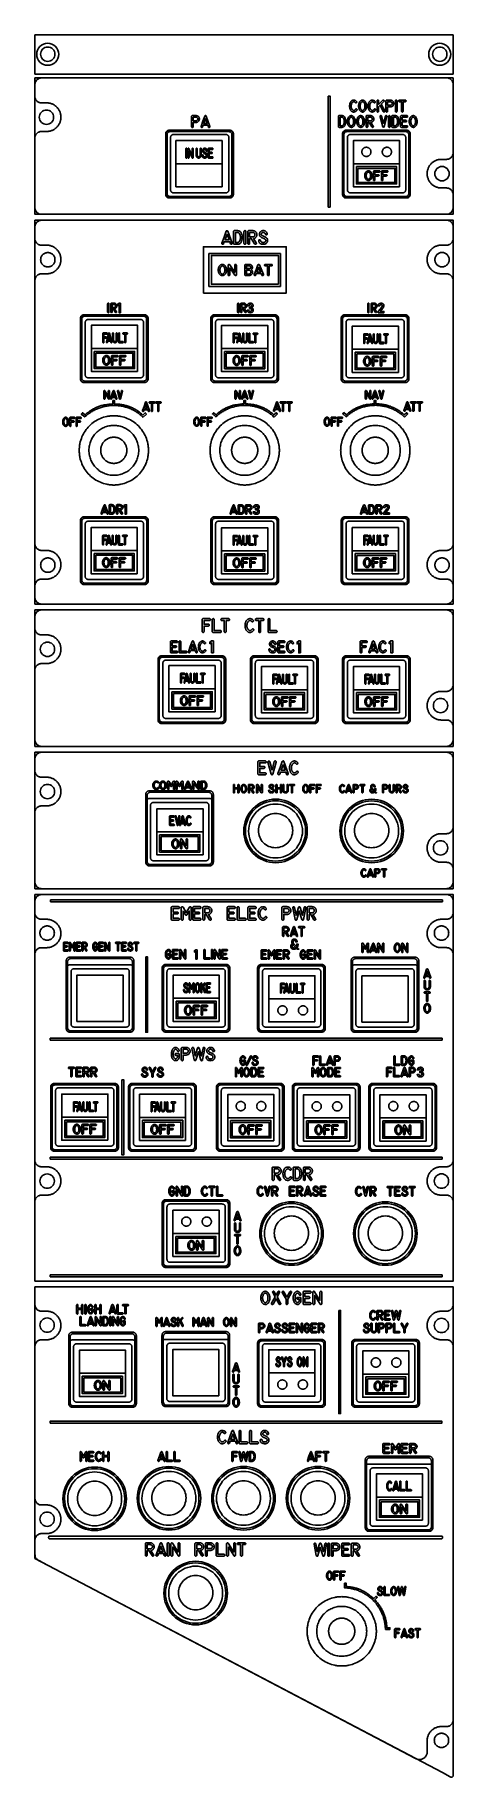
# Model space of a CAD drawing. Extents: x 214 to 359, y 82 to 686.
import ezdxf

# ---------------------------------------------------------------- set-up
doc = ezdxf.new("R2010")
doc.units = 0
for name, color, linetype in [('_BACKPANEL', 5, 'CONTINUOUS'), ('_ENGRAVING', 105, 'CONTINUOUS'), ('_LABELS', 30, 'CONTINUOUS'), ('_TOPLAYER', 1, 'CONTINUOUS')]:
    doc.layers.add(name, color=color, linetype=linetype)

msp = doc.modelspace()

# ---------------------------------------------------------------- linework, layer by layer
at = {"layer": '_BACKPANEL'}
for points in [[(214.37, 685.59), (214.37, 684.23), (214.37, 681.52), (214.37, 676.08), (214.37, 674.72), (214.37, 672), (359.37, 672), (359.37, 674.72), (359.37, 676.08), (359.37, 681.52), (359.37, 684.23), (359.37, 685.59)], [(214.37, 670.7), (214.37, 665.97), (214.37, 656.52), (214.37, 637.6), (214.37, 632.87), (214.37, 623.42), (359.37, 623.42), (359.37, 632.87), (359.37, 637.6), (359.37, 656.52), (359.37, 665.97), (359.37, 670.7)], [(260.92, 652.4), (282.01, 652.4), (282.12, 652.4), (282.22, 652.38), (282.32, 652.35), (282.41, 652.32), (282.5, 652.28), (282.59, 652.23), (282.67, 652.17), (282.74, 652.1), (282.81, 652.03), (282.86, 651.95), (282.92, 651.86), (282.96, 651.77), (282.99, 651.68), (283.02, 651.58), (283.03, 651.48), (283.04, 651.37), (283.04, 630.28), (283.03, 630.17), (283.02, 630.07), (282.99, 629.97), (282.96, 629.88), (282.92, 629.79), (282.86, 629.7), (282.81, 629.62), (282.74, 629.55), (282.67, 629.48), (282.59, 629.43), (282.5, 629.37), (282.41, 629.33), (282.32, 629.3), (282.22, 629.27), (282.12, 629.26), (282.01, 629.25), (260.92, 629.25), (260.81, 629.26), (260.71, 629.27), (260.61, 629.3), (260.52, 629.33), (260.43, 629.37), (260.34, 629.43), (260.26, 629.48), (260.19, 629.55), (260.12, 629.62), (260.06, 629.7), (260.01, 629.79), (259.97, 629.88), (259.94, 629.97), (259.91, 630.07), (259.89, 630.17), (259.89, 630.28), (259.89, 651.37), (259.89, 651.48), (259.91, 651.58), (259.94, 651.68), (259.97, 651.77), (260.01, 651.86), (260.06, 651.95), (260.12, 652.03), (260.19, 652.1), (260.26, 652.17), (260.34, 652.23), (260.43, 652.28), (260.52, 652.32), (260.61, 652.35), (260.71, 652.38), (260.81, 652.4)], [(322.22, 652.4), (343.31, 652.4), (343.42, 652.4), (343.52, 652.38), (343.62, 652.35), (343.71, 652.32), (343.8, 652.28), (343.89, 652.23), (343.96, 652.17), (344.04, 652.1), (344.1, 652.03), (344.16, 651.95), (344.21, 651.86), (344.26, 651.77), (344.29, 651.68), (344.32, 651.58), (344.33, 651.48), (344.34, 651.37), (344.34, 630.28), (344.33, 630.17), (344.32, 630.07), (344.29, 629.97), (344.26, 629.88), (344.21, 629.79), (344.16, 629.7), (344.1, 629.62), (344.04, 629.55), (343.96, 629.48), (343.89, 629.43), (343.8, 629.37), (343.71, 629.33), (343.62, 629.3), (343.52, 629.27), (343.42, 629.26), (343.31, 629.25), (322.22, 629.25), (322.11, 629.26), (322.01, 629.27), (321.91, 629.3), (321.81, 629.33), (321.72, 629.37), (321.64, 629.43), (321.56, 629.48), (321.49, 629.55), (321.42, 629.62), (321.36, 629.7), (321.31, 629.79), (321.27, 629.88), (321.23, 629.97), (321.21, 630.07), (321.19, 630.17), (321.19, 630.28), (321.19, 651.37), (321.19, 651.48), (321.21, 651.58), (321.23, 651.68), (321.27, 651.77), (321.31, 651.86), (321.36, 651.95), (321.42, 652.03), (321.49, 652.1), (321.56, 652.17), (321.64, 652.23), (321.72, 652.28), (321.81, 652.32), (321.91, 652.35), (322.01, 652.38), (322.11, 652.4)], [(214.37, 621.4), (214.37, 616.65), (214.37, 607.15), (214.37, 597.65), (214.37, 578.65), (214.37, 497.9), (214.37, 488.4), (359.37, 488.4), (359.37, 497.9), (359.37, 578.65), (359.37, 597.65), (359.37, 607.15), (359.37, 616.65), (359.37, 621.4)], [(216.39, 607.69), (216.4, 607.95), (216.44, 608.19), (216.5, 608.43), (216.58, 608.66), (216.69, 608.88), (216.81, 609.08), (216.95, 609.27), (217.12, 609.45), (217.29, 609.61), (217.48, 609.75), (217.69, 609.88), (217.91, 609.98), (218.14, 610.07), (218.37, 610.13), (218.62, 610.17), (218.87, 610.18), (219.13, 610.17), (219.38, 610.13), (219.61, 610.07), (219.84, 609.98), (220.06, 609.88), (220.27, 609.75), (220.46, 609.61), (220.63, 609.45), (220.79, 609.27), (220.94, 609.08), (221.06, 608.88), (221.17, 608.66), (221.25, 608.43), (221.31, 608.19), (221.35, 607.95), (221.36, 607.69), (221.35, 607.44), (221.31, 607.19), (221.25, 606.95), (221.17, 606.72), (221.06, 606.5), (220.94, 606.3), (220.79, 606.11), (220.63, 605.93), (220.46, 605.77), (220.27, 605.63), (220.06, 605.5), (219.84, 605.4), (219.61, 605.31), (219.38, 605.25), (219.13, 605.22), (218.87, 605.2), (218.62, 605.22), (218.37, 605.25), (218.14, 605.31), (217.91, 605.4), (217.69, 605.5), (217.48, 605.63), (217.29, 605.77), (217.12, 605.93), (216.95, 606.11), (216.81, 606.3), (216.69, 606.5), (216.58, 606.72), (216.5, 606.95), (216.44, 607.19), (216.4, 607.44)], [(272.82, 596.13), (301.5, 596.13), (301.5, 612.21), (272.82, 612.21)], [(353.03, 607.7), (353.04, 607.96), (353.08, 608.2), (353.14, 608.44), (353.23, 608.67), (353.33, 608.89), (353.45, 609.09), (353.6, 609.28), (353.76, 609.46), (353.94, 609.62), (354.13, 609.76), (354.33, 609.89), (354.55, 609.99), (354.78, 610.08), (355.02, 610.14), (355.26, 610.18), (355.52, 610.19), (355.77, 610.18), (356.02, 610.14), (356.26, 610.08), (356.49, 609.99), (356.7, 609.89), (356.91, 609.76), (357.1, 609.62), (357.28, 609.46), (357.44, 609.28), (357.58, 609.09), (357.71, 608.89), (357.81, 608.67), (357.89, 608.44), (357.96, 608.2), (357.99, 607.96), (358.01, 607.7), (357.99, 607.45), (357.96, 607.2), (357.89, 606.96), (357.81, 606.73), (357.71, 606.52), (357.58, 606.31), (357.44, 606.12), (357.28, 605.94), (357.1, 605.78), (356.91, 605.64), (356.7, 605.51), (356.49, 605.41), (356.26, 605.33), (356.02, 605.26), (355.77, 605.23), (355.52, 605.21), (355.26, 605.23), (355.02, 605.26), (354.78, 605.33), (354.55, 605.41), (354.33, 605.51), (354.13, 605.64), (353.94, 605.78), (353.76, 605.94), (353.6, 606.12), (353.45, 606.31), (353.33, 606.52), (353.23, 606.73), (353.14, 606.96), (353.08, 607.2), (353.04, 607.45)], [(231.35, 588.32), (252.45, 588.32), (252.55, 588.32), (252.65, 588.3), (252.75, 588.28), (252.85, 588.24), (252.94, 588.2), (253.02, 588.15), (253.1, 588.09), (253.17, 588.02), (253.24, 587.95), (253.3, 587.87), (253.35, 587.78), (253.39, 587.69), (253.43, 587.6), (253.45, 587.5), (253.47, 587.4), (253.47, 587.29), (253.47, 566.2), (253.47, 566.09), (253.45, 565.99), (253.43, 565.89), (253.39, 565.8), (253.35, 565.71), (253.3, 565.62), (253.24, 565.54), (253.17, 565.47), (253.1, 565.41), (253.02, 565.35), (252.94, 565.3), (252.85, 565.25), (252.75, 565.22), (252.65, 565.19), (252.55, 565.18), (252.45, 565.17), (231.35, 565.17), (231.24, 565.18), (231.14, 565.19), (231.04, 565.22), (230.95, 565.25), (230.86, 565.3), (230.78, 565.35), (230.7, 565.41), (230.62, 565.47), (230.56, 565.54), (230.5, 565.62), (230.45, 565.71), (230.4, 565.8), (230.37, 565.89), (230.34, 565.99), (230.33, 566.09), (230.32, 566.2), (230.32, 587.29), (230.33, 587.4), (230.34, 587.5), (230.37, 587.6), (230.4, 587.69), (230.45, 587.78), (230.5, 587.87), (230.56, 587.95), (230.62, 588.02), (230.7, 588.09), (230.78, 588.15), (230.86, 588.2), (230.95, 588.24), (231.04, 588.28), (231.14, 588.3), (231.24, 588.32)], [(276.5, 588.32), (297.59, 588.32), (297.7, 588.32), (297.8, 588.3), (297.9, 588.28), (298, 588.24), (298.09, 588.2), (298.17, 588.15), (298.25, 588.09), (298.32, 588.02), (298.39, 587.95), (298.45, 587.87), (298.5, 587.78), (298.54, 587.69), (298.58, 587.6), (298.6, 587.5), (298.62, 587.4), (298.62, 587.29), (298.62, 566.2), (298.62, 566.09), (298.6, 565.99), (298.58, 565.89), (298.54, 565.8), (298.5, 565.71), (298.45, 565.62), (298.39, 565.54), (298.32, 565.47), (298.25, 565.41), (298.17, 565.35), (298.09, 565.3), (298, 565.25), (297.9, 565.22), (297.8, 565.19), (297.7, 565.18), (297.59, 565.17), (276.5, 565.17), (276.39, 565.18), (276.29, 565.19), (276.19, 565.22), (276.1, 565.25), (276.01, 565.3), (275.92, 565.35), (275.85, 565.41), (275.77, 565.47), (275.71, 565.54), (275.65, 565.62), (275.6, 565.71), (275.55, 565.8), (275.52, 565.89), (275.49, 565.99), (275.48, 566.09), (275.47, 566.2), (275.47, 587.29), (275.48, 587.4), (275.49, 587.5), (275.52, 587.6), (275.55, 587.69), (275.6, 587.78), (275.65, 587.87), (275.71, 587.95), (275.77, 588.02), (275.85, 588.09), (275.92, 588.15), (276.01, 588.2), (276.1, 588.24), (276.19, 588.28), (276.29, 588.3), (276.39, 588.32)], [(321.78, 588.32), (342.87, 588.32), (342.98, 588.32), (343.08, 588.3), (343.18, 588.28), (343.27, 588.24), (343.36, 588.2), (343.45, 588.15), (343.53, 588.09), (343.6, 588.02), (343.67, 587.95), (343.73, 587.87), (343.78, 587.78), (343.82, 587.69), (343.85, 587.6), (343.88, 587.5), (343.89, 587.4), (343.9, 587.29), (343.9, 566.2), (343.89, 566.09), (343.88, 565.99), (343.85, 565.89), (343.82, 565.8), (343.78, 565.71), (343.73, 565.62), (343.67, 565.54), (343.6, 565.47), (343.53, 565.41), (343.45, 565.35), (343.36, 565.3), (343.27, 565.25), (343.18, 565.22), (343.08, 565.19), (342.98, 565.18), (342.87, 565.17), (321.78, 565.17), (321.67, 565.18), (321.57, 565.19), (321.47, 565.22), (321.38, 565.25), (321.29, 565.3), (321.2, 565.35), (321.12, 565.41), (321.05, 565.47), (320.98, 565.54), (320.92, 565.62), (320.87, 565.71), (320.83, 565.8), (320.8, 565.89), (320.77, 565.99), (320.76, 566.09), (320.75, 566.2), (320.75, 587.29), (320.76, 587.4), (320.77, 587.5), (320.8, 587.6), (320.83, 587.69), (320.87, 587.78), (320.92, 587.87), (320.98, 587.95), (321.05, 588.02), (321.12, 588.09), (321.2, 588.15), (321.29, 588.2), (321.38, 588.24), (321.47, 588.28), (321.57, 588.3), (321.67, 588.32)], [(246.28, 541.68), (246.27, 541.44), (246.26, 541.21), (246.23, 540.99), (246.19, 540.76), (246.14, 540.54), (246.08, 540.33), (246, 540.12), (245.92, 539.91), (245.83, 539.71), (245.73, 539.52), (245.62, 539.33), (245.51, 539.14), (245.38, 538.96), (245.24, 538.79), (245.1, 538.63), (244.95, 538.47), (244.79, 538.32), (244.63, 538.18), (244.46, 538.04), (244.28, 537.92), (244.1, 537.8), (243.91, 537.69), (243.71, 537.59), (243.51, 537.5), (243.3, 537.42), (243.09, 537.35), (242.88, 537.29), (242.66, 537.23), (242.44, 537.19), (242.21, 537.17), (241.98, 537.15), (241.74, 537.14), (241.51, 537.15), (241.28, 537.17), (241.05, 537.19), (240.83, 537.23), (240.61, 537.29), (240.4, 537.35), (240.18, 537.42), (239.98, 537.5), (239.78, 537.59), (239.58, 537.69), (239.39, 537.8), (239.21, 537.92), (239.03, 538.04), (238.86, 538.18), (238.69, 538.32), (238.54, 538.47), (238.39, 538.63), (238.24, 538.79), (238.11, 538.96), (237.98, 539.14), (237.87, 539.33), (237.76, 539.52), (237.66, 539.71), (237.57, 539.91), (237.48, 540.12), (237.41, 540.33), (237.35, 540.54), (237.3, 540.76), (237.26, 540.99), (237.23, 541.21), (237.21, 541.44), (237.21, 541.68), (237.21, 541.91), (237.23, 542.14), (237.26, 542.37), (237.3, 542.59), (237.35, 542.81), (237.41, 543.03), (237.48, 543.24), (237.57, 543.44), (237.66, 543.64), (237.76, 543.84), (237.87, 544.03), (237.98, 544.21), (238.11, 544.39), (238.24, 544.56), (238.39, 544.73), (238.54, 544.89), (238.69, 545.04), (238.86, 545.18), (239.03, 545.31), (239.21, 545.44), (239.39, 545.56), (239.58, 545.67), (239.78, 545.77), (239.98, 545.86), (240.18, 545.94), (240.4, 546.01), (240.61, 546.07), (240.83, 546.12), (241.05, 546.16), (241.28, 546.19), (241.51, 546.21), (241.74, 546.21), (241.98, 546.21), (242.21, 546.19), (242.44, 546.16), (242.66, 546.12), (242.88, 546.07), (243.09, 546.01), (243.3, 545.94), (243.51, 545.86), (243.71, 545.77), (243.91, 545.67), (244.1, 545.56), (244.28, 545.44), (244.46, 545.31), (244.63, 545.18), (244.79, 545.04), (244.95, 544.89), (245.1, 544.73), (245.24, 544.56), (245.38, 544.39), (245.51, 544.21), (245.62, 544.03), (245.73, 543.84), (245.83, 543.64), (245.92, 543.44), (246, 543.24), (246.08, 543.03), (246.14, 542.81), (246.19, 542.59), (246.23, 542.37), (246.26, 542.14), (246.27, 541.91)], [(291.64, 541.68), (291.64, 541.44), (291.62, 541.21), (291.59, 540.99), (291.55, 540.76), (291.5, 540.54), (291.44, 540.33), (291.37, 540.12), (291.29, 539.91), (291.2, 539.71), (291.1, 539.52), (290.99, 539.33), (290.87, 539.14), (290.74, 538.96), (290.61, 538.79), (290.47, 538.63), (290.32, 538.47), (290.16, 538.32), (289.99, 538.18), (289.82, 538.04), (289.64, 537.92), (289.46, 537.8), (289.27, 537.69), (289.08, 537.59), (288.87, 537.5), (288.67, 537.42), (288.46, 537.35), (288.24, 537.29), (288.02, 537.23), (287.8, 537.19), (287.57, 537.17), (287.34, 537.15), (287.11, 537.14), (286.88, 537.15), (286.64, 537.17), (286.42, 537.19), (286.19, 537.23), (285.98, 537.29), (285.76, 537.35), (285.55, 537.42), (285.34, 537.5), (285.14, 537.59), (284.95, 537.69), (284.76, 537.8), (284.57, 537.92), (284.39, 538.04), (284.22, 538.18), (284.06, 538.32), (283.9, 538.47), (283.75, 538.63), (283.61, 538.79), (283.47, 538.96), (283.35, 539.14), (283.23, 539.33), (283.12, 539.52), (283.02, 539.71), (282.93, 539.91), (282.85, 540.12), (282.78, 540.33), (282.72, 540.54), (282.67, 540.76), (282.63, 540.99), (282.6, 541.21), (282.58, 541.44), (282.57, 541.68), (282.58, 541.91), (282.6, 542.14), (282.63, 542.37), (282.67, 542.59), (282.72, 542.81), (282.78, 543.03), (282.85, 543.24), (282.93, 543.44), (283.02, 543.64), (283.12, 543.84), (283.23, 544.03), (283.35, 544.21), (283.47, 544.39), (283.61, 544.56), (283.75, 544.73), (283.9, 544.89), (284.06, 545.04), (284.22, 545.18), (284.39, 545.31), (284.57, 545.44), (284.76, 545.56), (284.95, 545.67), (285.14, 545.77), (285.34, 545.86), (285.55, 545.94), (285.76, 546.01), (285.98, 546.07), (286.19, 546.12), (286.42, 546.16), (286.64, 546.19), (286.88, 546.21), (287.11, 546.21), (287.34, 546.21), (287.57, 546.19), (287.8, 546.16), (288.02, 546.12), (288.24, 546.07), (288.46, 546.01), (288.67, 545.94), (288.87, 545.86), (289.08, 545.77), (289.27, 545.67), (289.46, 545.56), (289.64, 545.44), (289.82, 545.31), (289.99, 545.18), (290.16, 545.04), (290.32, 544.89), (290.47, 544.73), (290.61, 544.56), (290.74, 544.39), (290.87, 544.21), (290.99, 544.03), (291.1, 543.84), (291.2, 543.64), (291.29, 543.44), (291.37, 543.24), (291.44, 543.03), (291.5, 542.81), (291.55, 542.59), (291.59, 542.37), (291.62, 542.14), (291.64, 541.91)], [(336.89, 541.68), (336.89, 541.44), (336.87, 541.21), (336.84, 540.99), (336.8, 540.76), (336.75, 540.54), (336.69, 540.33), (336.62, 540.12), (336.54, 539.91), (336.45, 539.71), (336.35, 539.52), (336.24, 539.33), (336.12, 539.14), (335.99, 538.96), (335.86, 538.79), (335.72, 538.63), (335.57, 538.47), (335.41, 538.32), (335.24, 538.18), (335.07, 538.04), (334.89, 537.92), (334.71, 537.8), (334.52, 537.69), (334.33, 537.59), (334.12, 537.5), (333.92, 537.42), (333.71, 537.35), (333.49, 537.29), (333.27, 537.23), (333.05, 537.19), (332.82, 537.17), (332.59, 537.15), (332.36, 537.14), (332.13, 537.15), (331.89, 537.17), (331.67, 537.19), (331.44, 537.23), (331.23, 537.29), (331.01, 537.35), (330.8, 537.42), (330.59, 537.5), (330.39, 537.59), (330.2, 537.69), (330.01, 537.8), (329.82, 537.92), (329.64, 538.04), (329.47, 538.18), (329.31, 538.32), (329.15, 538.47), (329, 538.63), (328.86, 538.79), (328.72, 538.96), (328.6, 539.14), (328.48, 539.33), (328.37, 539.52), (328.27, 539.71), (328.18, 539.91), (328.1, 540.12), (328.03, 540.33), (327.97, 540.54), (327.92, 540.76), (327.88, 540.99), (327.85, 541.21), (327.83, 541.44), (327.82, 541.68), (327.83, 541.91), (327.85, 542.14), (327.88, 542.37), (327.92, 542.59), (327.97, 542.81), (328.03, 543.03), (328.1, 543.24), (328.18, 543.44), (328.27, 543.64), (328.37, 543.84), (328.48, 544.03), (328.6, 544.21), (328.72, 544.39), (328.86, 544.56), (329, 544.73), (329.15, 544.89), (329.31, 545.04), (329.47, 545.18), (329.64, 545.31), (329.82, 545.44), (330.01, 545.56), (330.2, 545.67), (330.39, 545.77), (330.59, 545.86), (330.8, 545.94), (331.01, 546.01), (331.23, 546.07), (331.44, 546.12), (331.67, 546.16), (331.89, 546.19), (332.13, 546.21), (332.36, 546.21), (332.59, 546.21), (332.82, 546.19), (333.05, 546.16), (333.27, 546.12), (333.49, 546.07), (333.71, 546.01), (333.92, 545.94), (334.12, 545.86), (334.33, 545.77), (334.52, 545.67), (334.71, 545.56), (334.89, 545.44), (335.07, 545.31), (335.24, 545.18), (335.41, 545.04), (335.57, 544.89), (335.72, 544.73), (335.86, 544.56), (335.99, 544.39), (336.12, 544.21), (336.24, 544.03), (336.35, 543.84), (336.45, 543.64), (336.54, 543.44), (336.62, 543.24), (336.69, 543.03), (336.75, 542.81), (336.8, 542.59), (336.84, 542.37), (336.87, 542.14), (336.89, 541.91)], [(231.36, 518.48), (252.46, 518.48), (252.56, 518.47), (252.67, 518.45), (252.77, 518.43), (252.86, 518.4), (252.95, 518.35), (253.03, 518.3), (253.11, 518.24), (253.19, 518.18), (253.25, 518.1), (253.31, 518.02), (253.36, 517.94), (253.41, 517.85), (253.44, 517.75), (253.47, 517.66), (253.48, 517.55), (253.49, 517.45), (253.49, 496.35), (253.48, 496.25), (253.47, 496.15), (253.44, 496.05), (253.41, 495.95), (253.36, 495.86), (253.31, 495.78), (253.25, 495.7), (253.19, 495.63), (253.11, 495.56), (253.03, 495.5), (252.95, 495.45), (252.86, 495.41), (252.77, 495.37), (252.67, 495.35), (252.56, 495.33), (252.46, 495.33), (231.36, 495.33), (231.26, 495.33), (231.16, 495.35), (231.06, 495.37), (230.96, 495.41), (230.87, 495.45), (230.79, 495.5), (230.71, 495.56), (230.64, 495.63), (230.57, 495.7), (230.51, 495.78), (230.46, 495.86), (230.42, 495.95), (230.38, 496.05), (230.36, 496.15), (230.34, 496.25), (230.34, 496.35), (230.34, 517.45), (230.34, 517.55), (230.36, 517.66), (230.38, 517.75), (230.42, 517.85), (230.46, 517.94), (230.51, 518.02), (230.57, 518.1), (230.64, 518.18), (230.71, 518.24), (230.79, 518.3), (230.87, 518.35), (230.96, 518.4), (231.06, 518.43), (231.16, 518.45), (231.26, 518.47)], [(276.51, 518.48), (297.61, 518.48), (297.71, 518.47), (297.82, 518.45), (297.91, 518.43), (298.01, 518.4), (298.1, 518.35), (298.18, 518.3), (298.26, 518.24), (298.34, 518.18), (298.4, 518.1), (298.46, 518.02), (298.51, 517.94), (298.56, 517.85), (298.59, 517.75), (298.61, 517.66), (298.63, 517.55), (298.64, 517.45), (298.64, 496.35), (298.63, 496.25), (298.61, 496.15), (298.59, 496.05), (298.56, 495.95), (298.51, 495.86), (298.46, 495.78), (298.4, 495.7), (298.34, 495.63), (298.26, 495.56), (298.18, 495.5), (298.1, 495.45), (298.01, 495.41), (297.91, 495.37), (297.82, 495.35), (297.71, 495.33), (297.61, 495.33), (276.51, 495.33), (276.41, 495.33), (276.31, 495.35), (276.21, 495.37), (276.11, 495.41), (276.02, 495.45), (275.94, 495.5), (275.86, 495.56), (275.79, 495.63), (275.72, 495.7), (275.66, 495.78), (275.61, 495.86), (275.57, 495.95), (275.53, 496.05), (275.51, 496.15), (275.49, 496.25), (275.49, 496.35), (275.49, 517.45), (275.49, 517.55), (275.51, 517.66), (275.53, 517.75), (275.57, 517.85), (275.61, 517.94), (275.66, 518.02), (275.72, 518.1), (275.79, 518.18), (275.86, 518.24), (275.94, 518.3), (276.02, 518.35), (276.11, 518.4), (276.21, 518.43), (276.31, 518.45), (276.41, 518.47)], [(321.79, 518.48), (342.89, 518.48), (342.99, 518.47), (343.09, 518.45), (343.19, 518.43), (343.29, 518.4), (343.38, 518.35), (343.46, 518.3), (343.54, 518.24), (343.61, 518.18), (343.68, 518.1), (343.74, 518.02), (343.79, 517.94), (343.83, 517.85), (343.87, 517.75), (343.89, 517.66), (343.91, 517.55), (343.91, 517.45), (343.91, 496.35), (343.91, 496.25), (343.89, 496.15), (343.87, 496.05), (343.83, 495.95), (343.79, 495.86), (343.74, 495.78), (343.68, 495.7), (343.61, 495.63), (343.54, 495.56), (343.46, 495.5), (343.38, 495.45), (343.29, 495.41), (343.19, 495.37), (343.09, 495.35), (342.99, 495.33), (342.89, 495.33), (321.79, 495.33), (321.69, 495.33), (321.58, 495.35), (321.48, 495.37), (321.39, 495.41), (321.3, 495.45), (321.22, 495.5), (321.14, 495.56), (321.06, 495.63), (321, 495.7), (320.94, 495.78), (320.89, 495.86), (320.84, 495.95), (320.81, 496.05), (320.78, 496.15), (320.77, 496.25), (320.76, 496.35), (320.76, 517.45), (320.77, 517.55), (320.78, 517.66), (320.81, 517.75), (320.84, 517.85), (320.89, 517.94), (320.94, 518.02), (321, 518.1), (321.06, 518.18), (321.14, 518.24), (321.22, 518.3), (321.3, 518.35), (321.39, 518.4), (321.48, 518.43), (321.58, 518.45), (321.69, 518.47)], [(216.39, 501.9), (216.4, 502.15), (216.44, 502.4), (216.5, 502.64), (216.58, 502.87), (216.69, 503.09), (216.81, 503.29), (216.95, 503.48), (217.12, 503.66), (217.29, 503.82), (217.48, 503.96), (217.69, 504.09), (217.91, 504.19), (218.14, 504.28), (218.37, 504.34), (218.62, 504.38), (218.87, 504.39), (219.13, 504.38), (219.38, 504.34), (219.61, 504.28), (219.84, 504.19), (220.06, 504.09), (220.27, 503.96), (220.46, 503.82), (220.63, 503.66), (220.79, 503.48), (220.94, 503.29), (221.06, 503.09), (221.17, 502.87), (221.25, 502.64), (221.31, 502.4), (221.35, 502.15), (221.36, 501.9), (221.35, 501.65), (221.31, 501.4), (221.25, 501.16), (221.17, 500.93), (221.06, 500.71), (220.94, 500.51), (220.79, 500.32), (220.63, 500.14), (220.46, 499.98), (220.27, 499.84), (220.06, 499.71), (219.84, 499.61), (219.61, 499.52), (219.38, 499.46), (219.13, 499.43), (218.87, 499.41), (218.62, 499.43), (218.37, 499.46), (218.14, 499.52), (217.91, 499.61), (217.69, 499.71), (217.48, 499.84), (217.29, 499.98), (217.12, 500.14), (216.95, 500.32), (216.81, 500.51), (216.69, 500.71), (216.58, 500.93), (216.5, 501.16), (216.44, 501.4), (216.4, 501.65)], [(353.03, 501.92), (353.04, 502.18), (353.08, 502.43), (353.14, 502.66), (353.23, 502.89), (353.33, 503.11), (353.45, 503.32), (353.6, 503.51), (353.76, 503.68), (353.94, 503.84), (354.13, 503.99), (354.33, 504.11), (354.55, 504.22), (354.78, 504.3), (355.02, 504.36), (355.26, 504.4), (355.52, 504.41), (355.77, 504.4), (356.02, 504.36), (356.26, 504.3), (356.49, 504.22), (356.7, 504.11), (356.91, 503.99), (357.1, 503.84), (357.28, 503.68), (357.44, 503.51), (357.58, 503.32), (357.71, 503.11), (357.81, 502.89), (357.89, 502.66), (357.96, 502.43), (357.99, 502.18), (358.01, 501.92), (357.99, 501.67), (357.96, 501.42), (357.89, 501.18), (357.81, 500.96), (357.71, 500.74), (357.58, 500.53), (357.44, 500.34), (357.28, 500.17), (357.1, 500), (356.91, 499.86), (356.7, 499.74), (356.49, 499.63), (356.26, 499.55), (356.02, 499.49), (355.77, 499.45), (355.52, 499.44), (355.26, 499.45), (355.02, 499.49), (354.78, 499.55), (354.55, 499.63), (354.33, 499.74), (354.13, 499.86), (353.94, 500), (353.76, 500.17), (353.6, 500.34), (353.45, 500.53), (353.33, 500.74), (353.23, 500.96), (353.14, 501.18), (353.08, 501.42), (353.04, 501.67)], [(214.37, 486.4), (214.37, 481.67), (214.37, 472.22), (214.37, 453.3), (214.37, 448.57), (214.37, 439.12), (359.37, 439.12), (359.37, 448.57), (359.37, 453.3), (359.37, 472.22), (359.37, 481.67), (359.37, 486.4)], [(258.25, 470.33), (279.34, 470.33), (279.45, 470.33), (279.55, 470.31), (279.65, 470.29), (279.74, 470.25), (279.83, 470.21), (279.92, 470.16), (280, 470.1), (280.07, 470.03), (280.14, 469.96), (280.2, 469.88), (280.25, 469.8), (280.29, 469.71), (280.33, 469.61), (280.35, 469.51), (280.37, 469.41), (280.37, 469.31), (280.37, 448.21), (280.37, 448.11), (280.35, 448), (280.33, 447.9), (280.29, 447.81), (280.25, 447.72), (280.2, 447.64), (280.14, 447.56), (280.07, 447.48), (280, 447.42), (279.92, 447.36), (279.83, 447.31), (279.74, 447.26), (279.65, 447.23), (279.55, 447.2), (279.45, 447.19), (279.34, 447.18), (258.25, 447.18), (258.14, 447.19), (258.04, 447.2), (257.94, 447.23), (257.85, 447.26), (257.76, 447.31), (257.67, 447.36), (257.59, 447.42), (257.52, 447.48), (257.46, 447.56), (257.4, 447.64), (257.35, 447.72), (257.3, 447.81), (257.27, 447.9), (257.24, 448), (257.23, 448.11), (257.22, 448.21), (257.22, 469.31), (257.23, 469.41), (257.24, 469.51), (257.27, 469.61), (257.3, 469.71), (257.35, 469.8), (257.4, 469.88), (257.46, 469.96), (257.52, 470.03), (257.59, 470.1), (257.67, 470.16), (257.76, 470.21), (257.85, 470.25), (257.94, 470.29), (258.04, 470.31), (258.14, 470.33)], [(290.29, 470.33), (311.38, 470.33), (311.49, 470.33), (311.59, 470.31), (311.69, 470.29), (311.79, 470.25), (311.88, 470.21), (311.96, 470.16), (312.04, 470.1), (312.11, 470.03), (312.18, 469.96), (312.24, 469.88), (312.29, 469.8), (312.33, 469.71), (312.37, 469.61), (312.39, 469.51), (312.41, 469.41), (312.41, 469.31), (312.41, 448.21), (312.41, 448.11), (312.39, 448), (312.37, 447.9), (312.33, 447.81), (312.29, 447.72), (312.24, 447.64), (312.18, 447.56), (312.11, 447.48), (312.04, 447.42), (311.96, 447.36), (311.88, 447.31), (311.79, 447.26), (311.69, 447.23), (311.59, 447.2), (311.49, 447.19), (311.38, 447.18), (290.29, 447.18), (290.18, 447.19), (290.08, 447.2), (289.98, 447.23), (289.89, 447.26), (289.8, 447.31), (289.71, 447.36), (289.64, 447.42), (289.56, 447.48), (289.5, 447.56), (289.44, 447.64), (289.39, 447.72), (289.34, 447.81), (289.31, 447.9), (289.28, 448), (289.27, 448.11), (289.26, 448.21), (289.26, 469.31), (289.27, 469.41), (289.28, 469.51), (289.31, 469.61), (289.34, 469.71), (289.39, 469.8), (289.44, 469.88), (289.5, 469.96), (289.56, 470.03), (289.64, 470.1), (289.71, 470.16), (289.8, 470.21), (289.89, 470.25), (289.98, 470.29), (290.08, 470.31), (290.18, 470.33)], [(322.22, 470.33), (343.31, 470.33), (343.42, 470.33), (343.52, 470.31), (343.62, 470.29), (343.71, 470.25), (343.8, 470.21), (343.89, 470.16), (343.96, 470.1), (344.04, 470.03), (344.1, 469.96), (344.16, 469.88), (344.21, 469.8), (344.26, 469.71), (344.29, 469.61), (344.32, 469.51), (344.33, 469.41), (344.34, 469.31), (344.34, 448.21), (344.33, 448.11), (344.32, 448), (344.29, 447.9), (344.26, 447.81), (344.21, 447.72), (344.16, 447.64), (344.1, 447.56), (344.04, 447.48), (343.96, 447.42), (343.89, 447.36), (343.8, 447.31), (343.71, 447.26), (343.62, 447.23), (343.52, 447.2), (343.42, 447.19), (343.31, 447.18), (322.22, 447.18), (322.11, 447.19), (322.01, 447.2), (321.91, 447.23), (321.81, 447.26), (321.72, 447.31), (321.64, 447.36), (321.56, 447.42), (321.49, 447.48), (321.42, 447.56), (321.36, 447.64), (321.31, 447.72), (321.27, 447.81), (321.23, 447.9), (321.21, 448), (321.19, 448.11), (321.19, 448.21), (321.19, 469.31), (321.19, 469.41), (321.21, 469.51), (321.23, 469.61), (321.27, 469.71), (321.31, 469.8), (321.36, 469.88), (321.42, 469.96), (321.49, 470.03), (321.56, 470.1), (321.64, 470.16), (321.72, 470.21), (321.81, 470.25), (321.91, 470.29), (322.01, 470.31), (322.11, 470.33)], [(214.37, 437.1), (214.37, 432.37), (214.37, 422.92), (214.37, 404), (214.37, 399.27), (214.37, 389.82), (359.37, 389.82), (359.37, 399.27), (359.37, 404), (359.37, 422.92), (359.37, 432.37), (359.37, 437.1)], [(253.97, 421.03), (275.07, 421.03), (275.17, 421.03), (275.28, 421.01), (275.37, 420.99), (275.47, 420.95), (275.56, 420.91), (275.64, 420.86), (275.72, 420.8), (275.8, 420.73), (275.86, 420.66), (275.92, 420.58), (275.97, 420.5), (276.01, 420.41), (276.05, 420.31), (276.07, 420.21), (276.09, 420.11), (276.1, 420.01), (276.1, 398.91), (276.09, 398.81), (276.07, 398.7), (276.05, 398.6), (276.01, 398.51), (275.97, 398.42), (275.92, 398.34), (275.86, 398.26), (275.8, 398.18), (275.72, 398.12), (275.64, 398.06), (275.56, 398.01), (275.47, 397.96), (275.37, 397.93), (275.28, 397.9), (275.17, 397.89), (275.07, 397.88), (253.97, 397.88), (253.87, 397.89), (253.76, 397.9), (253.67, 397.93), (253.57, 397.96), (253.48, 398.01), (253.4, 398.06), (253.32, 398.12), (253.25, 398.18), (253.18, 398.26), (253.12, 398.34), (253.07, 398.42), (253.03, 398.51), (252.99, 398.6), (252.97, 398.7), (252.95, 398.81), (252.95, 398.91), (252.95, 420.01), (252.95, 420.11), (252.97, 420.21), (252.99, 420.31), (253.03, 420.41), (253.07, 420.5), (253.12, 420.58), (253.18, 420.66), (253.25, 420.73), (253.32, 420.8), (253.4, 420.86), (253.48, 420.91), (253.57, 420.95), (253.67, 420.99), (253.76, 421.01), (253.87, 421.03)], [(214.38, 387.8), (214.38, 374.41), (214.38, 347.63), (214.38, 294.08), (214.38, 280.69), (214.38, 253.91), (359.38, 253.91), (359.38, 280.69), (359.38, 294.08), (359.38, 347.63), (359.38, 374.41), (359.38, 387.8)], [(218.64, 371.96), (218.89, 371.98), (219.14, 372.01), (219.38, 372.08), (219.61, 372.16), (219.82, 372.26), (220.03, 372.39), (220.22, 372.53), (220.4, 372.69), (220.56, 372.87), (220.7, 373.06), (220.83, 373.27), (220.93, 373.48), (221.02, 373.71), (221.08, 373.95), (221.11, 374.2), (221.13, 374.45), (221.11, 374.71), (221.08, 374.95), (221.02, 375.19), (220.93, 375.42), (220.83, 375.64), (220.7, 375.84), (220.56, 376.03), (220.4, 376.21), (220.22, 376.37), (220.03, 376.51), (219.82, 376.64), (219.61, 376.74), (219.38, 376.83), (219.14, 376.89), (218.89, 376.93), (218.64, 376.94), (218.38, 376.93), (218.14, 376.89), (217.9, 376.83), (217.67, 376.74), (217.45, 376.64), (217.25, 376.51), (217.06, 376.37), (216.88, 376.21), (216.72, 376.03), (216.58, 375.84), (216.45, 375.64), (216.35, 375.42), (216.26, 375.19), (216.2, 374.95), (216.16, 374.71), (216.15, 374.45), (216.16, 374.2), (216.2, 373.95), (216.26, 373.71), (216.35, 373.48), (216.45, 373.27), (216.58, 373.06), (216.72, 372.87), (216.88, 372.69), (217.06, 372.53), (217.25, 372.39), (217.45, 372.26), (217.67, 372.16), (217.9, 372.08), (218.14, 372.01), (218.38, 371.98)], [(355.34, 371.96), (355.08, 371.98), (354.84, 372.01), (354.6, 372.08), (354.37, 372.16), (354.15, 372.26), (353.95, 372.39), (353.76, 372.53), (353.58, 372.69), (353.42, 372.87), (353.28, 373.06), (353.15, 373.27), (353.05, 373.48), (352.96, 373.71), (352.9, 373.95), (352.86, 374.2), (352.85, 374.45), (352.86, 374.71), (352.9, 374.95), (352.96, 375.19), (353.05, 375.42), (353.15, 375.64), (353.28, 375.84), (353.42, 376.03), (353.58, 376.21), (353.76, 376.37), (353.95, 376.51), (354.15, 376.64), (354.37, 376.74), (354.6, 376.83), (354.84, 376.89), (355.08, 376.93), (355.34, 376.94), (355.59, 376.93), (355.84, 376.89), (356.08, 376.83), (356.31, 376.74), (356.52, 376.64), (356.73, 376.51), (356.92, 376.37), (357.1, 376.21), (357.26, 376.03), (357.4, 375.84), (357.53, 375.64), (357.63, 375.42), (357.72, 375.19), (357.78, 374.95), (357.81, 374.71), (357.83, 374.45), (357.81, 374.2), (357.78, 373.95), (357.72, 373.71), (357.63, 373.48), (357.53, 373.27), (357.4, 373.06), (357.26, 372.87), (357.1, 372.69), (356.92, 372.53), (356.73, 372.39), (356.52, 372.26), (356.31, 372.16), (356.08, 372.08), (355.84, 372.01), (355.59, 371.98)], [(226.42, 363.42), (247.51, 363.42), (247.62, 363.41), (247.72, 363.4), (247.82, 363.37), (247.91, 363.34), (248, 363.3), (248.09, 363.24), (248.17, 363.19), (248.24, 363.12), (248.31, 363.05), (248.37, 362.97), (248.42, 362.88), (248.46, 362.79), (248.5, 362.7), (248.52, 362.6), (248.54, 362.5), (248.54, 362.39), (248.54, 341.3), (248.54, 341.19), (248.52, 341.09), (248.5, 340.99), (248.46, 340.9), (248.42, 340.81), (248.37, 340.72), (248.31, 340.64), (248.24, 340.57), (248.17, 340.5), (248.09, 340.44), (248, 340.39), (247.91, 340.35), (247.82, 340.32), (247.72, 340.29), (247.62, 340.28), (247.51, 340.27), (226.42, 340.27), (226.31, 340.28), (226.21, 340.29), (226.11, 340.32), (226.02, 340.35), (225.93, 340.39), (225.84, 340.44), (225.76, 340.5), (225.69, 340.57), (225.63, 340.64), (225.57, 340.72), (225.51, 340.81), (225.47, 340.9), (225.44, 340.99), (225.41, 341.09), (225.4, 341.19), (225.39, 341.3), (225.39, 362.39), (225.4, 362.5), (225.41, 362.6), (225.44, 362.7), (225.47, 362.79), (225.51, 362.88), (225.57, 362.97), (225.63, 363.05), (225.69, 363.12), (225.76, 363.19), (225.84, 363.24), (225.93, 363.3), (226.02, 363.34), (226.11, 363.37), (226.21, 363.4), (226.31, 363.41)], [(259.68, 363.43), (280.77, 363.43), (280.88, 363.42), (280.98, 363.41), (281.08, 363.38), (281.17, 363.35), (281.26, 363.3), (281.35, 363.25), (281.43, 363.19), (281.5, 363.13), (281.57, 363.05), (281.63, 362.97), (281.68, 362.89), (281.72, 362.8), (281.75, 362.71), (281.78, 362.61), (281.8, 362.5), (281.8, 362.4), (281.8, 341.3), (281.8, 341.2), (281.78, 341.1), (281.75, 341), (281.72, 340.9), (281.68, 340.81), (281.63, 340.73), (281.57, 340.65), (281.5, 340.58), (281.43, 340.51), (281.35, 340.45), (281.26, 340.4), (281.17, 340.36), (281.08, 340.32), (280.98, 340.3), (280.88, 340.28), (280.77, 340.28), (259.68, 340.28), (259.57, 340.28), (259.47, 340.3), (259.37, 340.32), (259.28, 340.36), (259.19, 340.4), (259.1, 340.45), (259.02, 340.51), (258.95, 340.58), (258.88, 340.65), (258.83, 340.73), (258.77, 340.81), (258.73, 340.9), (258.7, 341), (258.67, 341.1), (258.66, 341.2), (258.65, 341.3), (258.65, 362.4), (258.66, 362.5), (258.67, 362.61), (258.7, 362.71), (258.73, 362.8), (258.77, 362.89), (258.83, 362.97), (258.88, 363.05), (258.95, 363.13), (259.02, 363.19), (259.1, 363.25), (259.19, 363.3), (259.28, 363.35), (259.37, 363.38), (259.47, 363.41), (259.57, 363.42)], [(292.78, 363.43), (313.87, 363.43), (313.98, 363.42), (314.08, 363.41), (314.18, 363.38), (314.27, 363.35), (314.36, 363.3), (314.45, 363.25), (314.53, 363.19), (314.6, 363.13), (314.67, 363.05), (314.73, 362.97), (314.78, 362.89), (314.82, 362.8), (314.85, 362.71), (314.88, 362.61), (314.9, 362.5), (314.9, 362.4), (314.9, 341.3), (314.9, 341.2), (314.88, 341.1), (314.85, 341), (314.82, 340.9), (314.78, 340.81), (314.73, 340.73), (314.67, 340.65), (314.6, 340.58), (314.53, 340.51), (314.45, 340.45), (314.36, 340.4), (314.27, 340.36), (314.18, 340.32), (314.08, 340.3), (313.98, 340.28), (313.87, 340.28), (292.78, 340.28), (292.67, 340.28), (292.57, 340.3), (292.47, 340.32), (292.38, 340.36), (292.29, 340.4), (292.2, 340.45), (292.12, 340.51), (292.05, 340.58), (291.98, 340.65), (291.93, 340.73), (291.87, 340.81), (291.83, 340.9), (291.8, 341), (291.77, 341.1), (291.76, 341.2), (291.75, 341.3), (291.75, 362.4), (291.76, 362.5), (291.77, 362.61), (291.8, 362.71), (291.83, 362.8), (291.87, 362.89), (291.93, 362.97), (291.98, 363.05), (292.05, 363.13), (292.12, 363.19), (292.2, 363.25), (292.29, 363.3), (292.38, 363.35), (292.47, 363.38), (292.57, 363.41), (292.67, 363.42)], [(325.17, 363.41), (346.26, 363.41), (346.37, 363.4), (346.47, 363.39), (346.57, 363.36), (346.66, 363.33), (346.75, 363.28), (346.84, 363.23), (346.92, 363.17), (346.99, 363.11), (347.06, 363.03), (347.12, 362.95), (347.17, 362.87), (347.21, 362.78), (347.25, 362.69), (347.27, 362.59), (347.29, 362.48), (347.29, 362.38), (347.29, 341.28), (347.29, 341.18), (347.27, 341.08), (347.25, 340.98), (347.21, 340.88), (347.17, 340.79), (347.12, 340.71), (347.06, 340.63), (346.99, 340.56), (346.92, 340.49), (346.84, 340.43), (346.75, 340.38), (346.66, 340.34), (346.57, 340.3), (346.47, 340.28), (346.37, 340.26), (346.26, 340.26), (325.17, 340.26), (325.06, 340.26), (324.96, 340.28), (324.86, 340.3), (324.77, 340.34), (324.68, 340.38), (324.59, 340.43), (324.51, 340.49), (324.44, 340.56), (324.38, 340.63), (324.32, 340.71), (324.26, 340.79), (324.22, 340.88), (324.19, 340.98), (324.16, 341.08), (324.15, 341.18), (324.14, 341.28), (324.14, 362.38), (324.15, 362.48), (324.16, 362.59), (324.19, 362.69), (324.22, 362.78), (324.26, 362.87), (324.32, 362.95), (324.38, 363.03), (324.44, 363.11), (324.51, 363.17), (324.59, 363.23), (324.68, 363.28), (324.77, 363.33), (324.86, 363.36), (324.96, 363.39), (325.06, 363.4)], [(325.17, 363.41), (346.26, 363.41), (346.37, 363.4), (346.47, 363.39), (346.57, 363.36), (346.66, 363.33), (346.75, 363.28), (346.84, 363.23), (346.92, 363.17), (346.99, 363.11), (347.06, 363.03), (347.12, 362.95), (347.17, 362.87), (347.21, 362.78), (347.25, 362.69), (347.27, 362.59), (347.29, 362.48), (347.29, 362.38), (347.29, 341.28), (347.29, 341.18), (347.27, 341.08), (347.25, 340.98), (347.21, 340.88), (347.17, 340.79), (347.12, 340.71), (347.06, 340.63), (346.99, 340.56), (346.92, 340.49), (346.84, 340.43), (346.75, 340.38), (346.66, 340.34), (346.57, 340.3), (346.47, 340.28), (346.37, 340.26), (346.26, 340.26), (325.17, 340.26), (325.06, 340.26), (324.96, 340.28), (324.86, 340.3), (324.77, 340.34), (324.68, 340.38), (324.59, 340.43), (324.51, 340.49), (324.44, 340.56), (324.38, 340.63), (324.32, 340.71), (324.26, 340.79), (324.22, 340.88), (324.19, 340.98), (324.16, 341.08), (324.15, 341.18), (324.14, 341.28), (324.14, 362.38), (324.15, 362.48), (324.16, 362.59), (324.19, 362.69), (324.22, 362.78), (324.26, 362.87), (324.32, 362.95), (324.38, 363.03), (324.44, 363.11), (324.51, 363.17), (324.59, 363.23), (324.68, 363.28), (324.77, 363.33), (324.86, 363.36), (324.96, 363.39), (325.06, 363.4)], [(221.05, 322.18), (242.15, 322.18), (242.25, 322.17), (242.36, 322.16), (242.46, 322.13), (242.55, 322.1), (242.64, 322.05), (242.72, 322), (242.8, 321.94), (242.88, 321.88), (242.94, 321.8), (243, 321.72), (243.05, 321.64), (243.1, 321.55), (243.13, 321.46), (243.16, 321.36), (243.17, 321.25), (243.18, 321.15), (243.18, 300.05), (243.17, 299.95), (243.16, 299.85), (243.13, 299.75), (243.1, 299.65), (243.05, 299.56), (243, 299.48), (242.94, 299.4), (242.88, 299.33), (242.8, 299.26), (242.72, 299.2), (242.64, 299.15), (242.55, 299.11), (242.46, 299.07), (242.36, 299.05), (242.25, 299.03), (242.15, 299.03), (221.05, 299.03), (220.95, 299.03), (220.85, 299.05), (220.75, 299.07), (220.65, 299.11), (220.56, 299.15), (220.48, 299.2), (220.4, 299.26), (220.33, 299.33), (220.26, 299.4), (220.2, 299.48), (220.15, 299.56), (220.11, 299.65), (220.07, 299.75), (220.05, 299.85), (220.03, 299.95), (220.03, 300.05), (220.03, 321.15), (220.03, 321.25), (220.05, 321.36), (220.07, 321.46), (220.11, 321.55), (220.15, 321.64), (220.2, 321.72), (220.26, 321.8), (220.33, 321.88), (220.4, 321.94), (220.48, 322), (220.56, 322.05), (220.65, 322.1), (220.75, 322.13), (220.85, 322.16), (220.95, 322.17)], [(248.03, 322.18), (269.12, 322.18), (269.23, 322.17), (269.33, 322.16), (269.43, 322.13), (269.53, 322.1), (269.62, 322.05), (269.7, 322), (269.78, 321.94), (269.85, 321.88), (269.92, 321.8), (269.98, 321.72), (270.03, 321.64), (270.07, 321.55), (270.11, 321.46), (270.13, 321.36), (270.15, 321.25), (270.15, 321.15), (270.15, 300.05), (270.15, 299.95), (270.13, 299.85), (270.11, 299.75), (270.07, 299.65), (270.03, 299.56), (269.98, 299.48), (269.92, 299.4), (269.85, 299.33), (269.78, 299.26), (269.7, 299.2), (269.62, 299.15), (269.53, 299.11), (269.43, 299.07), (269.33, 299.05), (269.23, 299.03), (269.12, 299.03), (248.03, 299.03), (247.92, 299.03), (247.82, 299.05), (247.72, 299.07), (247.63, 299.11), (247.54, 299.15), (247.45, 299.2), (247.38, 299.26), (247.3, 299.33), (247.24, 299.4), (247.18, 299.48), (247.13, 299.56), (247.08, 299.65), (247.05, 299.75), (247.02, 299.85), (247.01, 299.95), (247, 300.05), (247, 321.15), (247.01, 321.25), (247.02, 321.36), (247.05, 321.46), (247.08, 321.55), (247.13, 321.64), (247.18, 321.72), (247.24, 321.8), (247.3, 321.88), (247.38, 321.94), (247.45, 322), (247.54, 322.05), (247.63, 322.1), (247.72, 322.13), (247.82, 322.16), (247.92, 322.17)], [(278.49, 322.18), (299.59, 322.18), (299.69, 322.17), (299.8, 322.16), (299.89, 322.13), (299.99, 322.1), (300.08, 322.05), (300.16, 322), (300.24, 321.94), (300.32, 321.88), (300.38, 321.8), (300.44, 321.72), (300.49, 321.64), (300.54, 321.55), (300.57, 321.46), (300.6, 321.36), (300.61, 321.25), (300.62, 321.15), (300.62, 300.05), (300.61, 299.95), (300.6, 299.85), (300.57, 299.75), (300.54, 299.65), (300.49, 299.56), (300.44, 299.48), (300.38, 299.4), (300.32, 299.33), (300.24, 299.26), (300.16, 299.2), (300.08, 299.15), (299.99, 299.11), (299.89, 299.07), (299.8, 299.05), (299.69, 299.03), (299.59, 299.03), (278.49, 299.03), (278.39, 299.03), (278.29, 299.05), (278.19, 299.07), (278.09, 299.11), (278, 299.15), (277.92, 299.2), (277.84, 299.26), (277.77, 299.33), (277.7, 299.4), (277.64, 299.48), (277.59, 299.56), (277.55, 299.65), (277.51, 299.75), (277.49, 299.85), (277.47, 299.95), (277.47, 300.05), (277.47, 321.15), (277.47, 321.25), (277.49, 321.36), (277.51, 321.46), (277.55, 321.55), (277.59, 321.64), (277.64, 321.72), (277.7, 321.8), (277.77, 321.88), (277.84, 321.94), (277.92, 322), (278, 322.05), (278.09, 322.1), (278.19, 322.13), (278.29, 322.16), (278.39, 322.17)], [(304.82, 322.18), (325.92, 322.18), (326.02, 322.17), (326.12, 322.16), (326.22, 322.13), (326.32, 322.1), (326.41, 322.05), (326.49, 322), (326.57, 321.94), (326.64, 321.88), (326.71, 321.8), (326.77, 321.72), (326.82, 321.64), (326.86, 321.55), (326.9, 321.46), (326.92, 321.36), (326.94, 321.25), (326.94, 321.15), (326.94, 300.05), (326.94, 299.95), (326.92, 299.85), (326.9, 299.75), (326.86, 299.65), (326.82, 299.56), (326.77, 299.48), (326.71, 299.4), (326.64, 299.33), (326.57, 299.26), (326.49, 299.2), (326.41, 299.15), (326.32, 299.11), (326.22, 299.07), (326.12, 299.05), (326.02, 299.03), (325.92, 299.03), (304.82, 299.03), (304.71, 299.03), (304.61, 299.05), (304.51, 299.07), (304.42, 299.11), (304.33, 299.15), (304.24, 299.2), (304.17, 299.26), (304.09, 299.33), (304.03, 299.4), (303.97, 299.48), (303.92, 299.56), (303.87, 299.65), (303.84, 299.75), (303.81, 299.85), (303.8, 299.95), (303.79, 300.05), (303.79, 321.15), (303.8, 321.25), (303.81, 321.36), (303.84, 321.46), (303.87, 321.55), (303.92, 321.64), (303.97, 321.72), (304.03, 321.8), (304.09, 321.88), (304.17, 321.94), (304.24, 322), (304.33, 322.05), (304.42, 322.1), (304.51, 322.13), (304.61, 322.16), (304.71, 322.17)], [(331.35, 322.18), (352.44, 322.18), (352.55, 322.17), (352.65, 322.16), (352.75, 322.13), (352.84, 322.1), (352.93, 322.05), (353.02, 322), (353.1, 321.94), (353.17, 321.88), (353.24, 321.8), (353.3, 321.72), (353.35, 321.64), (353.39, 321.55), (353.43, 321.46), (353.45, 321.36), (353.47, 321.25), (353.47, 321.15), (353.47, 300.05), (353.47, 299.95), (353.45, 299.85), (353.43, 299.75), (353.39, 299.65), (353.35, 299.56), (353.3, 299.48), (353.24, 299.4), (353.17, 299.33), (353.1, 299.26), (353.02, 299.2), (352.93, 299.15), (352.84, 299.11), (352.75, 299.07), (352.65, 299.05), (352.55, 299.03), (352.44, 299.03), (331.35, 299.03), (331.24, 299.03), (331.14, 299.05), (331.04, 299.07), (330.95, 299.11), (330.86, 299.15), (330.77, 299.2), (330.69, 299.26), (330.62, 299.33), (330.56, 299.4), (330.5, 299.48), (330.44, 299.56), (330.4, 299.65), (330.37, 299.75), (330.34, 299.85), (330.33, 299.95), (330.32, 300.05), (330.32, 321.15), (330.33, 321.25), (330.34, 321.36), (330.37, 321.46), (330.4, 321.55), (330.44, 321.64), (330.5, 321.72), (330.56, 321.8), (330.62, 321.88), (330.69, 321.94), (330.77, 322), (330.86, 322.05), (330.95, 322.1), (331.04, 322.13), (331.14, 322.16), (331.24, 322.17)], [(259.68, 281.93), (280.77, 281.93), (280.88, 281.92), (280.98, 281.91), (281.08, 281.88), (281.17, 281.85), (281.26, 281.8), (281.35, 281.75), (281.43, 281.69), (281.5, 281.63), (281.57, 281.55), (281.63, 281.47), (281.68, 281.39), (281.72, 281.3), (281.75, 281.21), (281.78, 281.11), (281.8, 281), (281.8, 280.9), (281.8, 259.8), (281.8, 259.7), (281.78, 259.6), (281.75, 259.5), (281.72, 259.4), (281.68, 259.31), (281.63, 259.23), (281.57, 259.15), (281.5, 259.08), (281.43, 259.01), (281.35, 258.95), (281.26, 258.9), (281.17, 258.86), (281.08, 258.82), (280.98, 258.8), (280.88, 258.78), (280.77, 258.78), (259.68, 258.78), (259.57, 258.78), (259.47, 258.8), (259.37, 258.82), (259.28, 258.86), (259.19, 258.9), (259.1, 258.95), (259.02, 259.01), (258.95, 259.08), (258.88, 259.15), (258.83, 259.23), (258.77, 259.31), (258.73, 259.4), (258.7, 259.5), (258.67, 259.6), (258.66, 259.7), (258.65, 259.8), (258.65, 280.9), (258.66, 281), (258.67, 281.11), (258.7, 281.21), (258.73, 281.3), (258.77, 281.39), (258.83, 281.47), (258.88, 281.55), (258.95, 281.63), (259.02, 281.69), (259.1, 281.75), (259.19, 281.8), (259.28, 281.85), (259.37, 281.88), (259.47, 281.91), (259.57, 281.92)], [(359.38, 251.9), (214.37, 251.9), (214.37, 251.59), (214.37, 167.37), (214.37, 157.85), (355.62, 83.62), (358.39, 82.16), (358.5, 82.1), (358.61, 82.07), (358.68, 82.06), (358.74, 82.05), (358.87, 82.06), (358.99, 82.1), (359.1, 82.16), (359.19, 82.24), (359.27, 82.33), (359.33, 82.44), (359.36, 82.56), (359.38, 82.69), (359.38, 85.9), (359.38, 91.17), (359.38, 251.51)], [(227.3, 233.49), (248.39, 233.49), (248.5, 233.49), (248.6, 233.47), (248.7, 233.45), (248.8, 233.41), (248.89, 233.37), (248.97, 233.32), (249.05, 233.26), (249.12, 233.19), (249.19, 233.12), (249.25, 233.04), (249.3, 232.96), (249.34, 232.87), (249.38, 232.77), (249.4, 232.67), (249.42, 232.57), (249.42, 232.47), (249.42, 211.37), (249.42, 211.27), (249.4, 211.16), (249.38, 211.07), (249.34, 210.97), (249.3, 210.88), (249.25, 210.8), (249.19, 210.72), (249.12, 210.64), (249.05, 210.58), (248.97, 210.52), (248.89, 210.47), (248.8, 210.42), (248.7, 210.39), (248.6, 210.37), (248.5, 210.35), (248.39, 210.34), (227.3, 210.34), (227.19, 210.35), (227.09, 210.37), (226.99, 210.39), (226.9, 210.42), (226.81, 210.47), (226.72, 210.52), (226.64, 210.58), (226.57, 210.64), (226.51, 210.72), (226.45, 210.8), (226.4, 210.88), (226.35, 210.97), (226.32, 211.07), (226.29, 211.16), (226.28, 211.27), (226.27, 211.37), (226.27, 232.47), (226.28, 232.57), (226.29, 232.67), (226.32, 232.77), (226.35, 232.87), (226.4, 232.96), (226.45, 233.04), (226.51, 233.12), (226.57, 233.19), (226.64, 233.26), (226.72, 233.32), (226.81, 233.37), (226.9, 233.41), (226.99, 233.45), (227.09, 233.47), (227.19, 233.49)], [(259.62, 233.71), (280.72, 233.71), (280.83, 233.7), (280.93, 233.69), (281.03, 233.66), (281.12, 233.63), (281.21, 233.58), (281.3, 233.53), (281.37, 233.47), (281.45, 233.41), (281.51, 233.34), (281.57, 233.26), (281.62, 233.17), (281.67, 233.08), (281.7, 232.99), (281.73, 232.89), (281.74, 232.79), (281.75, 232.68), (281.75, 211.59), (281.74, 211.48), (281.73, 211.38), (281.7, 211.28), (281.67, 211.19), (281.62, 211.1), (281.57, 211.01), (281.51, 210.93), (281.45, 210.86), (281.37, 210.79), (281.3, 210.73), (281.21, 210.68), (281.12, 210.64), (281.03, 210.6), (280.93, 210.58), (280.83, 210.56), (280.72, 210.56), (259.62, 210.56), (259.52, 210.56), (259.42, 210.58), (259.32, 210.6), (259.22, 210.64), (259.13, 210.68), (259.05, 210.73), (258.97, 210.79), (258.9, 210.86), (258.83, 210.93), (258.77, 211.01), (258.72, 211.1), (258.68, 211.19), (258.64, 211.28), (258.62, 211.38), (258.6, 211.48), (258.6, 211.59), (258.6, 232.68), (258.6, 232.79), (258.62, 232.89), (258.64, 232.99), (258.68, 233.08), (258.72, 233.17), (258.77, 233.26), (258.83, 233.34), (258.9, 233.41), (258.97, 233.47), (259.05, 233.53), (259.13, 233.58), (259.22, 233.63), (259.32, 233.66), (259.42, 233.69), (259.52, 233.7)], [(292.76, 233.51), (313.86, 233.51), (313.96, 233.5), (314.07, 233.49), (314.17, 233.46), (314.26, 233.43), (314.35, 233.38), (314.43, 233.33), (314.51, 233.27), (314.59, 233.21), (314.65, 233.13), (314.71, 233.06), (314.76, 232.97), (314.81, 232.88), (314.84, 232.79), (314.87, 232.69), (314.88, 232.59), (314.89, 232.48), (314.89, 211.39), (314.88, 211.28), (314.87, 211.18), (314.84, 211.08), (314.81, 210.98), (314.76, 210.89), (314.71, 210.81), (314.65, 210.73), (314.59, 210.66), (314.51, 210.59), (314.43, 210.53), (314.35, 210.48), (314.26, 210.44), (314.17, 210.4), (314.07, 210.38), (313.96, 210.36), (313.86, 210.36), (292.76, 210.36), (292.66, 210.36), (292.56, 210.38), (292.46, 210.4), (292.36, 210.44), (292.27, 210.48), (292.19, 210.53), (292.11, 210.59), (292.04, 210.66), (291.97, 210.73), (291.91, 210.81), (291.86, 210.89), (291.82, 210.98), (291.78, 211.08), (291.76, 211.18), (291.74, 211.28), (291.74, 211.39), (291.74, 232.48), (291.74, 232.59), (291.76, 232.69), (291.78, 232.79), (291.82, 232.88), (291.86, 232.97), (291.91, 233.06), (291.97, 233.13), (292.04, 233.21), (292.11, 233.27), (292.19, 233.33), (292.27, 233.38), (292.36, 233.43), (292.46, 233.46), (292.56, 233.49), (292.66, 233.5)], [(325.39, 233.51), (346.48, 233.51), (346.59, 233.5), (346.69, 233.49), (346.79, 233.46), (346.88, 233.43), (346.97, 233.39), (347.06, 233.33), (347.14, 233.28), (347.21, 233.21), (347.28, 233.14), (347.33, 233.06), (347.39, 232.97), (347.43, 232.88), (347.46, 232.79), (347.49, 232.69), (347.5, 232.59), (347.51, 232.48), (347.51, 211.39), (347.5, 211.28), (347.49, 211.18), (347.46, 211.08), (347.43, 210.99), (347.39, 210.9), (347.33, 210.81), (347.28, 210.73), (347.21, 210.66), (347.14, 210.59), (347.06, 210.53), (346.97, 210.48), (346.88, 210.44), (346.79, 210.41), (346.69, 210.38), (346.59, 210.36), (346.48, 210.36), (325.39, 210.36), (325.28, 210.36), (325.18, 210.38), (325.08, 210.41), (324.99, 210.44), (324.9, 210.48), (324.81, 210.53), (324.73, 210.59), (324.66, 210.66), (324.59, 210.73), (324.53, 210.81), (324.48, 210.9), (324.44, 210.99), (324.41, 211.08), (324.38, 211.18), (324.36, 211.28), (324.36, 211.39), (324.36, 232.48), (324.36, 232.59), (324.38, 232.69), (324.41, 232.79), (324.44, 232.88), (324.48, 232.97), (324.53, 233.06), (324.59, 233.14), (324.66, 233.21), (324.73, 233.28), (324.81, 233.33), (324.9, 233.39), (324.99, 233.43), (325.08, 233.46), (325.18, 233.49), (325.28, 233.5)], [(330.07, 190.51), (351.17, 190.51), (351.28, 190.51), (351.38, 190.49), (351.48, 190.47), (351.57, 190.43), (351.66, 190.39), (351.75, 190.34), (351.82, 190.28), (351.9, 190.21), (351.96, 190.14), (352.02, 190.06), (352.07, 189.98), (352.12, 189.89), (352.15, 189.79), (352.18, 189.69), (352.19, 189.59), (352.2, 189.49), (352.2, 168.39), (352.19, 168.28), (352.18, 168.18), (352.15, 168.08), (352.12, 167.99), (352.07, 167.9), (352.02, 167.81), (351.96, 167.74), (351.9, 167.66), (351.82, 167.6), (351.75, 167.54), (351.66, 167.49), (351.57, 167.44), (351.48, 167.41), (351.38, 167.38), (351.28, 167.37), (351.17, 167.36), (330.07, 167.36), (329.97, 167.37), (329.87, 167.38), (329.77, 167.41), (329.67, 167.44), (329.58, 167.49), (329.5, 167.54), (329.42, 167.6), (329.35, 167.66), (329.28, 167.74), (329.22, 167.81), (329.17, 167.9), (329.13, 167.99), (329.09, 168.08), (329.07, 168.18), (329.05, 168.28), (329.05, 168.39), (329.05, 189.49), (329.05, 189.59), (329.07, 189.69), (329.09, 189.79), (329.13, 189.89), (329.17, 189.98), (329.22, 190.06), (329.28, 190.14), (329.35, 190.21), (329.42, 190.28), (329.5, 190.34), (329.58, 190.39), (329.67, 190.43), (329.77, 190.47), (329.87, 190.49), (329.97, 190.51)], [(325.27, 132.61), (325.26, 132.37), (325.25, 132.14), (325.22, 131.91), (325.18, 131.69), (325.13, 131.47), (325.07, 131.26), (325, 131.05), (324.91, 130.84), (324.82, 130.64), (324.72, 130.44), (324.61, 130.25), (324.5, 130.07), (324.37, 129.89), (324.24, 129.72), (324.09, 129.56), (323.94, 129.4), (323.78, 129.25), (323.62, 129.11), (323.45, 128.97), (323.27, 128.84), (323.09, 128.73), (322.9, 128.62), (322.7, 128.52), (322.5, 128.43), (322.29, 128.34), (322.08, 128.27), (321.87, 128.21), (321.65, 128.16), (321.43, 128.12), (321.2, 128.09), (320.97, 128.08), (320.74, 128.07), (320.5, 128.08), (320.27, 128.09), (320.04, 128.12), (319.82, 128.16), (319.6, 128.21), (319.39, 128.27), (319.18, 128.34), (318.97, 128.43), (318.77, 128.52), (318.57, 128.62), (318.38, 128.73), (318.2, 128.84), (318.02, 128.97), (317.85, 129.11), (317.69, 129.25), (317.53, 129.4), (317.38, 129.56), (317.24, 129.72), (317.1, 129.89), (316.97, 130.07), (316.86, 130.25), (316.75, 130.44), (316.65, 130.64), (316.56, 130.84), (316.47, 131.05), (316.4, 131.26), (316.34, 131.47), (316.29, 131.69), (316.25, 131.91), (316.22, 132.14), (316.21, 132.37), (316.2, 132.61), (316.21, 132.84), (316.22, 133.07), (316.25, 133.3), (316.29, 133.52), (316.34, 133.74), (316.4, 133.95), (316.47, 134.16), (316.56, 134.37), (316.65, 134.57), (316.75, 134.77), (316.86, 134.96), (316.97, 135.14), (317.1, 135.32), (317.24, 135.49), (317.38, 135.65), (317.53, 135.81), (317.69, 135.96), (317.85, 136.11), (318.02, 136.24), (318.2, 136.37), (318.38, 136.48), (318.57, 136.59), (318.77, 136.69), (318.97, 136.78), (319.18, 136.87), (319.39, 136.94), (319.6, 137), (319.82, 137.05), (320.04, 137.09), (320.27, 137.12), (320.5, 137.13), (320.74, 137.14), (320.97, 137.13), (321.2, 137.12), (321.43, 137.09), (321.65, 137.05), (321.87, 137), (322.08, 136.94), (322.29, 136.87), (322.5, 136.78), (322.7, 136.69), (322.9, 136.59), (323.09, 136.48), (323.27, 136.37), (323.45, 136.24), (323.62, 136.11), (323.78, 135.96), (323.94, 135.81), (324.09, 135.65), (324.24, 135.49), (324.37, 135.32), (324.5, 135.14), (324.61, 134.96), (324.72, 134.77), (324.82, 134.57), (324.91, 134.37), (325, 134.16), (325.07, 133.95), (325.13, 133.74), (325.18, 133.52), (325.22, 133.3), (325.25, 133.07), (325.26, 132.84)], [(355.33, 92.3), (355.58, 92.32), (355.83, 92.35), (356.07, 92.41), (356.29, 92.5), (356.51, 92.6), (356.72, 92.73), (356.91, 92.87), (357.09, 93.03), (357.25, 93.21), (357.39, 93.4), (357.51, 93.61), (357.62, 93.82), (357.7, 94.05), (357.76, 94.29), (357.8, 94.54), (357.81, 94.79), (357.8, 95.05), (357.76, 95.29), (357.7, 95.53), (357.62, 95.76), (357.51, 95.98), (357.39, 96.18), (357.25, 96.37), (357.09, 96.55), (356.91, 96.71), (356.72, 96.85), (356.51, 96.98), (356.29, 97.08), (356.07, 97.17), (355.83, 97.23), (355.58, 97.27), (355.33, 97.28), (355.07, 97.27), (354.82, 97.23), (354.59, 97.17), (354.36, 97.08), (354.14, 96.98), (353.93, 96.85), (353.74, 96.71), (353.57, 96.55), (353.41, 96.37), (353.26, 96.18), (353.14, 95.98), (353.03, 95.76), (352.95, 95.53), (352.89, 95.29), (352.85, 95.05), (352.84, 94.79), (352.85, 94.54), (352.89, 94.29), (352.95, 94.05), (353.03, 93.82), (353.14, 93.61), (353.26, 93.4), (353.41, 93.21), (353.57, 93.03), (353.74, 92.87), (353.93, 92.73), (354.14, 92.6), (354.36, 92.5), (354.59, 92.41), (354.82, 92.35), (355.07, 92.32)]]:
    msp.add_lwpolyline(points, close=True, dxfattribs=at)
for points in [[(218.84, 676.39, 0.414214), (221.33, 678.87, 0.414214), (218.84, 681.36, 0.414214), (216.35, 678.87, 0.414214)], [(354.73, 676.38, 0.414214), (357.22, 678.87, 0.414214), (354.73, 681.36, 0.414214), (352.24, 678.87, 0.414214)], [(218.4, 654.55, 0.414214), (220.89, 657.04, 0.414214), (218.4, 659.53, 0.414214), (215.92, 657.04, 0.414214)], [(355.5, 635.01, 0.414214), (357.99, 637.5, 0.414214), (355.5, 639.99, 0.414214), (353.01, 637.5, 0.414214)], [(218.74, 470.26, 0.414214), (221.23, 472.74, 0.414214), (218.74, 475.23, 0.414214), (216.25, 472.74, 0.414214)], [(355.01, 450.75, 0.414214), (357.5, 453.23, 0.414214), (355.01, 455.72, 0.414214), (352.52, 453.23, 0.414214)], [(218.74, 420.96, 0.414214), (221.23, 423.44, 0.414214), (218.74, 425.93, 0.414214), (216.25, 423.44, 0.414214)], [(297.8, 415.91, 0.414214), (291.85, 409.96, 0.414214), (297.8, 404.01, 0.414214), (303.75, 409.96, 0.414214)], [(331.11, 415.9, 0.414214), (325.16, 409.95, 0.414214), (331.11, 404, 0.414214), (337.06, 409.95, 0.414214)], [(355.01, 401.45, 0.414214), (357.5, 403.93, 0.414214), (355.01, 406.42, 0.414214), (352.52, 403.93, 0.414214)], [(218.64, 286.05, 0.414214), (221.13, 288.54, 0.414214), (218.64, 291.03, 0.414214), (216.15, 288.54, 0.414214)], [(355.33, 286.06, 0.414214), (357.81, 288.55, 0.414214), (355.33, 291.04, 0.414214), (352.84, 288.55, 0.414214)], [(303.31, 276.44, 0.414214), (297.36, 270.49, 0.414214), (303.31, 264.54, 0.414214), (309.26, 270.49, 0.414214)], [(335.86, 276.44, 0.414214), (329.91, 270.49, 0.414214), (335.86, 264.54, 0.414214), (341.81, 270.49, 0.414214)], [(218.63, 236.16, 0.414214), (221.11, 238.65, 0.414214), (218.63, 241.14, 0.414214), (216.14, 238.65, 0.414214)], [(355.32, 236.05, 0.414214), (357.81, 238.53, 0.414214), (355.32, 241.02, 0.414214), (352.83, 238.53, 0.414214)], [(235.11, 184.56, 0.414214), (229.16, 178.61, 0.414214), (235.11, 172.66, 0.414214), (241.06, 178.61, 0.414214)], [(260.84, 184.73, 0.414214), (254.89, 178.78, 0.414214), (260.84, 172.83, 0.414214), (266.79, 178.78, 0.414214)], [(286.69, 184.74, 0.414214), (280.74, 178.79, 0.414214), (286.69, 172.84, 0.414214), (292.64, 178.79, 0.414214)], [(312.52, 184.74, 0.414214), (306.57, 178.79, 0.414214), (312.52, 172.84, 0.414214), (318.47, 178.79, 0.414214)], [(218.63, 168.91, 0.414214), (221.11, 171.4, 0.414214), (218.63, 173.89, 0.414214), (216.14, 171.4, 0.414214)], [(270.11, 151.9, 0.414214), (264.16, 145.95, 0.414214), (270.11, 140, 0.414214), (276.06, 145.95, 0.414214)]]:
    msp.add_lwpolyline(points, format="xyb", close=True, dxfattribs=at)
at = {"layer": '_ENGRAVING'}
for points in [[(316.1, 664.32), (316.09, 625.93), (316.73, 625.93), (316.74, 664.32)], [(326.01, 659.5), (325.99, 659.47), (325.98, 659.46), (325.98, 659.45), (325.91, 659.36), (325.83, 659.27), (325.75, 659.2), (325.66, 659.13), (325.57, 659.06), (325.47, 659.01), (325.37, 658.96), (325.26, 658.91), (325.15, 658.88), (325.04, 658.86), (324.93, 658.85), (324.83, 658.85), (324.72, 658.86), (324.61, 658.89), (324.5, 658.92), (324.39, 658.97), (324.27, 659.04), (324.16, 659.12), (324.06, 659.21), (323.96, 659.31), (323.88, 659.43), (323.8, 659.55), (323.73, 659.68), (323.66, 659.83), (323.61, 659.98), (323.56, 660.13), (323.53, 660.29), (323.5, 660.45), (323.48, 660.6), (323.46, 660.76), (323.46, 660.92), (323.46, 661.09), (323.48, 661.25), (323.5, 661.4), (323.53, 661.56), (323.56, 661.71), (323.61, 661.86), (323.66, 662), (323.73, 662.14), (323.8, 662.28), (323.88, 662.41), (323.97, 662.53), (324.07, 662.63), (324.17, 662.73), (324.29, 662.81), (324.41, 662.87), (324.54, 662.93), (324.68, 662.97), (324.85, 662.99), (325.02, 662.99), (325.18, 662.96), (325.35, 662.9), (325.51, 662.82), (325.65, 662.73), (325.78, 662.62), (325.89, 662.49), (325.9, 662.48), (325.94, 662.42), (325.96, 662.35), (325.96, 662.29), (325.94, 662.22), (325.91, 662.15), (325.86, 662.1), (325.81, 662.06), (325.74, 662.03), (325.67, 662.02), (325.6, 662.04), (325.53, 662.07), (325.46, 662.13), (325.33, 662.26), (325.26, 662.32), (325.2, 662.36), (325.14, 662.39), (325.07, 662.42), (325.01, 662.43), (324.95, 662.43), (324.83, 662.41), (324.72, 662.37), (324.61, 662.31), (324.51, 662.22), (324.42, 662.12), (324.33, 662), (324.25, 661.87), (324.19, 661.73), (324.13, 661.58), (324.08, 661.43), (324.05, 661.29), (324.03, 661.16), (324.01, 661.01), (324.01, 660.86), (324.02, 660.71), (324.03, 660.57), (324.06, 660.42), (324.1, 660.28), (324.15, 660.14), (324.21, 660.01), (324.28, 659.9), (324.34, 659.8), (324.41, 659.71), (324.48, 659.63), (324.56, 659.56), (324.64, 659.51), (324.73, 659.46), (324.81, 659.43), (324.9, 659.41), (324.99, 659.41), (325.08, 659.42), (325.17, 659.46), (325.26, 659.51), (325.35, 659.58), (325.43, 659.67), (325.52, 659.78), (325.56, 659.83), (325.61, 659.88), (325.65, 659.91), (325.7, 659.94), (325.75, 659.95), (325.8, 659.95), (325.85, 659.94), (325.9, 659.91), (325.95, 659.88), (326, 659.83), (326.03, 659.79), (326.06, 659.75), (326.07, 659.7), (326.07, 659.65), (326.06, 659.6), (326.04, 659.55)], [(329.2, 661.8), (329.28, 661.52), (329.33, 661.23), (329.35, 660.94), (329.34, 660.64), (329.33, 660.49), (329.3, 660.35), (329.28, 660.2), (329.24, 660.06), (329.19, 659.93), (329.14, 659.8), (329.08, 659.67), (329.02, 659.54), (328.92, 659.39), (328.81, 659.25), (328.68, 659.13), (328.54, 659.01), (328.46, 658.97), (328.38, 658.92), (328.3, 658.89), (328.21, 658.87), (328.13, 658.85), (328.04, 658.85), (327.95, 658.85), (327.86, 658.86), (327.72, 658.9), (327.58, 658.94), (327.45, 659), (327.33, 659.08), (327.22, 659.16), (327.12, 659.26), (327.03, 659.38), (326.94, 659.5), (326.87, 659.64), (326.8, 659.78), (326.74, 659.92), (326.69, 660.06), (326.65, 660.21), (326.62, 660.37), (326.59, 660.52), (326.57, 660.69), (326.57, 660.85), (326.57, 661.01), (326.58, 661.17), (326.59, 661.33), (326.62, 661.49), (326.65, 661.64), (326.7, 661.8), (326.75, 661.96), (326.81, 662.1), (326.87, 662.24), (326.95, 662.37), (327.03, 662.49), (327.12, 662.6), (327.22, 662.69), (327.33, 662.78), (327.45, 662.85), (327.57, 662.91), (327.69, 662.96), (327.81, 662.98), (327.94, 662.99), (328.06, 662.99), (328.17, 662.97), (328.28, 662.94), (328.38, 662.9), (328.48, 662.85), (328.57, 662.78), (328.65, 662.71), (328.73, 662.62), (328.88, 662.43), (329.01, 662.23), (329.11, 662.02)], [(327.95, 662.42), (327.86, 662.41), (327.78, 662.39), (327.7, 662.36), (327.63, 662.32), (327.57, 662.26), (327.5, 662.19), (327.45, 662.11), (327.4, 662.02), (327.31, 661.83), (327.25, 661.65), (327.2, 661.48), (327.16, 661.33), (327.14, 661.11), (327.14, 660.84), (327.14, 660.69), (327.16, 660.54), (327.19, 660.4), (327.22, 660.26), (327.26, 660.12), (327.31, 659.98), (327.37, 659.86), (327.44, 659.74), (327.52, 659.64), (327.61, 659.55), (327.71, 659.48), (327.82, 659.44), (327.89, 659.42), (327.96, 659.41), (328.02, 659.41), (328.08, 659.42), (328.14, 659.44), (328.2, 659.47), (328.25, 659.5), (328.3, 659.55), (328.4, 659.65), (328.48, 659.76), (328.55, 659.87), (328.61, 659.98), (328.66, 660.1), (328.7, 660.25), (328.73, 660.41), (328.75, 660.59), (328.76, 660.78), (328.77, 660.96), (328.76, 661.15), (328.73, 661.34), (328.7, 661.53), (328.65, 661.7), (328.59, 661.87), (328.51, 662.02), (328.42, 662.16), (328.37, 662.22), (328.31, 662.27), (328.25, 662.31), (328.19, 662.35), (328.12, 662.38), (328.04, 662.41)], [(332.43, 659.5), (332.41, 659.47), (332.4, 659.46), (332.39, 659.45), (332.32, 659.36), (332.25, 659.27), (332.17, 659.2), (332.08, 659.13), (331.99, 659.06), (331.89, 659.01), (331.79, 658.96), (331.68, 658.91), (331.57, 658.88), (331.46, 658.86), (331.35, 658.85), (331.24, 658.85), (331.13, 658.86), (331.03, 658.89), (330.92, 658.92), (330.81, 658.97), (330.69, 659.04), (330.58, 659.12), (330.47, 659.21), (330.38, 659.31), (330.29, 659.43), (330.21, 659.55), (330.14, 659.68), (330.08, 659.83), (330.03, 659.98), (329.98, 660.13), (329.94, 660.29), (329.91, 660.45), (329.89, 660.6), (329.88, 660.76), (329.88, 660.92), (329.88, 661.09), (329.89, 661.25), (329.91, 661.4), (329.94, 661.56), (329.98, 661.71), (330.03, 661.86), (330.08, 662), (330.14, 662.14), (330.22, 662.28), (330.3, 662.41), (330.39, 662.53), (330.48, 662.63), (330.59, 662.73), (330.7, 662.81), (330.83, 662.87), (330.96, 662.93), (331.1, 662.97), (331.27, 662.99), (331.43, 662.99), (331.6, 662.96), (331.76, 662.9), (331.92, 662.82), (332.07, 662.73), (332.19, 662.62), (332.31, 662.49), (332.32, 662.48), (332.35, 662.42), (332.37, 662.35), (332.37, 662.29), (332.36, 662.22), (332.32, 662.15), (332.28, 662.1), (332.22, 662.06), (332.16, 662.03), (332.08, 662.02), (332.01, 662.04), (331.94, 662.07), (331.88, 662.13), (331.75, 662.26), (331.68, 662.32), (331.62, 662.36), (331.55, 662.39), (331.49, 662.42), (331.43, 662.43), (331.37, 662.43), (331.25, 662.41), (331.13, 662.37), (331.03, 662.31), (330.93, 662.22), (330.83, 662.12), (330.75, 662), (330.67, 661.87), (330.6, 661.73), (330.54, 661.58), (330.5, 661.43), (330.46, 661.29), (330.44, 661.16), (330.43, 661.01), (330.43, 660.86), (330.43, 660.71), (330.45, 660.57), (330.48, 660.42), (330.52, 660.28), (330.57, 660.14), (330.63, 660.01), (330.69, 659.9), (330.76, 659.8), (330.83, 659.71), (330.9, 659.63), (330.98, 659.56), (331.06, 659.51), (331.14, 659.46), (331.23, 659.43), (331.32, 659.41), (331.41, 659.41), (331.5, 659.42), (331.59, 659.46), (331.68, 659.51), (331.76, 659.58), (331.85, 659.67), (331.94, 659.78), (331.97, 659.83), (332.02, 659.88), (332.07, 659.91), (332.12, 659.94), (332.17, 659.95), (332.22, 659.95), (332.27, 659.94), (332.32, 659.91), (332.37, 659.88), (332.41, 659.83), (332.45, 659.79), (332.47, 659.75), (332.49, 659.7), (332.49, 659.65), (332.48, 659.6), (332.46, 659.55)], [(335, 662.92), (335.05, 662.95), (335.11, 662.98), (335.16, 662.99), (335.21, 662.99), (335.26, 662.99), (335.31, 662.97), (335.35, 662.94), (335.4, 662.9), (335.44, 662.85), (335.46, 662.8), (335.48, 662.75), (335.48, 662.7), (335.48, 662.65), (335.46, 662.6), (335.43, 662.55), (335.39, 662.5), (334.47, 661.6), (335.63, 659.26), (335.65, 659.19), (335.66, 659.13), (335.65, 659.07), (335.64, 659.02), (335.62, 658.98), (335.59, 658.94), (335.55, 658.9), (335.5, 658.87), (335.44, 658.85), (335.39, 658.84), (335.34, 658.84), (335.29, 658.85), (335.25, 658.87), (335.21, 658.91), (335.17, 658.95), (335.13, 659.01), (334.05, 661.19), (333.54, 660.69), (333.54, 659.13), (333.53, 659.07), (333.51, 659.01), (333.48, 658.96), (333.45, 658.92), (333.41, 658.89), (333.36, 658.87), (333.31, 658.85), (333.25, 658.85), (333.19, 658.86), (333.14, 658.87), (333.1, 658.89), (333.06, 658.92), (333.03, 658.96), (333.01, 659.01), (332.99, 659.07), (332.98, 659.13), (332.98, 662.71), (332.99, 662.77), (333.01, 662.83), (333.03, 662.88), (333.06, 662.92), (333.1, 662.95), (333.14, 662.97), (333.19, 662.99), (333.25, 662.99), (333.31, 662.99), (333.36, 662.98), (333.41, 662.95), (333.45, 662.92), (333.48, 662.88), (333.51, 662.83), (333.53, 662.77), (333.54, 662.71), (333.54, 661.49)], [(337.62, 662.99), (337.65, 662.99), (337.78, 662.98), (337.9, 662.95), (338.01, 662.92), (338.12, 662.87), (338.22, 662.82), (338.31, 662.76), (338.4, 662.69), (338.47, 662.62), (338.54, 662.53), (338.6, 662.44), (338.66, 662.34), (338.7, 662.23), (338.74, 662.12), (338.77, 662.01), (338.78, 661.9), (338.79, 661.79), (338.78, 661.68), (338.76, 661.57), (338.74, 661.46), (338.7, 661.36), (338.62, 661.2), (338.52, 661.05), (338.41, 660.93), (338.28, 660.83), (338.14, 660.74), (337.99, 660.68), (337.82, 660.64), (337.65, 660.61), (337.62, 660.61), (336.65, 660.61), (336.65, 659.14), (336.64, 659.07), (336.62, 659.01), (336.6, 658.96), (336.56, 658.92), (336.52, 658.89), (336.48, 658.87), (336.43, 658.86), (336.37, 658.85), (336.31, 658.86), (336.26, 658.87), (336.22, 658.89), (336.18, 658.92), (336.15, 658.96), (336.12, 659.01), (336.1, 659.07), (336.09, 659.14), (336.09, 662.71), (336.1, 662.77), (336.12, 662.82), (336.14, 662.87), (336.17, 662.91), (336.21, 662.94), (336.25, 662.96), (336.3, 662.98), (336.35, 662.99), (336.37, 662.99)], [(337.62, 662.42), (336.65, 662.42), (336.65, 661.18), (337.62, 661.18), (337.73, 661.19), (337.83, 661.22), (337.93, 661.27), (338.02, 661.34), (338.09, 661.42), (338.15, 661.51), (338.19, 661.61), (338.22, 661.72), (338.22, 661.86), (338.2, 661.98), (338.15, 662.1), (338.07, 662.21), (337.97, 662.3), (337.87, 662.37), (337.75, 662.41)], [(339.91, 659.13), (339.9, 659.07), (339.88, 659.01), (339.85, 658.96), (339.82, 658.92), (339.78, 658.89), (339.74, 658.87), (339.69, 658.85), (339.63, 658.85), (339.57, 658.85), (339.52, 658.87), (339.48, 658.89), (339.44, 658.92), (339.41, 658.96), (339.38, 659.01), (339.36, 659.07), (339.35, 659.13), (339.35, 662.71), (339.36, 662.77), (339.38, 662.83), (339.41, 662.88), (339.44, 662.92), (339.48, 662.95), (339.52, 662.97), (339.57, 662.99), (339.63, 662.99), (339.69, 662.99), (339.74, 662.97), (339.78, 662.95), (339.82, 662.92), (339.85, 662.88), (339.88, 662.83), (339.9, 662.77), (339.91, 662.71)], [(341.48, 659.14), (341.48, 662.42), (340.75, 662.42), (340.69, 662.43), (340.63, 662.45), (340.58, 662.47), (340.55, 662.5), (340.51, 662.54), (340.49, 662.59), (340.48, 662.64), (340.48, 662.71), (340.48, 662.77), (340.49, 662.82), (340.52, 662.87), (340.55, 662.91), (340.59, 662.94), (340.63, 662.97), (340.69, 662.98), (340.75, 662.99), (342.77, 662.99), (342.83, 662.98), (342.89, 662.97), (342.93, 662.94), (342.97, 662.91), (343, 662.87), (343.02, 662.82), (343.04, 662.77), (343.04, 662.71), (343.04, 662.64), (343.02, 662.59), (343, 662.54), (342.97, 662.5), (342.93, 662.47), (342.89, 662.45), (342.83, 662.43), (342.77, 662.42), (342.04, 662.42), (342.04, 659.14), (342.03, 659.07), (342, 659.01), (341.98, 658.96), (341.94, 658.92), (341.9, 658.89), (341.86, 658.87), (341.81, 658.86), (341.75, 658.85), (341.69, 658.86), (341.64, 658.87), (341.59, 658.89), (341.56, 658.93), (341.53, 658.97), (341.51, 659.01), (341.49, 659.07)], [(260.93, 652.55), (282, 652.55), (282.12, 652.55), (282.24, 652.53), (282.36, 652.5), (282.47, 652.46), (282.57, 652.41), (282.67, 652.35), (282.76, 652.28), (282.84, 652.21), (282.92, 652.12), (282.99, 652.03), (283.05, 651.93), (283.1, 651.83), (283.14, 651.72), (283.17, 651.6), (283.19, 651.49), (283.19, 651.36), (283.19, 630.29), (283.19, 630.17), (283.17, 630.05), (283.14, 629.93), (283.1, 629.82), (283.05, 629.72), (282.99, 629.62), (282.92, 629.53), (282.84, 629.45), (282.76, 629.37), (282.67, 629.3), (282.57, 629.24), (282.47, 629.19), (282.36, 629.15), (282.24, 629.12), (282.12, 629.1), (282, 629.1), (260.93, 629.1), (260.8, 629.1), (260.69, 629.12), (260.57, 629.15), (260.46, 629.19), (260.36, 629.24), (260.26, 629.3), (260.17, 629.37), (260.08, 629.45), (260.01, 629.53), (259.94, 629.62), (259.88, 629.72), (259.83, 629.82), (259.79, 629.93), (259.76, 630.05), (259.74, 630.17), (259.74, 630.29), (259.74, 651.36), (259.74, 651.49), (259.76, 651.6), (259.79, 651.72), (259.83, 651.83), (259.88, 651.93), (259.94, 652.03), (260.01, 652.12), (260.08, 652.21), (260.17, 652.28), (260.26, 652.35), (260.36, 652.41), (260.46, 652.46), (260.57, 652.5), (260.69, 652.53), (260.8, 652.55)], [(261.33, 652.08), (281.55, 652.08), (281.67, 652.07), (281.78, 652.05), (281.89, 652.02), (282, 651.99), (282.1, 651.94), (282.19, 651.88), (282.28, 651.82), (282.36, 651.74), (282.43, 651.66), (282.5, 651.57), (282.56, 651.48), (282.6, 651.38), (282.64, 651.27), (282.67, 651.16), (282.69, 651.05), (282.69, 650.93), (282.69, 630.72), (282.69, 630.6), (282.67, 630.49), (282.64, 630.38), (282.6, 630.27), (282.56, 630.17), (282.5, 630.08), (282.43, 629.99), (282.36, 629.91), (282.28, 629.84), (282.19, 629.77), (282.1, 629.71), (282, 629.67), (281.89, 629.63), (281.78, 629.6), (281.67, 629.58), (281.55, 629.58), (261.33, 629.58), (261.22, 629.58), (261.1, 629.6), (260.99, 629.63), (260.89, 629.67), (260.79, 629.71), (260.7, 629.77), (260.61, 629.84), (260.53, 629.91), (260.45, 629.99), (260.39, 630.08), (260.33, 630.17), (260.28, 630.27), (260.24, 630.38), (260.22, 630.49), (260.2, 630.6), (260.19, 630.72), (260.19, 650.93), (260.2, 651.05), (260.22, 651.16), (260.24, 651.27), (260.28, 651.38), (260.33, 651.48), (260.39, 651.57), (260.45, 651.66), (260.53, 651.74), (260.61, 651.82), (260.7, 651.88), (260.79, 651.94), (260.89, 651.99), (260.99, 652.02), (261.1, 652.05), (261.22, 652.07)], [(270.24, 657.63), (270.28, 657.63), (270.4, 657.62), (270.52, 657.59), (270.63, 657.56), (270.74, 657.52), (270.84, 657.46), (270.93, 657.4), (271.02, 657.33), (271.09, 657.26), (271.16, 657.17), (271.22, 657.08), (271.28, 656.98), (271.32, 656.87), (271.36, 656.76), (271.39, 656.65), (271.4, 656.54), (271.41, 656.43), (271.4, 656.32), (271.38, 656.21), (271.36, 656.11), (271.32, 656), (271.24, 655.84), (271.15, 655.7), (271.03, 655.58), (270.9, 655.47), (270.76, 655.39), (270.61, 655.32), (270.45, 655.28), (270.28, 655.26), (270.24, 655.26), (269.28, 655.26), (269.28, 653.79), (269.27, 653.72), (269.25, 653.66), (269.22, 653.62), (269.19, 653.58), (269.15, 653.54), (269.11, 653.52), (269.05, 653.51), (269, 653.5), (268.94, 653.51), (268.89, 653.52), (268.84, 653.54), (268.8, 653.58), (268.77, 653.62), (268.75, 653.66), (268.73, 653.72), (268.72, 653.79), (268.72, 657.35), (268.73, 657.41), (268.75, 657.46), (268.77, 657.51), (268.8, 657.55), (268.83, 657.58), (268.88, 657.6), (268.92, 657.62), (268.98, 657.63), (269, 657.63)], [(270.24, 657.06), (269.28, 657.06), (269.28, 655.83), (270.24, 655.83), (270.35, 655.84), (270.45, 655.87), (270.55, 655.92), (270.64, 655.98), (270.72, 656.06), (270.77, 656.15), (270.82, 656.26), (270.84, 656.37), (270.84, 656.5), (270.82, 656.63), (270.77, 656.74), (270.69, 656.85), (270.6, 656.95), (270.49, 657.01), (270.37, 657.05)], [(271.98, 653.89), (272.62, 655.67), (273.25, 657.45), (273.29, 657.53), (273.35, 657.59), (273.42, 657.62), (273.51, 657.63), (273.6, 657.62), (273.67, 657.59), (273.73, 657.53), (273.77, 657.45), (275.04, 653.88), (275.05, 653.82), (275.05, 653.75), (275.04, 653.7), (275.03, 653.65), (275, 653.61), (274.97, 653.57), (274.92, 653.54), (274.87, 653.52), (274.81, 653.5), (274.76, 653.5), (274.71, 653.5), (274.67, 653.52), (274.62, 653.54), (274.59, 653.58), (274.55, 653.63), (274.52, 653.69), (274.31, 654.26), (272.7, 654.26), (272.5, 653.7), (272.47, 653.64), (272.43, 653.59), (272.39, 653.56), (272.35, 653.53), (272.3, 653.52), (272.25, 653.51), (272.2, 653.52), (272.14, 653.53), (272.09, 653.56), (272.04, 653.59), (272.01, 653.63), (271.99, 653.67), (271.97, 653.72), (271.96, 653.77), (271.97, 653.83)], [(274.11, 654.83), (273.51, 656.52), (272.9, 654.83)], [(273.51, 656.52), (274.11, 654.83)], [(319.88, 657.63), (320.81, 657.63), (320.97, 657.62), (321.13, 657.59), (321.27, 657.54), (321.41, 657.47), (321.53, 657.38), (321.64, 657.27), (321.74, 657.14), (321.83, 656.99), (321.92, 656.83), (321.98, 656.66), (322.04, 656.49), (322.09, 656.32), (322.13, 656.14), (322.16, 655.96), (322.17, 655.78), (322.18, 655.59), (322.17, 655.4), (322.16, 655.21), (322.13, 655.03), (322.09, 654.85), (322.04, 654.68), (321.98, 654.51), (321.91, 654.35), (321.83, 654.18), (321.74, 654.03), (321.64, 653.9), (321.53, 653.8), (321.41, 653.71), (321.27, 653.64), (321.13, 653.59), (320.97, 653.56), (320.81, 653.55), (319.88, 653.55), (319.89, 653.55), (319.88, 653.55), (319.81, 653.56), (319.72, 653.59), (319.69, 653.62), (319.66, 653.65), (319.64, 653.69), (319.62, 653.73), (319.61, 653.83), (319.61, 653.83), (319.61, 657.35), (319.61, 657.37), (319.62, 657.42), (319.63, 657.47), (319.66, 657.51), (319.7, 657.55), (319.74, 657.59), (319.78, 657.61), (319.83, 657.62), (319.89, 657.63)], [(320.81, 654.11), (320.81, 654.11), (320.82, 654.11), (320.83, 654.11), (320.84, 654.11), (320.85, 654.11), (320.86, 654.11), (320.87, 654.11), (320.88, 654.11), (320.88, 654.11), (320.89, 654.12), (320.91, 654.12), (320.92, 654.12), (320.93, 654.13), (320.94, 654.13), (320.95, 654.13), (320.95, 654.13), (320.96, 654.14), (320.98, 654.15), (321, 654.15), (321.01, 654.16), (321.02, 654.16), (321.03, 654.17), (321.05, 654.18), (321.06, 654.19), (321.07, 654.19), (321.09, 654.21), (321.1, 654.21), (321.11, 654.22), (321.12, 654.22), (321.13, 654.23), (321.13, 654.24), (321.14, 654.24), (321.16, 654.26), (321.18, 654.28), (321.19, 654.28), (321.2, 654.29), (321.2, 654.3), (321.21, 654.31), (321.23, 654.33), (321.24, 654.34), (321.25, 654.35), (321.26, 654.35), (321.27, 654.37), (321.28, 654.39), (321.3, 654.41), (321.32, 654.43), (321.32, 654.44), (321.33, 654.45), (321.34, 654.46), (321.35, 654.47), (321.36, 654.49), (321.37, 654.5), (321.38, 654.52), (321.39, 654.54), (321.4, 654.55), (321.4, 654.56), (321.41, 654.58), (321.42, 654.6), (321.43, 654.62), (321.44, 654.63), (321.45, 654.65), (321.46, 654.66), (321.46, 654.67), (321.47, 654.69), (321.48, 654.72), (321.49, 654.75), (321.5, 654.77), (321.51, 654.78), (321.51, 654.8), (321.52, 654.82), (321.53, 654.85), (321.53, 654.87), (321.54, 654.88), (321.55, 654.92), (321.56, 654.95), (321.56, 654.97), (321.57, 654.99), (321.57, 655), (321.58, 655.02), (321.58, 655.04), (321.59, 655.06), (321.59, 655.09), (321.6, 655.11), (321.6, 655.13), (321.6, 655.15), (321.61, 655.17), (321.61, 655.2), (321.61, 655.22), (321.62, 655.24), (321.62, 655.28), (321.62, 655.3), (321.63, 655.32), (321.63, 655.36), (321.63, 655.39), (321.64, 655.43), (321.64, 655.47), (321.64, 655.49), (321.64, 655.51), (321.64, 655.53), (321.64, 655.55), (321.64, 655.57), (321.64, 655.59), (321.64, 655.61), (321.64, 655.63), (321.64, 655.64), (321.64, 655.66), (321.64, 655.68), (321.64, 655.7), (321.64, 655.74), (321.64, 655.78), (321.63, 655.82), (321.63, 655.86), (321.63, 655.89), (321.62, 655.91), (321.62, 655.93), (321.61, 655.97), (321.61, 655.99), (321.61, 656.01), (321.6, 656.04), (321.6, 656.08), (321.59, 656.12), (321.58, 656.15), (321.57, 656.17), (321.57, 656.19), (321.56, 656.2), (321.56, 656.22), (321.55, 656.26), (321.54, 656.29), (321.53, 656.31), (321.53, 656.32), (321.52, 656.36), (321.51, 656.39), (321.5, 656.4), (321.49, 656.42), (321.49, 656.43), (321.48, 656.45), (321.47, 656.48), (321.46, 656.51), (321.44, 656.54), (321.43, 656.55), (321.43, 656.56), (321.41, 656.59), (321.4, 656.62), (321.39, 656.63), (321.38, 656.64), (321.37, 656.67), (321.36, 656.68), (321.35, 656.69), (321.32, 656.74), (321.29, 656.78), (321.25, 656.82), (321.22, 656.86), (321.18, 656.89), (321.15, 656.92), (321.11, 656.95), (321.07, 656.98), (321.04, 657), (321, 657.02), (320.96, 657.03), (320.93, 657.05), (320.91, 657.05), (320.89, 657.06), (320.86, 657.06), (320.82, 657.07), (320.81, 657.07), (320.81, 657.07), (320.16, 657.07), (320.16, 654.11)], [(322.23, 652.55), (343.3, 652.55), (343.42, 652.55), (343.54, 652.53), (343.66, 652.5), (343.76, 652.46), (343.87, 652.41), (343.97, 652.35), (344.06, 652.28), (344.14, 652.21), (344.22, 652.12), (344.29, 652.03), (344.35, 651.93), (344.4, 651.83), (344.44, 651.72), (344.47, 651.6), (344.49, 651.49), (344.49, 651.36), (344.49, 630.29), (344.49, 630.17), (344.47, 630.05), (344.44, 629.93), (344.4, 629.82), (344.35, 629.72), (344.29, 629.62), (344.22, 629.53), (344.14, 629.45), (344.06, 629.37), (343.97, 629.3), (343.87, 629.24), (343.76, 629.19), (343.66, 629.15), (343.54, 629.12), (343.42, 629.1), (343.3, 629.1), (322.23, 629.1), (322.1, 629.1), (321.98, 629.12), (321.87, 629.15), (321.76, 629.19), (321.66, 629.24), (321.56, 629.3), (321.47, 629.37), (321.38, 629.45), (321.31, 629.53), (321.24, 629.62), (321.18, 629.72), (321.13, 629.82), (321.09, 629.93), (321.06, 630.05), (321.04, 630.17), (321.03, 630.29), (321.03, 651.36), (321.04, 651.49), (321.06, 651.6), (321.09, 651.72), (321.13, 651.83), (321.18, 651.93), (321.24, 652.03), (321.31, 652.12), (321.38, 652.21), (321.47, 652.28), (321.56, 652.35), (321.66, 652.41), (321.76, 652.46), (321.87, 652.5), (321.98, 652.53), (322.1, 652.55)], [(322.63, 652.08), (342.85, 652.08), (342.97, 652.07), (343.08, 652.05), (343.19, 652.02), (343.29, 651.99), (343.39, 651.94), (343.49, 651.88), (343.58, 651.82), (343.66, 651.74), (343.73, 651.66), (343.8, 651.57), (343.85, 651.48), (343.9, 651.38), (343.94, 651.27), (343.97, 651.16), (343.99, 651.05), (343.99, 650.93), (343.99, 630.72), (343.99, 630.6), (343.97, 630.49), (343.94, 630.38), (343.9, 630.27), (343.85, 630.17), (343.8, 630.08), (343.73, 629.99), (343.66, 629.91), (343.58, 629.84), (343.49, 629.77), (343.39, 629.71), (343.29, 629.67), (343.19, 629.63), (343.08, 629.6), (342.97, 629.58), (342.85, 629.58), (322.63, 629.58), (322.52, 629.58), (322.4, 629.6), (322.29, 629.63), (322.19, 629.67), (322.09, 629.71), (321.99, 629.77), (321.91, 629.84), (321.83, 629.91), (321.75, 629.99), (321.69, 630.08), (321.63, 630.17), (321.58, 630.27), (321.54, 630.38), (321.51, 630.49), (321.5, 630.6), (321.49, 630.72), (321.49, 650.93), (321.5, 651.05), (321.51, 651.16), (321.54, 651.27), (321.58, 651.38), (321.63, 651.48), (321.69, 651.57), (321.75, 651.66), (321.83, 651.74), (321.91, 651.82), (321.99, 651.88), (322.09, 651.94), (322.19, 651.99), (322.29, 652.02), (322.4, 652.05), (322.52, 652.07)], [(325.28, 656.45), (325.35, 656.18), (325.4, 655.89), (325.42, 655.6), (325.41, 655.31), (325.4, 655.16), (325.38, 655.02), (325.35, 654.88), (325.31, 654.74), (325.27, 654.61), (325.22, 654.48), (325.16, 654.35), (325.09, 654.22), (325, 654.08), (324.89, 653.94), (324.76, 653.82), (324.62, 653.71), (324.54, 653.66), (324.46, 653.62), (324.38, 653.58), (324.3, 653.56), (324.22, 653.55), (324.13, 653.54), (324.04, 653.54), (323.95, 653.56), (323.81, 653.59), (323.67, 653.63), (323.55, 653.69), (323.43, 653.77), (323.32, 653.85), (323.22, 653.95), (323.13, 654.06), (323.05, 654.19), (322.97, 654.32), (322.91, 654.46), (322.85, 654.6), (322.8, 654.74), (322.76, 654.89), (322.72, 655.04), (322.7, 655.19), (322.68, 655.35), (322.68, 655.51), (322.68, 655.67), (322.69, 655.83), (322.7, 655.99), (322.73, 656.14), (322.76, 656.3), (322.81, 656.45), (322.86, 656.61), (322.91, 656.75), (322.98, 656.89), (323.05, 657.02), (323.14, 657.13), (323.23, 657.24), (323.32, 657.33), (323.43, 657.42), (323.54, 657.49), (323.66, 657.55), (323.78, 657.59), (323.9, 657.62), (324.03, 657.63), (324.15, 657.62), (324.26, 657.61), (324.36, 657.58), (324.47, 657.54), (324.56, 657.48), (324.65, 657.42), (324.74, 657.35), (324.81, 657.26), (324.96, 657.07), (325.08, 656.87), (325.19, 656.67)], [(324.04, 657.06), (323.96, 657.06), (323.87, 657.04), (323.8, 657.01), (323.73, 656.96), (323.66, 656.91), (323.6, 656.84), (323.55, 656.76), (323.5, 656.67), (323.41, 656.48), (323.35, 656.3), (323.3, 656.14), (323.26, 655.99), (323.24, 655.77), (323.24, 655.5), (323.25, 655.36), (323.26, 655.21), (323.29, 655.07), (323.32, 654.93), (323.36, 654.79), (323.41, 654.66), (323.47, 654.54), (323.54, 654.42), (323.61, 654.32), (323.7, 654.23), (323.8, 654.17), (323.92, 654.12), (323.98, 654.1), (324.05, 654.1), (324.11, 654.1), (324.17, 654.11), (324.23, 654.12), (324.28, 654.15), (324.34, 654.19), (324.39, 654.23), (324.48, 654.33), (324.56, 654.44), (324.63, 654.54), (324.69, 654.65), (324.74, 654.78), (324.78, 654.92), (324.81, 655.08), (324.83, 655.26), (324.84, 655.44), (324.85, 655.63), (324.84, 655.81), (324.81, 656), (324.78, 656.18), (324.73, 656.35), (324.67, 656.52), (324.6, 656.67), (324.51, 656.81), (324.45, 656.86), (324.4, 656.91), (324.34, 656.96), (324.27, 657), (324.21, 657.03), (324.13, 657.05)], [(328.54, 656.45), (328.62, 656.18), (328.67, 655.89), (328.69, 655.6), (328.68, 655.31), (328.66, 655.16), (328.64, 655.02), (328.61, 654.88), (328.58, 654.74), (328.53, 654.61), (328.48, 654.48), (328.42, 654.35), (328.36, 654.22), (328.26, 654.08), (328.15, 653.94), (328.02, 653.82), (327.88, 653.71), (327.81, 653.66), (327.73, 653.62), (327.65, 653.58), (327.57, 653.56), (327.48, 653.55), (327.39, 653.54), (327.31, 653.54), (327.22, 653.56), (327.07, 653.59), (326.94, 653.63), (326.81, 653.69), (326.69, 653.77), (326.58, 653.85), (326.48, 653.95), (326.39, 654.06), (326.31, 654.19), (326.23, 654.32), (326.17, 654.46), (326.11, 654.6), (326.06, 654.74), (326.02, 654.89), (325.99, 655.04), (325.96, 655.19), (325.95, 655.35), (325.94, 655.51), (325.94, 655.67), (325.95, 655.83), (325.97, 655.99), (325.99, 656.14), (326.03, 656.3), (326.07, 656.45), (326.12, 656.61), (326.18, 656.75), (326.24, 656.89), (326.32, 657.02), (326.4, 657.13), (326.49, 657.24), (326.59, 657.33), (326.69, 657.42), (326.81, 657.49), (326.92, 657.55), (327.04, 657.59), (327.17, 657.62), (327.29, 657.63), (327.41, 657.62), (327.52, 657.61), (327.63, 657.58), (327.73, 657.54), (327.82, 657.48), (327.91, 657.42), (328, 657.35), (328.08, 657.26), (328.22, 657.07), (328.35, 656.87), (328.45, 656.67)], [(327.31, 657.06), (327.22, 657.06), (327.14, 657.04), (327.06, 657.01), (326.99, 656.96), (326.93, 656.91), (326.87, 656.84), (326.81, 656.76), (326.76, 656.67), (326.68, 656.48), (326.61, 656.3), (326.56, 656.14), (326.53, 655.99), (326.5, 655.77), (326.5, 655.5), (326.51, 655.36), (326.53, 655.21), (326.55, 655.07), (326.58, 654.93), (326.62, 654.79), (326.67, 654.66), (326.73, 654.54), (326.8, 654.42), (326.88, 654.32), (326.97, 654.23), (327.07, 654.17), (327.18, 654.12), (327.25, 654.1), (327.31, 654.1), (327.37, 654.1), (327.43, 654.11), (327.49, 654.12), (327.55, 654.15), (327.6, 654.19), (327.65, 654.23), (327.75, 654.33), (327.83, 654.44), (327.9, 654.54), (327.95, 654.65), (328, 654.78), (328.04, 654.92), (328.07, 655.08), (328.09, 655.26), (328.11, 655.44), (328.11, 655.63), (328.1, 655.81), (328.08, 656), (328.04, 656.18), (327.99, 656.35), (327.93, 656.52), (327.86, 656.67), (327.77, 656.81), (327.72, 656.86), (327.66, 656.91), (327.6, 656.96), (327.54, 657), (327.47, 657.03), (327.4, 657.05)], [(331.67, 653.98), (331.7, 653.92), (331.72, 653.87), (331.72, 653.82), (331.72, 653.77), (331.7, 653.72), (331.68, 653.68), (331.65, 653.64), (331.6, 653.6), (331.55, 653.57), (331.5, 653.55), (331.45, 653.55), (331.39, 653.55), (331.33, 653.57), (331.28, 653.6), (331.24, 653.63), (331.21, 653.68), (330.24, 655.23), (329.75, 655.23), (329.75, 653.83), (329.74, 653.75), (329.72, 653.68), (329.67, 653.62), (329.6, 653.58), (329.52, 653.55), (329.45, 653.55), (329.38, 653.56), (329.31, 653.61), (329.26, 653.65), (329.23, 653.7), (329.21, 653.76), (329.2, 653.83), (329.2, 657.35), (329.21, 657.41), (329.22, 657.46), (329.25, 657.5), (329.28, 657.55), (329.32, 657.58), (329.37, 657.61), (329.42, 657.62), (329.48, 657.63), (330.69, 657.63), (330.8, 657.62), (330.9, 657.61), (331, 657.59), (331.1, 657.56), (331.19, 657.52), (331.28, 657.47), (331.37, 657.41), (331.45, 657.34), (331.53, 657.27), (331.6, 657.19), (331.66, 657.11), (331.71, 657.02), (331.76, 656.93), (331.8, 656.83), (331.83, 656.73), (331.85, 656.62), (331.87, 656.51), (331.87, 656.39), (331.86, 656.28), (331.85, 656.17), (331.82, 656.06), (331.78, 655.96), (331.72, 655.85), (331.66, 655.75), (331.59, 655.65), (331.51, 655.56), (331.43, 655.49), (331.34, 655.42), (331.24, 655.36), (331.14, 655.32), (331.04, 655.28), (330.92, 655.25), (330.89, 655.25)], [(330.69, 655.79), (330.79, 655.8), (330.88, 655.82), (330.97, 655.86), (331.06, 655.91), (331.14, 655.98), (331.2, 656.06), (331.25, 656.14), (331.29, 656.24), (331.31, 656.31), (331.32, 656.39), (331.32, 656.46), (331.31, 656.53), (331.3, 656.6), (331.28, 656.66), (331.24, 656.73), (331.2, 656.79), (331.16, 656.85), (331.11, 656.9), (331.05, 656.95), (330.99, 656.98), (330.93, 657.02), (330.87, 657.04), (330.79, 657.06), (330.72, 657.07), (329.75, 657.07), (329.75, 655.79)], [(334.04, 657.25), (334.03, 657.32), (334.04, 657.38), (334.05, 657.43), (334.07, 657.48), (334.1, 657.52), (334.14, 657.55), (334.18, 657.58), (334.24, 657.6), (334.29, 657.61), (334.35, 657.61), (334.4, 657.6), (334.44, 657.58), (334.48, 657.55), (334.51, 657.51), (334.55, 657.46), (334.57, 657.4), (335.23, 654.91), (335.9, 657.42), (335.92, 657.48), (335.95, 657.53), (335.99, 657.57), (336.03, 657.6), (336.08, 657.62), (336.13, 657.63), (336.18, 657.63), (336.24, 657.62), (336.3, 657.6), (336.34, 657.57), (336.38, 657.54), (336.41, 657.5), (336.43, 657.45), (336.44, 657.4), (336.44, 657.34), (336.43, 657.28), (335.5, 653.75), (335.45, 653.66), (335.39, 653.6), (335.32, 653.56), (335.23, 653.55), (335.15, 653.56), (335.08, 653.6), (335.01, 653.66), (334.97, 653.75)], [(337.53, 653.82), (337.52, 653.76), (337.5, 653.7), (337.47, 653.65), (337.44, 653.61), (337.4, 653.58), (337.36, 653.56), (337.31, 653.55), (337.25, 653.54), (337.2, 653.55), (337.15, 653.56), (337.11, 653.58), (337.07, 653.61), (337.04, 653.65), (337.01, 653.7), (336.99, 653.76), (336.98, 653.82), (336.98, 657.35), (336.99, 657.41), (337.01, 657.47), (337.04, 657.52), (337.07, 657.56), (337.11, 657.59), (337.15, 657.61), (337.2, 657.62), (337.25, 657.63), (337.31, 657.62), (337.36, 657.61), (337.4, 657.59), (337.44, 657.56), (337.47, 657.52), (337.5, 657.47), (337.52, 657.41), (337.53, 657.35)], [(338.36, 657.63), (339.28, 657.63), (339.45, 657.62), (339.61, 657.59), (339.75, 657.54), (339.89, 657.47), (340.01, 657.38), (340.12, 657.27), (340.22, 657.14), (340.31, 656.99), (340.39, 656.83), (340.46, 656.66), (340.52, 656.49), (340.57, 656.32), (340.61, 656.14), (340.63, 655.96), (340.65, 655.78), (340.66, 655.59), (340.65, 655.4), (340.63, 655.21), (340.61, 655.03), (340.57, 654.85), (340.52, 654.68), (340.46, 654.51), (340.39, 654.35), (340.31, 654.18), (340.22, 654.03), (340.12, 653.9), (340.01, 653.8), (339.88, 653.71), (339.75, 653.64), (339.61, 653.59), (339.45, 653.56), (339.28, 653.55), (338.36, 653.55), (338.37, 653.55), (338.36, 653.55), (338.29, 653.56), (338.2, 653.59), (338.17, 653.62), (338.14, 653.65), (338.12, 653.69), (338.1, 653.73), (338.09, 653.83), (338.09, 653.83), (338.09, 657.35), (338.09, 657.37), (338.1, 657.42), (338.11, 657.47), (338.14, 657.51), (338.17, 657.55), (338.22, 657.59), (338.26, 657.61), (338.31, 657.62), (338.36, 657.63)], [(339.28, 654.11), (339.29, 654.11), (339.3, 654.11), (339.31, 654.11), (339.32, 654.11), (339.33, 654.11), (339.34, 654.11), (339.35, 654.11), (339.35, 654.11), (339.36, 654.11), (339.37, 654.12), (339.39, 654.12), (339.4, 654.12), (339.41, 654.13), (339.41, 654.13), (339.43, 654.13), (339.43, 654.13), (339.44, 654.14), (339.46, 654.15), (339.48, 654.15), (339.49, 654.16), (339.5, 654.16), (339.51, 654.17), (339.53, 654.18), (339.54, 654.19), (339.55, 654.19), (339.57, 654.21), (339.58, 654.21), (339.59, 654.22), (339.6, 654.22), (339.61, 654.23), (339.61, 654.24), (339.62, 654.24), (339.64, 654.26), (339.66, 654.28), (339.67, 654.28), (339.68, 654.29), (339.68, 654.3), (339.69, 654.31), (339.71, 654.33), (339.72, 654.34), (339.73, 654.35), (339.74, 654.35), (339.75, 654.37), (339.76, 654.39), (339.78, 654.41), (339.8, 654.43), (339.8, 654.44), (339.81, 654.45), (339.82, 654.46), (339.83, 654.47), (339.84, 654.49), (339.84, 654.5), (339.86, 654.52), (339.87, 654.54), (339.88, 654.55), (339.88, 654.56), (339.89, 654.58), (339.9, 654.6), (339.91, 654.62), (339.92, 654.63), (339.93, 654.65), (339.93, 654.66), (339.94, 654.67), (339.95, 654.69), (339.96, 654.72), (339.97, 654.75), (339.98, 654.77), (339.98, 654.78), (339.99, 654.8), (340, 654.82), (340.01, 654.85), (340.01, 654.87), (340.02, 654.88), (340.03, 654.92), (340.04, 654.95), (340.04, 654.97), (340.05, 654.99), (340.05, 655), (340.06, 655.02), (340.06, 655.04), (340.07, 655.06), (340.07, 655.09), (340.07, 655.11), (340.08, 655.13), (340.08, 655.15), (340.08, 655.17), (340.09, 655.2), (340.09, 655.22), (340.1, 655.24), (340.1, 655.28), (340.1, 655.3), (340.11, 655.32), (340.11, 655.36), (340.11, 655.39), (340.11, 655.43), (340.12, 655.47), (340.12, 655.49), (340.12, 655.51), (340.12, 655.53), (340.12, 655.55), (340.12, 655.57), (340.12, 655.59), (340.12, 655.61), (340.12, 655.63), (340.12, 655.64), (340.12, 655.66), (340.12, 655.68), (340.12, 655.7), (340.12, 655.74), (340.11, 655.78), (340.11, 655.82), (340.11, 655.86), (340.1, 655.89), (340.1, 655.91), (340.1, 655.93), (340.09, 655.97), (340.09, 655.99), (340.09, 656.01), (340.08, 656.04), (340.07, 656.08), (340.07, 656.12), (340.06, 656.15), (340.05, 656.17), (340.05, 656.19), (340.04, 656.2), (340.04, 656.22), (340.03, 656.26), (340.02, 656.29), (340.01, 656.31), (340.01, 656.32), (340, 656.36), (339.98, 656.39), (339.98, 656.4), (339.97, 656.42), (339.97, 656.43), (339.96, 656.45), (339.95, 656.48), (339.93, 656.51), (339.92, 656.54), (339.91, 656.55), (339.91, 656.56), (339.89, 656.59), (339.88, 656.62), (339.87, 656.63), (339.86, 656.64), (339.84, 656.67), (339.84, 656.68), (339.83, 656.69), (339.8, 656.74), (339.77, 656.78), (339.73, 656.82), (339.7, 656.86), (339.66, 656.89), (339.62, 656.92), (339.59, 656.95), (339.55, 656.98), (339.52, 657), (339.48, 657.02), (339.44, 657.03), (339.41, 657.05), (339.39, 657.05), (339.37, 657.06), (339.34, 657.06), (339.3, 657.07), (339.29, 657.07), (339.28, 657.07), (338.64, 657.07), (338.64, 654.11)], [(343.33, 657.07), (341.7, 657.07), (341.7, 655.98), (342.94, 655.98), (343.01, 655.97), (343.06, 655.95), (343.11, 655.92), (343.15, 655.89), (343.18, 655.85), (343.2, 655.81), (343.21, 655.76), (343.22, 655.7), (343.21, 655.64), (343.2, 655.59), (343.18, 655.54), (343.15, 655.51), (343.11, 655.47), (343.06, 655.45), (343.01, 655.43), (342.94, 655.42), (341.7, 655.42), (341.7, 654.11), (343.33, 654.11), (343.39, 654.09), (343.45, 654.07), (343.49, 654.05), (343.53, 654.01), (343.56, 653.98), (343.59, 653.93), (343.6, 653.88), (343.6, 653.82), (343.6, 653.77), (343.59, 653.72), (343.56, 653.67), (343.53, 653.64), (343.49, 653.6), (343.45, 653.58), (343.39, 653.56), (343.33, 653.55), (341.43, 653.55), (341.37, 653.56), (341.32, 653.58), (341.28, 653.6), (341.24, 653.63), (341.21, 653.67), (341.18, 653.72), (341.17, 653.77), (341.15, 653.83), (341.15, 657.35), (341.17, 657.41), (341.19, 657.47), (341.21, 657.51), (341.24, 657.55), (341.28, 657.58), (341.33, 657.61), (341.38, 657.62), (341.43, 657.63), (343.33, 657.63), (343.39, 657.62), (343.45, 657.6), (343.49, 657.58), (343.53, 657.55), (343.56, 657.51), (343.58, 657.46), (343.6, 657.41), (343.6, 657.35), (343.6, 657.29), (343.58, 657.23), (343.56, 657.19), (343.53, 657.15), (343.49, 657.12), (343.45, 657.1), (343.39, 657.08)], [(346.75, 656.45), (346.82, 656.18), (346.87, 655.89), (346.89, 655.6), (346.88, 655.31), (346.87, 655.16), (346.85, 655.02), (346.82, 654.88), (346.78, 654.74), (346.74, 654.61), (346.69, 654.48), (346.63, 654.35), (346.56, 654.22), (346.47, 654.08), (346.36, 653.94), (346.23, 653.82), (346.09, 653.71), (346.01, 653.66), (345.93, 653.62), (345.85, 653.58), (345.77, 653.56), (345.69, 653.55), (345.6, 653.54), (345.51, 653.54), (345.42, 653.56), (345.28, 653.59), (345.14, 653.63), (345.02, 653.69), (344.9, 653.77), (344.79, 653.85), (344.69, 653.95), (344.6, 654.06), (344.52, 654.19), (344.44, 654.32), (344.38, 654.46), (344.32, 654.6), (344.27, 654.74), (344.23, 654.89), (344.19, 655.04), (344.17, 655.19), (344.16, 655.35), (344.15, 655.51), (344.15, 655.67), (344.16, 655.83), (344.17, 655.99), (344.2, 656.14), (344.23, 656.3), (344.28, 656.45), (344.33, 656.61), (344.38, 656.75), (344.45, 656.89), (344.52, 657.02), (344.61, 657.13), (344.7, 657.24), (344.79, 657.33), (344.9, 657.42), (345.01, 657.49), (345.13, 657.55), (345.25, 657.59), (345.37, 657.62), (345.5, 657.63), (345.62, 657.62), (345.73, 657.61), (345.83, 657.58), (345.94, 657.54), (346.03, 657.48), (346.12, 657.42), (346.21, 657.35), (346.28, 657.26), (346.43, 657.07), (346.55, 656.87), (346.66, 656.67)], [(345.51, 657.06), (345.43, 657.06), (345.34, 657.04), (345.27, 657.01), (345.2, 656.96), (345.13, 656.91), (345.07, 656.84), (345.02, 656.76), (344.97, 656.67), (344.88, 656.48), (344.82, 656.3), (344.77, 656.14), (344.74, 655.99), (344.71, 655.77), (344.71, 655.5), (344.72, 655.36), (344.73, 655.21), (344.76, 655.07), (344.79, 654.93), (344.83, 654.79), (344.88, 654.66), (344.94, 654.54), (345.01, 654.42), (345.09, 654.32), (345.17, 654.23), (345.27, 654.17), (345.39, 654.12), (345.45, 654.1), (345.52, 654.1), (345.58, 654.1), (345.64, 654.11), (345.7, 654.12), (345.76, 654.15), (345.81, 654.19), (345.86, 654.23), (345.95, 654.33), (346.03, 654.44), (346.1, 654.54), (346.16, 654.65), (346.21, 654.78), (346.25, 654.92), (346.28, 655.08), (346.3, 655.26), (346.31, 655.44), (346.32, 655.63), (346.31, 655.81), (346.28, 656), (346.25, 656.18), (346.2, 656.35), (346.14, 656.52), (346.07, 656.67), (345.98, 656.81), (345.92, 656.86), (345.87, 656.91), (345.81, 656.96), (345.74, 657), (345.68, 657.03), (345.6, 657.05)], [(279.21, 613.48), (279.95, 615.52), (280.69, 617.56), (280.74, 617.65), (280.77, 617.69), (280.81, 617.72), (280.85, 617.74), (280.89, 617.76), (281, 617.77), (281.1, 617.76), (281.15, 617.75), (281.19, 617.72), (281.22, 617.69), (281.25, 617.66), (281.3, 617.56), (282.79, 613.47), (282.8, 613.39), (282.8, 613.32), (282.79, 613.26), (282.77, 613.2), (282.74, 613.15), (282.7, 613.11), (282.65, 613.08), (282.59, 613.05), (282.52, 613.03), (282.46, 613.03), (282.4, 613.03), (282.35, 613.05), (282.3, 613.08), (282.25, 613.12), (282.21, 613.18), (282.17, 613.24), (281.93, 613.91), (280.05, 613.91), (279.82, 613.26), (279.78, 613.19), (279.74, 613.14), (279.69, 613.1), (279.64, 613.07), (279.58, 613.05), (279.52, 613.04), (279.46, 613.05), (279.4, 613.07), (279.33, 613.1), (279.28, 613.13), (279.24, 613.18), (279.21, 613.22), (279.19, 613.28), (279.19, 613.34), (279.19, 613.41)], [(281.7, 614.56), (280.99, 616.5), (280.29, 614.56)], [(280.99, 616.5), (281.7, 614.56)], [(283.56, 617.77), (284.65, 617.77), (284.85, 617.76), (285.04, 617.73), (285.21, 617.67), (285.36, 617.59), (285.51, 617.49), (285.64, 617.36), (285.76, 617.21), (285.87, 617.03), (285.97, 616.85), (286.05, 616.65), (286.12, 616.46), (286.18, 616.26), (286.22, 616.05), (286.25, 615.84), (286.27, 615.63), (286.28, 615.41), (286.27, 615.19), (286.25, 614.97), (286.22, 614.76), (286.17, 614.55), (286.12, 614.35), (286.05, 614.16), (285.97, 613.96), (285.87, 613.78), (285.76, 613.6), (285.64, 613.45), (285.51, 613.33), (285.36, 613.22), (285.2, 613.14), (285.03, 613.08), (284.85, 613.05), (284.65, 613.04), (283.56, 613.04), (283.57, 613.04), (283.56, 613.04), (283.48, 613.05), (283.43, 613.07), (283.38, 613.09), (283.34, 613.12), (283.3, 613.16), (283.28, 613.2), (283.26, 613.25), (283.25, 613.3), (283.24, 613.36), (283.24, 613.36), (283.24, 617.45), (283.24, 617.47), (283.25, 617.53), (283.27, 617.59), (283.3, 617.64), (283.34, 617.69), (283.39, 617.72), (283.44, 617.75), (283.5, 617.77), (283.57, 617.77)], [(284.65, 613.69), (284.66, 613.69), (284.68, 613.69), (284.68, 613.69), (284.69, 613.69), (284.7, 613.69), (284.72, 613.69), (284.73, 613.69), (284.74, 613.7), (284.75, 613.7), (284.76, 613.7), (284.78, 613.7), (284.79, 613.71), (284.8, 613.71), (284.81, 613.71), (284.82, 613.72), (284.83, 613.72), (284.84, 613.72), (284.86, 613.73), (284.89, 613.74), (284.9, 613.75), (284.91, 613.75), (284.93, 613.76), (284.95, 613.77), (284.96, 613.78), (284.97, 613.79), (284.99, 613.8), (285, 613.81), (285.01, 613.82), (285.02, 613.82), (285.03, 613.83), (285.04, 613.84), (285.05, 613.85), (285.08, 613.86), (285.1, 613.88), (285.11, 613.89), (285.12, 613.9), (285.13, 613.91), (285.14, 613.92), (285.16, 613.94), (285.17, 613.95), (285.18, 613.96), (285.19, 613.97), (285.2, 613.99), (285.22, 614.01), (285.24, 614.04), (285.26, 614.06), (285.27, 614.07), (285.28, 614.09), (285.29, 614.1), (285.3, 614.11), (285.31, 614.13), (285.32, 614.14), (285.33, 614.17), (285.34, 614.19), (285.35, 614.2), (285.36, 614.22), (285.37, 614.23), (285.39, 614.26), (285.39, 614.28), (285.4, 614.3), (285.41, 614.31), (285.42, 614.33), (285.43, 614.35), (285.44, 614.36), (285.45, 614.4), (285.47, 614.44), (285.47, 614.45), (285.48, 614.47), (285.49, 614.49), (285.5, 614.51), (285.51, 614.55), (285.51, 614.57), (285.52, 614.59), (285.53, 614.63), (285.55, 614.67), (285.55, 614.69), (285.56, 614.71), (285.56, 614.73), (285.57, 614.75), (285.57, 614.77), (285.58, 614.79), (285.58, 614.83), (285.59, 614.85), (285.59, 614.88), (285.6, 614.9), (285.6, 614.92), (285.61, 614.96), (285.61, 614.98), (285.62, 615.01), (285.62, 615.05), (285.62, 615.07), (285.63, 615.09), (285.63, 615.14), (285.63, 615.18), (285.64, 615.23), (285.64, 615.27), (285.64, 615.29), (285.64, 615.32), (285.64, 615.34), (285.64, 615.36), (285.64, 615.38), (285.64, 615.41), (285.64, 615.43), (285.64, 615.45), (285.64, 615.47), (285.64, 615.5), (285.64, 615.52), (285.64, 615.54), (285.64, 615.59), (285.64, 615.63), (285.63, 615.68), (285.63, 615.72), (285.62, 615.76), (285.62, 615.78), (285.62, 615.81), (285.61, 615.85), (285.61, 615.87), (285.6, 615.89), (285.6, 615.94), (285.59, 615.98), (285.58, 616.02), (285.57, 616.06), (285.56, 616.08), (285.56, 616.1), (285.55, 616.12), (285.55, 616.14), (285.54, 616.18), (285.52, 616.22), (285.52, 616.24), (285.51, 616.26), (285.5, 616.3), (285.48, 616.34), (285.47, 616.35), (285.47, 616.37), (285.46, 616.39), (285.45, 616.41), (285.44, 616.44), (285.42, 616.47), (285.41, 616.51), (285.4, 616.52), (285.39, 616.54), (285.37, 616.57), (285.35, 616.6), (285.34, 616.62), (285.33, 616.63), (285.32, 616.66), (285.31, 616.67), (285.3, 616.69), (285.26, 616.74), (285.22, 616.79), (285.18, 616.84), (285.14, 616.88), (285.1, 616.92), (285.06, 616.96), (285.01, 616.99), (284.97, 617.02), (284.93, 617.05), (284.89, 617.07), (284.84, 617.08), (284.8, 617.1), (284.78, 617.1), (284.76, 617.11), (284.72, 617.12), (284.68, 617.12), (284.66, 617.12), (284.65, 617.12), (283.89, 617.12), (283.89, 613.69)], [(287.52, 613.36), (287.51, 613.28), (287.48, 613.21), (287.45, 613.16), (287.42, 613.11), (287.37, 613.08), (287.32, 613.05), (287.26, 613.04), (287.19, 613.03), (287.13, 613.04), (287.07, 613.05), (287.02, 613.08), (286.97, 613.11), (286.93, 613.16), (286.9, 613.21), (286.88, 613.28), (286.87, 613.36), (286.87, 617.45), (286.88, 617.52), (286.9, 617.59), (286.93, 617.64), (286.97, 617.69), (287.02, 617.73), (287.07, 617.75), (287.13, 617.77), (287.19, 617.77), (287.26, 617.77), (287.32, 617.75), (287.37, 617.73), (287.42, 617.69), (287.45, 617.65), (287.48, 617.59), (287.51, 617.52), (287.52, 617.45)], [(291.1, 613.54), (291.13, 613.47), (291.15, 613.41), (291.16, 613.35), (291.16, 613.3), (291.14, 613.24), (291.11, 613.19), (291.07, 613.14), (291.02, 613.1), (290.96, 613.07), (290.9, 613.05), (290.83, 613.04), (290.76, 613.05), (290.7, 613.06), (290.64, 613.09), (290.59, 613.14), (290.55, 613.19), (289.41, 614.99), (288.83, 614.99), (288.83, 613.36), (288.82, 613.27), (288.79, 613.19), (288.73, 613.12), (288.65, 613.07), (288.56, 613.04), (288.47, 613.04), (288.39, 613.06), (288.31, 613.11), (288.25, 613.16), (288.21, 613.22), (288.19, 613.29), (288.18, 613.36), (288.18, 617.45), (288.19, 617.52), (288.2, 617.57), (288.23, 617.63), (288.27, 617.68), (288.32, 617.72), (288.38, 617.75), (288.44, 617.77), (288.5, 617.77), (289.94, 617.77), (290.07, 617.77), (290.19, 617.75), (290.31, 617.73), (290.42, 617.69), (290.54, 617.65), (290.64, 617.59), (290.74, 617.52), (290.84, 617.44), (290.93, 617.36), (291.01, 617.27), (291.09, 617.17), (291.15, 617.07), (291.21, 616.96), (291.25, 616.85), (291.29, 616.73), (291.32, 616.61), (291.33, 616.47), (291.34, 616.34), (291.33, 616.21), (291.31, 616.08), (291.27, 615.96), (291.22, 615.83), (291.16, 615.71), (291.08, 615.59), (291, 615.48), (290.91, 615.38), (290.81, 615.29), (290.7, 615.21), (290.59, 615.15), (290.47, 615.09), (290.35, 615.05), (290.22, 615.02), (290.17, 615.01)], [(289.94, 615.64), (290.06, 615.65), (290.17, 615.68), (290.27, 615.72), (290.38, 615.78), (290.47, 615.86), (290.54, 615.95), (290.6, 616.05), (290.65, 616.16), (290.67, 616.25), (290.68, 616.33), (290.68, 616.42), (290.68, 616.5), (290.66, 616.58), (290.63, 616.66), (290.59, 616.73), (290.55, 616.8), (290.49, 616.87), (290.43, 616.93), (290.37, 616.98), (290.3, 617.03), (290.23, 617.06), (290.15, 617.09), (290.06, 617.11), (289.97, 617.12), (288.83, 617.12), (288.83, 615.64)], [(294.28, 615.56), (294.32, 615.54), (294.36, 615.52), (294.39, 615.5), (294.43, 615.48), (294.47, 615.46), (294.58, 615.38), (294.68, 615.29), (294.76, 615.2), (294.84, 615.1), (294.9, 614.99), (294.96, 614.87), (295, 614.75), (295.04, 614.62), (295.05, 614.52), (295.06, 614.41), (295.06, 614.3), (295.05, 614.2), (295.03, 614.04), (294.98, 613.89), (294.92, 613.75), (294.83, 613.61), (294.73, 613.49), (294.63, 613.38), (294.5, 613.28), (294.37, 613.2), (294.22, 613.13), (294.07, 613.08), (293.91, 613.05), (293.75, 613.04), (293.49, 613.05), (293.23, 613.08), (292.98, 613.12), (292.73, 613.18), (292.61, 613.22), (292.5, 613.28), (292.4, 613.35), (292.31, 613.43), (292.23, 613.53), (292.15, 613.65), (292.09, 613.78), (292.03, 613.92), (291.99, 614.08), (291.96, 614.24), (291.95, 614.32), (291.96, 614.39), (291.99, 614.46), (292.04, 614.53), (292.1, 614.58), (292.17, 614.62), (292.25, 614.63), (292.33, 614.63), (292.42, 614.6), (292.49, 614.55), (292.54, 614.49), (292.59, 614.4), (292.59, 614.38), (292.62, 614.26), (292.66, 614.15), (292.7, 614.06), (292.74, 613.98), (292.8, 613.91), (292.85, 613.86), (292.91, 613.81), (292.98, 613.78), (293.13, 613.74), (293.31, 613.71), (293.52, 613.7), (293.75, 613.69), (293.86, 613.7), (293.96, 613.72), (294.05, 613.75), (294.13, 613.8), (294.2, 613.86), (294.27, 613.93), (294.32, 614.02), (294.37, 614.12), (294.4, 614.21), (294.41, 614.31), (294.41, 614.41), (294.39, 614.51), (294.36, 614.61), (294.32, 614.7), (294.26, 614.78), (294.19, 614.85), (294.12, 614.91), (294.02, 614.96), (292.95, 615.43), (292.91, 615.45), (292.79, 615.52), (292.67, 615.6), (292.57, 615.69), (292.49, 615.79), (292.41, 615.89), (292.35, 616), (292.3, 616.12), (292.26, 616.24), (292.23, 616.39), (292.21, 616.53), (292.22, 616.67), (292.24, 616.8), (292.27, 616.93), (292.32, 617.06), (292.39, 617.18), (292.48, 617.3), (292.57, 617.41), (292.68, 617.51), (292.79, 617.59), (292.9, 617.66), (293.03, 617.71), (293.16, 617.74), (293.3, 617.77), (293.45, 617.77), (293.7, 617.77), (293.95, 617.72), (294.06, 617.69), (294.18, 617.65), (294.32, 617.57), (294.44, 617.49), (294.54, 617.39), (294.63, 617.27), (294.77, 617.02), (294.91, 616.76), (294.93, 616.7), (294.93, 616.64), (294.93, 616.59), (294.92, 616.54), (294.9, 616.49), (294.88, 616.44), (294.85, 616.4), (294.8, 616.36), (294.74, 616.33), (294.67, 616.31), (294.6, 616.3), (294.53, 616.31), (294.47, 616.33), (294.41, 616.37), (294.36, 616.43), (294.31, 616.49), (294.19, 616.77), (294.15, 616.84), (294.1, 616.9), (294.05, 616.95), (293.99, 617), (293.94, 617.03), (293.9, 617.06), (293.79, 617.09), (293.64, 617.12), (293.43, 617.13), (293.35, 617.12), (293.28, 617.11), (293.22, 617.09), (293.15, 617.06), (293.1, 617.02), (293.04, 616.97), (293, 616.92), (292.95, 616.86), (292.91, 616.77), (292.88, 616.68), (292.86, 616.58), (292.87, 616.48), (292.9, 616.36), (292.95, 616.25), (293.02, 616.16), (293.11, 616.08), (293.13, 616.07), (293.16, 616.05), (293.18, 616.04), (293.21, 616.03)], [(240.04, 589.57), (240.02, 589.47), (239.99, 589.43), (239.97, 589.4), (239.94, 589.38), (239.91, 589.36), (239.87, 589.35), (239.82, 589.35), (239.78, 589.35), (239.74, 589.36), (239.71, 589.38), (239.68, 589.4), (239.66, 589.44), (239.64, 589.47), (239.61, 589.57), (239.61, 592.42), (239.64, 592.52), (239.66, 592.56), (239.68, 592.59), (239.71, 592.62), (239.74, 592.63), (239.78, 592.64), (239.82, 592.65), (239.87, 592.64), (239.91, 592.63), (239.94, 592.62), (239.97, 592.59), (239.99, 592.56), (240.02, 592.52), (240.04, 592.42)], [(242.64, 589.7), (242.68, 589.61), (242.68, 589.57), (242.68, 589.53), (242.67, 589.5), (242.65, 589.46), (242.59, 589.39), (242.55, 589.37), (242.51, 589.36), (242.47, 589.35), (242.42, 589.36), (242.38, 589.37), (242.34, 589.39), (242.31, 589.42), (242.28, 589.46), (241.53, 590.71), (241.15, 590.71), (241.15, 589.58), (241.15, 589.51), (241.12, 589.46), (241.09, 589.41), (241.03, 589.38), (240.98, 589.35), (240.92, 589.35), (240.86, 589.37), (240.81, 589.4), (240.77, 589.43), (240.75, 589.48), (240.73, 589.52), (240.73, 589.58), (240.73, 592.42), (240.73, 592.47), (240.74, 592.51), (240.76, 592.55), (240.79, 592.58), (240.82, 592.61), (240.86, 592.63), (240.9, 592.64), (240.94, 592.65), (241.88, 592.65), (242.05, 592.63), (242.12, 592.62), (242.2, 592.59), (242.27, 592.56), (242.34, 592.52), (242.47, 592.42), (242.59, 592.3), (242.68, 592.16), (242.74, 592.01), (242.78, 591.84), (242.8, 591.74), (242.8, 591.65), (242.79, 591.56), (242.78, 591.47), (242.75, 591.38), (242.72, 591.3), (242.68, 591.21), (242.63, 591.13), (242.58, 591.05), (242.52, 590.98), (242.45, 590.92), (242.38, 590.86), (242.31, 590.82), (242.23, 590.78), (242.15, 590.75), (242.06, 590.73), (242.03, 590.72)], [(241.88, 591.16), (241.96, 591.17), (242.03, 591.19), (242.1, 591.22), (242.17, 591.26), (242.23, 591.32), (242.28, 591.38), (242.32, 591.45), (242.35, 591.52), (242.37, 591.65), (242.36, 591.76), (242.34, 591.87), (242.28, 591.97), (242.21, 592.06), (242.12, 592.13), (242.02, 592.17), (241.9, 592.19), (241.15, 592.19), (241.15, 591.16)], [(244.05, 589.35), (243.56, 589.35), (243.56, 592.11), (243.1, 591.84), (243.1, 592.35), (243.56, 592.64), (244.05, 592.64)], [(285.09, 589.58), (285.07, 589.48), (285.05, 589.44), (285.02, 589.41), (284.99, 589.38), (284.96, 589.36), (284.92, 589.35), (284.88, 589.35), (284.83, 589.35), (284.79, 589.37), (284.76, 589.38), (284.73, 589.41), (284.71, 589.44), (284.69, 589.48), (284.66, 589.58), (284.66, 592.42), (284.69, 592.52), (284.71, 592.55), (284.73, 592.59), (284.76, 592.61), (284.79, 592.63), (284.83, 592.64), (284.88, 592.64), (284.92, 592.64), (284.96, 592.63), (284.99, 592.61), (285.02, 592.59), (285.05, 592.55), (285.07, 592.52), (285.09, 592.42)], [(287.61, 589.7), (287.65, 589.62), (287.65, 589.58), (287.65, 589.54), (287.64, 589.5), (287.62, 589.46), (287.56, 589.4), (287.52, 589.38), (287.48, 589.36), (287.44, 589.36), (287.39, 589.36), (287.35, 589.37), (287.31, 589.4), (287.28, 589.42), (287.25, 589.46), (286.51, 590.71), (286.13, 590.71), (286.13, 589.58), (286.12, 589.52), (286.1, 589.46), (286.06, 589.42), (286.01, 589.38), (285.95, 589.36), (285.89, 589.35), (285.84, 589.37), (285.78, 589.4), (285.75, 589.44), (285.72, 589.48), (285.71, 589.53), (285.7, 589.58), (285.7, 592.42), (285.71, 592.46), (285.72, 592.51), (285.74, 592.54), (285.76, 592.58), (285.8, 592.61), (285.83, 592.63), (285.87, 592.64), (285.91, 592.64), (286.85, 592.64), (287.02, 592.63), (287.1, 592.61), (287.17, 592.59), (287.24, 592.55), (287.31, 592.52), (287.44, 592.42), (287.56, 592.29), (287.65, 592.16), (287.71, 592), (287.75, 591.83), (287.76, 591.74), (287.77, 591.65), (287.76, 591.56), (287.75, 591.47), (287.72, 591.38), (287.69, 591.3), (287.65, 591.21), (287.6, 591.13), (287.55, 591.05), (287.49, 590.98), (287.42, 590.92), (287.35, 590.86), (287.28, 590.82), (287.2, 590.78), (287.12, 590.75), (287.03, 590.73), (287.01, 590.72)], [(286.85, 591.16), (286.93, 591.17), (287, 591.19), (287.07, 591.22), (287.14, 591.26), (287.2, 591.32), (287.25, 591.38), (287.29, 591.45), (287.32, 591.52), (287.34, 591.64), (287.33, 591.76), (287.31, 591.87), (287.25, 591.97), (287.18, 592.06), (287.09, 592.13), (286.99, 592.17), (286.87, 592.19), (286.13, 592.19), (286.13, 591.16)], [(289.05, 592.64), (289.26, 592.62), (289.45, 592.59), (289.54, 592.56), (289.61, 592.52), (289.69, 592.48), (289.75, 592.43), (289.81, 592.38), (289.86, 592.32), (289.9, 592.26), (289.94, 592.19), (289.97, 592.12), (289.99, 592.04), (290, 591.95), (290, 591.86), (290, 591.65), (289.99, 591.55), (289.97, 591.47), (289.93, 591.38), (289.87, 591.3), (289.8, 591.23), (289.72, 591.17), (289.62, 591.11), (289.51, 591.06), (289.64, 591.02), (289.75, 590.97), (289.84, 590.91), (289.92, 590.83), (289.98, 590.73), (290.03, 590.63), (290.06, 590.52), (290.07, 590.39), (290.07, 590.17), (290.06, 590.07), (290.05, 589.98), (290.03, 589.9), (290, 589.82), (289.96, 589.74), (289.91, 589.68), (289.86, 589.62), (289.8, 589.56), (289.73, 589.51), (289.65, 589.46), (289.56, 589.43), (289.47, 589.4), (289.38, 589.37), (289.27, 589.36), (289.04, 589.34), (289.04, 589.34), (288.88, 589.35), (288.73, 589.37), (288.59, 589.4), (288.47, 589.44), (288.36, 589.49), (288.26, 589.56), (288.18, 589.64), (288.11, 589.73), (288.06, 589.84), (288.01, 589.95), (287.98, 590.08), (287.97, 590.23), (288.55, 590.23), (288.57, 590.12), (288.59, 590.04), (288.63, 589.96), (288.69, 589.9), (288.75, 589.86), (288.83, 589.83), (288.92, 589.81), (289.03, 589.8), (289.13, 589.81), (289.22, 589.83), (289.3, 589.86), (289.36, 589.9), (289.42, 589.96), (289.45, 590.02), (289.48, 590.1), (289.48, 590.18), (289.48, 590.42), (289.48, 590.51), (289.46, 590.59), (289.42, 590.66), (289.37, 590.72), (289.31, 590.77), (289.24, 590.8), (289.16, 590.82), (289.07, 590.83), (288.79, 590.83), (288.79, 591.28), (289.07, 591.28), (289.15, 591.29), (289.22, 591.31), (289.28, 591.33), (289.33, 591.37), (289.37, 591.42), (289.4, 591.48), (289.41, 591.55), (289.42, 591.63), (289.42, 591.86), (289.41, 591.93), (289.39, 591.99), (289.36, 592.05), (289.32, 592.09), (289.26, 592.13), (289.2, 592.15), (289.12, 592.17), (289.03, 592.17), (288.95, 592.17), (288.87, 592.15), (288.8, 592.12), (288.74, 592.07), (288.69, 592.01), (288.66, 591.94), (288.63, 591.85), (288.61, 591.75), (288.03, 591.75), (288.04, 591.86), (288.06, 591.96), (288.09, 592.05), (288.12, 592.14), (288.16, 592.22), (288.21, 592.29), (288.26, 592.36), (288.33, 592.42), (288.39, 592.47), (288.47, 592.51), (288.55, 592.55), (288.63, 592.58), (288.73, 592.61), (288.83, 592.62)], [(330.19, 589.57), (330.17, 589.48), (330.15, 589.44), (330.12, 589.41), (330.09, 589.38), (330.06, 589.36), (330.02, 589.35), (329.98, 589.35), (329.94, 589.35), (329.9, 589.36), (329.86, 589.38), (329.84, 589.41), (329.81, 589.44), (329.79, 589.48), (329.77, 589.57), (329.77, 592.39), (329.79, 592.49), (329.81, 592.53), (329.84, 592.56), (329.86, 592.59), (329.9, 592.6), (329.94, 592.62), (329.98, 592.62), (330.02, 592.62), (330.06, 592.61), (330.09, 592.59), (330.12, 592.56), (330.15, 592.53), (330.17, 592.49), (330.19, 592.39)], [(332.8, 589.7), (332.83, 589.61), (332.84, 589.57), (332.83, 589.53), (332.82, 589.5), (332.8, 589.46), (332.74, 589.4), (332.71, 589.37), (332.67, 589.36), (332.62, 589.36), (332.58, 589.36), (332.53, 589.37), (332.5, 589.39), (332.46, 589.42), (332.44, 589.46), (331.7, 590.7), (331.32, 590.7), (331.32, 589.58), (331.32, 589.51), (331.29, 589.46), (331.26, 589.41), (331.2, 589.38), (331.15, 589.36), (331.09, 589.35), (331.03, 589.37), (330.98, 589.4), (330.95, 589.44), (330.92, 589.48), (330.9, 589.53), (330.9, 589.58), (330.9, 592.4), (330.9, 592.44), (330.91, 592.48), (330.93, 592.52), (330.96, 592.55), (330.99, 592.58), (331.03, 592.6), (331.07, 592.62), (331.11, 592.62), (332.04, 592.62), (332.21, 592.61), (332.28, 592.59), (332.36, 592.56), (332.43, 592.53), (332.5, 592.49), (332.63, 592.39), (332.74, 592.27), (332.83, 592.14), (332.89, 591.98), (332.94, 591.82), (332.95, 591.72), (332.95, 591.63), (332.94, 591.54), (332.93, 591.45), (332.91, 591.37), (332.88, 591.28), (332.84, 591.2), (332.79, 591.12), (332.73, 591.04), (332.67, 590.97), (332.61, 590.91), (332.54, 590.85), (332.47, 590.81), (332.39, 590.77), (332.31, 590.74), (332.22, 590.72), (332.19, 590.71)], [(332.04, 591.15), (332.12, 591.16), (332.19, 591.17), (332.26, 591.21), (332.33, 591.25), (332.39, 591.3), (332.44, 591.36), (332.47, 591.43), (332.5, 591.51), (332.52, 591.63), (332.52, 591.74), (332.49, 591.85), (332.44, 591.95), (332.36, 592.04), (332.28, 592.11), (332.18, 592.15), (332.06, 592.17), (331.32, 592.17), (331.32, 591.15)], [(334.36, 592.61), (334.59, 592.6), (334.69, 592.58), (334.79, 592.56), (334.88, 592.53), (334.96, 592.49), (335.04, 592.45), (335.11, 592.4), (335.17, 592.35), (335.22, 592.29), (335.26, 592.22), (335.3, 592.15), (335.33, 592.07), (335.35, 591.98), (335.36, 591.89), (335.37, 591.8), (335.37, 591.79), (335.36, 591.7), (335.34, 591.6), (335.32, 591.5), (335.28, 591.39), (335.23, 591.28), (335.17, 591.18), (335.1, 591.07), (335.02, 590.96), (334.11, 589.8), (335.38, 589.8), (335.38, 589.34), (333.38, 589.34), (333.38, 589.76), (334.51, 591.16), (334.63, 591.33), (334.71, 591.49), (334.77, 591.65), (334.78, 591.72), (334.79, 591.79), (334.79, 591.8), (334.78, 591.88), (334.76, 591.95), (334.73, 592.01), (334.68, 592.06), (334.62, 592.1), (334.55, 592.13), (334.47, 592.15), (334.37, 592.15), (334.28, 592.15), (334.2, 592.12), (334.12, 592.09), (334.06, 592.04), (334, 591.98), (333.96, 591.9), (333.94, 591.81), (333.92, 591.71), (333.92, 591.7), (333.34, 591.7), (333.34, 591.71), (333.35, 591.82), (333.37, 591.92), (333.4, 592.01), (333.43, 592.1), (333.48, 592.18), (333.52, 592.25), (333.58, 592.32), (333.64, 592.38), (333.71, 592.43), (333.79, 592.48), (333.87, 592.52), (333.96, 592.56), (334.05, 592.58), (334.15, 592.6), (334.25, 592.61)], [(231.36, 588.63), (252.43, 588.63), (252.56, 588.62), (252.67, 588.6), (252.79, 588.58), (252.9, 588.54), (253, 588.49), (253.1, 588.43), (253.19, 588.36), (253.28, 588.28), (253.35, 588.2), (253.42, 588.1), (253.48, 588.01), (253.53, 587.9), (253.57, 587.79), (253.6, 587.68), (253.62, 587.56), (253.62, 587.44), (253.62, 566.36), (253.62, 566.24), (253.6, 566.12), (253.57, 566.01), (253.53, 565.9), (253.48, 565.79), (253.42, 565.7), (253.35, 565.6), (253.28, 565.52), (253.19, 565.44), (253.1, 565.38), (253, 565.32), (252.9, 565.27), (252.79, 565.23), (252.67, 565.2), (252.56, 565.18), (252.43, 565.17), (231.36, 565.17), (231.24, 565.18), (231.12, 565.2), (231, 565.23), (230.89, 565.27), (230.79, 565.32), (230.69, 565.38), (230.6, 565.44), (230.52, 565.52), (230.44, 565.6), (230.37, 565.7), (230.31, 565.79), (230.26, 565.9), (230.22, 566.01), (230.19, 566.12), (230.17, 566.24), (230.17, 566.36), (230.17, 587.44), (230.17, 587.56), (230.19, 587.68), (230.22, 587.79), (230.26, 587.9), (230.31, 588.01), (230.37, 588.1), (230.44, 588.2), (230.52, 588.28), (230.6, 588.36), (230.69, 588.43), (230.79, 588.49), (230.89, 588.54), (231, 588.58), (231.12, 588.6), (231.24, 588.62)], [(231.77, 588.15), (251.98, 588.15), (252.1, 588.14), (252.21, 588.13), (252.32, 588.1), (252.43, 588.06), (252.53, 588.01), (252.62, 587.96), (252.71, 587.89), (252.79, 587.82), (252.86, 587.74), (252.93, 587.65), (252.99, 587.55), (253.04, 587.45), (253.07, 587.35), (253.1, 587.24), (253.12, 587.13), (253.12, 587.01), (253.12, 566.79), (253.12, 566.68), (253.1, 566.56), (253.07, 566.45), (253.04, 566.35), (252.99, 566.25), (252.93, 566.15), (252.86, 566.07), (252.79, 565.98), (252.71, 565.91), (252.62, 565.85), (252.53, 565.79), (252.43, 565.74), (252.32, 565.7), (252.21, 565.67), (252.1, 565.66), (251.98, 565.65), (231.77, 565.65), (231.65, 565.66), (231.54, 565.67), (231.43, 565.7), (231.32, 565.74), (231.22, 565.79), (231.13, 565.85), (231.04, 565.91), (230.96, 565.98), (230.89, 566.07), (230.82, 566.15), (230.76, 566.25), (230.71, 566.35), (230.68, 566.45), (230.65, 566.56), (230.63, 566.68), (230.62, 566.79), (230.62, 587.01), (230.63, 587.13), (230.65, 587.24), (230.68, 587.35), (230.71, 587.45), (230.76, 587.55), (230.82, 587.65), (230.89, 587.74), (230.96, 587.82), (231.04, 587.89), (231.13, 587.96), (231.22, 588.01), (231.32, 588.06), (231.43, 588.1), (231.54, 588.13), (231.65, 588.14)], [(276.55, 588.63), (297.62, 588.63), (297.75, 588.62), (297.87, 588.6), (297.98, 588.58), (298.09, 588.54), (298.19, 588.49), (298.29, 588.43), (298.38, 588.36), (298.47, 588.28), (298.54, 588.2), (298.61, 588.1), (298.67, 588.01), (298.72, 587.9), (298.76, 587.79), (298.79, 587.68), (298.81, 587.56), (298.82, 587.44), (298.82, 566.36), (298.81, 566.24), (298.79, 566.12), (298.76, 566.01), (298.72, 565.9), (298.67, 565.79), (298.61, 565.7), (298.54, 565.6), (298.47, 565.52), (298.38, 565.44), (298.29, 565.38), (298.19, 565.32), (298.09, 565.27), (297.98, 565.23), (297.87, 565.2), (297.75, 565.18), (297.62, 565.17), (276.55, 565.17), (276.43, 565.18), (276.31, 565.2), (276.19, 565.23), (276.08, 565.27), (275.98, 565.32), (275.88, 565.38), (275.79, 565.44), (275.71, 565.52), (275.63, 565.6), (275.56, 565.7), (275.5, 565.79), (275.45, 565.9), (275.41, 566.01), (275.38, 566.12), (275.36, 566.24), (275.36, 566.36), (275.36, 587.44), (275.36, 587.56), (275.38, 587.68), (275.41, 587.79), (275.45, 587.9), (275.5, 588.01), (275.56, 588.1), (275.63, 588.2), (275.71, 588.28), (275.79, 588.36), (275.88, 588.43), (275.98, 588.49), (276.08, 588.54), (276.19, 588.58), (276.31, 588.6), (276.43, 588.62)], [(276.96, 588.15), (297.17, 588.15), (297.29, 588.14), (297.4, 588.13), (297.51, 588.1), (297.62, 588.06), (297.72, 588.01), (297.81, 587.96), (297.9, 587.89), (297.98, 587.82), (298.05, 587.74), (298.12, 587.65), (298.18, 587.55), (298.23, 587.45), (298.26, 587.35), (298.29, 587.24), (298.31, 587.13), (298.32, 587.01), (298.32, 566.79), (298.31, 566.68), (298.29, 566.56), (298.26, 566.45), (298.23, 566.35), (298.18, 566.25), (298.12, 566.15), (298.05, 566.07), (297.98, 565.98), (297.9, 565.91), (297.81, 565.85), (297.72, 565.79), (297.62, 565.74), (297.51, 565.7), (297.4, 565.67), (297.29, 565.66), (297.17, 565.65), (276.96, 565.65), (276.84, 565.66), (276.73, 565.67), (276.62, 565.7), (276.51, 565.74), (276.41, 565.79), (276.32, 565.85), (276.23, 565.91), (276.15, 565.98), (276.08, 566.07), (276.01, 566.15), (275.95, 566.25), (275.9, 566.35), (275.87, 566.45), (275.84, 566.56), (275.82, 566.68), (275.82, 566.79), (275.82, 587.01), (275.82, 587.13), (275.84, 587.24), (275.87, 587.35), (275.9, 587.45), (275.95, 587.55), (276.01, 587.65), (276.08, 587.74), (276.15, 587.82), (276.23, 587.89), (276.32, 587.96), (276.41, 588.01), (276.51, 588.06), (276.62, 588.1), (276.73, 588.13), (276.84, 588.14)], [(321.75, 588.63), (342.83, 588.63), (342.95, 588.62), (343.07, 588.6), (343.18, 588.58), (343.29, 588.54), (343.39, 588.49), (343.49, 588.43), (343.58, 588.36), (343.67, 588.28), (343.75, 588.2), (343.81, 588.1), (343.87, 588.01), (343.92, 587.9), (343.96, 587.79), (343.99, 587.68), (344.01, 587.56), (344.02, 587.44), (344.02, 566.36), (344.01, 566.24), (343.99, 566.12), (343.96, 566.01), (343.92, 565.9), (343.87, 565.79), (343.81, 565.7), (343.75, 565.6), (343.67, 565.52), (343.58, 565.44), (343.49, 565.38), (343.39, 565.32), (343.29, 565.27), (343.18, 565.23), (343.07, 565.2), (342.95, 565.18), (342.83, 565.17), (321.75, 565.17), (321.63, 565.18), (321.51, 565.2), (321.4, 565.23), (321.29, 565.27), (321.18, 565.32), (321.08, 565.38), (320.99, 565.44), (320.91, 565.52), (320.83, 565.6), (320.76, 565.7), (320.7, 565.79), (320.65, 565.9), (320.61, 566.01), (320.58, 566.12), (320.57, 566.24), (320.56, 566.36), (320.56, 587.44), (320.57, 587.56), (320.58, 587.68), (320.61, 587.79), (320.65, 587.9), (320.7, 588.01), (320.76, 588.1), (320.83, 588.2), (320.91, 588.28), (320.99, 588.36), (321.08, 588.43), (321.18, 588.49), (321.29, 588.54), (321.4, 588.58), (321.51, 588.6), (321.63, 588.62)], [(322.16, 588.15), (342.37, 588.15), (342.49, 588.14), (342.61, 588.13), (342.71, 588.1), (342.82, 588.06), (342.92, 588.01), (343.01, 587.96), (343.1, 587.89), (343.18, 587.82), (343.26, 587.74), (343.32, 587.65), (343.38, 587.55), (343.43, 587.45), (343.47, 587.35), (343.49, 587.24), (343.51, 587.13), (343.52, 587.01), (343.52, 566.79), (343.51, 566.68), (343.49, 566.56), (343.47, 566.45), (343.43, 566.35), (343.38, 566.25), (343.32, 566.15), (343.26, 566.07), (343.18, 565.98), (343.1, 565.91), (343.01, 565.85), (342.92, 565.79), (342.82, 565.74), (342.71, 565.7), (342.61, 565.67), (342.49, 565.66), (342.37, 565.65), (322.16, 565.65), (322.04, 565.66), (321.93, 565.67), (321.82, 565.7), (321.71, 565.74), (321.61, 565.79), (321.52, 565.85), (321.43, 565.91), (321.35, 565.98), (321.28, 566.07), (321.21, 566.15), (321.15, 566.25), (321.11, 566.35), (321.07, 566.45), (321.04, 566.56), (321.02, 566.68), (321.02, 566.79), (321.02, 587.01), (321.02, 587.13), (321.04, 587.24), (321.07, 587.35), (321.11, 587.45), (321.15, 587.55), (321.21, 587.65), (321.28, 587.74), (321.35, 587.82), (321.43, 587.89), (321.52, 587.96), (321.61, 588.01), (321.71, 588.06), (321.82, 588.1), (321.93, 588.13), (322.04, 588.14)], [(240.23, 559.57), (240.22, 559.49), (240.19, 559.44), (240.15, 559.4), (240.09, 559.37), (240.02, 559.36), (239.96, 559.37), (239.91, 559.4), (239.87, 559.46), (238.71, 561.45), (238.71, 559.57), (238.68, 559.47), (238.64, 559.41), (238.61, 559.39), (238.58, 559.37), (238.51, 559.36), (238.44, 559.37), (238.4, 559.39), (238.38, 559.41), (238.34, 559.47), (238.32, 559.57), (238.32, 562.18), (238.33, 562.25), (238.36, 562.3), (238.41, 562.35), (238.46, 562.38), (238.52, 562.39), (238.58, 562.38), (238.63, 562.35), (238.67, 562.29), (239.84, 560.29), (239.84, 562.18), (239.86, 562.27), (239.9, 562.33), (239.93, 562.36), (239.96, 562.37), (240.04, 562.39), (240.12, 562.37), (240.15, 562.36), (240.17, 562.33), (240.19, 562.3), (240.21, 562.27), (240.23, 562.18)], [(240.64, 559.65), (241.08, 560.95), (241.52, 562.25), (241.55, 562.31), (241.59, 562.35), (241.64, 562.38), (241.71, 562.39), (241.77, 562.38), (241.82, 562.36), (241.86, 562.31), (241.89, 562.25), (242.78, 559.64), (242.78, 559.54), (242.77, 559.47), (242.75, 559.44), (242.72, 559.41), (242.66, 559.37), (242.58, 559.36), (242.55, 559.36), (242.51, 559.37), (242.46, 559.42), (242.41, 559.49), (242.27, 559.92), (241.14, 559.92), (241, 559.5), (240.95, 559.43), (240.92, 559.4), (240.89, 559.38), (240.86, 559.37), (240.82, 559.37), (240.75, 559.38), (240.68, 559.42), (240.65, 559.45), (240.64, 559.48), (240.62, 559.56)], [(242.13, 560.33), (241.7, 561.57), (241.28, 560.33)], [(241.7, 561.57), (242.13, 560.33)], [(243.05, 562.11), (243.05, 562.2), (243.07, 562.28), (243.09, 562.31), (243.12, 562.33), (243.19, 562.37), (243.27, 562.38), (243.3, 562.37), (243.34, 562.35), (243.36, 562.33), (243.39, 562.3), (243.43, 562.22), (243.9, 560.37), (244.37, 562.24), (244.41, 562.32), (244.43, 562.35), (244.46, 562.37), (244.49, 562.39), (244.53, 562.39), (244.61, 562.38), (244.68, 562.35), (244.71, 562.32), (244.73, 562.29), (244.74, 562.26), (244.75, 562.22), (244.74, 562.13), (244.08, 559.52), (244.05, 559.45), (244.01, 559.4), (243.96, 559.37), (243.9, 559.36), (243.84, 559.37), (243.79, 559.4), (243.74, 559.44), (243.71, 559.51)], [(285.65, 559.59), (285.64, 559.52), (285.62, 559.47), (285.57, 559.42), (285.51, 559.4), (285.45, 559.39), (285.39, 559.4), (285.34, 559.43), (285.29, 559.48), (284.13, 561.48), (284.13, 559.59), (284.11, 559.5), (284.07, 559.44), (284.04, 559.42), (284.01, 559.4), (283.93, 559.39), (283.86, 559.4), (283.83, 559.42), (283.8, 559.44), (283.76, 559.5), (283.74, 559.59), (283.74, 562.21), (283.76, 562.28), (283.79, 562.33), (283.83, 562.38), (283.89, 562.41), (283.95, 562.42), (284, 562.41), (284.05, 562.37), (284.1, 562.32), (285.26, 560.32), (285.26, 562.21), (285.28, 562.3), (285.33, 562.36), (285.35, 562.39), (285.39, 562.4), (285.46, 562.41), (285.54, 562.4), (285.57, 562.38), (285.6, 562.36), (285.62, 562.33), (285.64, 562.3), (285.65, 562.21)], [(286.06, 559.68), (286.5, 560.98), (286.95, 562.28), (286.98, 562.34), (287.02, 562.38), (287.07, 562.41), (287.13, 562.42), (287.19, 562.41), (287.24, 562.38), (287.28, 562.34), (287.31, 562.28), (288.2, 559.67), (288.21, 559.57), (288.19, 559.5), (288.17, 559.47), (288.15, 559.44), (288.08, 559.4), (288.01, 559.38), (287.97, 559.39), (287.94, 559.4), (287.88, 559.45), (287.83, 559.52), (287.69, 559.95), (286.56, 559.95), (286.42, 559.53), (286.38, 559.46), (286.35, 559.43), (286.32, 559.41), (286.28, 559.4), (286.25, 559.39), (286.17, 559.41), (286.1, 559.45), (286.08, 559.48), (286.06, 559.51), (286.05, 559.58)], [(287.55, 560.36), (287.13, 561.6), (286.71, 560.36)], [(287.13, 561.6), (287.55, 560.36)], [(288.48, 562.14), (288.48, 562.23), (288.5, 562.31), (288.52, 562.34), (288.55, 562.36), (288.62, 562.4), (288.69, 562.4), (288.73, 562.4), (288.76, 562.38), (288.79, 562.36), (288.81, 562.33), (288.86, 562.25), (289.32, 560.4), (289.79, 562.26), (289.83, 562.35), (289.86, 562.38), (289.89, 562.4), (289.92, 562.41), (289.95, 562.42), (290.04, 562.41), (290.11, 562.37), (290.13, 562.35), (290.15, 562.32), (290.17, 562.29), (290.17, 562.25), (290.17, 562.16), (289.51, 559.54), (289.48, 559.48), (289.43, 559.43), (289.38, 559.4), (289.32, 559.39), (289.26, 559.4), (289.21, 559.43), (289.17, 559.47), (289.13, 559.54)], [(330.84, 559.61), (330.83, 559.54), (330.8, 559.48), (330.76, 559.44), (330.69, 559.41), (330.63, 559.4), (330.57, 559.41), (330.52, 559.44), (330.48, 559.5), (329.31, 561.49), (329.31, 559.61), (329.29, 559.52), (329.25, 559.45), (329.22, 559.43), (329.19, 559.41), (329.12, 559.4), (329.04, 559.41), (329.01, 559.43), (328.99, 559.45), (328.95, 559.52), (328.92, 559.61), (328.92, 562.22), (328.94, 562.29), (328.97, 562.35), (329.01, 562.39), (329.07, 562.42), (329.13, 562.43), (329.19, 562.42), (329.24, 562.39), (329.28, 562.33), (330.44, 560.34), (330.44, 562.22), (330.47, 562.31), (330.51, 562.38), (330.54, 562.4), (330.57, 562.42), (330.65, 562.43), (330.72, 562.41), (330.75, 562.4), (330.78, 562.37), (330.8, 562.35), (330.82, 562.31), (330.84, 562.22)], [(331.24, 559.69), (331.69, 560.99), (332.13, 562.3), (332.16, 562.35), (332.2, 562.4), (332.25, 562.42), (332.31, 562.43), (332.38, 562.42), (332.43, 562.4), (332.47, 562.36), (332.5, 562.3), (333.38, 559.68), (333.39, 559.59), (333.37, 559.51), (333.36, 559.48), (333.33, 559.45), (333.26, 559.41), (333.19, 559.4), (333.15, 559.4), (333.12, 559.41), (333.06, 559.46), (333.02, 559.54), (332.87, 559.96), (331.74, 559.96), (331.61, 559.55), (331.56, 559.47), (331.53, 559.44), (331.5, 559.42), (331.47, 559.41), (331.43, 559.41), (331.35, 559.43), (331.29, 559.47), (331.26, 559.49), (331.24, 559.52), (331.23, 559.6)], [(332.73, 560.38), (332.31, 561.62), (331.89, 560.38)], [(332.31, 561.62), (332.73, 560.38)], [(333.66, 562.15), (333.66, 562.25), (333.68, 562.32), (333.7, 562.35), (333.73, 562.38), (333.8, 562.41), (333.88, 562.42), (333.91, 562.41), (333.94, 562.4), (333.97, 562.37), (334, 562.34), (334.04, 562.26), (334.5, 560.42), (334.97, 562.28), (335.02, 562.36), (335.04, 562.39), (335.07, 562.41), (335.1, 562.43), (335.14, 562.43), (335.22, 562.42), (335.29, 562.39), (335.32, 562.36), (335.34, 562.33), (335.35, 562.3), (335.36, 562.26), (335.35, 562.17), (334.69, 559.56), (334.66, 559.49), (334.62, 559.44), (334.57, 559.41), (334.51, 559.4), (334.44, 559.41), (334.39, 559.44), (334.35, 559.49), (334.32, 559.55)], [(251.89, 553.14), (253.04, 554.24), (252.63, 554.67), (251.81, 553.89), (251.56, 554.13), (251.31, 554.35), (251.05, 554.57), (250.78, 554.78), (250.51, 554.99), (250.24, 555.18), (249.97, 555.37), (249.69, 555.55), (249.4, 555.73), (249.12, 555.9), (248.83, 556.06), (248.53, 556.21), (248.23, 556.35), (247.93, 556.49), (247.63, 556.62), (247.32, 556.75), (247.01, 556.86), (246.7, 556.97), (246.38, 557.07), (246.06, 557.17), (245.74, 557.25), (245.41, 557.33), (245.09, 557.41), (244.75, 557.47), (244.42, 557.53), (244.08, 557.58), (243.74, 557.62), (243.4, 557.65), (243.05, 557.68), (242.71, 557.7), (242.36, 557.71), (242, 557.72), (242, 558.92), (241.41, 558.92), (241.41, 557.72), (240.72, 557.69), (240.03, 557.64), (239.36, 557.56), (238.71, 557.45), (238.38, 557.39), (238.06, 557.32), (237.74, 557.24), (237.42, 557.15), (237.11, 557.06), (236.8, 556.96), (236.49, 556.85), (236.19, 556.74), (235.89, 556.62), (235.59, 556.49), (235.3, 556.35), (235.01, 556.21), (234.72, 556.06), (234.44, 555.9), (234.16, 555.74), (233.88, 555.57), (233.61, 555.39), (233.33, 555.2), (233.07, 555.01), (232.8, 554.81), (232.55, 554.6), (232.29, 554.39), (232.04, 554.16), (231.79, 553.93), (230.89, 554.67), (230.48, 554.24), (231.7, 553.22), (231.96, 553.47), (232.23, 553.71), (232.5, 553.93), (232.77, 554.16), (233.05, 554.37), (233.34, 554.57), (233.62, 554.77), (233.91, 554.96), (234.21, 555.15), (234.51, 555.32), (234.81, 555.49), (235.12, 555.65), (235.43, 555.8), (235.74, 555.94), (236.05, 556.08), (236.37, 556.21), (236.69, 556.33), (237.02, 556.44), (237.34, 556.55), (237.67, 556.65), (238, 556.74), (238.33, 556.82), (238.66, 556.89), (238.99, 556.96), (239.33, 557.02), (239.67, 557.07), (240, 557.11), (240.34, 557.15), (240.68, 557.18), (241.02, 557.2), (241.36, 557.21), (241.7, 557.22), (242.04, 557.21), (242.38, 557.2), (242.72, 557.19), (243.06, 557.16), (243.4, 557.13), (243.73, 557.08), (244.07, 557.04), (244.41, 556.98), (244.74, 556.91), (245.08, 556.84), (245.41, 556.76), (245.74, 556.67), (246.06, 556.58), (246.39, 556.48), (246.71, 556.37), (247.04, 556.25), (247.35, 556.12), (247.67, 555.99), (247.98, 555.84), (248.29, 555.69), (248.6, 555.54), (248.91, 555.37), (249.21, 555.2), (249.5, 555.02), (249.8, 554.83), (250.08, 554.63), (250.37, 554.43), (250.65, 554.22), (250.93, 554), (251.2, 553.77), (251.46, 553.54), (251.73, 553.3)], [(251.72, 555.45), (252.21, 556.88), (252.7, 558.32), (252.74, 558.38), (252.78, 558.43), (252.84, 558.46), (252.9, 558.47), (252.97, 558.46), (253.03, 558.43), (253.07, 558.39), (253.11, 558.32), (254.08, 555.44), (254.09, 555.33), (254.09, 555.29), (254.07, 555.25), (254.05, 555.22), (254.03, 555.19), (253.99, 555.16), (253.95, 555.14), (253.91, 555.13), (253.87, 555.13), (253.83, 555.13), (253.8, 555.14), (253.76, 555.16), (253.73, 555.19), (253.68, 555.28), (253.52, 555.74), (252.28, 555.74), (252.13, 555.29), (252.07, 555.2), (252.04, 555.18), (252.01, 555.15), (251.97, 555.14), (251.93, 555.14), (251.89, 555.14), (251.85, 555.16), (251.81, 555.18), (251.77, 555.2), (251.75, 555.23), (251.73, 555.26), (251.72, 555.3), (251.71, 555.35)], [(253.37, 556.2), (252.9, 557.57), (252.44, 556.2)], [(252.9, 557.57), (253.37, 556.2)], [(254.76, 555.36), (254.76, 558.01), (254.2, 558.01), (254.1, 558.03), (254.07, 558.05), (254.04, 558.08), (254.02, 558.11), (254, 558.15), (253.99, 558.24), (254, 558.33), (254.02, 558.37), (254.04, 558.4), (254.07, 558.43), (254.11, 558.45), (254.2, 558.47), (255.75, 558.47), (255.84, 558.45), (255.88, 558.43), (255.91, 558.4), (255.93, 558.37), (255.95, 558.33), (255.96, 558.24), (255.95, 558.14), (255.93, 558.11), (255.91, 558.08), (255.88, 558.05), (255.84, 558.03), (255.75, 558.01), (255.19, 558.01), (255.19, 555.36), (255.16, 555.26), (255.14, 555.22), (255.12, 555.19), (255.08, 555.16), (255.05, 555.15), (255.01, 555.14), (254.96, 555.13), (254.92, 555.14), (254.88, 555.15), (254.85, 555.17), (254.82, 555.19), (254.79, 555.22), (254.78, 555.26)], [(256.95, 555.36), (256.95, 558.01), (256.39, 558.01), (256.29, 558.03), (256.26, 558.05), (256.23, 558.08), (256.2, 558.11), (256.19, 558.15), (256.17, 558.24), (256.19, 558.33), (256.2, 558.37), (256.23, 558.4), (256.26, 558.43), (256.29, 558.45), (256.39, 558.47), (257.93, 558.47), (258.03, 558.45), (258.06, 558.43), (258.09, 558.4), (258.12, 558.37), (258.13, 558.33), (258.15, 558.24), (258.13, 558.14), (258.12, 558.11), (258.09, 558.08), (258.06, 558.05), (258.03, 558.03), (257.93, 558.01), (257.38, 558.01), (257.38, 555.36), (257.35, 555.26), (257.33, 555.22), (257.3, 555.19), (257.27, 555.16), (257.24, 555.15), (257.2, 555.14), (257.15, 555.13), (257.11, 555.14), (257.07, 555.15), (257.03, 555.17), (257, 555.19), (256.98, 555.22), (256.96, 555.26)], [(297.32, 553.17), (298.47, 554.26), (298.05, 554.7), (297.24, 553.92), (296.99, 554.15), (296.73, 554.38), (296.47, 554.6), (296.21, 554.81), (295.94, 555.01), (295.67, 555.21), (295.39, 555.4), (295.11, 555.58), (294.83, 555.76), (294.54, 555.92), (294.25, 556.08), (293.96, 556.24), (293.66, 556.38), (293.36, 556.52), (293.06, 556.65), (292.75, 556.78), (292.44, 556.89), (292.12, 557), (291.81, 557.1), (291.49, 557.2), (291.16, 557.28), (290.84, 557.36), (290.51, 557.43), (290.18, 557.5), (289.84, 557.56), (289.51, 557.6), (289.17, 557.65), (288.82, 557.68), (288.48, 557.71), (288.13, 557.73), (287.78, 557.74), (287.43, 557.75), (287.43, 558.95), (286.83, 558.95), (286.83, 557.74), (286.14, 557.72), (285.46, 557.67), (284.79, 557.59), (284.13, 557.48), (283.81, 557.42), (283.48, 557.35), (283.17, 557.27), (282.85, 557.18), (282.54, 557.09), (282.23, 556.99), (281.92, 556.88), (281.62, 556.77), (281.32, 556.65), (281.02, 556.52), (280.72, 556.38), (280.43, 556.24), (280.15, 556.09), (279.86, 555.93), (279.58, 555.77), (279.3, 555.6), (279.03, 555.42), (278.76, 555.23), (278.49, 555.04), (278.23, 554.84), (277.97, 554.63), (277.71, 554.41), (277.46, 554.19), (277.21, 553.96), (276.32, 554.7), (275.91, 554.27), (277.13, 553.25), (277.39, 553.5), (277.65, 553.73), (277.92, 553.96), (278.2, 554.18), (278.48, 554.4), (278.76, 554.6), (279.05, 554.8), (279.34, 554.99), (279.64, 555.17), (279.93, 555.35), (280.24, 555.52), (280.54, 555.68), (280.85, 555.83), (281.16, 555.97), (281.48, 556.11), (281.8, 556.24), (282.12, 556.36), (282.44, 556.47), (282.77, 556.58), (283.09, 556.67), (283.42, 556.76), (283.75, 556.85), (284.09, 556.92), (284.42, 556.99), (284.75, 557.05), (285.09, 557.1), (285.43, 557.14), (285.77, 557.18), (286.11, 557.21), (286.45, 557.23), (286.78, 557.24), (287.12, 557.25), (287.46, 557.24), (287.8, 557.23), (288.14, 557.21), (288.48, 557.19), (288.82, 557.15), (289.16, 557.11), (289.5, 557.06), (289.83, 557.01), (290.17, 556.94), (290.5, 556.87), (290.83, 556.79), (291.16, 556.7), (291.49, 556.61), (291.82, 556.5), (292.14, 556.39), (292.46, 556.28), (292.78, 556.15), (293.1, 556.01), (293.41, 555.87), (293.72, 555.72), (294.03, 555.57), (294.33, 555.4), (294.63, 555.23), (294.93, 555.05), (295.22, 554.86), (295.51, 554.66), (295.79, 554.46), (296.08, 554.25), (296.35, 554.03), (296.62, 553.8), (296.89, 553.57), (297.15, 553.32)], [(297.15, 555.48), (297.64, 556.91), (298.13, 558.35), (298.16, 558.41), (298.21, 558.46), (298.26, 558.49), (298.33, 558.5), (298.4, 558.49), (298.46, 558.46), (298.5, 558.41), (298.53, 558.35), (299.51, 555.47), (299.52, 555.36), (299.51, 555.32), (299.5, 555.28), (299.48, 555.24), (299.45, 555.21), (299.42, 555.19), (299.38, 555.17), (299.34, 555.16), (299.3, 555.15), (299.26, 555.16), (299.22, 555.17), (299.19, 555.19), (299.16, 555.22), (299.11, 555.31), (298.95, 555.77), (297.7, 555.77), (297.55, 555.32), (297.5, 555.23), (297.47, 555.2), (297.43, 555.18), (297.4, 555.17), (297.36, 555.17), (297.32, 555.17), (297.27, 555.18), (297.23, 555.2), (297.2, 555.23), (297.17, 555.26), (297.15, 555.29), (297.14, 555.33), (297.14, 555.37)], [(298.79, 556.23), (298.33, 557.6), (297.86, 556.23)], [(298.33, 557.6), (298.79, 556.23)], [(300.18, 555.39), (300.18, 558.04), (299.62, 558.04), (299.53, 558.06), (299.49, 558.08), (299.46, 558.1), (299.44, 558.14), (299.42, 558.17), (299.41, 558.27), (299.42, 558.36), (299.44, 558.4), (299.46, 558.43), (299.49, 558.46), (299.53, 558.48), (299.62, 558.5), (301.17, 558.5), (301.26, 558.48), (301.3, 558.46), (301.33, 558.43), (301.35, 558.4), (301.37, 558.36), (301.38, 558.27), (301.37, 558.17), (301.35, 558.14), (301.33, 558.1), (301.3, 558.08), (301.27, 558.06), (301.17, 558.04), (300.61, 558.04), (300.61, 555.39), (300.59, 555.29), (300.57, 555.25), (300.54, 555.22), (300.51, 555.19), (300.47, 555.17), (300.43, 555.16), (300.39, 555.16), (300.34, 555.17), (300.3, 555.18), (300.27, 555.19), (300.24, 555.22), (300.22, 555.25), (300.2, 555.29)], [(302.37, 555.39), (302.37, 558.04), (301.81, 558.04), (301.72, 558.06), (301.68, 558.08), (301.65, 558.1), (301.63, 558.14), (301.61, 558.17), (301.6, 558.27), (301.61, 558.36), (301.63, 558.4), (301.65, 558.43), (301.68, 558.46), (301.72, 558.48), (301.81, 558.5), (303.36, 558.5), (303.45, 558.48), (303.49, 558.46), (303.52, 558.43), (303.54, 558.4), (303.56, 558.36), (303.57, 558.27), (303.56, 558.17), (303.54, 558.14), (303.52, 558.1), (303.49, 558.08), (303.45, 558.06), (303.36, 558.04), (302.8, 558.04), (302.8, 555.39), (302.77, 555.29), (302.75, 555.25), (302.73, 555.22), (302.7, 555.19), (302.66, 555.17), (302.62, 555.16), (302.58, 555.16), (302.53, 555.17), (302.49, 555.18), (302.46, 555.19), (302.43, 555.22), (302.41, 555.25), (302.39, 555.29)], [(342.5, 553.18), (343.65, 554.28), (343.23, 554.71), (342.42, 553.93), (342.17, 554.17), (341.91, 554.39), (341.65, 554.61), (341.39, 554.82), (341.12, 555.03), (340.85, 555.22), (340.57, 555.41), (340.29, 555.6), (340.01, 555.77), (339.72, 555.94), (339.43, 556.1), (339.14, 556.25), (338.84, 556.4), (338.54, 556.54), (338.24, 556.67), (337.93, 556.79), (337.62, 556.91), (337.31, 557.01), (336.99, 557.12), (336.67, 557.21), (336.35, 557.3), (336.02, 557.38), (335.69, 557.45), (335.36, 557.51), (335.03, 557.57), (334.69, 557.62), (334.35, 557.66), (334.01, 557.7), (333.66, 557.72), (333.31, 557.74), (332.96, 557.76), (332.61, 557.76), (332.61, 558.96), (332.02, 558.96), (332.01, 557.76), (331.32, 557.74), (330.64, 557.68), (329.97, 557.6), (329.31, 557.5), (328.99, 557.43), (328.67, 557.36), (328.35, 557.28), (328.03, 557.2), (327.72, 557.1), (327.41, 557), (327.1, 556.9), (326.8, 556.78), (326.5, 556.66), (326.2, 556.53), (325.91, 556.4), (325.62, 556.25), (325.33, 556.1), (325.04, 555.95), (324.76, 555.78), (324.49, 555.61), (324.21, 555.43), (323.94, 555.24), (323.68, 555.05), (323.41, 554.85), (323.15, 554.64), (322.9, 554.43), (322.64, 554.21), (322.4, 553.98), (321.5, 554.72), (321.09, 554.28), (322.31, 553.27), (322.57, 553.51), (322.84, 553.75), (323.11, 553.98), (323.38, 554.2), (323.66, 554.41), (323.94, 554.62), (324.23, 554.82), (324.52, 555.01), (324.82, 555.19), (325.12, 555.36), (325.42, 555.53), (325.72, 555.69), (326.03, 555.84), (326.35, 555.99), (326.66, 556.12), (326.98, 556.25), (327.3, 556.37), (327.62, 556.48), (327.95, 556.59), (328.27, 556.69), (328.6, 556.78), (328.93, 556.86), (329.27, 556.94), (329.6, 557), (329.94, 557.06), (330.27, 557.11), (330.61, 557.16), (330.95, 557.19), (331.29, 557.22), (331.63, 557.24), (331.97, 557.25), (332.31, 557.26), (332.65, 557.26), (332.99, 557.25), (333.33, 557.23), (333.67, 557.2), (334, 557.17), (334.34, 557.13), (334.68, 557.08), (335.01, 557.02), (335.35, 556.96), (335.68, 556.88), (336.01, 556.8), (336.34, 556.72), (336.67, 556.62), (337, 556.52), (337.32, 556.41), (337.64, 556.29), (337.96, 556.16), (338.28, 556.03), (338.59, 555.89), (338.9, 555.74), (339.21, 555.58), (339.51, 555.41), (339.81, 555.24), (340.11, 555.06), (340.4, 554.87), (340.69, 554.68), (340.98, 554.47), (341.26, 554.26), (341.53, 554.04), (341.81, 553.82), (342.07, 553.58), (342.33, 553.34)], [(342.33, 555.49), (342.82, 556.93), (343.31, 558.36), (343.34, 558.43), (343.39, 558.47), (343.44, 558.5), (343.51, 558.51), (343.58, 558.5), (343.64, 558.48), (343.68, 558.43), (343.71, 558.36), (344.69, 555.48), (344.7, 555.38), (344.69, 555.33), (344.68, 555.29), (344.66, 555.26), (344.64, 555.23), (344.6, 555.2), (344.56, 555.18), (344.52, 555.17), (344.48, 555.17), (344.44, 555.17), (344.4, 555.19), (344.37, 555.21), (344.34, 555.24), (344.29, 555.32), (344.13, 555.79), (342.89, 555.79), (342.73, 555.33), (342.68, 555.25), (342.65, 555.22), (342.62, 555.2), (342.58, 555.18), (342.54, 555.18), (342.5, 555.19), (342.46, 555.2), (342.41, 555.22), (342.38, 555.24), (342.35, 555.27), (342.33, 555.31), (342.32, 555.35), (342.32, 555.39)], [(343.97, 556.25), (343.51, 557.61), (343.04, 556.25)], [(343.51, 557.61), (343.97, 556.25)], [(345.37, 555.4), (345.37, 558.05), (344.81, 558.05), (344.71, 558.07), (344.68, 558.09), (344.65, 558.12), (344.62, 558.15), (344.61, 558.19), (344.59, 558.28), (344.61, 558.37), (344.62, 558.41), (344.65, 558.44), (344.68, 558.47), (344.71, 558.49), (344.81, 558.51), (346.35, 558.51), (346.45, 558.49), (346.48, 558.47), (346.51, 558.45), (346.54, 558.41), (346.55, 558.38), (346.57, 558.28), (346.55, 558.19), (346.54, 558.15), (346.51, 558.12), (346.48, 558.09), (346.45, 558.07), (346.35, 558.05), (345.8, 558.05), (345.8, 555.4), (345.77, 555.3), (345.75, 555.26), (345.72, 555.23), (345.69, 555.21), (345.66, 555.19), (345.62, 555.18), (345.57, 555.17), (345.53, 555.18), (345.49, 555.19), (345.45, 555.21), (345.42, 555.23), (345.4, 555.27), (345.38, 555.3)], [(347.55, 555.4), (347.55, 558.05), (346.99, 558.05), (346.9, 558.07), (346.86, 558.09), (346.83, 558.12), (346.81, 558.15), (346.79, 558.19), (346.78, 558.28), (346.79, 558.37), (346.81, 558.41), (346.83, 558.44), (346.86, 558.47), (346.9, 558.49), (346.99, 558.51), (348.54, 558.51), (348.63, 558.49), (348.67, 558.47), (348.7, 558.45), (348.72, 558.41), (348.74, 558.38), (348.75, 558.28), (348.74, 558.19), (348.72, 558.15), (348.7, 558.12), (348.67, 558.09), (348.63, 558.07), (348.54, 558.05), (347.98, 558.05), (347.98, 555.4), (347.96, 555.3), (347.94, 555.26), (347.91, 555.23), (347.88, 555.21), (347.84, 555.19), (347.8, 555.18), (347.76, 555.17), (347.71, 555.18), (347.67, 555.19), (347.64, 555.21), (347.61, 555.23), (347.59, 555.27), (347.57, 555.3)], [(225.95, 552.22), (226.01, 552.01), (226.05, 551.79), (226.06, 551.56), (226.05, 551.33), (226.03, 551.11), (225.98, 550.89), (225.91, 550.69), (225.82, 550.49), (225.75, 550.38), (225.67, 550.27), (225.57, 550.18), (225.47, 550.09), (225.35, 550.02), (225.23, 549.98), (225.11, 549.96), (224.97, 549.97), (224.87, 550), (224.77, 550.04), (224.67, 550.08), (224.59, 550.14), (224.51, 550.2), (224.43, 550.28), (224.36, 550.37), (224.3, 550.46), (224.2, 550.67), (224.12, 550.89), (224.07, 551.12), (224.04, 551.37), (224.03, 551.62), (224.05, 551.86), (224.09, 552.1), (224.16, 552.34), (224.2, 552.45), (224.25, 552.56), (224.31, 552.66), (224.37, 552.75), (224.44, 552.83), (224.51, 552.9), (224.59, 552.97), (224.67, 553.03), (224.76, 553.07), (224.85, 553.11), (224.94, 553.13), (225.03, 553.13), (225.12, 553.13), (225.2, 553.11), (225.28, 553.09), (225.35, 553.06), (225.42, 553.02), (225.49, 552.97), (225.55, 552.91), (225.61, 552.84), (225.72, 552.7), (225.81, 552.55), (225.89, 552.39)], [(225.04, 552.69), (224.98, 552.69), (224.92, 552.67), (224.86, 552.65), (224.81, 552.62), (224.76, 552.57), (224.71, 552.52), (224.67, 552.46), (224.64, 552.39), (224.58, 552.24), (224.53, 552.1), (224.49, 551.98), (224.46, 551.86), (224.45, 551.69), (224.44, 551.48), (224.46, 551.26), (224.51, 551.04), (224.54, 550.93), (224.57, 550.83), (224.62, 550.74), (224.67, 550.65), (224.72, 550.57), (224.79, 550.5), (224.86, 550.45), (224.95, 550.41), (225.04, 550.39), (225.14, 550.4), (225.22, 550.44), (225.3, 550.5), (225.37, 550.58), (225.43, 550.66), (225.48, 550.74), (225.52, 550.83), (225.55, 550.92), (225.58, 551.03), (225.61, 551.16), (225.62, 551.29), (225.63, 551.44), (225.63, 551.58), (225.63, 551.73), (225.61, 551.87), (225.58, 552.01), (225.55, 552.14), (225.5, 552.27), (225.45, 552.39), (225.38, 552.49), (225.3, 552.58), (225.21, 552.64), (225.11, 552.68)], [(226.44, 550.19), (226.44, 552.91), (226.47, 553), (226.51, 553.07), (226.54, 553.09), (226.57, 553.11), (226.65, 553.13), (228.05, 553.13), (228.14, 553.11), (228.17, 553.09), (228.2, 553.07), (228.22, 553.04), (228.24, 553), (228.25, 552.91), (228.24, 552.82), (228.22, 552.79), (228.2, 552.76), (228.17, 552.73), (228.14, 552.72), (228.05, 552.7), (226.85, 552.7), (226.85, 551.85), (227.78, 551.85), (227.87, 551.83), (227.91, 551.82), (227.93, 551.79), (227.96, 551.76), (227.97, 551.73), (227.99, 551.64), (227.97, 551.56), (227.96, 551.52), (227.94, 551.49), (227.91, 551.46), (227.87, 551.44), (227.78, 551.42), (226.85, 551.42), (226.85, 550.19), (226.83, 550.09), (226.82, 550.06), (226.79, 550.03), (226.77, 550), (226.73, 549.98), (226.65, 549.97), (226.61, 549.97), (226.57, 549.98), (226.54, 550), (226.51, 550.02), (226.49, 550.05), (226.47, 550.09)], [(228.66, 550.19), (228.66, 552.91), (228.68, 553), (228.72, 553.07), (228.75, 553.09), (228.78, 553.11), (228.86, 553.13), (230.26, 553.13), (230.35, 553.11), (230.39, 553.09), (230.41, 553.07), (230.44, 553.04), (230.45, 553), (230.46, 552.91), (230.45, 552.82), (230.44, 552.79), (230.41, 552.76), (230.38, 552.73), (230.35, 552.72), (230.26, 552.7), (229.06, 552.7), (229.06, 551.85), (230, 551.85), (230.08, 551.83), (230.12, 551.82), (230.15, 551.79), (230.17, 551.76), (230.19, 551.73), (230.2, 551.64), (230.19, 551.56), (230.17, 551.52), (230.15, 551.49), (230.12, 551.46), (230.09, 551.44), (230, 551.42), (229.06, 551.42), (229.06, 550.19), (229.05, 550.09), (229.03, 550.06), (229.01, 550.03), (228.98, 550), (228.95, 549.98), (228.87, 549.97), (228.82, 549.97), (228.79, 549.98), (228.75, 550), (228.72, 550.02), (228.7, 550.05), (228.68, 550.09)], [(253.76, 541.65), (253.76, 541.34), (253.74, 541.03), (253.73, 540.73), (253.7, 540.42), (253.66, 540.12), (253.62, 539.82), (253.57, 539.53), (253.52, 539.23), (253.38, 538.65), (253.22, 538.08), (253.03, 537.52), (252.82, 536.98), (252.58, 536.45), (252.31, 535.93), (252.02, 535.43), (251.71, 534.94), (251.38, 534.47), (251.02, 534.02), (250.64, 533.58), (250.25, 533.17), (249.83, 532.77), (249.39, 532.39), (248.94, 532.03), (248.47, 531.7), (247.98, 531.39), (247.48, 531.1), (246.96, 530.83), (246.43, 530.59), (245.89, 530.38), (245.33, 530.19), (244.76, 530.03), (244.18, 529.89), (243.88, 529.84), (243.59, 529.79), (243.29, 529.75), (242.99, 529.71), (242.68, 529.69), (242.38, 529.67), (242.07, 529.65), (241.76, 529.65), (241.45, 529.65), (241.14, 529.67), (240.84, 529.69), (240.53, 529.71), (240.23, 529.75), (239.93, 529.79), (239.64, 529.84), (239.34, 529.89), (238.76, 530.03), (238.19, 530.19), (237.63, 530.38), (237.09, 530.59), (236.56, 530.83), (236.04, 531.1), (235.54, 531.39), (235.05, 531.7), (234.58, 532.03), (234.13, 532.39), (233.69, 532.77), (233.28, 533.17), (232.88, 533.58), (232.5, 534.02), (232.14, 534.47), (231.81, 534.94), (231.5, 535.43), (231.21, 535.93), (230.94, 536.45), (230.7, 536.98), (230.49, 537.52), (230.3, 538.08), (230.14, 538.65), (230, 539.23), (229.95, 539.53), (229.9, 539.82), (229.86, 540.12), (229.82, 540.42), (229.8, 540.73), (229.78, 541.03), (229.76, 541.34), (229.76, 541.65), (229.76, 541.96), (229.78, 542.27), (229.8, 542.57), (229.82, 542.88), (229.86, 543.18), (229.9, 543.48), (229.95, 543.77), (230, 544.07), (230.14, 544.65), (230.3, 545.22), (230.49, 545.78), (230.7, 546.32), (230.94, 546.85), (231.21, 547.37), (231.5, 547.87), (231.81, 548.36), (232.14, 548.83), (232.5, 549.28), (232.88, 549.72), (233.28, 550.14), (233.69, 550.53), (234.13, 550.91), (234.58, 551.27), (235.05, 551.6), (235.54, 551.91), (236.04, 552.2), (236.56, 552.47), (237.09, 552.71), (237.63, 552.92), (238.19, 553.11), (238.76, 553.27), (239.34, 553.41), (239.64, 553.46), (239.93, 553.51), (240.23, 553.55), (240.53, 553.59), (240.84, 553.62), (241.14, 553.63), (241.45, 553.65), (241.76, 553.65), (242.07, 553.65), (242.38, 553.63), (242.68, 553.62), (242.99, 553.59), (243.29, 553.55), (243.59, 553.51), (243.88, 553.46), (244.18, 553.41), (244.76, 553.27), (245.33, 553.11), (245.89, 552.92), (246.43, 552.71), (246.96, 552.47), (247.48, 552.2), (247.98, 551.91), (248.47, 551.6), (248.94, 551.27), (249.39, 550.91), (249.83, 550.53), (250.25, 550.14), (250.64, 549.72), (251.02, 549.28), (251.38, 548.83), (251.71, 548.36), (252.02, 547.87), (252.31, 547.37), (252.58, 546.85), (252.82, 546.32), (253.03, 545.78), (253.22, 545.22), (253.38, 544.65), (253.52, 544.07), (253.57, 543.77), (253.62, 543.48), (253.66, 543.18), (253.7, 542.88), (253.73, 542.57), (253.74, 542.27), (253.76, 541.96)], [(250.39, 541.65), (250.38, 541.21), (250.35, 540.77), (250.3, 540.34), (250.22, 539.91), (250.12, 539.49), (250.01, 539.08), (249.87, 538.68), (249.72, 538.29), (249.54, 537.91), (249.35, 537.54), (249.14, 537.17), (248.92, 536.82), (248.68, 536.48), (248.42, 536.16), (248.15, 535.85), (247.87, 535.55), (247.57, 535.26), (247.25, 534.99), (246.93, 534.73), (246.59, 534.49), (246.24, 534.27), (245.88, 534.06), (245.5, 533.87), (245.12, 533.7), (244.73, 533.54), (244.33, 533.4), (243.92, 533.29), (243.5, 533.19), (243.08, 533.12), (242.64, 533.06), (242.2, 533.03), (241.76, 533.02), (241.32, 533.03), (240.88, 533.06), (240.45, 533.12), (240.02, 533.19), (239.6, 533.29), (239.19, 533.4), (238.79, 533.54), (238.4, 533.7), (238.02, 533.87), (237.65, 534.06), (237.28, 534.27), (236.93, 534.49), (236.59, 534.73), (236.27, 534.99), (235.96, 535.26), (235.66, 535.55), (235.37, 535.85), (235.1, 536.16), (234.84, 536.48), (234.6, 536.82), (234.38, 537.17), (234.17, 537.54), (233.98, 537.91), (233.81, 538.29), (233.65, 538.68), (233.51, 539.08), (233.4, 539.49), (233.3, 539.91), (233.23, 540.34), (233.17, 540.77), (233.14, 541.21), (233.13, 541.65), (233.14, 542.09), (233.17, 542.53), (233.23, 542.97), (233.3, 543.39), (233.4, 543.81), (233.51, 544.22), (233.65, 544.62), (233.81, 545.01), (233.98, 545.39), (234.17, 545.77), (234.38, 546.13), (234.6, 546.48), (234.84, 546.82), (235.1, 547.14), (235.37, 547.46), (235.66, 547.76), (235.96, 548.04), (236.27, 548.31), (236.59, 548.57), (236.93, 548.81), (237.28, 549.03), (237.65, 549.24), (238.02, 549.43), (238.4, 549.61), (238.79, 549.76), (239.19, 549.9), (239.6, 550.01), (240.02, 550.11), (240.45, 550.19), (240.88, 550.24), (241.32, 550.27), (241.76, 550.28), (242.2, 550.27), (242.64, 550.24), (243.08, 550.19), (243.5, 550.11), (243.92, 550.01), (244.33, 549.9), (244.73, 549.76), (245.12, 549.61), (245.5, 549.43), (245.88, 549.24), (246.24, 549.03), (246.59, 548.81), (246.93, 548.57), (247.25, 548.31), (247.57, 548.04), (247.87, 547.76), (248.15, 547.46), (248.42, 547.14), (248.68, 546.82), (248.92, 546.48), (249.14, 546.13), (249.35, 545.77), (249.54, 545.39), (249.72, 545.01), (249.87, 544.62), (250.01, 544.22), (250.12, 543.81), (250.22, 543.39), (250.3, 542.97), (250.35, 542.53), (250.38, 542.09)], [(271.38, 552.25), (271.44, 552.03), (271.47, 551.81), (271.49, 551.59), (271.48, 551.36), (271.45, 551.14), (271.4, 550.92), (271.33, 550.72), (271.24, 550.52), (271.17, 550.41), (271.09, 550.3), (271, 550.21), (270.89, 550.12), (270.78, 550.05), (270.66, 550.01), (270.53, 549.99), (270.4, 550), (270.29, 550.03), (270.19, 550.06), (270.1, 550.11), (270.01, 550.17), (269.93, 550.23), (269.86, 550.31), (269.79, 550.4), (269.73, 550.49), (269.62, 550.7), (269.54, 550.92), (269.49, 551.15), (269.46, 551.4), (269.46, 551.64), (269.48, 551.89), (269.52, 552.13), (269.59, 552.37), (269.63, 552.48), (269.68, 552.59), (269.73, 552.69), (269.79, 552.78), (269.86, 552.86), (269.93, 552.93), (270.01, 553), (270.1, 553.06), (270.18, 553.1), (270.27, 553.13), (270.36, 553.15), (270.45, 553.16), (270.54, 553.16), (270.62, 553.14), (270.7, 553.12), (270.78, 553.09), (270.85, 553.05), (270.92, 553), (270.98, 552.94), (271.04, 552.87), (271.14, 552.73), (271.23, 552.57), (271.31, 552.42)], [(270.47, 552.72), (270.4, 552.72), (270.34, 552.7), (270.28, 552.68), (270.23, 552.64), (270.18, 552.6), (270.14, 552.55), (270.1, 552.49), (270.06, 552.42), (270, 552.27), (269.95, 552.13), (269.91, 552.01), (269.89, 551.89), (269.87, 551.72), (269.87, 551.51), (269.89, 551.29), (269.93, 551.07), (269.96, 550.96), (270, 550.86), (270.04, 550.77), (270.09, 550.67), (270.15, 550.59), (270.21, 550.53), (270.29, 550.48), (270.37, 550.44), (270.47, 550.42), (270.56, 550.43), (270.64, 550.46), (270.72, 550.53), (270.79, 550.61), (270.85, 550.69), (270.9, 550.77), (270.94, 550.85), (270.98, 550.95), (271.01, 551.06), (271.03, 551.18), (271.05, 551.32), (271.06, 551.47), (271.06, 551.61), (271.05, 551.75), (271.04, 551.9), (271.01, 552.04), (270.97, 552.17), (270.93, 552.3), (270.87, 552.42), (270.81, 552.52), (270.73, 552.61), (270.64, 552.67), (270.53, 552.71)], [(271.87, 550.21), (271.87, 552.94), (271.89, 553.03), (271.93, 553.1), (271.96, 553.12), (271.99, 553.14), (272.07, 553.16), (273.48, 553.16), (273.56, 553.14), (273.6, 553.12), (273.63, 553.1), (273.65, 553.07), (273.66, 553.03), (273.68, 552.94), (273.66, 552.85), (273.65, 552.82), (273.63, 552.79), (273.6, 552.76), (273.56, 552.74), (273.47, 552.73), (272.28, 552.73), (272.28, 551.88), (273.21, 551.88), (273.3, 551.86), (273.33, 551.84), (273.36, 551.82), (273.38, 551.79), (273.4, 551.76), (273.41, 551.67), (273.4, 551.59), (273.38, 551.55), (273.36, 551.52), (273.33, 551.49), (273.3, 551.47), (273.21, 551.45), (272.28, 551.45), (272.28, 550.21), (272.26, 550.12), (272.24, 550.08), (272.22, 550.05), (272.19, 550.03), (272.16, 550.01), (272.08, 550), (272.04, 550), (272, 550.01), (271.96, 550.03), (271.94, 550.05), (271.91, 550.08), (271.89, 550.12)], [(274.08, 550.21), (274.08, 552.94), (274.1, 553.03), (274.15, 553.1), (274.17, 553.12), (274.21, 553.14), (274.29, 553.16), (275.69, 553.16), (275.78, 553.14), (275.81, 553.12), (275.84, 553.1), (275.86, 553.07), (275.88, 553.03), (275.89, 552.94), (275.88, 552.85), (275.86, 552.82), (275.84, 552.79), (275.81, 552.76), (275.77, 552.74), (275.69, 552.73), (274.49, 552.73), (274.49, 551.88), (275.42, 551.88), (275.51, 551.86), (275.54, 551.84), (275.57, 551.82), (275.59, 551.79), (275.61, 551.76), (275.62, 551.67), (275.61, 551.59), (275.6, 551.55), (275.58, 551.52), (275.55, 551.49), (275.51, 551.47), (275.42, 551.45), (274.49, 551.45), (274.49, 550.21), (274.47, 550.12), (274.45, 550.08), (274.43, 550.05), (274.41, 550.03), (274.37, 550.01), (274.29, 550), (274.25, 550), (274.21, 550.01), (274.18, 550.03), (274.15, 550.05), (274.13, 550.08), (274.11, 550.12)], [(299.12, 541.65), (299.12, 541.34), (299.11, 541.03), (299.09, 540.73), (299.06, 540.42), (299.03, 540.12), (298.99, 539.82), (298.94, 539.53), (298.88, 539.23), (298.75, 538.65), (298.59, 538.08), (298.4, 537.52), (298.18, 536.98), (297.94, 536.45), (297.68, 535.93), (297.39, 535.43), (297.08, 534.94), (296.74, 534.47), (296.38, 534.02), (296.01, 533.58), (295.61, 533.17), (295.19, 532.77), (294.76, 532.39), (294.3, 532.03), (293.83, 531.7), (293.35, 531.39), (292.84, 531.1), (292.33, 530.83), (291.8, 530.59), (291.25, 530.38), (290.69, 530.19), (290.12, 530.03), (289.54, 529.89), (289.25, 529.84), (288.95, 529.79), (288.65, 529.75), (288.35, 529.71), (288.05, 529.69), (287.74, 529.67), (287.43, 529.65), (287.12, 529.65), (286.82, 529.65), (286.51, 529.67), (286.2, 529.69), (285.9, 529.71), (285.6, 529.75), (285.3, 529.79), (285, 529.84), (284.71, 529.89), (284.13, 530.03), (283.56, 530.19), (283, 530.38), (282.45, 530.59), (281.92, 530.83), (281.41, 531.1), (280.9, 531.39), (280.42, 531.7), (279.95, 532.03), (279.49, 532.39), (279.06, 532.77), (278.64, 533.17), (278.24, 533.58), (277.87, 534.02), (277.51, 534.47), (277.17, 534.94), (276.86, 535.43), (276.57, 535.93), (276.31, 536.45), (276.07, 536.98), (275.85, 537.52), (275.66, 538.08), (275.5, 538.65), (275.37, 539.23), (275.31, 539.53), (275.26, 539.82), (275.22, 540.12), (275.19, 540.42), (275.16, 540.73), (275.14, 541.03), (275.13, 541.34), (275.12, 541.65), (275.13, 541.96), (275.14, 542.27), (275.16, 542.57), (275.19, 542.88), (275.22, 543.18), (275.26, 543.48), (275.31, 543.77), (275.37, 544.07), (275.5, 544.65), (275.66, 545.22), (275.85, 545.78), (276.07, 546.32), (276.31, 546.85), (276.57, 547.37), (276.86, 547.87), (277.17, 548.36), (277.51, 548.83), (277.87, 549.28), (278.24, 549.72), (278.64, 550.14), (279.06, 550.53), (279.49, 550.91), (279.95, 551.27), (280.42, 551.6), (280.9, 551.91), (281.41, 552.2), (281.92, 552.47), (282.45, 552.71), (283, 552.92), (283.56, 553.11), (284.13, 553.27), (284.71, 553.41), (285, 553.46), (285.3, 553.51), (285.6, 553.55), (285.9, 553.59), (286.2, 553.62), (286.51, 553.63), (286.82, 553.65), (287.12, 553.65), (287.43, 553.65), (287.74, 553.63), (288.05, 553.62), (288.35, 553.59), (288.65, 553.55), (288.95, 553.51), (289.25, 553.46), (289.54, 553.41), (290.12, 553.27), (290.69, 553.11), (291.25, 552.92), (291.8, 552.71), (292.33, 552.47), (292.84, 552.2), (293.35, 551.91), (293.83, 551.6), (294.3, 551.27), (294.76, 550.91), (295.19, 550.53), (295.61, 550.14), (296.01, 549.72), (296.38, 549.28), (296.74, 548.83), (297.08, 548.36), (297.39, 547.87), (297.68, 547.37), (297.94, 546.85), (298.18, 546.32), (298.4, 545.78), (298.59, 545.22), (298.75, 544.65), (298.88, 544.07), (298.94, 543.77), (298.99, 543.48), (299.03, 543.18), (299.06, 542.88), (299.09, 542.57), (299.11, 542.27), (299.12, 541.96)], [(295.76, 541.65), (295.75, 541.21), (295.71, 540.77), (295.66, 540.34), (295.58, 539.91), (295.49, 539.49), (295.37, 539.08), (295.24, 538.68), (295.08, 538.29), (294.91, 537.91), (294.72, 537.54), (294.51, 537.17), (294.28, 536.82), (294.04, 536.48), (293.79, 536.16), (293.52, 535.85), (293.23, 535.55), (292.93, 535.26), (292.62, 534.99), (292.29, 534.73), (291.95, 534.49), (291.6, 534.27), (291.24, 534.06), (290.87, 533.87), (290.49, 533.7), (290.09, 533.54), (289.69, 533.4), (289.28, 533.29), (288.87, 533.19), (288.44, 533.12), (288.01, 533.06), (287.57, 533.03), (287.12, 533.02), (286.68, 533.03), (286.24, 533.06), (285.81, 533.12), (285.38, 533.19), (284.97, 533.29), (284.56, 533.4), (284.16, 533.54), (283.76, 533.7), (283.38, 533.87), (283.01, 534.06), (282.65, 534.27), (282.3, 534.49), (281.96, 534.73), (281.63, 534.99), (281.32, 535.26), (281.02, 535.55), (280.73, 535.85), (280.46, 536.16), (280.21, 536.48), (279.97, 536.82), (279.74, 537.17), (279.53, 537.54), (279.34, 537.91), (279.17, 538.29), (279.01, 538.68), (278.88, 539.08), (278.76, 539.49), (278.67, 539.91), (278.59, 540.34), (278.54, 540.77), (278.5, 541.21), (278.49, 541.65), (278.5, 542.09), (278.54, 542.53), (278.59, 542.97), (278.67, 543.39), (278.76, 543.81), (278.88, 544.22), (279.01, 544.62), (279.17, 545.01), (279.34, 545.39), (279.53, 545.77), (279.74, 546.13), (279.97, 546.48), (280.21, 546.82), (280.46, 547.14), (280.73, 547.46), (281.02, 547.76), (281.32, 548.04), (281.63, 548.31), (281.96, 548.57), (282.3, 548.81), (282.65, 549.03), (283.01, 549.24), (283.38, 549.43), (283.76, 549.61), (284.16, 549.76), (284.56, 549.9), (284.97, 550.01), (285.38, 550.11), (285.81, 550.19), (286.24, 550.24), (286.68, 550.27), (287.12, 550.28), (287.57, 550.27), (288.01, 550.24), (288.44, 550.19), (288.87, 550.11), (289.28, 550.01), (289.69, 549.9), (290.09, 549.76), (290.49, 549.61), (290.87, 549.43), (291.24, 549.24), (291.6, 549.03), (291.95, 548.81), (292.29, 548.57), (292.62, 548.31), (292.93, 548.04), (293.23, 547.76), (293.52, 547.46), (293.79, 547.14), (294.04, 546.82), (294.28, 546.48), (294.51, 546.13), (294.72, 545.77), (294.91, 545.39), (295.08, 545.01), (295.24, 544.62), (295.37, 544.22), (295.49, 543.81), (295.58, 543.39), (295.66, 542.97), (295.71, 542.53), (295.75, 542.09)], [(316.56, 552.26), (316.62, 552.05), (316.65, 551.83), (316.67, 551.6), (316.66, 551.38), (316.64, 551.15), (316.59, 550.94), (316.52, 550.73), (316.43, 550.53), (316.36, 550.42), (316.27, 550.32), (316.18, 550.22), (316.07, 550.13), (315.96, 550.06), (315.84, 550.02), (315.71, 550.01), (315.58, 550.02), (315.48, 550.04), (315.38, 550.08), (315.28, 550.12), (315.19, 550.18), (315.11, 550.25), (315.04, 550.32), (314.97, 550.41), (314.91, 550.51), (314.81, 550.71), (314.73, 550.93), (314.67, 551.17), (314.64, 551.41), (314.64, 551.66), (314.66, 551.9), (314.7, 552.14), (314.77, 552.38), (314.81, 552.5), (314.86, 552.6), (314.92, 552.7), (314.98, 552.79), (315.04, 552.87), (315.12, 552.95), (315.19, 553.01), (315.28, 553.07), (315.37, 553.12), (315.45, 553.15), (315.54, 553.17), (315.64, 553.17), (315.72, 553.17), (315.81, 553.16), (315.89, 553.13), (315.96, 553.1), (316.03, 553.06), (316.1, 553.01), (316.16, 552.95), (316.22, 552.89), (316.32, 552.74), (316.42, 552.59), (316.5, 552.43)], [(315.65, 552.74), (315.58, 552.73), (315.52, 552.72), (315.47, 552.69), (315.41, 552.66), (315.37, 552.62), (315.32, 552.56), (315.28, 552.5), (315.24, 552.43), (315.18, 552.28), (315.13, 552.15), (315.1, 552.02), (315.07, 551.91), (315.05, 551.73), (315.05, 551.53), (315.07, 551.3), (315.11, 551.08), (315.14, 550.98), (315.18, 550.87), (315.22, 550.78), (315.27, 550.69), (315.33, 550.61), (315.4, 550.54), (315.47, 550.49), (315.55, 550.46), (315.65, 550.44), (315.74, 550.44), (315.83, 550.48), (315.9, 550.54), (315.97, 550.62), (316.03, 550.7), (316.08, 550.78), (316.13, 550.87), (316.16, 550.96), (316.19, 551.07), (316.21, 551.2), (316.23, 551.34), (316.24, 551.48), (316.24, 551.62), (316.23, 551.77), (316.22, 551.91), (316.19, 552.05), (316.16, 552.19), (316.11, 552.31), (316.06, 552.43), (315.99, 552.54), (315.91, 552.62), (315.82, 552.68), (315.71, 552.73)], [(317.05, 550.23), (317.05, 552.95), (317.07, 553.04), (317.12, 553.11), (317.14, 553.14), (317.18, 553.15), (317.26, 553.17), (318.66, 553.17), (318.75, 553.15), (318.78, 553.14), (318.81, 553.11), (318.83, 553.08), (318.85, 553.04), (318.86, 552.96), (318.85, 552.87), (318.83, 552.83), (318.81, 552.8), (318.78, 552.78), (318.74, 552.76), (318.65, 552.74), (317.46, 552.74), (317.46, 551.89), (318.39, 551.89), (318.48, 551.88), (318.51, 551.86), (318.54, 551.83), (318.56, 551.81), (318.58, 551.77), (318.59, 551.69), (318.58, 551.6), (318.57, 551.56), (318.54, 551.53), (318.52, 551.51), (318.48, 551.49), (318.39, 551.46), (317.46, 551.46), (317.46, 550.23), (317.44, 550.14), (317.42, 550.1), (317.4, 550.07), (317.37, 550.04), (317.34, 550.03), (317.26, 550.01), (317.22, 550.02), (317.18, 550.02), (317.15, 550.04), (317.12, 550.07), (317.09, 550.1), (317.07, 550.13)], [(319.26, 550.23), (319.26, 552.95), (319.29, 553.04), (319.33, 553.11), (319.36, 553.14), (319.39, 553.15), (319.47, 553.17), (320.87, 553.17), (320.96, 553.15), (320.99, 553.14), (321.02, 553.11), (321.04, 553.08), (321.06, 553.04), (321.07, 552.96), (321.06, 552.87), (321.04, 552.83), (321.02, 552.8), (320.99, 552.78), (320.96, 552.76), (320.87, 552.74), (319.67, 552.74), (319.67, 551.89), (320.6, 551.89), (320.69, 551.88), (320.73, 551.86), (320.75, 551.83), (320.78, 551.81), (320.79, 551.77), (320.81, 551.69), (320.8, 551.6), (320.78, 551.56), (320.76, 551.53), (320.73, 551.51), (320.69, 551.49), (320.6, 551.46), (319.67, 551.46), (319.67, 550.23), (319.65, 550.14), (319.64, 550.1), (319.61, 550.07), (319.59, 550.04), (319.55, 550.03), (319.47, 550.01), (319.43, 550.02), (319.39, 550.02), (319.36, 550.04), (319.33, 550.07), (319.31, 550.1), (319.29, 550.13)], [(344.37, 541.65), (344.37, 541.34), (344.36, 541.03), (344.34, 540.73), (344.31, 540.42), (344.28, 540.12), (344.24, 539.82), (344.19, 539.53), (344.13, 539.23), (344, 538.65), (343.84, 538.08), (343.65, 537.52), (343.43, 536.98), (343.19, 536.45), (342.93, 535.93), (342.64, 535.43), (342.33, 534.94), (341.99, 534.47), (341.63, 534.02), (341.26, 533.58), (340.86, 533.17), (340.44, 532.77), (340.01, 532.39), (339.55, 532.03), (339.08, 531.7), (338.6, 531.39), (338.09, 531.1), (337.58, 530.83), (337.05, 530.59), (336.5, 530.38), (335.94, 530.19), (335.37, 530.03), (334.79, 529.89), (334.5, 529.84), (334.2, 529.79), (333.9, 529.75), (333.6, 529.71), (333.3, 529.69), (332.99, 529.67), (332.68, 529.65), (332.37, 529.65), (332.07, 529.65), (331.76, 529.67), (331.45, 529.69), (331.15, 529.71), (330.85, 529.75), (330.55, 529.79), (330.25, 529.84), (329.96, 529.89), (329.38, 530.03), (328.81, 530.19), (328.25, 530.38), (327.7, 530.59), (327.17, 530.83), (326.66, 531.1), (326.15, 531.39), (325.67, 531.7), (325.2, 532.03), (324.74, 532.39), (324.31, 532.77), (323.89, 533.17), (323.49, 533.58), (323.12, 534.02), (322.76, 534.47), (322.42, 534.94), (322.11, 535.43), (321.82, 535.93), (321.56, 536.45), (321.32, 536.98), (321.1, 537.52), (320.91, 538.08), (320.75, 538.65), (320.62, 539.23), (320.56, 539.53), (320.51, 539.82), (320.47, 540.12), (320.44, 540.42), (320.41, 540.73), (320.39, 541.03), (320.38, 541.34), (320.37, 541.65), (320.38, 541.96), (320.39, 542.27), (320.41, 542.57), (320.44, 542.88), (320.47, 543.18), (320.51, 543.48), (320.56, 543.77), (320.62, 544.07), (320.75, 544.65), (320.91, 545.22), (321.1, 545.78), (321.32, 546.32), (321.56, 546.85), (321.82, 547.37), (322.11, 547.87), (322.42, 548.36), (322.76, 548.83), (323.12, 549.28), (323.49, 549.72), (323.89, 550.14), (324.31, 550.53), (324.74, 550.91), (325.2, 551.27), (325.67, 551.6), (326.15, 551.91), (326.66, 552.2), (327.17, 552.47), (327.7, 552.71), (328.25, 552.92), (328.81, 553.11), (329.38, 553.27), (329.96, 553.41), (330.25, 553.46), (330.55, 553.51), (330.85, 553.55), (331.15, 553.59), (331.45, 553.62), (331.76, 553.63), (332.07, 553.65), (332.37, 553.65), (332.68, 553.65), (332.99, 553.63), (333.3, 553.62), (333.6, 553.59), (333.9, 553.55), (334.2, 553.51), (334.5, 553.46), (334.79, 553.41), (335.37, 553.27), (335.94, 553.11), (336.5, 552.92), (337.05, 552.71), (337.58, 552.47), (338.09, 552.2), (338.6, 551.91), (339.08, 551.6), (339.55, 551.27), (340.01, 550.91), (340.44, 550.53), (340.86, 550.14), (341.26, 549.72), (341.63, 549.28), (341.99, 548.83), (342.33, 548.36), (342.64, 547.87), (342.93, 547.37), (343.19, 546.85), (343.43, 546.32), (343.65, 545.78), (343.84, 545.22), (344, 544.65), (344.13, 544.07), (344.19, 543.77), (344.24, 543.48), (344.28, 543.18), (344.31, 542.88), (344.34, 542.57), (344.36, 542.27), (344.37, 541.96)], [(341.01, 541.65), (341, 541.21), (340.96, 540.77), (340.91, 540.34), (340.83, 539.91), (340.74, 539.49), (340.62, 539.08), (340.49, 538.68), (340.33, 538.29), (340.16, 537.91), (339.97, 537.54), (339.76, 537.17), (339.53, 536.82), (339.29, 536.48), (339.04, 536.16), (338.77, 535.85), (338.48, 535.55), (338.18, 535.26), (337.87, 534.99), (337.54, 534.73), (337.2, 534.49), (336.85, 534.27), (336.49, 534.06), (336.12, 533.87), (335.74, 533.7), (335.34, 533.54), (334.94, 533.4), (334.53, 533.29), (334.12, 533.19), (333.69, 533.12), (333.26, 533.06), (332.82, 533.03), (332.37, 533.02), (331.93, 533.03), (331.49, 533.06), (331.06, 533.12), (330.63, 533.19), (330.22, 533.29), (329.81, 533.4), (329.41, 533.54), (329.01, 533.7), (328.63, 533.87), (328.26, 534.06), (327.9, 534.27), (327.55, 534.49), (327.21, 534.73), (326.88, 534.99), (326.57, 535.26), (326.27, 535.55), (325.98, 535.85), (325.71, 536.16), (325.46, 536.48), (325.22, 536.82), (324.99, 537.17), (324.78, 537.54), (324.59, 537.91), (324.42, 538.29), (324.26, 538.68), (324.13, 539.08), (324.01, 539.49), (323.92, 539.91), (323.84, 540.34), (323.79, 540.77), (323.75, 541.21), (323.74, 541.65), (323.75, 542.09), (323.79, 542.53), (323.84, 542.97), (323.92, 543.39), (324.01, 543.81), (324.13, 544.22), (324.26, 544.62), (324.42, 545.01), (324.59, 545.39), (324.78, 545.77), (324.99, 546.13), (325.22, 546.48), (325.46, 546.82), (325.71, 547.14), (325.98, 547.46), (326.27, 547.76), (326.57, 548.04), (326.88, 548.31), (327.21, 548.57), (327.55, 548.81), (327.9, 549.03), (328.26, 549.24), (328.63, 549.43), (329.01, 549.61), (329.41, 549.76), (329.81, 549.9), (330.22, 550.01), (330.63, 550.11), (331.06, 550.19), (331.49, 550.24), (331.93, 550.27), (332.37, 550.28), (332.82, 550.27), (333.26, 550.24), (333.69, 550.19), (334.12, 550.11), (334.53, 550.01), (334.94, 549.9), (335.34, 549.76), (335.74, 549.61), (336.12, 549.43), (336.49, 549.24), (336.85, 549.03), (337.2, 548.81), (337.54, 548.57), (337.87, 548.31), (338.18, 548.04), (338.48, 547.76), (338.77, 547.46), (339.04, 547.14), (339.29, 546.82), (339.53, 546.48), (339.76, 546.13), (339.97, 545.77), (340.16, 545.39), (340.33, 545.01), (340.49, 544.62), (340.62, 544.22), (340.74, 543.81), (340.83, 543.39), (340.91, 542.97), (340.96, 542.53), (341, 542.09)], [(237.34, 519.88), (237.86, 521.29), (238.37, 522.7), (238.41, 522.77), (238.45, 522.81), (238.51, 522.84), (238.58, 522.85), (238.66, 522.84), (238.72, 522.81), (238.76, 522.77), (238.8, 522.7), (239.83, 519.87), (239.84, 519.77), (239.83, 519.72), (239.82, 519.68), (239.8, 519.65), (239.77, 519.62), (239.73, 519.6), (239.69, 519.58), (239.64, 519.56), (239.6, 519.56), (239.56, 519.57), (239.52, 519.58), (239.49, 519.6), (239.46, 519.63), (239.4, 519.71), (239.23, 520.17), (237.92, 520.17), (237.76, 519.72), (237.71, 519.64), (237.67, 519.61), (237.64, 519.59), (237.6, 519.58), (237.56, 519.57), (237.52, 519.58), (237.47, 519.59), (237.43, 519.61), (237.39, 519.63), (237.36, 519.66), (237.34, 519.7), (237.33, 519.74), (237.33, 519.78)], [(239.07, 520.62), (238.58, 521.97), (238.09, 520.62)], [(238.58, 521.97), (239.07, 520.62)], [(240.37, 522.85), (241.13, 522.85), (241.26, 522.84), (241.39, 522.82), (241.51, 522.78), (241.62, 522.72), (241.72, 522.65), (241.81, 522.56), (241.9, 522.46), (241.97, 522.34), (242.04, 522.21), (242.1, 522.07), (242.14, 521.94), (242.18, 521.8), (242.21, 521.66), (242.24, 521.51), (242.25, 521.36), (242.25, 521.21), (242.25, 521.06), (242.24, 520.91), (242.21, 520.76), (242.18, 520.62), (242.14, 520.48), (242.1, 520.34), (242.04, 520.21), (241.97, 520.08), (241.9, 519.96), (241.81, 519.86), (241.72, 519.77), (241.62, 519.7), (241.51, 519.64), (241.39, 519.6), (241.26, 519.58), (241.13, 519.57), (240.37, 519.57), (240.37, 519.57), (240.37, 519.57), (240.31, 519.58), (240.24, 519.61), (240.19, 519.65), (240.16, 519.71), (240.15, 519.79), (240.14, 519.79), (240.15, 522.62), (240.14, 522.64), (240.15, 522.68), (240.16, 522.72), (240.18, 522.75), (240.21, 522.79), (240.25, 522.81), (240.29, 522.83), (240.33, 522.85), (240.37, 522.85)], [(241.13, 520.02), (241.13, 520.02), (241.14, 520.02), (241.15, 520.02), (241.15, 520.02), (241.16, 520.02), (241.17, 520.02), (241.18, 520.02), (241.18, 520.02), (241.19, 520.02), (241.2, 520.03), (241.21, 520.03), (241.22, 520.03), (241.23, 520.04), (241.23, 520.04), (241.24, 520.04), (241.25, 520.04), (241.26, 520.04), (241.27, 520.05), (241.29, 520.06), (241.29, 520.06), (241.3, 520.06), (241.31, 520.07), (241.33, 520.08), (241.34, 520.08), (241.35, 520.09), (241.36, 520.1), (241.37, 520.1), (241.38, 520.11), (241.38, 520.11), (241.39, 520.12), (241.4, 520.12), (241.4, 520.13), (241.42, 520.14), (241.43, 520.15), (241.44, 520.16), (241.45, 520.17), (241.45, 520.17), (241.46, 520.18), (241.48, 520.2), (241.48, 520.2), (241.49, 520.21), (241.5, 520.22), (241.51, 520.23), (241.52, 520.24), (241.53, 520.26), (241.55, 520.28), (241.55, 520.29), (241.56, 520.29), (241.57, 520.3), (241.57, 520.31), (241.58, 520.32), (241.59, 520.33), (241.6, 520.35), (241.6, 520.36), (241.61, 520.37), (241.62, 520.39), (241.63, 520.4), (241.63, 520.42), (241.64, 520.43), (241.65, 520.44), (241.65, 520.45), (241.66, 520.46), (241.66, 520.47), (241.67, 520.49), (241.68, 520.51), (241.69, 520.54), (241.7, 520.55), (241.7, 520.56), (241.71, 520.58), (241.71, 520.59), (241.72, 520.62), (241.72, 520.63), (241.73, 520.64), (241.74, 520.67), (241.75, 520.7), (241.75, 520.71), (241.75, 520.73), (241.76, 520.74), (241.76, 520.75), (241.76, 520.77), (241.77, 520.78), (241.77, 520.81), (241.78, 520.83), (241.78, 520.84), (241.78, 520.85), (241.78, 520.87), (241.79, 520.9), (241.79, 520.91), (241.8, 520.93), (241.8, 520.96), (241.8, 520.98), (241.8, 520.99), (241.81, 521.02), (241.81, 521.05), (241.81, 521.08), (241.81, 521.12), (241.81, 521.13), (241.81, 521.15), (241.81, 521.16), (241.81, 521.18), (241.81, 521.19), (241.81, 521.21), (241.81, 521.22), (241.81, 521.24), (241.81, 521.25), (241.81, 521.27), (241.81, 521.29), (241.81, 521.3), (241.81, 521.33), (241.81, 521.36), (241.81, 521.4), (241.8, 521.42), (241.8, 521.45), (241.8, 521.47), (241.8, 521.49), (241.79, 521.52), (241.79, 521.53), (241.79, 521.54), (241.78, 521.58), (241.78, 521.61), (241.77, 521.63), (241.76, 521.66), (241.76, 521.68), (241.76, 521.69), (241.75, 521.7), (241.75, 521.72), (241.74, 521.75), (241.73, 521.77), (241.73, 521.79), (241.72, 521.8), (241.71, 521.83), (241.7, 521.85), (241.7, 521.86), (241.69, 521.88), (241.69, 521.89), (241.68, 521.9), (241.67, 521.93), (241.66, 521.95), (241.65, 521.97), (241.64, 521.98), (241.64, 521.99), (241.63, 522.02), (241.61, 522.04), (241.6, 522.05), (241.6, 522.06), (241.59, 522.08), (241.58, 522.09), (241.58, 522.1), (241.55, 522.13), (241.52, 522.17), (241.49, 522.2), (241.46, 522.23), (241.44, 522.26), (241.41, 522.28), (241.38, 522.31), (241.35, 522.33), (241.32, 522.34), (241.29, 522.36), (241.26, 522.37), (241.23, 522.38), (241.21, 522.39), (241.2, 522.39), (241.17, 522.4), (241.14, 522.4), (241.13, 522.4), (241.13, 522.4), (240.6, 522.4), (240.6, 520.02)], [(244.7, 519.92), (244.73, 519.83), (244.74, 519.79), (244.73, 519.75), (244.72, 519.71), (244.7, 519.68), (244.64, 519.61), (244.6, 519.59), (244.55, 519.57), (244.51, 519.57), (244.46, 519.57), (244.41, 519.59), (244.37, 519.61), (244.34, 519.64), (244.31, 519.67), (243.52, 520.92), (243.12, 520.92), (243.12, 519.79), (243.11, 519.73), (243.09, 519.67), (243.05, 519.63), (242.99, 519.59), (242.93, 519.57), (242.87, 519.57), (242.81, 519.58), (242.75, 519.62), (242.71, 519.65), (242.69, 519.69), (242.67, 519.74), (242.66, 519.79), (242.66, 522.62), (242.67, 522.67), (242.68, 522.71), (242.7, 522.75), (242.73, 522.78), (242.76, 522.81), (242.8, 522.83), (242.84, 522.84), (242.89, 522.85), (243.89, 522.85), (244.06, 522.83), (244.15, 522.82), (244.22, 522.79), (244.3, 522.76), (244.38, 522.72), (244.45, 522.67), (244.51, 522.62), (244.63, 522.5), (244.73, 522.36), (244.8, 522.21), (244.84, 522.04), (244.86, 521.95), (244.86, 521.86), (244.85, 521.77), (244.84, 521.68), (244.81, 521.59), (244.78, 521.5), (244.74, 521.42), (244.68, 521.34), (244.62, 521.26), (244.56, 521.19), (244.49, 521.13), (244.42, 521.07), (244.34, 521.03), (244.26, 520.99), (244.17, 520.96), (244.08, 520.94), (244.05, 520.93)], [(243.89, 521.37), (243.97, 521.38), (244.05, 521.4), (244.12, 521.43), (244.19, 521.47), (244.26, 521.52), (244.31, 521.59), (244.35, 521.65), (244.38, 521.73), (244.4, 521.85), (244.4, 521.97), (244.37, 522.07), (244.31, 522.18), (244.23, 522.27), (244.14, 522.33), (244.03, 522.38), (243.91, 522.4), (243.12, 522.4), (243.12, 521.37)], [(246.16, 519.56), (245.68, 519.56), (245.68, 522.3), (245.21, 522.04), (245.21, 522.54), (245.68, 522.83), (246.16, 522.83)], [(282.05, 519.82), (282.57, 521.25), (283.09, 522.68), (283.12, 522.75), (283.17, 522.79), (283.23, 522.82), (283.3, 522.83), (283.38, 522.82), (283.44, 522.79), (283.48, 522.75), (283.52, 522.68), (284.56, 519.81), (284.57, 519.71), (284.56, 519.67), (284.55, 519.63), (284.53, 519.59), (284.5, 519.56), (284.46, 519.54), (284.42, 519.52), (284.37, 519.51), (284.33, 519.5), (284.29, 519.51), (284.25, 519.52), (284.22, 519.54), (284.19, 519.57), (284.13, 519.66), (283.96, 520.12), (282.64, 520.12), (282.47, 519.67), (282.42, 519.58), (282.38, 519.55), (282.35, 519.53), (282.31, 519.52), (282.27, 519.52), (282.22, 519.52), (282.18, 519.53), (282.13, 519.55), (282.1, 519.58), (282.07, 519.61), (282.05, 519.64), (282.04, 519.68), (282.03, 519.72)], [(283.8, 520.58), (283.3, 521.94), (282.8, 520.58)], [(283.3, 521.94), (283.8, 520.58)], [(285.11, 522.83), (285.87, 522.83), (286.01, 522.82), (286.14, 522.8), (286.26, 522.76), (286.37, 522.7), (286.48, 522.63), (286.57, 522.54), (286.65, 522.43), (286.73, 522.31), (286.8, 522.18), (286.85, 522.05), (286.9, 521.91), (286.94, 521.77), (286.98, 521.62), (287, 521.47), (287.01, 521.32), (287.02, 521.17), (287.01, 521.02), (287, 520.87), (286.97, 520.72), (286.94, 520.57), (286.9, 520.43), (286.85, 520.29), (286.8, 520.16), (286.73, 520.03), (286.65, 519.91), (286.57, 519.8), (286.48, 519.71), (286.37, 519.64), (286.26, 519.58), (286.14, 519.54), (286.01, 519.52), (285.87, 519.51), (285.11, 519.51), (285.11, 519.51), (285.11, 519.51), (285.05, 519.52), (284.98, 519.55), (284.92, 519.6), (284.89, 519.66), (284.88, 519.74), (284.88, 519.74), (284.88, 522.6), (284.88, 522.62), (284.89, 522.66), (284.9, 522.7), (284.92, 522.73), (284.95, 522.77), (284.99, 522.79), (285.02, 522.81), (285.07, 522.83), (285.11, 522.83)], [(285.87, 519.97), (285.88, 519.97), (285.89, 519.97), (285.89, 519.97), (285.9, 519.97), (285.91, 519.97), (285.92, 519.97), (285.93, 519.97), (285.93, 519.97), (285.94, 519.97), (285.95, 519.97), (285.96, 519.98), (285.97, 519.98), (285.98, 519.98), (285.98, 519.98), (285.99, 519.99), (286, 519.99), (286.01, 519.99), (286.02, 520), (286.04, 520), (286.04, 520.01), (286.05, 520.01), (286.06, 520.02), (286.08, 520.03), (286.09, 520.03), (286.1, 520.04), (286.11, 520.05), (286.12, 520.05), (286.13, 520.06), (286.13, 520.06), (286.14, 520.07), (286.15, 520.07), (286.16, 520.08), (286.17, 520.09), (286.19, 520.1), (286.19, 520.11), (286.2, 520.12), (286.21, 520.12), (286.21, 520.13), (286.23, 520.15), (286.24, 520.15), (286.24, 520.16), (286.25, 520.17), (286.26, 520.18), (286.27, 520.19), (286.29, 520.21), (286.3, 520.23), (286.31, 520.24), (286.31, 520.25), (286.32, 520.26), (286.33, 520.27), (286.33, 520.28), (286.34, 520.29), (286.35, 520.31), (286.36, 520.32), (286.37, 520.33), (286.37, 520.34), (286.38, 520.35), (286.39, 520.37), (286.39, 520.38), (286.4, 520.39), (286.41, 520.4), (286.41, 520.42), (286.42, 520.43), (286.42, 520.44), (286.44, 520.46), (286.45, 520.49), (286.45, 520.5), (286.46, 520.52), (286.46, 520.53), (286.47, 520.54), (286.47, 520.57), (286.48, 520.58), (286.48, 520.6), (286.49, 520.63), (286.5, 520.65), (286.51, 520.67), (286.51, 520.68), (286.51, 520.7), (286.52, 520.71), (286.52, 520.72), (286.52, 520.74), (286.53, 520.77), (286.53, 520.78), (286.54, 520.8), (286.54, 520.81), (286.54, 520.83), (286.54, 520.86), (286.55, 520.87), (286.55, 520.89), (286.55, 520.92), (286.56, 520.93), (286.56, 520.95), (286.56, 520.98), (286.56, 521.01), (286.56, 521.05), (286.57, 521.08), (286.57, 521.09), (286.57, 521.11), (286.57, 521.12), (286.57, 521.14), (286.57, 521.15), (286.57, 521.17), (286.57, 521.19), (286.57, 521.2), (286.57, 521.22), (286.57, 521.23), (286.57, 521.25), (286.57, 521.26), (286.57, 521.3), (286.56, 521.33), (286.56, 521.36), (286.56, 521.39), (286.56, 521.42), (286.55, 521.43), (286.55, 521.45), (286.55, 521.48), (286.54, 521.49), (286.54, 521.51), (286.54, 521.54), (286.53, 521.57), (286.52, 521.6), (286.52, 521.63), (286.51, 521.64), (286.51, 521.66), (286.51, 521.67), (286.5, 521.69), (286.49, 521.71), (286.49, 521.74), (286.48, 521.75), (286.48, 521.77), (286.47, 521.8), (286.46, 521.82), (286.45, 521.83), (286.45, 521.85), (286.44, 521.86), (286.44, 521.87), (286.42, 521.9), (286.41, 521.92), (286.4, 521.94), (286.4, 521.95), (286.39, 521.96), (286.38, 521.99), (286.37, 522.01), (286.36, 522.02), (286.35, 522.03), (286.34, 522.05), (286.33, 522.06), (286.33, 522.07), (286.3, 522.11), (286.27, 522.14), (286.25, 522.17), (286.22, 522.2), (286.19, 522.23), (286.16, 522.26), (286.13, 522.28), (286.1, 522.3), (286.07, 522.32), (286.04, 522.33), (286.01, 522.34), (285.98, 522.36), (285.96, 522.36), (285.95, 522.37), (285.92, 522.37), (285.89, 522.37), (285.88, 522.37), (285.87, 522.37), (285.34, 522.37), (285.34, 519.97)], [(289.48, 519.86), (289.52, 519.77), (289.53, 519.73), (289.52, 519.69), (289.51, 519.66), (289.49, 519.62), (289.43, 519.55), (289.39, 519.53), (289.34, 519.52), (289.3, 519.51), (289.25, 519.52), (289.2, 519.53), (289.16, 519.55), (289.12, 519.58), (289.1, 519.62), (288.3, 520.88), (287.89, 520.88), (287.89, 519.74), (287.88, 519.67), (287.86, 519.62), (287.82, 519.57), (287.76, 519.54), (287.7, 519.51), (287.64, 519.51), (287.58, 519.53), (287.52, 519.56), (287.48, 519.6), (287.45, 519.64), (287.44, 519.68), (287.43, 519.74), (287.43, 522.6), (287.43, 522.65), (287.45, 522.69), (287.47, 522.73), (287.5, 522.76), (287.53, 522.79), (287.57, 522.81), (287.61, 522.83), (287.66, 522.83), (288.67, 522.83), (288.84, 522.82), (288.93, 522.8), (289.01, 522.77), (289.09, 522.74), (289.16, 522.7), (289.23, 522.65), (289.3, 522.6), (289.42, 522.48), (289.52, 522.34), (289.59, 522.18), (289.63, 522.01), (289.65, 521.92), (289.65, 521.83), (289.64, 521.73), (289.63, 521.64), (289.6, 521.56), (289.57, 521.47), (289.53, 521.38), (289.47, 521.3), (289.41, 521.22), (289.35, 521.15), (289.28, 521.09), (289.2, 521.03), (289.13, 520.99), (289.04, 520.95), (288.95, 520.92), (288.86, 520.9), (288.83, 520.89)], [(288.67, 521.34), (288.75, 521.34), (288.83, 521.36), (288.9, 521.39), (288.97, 521.44), (289.04, 521.49), (289.09, 521.55), (289.13, 521.62), (289.16, 521.7), (289.19, 521.82), (289.18, 521.94), (289.15, 522.05), (289.09, 522.15), (289.01, 522.24), (288.92, 522.31), (288.81, 522.35), (288.69, 522.37), (287.89, 522.37), (287.89, 521.34)], [(291.16, 522.82), (291.37, 522.81), (291.47, 522.79), (291.56, 522.77), (291.65, 522.74), (291.73, 522.7), (291.8, 522.66), (291.87, 522.62), (291.93, 522.56), (291.98, 522.5), (292.02, 522.44), (292.06, 522.37), (292.08, 522.3), (292.1, 522.22), (292.11, 522.13), (292.12, 522.04), (292.12, 521.82), (292.11, 521.73), (292.09, 521.64), (292.05, 521.55), (291.99, 521.48), (291.92, 521.4), (291.83, 521.34), (291.74, 521.28), (291.63, 521.23), (291.75, 521.19), (291.86, 521.14), (291.96, 521.08), (292.04, 521), (292.1, 520.9), (292.15, 520.8), (292.17, 520.68), (292.18, 520.56), (292.18, 520.33), (292.18, 520.23), (292.17, 520.14), (292.15, 520.06), (292.12, 519.98), (292.08, 519.91), (292.03, 519.84), (291.98, 519.77), (291.91, 519.72), (291.84, 519.67), (291.76, 519.62), (291.68, 519.59), (291.59, 519.56), (291.49, 519.53), (291.38, 519.51), (291.15, 519.5), (291.15, 519.5), (290.99, 519.51), (290.84, 519.52), (290.7, 519.55), (290.57, 519.6), (290.46, 519.65), (290.37, 519.72), (290.28, 519.8), (290.21, 519.89), (290.16, 520), (290.11, 520.12), (290.09, 520.25), (290.07, 520.39), (290.66, 520.39), (290.67, 520.29), (290.7, 520.2), (290.74, 520.13), (290.8, 520.07), (290.86, 520.02), (290.94, 519.99), (291.03, 519.97), (291.14, 519.97), (291.24, 519.97), (291.33, 519.99), (291.41, 520.02), (291.48, 520.06), (291.53, 520.12), (291.57, 520.18), (291.59, 520.26), (291.6, 520.34), (291.6, 520.58), (291.59, 520.67), (291.57, 520.76), (291.54, 520.83), (291.49, 520.89), (291.43, 520.94), (291.35, 520.97), (291.27, 520.99), (291.18, 521), (290.9, 521), (290.9, 521.45), (291.18, 521.45), (291.26, 521.46), (291.33, 521.48), (291.39, 521.51), (291.44, 521.54), (291.48, 521.6), (291.51, 521.66), (291.53, 521.72), (291.53, 521.8), (291.53, 522.03), (291.53, 522.1), (291.51, 522.17), (291.48, 522.22), (291.43, 522.27), (291.37, 522.31), (291.31, 522.33), (291.23, 522.35), (291.14, 522.35), (291.05, 522.35), (290.98, 522.33), (290.91, 522.3), (290.85, 522.25), (290.8, 522.19), (290.76, 522.12), (290.74, 522.03), (290.72, 521.92), (290.13, 521.92), (290.15, 522.03), (290.17, 522.13), (290.19, 522.23), (290.23, 522.32), (290.27, 522.4), (290.31, 522.47), (290.37, 522.54), (290.43, 522.6), (290.5, 522.65), (290.57, 522.69), (290.65, 522.73), (290.74, 522.76), (290.83, 522.79), (290.93, 522.81)], [(327.26, 519.84), (327.77, 521.25), (328.29, 522.66), (328.32, 522.73), (328.37, 522.77), (328.43, 522.8), (328.5, 522.81), (328.58, 522.8), (328.63, 522.77), (328.68, 522.73), (328.72, 522.66), (329.75, 519.83), (329.76, 519.72), (329.75, 519.68), (329.74, 519.64), (329.72, 519.61), (329.69, 519.58), (329.65, 519.55), (329.61, 519.54), (329.56, 519.52), (329.52, 519.52), (329.48, 519.52), (329.44, 519.54), (329.41, 519.56), (329.38, 519.59), (329.32, 519.67), (329.15, 520.13), (327.84, 520.13), (327.68, 519.68), (327.63, 519.6), (327.59, 519.57), (327.56, 519.55), (327.52, 519.54), (327.48, 519.53), (327.44, 519.54), (327.39, 519.55), (327.35, 519.57), (327.31, 519.59), (327.28, 519.62), (327.26, 519.66), (327.25, 519.69), (327.24, 519.74)], [(328.99, 520.58), (328.5, 521.93), (328.01, 520.58)], [(328.5, 521.93), (328.99, 520.58)], [(330.29, 522.81), (331.05, 522.81), (331.18, 522.8), (331.31, 522.78), (331.43, 522.74), (331.54, 522.68), (331.64, 522.61), (331.73, 522.52), (331.82, 522.42), (331.89, 522.3), (331.96, 522.17), (332.02, 522.03), (332.06, 521.9), (332.1, 521.76), (332.14, 521.62), (332.16, 521.47), (332.17, 521.32), (332.17, 521.17), (332.17, 521.02), (332.16, 520.87), (332.13, 520.72), (332.1, 520.58), (332.06, 520.44), (332.02, 520.3), (331.96, 520.17), (331.89, 520.04), (331.82, 519.92), (331.73, 519.81), (331.64, 519.73), (331.54, 519.65), (331.43, 519.6), (331.31, 519.56), (331.18, 519.53), (331.05, 519.53), (330.29, 519.53), (330.29, 519.53), (330.29, 519.53), (330.23, 519.54), (330.16, 519.56), (330.11, 519.61), (330.07, 519.67), (330.07, 519.75), (330.06, 519.75), (330.07, 522.58), (330.06, 522.6), (330.07, 522.64), (330.08, 522.68), (330.1, 522.72), (330.13, 522.75), (330.17, 522.77), (330.21, 522.79), (330.25, 522.81), (330.29, 522.81)], [(331.05, 519.98), (331.05, 519.98), (331.06, 519.98), (331.07, 519.98), (331.07, 519.98), (331.08, 519.98), (331.09, 519.98), (331.1, 519.98), (331.1, 519.98), (331.11, 519.98), (331.12, 519.98), (331.13, 519.99), (331.14, 519.99), (331.15, 519.99), (331.15, 520), (331.16, 520), (331.17, 520), (331.18, 520), (331.19, 520.01), (331.21, 520.02), (331.21, 520.02), (331.22, 520.02), (331.23, 520.03), (331.25, 520.04), (331.26, 520.04), (331.27, 520.05), (331.28, 520.06), (331.29, 520.06), (331.3, 520.07), (331.3, 520.07), (331.31, 520.08), (331.32, 520.08), (331.33, 520.09), (331.34, 520.1), (331.35, 520.11), (331.36, 520.12), (331.37, 520.13), (331.37, 520.13), (331.38, 520.14), (331.4, 520.15), (331.4, 520.16), (331.41, 520.17), (331.42, 520.18), (331.43, 520.19), (331.44, 520.2), (331.45, 520.22), (331.47, 520.24), (331.47, 520.25), (331.48, 520.25), (331.49, 520.26), (331.49, 520.27), (331.5, 520.28), (331.51, 520.29), (331.52, 520.31), (331.53, 520.32), (331.53, 520.33), (331.54, 520.34), (331.55, 520.36), (331.56, 520.38), (331.56, 520.39), (331.57, 520.4), (331.57, 520.41), (331.58, 520.42), (331.58, 520.43), (331.59, 520.45), (331.6, 520.47), (331.61, 520.5), (331.62, 520.51), (331.62, 520.52), (331.63, 520.53), (331.63, 520.55), (331.64, 520.57), (331.64, 520.59), (331.65, 520.6), (331.66, 520.63), (331.67, 520.66), (331.67, 520.67), (331.67, 520.69), (331.68, 520.7), (331.68, 520.71), (331.68, 520.73), (331.69, 520.74), (331.69, 520.77), (331.7, 520.79), (331.7, 520.8), (331.7, 520.81), (331.7, 520.83), (331.71, 520.86), (331.71, 520.87), (331.72, 520.89), (331.72, 520.92), (331.72, 520.93), (331.72, 520.95), (331.73, 520.98), (331.73, 521.01), (331.73, 521.04), (331.73, 521.07), (331.73, 521.09), (331.73, 521.11), (331.73, 521.12), (331.74, 521.14), (331.74, 521.15), (331.74, 521.17), (331.74, 521.18), (331.74, 521.2), (331.73, 521.21), (331.73, 521.23), (331.73, 521.24), (331.73, 521.26), (331.73, 521.29), (331.73, 521.32), (331.73, 521.36), (331.72, 521.38), (331.72, 521.41), (331.72, 521.43), (331.72, 521.45), (331.71, 521.48), (331.71, 521.49), (331.71, 521.5), (331.7, 521.53), (331.7, 521.57), (331.69, 521.59), (331.68, 521.62), (331.68, 521.64), (331.68, 521.65), (331.67, 521.66), (331.67, 521.68), (331.66, 521.71), (331.65, 521.73), (331.65, 521.75), (331.64, 521.76), (331.63, 521.79), (331.62, 521.81), (331.62, 521.82), (331.61, 521.84), (331.61, 521.85), (331.6, 521.86), (331.59, 521.89), (331.58, 521.91), (331.57, 521.93), (331.56, 521.94), (331.56, 521.95), (331.55, 521.98), (331.53, 522), (331.53, 522.01), (331.52, 522.02), (331.51, 522.04), (331.5, 522.05), (331.5, 522.06), (331.47, 522.09), (331.44, 522.13), (331.41, 522.16), (331.38, 522.19), (331.36, 522.22), (331.33, 522.24), (331.3, 522.27), (331.27, 522.29), (331.24, 522.3), (331.21, 522.32), (331.18, 522.33), (331.15, 522.34), (331.13, 522.35), (331.12, 522.35), (331.09, 522.36), (331.06, 522.36), (331.05, 522.36), (331.05, 522.36), (330.52, 522.36), (330.52, 519.98)], [(334.62, 519.87), (334.65, 519.79), (334.66, 519.75), (334.65, 519.71), (334.64, 519.67), (334.62, 519.63), (334.56, 519.57), (334.52, 519.55), (334.48, 519.53), (334.43, 519.53), (334.38, 519.53), (334.33, 519.55), (334.29, 519.57), (334.26, 519.6), (334.23, 519.63), (333.44, 520.88), (333.04, 520.88), (333.04, 519.75), (333.03, 519.69), (333.01, 519.63), (332.97, 519.59), (332.91, 519.55), (332.85, 519.53), (332.79, 519.53), (332.73, 519.54), (332.67, 519.57), (332.63, 519.61), (332.61, 519.65), (332.59, 519.7), (332.58, 519.75), (332.58, 522.58), (332.59, 522.63), (332.6, 522.67), (332.62, 522.71), (332.65, 522.74), (332.68, 522.77), (332.72, 522.79), (332.76, 522.81), (332.81, 522.81), (333.81, 522.81), (333.98, 522.8), (334.07, 522.78), (334.15, 522.75), (334.22, 522.72), (334.3, 522.68), (334.37, 522.63), (334.44, 522.58), (334.56, 522.46), (334.65, 522.32), (334.72, 522.17), (334.77, 522), (334.78, 521.91), (334.78, 521.82), (334.77, 521.73), (334.76, 521.64), (334.73, 521.55), (334.7, 521.46), (334.66, 521.38), (334.61, 521.3), (334.55, 521.22), (334.48, 521.15), (334.41, 521.09), (334.34, 521.03), (334.26, 520.99), (334.18, 520.95), (334.09, 520.92), (334, 520.9), (333.97, 520.89)], [(333.81, 521.33), (333.89, 521.34), (333.97, 521.36), (334.04, 521.39), (334.11, 521.43), (334.18, 521.48), (334.23, 521.55), (334.27, 521.61), (334.3, 521.69), (334.32, 521.81), (334.32, 521.93), (334.29, 522.03), (334.23, 522.14), (334.15, 522.23), (334.06, 522.29), (333.95, 522.34), (333.83, 522.36), (333.04, 522.36), (333.04, 521.33)], [(336.23, 522.81), (336.46, 522.8), (336.56, 522.78), (336.66, 522.76), (336.75, 522.73), (336.83, 522.69), (336.91, 522.65), (336.98, 522.6), (337.04, 522.54), (337.09, 522.48), (337.14, 522.41), (337.17, 522.34), (337.2, 522.26), (337.22, 522.17), (337.23, 522.08), (337.24, 521.99), (337.24, 521.98), (337.23, 521.89), (337.22, 521.79), (337.19, 521.69), (337.15, 521.58), (337.1, 521.47), (337.04, 521.36), (336.97, 521.26), (336.9, 521.15), (335.98, 519.98), (337.25, 519.98), (337.25, 519.52), (335.24, 519.52), (335.24, 519.94), (336.38, 521.35), (336.5, 521.52), (336.58, 521.68), (336.64, 521.84), (336.65, 521.91), (336.66, 521.98), (336.66, 521.99), (336.65, 522.07), (336.63, 522.14), (336.6, 522.2), (336.55, 522.25), (336.49, 522.29), (336.42, 522.32), (336.34, 522.34), (336.24, 522.35), (336.15, 522.34), (336.06, 522.32), (335.99, 522.28), (335.92, 522.23), (335.87, 522.17), (335.83, 522.09), (335.8, 522.01), (335.79, 521.9), (335.79, 521.89), (335.21, 521.89), (335.21, 521.9), (335.22, 522.01), (335.24, 522.11), (335.27, 522.2), (335.3, 522.29), (335.34, 522.37), (335.39, 522.44), (335.45, 522.51), (335.51, 522.57), (335.58, 522.63), (335.65, 522.68), (335.74, 522.72), (335.82, 522.75), (335.92, 522.78), (336.01, 522.79), (336.12, 522.8)], [(231.39, 518.63), (252.47, 518.63), (252.59, 518.62), (252.71, 518.6), (252.82, 518.58), (252.93, 518.54), (253.04, 518.49), (253.13, 518.43), (253.23, 518.36), (253.31, 518.28), (253.39, 518.2), (253.45, 518.1), (253.51, 518.01), (253.56, 517.9), (253.6, 517.79), (253.63, 517.68), (253.65, 517.56), (253.66, 517.44), (253.66, 496.36), (253.65, 496.24), (253.63, 496.12), (253.6, 496.01), (253.56, 495.9), (253.51, 495.79), (253.45, 495.7), (253.39, 495.6), (253.31, 495.52), (253.23, 495.44), (253.13, 495.38), (253.04, 495.32), (252.93, 495.27), (252.82, 495.23), (252.71, 495.2), (252.59, 495.18), (252.47, 495.17), (231.39, 495.17), (231.27, 495.18), (231.15, 495.2), (231.04, 495.23), (230.93, 495.27), (230.82, 495.32), (230.72, 495.38), (230.63, 495.44), (230.55, 495.52), (230.47, 495.6), (230.4, 495.7), (230.34, 495.79), (230.29, 495.9), (230.25, 496.01), (230.22, 496.12), (230.21, 496.24), (230.2, 496.36), (230.2, 517.44), (230.21, 517.56), (230.22, 517.68), (230.25, 517.79), (230.29, 517.9), (230.34, 518.01), (230.4, 518.1), (230.47, 518.2), (230.55, 518.28), (230.63, 518.36), (230.72, 518.43), (230.82, 518.49), (230.93, 518.54), (231.04, 518.58), (231.15, 518.6), (231.27, 518.62)], [(231.8, 518.15), (252.02, 518.15), (252.13, 518.14), (252.25, 518.13), (252.36, 518.1), (252.46, 518.06), (252.56, 518.01), (252.65, 517.96), (252.74, 517.89), (252.82, 517.82), (252.9, 517.74), (252.96, 517.65), (253.02, 517.55), (253.07, 517.45), (253.11, 517.35), (253.13, 517.24), (253.15, 517.13), (253.16, 517.01), (253.16, 496.79), (253.15, 496.68), (253.13, 496.56), (253.11, 496.45), (253.07, 496.35), (253.02, 496.25), (252.96, 496.15), (252.9, 496.07), (252.82, 495.98), (252.74, 495.91), (252.65, 495.85), (252.56, 495.79), (252.46, 495.74), (252.36, 495.7), (252.25, 495.67), (252.13, 495.66), (252.02, 495.65), (231.8, 495.65), (231.68, 495.66), (231.57, 495.67), (231.46, 495.7), (231.35, 495.74), (231.25, 495.79), (231.16, 495.85), (231.07, 495.91), (230.99, 495.98), (230.92, 496.07), (230.85, 496.15), (230.79, 496.25), (230.75, 496.35), (230.71, 496.45), (230.68, 496.56), (230.66, 496.68), (230.66, 496.79), (230.66, 517.01), (230.66, 517.13), (230.68, 517.24), (230.71, 517.35), (230.75, 517.45), (230.79, 517.55), (230.85, 517.65), (230.92, 517.74), (230.99, 517.82), (231.07, 517.89), (231.16, 517.96), (231.25, 518.01), (231.35, 518.06), (231.46, 518.1), (231.57, 518.13), (231.68, 518.14)], [(276.58, 518.63), (297.66, 518.63), (297.78, 518.62), (297.9, 518.6), (298.01, 518.58), (298.12, 518.54), (298.23, 518.49), (298.32, 518.43), (298.42, 518.36), (298.5, 518.28), (298.58, 518.2), (298.64, 518.1), (298.7, 518.01), (298.75, 517.9), (298.79, 517.79), (298.82, 517.68), (298.84, 517.56), (298.85, 517.44), (298.85, 496.36), (298.84, 496.24), (298.82, 496.12), (298.79, 496.01), (298.75, 495.9), (298.7, 495.79), (298.64, 495.7), (298.58, 495.6), (298.5, 495.52), (298.42, 495.44), (298.32, 495.38), (298.23, 495.32), (298.12, 495.27), (298.01, 495.23), (297.9, 495.2), (297.78, 495.18), (297.66, 495.17), (276.58, 495.17), (276.46, 495.18), (276.34, 495.2), (276.23, 495.23), (276.12, 495.27), (276.01, 495.32), (275.92, 495.38), (275.82, 495.44), (275.74, 495.52), (275.66, 495.6), (275.59, 495.7), (275.53, 495.79), (275.48, 495.9), (275.44, 496.01), (275.42, 496.12), (275.4, 496.24), (275.39, 496.36), (275.39, 517.44), (275.4, 517.56), (275.42, 517.68), (275.44, 517.79), (275.48, 517.9), (275.53, 518.01), (275.59, 518.1), (275.66, 518.2), (275.74, 518.28), (275.82, 518.36), (275.92, 518.43), (276.01, 518.49), (276.12, 518.54), (276.23, 518.58), (276.34, 518.6), (276.46, 518.62)], [(276.99, 518.15), (297.21, 518.15), (297.32, 518.14), (297.44, 518.13), (297.55, 518.1), (297.65, 518.06), (297.75, 518.01), (297.84, 517.96), (297.93, 517.89), (298.01, 517.82), (298.09, 517.74), (298.15, 517.65), (298.21, 517.55), (298.26, 517.45), (298.3, 517.35), (298.32, 517.24), (298.34, 517.13), (298.35, 517.01), (298.35, 496.79), (298.34, 496.68), (298.32, 496.56), (298.3, 496.45), (298.26, 496.35), (298.21, 496.25), (298.15, 496.15), (298.09, 496.07), (298.01, 495.98), (297.93, 495.91), (297.84, 495.85), (297.75, 495.79), (297.65, 495.74), (297.55, 495.7), (297.44, 495.67), (297.32, 495.66), (297.21, 495.65), (276.99, 495.65), (276.87, 495.66), (276.76, 495.67), (276.65, 495.7), (276.54, 495.74), (276.44, 495.79), (276.35, 495.85), (276.26, 495.91), (276.18, 495.98), (276.11, 496.07), (276.04, 496.15), (275.99, 496.25), (275.94, 496.35), (275.9, 496.45), (275.87, 496.56), (275.85, 496.68), (275.85, 496.79), (275.85, 517.01), (275.85, 517.13), (275.87, 517.24), (275.9, 517.35), (275.94, 517.45), (275.99, 517.55), (276.04, 517.65), (276.11, 517.74), (276.18, 517.82), (276.26, 517.89), (276.35, 517.96), (276.44, 518.01), (276.54, 518.06), (276.65, 518.1), (276.76, 518.13), (276.87, 518.14)], [(321.78, 518.63), (342.86, 518.63), (342.98, 518.62), (343.1, 518.6), (343.21, 518.58), (343.32, 518.54), (343.43, 518.49), (343.53, 518.43), (343.62, 518.36), (343.7, 518.28), (343.78, 518.2), (343.85, 518.1), (343.91, 518.01), (343.96, 517.9), (344, 517.79), (344.02, 517.68), (344.04, 517.56), (344.05, 517.44), (344.05, 496.36), (344.04, 496.24), (344.02, 496.12), (344, 496.01), (343.96, 495.9), (343.91, 495.79), (343.85, 495.7), (343.78, 495.6), (343.7, 495.52), (343.62, 495.44), (343.53, 495.38), (343.43, 495.32), (343.32, 495.27), (343.21, 495.23), (343.1, 495.2), (342.98, 495.18), (342.86, 495.17), (321.78, 495.17), (321.66, 495.18), (321.54, 495.2), (321.43, 495.23), (321.32, 495.27), (321.21, 495.32), (321.12, 495.38), (321.02, 495.44), (320.94, 495.52), (320.86, 495.6), (320.8, 495.7), (320.74, 495.79), (320.69, 495.9), (320.65, 496.01), (320.62, 496.12), (320.6, 496.24), (320.59, 496.36), (320.59, 517.44), (320.6, 517.56), (320.62, 517.68), (320.65, 517.79), (320.69, 517.9), (320.74, 518.01), (320.8, 518.1), (320.86, 518.2), (320.94, 518.28), (321.02, 518.36), (321.12, 518.43), (321.21, 518.49), (321.32, 518.54), (321.43, 518.58), (321.54, 518.6), (321.66, 518.62)], [(322.19, 518.15), (342.41, 518.15), (342.52, 518.14), (342.64, 518.13), (342.75, 518.1), (342.85, 518.06), (342.95, 518.01), (343.05, 517.96), (343.13, 517.89), (343.22, 517.82), (343.29, 517.74), (343.35, 517.65), (343.41, 517.55), (343.46, 517.45), (343.5, 517.35), (343.53, 517.24), (343.54, 517.13), (343.55, 517.01), (343.55, 496.79), (343.54, 496.68), (343.53, 496.56), (343.5, 496.45), (343.46, 496.35), (343.41, 496.25), (343.35, 496.15), (343.29, 496.07), (343.22, 495.98), (343.13, 495.91), (343.05, 495.85), (342.95, 495.79), (342.85, 495.74), (342.75, 495.7), (342.64, 495.67), (342.52, 495.66), (342.41, 495.65), (322.19, 495.65), (322.07, 495.66), (321.96, 495.67), (321.85, 495.7), (321.75, 495.74), (321.65, 495.79), (321.55, 495.85), (321.46, 495.91), (321.38, 495.98), (321.31, 496.07), (321.24, 496.15), (321.19, 496.25), (321.14, 496.35), (321.1, 496.45), (321.07, 496.56), (321.05, 496.68), (321.05, 496.79), (321.05, 517.01), (321.05, 517.13), (321.07, 517.24), (321.1, 517.35), (321.14, 517.45), (321.19, 517.55), (321.24, 517.65), (321.31, 517.74), (321.38, 517.82), (321.46, 517.89), (321.55, 517.96), (321.65, 518.01), (321.75, 518.06), (321.85, 518.1), (321.96, 518.13), (322.07, 518.14)], [(272.37, 478.91), (272.37, 483.04), (272.38, 483.11), (272.4, 483.18), (272.43, 483.23), (272.47, 483.28), (272.52, 483.32), (272.57, 483.34), (272.63, 483.36), (272.69, 483.37), (274.92, 483.37), (274.99, 483.36), (275.06, 483.34), (275.11, 483.32), (275.16, 483.28), (275.19, 483.23), (275.22, 483.18), (275.23, 483.11), (275.24, 483.04), (275.23, 482.97), (275.22, 482.91), (275.19, 482.85), (275.16, 482.81), (275.11, 482.77), (275.05, 482.74), (274.99, 482.73), (274.91, 482.72), (273.01, 482.72), (273.01, 481.44), (274.49, 481.44), (274.57, 481.43), (274.63, 481.41), (274.69, 481.38), (274.73, 481.35), (274.77, 481.3), (274.79, 481.25), (274.81, 481.19), (274.82, 481.12), (274.81, 481.05), (274.8, 480.99), (274.77, 480.94), (274.74, 480.89), (274.69, 480.85), (274.64, 480.82), (274.57, 480.79), (274.49, 480.78), (273.01, 480.78), (273.01, 478.91), (273, 478.84), (272.99, 478.77), (272.96, 478.72), (272.92, 478.67), (272.88, 478.63), (272.83, 478.61), (272.77, 478.59), (272.7, 478.59), (272.63, 478.59), (272.57, 478.6), (272.52, 478.63), (272.47, 478.67), (272.44, 478.71), (272.41, 478.77), (272.38, 478.84)], [(276.21, 478.58), (276.14, 478.59), (276.08, 478.61), (276.03, 478.63), (275.98, 478.67), (275.95, 478.71), (275.92, 478.77), (275.89, 478.83), (275.88, 478.9), (275.88, 483.04), (275.9, 483.12), (275.92, 483.19), (275.95, 483.25), (275.99, 483.29), (276.03, 483.33), (276.09, 483.35), (276.15, 483.37), (276.22, 483.37), (276.28, 483.37), (276.34, 483.35), (276.39, 483.32), (276.44, 483.29), (276.47, 483.24), (276.5, 483.18), (276.52, 483.12), (276.53, 483.04), (276.53, 479.23), (278.65, 479.23), (278.72, 479.22), (278.79, 479.2), (278.85, 479.17), (278.89, 479.13), (278.93, 479.09), (278.95, 479.03), (278.97, 478.97), (278.97, 478.9), (278.96, 478.83), (278.95, 478.77), (278.92, 478.71), (278.89, 478.67), (278.84, 478.63), (278.79, 478.61), (278.72, 478.59), (278.64, 478.58)], [(280.04, 478.91), (280.04, 482.71), (279.2, 482.71), (279.12, 482.72), (279.06, 482.74), (279, 482.77), (278.96, 482.81), (278.92, 482.85), (278.9, 482.91), (278.88, 482.97), (278.88, 483.04), (278.88, 483.11), (278.9, 483.18), (278.92, 483.23), (278.96, 483.28), (279, 483.31), (279.06, 483.34), (279.12, 483.36), (279.2, 483.37), (281.53, 483.37), (281.6, 483.36), (281.67, 483.34), (281.72, 483.32), (281.77, 483.28), (281.8, 483.23), (281.82, 483.18), (281.84, 483.11), (281.85, 483.04), (281.84, 482.97), (281.83, 482.91), (281.8, 482.85), (281.77, 482.81), (281.72, 482.77), (281.67, 482.74), (281.6, 482.72), (281.53, 482.71), (280.69, 482.71), (280.69, 478.91), (280.67, 478.83), (280.65, 478.76), (280.61, 478.71), (280.58, 478.66), (280.53, 478.63), (280.48, 478.6), (280.42, 478.59), (280.35, 478.58), (280.28, 478.59), (280.22, 478.6), (280.17, 478.63), (280.13, 478.67), (280.09, 478.71), (280.07, 478.77), (280.05, 478.83)], [(290.19, 479.33), (290.17, 479.3), (290.16, 479.28), (290.15, 479.27), (290.07, 479.17), (289.98, 479.07), (289.89, 478.98), (289.79, 478.9), (289.68, 478.83), (289.57, 478.76), (289.45, 478.7), (289.33, 478.65), (289.2, 478.61), (289.07, 478.59), (288.94, 478.58), (288.82, 478.58), (288.69, 478.59), (288.57, 478.62), (288.44, 478.66), (288.32, 478.72), (288.18, 478.8), (288.05, 478.89), (287.93, 479), (287.82, 479.11), (287.72, 479.24), (287.63, 479.39), (287.54, 479.54), (287.47, 479.71), (287.41, 479.89), (287.36, 480.06), (287.31, 480.24), (287.28, 480.43), (287.25, 480.61), (287.24, 480.79), (287.24, 480.98), (287.24, 481.17), (287.25, 481.35), (287.28, 481.54), (287.31, 481.71), (287.36, 481.89), (287.41, 482.06), (287.47, 482.23), (287.55, 482.39), (287.63, 482.55), (287.72, 482.7), (287.83, 482.84), (287.94, 482.96), (288.06, 483.07), (288.2, 483.16), (288.34, 483.23), (288.49, 483.3), (288.65, 483.34), (288.75, 483.36), (288.85, 483.37), (288.94, 483.38), (289.04, 483.37), (289.13, 483.36), (289.23, 483.33), (289.33, 483.31), (289.42, 483.27), (289.61, 483.18), (289.77, 483.07), (289.92, 482.94), (290.05, 482.8), (290.06, 482.78), (290.11, 482.71), (290.13, 482.63), (290.13, 482.56), (290.11, 482.47), (290.07, 482.4), (290.02, 482.34), (289.96, 482.29), (289.88, 482.26), (289.79, 482.25), (289.71, 482.27), (289.63, 482.31), (289.55, 482.37), (289.48, 482.46), (289.4, 482.53), (289.33, 482.59), (289.25, 482.64), (289.18, 482.68), (289.1, 482.71), (289.03, 482.72), (288.96, 482.72), (288.82, 482.7), (288.69, 482.66), (288.57, 482.58), (288.45, 482.48), (288.34, 482.36), (288.25, 482.23), (288.16, 482.08), (288.08, 481.91), (288.01, 481.74), (287.96, 481.57), (287.92, 481.41), (287.89, 481.25), (287.88, 481.08), (287.87, 480.91), (287.88, 480.74), (287.9, 480.56), (287.93, 480.39), (287.98, 480.23), (288.04, 480.07), (288.11, 479.92), (288.18, 479.79), (288.26, 479.67), (288.34, 479.57), (288.42, 479.48), (288.51, 479.4), (288.6, 479.34), (288.7, 479.29), (288.8, 479.25), (288.91, 479.22), (289.01, 479.22), (289.12, 479.24), (289.22, 479.28), (289.32, 479.34), (289.42, 479.43), (289.52, 479.53), (289.62, 479.66), (289.67, 479.72), (289.72, 479.77), (289.78, 479.81), (289.83, 479.84), (289.89, 479.85), (289.95, 479.85), (290, 479.84), (290.06, 479.81), (290.12, 479.77), (290.18, 479.72), (290.22, 479.67), (290.24, 479.61), (290.26, 479.56), (290.26, 479.51), (290.25, 479.45), (290.23, 479.39)], [(292, 478.91), (292, 482.71), (291.15, 482.71), (291.08, 482.72), (291.01, 482.74), (290.96, 482.77), (290.91, 482.81), (290.88, 482.85), (290.85, 482.91), (290.84, 482.97), (290.83, 483.04), (290.84, 483.11), (290.85, 483.18), (290.88, 483.23), (290.91, 483.28), (290.96, 483.31), (291.01, 483.34), (291.08, 483.36), (291.15, 483.37), (293.49, 483.37), (293.56, 483.36), (293.62, 483.34), (293.68, 483.32), (293.72, 483.28), (293.76, 483.23), (293.78, 483.18), (293.8, 483.11), (293.8, 483.04), (293.8, 482.97), (293.78, 482.91), (293.76, 482.85), (293.72, 482.81), (293.68, 482.77), (293.63, 482.74), (293.56, 482.72), (293.49, 482.71), (292.64, 482.71), (292.64, 478.91), (292.63, 478.83), (292.6, 478.76), (292.57, 478.71), (292.53, 478.66), (292.49, 478.63), (292.43, 478.6), (292.37, 478.59), (292.31, 478.58), (292.24, 478.59), (292.18, 478.6), (292.13, 478.63), (292.09, 478.67), (292.05, 478.71), (292.03, 478.77), (292.01, 478.83)], [(295.55, 478.58), (295.48, 478.59), (295.42, 478.61), (295.37, 478.63), (295.32, 478.67), (295.29, 478.71), (295.26, 478.77), (295.23, 478.83), (295.22, 478.9), (295.22, 483.04), (295.24, 483.12), (295.26, 483.19), (295.29, 483.25), (295.33, 483.29), (295.37, 483.33), (295.43, 483.35), (295.49, 483.37), (295.56, 483.37), (295.62, 483.37), (295.68, 483.35), (295.73, 483.32), (295.78, 483.29), (295.81, 483.24), (295.84, 483.18), (295.86, 483.12), (295.87, 483.04), (295.87, 479.23), (297.99, 479.23), (298.06, 479.22), (298.13, 479.2), (298.19, 479.17), (298.23, 479.13), (298.27, 479.09), (298.29, 479.03), (298.31, 478.97), (298.31, 478.9), (298.3, 478.83), (298.29, 478.77), (298.26, 478.71), (298.23, 478.67), (298.18, 478.63), (298.13, 478.61), (298.06, 478.59), (297.99, 478.58)], [(263.57, 475.07), (261.94, 475.07), (261.94, 473.97), (263.18, 473.97), (263.25, 473.96), (263.31, 473.94), (263.35, 473.91), (263.39, 473.88), (263.42, 473.84), (263.44, 473.8), (263.46, 473.75), (263.46, 473.69), (263.46, 473.63), (263.44, 473.58), (263.42, 473.53), (263.39, 473.5), (263.35, 473.46), (263.3, 473.44), (263.25, 473.42), (263.18, 473.4), (261.94, 473.4), (261.94, 472.09), (263.57, 472.09), (263.64, 472.07), (263.69, 472.06), (263.74, 472.03), (263.78, 472), (263.81, 471.96), (263.83, 471.91), (263.84, 471.86), (263.85, 471.81), (263.84, 471.75), (263.83, 471.7), (263.81, 471.65), (263.78, 471.62), (263.74, 471.58), (263.69, 471.56), (263.64, 471.54), (263.57, 471.53), (261.67, 471.53), (261.61, 471.54), (261.56, 471.56), (261.51, 471.58), (261.47, 471.61), (261.44, 471.65), (261.42, 471.7), (261.4, 471.75), (261.39, 471.81), (261.39, 475.35), (261.4, 475.41), (261.42, 475.46), (261.44, 475.51), (261.48, 475.55), (261.51, 475.58), (261.56, 475.61), (261.61, 475.62), (261.67, 475.63), (263.57, 475.63), (263.64, 475.62), (263.69, 475.6), (263.74, 475.58), (263.78, 475.55), (263.81, 475.51), (263.83, 475.46), (263.84, 475.41), (263.85, 475.35), (263.84, 475.29), (263.83, 475.23), (263.81, 475.19), (263.78, 475.15), (263.74, 475.12), (263.69, 475.09), (263.64, 475.08)], [(264.67, 471.52), (264.62, 471.53), (264.57, 471.55), (264.52, 471.57), (264.48, 471.6), (264.45, 471.64), (264.43, 471.69), (264.41, 471.74), (264.39, 471.8), (264.39, 475.34), (264.41, 475.41), (264.43, 475.47), (264.45, 475.52), (264.49, 475.56), (264.53, 475.59), (264.57, 475.61), (264.62, 475.62), (264.68, 475.63), (264.74, 475.62), (264.79, 475.61), (264.83, 475.59), (264.87, 475.55), (264.9, 475.51), (264.92, 475.47), (264.94, 475.41), (264.95, 475.34), (264.95, 472.08), (266.76, 472.08), (266.83, 472.07), (266.89, 472.05), (266.93, 472.03), (266.97, 472), (267, 471.96), (267.02, 471.91), (267.04, 471.86), (267.04, 471.8), (267.03, 471.74), (267.02, 471.68), (267, 471.64), (266.97, 471.6), (266.93, 471.57), (266.88, 471.55), (266.83, 471.53), (266.76, 471.52)], [(267.61, 471.91), (268.24, 473.68), (268.88, 475.44), (268.92, 475.52), (268.97, 475.58), (269.04, 475.62), (269.13, 475.63), (269.22, 475.62), (269.29, 475.58), (269.35, 475.53), (269.39, 475.44), (270.65, 471.9), (270.66, 471.83), (270.66, 471.77), (270.66, 471.72), (270.64, 471.67), (270.61, 471.63), (270.58, 471.59), (270.54, 471.56), (270.48, 471.54), (270.43, 471.52), (270.38, 471.52), (270.33, 471.52), (270.28, 471.54), (270.24, 471.56), (270.2, 471.6), (270.16, 471.65), (270.13, 471.71), (269.93, 472.28), (268.33, 472.28), (268.13, 471.72), (268.1, 471.66), (268.06, 471.61), (268.02, 471.58), (267.98, 471.55), (267.93, 471.54), (267.88, 471.53), (267.83, 471.54), (267.77, 471.55), (267.72, 471.58), (267.68, 471.61), (267.64, 471.65), (267.62, 471.69), (267.6, 471.74), (267.6, 471.79), (267.6, 471.85)], [(269.73, 472.84), (269.13, 474.52), (268.53, 472.84)], [(269.13, 474.52), (269.73, 472.84)], [(273.57, 472.17), (273.55, 472.14), (273.55, 472.13), (273.54, 472.11), (273.47, 472.03), (273.39, 471.94), (273.31, 471.87), (273.23, 471.8), (273.13, 471.73), (273.04, 471.68), (272.94, 471.63), (272.83, 471.59), (272.72, 471.55), (272.61, 471.53), (272.5, 471.52), (272.4, 471.52), (272.29, 471.54), (272.18, 471.56), (272.07, 471.6), (271.97, 471.64), (271.85, 471.71), (271.74, 471.79), (271.63, 471.88), (271.54, 471.98), (271.45, 472.09), (271.38, 472.22), (271.31, 472.35), (271.24, 472.49), (271.19, 472.64), (271.14, 472.8), (271.11, 472.95), (271.08, 473.1), (271.06, 473.26), (271.05, 473.42), (271.04, 473.58), (271.05, 473.74), (271.06, 473.9), (271.08, 474.05), (271.11, 474.21), (271.14, 474.36), (271.19, 474.5), (271.25, 474.65), (271.31, 474.79), (271.38, 474.93), (271.46, 475.05), (271.55, 475.17), (271.64, 475.27), (271.75, 475.37), (271.86, 475.44), (271.99, 475.51), (272.12, 475.56), (272.26, 475.6), (272.42, 475.63), (272.59, 475.63), (272.75, 475.6), (272.91, 475.54), (273.07, 475.46), (273.21, 475.37), (273.34, 475.26), (273.45, 475.14), (273.46, 475.12), (273.5, 475.06), (273.52, 475), (273.52, 474.93), (273.5, 474.86), (273.47, 474.79), (273.42, 474.74), (273.37, 474.7), (273.31, 474.68), (273.23, 474.67), (273.16, 474.68), (273.09, 474.72), (273.03, 474.77), (272.9, 474.91), (272.83, 474.96), (272.77, 475), (272.7, 475.04), (272.64, 475.06), (272.58, 475.07), (272.52, 475.07), (272.4, 475.05), (272.29, 475.01), (272.18, 474.95), (272.08, 474.87), (271.99, 474.76), (271.91, 474.65), (271.83, 474.52), (271.76, 474.37), (271.7, 474.23), (271.66, 474.08), (271.63, 473.95), (271.6, 473.81), (271.59, 473.67), (271.59, 473.52), (271.6, 473.37), (271.61, 473.22), (271.64, 473.08), (271.68, 472.94), (271.73, 472.8), (271.79, 472.67), (271.85, 472.56), (271.91, 472.46), (271.98, 472.37), (272.06, 472.3), (272.13, 472.23), (272.21, 472.17), (272.3, 472.13), (272.38, 472.1), (272.47, 472.08), (272.56, 472.07), (272.65, 472.09), (272.74, 472.13), (272.83, 472.18), (272.91, 472.25), (273, 472.34), (273.09, 472.45), (273.12, 472.5), (273.17, 472.54), (273.22, 472.58), (273.26, 472.6), (273.31, 472.61), (273.36, 472.61), (273.41, 472.6), (273.46, 472.58), (273.51, 472.54), (273.56, 472.5), (273.59, 472.46), (273.62, 472.41), (273.63, 472.36), (273.63, 472.32), (273.62, 472.27), (273.6, 472.22)], [(276.25, 471.53), (275.64, 471.53), (275.64, 474.97), (275.06, 474.64), (275.06, 475.27), (275.64, 475.63), (276.25, 475.63)], [(297.45, 473.71), (297.48, 473.7), (297.52, 473.68), (297.55, 473.66), (297.58, 473.64), (297.61, 473.62), (297.7, 473.55), (297.79, 473.48), (297.86, 473.4), (297.93, 473.31), (297.98, 473.22), (298.03, 473.12), (298.07, 473.01), (298.09, 472.9), (298.11, 472.72), (298.11, 472.53), (298.09, 472.4), (298.05, 472.27), (297.99, 472.14), (297.92, 472.03), (297.84, 471.92), (297.74, 471.82), (297.64, 471.74), (297.53, 471.67), (297.4, 471.61), (297.27, 471.57), (297.14, 471.54), (297, 471.53), (296.78, 471.54), (296.56, 471.56), (296.34, 471.6), (296.13, 471.65), (296.03, 471.69), (295.94, 471.74), (295.85, 471.8), (295.78, 471.87), (295.71, 471.96), (295.64, 472.05), (295.59, 472.17), (295.54, 472.29), (295.5, 472.43), (295.48, 472.57), (295.47, 472.64), (295.48, 472.7), (295.51, 472.76), (295.55, 472.82), (295.6, 472.87), (295.66, 472.9), (295.72, 472.91), (295.79, 472.9), (295.87, 472.88), (295.93, 472.84), (295.97, 472.78), (296.01, 472.71), (296.02, 472.69), (296.07, 472.49), (296.11, 472.41), (296.15, 472.34), (296.19, 472.28), (296.24, 472.24), (296.29, 472.2), (296.35, 472.17), (296.47, 472.13), (296.63, 472.11), (296.8, 472.1), (297, 472.1), (297.09, 472.1), (297.18, 472.12), (297.25, 472.15), (297.32, 472.19), (297.39, 472.24), (297.44, 472.3), (297.49, 472.38), (297.53, 472.46), (297.55, 472.55), (297.56, 472.63), (297.56, 472.72), (297.55, 472.81), (297.52, 472.89), (297.48, 472.97), (297.44, 473.04), (297.38, 473.1), (297.31, 473.15), (297.23, 473.2), (296.32, 473.6), (296.29, 473.62), (296.18, 473.68), (296.09, 473.75), (296, 473.83), (295.93, 473.91), (295.86, 474), (295.81, 474.09), (295.77, 474.19), (295.73, 474.3), (295.71, 474.43), (295.69, 474.55), (295.7, 474.67), (295.71, 474.79), (295.74, 474.9), (295.79, 475.01), (295.84, 475.12), (295.92, 475.22), (296, 475.32), (296.09, 475.4), (296.18, 475.47), (296.28, 475.53), (296.39, 475.57), (296.5, 475.6), (296.62, 475.62), (296.75, 475.63), (296.96, 475.62), (297.17, 475.58), (297.27, 475.56), (297.37, 475.52), (297.48, 475.46), (297.58, 475.38), (297.67, 475.29), (297.74, 475.2), (297.87, 474.98), (297.98, 474.75), (298, 474.7), (298.01, 474.65), (298.01, 474.6), (298, 474.56), (297.98, 474.52), (297.93, 474.44), (297.89, 474.41), (297.84, 474.38), (297.78, 474.36), (297.73, 474.35), (297.67, 474.36), (297.61, 474.38), (297.56, 474.42), (297.52, 474.46), (297.48, 474.52), (297.37, 474.76), (297.34, 474.82), (297.3, 474.87), (297.26, 474.92), (297.21, 474.96), (297.12, 475.01), (297.03, 475.04), (296.91, 475.06), (296.73, 475.07), (296.6, 475.05), (296.55, 475.03), (296.49, 475.01), (296.45, 474.98), (296.4, 474.94), (296.32, 474.84), (296.28, 474.76), (296.26, 474.68), (296.25, 474.6), (296.25, 474.51), (296.28, 474.4), (296.32, 474.31), (296.38, 474.23), (296.46, 474.17), (296.47, 474.15), (296.5, 474.14), (296.52, 474.13), (296.54, 474.12)], [(300.79, 475.07), (299.15, 475.07), (299.15, 473.97), (300.4, 473.97), (300.46, 473.96), (300.52, 473.94), (300.57, 473.91), (300.61, 473.88), (300.64, 473.84), (300.66, 473.8), (300.67, 473.75), (300.68, 473.69), (300.67, 473.63), (300.66, 473.58), (300.64, 473.54), (300.61, 473.5), (300.57, 473.46), (300.52, 473.44), (300.46, 473.42), (300.4, 473.41), (299.15, 473.41), (299.15, 472.09), (300.79, 472.09), (300.85, 472.08), (300.91, 472.06), (300.95, 472.03), (300.99, 472), (301.02, 471.96), (301.05, 471.91), (301.06, 471.86), (301.06, 471.81), (301.06, 471.75), (301.05, 471.7), (301.02, 471.65), (300.99, 471.62), (300.95, 471.58), (300.91, 471.56), (300.85, 471.54), (300.79, 471.53), (298.88, 471.53), (298.82, 471.54), (298.77, 471.56), (298.73, 471.58), (298.69, 471.61), (298.66, 471.65), (298.63, 471.7), (298.61, 471.75), (298.6, 471.81), (298.6, 475.35), (298.61, 475.41), (298.63, 475.47), (298.66, 475.51), (298.69, 475.55), (298.73, 475.58), (298.77, 475.61), (298.82, 475.62), (298.88, 475.63), (300.79, 475.63), (300.85, 475.62), (300.91, 475.6), (300.95, 475.58), (300.99, 475.55), (301.02, 475.51), (301.04, 475.46), (301.06, 475.41), (301.06, 475.35), (301.06, 475.29), (301.04, 475.23), (301.02, 475.19), (300.99, 475.15), (300.95, 475.12), (300.91, 475.1), (300.85, 475.08)], [(304.14, 472.17), (304.12, 472.14), (304.12, 472.13), (304.11, 472.12), (304.04, 472.03), (303.96, 471.94), (303.88, 471.87), (303.8, 471.8), (303.7, 471.74), (303.61, 471.68), (303.51, 471.63), (303.4, 471.59), (303.29, 471.55), (303.18, 471.53), (303.07, 471.52), (302.97, 471.52), (302.86, 471.54), (302.75, 471.56), (302.64, 471.6), (302.54, 471.64), (302.42, 471.71), (302.31, 471.79), (302.2, 471.88), (302.11, 471.98), (302.02, 472.09), (301.94, 472.22), (301.87, 472.35), (301.81, 472.49), (301.76, 472.64), (301.71, 472.8), (301.68, 472.95), (301.65, 473.1), (301.63, 473.26), (301.61, 473.42), (301.61, 473.58), (301.61, 473.74), (301.63, 473.9), (301.65, 474.06), (301.68, 474.21), (301.71, 474.36), (301.76, 474.51), (301.81, 474.65), (301.88, 474.79), (301.95, 474.93), (302.03, 475.06), (302.12, 475.17), (302.21, 475.28), (302.32, 475.37), (302.43, 475.44), (302.55, 475.51), (302.69, 475.56), (302.82, 475.6), (302.99, 475.63), (303.15, 475.63), (303.32, 475.6), (303.48, 475.54), (303.64, 475.46), (303.78, 475.37), (303.91, 475.26), (304.02, 475.14), (304.03, 475.12), (304.07, 475.06), (304.09, 475), (304.09, 474.93), (304.07, 474.86), (304.04, 474.79), (303.99, 474.74), (303.94, 474.7), (303.88, 474.68), (303.8, 474.67), (303.73, 474.68), (303.66, 474.72), (303.6, 474.77), (303.47, 474.91), (303.4, 474.96), (303.34, 475), (303.27, 475.04), (303.21, 475.06), (303.15, 475.07), (303.09, 475.07), (302.97, 475.06), (302.86, 475.02), (302.75, 474.95), (302.65, 474.87), (302.56, 474.77), (302.48, 474.65), (302.4, 474.52), (302.33, 474.38), (302.27, 474.23), (302.23, 474.08), (302.19, 473.95), (302.17, 473.81), (302.16, 473.67), (302.16, 473.52), (302.16, 473.37), (302.18, 473.22), (302.21, 473.08), (302.25, 472.94), (302.3, 472.8), (302.36, 472.67), (302.42, 472.56), (302.48, 472.46), (302.55, 472.37), (302.63, 472.3), (302.7, 472.23), (302.78, 472.17), (302.87, 472.13), (302.95, 472.1), (303.04, 472.08), (303.13, 472.07), (303.22, 472.09), (303.31, 472.13), (303.4, 472.18), (303.48, 472.25), (303.57, 472.34), (303.65, 472.45), (303.69, 472.5), (303.74, 472.54), (303.79, 472.58), (303.83, 472.6), (303.88, 472.61), (303.93, 472.61), (303.98, 472.6), (304.03, 472.58), (304.08, 472.54), (304.13, 472.5), (304.16, 472.46), (304.19, 472.41), (304.2, 472.36), (304.2, 472.32), (304.19, 472.27), (304.17, 472.22)], [(306.44, 471.51), (305.83, 471.51), (305.83, 474.96), (305.25, 474.63), (305.25, 475.26), (305.83, 475.62), (306.44, 475.62)], [(327.13, 471.8), (327.13, 475.35), (327.14, 475.41), (327.16, 475.47), (327.19, 475.51), (327.22, 475.55), (327.26, 475.58), (327.3, 475.61), (327.35, 475.62), (327.41, 475.63), (329.32, 475.63), (329.38, 475.62), (329.44, 475.61), (329.49, 475.58), (329.52, 475.55), (329.55, 475.51), (329.58, 475.47), (329.59, 475.41), (329.59, 475.35), (329.59, 475.29), (329.58, 475.23), (329.55, 475.19), (329.52, 475.15), (329.48, 475.12), (329.44, 475.09), (329.38, 475.08), (329.32, 475.07), (327.68, 475.07), (327.68, 473.97), (328.96, 473.97), (329.02, 473.96), (329.08, 473.95), (329.12, 473.92), (329.16, 473.89), (329.19, 473.85), (329.21, 473.81), (329.23, 473.76), (329.23, 473.7), (329.23, 473.64), (329.22, 473.59), (329.2, 473.54), (329.17, 473.5), (329.13, 473.47), (329.08, 473.44), (329.02, 473.42), (328.96, 473.4), (327.68, 473.4), (327.68, 471.8), (327.68, 471.74), (327.66, 471.68), (327.64, 471.63), (327.61, 471.59), (327.57, 471.56), (327.53, 471.54), (327.48, 471.53), (327.42, 471.52), (327.36, 471.53), (327.31, 471.54), (327.26, 471.56), (327.22, 471.59), (327.19, 471.63), (327.16, 471.68), (327.14, 471.74)], [(330.16, 471.91), (330.79, 473.68), (331.43, 475.45), (331.47, 475.53), (331.52, 475.59), (331.59, 475.62), (331.68, 475.63), (331.77, 475.62), (331.85, 475.59), (331.9, 475.53), (331.94, 475.45), (333.21, 471.9), (333.22, 471.83), (333.22, 471.77), (333.21, 471.71), (333.2, 471.66), (333.17, 471.62), (333.13, 471.58), (333.09, 471.55), (333.04, 471.53), (332.98, 471.51), (332.93, 471.51), (332.88, 471.52), (332.84, 471.53), (332.79, 471.56), (332.75, 471.59), (332.72, 471.64), (332.69, 471.7), (332.48, 472.27), (330.88, 472.27), (330.68, 471.71), (330.64, 471.66), (330.61, 471.61), (330.57, 471.57), (330.53, 471.55), (330.48, 471.53), (330.43, 471.52), (330.38, 471.53), (330.32, 471.55), (330.27, 471.57), (330.22, 471.6), (330.19, 471.64), (330.16, 471.68), (330.15, 471.73), (330.14, 471.78), (330.15, 471.84)], [(332.28, 472.84), (331.68, 474.53), (331.08, 472.84)], [(331.68, 474.53), (332.28, 472.84)], [(336.14, 472.16), (336.12, 472.14), (336.11, 472.12), (336.1, 472.11), (336.03, 472.02), (335.96, 471.94), (335.87, 471.86), (335.79, 471.79), (335.7, 471.73), (335.6, 471.67), (335.5, 471.62), (335.39, 471.58), (335.28, 471.55), (335.17, 471.52), (335.06, 471.51), (334.96, 471.51), (334.85, 471.53), (334.74, 471.55), (334.63, 471.59), (334.53, 471.64), (334.41, 471.71), (334.3, 471.78), (334.19, 471.87), (334.1, 471.98), (334.01, 472.09), (333.93, 472.21), (333.86, 472.34), (333.8, 472.49), (333.75, 472.64), (333.7, 472.79), (333.66, 472.95), (333.63, 473.1), (333.61, 473.26), (333.6, 473.42), (333.6, 473.58), (333.6, 473.74), (333.61, 473.9), (333.63, 474.05), (333.66, 474.21), (333.7, 474.36), (333.75, 474.51), (333.8, 474.65), (333.87, 474.79), (333.94, 474.93), (334.02, 475.06), (334.1, 475.17), (334.2, 475.28), (334.31, 475.37), (334.42, 475.45), (334.54, 475.51), (334.68, 475.57), (334.82, 475.61), (334.98, 475.63), (335.15, 475.63), (335.31, 475.6), (335.48, 475.54), (335.63, 475.46), (335.78, 475.37), (335.9, 475.26), (336.02, 475.14), (336.03, 475.12), (336.06, 475.06), (336.08, 475), (336.08, 474.93), (336.06, 474.86), (336.03, 474.8), (335.99, 474.74), (335.93, 474.71), (335.87, 474.68), (335.79, 474.67), (335.72, 474.68), (335.65, 474.72), (335.59, 474.77), (335.46, 474.91), (335.39, 474.96), (335.33, 475.01), (335.27, 475.04), (335.2, 475.06), (335.14, 475.07), (335.08, 475.07), (334.96, 475.06), (334.85, 475.02), (334.74, 474.95), (334.64, 474.87), (334.55, 474.77), (334.46, 474.65), (334.39, 474.52), (334.32, 474.38), (334.26, 474.23), (334.22, 474.08), (334.18, 473.94), (334.16, 473.81), (334.15, 473.66), (334.15, 473.52), (334.15, 473.37), (334.17, 473.22), (334.2, 473.08), (334.24, 472.93), (334.29, 472.8), (334.35, 472.66), (334.41, 472.55), (334.47, 472.46), (334.54, 472.37), (334.62, 472.29), (334.69, 472.22), (334.77, 472.17), (334.86, 472.12), (334.94, 472.09), (335.03, 472.07), (335.12, 472.07), (335.21, 472.09), (335.3, 472.12), (335.39, 472.17), (335.47, 472.24), (335.56, 472.33), (335.65, 472.44), (335.68, 472.49), (335.73, 472.54), (335.78, 472.57), (335.83, 472.6), (335.88, 472.61), (335.92, 472.61), (335.97, 472.6), (336.02, 472.57), (336.08, 472.54), (336.12, 472.49), (336.16, 472.45), (336.18, 472.41), (336.19, 472.36), (336.2, 472.31), (336.19, 472.26), (336.17, 472.21)], [(338.42, 471.52), (337.81, 471.52), (337.81, 474.97), (337.22, 474.64), (337.22, 475.27), (337.81, 475.63), (338.42, 475.63)], [(258.26, 470.49), (279.33, 470.49), (279.46, 470.48), (279.57, 470.46), (279.69, 470.43), (279.8, 470.39), (279.9, 470.34), (280, 470.28), (280.09, 470.22), (280.18, 470.14), (280.25, 470.05), (280.32, 469.96), (280.38, 469.86), (280.43, 469.76), (280.47, 469.65), (280.5, 469.54), (280.52, 469.42), (280.52, 469.3), (280.52, 448.22), (280.52, 448.1), (280.5, 447.98), (280.47, 447.87), (280.43, 447.76), (280.38, 447.65), (280.32, 447.55), (280.25, 447.46), (280.18, 447.38), (280.09, 447.3), (280, 447.23), (279.9, 447.17), (279.8, 447.12), (279.69, 447.08), (279.57, 447.05), (279.46, 447.04), (279.33, 447.03), (258.26, 447.03), (258.14, 447.04), (258.02, 447.05), (257.9, 447.08), (257.79, 447.12), (257.69, 447.17), (257.59, 447.23), (257.5, 447.3), (257.42, 447.38), (257.34, 447.46), (257.27, 447.55), (257.21, 447.65), (257.16, 447.76), (257.12, 447.87), (257.09, 447.98), (257.07, 448.1), (257.07, 448.22), (257.07, 469.3), (257.07, 469.42), (257.09, 469.54), (257.12, 469.65), (257.16, 469.76), (257.21, 469.86), (257.27, 469.96), (257.34, 470.05), (257.42, 470.14), (257.5, 470.22), (257.59, 470.28), (257.69, 470.34), (257.79, 470.39), (257.9, 470.43), (258.02, 470.46), (258.14, 470.48)], [(258.67, 470.01), (278.88, 470.01), (279, 470), (279.11, 469.99), (279.22, 469.96), (279.33, 469.92), (279.43, 469.87), (279.52, 469.81), (279.61, 469.75), (279.69, 469.67), (279.76, 469.59), (279.83, 469.51), (279.89, 469.41), (279.94, 469.31), (279.97, 469.21), (280, 469.1), (280.02, 468.98), (280.02, 468.87), (280.02, 448.65), (280.02, 448.53), (280, 448.42), (279.97, 448.31), (279.94, 448.21), (279.89, 448.11), (279.83, 448.01), (279.76, 447.92), (279.69, 447.84), (279.61, 447.77), (279.52, 447.7), (279.43, 447.65), (279.33, 447.6), (279.22, 447.56), (279.11, 447.53), (279, 447.51), (278.88, 447.51), (258.67, 447.51), (258.55, 447.51), (258.44, 447.53), (258.33, 447.56), (258.22, 447.6), (258.12, 447.65), (258.03, 447.7), (257.94, 447.77), (257.86, 447.84), (257.78, 447.92), (257.72, 448.01), (257.66, 448.11), (257.61, 448.21), (257.58, 448.31), (257.55, 448.42), (257.53, 448.53), (257.52, 448.65), (257.52, 468.87), (257.53, 468.98), (257.55, 469.1), (257.58, 469.21), (257.61, 469.31), (257.66, 469.41), (257.72, 469.51), (257.78, 469.59), (257.86, 469.67), (257.94, 469.75), (258.03, 469.81), (258.12, 469.87), (258.22, 469.92), (258.33, 469.96), (258.44, 469.99), (258.55, 470)], [(290.3, 470.49), (311.37, 470.49), (311.5, 470.48), (311.62, 470.46), (311.73, 470.43), (311.84, 470.39), (311.94, 470.34), (312.04, 470.28), (312.13, 470.22), (312.22, 470.14), (312.29, 470.05), (312.36, 469.96), (312.42, 469.86), (312.47, 469.76), (312.51, 469.65), (312.54, 469.54), (312.56, 469.42), (312.57, 469.3), (312.57, 448.22), (312.56, 448.1), (312.54, 447.98), (312.51, 447.87), (312.47, 447.76), (312.42, 447.65), (312.36, 447.55), (312.29, 447.46), (312.22, 447.38), (312.13, 447.3), (312.04, 447.23), (311.94, 447.17), (311.84, 447.12), (311.73, 447.08), (311.62, 447.05), (311.5, 447.04), (311.37, 447.03), (290.3, 447.03), (290.18, 447.04), (290.06, 447.05), (289.94, 447.08), (289.84, 447.12), (289.73, 447.17), (289.63, 447.23), (289.54, 447.3), (289.46, 447.38), (289.38, 447.46), (289.31, 447.55), (289.25, 447.65), (289.2, 447.76), (289.16, 447.87), (289.13, 447.98), (289.11, 448.1), (289.11, 448.22), (289.11, 469.3), (289.11, 469.42), (289.13, 469.54), (289.16, 469.65), (289.2, 469.76), (289.25, 469.86), (289.31, 469.96), (289.38, 470.05), (289.46, 470.14), (289.54, 470.22), (289.63, 470.28), (289.73, 470.34), (289.84, 470.39), (289.94, 470.43), (290.06, 470.46), (290.18, 470.48)], [(290.71, 470.01), (310.92, 470.01), (311.04, 470), (311.15, 469.99), (311.26, 469.96), (311.37, 469.92), (311.47, 469.87), (311.56, 469.81), (311.65, 469.75), (311.73, 469.67), (311.81, 469.59), (311.87, 469.51), (311.93, 469.41), (311.98, 469.31), (312.01, 469.21), (312.04, 469.1), (312.06, 468.98), (312.07, 468.87), (312.07, 448.65), (312.06, 448.53), (312.04, 448.42), (312.01, 448.31), (311.98, 448.21), (311.93, 448.11), (311.87, 448.01), (311.81, 447.92), (311.73, 447.84), (311.65, 447.77), (311.56, 447.7), (311.47, 447.65), (311.37, 447.6), (311.26, 447.56), (311.15, 447.53), (311.04, 447.51), (310.92, 447.51), (290.71, 447.51), (290.59, 447.51), (290.48, 447.53), (290.37, 447.56), (290.26, 447.6), (290.16, 447.65), (290.07, 447.7), (289.98, 447.77), (289.9, 447.84), (289.83, 447.92), (289.76, 448.01), (289.7, 448.11), (289.65, 448.21), (289.62, 448.31), (289.59, 448.42), (289.57, 448.53), (289.57, 448.65), (289.57, 468.87), (289.57, 468.98), (289.59, 469.1), (289.62, 469.21), (289.65, 469.31), (289.7, 469.41), (289.76, 469.51), (289.83, 469.59), (289.9, 469.67), (289.98, 469.75), (290.07, 469.81), (290.16, 469.87), (290.26, 469.92), (290.37, 469.96), (290.48, 469.99), (290.59, 470)], [(322.23, 470.49), (343.3, 470.49), (343.42, 470.48), (343.54, 470.46), (343.66, 470.43), (343.76, 470.39), (343.87, 470.34), (343.97, 470.28), (344.06, 470.22), (344.14, 470.14), (344.22, 470.05), (344.29, 469.96), (344.35, 469.86), (344.4, 469.76), (344.44, 469.65), (344.47, 469.54), (344.49, 469.42), (344.49, 469.3), (344.49, 448.22), (344.49, 448.1), (344.47, 447.98), (344.44, 447.87), (344.4, 447.76), (344.35, 447.65), (344.29, 447.55), (344.22, 447.46), (344.14, 447.38), (344.06, 447.3), (343.97, 447.23), (343.87, 447.17), (343.76, 447.12), (343.66, 447.08), (343.54, 447.05), (343.42, 447.04), (343.3, 447.03), (322.23, 447.03), (322.1, 447.04), (321.98, 447.05), (321.87, 447.08), (321.76, 447.12), (321.66, 447.17), (321.56, 447.23), (321.47, 447.3), (321.38, 447.38), (321.31, 447.46), (321.24, 447.55), (321.18, 447.65), (321.13, 447.76), (321.09, 447.87), (321.06, 447.98), (321.04, 448.1), (321.03, 448.22), (321.03, 469.3), (321.04, 469.42), (321.06, 469.54), (321.09, 469.65), (321.13, 469.76), (321.18, 469.86), (321.24, 469.96), (321.31, 470.05), (321.38, 470.14), (321.47, 470.22), (321.56, 470.28), (321.66, 470.34), (321.76, 470.39), (321.87, 470.43), (321.98, 470.46), (322.1, 470.48)], [(322.63, 470.01), (342.85, 470.01), (342.97, 470), (343.08, 469.99), (343.19, 469.96), (343.29, 469.92), (343.39, 469.87), (343.49, 469.81), (343.58, 469.75), (343.66, 469.67), (343.73, 469.59), (343.8, 469.51), (343.85, 469.41), (343.9, 469.31), (343.94, 469.21), (343.97, 469.1), (343.99, 468.98), (343.99, 468.87), (343.99, 448.65), (343.99, 448.53), (343.97, 448.42), (343.94, 448.31), (343.9, 448.21), (343.85, 448.11), (343.8, 448.01), (343.73, 447.92), (343.66, 447.84), (343.58, 447.77), (343.49, 447.7), (343.39, 447.65), (343.29, 447.6), (343.19, 447.56), (343.08, 447.53), (342.97, 447.51), (342.85, 447.51), (322.63, 447.51), (322.52, 447.51), (322.4, 447.53), (322.29, 447.56), (322.19, 447.6), (322.09, 447.65), (321.99, 447.7), (321.91, 447.77), (321.83, 447.84), (321.75, 447.92), (321.69, 448.01), (321.63, 448.11), (321.58, 448.21), (321.54, 448.31), (321.51, 448.42), (321.5, 448.53), (321.49, 448.65), (321.49, 468.87), (321.5, 468.98), (321.51, 469.1), (321.54, 469.21), (321.58, 469.31), (321.63, 469.41), (321.69, 469.51), (321.75, 469.59), (321.83, 469.67), (321.91, 469.75), (321.99, 469.81), (322.09, 469.87), (322.19, 469.92), (322.29, 469.96), (322.4, 469.99), (322.52, 470)], [(294.22, 433.42), (292.32, 433.42), (292.32, 432.14), (293.77, 432.14), (293.85, 432.12), (293.92, 432.1), (293.97, 432.07), (294.02, 432.03), (294.05, 431.99), (294.08, 431.93), (294.09, 431.87), (294.1, 431.81), (294.09, 431.74), (294.08, 431.68), (294.05, 431.63), (294.02, 431.58), (293.97, 431.54), (293.91, 431.51), (293.85, 431.49), (293.77, 431.48), (292.32, 431.48), (292.32, 429.94), (294.22, 429.94), (294.3, 429.93), (294.37, 429.9), (294.42, 429.87), (294.47, 429.84), (294.5, 429.79), (294.53, 429.74), (294.54, 429.68), (294.55, 429.61), (294.54, 429.55), (294.53, 429.49), (294.5, 429.44), (294.47, 429.39), (294.42, 429.35), (294.37, 429.32), (294.3, 429.3), (294.22, 429.29), (292.01, 429.29), (291.94, 429.3), (291.88, 429.32), (291.83, 429.35), (291.78, 429.39), (291.74, 429.43), (291.72, 429.49), (291.69, 429.55), (291.68, 429.62), (291.68, 433.74), (291.69, 433.81), (291.72, 433.88), (291.75, 433.93), (291.78, 433.98), (291.83, 434.01), (291.88, 434.04), (291.94, 434.06), (292.01, 434.07), (294.22, 434.07), (294.3, 434.06), (294.37, 434.04), (294.42, 434.01), (294.47, 433.97), (294.5, 433.93), (294.53, 433.87), (294.54, 433.81), (294.55, 433.74), (294.54, 433.67), (294.53, 433.61), (294.5, 433.55), (294.47, 433.51), (294.42, 433.47), (294.37, 433.45), (294.3, 433.43)], [(295.19, 433.63), (295.18, 433.71), (295.19, 433.78), (295.2, 433.84), (295.23, 433.9), (295.26, 433.94), (295.3, 433.98), (295.36, 434.01), (295.42, 434.03), (295.49, 434.05), (295.55, 434.05), (295.61, 434.04), (295.66, 434.01), (295.71, 433.98), (295.75, 433.93), (295.78, 433.87), (295.82, 433.8), (296.59, 430.88), (297.37, 433.83), (297.4, 433.9), (297.43, 433.96), (297.48, 434.01), (297.52, 434.04), (297.58, 434.06), (297.64, 434.07), (297.7, 434.07), (297.77, 434.06), (297.83, 434.03), (297.89, 434), (297.93, 433.96), (297.97, 433.91), (297.99, 433.86), (298, 433.8), (298, 433.73), (297.99, 433.66), (296.9, 429.53), (296.84, 429.42), (296.81, 429.38), (296.77, 429.35), (296.73, 429.32), (296.69, 429.3), (296.64, 429.29), (296.59, 429.29), (296.54, 429.29), (296.49, 429.3), (296.45, 429.32), (296.4, 429.34), (296.37, 429.38), (296.33, 429.42), (296.28, 429.52)], [(298.65, 429.74), (299.38, 431.8), (300.12, 433.85), (300.17, 433.95), (300.2, 433.98), (300.23, 434.01), (300.27, 434.04), (300.32, 434.05), (300.42, 434.07), (300.52, 434.06), (300.57, 434.04), (300.61, 434.02), (300.64, 433.99), (300.68, 433.95), (300.72, 433.85), (302.19, 429.72), (302.2, 429.65), (302.21, 429.57), (302.2, 429.51), (302.18, 429.45), (302.15, 429.4), (302.11, 429.36), (302.06, 429.33), (302, 429.3), (301.93, 429.28), (301.87, 429.28), (301.81, 429.28), (301.76, 429.3), (301.71, 429.33), (301.67, 429.37), (301.62, 429.43), (301.59, 429.5), (301.35, 430.16), (299.48, 430.16), (299.25, 429.51), (299.21, 429.44), (299.17, 429.39), (299.12, 429.35), (299.07, 429.32), (299.02, 429.3), (298.96, 429.29), (298.9, 429.3), (298.83, 429.32), (298.77, 429.35), (298.72, 429.38), (298.68, 429.43), (298.65, 429.47), (298.64, 429.53), (298.63, 429.59), (298.63, 429.66)], [(301.12, 430.82), (300.42, 432.78), (299.72, 430.82)], [(300.42, 432.78), (301.12, 430.82)], [(305.6, 430.03), (305.58, 430), (305.56, 429.99), (305.56, 429.97), (305.47, 429.87), (305.39, 429.77), (305.29, 429.68), (305.19, 429.6), (305.09, 429.53), (304.97, 429.46), (304.86, 429.41), (304.73, 429.36), (304.6, 429.32), (304.48, 429.29), (304.35, 429.28), (304.23, 429.28), (304.1, 429.3), (303.97, 429.33), (303.85, 429.37), (303.73, 429.42), (303.59, 429.5), (303.46, 429.59), (303.34, 429.7), (303.23, 429.82), (303.13, 429.95), (303.04, 430.09), (302.95, 430.25), (302.88, 430.41), (302.82, 430.59), (302.77, 430.77), (302.72, 430.95), (302.69, 431.13), (302.66, 431.31), (302.65, 431.49), (302.65, 431.68), (302.65, 431.87), (302.66, 432.05), (302.69, 432.23), (302.72, 432.41), (302.77, 432.59), (302.82, 432.76), (302.88, 432.93), (302.96, 433.09), (303.04, 433.25), (303.13, 433.4), (303.24, 433.54), (303.35, 433.66), (303.47, 433.76), (303.6, 433.85), (303.75, 433.93), (303.9, 433.99), (304.06, 434.04), (304.16, 434.06), (304.25, 434.07), (304.35, 434.07), (304.45, 434.07), (304.54, 434.05), (304.64, 434.03), (304.73, 434), (304.83, 433.96), (305.01, 433.87), (305.18, 433.76), (305.33, 433.64), (305.46, 433.49), (305.47, 433.48), (305.51, 433.41), (305.53, 433.33), (305.53, 433.25), (305.51, 433.17), (305.47, 433.1), (305.42, 433.04), (305.36, 432.99), (305.29, 432.96), (305.2, 432.95), (305.12, 432.97), (305.04, 433), (304.96, 433.07), (304.88, 433.15), (304.81, 433.23), (304.73, 433.29), (304.66, 433.34), (304.58, 433.38), (304.51, 433.4), (304.44, 433.42), (304.37, 433.42), (304.23, 433.4), (304.1, 433.35), (303.98, 433.28), (303.86, 433.18), (303.75, 433.06), (303.65, 432.93), (303.56, 432.77), (303.49, 432.61), (303.42, 432.43), (303.37, 432.27), (303.33, 432.11), (303.3, 431.95), (303.29, 431.78), (303.28, 431.61), (303.29, 431.44), (303.31, 431.27), (303.34, 431.1), (303.39, 430.93), (303.45, 430.77), (303.52, 430.62), (303.59, 430.49), (303.66, 430.38), (303.74, 430.27), (303.83, 430.18), (303.92, 430.11), (304.01, 430.04), (304.11, 429.99), (304.21, 429.95), (304.32, 429.93), (304.42, 429.93), (304.52, 429.94), (304.62, 429.98), (304.73, 430.05), (304.83, 430.13), (304.93, 430.23), (305.03, 430.36), (305.07, 430.42), (305.13, 430.47), (305.18, 430.51), (305.24, 430.54), (305.29, 430.55), (305.35, 430.55), (305.41, 430.54), (305.47, 430.51), (305.53, 430.47), (305.58, 430.42), (305.62, 430.37), (305.65, 430.32), (305.66, 430.26), (305.67, 430.21), (305.66, 430.15), (305.63, 430.09)], [(253.98, 423.71), (275.06, 423.71), (275.18, 423.7), (275.3, 423.68), (275.41, 423.65), (275.52, 423.61), (275.63, 423.55), (275.72, 423.48), (275.82, 423.41), (275.9, 423.32), (275.98, 423.23), (276.05, 423.13), (276.11, 423.02), (276.16, 422.9), (276.2, 422.78), (276.22, 422.66), (276.24, 422.53), (276.25, 422.39), (276.25, 399.05), (276.24, 398.91), (276.22, 398.78), (276.2, 398.66), (276.16, 398.53), (276.11, 398.42), (276.05, 398.31), (275.98, 398.21), (275.9, 398.12), (275.82, 398.03), (275.72, 397.96), (275.63, 397.89), (275.52, 397.83), (275.41, 397.79), (275.3, 397.76), (275.18, 397.74), (275.06, 397.73), (253.98, 397.73), (253.86, 397.74), (253.74, 397.76), (253.63, 397.79), (253.52, 397.83), (253.41, 397.89), (253.32, 397.96), (253.22, 398.03), (253.14, 398.12), (253.06, 398.21), (252.99, 398.31), (252.94, 398.42), (252.89, 398.53), (252.85, 398.66), (252.82, 398.78), (252.8, 398.91), (252.79, 399.05), (252.79, 422.39), (252.8, 422.53), (252.82, 422.66), (252.85, 422.78), (252.89, 422.9), (252.94, 423.02), (252.99, 423.13), (253.06, 423.23), (253.14, 423.32), (253.22, 423.41), (253.32, 423.48), (253.41, 423.55), (253.52, 423.61), (253.63, 423.65), (253.74, 423.68), (253.86, 423.7)], [(254.39, 423.21), (274.61, 423.21), (274.72, 423.2), (274.84, 423.18), (274.95, 423.15), (275.05, 423.11), (275.15, 423.06), (275.25, 422.99), (275.33, 422.92), (275.41, 422.84), (275.49, 422.75), (275.55, 422.65), (275.61, 422.55), (275.66, 422.43), (275.7, 422.32), (275.73, 422.2), (275.74, 422.07), (275.75, 421.94), (275.75, 399.48), (275.74, 399.35), (275.73, 399.22), (275.7, 399.1), (275.66, 398.98), (275.61, 398.87), (275.55, 398.77), (275.49, 398.67), (275.41, 398.58), (275.33, 398.5), (275.25, 398.42), (275.15, 398.36), (275.05, 398.31), (274.95, 398.27), (274.84, 398.23), (274.72, 398.22), (274.61, 398.21), (254.39, 398.21), (254.27, 398.22), (254.16, 398.23), (254.05, 398.27), (253.95, 398.31), (253.85, 398.36), (253.75, 398.42), (253.66, 398.5), (253.58, 398.58), (253.51, 398.67), (253.44, 398.77), (253.39, 398.87), (253.34, 398.98), (253.3, 399.1), (253.27, 399.22), (253.25, 399.35), (253.25, 399.48), (253.25, 421.94), (253.25, 422.07), (253.27, 422.2), (253.3, 422.32), (253.34, 422.43), (253.39, 422.55), (253.44, 422.65), (253.51, 422.75), (253.58, 422.84), (253.66, 422.92), (253.75, 422.99), (253.85, 423.06), (253.95, 423.11), (254.05, 423.15), (254.16, 423.18), (254.27, 423.2)], [(257.42, 424.62), (257.4, 424.6), (257.39, 424.59), (257.39, 424.58), (257.26, 424.46), (257.12, 424.36), (256.96, 424.27), (256.79, 424.2), (256.69, 424.18), (256.6, 424.16), (256.51, 424.16), (256.42, 424.16), (256.33, 424.17), (256.24, 424.19), (256.15, 424.21), (256.06, 424.25), (255.96, 424.29), (255.86, 424.35), (255.78, 424.42), (255.7, 424.49), (255.62, 424.57), (255.56, 424.66), (255.5, 424.75), (255.44, 424.86), (255.36, 425.07), (255.3, 425.3), (255.28, 425.52), (255.28, 425.75), (255.3, 425.98), (255.36, 426.2), (255.45, 426.41), (255.56, 426.6), (255.63, 426.7), (255.7, 426.78), (255.78, 426.86), (255.87, 426.92), (255.97, 426.98), (256.07, 427.02), (256.18, 427.06), (256.3, 427.09), (256.44, 427.11), (256.58, 427.11), (256.72, 427.09), (256.86, 427.04), (256.99, 426.99), (257.11, 426.92), (257.22, 426.84), (257.31, 426.76), (257.32, 426.75), (257.35, 426.7), (257.37, 426.65), (257.37, 426.61), (257.35, 426.56), (257.33, 426.51), (257.29, 426.47), (257.24, 426.45), (257.19, 426.43), (257.13, 426.42), (257.07, 426.43), (257.01, 426.45), (256.95, 426.49), (256.84, 426.59), (256.73, 426.66), (256.63, 426.7), (256.52, 426.71), (256.42, 426.7), (256.33, 426.67), (256.24, 426.62), (256.15, 426.56), (256.08, 426.49), (256, 426.4), (255.94, 426.31), (255.88, 426.21), (255.83, 426.1), (255.8, 426), (255.77, 425.9), (255.75, 425.8), (255.74, 425.7), (255.74, 425.59), (255.74, 425.49), (255.76, 425.38), (255.78, 425.28), (255.81, 425.18), (255.85, 425.08), (255.91, 424.98), (256.01, 424.83), (256.07, 424.77), (256.13, 424.71), (256.2, 424.67), (256.26, 424.63), (256.34, 424.59), (256.41, 424.57), (256.49, 424.56), (256.56, 424.56), (256.64, 424.57), (256.71, 424.59), (256.78, 424.63), (256.86, 424.68), (256.93, 424.74), (257, 424.82), (257.03, 424.86), (257.11, 424.92), (257.15, 424.93), (257.2, 424.94), (257.24, 424.94), (257.28, 424.93), (257.36, 424.89), (257.43, 424.83), (257.45, 424.8), (257.46, 424.76), (257.47, 424.73), (257.46, 424.69), (257.44, 424.66)], [(259.83, 426.26), (259.9, 426.06), (259.94, 425.86), (259.96, 425.65), (259.95, 425.43), (259.92, 425.22), (259.86, 425.02), (259.78, 424.83), (259.68, 424.65), (259.6, 424.54), (259.5, 424.45), (259.39, 424.36), (259.27, 424.28), (259.14, 424.21), (259, 424.17), (258.86, 424.16), (258.71, 424.17), (258.58, 424.19), (258.47, 424.22), (258.36, 424.27), (258.26, 424.32), (258.17, 424.38), (258.08, 424.45), (258, 424.53), (257.93, 424.62), (257.81, 424.82), (257.77, 424.92), (257.72, 425.02), (257.69, 425.13), (257.66, 425.24), (257.63, 425.47), (257.62, 425.7), (257.64, 425.92), (257.69, 426.15), (257.77, 426.37), (257.82, 426.48), (257.88, 426.58), (257.94, 426.67), (258.01, 426.75), (258.09, 426.83), (258.17, 426.9), (258.26, 426.96), (258.36, 427.01), (258.46, 427.05), (258.56, 427.09), (258.66, 427.1), (258.77, 427.11), (258.87, 427.11), (258.96, 427.09), (259.06, 427.07), (259.14, 427.04), (259.22, 427.01), (259.3, 426.96), (259.37, 426.91), (259.44, 426.84), (259.56, 426.71), (259.67, 426.56), (259.76, 426.42)], [(258.78, 426.7), (258.71, 426.7), (258.64, 426.68), (258.57, 426.66), (258.51, 426.63), (258.46, 426.59), (258.41, 426.54), (258.36, 426.48), (258.32, 426.42), (258.25, 426.28), (258.19, 426.15), (258.15, 426.04), (258.12, 425.93), (258.1, 425.77), (258.1, 425.57), (258.12, 425.37), (258.17, 425.16), (258.2, 425.06), (258.24, 424.97), (258.29, 424.88), (258.35, 424.79), (258.42, 424.72), (258.49, 424.66), (258.58, 424.61), (258.67, 424.58), (258.79, 424.56), (258.89, 424.57), (258.99, 424.6), (259.08, 424.66), (259.16, 424.73), (259.22, 424.8), (259.28, 424.88), (259.33, 424.96), (259.37, 425.05), (259.41, 425.15), (259.43, 425.27), (259.45, 425.4), (259.46, 425.53), (259.47, 425.67), (259.46, 425.8), (259.44, 425.93), (259.41, 426.07), (259.37, 426.19), (259.32, 426.31), (259.25, 426.42), (259.18, 426.52), (259.08, 426.59), (258.98, 426.65), (258.86, 426.69)], [(262.88, 424.36), (262.85, 424.27), (262.83, 424.24), (262.8, 424.21), (262.77, 424.19), (262.73, 424.17), (262.64, 424.16), (262.55, 424.17), (262.52, 424.19), (262.48, 424.21), (262.46, 424.24), (262.44, 424.27), (262.41, 424.36), (262.41, 426.16), (261.84, 425.32), (261.79, 425.27), (261.74, 425.24), (261.69, 425.22), (261.63, 425.22), (261.58, 425.22), (261.53, 425.24), (261.48, 425.27), (261.43, 425.32), (260.87, 426.16), (260.87, 424.36), (260.84, 424.27), (260.82, 424.24), (260.79, 424.21), (260.76, 424.19), (260.72, 424.18), (260.63, 424.16), (260.53, 424.18), (260.49, 424.19), (260.46, 424.21), (260.44, 424.24), (260.42, 424.28), (260.4, 424.36), (260.4, 426.91), (260.41, 426.98), (260.44, 427.04), (260.5, 427.08), (260.56, 427.1), (260.64, 427.11), (260.71, 427.1), (260.77, 427.06), (260.83, 427.01), (261.63, 425.82), (262.44, 427.01), (262.5, 427.06), (262.57, 427.1), (262.64, 427.11), (262.71, 427.1), (262.78, 427.08), (262.83, 427.04), (262.86, 426.98), (262.88, 426.91)], [(265.76, 424.36), (265.73, 424.27), (265.71, 424.24), (265.68, 424.21), (265.65, 424.19), (265.61, 424.17), (265.52, 424.16), (265.43, 424.17), (265.4, 424.19), (265.37, 424.21), (265.34, 424.24), (265.32, 424.27), (265.29, 424.36), (265.29, 426.16), (264.72, 425.32), (264.67, 425.27), (264.62, 425.24), (264.57, 425.22), (264.51, 425.22), (264.46, 425.22), (264.41, 425.24), (264.36, 425.27), (264.31, 425.32), (263.75, 426.16), (263.75, 424.36), (263.72, 424.27), (263.7, 424.24), (263.67, 424.21), (263.64, 424.19), (263.6, 424.18), (263.51, 424.16), (263.41, 424.18), (263.38, 424.19), (263.34, 424.21), (263.32, 424.24), (263.3, 424.28), (263.28, 424.36), (263.28, 426.91), (263.29, 426.98), (263.33, 427.04), (263.38, 427.08), (263.45, 427.1), (263.52, 427.11), (263.59, 427.1), (263.66, 427.06), (263.71, 427.01), (264.52, 425.82), (265.32, 427.01), (265.38, 427.06), (265.45, 427.1), (265.52, 427.11), (265.59, 427.1), (265.66, 427.08), (265.71, 427.04), (265.74, 426.98), (265.76, 426.91)], [(266.17, 424.44), (266.7, 425.71), (267.24, 426.98), (267.27, 427.03), (267.32, 427.08), (267.38, 427.1), (267.46, 427.11), (267.53, 427.1), (267.59, 427.08), (267.64, 427.04), (267.68, 426.98), (268.74, 424.43), (268.75, 424.34), (268.75, 424.3), (268.73, 424.26), (268.71, 424.23), (268.68, 424.21), (268.6, 424.17), (268.51, 424.15), (268.47, 424.16), (268.43, 424.17), (268.39, 424.19), (268.36, 424.22), (268.3, 424.29), (268.13, 424.7), (266.77, 424.7), (266.61, 424.3), (266.55, 424.22), (266.52, 424.2), (266.48, 424.18), (266.44, 424.17), (266.4, 424.17), (266.31, 424.18), (266.22, 424.22), (266.19, 424.25), (266.17, 424.28), (266.16, 424.31), (266.16, 424.35)], [(267.96, 425.11), (267.46, 426.32), (266.95, 425.11)], [(267.46, 426.32), (267.96, 425.11)], [(271.37, 424.36), (271.36, 424.29), (271.33, 424.24), (271.28, 424.19), (271.2, 424.17), (271.12, 424.16), (271.05, 424.17), (270.99, 424.2), (270.94, 424.25), (269.54, 426.19), (269.54, 424.36), (269.51, 424.27), (269.49, 424.24), (269.46, 424.21), (269.43, 424.19), (269.39, 424.17), (269.31, 424.16), (269.22, 424.17), (269.18, 424.19), (269.15, 424.21), (269.12, 424.24), (269.1, 424.27), (269.07, 424.36), (269.07, 426.9), (269.09, 426.97), (269.13, 427.03), (269.18, 427.07), (269.25, 427.1), (269.32, 427.11), (269.39, 427.1), (269.45, 427.07), (269.5, 427.01), (270.9, 425.07), (270.9, 426.9), (270.93, 426.99), (270.95, 427.03), (270.98, 427.06), (271.01, 427.08), (271.05, 427.09), (271.14, 427.11), (271.24, 427.09), (271.27, 427.08), (271.31, 427.05), (271.33, 427.03), (271.35, 426.99), (271.37, 426.9)], [(272.08, 427.11), (272.87, 427.11), (273.01, 427.1), (273.14, 427.08), (273.26, 427.05), (273.38, 426.99), (273.48, 426.93), (273.58, 426.85), (273.66, 426.76), (273.74, 426.65), (273.81, 426.53), (273.87, 426.41), (273.92, 426.29), (273.96, 426.17), (273.99, 426.04), (274.01, 425.91), (274.03, 425.77), (274.03, 425.64), (274.03, 425.5), (274.01, 425.36), (273.99, 425.23), (273.96, 425.11), (273.92, 424.98), (273.87, 424.86), (273.81, 424.74), (273.74, 424.62), (273.66, 424.51), (273.58, 424.42), (273.48, 424.34), (273.38, 424.28), (273.26, 424.23), (273.14, 424.19), (273.01, 424.17), (272.87, 424.16), (272.08, 424.16), (272.08, 424.16), (272.08, 424.16), (272.02, 424.17), (271.95, 424.2), (271.89, 424.24), (271.86, 424.29), (271.85, 424.37), (271.85, 424.37), (271.85, 426.91), (271.85, 426.92), (271.85, 426.96), (271.87, 426.99), (271.89, 427.03), (271.92, 427.05), (271.96, 427.08), (271.99, 427.1), (272.08, 427.11)], [(272.87, 424.57), (272.87, 424.57), (272.88, 424.57), (272.89, 424.57), (272.89, 424.57), (272.9, 424.57), (272.91, 424.57), (272.92, 424.57), (272.93, 424.57), (272.93, 424.57), (272.94, 424.57), (272.95, 424.58), (272.96, 424.58), (272.97, 424.58), (272.98, 424.58), (272.98, 424.58), (272.99, 424.59), (273, 424.59), (273.01, 424.59), (273.03, 424.6), (273.04, 424.6), (273.05, 424.61), (273.06, 424.61), (273.08, 424.62), (273.08, 424.62), (273.09, 424.63), (273.11, 424.64), (273.11, 424.64), (273.12, 424.65), (273.13, 424.65), (273.14, 424.66), (273.14, 424.66), (273.15, 424.66), (273.17, 424.68), (273.18, 424.69), (273.19, 424.69), (273.2, 424.7), (273.2, 424.71), (273.21, 424.71), (273.23, 424.73), (273.23, 424.73), (273.24, 424.74), (273.25, 424.74), (273.26, 424.75), (273.27, 424.77), (273.29, 424.78), (273.3, 424.8), (273.31, 424.81), (273.31, 424.81), (273.32, 424.82), (273.33, 424.83), (273.33, 424.84), (273.34, 424.85), (273.35, 424.87), (273.36, 424.88), (273.37, 424.89), (273.37, 424.9), (273.38, 424.91), (273.39, 424.92), (273.4, 424.93), (273.4, 424.95), (273.41, 424.95), (273.42, 424.97), (273.42, 424.98), (273.43, 424.99), (273.44, 425.01), (273.45, 425.03), (273.46, 425.04), (273.46, 425.05), (273.47, 425.07), (273.47, 425.08), (273.48, 425.1), (273.48, 425.11), (273.49, 425.13), (273.5, 425.15), (273.51, 425.18), (273.51, 425.19), (273.51, 425.2), (273.52, 425.21), (273.52, 425.23), (273.53, 425.24), (273.53, 425.25), (273.53, 425.28), (273.54, 425.29), (273.54, 425.31), (273.54, 425.32), (273.55, 425.33), (273.55, 425.36), (273.55, 425.37), (273.56, 425.39), (273.56, 425.41), (273.56, 425.43), (273.56, 425.44), (273.57, 425.47), (273.57, 425.5), (273.57, 425.52), (273.57, 425.55), (273.57, 425.57), (273.58, 425.58), (273.58, 425.59), (273.58, 425.61), (273.58, 425.62), (273.58, 425.64), (273.58, 425.65), (273.58, 425.66), (273.58, 425.68), (273.58, 425.69), (273.58, 425.7), (273.58, 425.72), (273.57, 425.75), (273.57, 425.77), (273.57, 425.8), (273.57, 425.83), (273.56, 425.86), (273.56, 425.87), (273.56, 425.88), (273.55, 425.91), (273.55, 425.92), (273.55, 425.94), (273.54, 425.97), (273.54, 425.99), (273.53, 426.02), (273.52, 426.04), (273.52, 426.06), (273.52, 426.07), (273.51, 426.08), (273.51, 426.09), (273.5, 426.12), (273.49, 426.14), (273.49, 426.15), (273.48, 426.17), (273.47, 426.19), (273.46, 426.21), (273.46, 426.22), (273.45, 426.24), (273.44, 426.25), (273.44, 426.26), (273.43, 426.28), (273.42, 426.3), (273.41, 426.32), (273.4, 426.33), (273.39, 426.34), (273.38, 426.36), (273.37, 426.38), (273.36, 426.39), (273.35, 426.4), (273.34, 426.42), (273.33, 426.42), (273.33, 426.43), (273.3, 426.47), (273.27, 426.5), (273.24, 426.53), (273.21, 426.55), (273.19, 426.58), (273.15, 426.6), (273.12, 426.62), (273.09, 426.64), (273.06, 426.66), (273.03, 426.67), (273, 426.68), (272.97, 426.69), (272.95, 426.69), (272.94, 426.7), (272.91, 426.7), (272.88, 426.7), (272.87, 426.7), (272.87, 426.7), (272.32, 426.7), (272.32, 424.57)], [(283.18, 423.16), (283.18, 425.75), (283.21, 425.84), (283.23, 425.88), (283.25, 425.91), (283.28, 425.93), (283.31, 425.95), (283.39, 425.96), (283.47, 425.95), (283.51, 425.93), (283.53, 425.91), (283.55, 425.88), (283.57, 425.84), (283.59, 425.75), (283.59, 424.78), (284.75, 424.78), (284.75, 425.75), (284.77, 425.84), (284.81, 425.91), (284.84, 425.93), (284.87, 425.95), (284.95, 425.96), (285.03, 425.95), (285.06, 425.93), (285.09, 425.91), (285.13, 425.84), (285.16, 425.75), (285.16, 423.16), (285.13, 423.07), (285.09, 423.01), (285.06, 422.98), (285.03, 422.97), (284.95, 422.95), (284.87, 422.97), (284.84, 422.98), (284.81, 423.01), (284.77, 423.07), (284.75, 423.16), (284.75, 424.37), (283.59, 424.37), (283.59, 423.16), (283.57, 423.07), (283.55, 423.04), (283.53, 423.01), (283.51, 422.99), (283.47, 422.97), (283.39, 422.96), (283.31, 422.97), (283.28, 422.98), (283.25, 423.01), (283.23, 423.03), (283.21, 423.07)], [(287.7, 425.1), (287.75, 424.89), (287.79, 424.68), (287.8, 424.47), (287.8, 424.25), (287.77, 424.04), (287.72, 423.84), (287.65, 423.64), (287.56, 423.46), (287.49, 423.35), (287.41, 423.25), (287.32, 423.16), (287.21, 423.08), (287.1, 423.01), (286.98, 422.97), (286.85, 422.95), (286.72, 422.97), (286.62, 422.99), (286.52, 423.02), (286.43, 423.07), (286.34, 423.12), (286.26, 423.18), (286.18, 423.26), (286.12, 423.34), (286.06, 423.43), (285.95, 423.63), (285.87, 423.84), (285.82, 424.06), (285.79, 424.29), (285.79, 424.52), (285.81, 424.75), (285.85, 424.98), (285.92, 425.21), (285.96, 425.32), (286.01, 425.42), (286.06, 425.51), (286.12, 425.6), (286.19, 425.67), (286.26, 425.74), (286.34, 425.81), (286.42, 425.86), (286.51, 425.9), (286.6, 425.94), (286.69, 425.95), (286.78, 425.96), (286.87, 425.96), (286.95, 425.94), (287.03, 425.92), (287.1, 425.89), (287.17, 425.85), (287.24, 425.81), (287.3, 425.75), (287.36, 425.69), (287.46, 425.55), (287.55, 425.4), (287.63, 425.25)], [(286.79, 425.54), (286.73, 425.54), (286.67, 425.53), (286.61, 425.5), (286.56, 425.47), (286.51, 425.43), (286.47, 425.38), (286.43, 425.32), (286.39, 425.25), (286.33, 425.11), (286.28, 424.99), (286.24, 424.87), (286.22, 424.76), (286.2, 424.59), (286.2, 424.4), (286.22, 424.19), (286.26, 423.98), (286.29, 423.88), (286.32, 423.78), (286.37, 423.69), (286.42, 423.6), (286.47, 423.53), (286.54, 423.46), (286.61, 423.42), (286.7, 423.38), (286.79, 423.36), (286.88, 423.37), (286.97, 423.4), (287.04, 423.46), (287.11, 423.54), (287.17, 423.61), (287.22, 423.69), (287.27, 423.77), (287.3, 423.86), (287.33, 423.97), (287.35, 424.09), (287.37, 424.22), (287.38, 424.35), (287.38, 424.49), (287.37, 424.63), (287.36, 424.76), (287.33, 424.9), (287.3, 425.02), (287.25, 425.14), (287.2, 425.26), (287.13, 425.36), (287.05, 425.44), (286.96, 425.5), (286.86, 425.54)], [(290.24, 423.28), (290.27, 423.2), (290.27, 423.12), (290.25, 423.06), (290.19, 423), (290.15, 422.98), (290.12, 422.96), (290.07, 422.96), (290.03, 422.96), (289.99, 422.98), (289.95, 422.99), (289.92, 423.02), (289.9, 423.05), (289.19, 424.2), (288.83, 424.2), (288.83, 423.16), (288.82, 423.11), (288.8, 423.06), (288.77, 423.01), (288.72, 422.98), (288.66, 422.96), (288.61, 422.96), (288.55, 422.97), (288.5, 423), (288.47, 423.03), (288.44, 423.07), (288.43, 423.12), (288.42, 423.16), (288.42, 425.76), (288.43, 425.8), (288.44, 425.83), (288.46, 425.87), (288.48, 425.9), (288.51, 425.93), (288.55, 425.95), (288.59, 425.96), (288.63, 425.96), (289.52, 425.96), (289.68, 425.95), (289.82, 425.91), (289.96, 425.84), (290.08, 425.75), (290.19, 425.64), (290.27, 425.51), (290.33, 425.38), (290.37, 425.22), (290.39, 425.14), (290.39, 425.05), (290.38, 424.97), (290.37, 424.89), (290.35, 424.81), (290.32, 424.73), (290.28, 424.65), (290.23, 424.58), (290.18, 424.51), (290.12, 424.44), (290.06, 424.39), (289.99, 424.34), (289.92, 424.29), (289.85, 424.26), (289.77, 424.23), (289.69, 424.21), (289.66, 424.21)], [(289.52, 424.61), (289.59, 424.61), (289.66, 424.63), (289.73, 424.66), (289.79, 424.7), (289.85, 424.75), (289.89, 424.8), (289.93, 424.87), (289.96, 424.94), (289.98, 425.05), (289.98, 425.15), (289.95, 425.25), (289.9, 425.35), (289.83, 425.43), (289.74, 425.49), (289.65, 425.53), (289.54, 425.55), (288.83, 425.55), (288.83, 424.61)], [(293.23, 423.16), (293.22, 423.09), (293.19, 423.03), (293.14, 422.99), (293.08, 422.96), (293.01, 422.95), (292.95, 422.97), (292.9, 423), (292.85, 423.05), (291.64, 425.03), (291.64, 423.16), (291.62, 423.07), (291.58, 423.01), (291.55, 422.98), (291.52, 422.97), (291.44, 422.96), (291.36, 422.97), (291.33, 422.98), (291.3, 423.01), (291.26, 423.07), (291.24, 423.16), (291.24, 425.75), (291.26, 425.82), (291.29, 425.88), (291.33, 425.92), (291.39, 425.95), (291.46, 425.96), (291.51, 425.95), (291.57, 425.92), (291.61, 425.86), (292.82, 423.88), (292.82, 425.75), (292.84, 425.84), (292.86, 425.88), (292.89, 425.91), (292.91, 425.93), (292.95, 425.94), (293.03, 425.96), (293.11, 425.94), (293.14, 425.93), (293.17, 425.9), (293.19, 425.88), (293.21, 425.84), (293.23, 425.75)], [(296.85, 424.56), (296.88, 424.55), (296.9, 424.53), (296.93, 424.52), (296.95, 424.51), (296.97, 424.49), (297.04, 424.44), (297.1, 424.39), (297.16, 424.33), (297.2, 424.26), (297.24, 424.2), (297.28, 424.12), (297.3, 424.05), (297.33, 423.96), (297.34, 423.83), (297.34, 423.69), (297.32, 423.59), (297.29, 423.5), (297.25, 423.41), (297.2, 423.32), (297.14, 423.24), (297.07, 423.17), (296.99, 423.11), (296.91, 423.06), (296.82, 423.02), (296.72, 422.99), (296.63, 422.97), (296.53, 422.96), (296.36, 422.97), (296.2, 422.98), (296.04, 423.01), (295.89, 423.05), (295.82, 423.08), (295.75, 423.11), (295.69, 423.16), (295.63, 423.21), (295.58, 423.27), (295.53, 423.35), (295.49, 423.43), (295.46, 423.52), (295.43, 423.62), (295.41, 423.72), (295.41, 423.77), (295.41, 423.82), (295.43, 423.86), (295.46, 423.91), (295.5, 423.94), (295.54, 423.96), (295.59, 423.97), (295.64, 423.97), (295.7, 423.95), (295.74, 423.92), (295.77, 423.88), (295.8, 423.82), (295.81, 423.81), (295.85, 423.67), (295.9, 423.56), (295.93, 423.51), (295.97, 423.48), (296.01, 423.45), (296.05, 423.43), (296.14, 423.4), (296.25, 423.39), (296.38, 423.38), (296.53, 423.37), (296.59, 423.38), (296.66, 423.39), (296.71, 423.41), (296.76, 423.44), (296.81, 423.48), (296.85, 423.53), (296.88, 423.58), (296.91, 423.64), (296.93, 423.7), (296.94, 423.77), (296.94, 423.83), (296.93, 423.89), (296.91, 423.96), (296.88, 424.01), (296.84, 424.06), (296.8, 424.11), (296.75, 424.15), (296.69, 424.18), (296.03, 424.48), (296, 424.49), (295.93, 424.54), (295.86, 424.59), (295.79, 424.64), (295.74, 424.7), (295.69, 424.77), (295.65, 424.84), (295.62, 424.91), (295.6, 424.99), (295.58, 425.08), (295.57, 425.17), (295.57, 425.26), (295.58, 425.34), (295.61, 425.43), (295.64, 425.51), (295.68, 425.59), (295.73, 425.66), (295.79, 425.73), (295.86, 425.79), (295.93, 425.84), (296, 425.89), (296.08, 425.92), (296.16, 425.94), (296.25, 425.96), (296.34, 425.96), (296.5, 425.96), (296.65, 425.93), (296.72, 425.91), (296.79, 425.88), (296.88, 425.83), (296.95, 425.78), (297.02, 425.71), (297.07, 425.64), (297.16, 425.49), (297.24, 425.32), (297.26, 425.28), (297.26, 425.21), (297.24, 425.15), (297.21, 425.09), (297.18, 425.06), (297.14, 425.04), (297.1, 425.03), (297.06, 425.03), (297.01, 425.03), (296.97, 425.05), (296.93, 425.07), (296.9, 425.11), (296.88, 425.15), (296.8, 425.32), (296.75, 425.4), (296.68, 425.47), (296.62, 425.51), (296.55, 425.53), (296.46, 425.55), (296.33, 425.55), (296.23, 425.54), (296.16, 425.51), (296.09, 425.45), (296.03, 425.38), (296, 425.33), (295.98, 425.27), (295.98, 425.21), (295.98, 425.14), (296, 425.06), (296.03, 425), (296.07, 424.94), (296.13, 424.89), (296.14, 424.88), (296.16, 424.87), (296.17, 424.86), (296.19, 424.86)], [(297.93, 423.16), (297.93, 425.75), (297.95, 425.84), (297.97, 425.88), (297.99, 425.91), (298.02, 425.93), (298.06, 425.95), (298.14, 425.96), (298.22, 425.95), (298.25, 425.93), (298.28, 425.91), (298.3, 425.88), (298.31, 425.84), (298.33, 425.75), (298.33, 424.78), (299.49, 424.78), (299.49, 425.75), (299.52, 425.84), (299.56, 425.91), (299.58, 425.93), (299.62, 425.95), (299.69, 425.96), (299.77, 425.95), (299.8, 425.93), (299.83, 425.91), (299.88, 425.84), (299.9, 425.75), (299.9, 423.16), (299.88, 423.07), (299.83, 423.01), (299.8, 422.98), (299.77, 422.97), (299.69, 422.95), (299.62, 422.97), (299.58, 422.98), (299.56, 423.01), (299.52, 423.07), (299.49, 423.16), (299.49, 424.37), (298.33, 424.37), (298.33, 423.16), (298.31, 423.07), (298.3, 423.04), (298.28, 423.01), (298.25, 422.99), (298.22, 422.97), (298.14, 422.96), (298.06, 422.97), (298.02, 422.98), (297.99, 423.01), (297.97, 423.03), (297.95, 423.07)], [(302.23, 423.95), (302.23, 423.92), (302.22, 423.83), (302.21, 423.72), (302.18, 423.62), (302.15, 423.53), (302.1, 423.44), (302.06, 423.36), (302, 423.29), (301.94, 423.23), (301.86, 423.17), (301.71, 423.08), (301.55, 423.01), (301.39, 422.98), (301.22, 422.97), (301.06, 422.99), (300.9, 423.04), (300.74, 423.12), (300.6, 423.22), (300.53, 423.29), (300.47, 423.36), (300.42, 423.43), (300.38, 423.52), (300.35, 423.61), (300.32, 423.7), (300.3, 423.81), (300.29, 423.92), (300.29, 423.95), (300.29, 425.76), (300.3, 425.8), (300.31, 425.83), (300.35, 425.9), (300.4, 425.94), (300.46, 425.96), (300.54, 425.96), (300.61, 425.93), (300.66, 425.89), (300.69, 425.83), (300.7, 425.76), (300.7, 423.95), (300.71, 423.87), (300.72, 423.79), (300.75, 423.72), (300.78, 423.65), (300.82, 423.59), (300.87, 423.54), (300.92, 423.49), (300.99, 423.44), (301.06, 423.41), (301.12, 423.38), (301.19, 423.37), (301.26, 423.36), (301.34, 423.37), (301.41, 423.39), (301.48, 423.42), (301.56, 423.46), (301.62, 423.5), (301.67, 423.55), (301.72, 423.61), (301.75, 423.67), (301.8, 423.8), (301.83, 423.95), (301.83, 425.76), (301.83, 425.8), (301.86, 425.87), (301.88, 425.9), (301.9, 425.93), (301.93, 425.94), (301.96, 425.95), (302.05, 425.96), (302.13, 425.94), (302.16, 425.92), (302.18, 425.9), (302.2, 425.87), (302.22, 425.84), (302.23, 425.76)], [(303.31, 423.16), (303.31, 425.55), (302.78, 425.55), (302.7, 425.57), (302.66, 425.58), (302.63, 425.61), (302.61, 425.64), (302.59, 425.67), (302.58, 425.75), (302.6, 425.84), (302.61, 425.87), (302.63, 425.9), (302.66, 425.92), (302.7, 425.94), (302.78, 425.96), (304.24, 425.96), (304.33, 425.94), (304.36, 425.92), (304.39, 425.9), (304.41, 425.87), (304.43, 425.84), (304.44, 425.75), (304.43, 425.67), (304.42, 425.63), (304.39, 425.61), (304.37, 425.58), (304.33, 425.57), (304.24, 425.55), (303.72, 425.55), (303.72, 423.16), (303.69, 423.07), (303.65, 423.01), (303.62, 422.99), (303.59, 422.97), (303.5, 422.96), (303.43, 422.97), (303.39, 422.99), (303.37, 423.01), (303.35, 423.04), (303.33, 423.07)], [(309.14, 425.1), (309.2, 424.89), (309.23, 424.68), (309.25, 424.47), (309.24, 424.25), (309.22, 424.04), (309.17, 423.84), (309.1, 423.64), (309.01, 423.46), (308.94, 423.35), (308.86, 423.25), (308.76, 423.16), (308.66, 423.08), (308.55, 423.01), (308.43, 422.97), (308.3, 422.95), (308.17, 422.97), (308.06, 422.99), (307.96, 423.02), (307.87, 423.07), (307.78, 423.12), (307.7, 423.18), (307.63, 423.26), (307.56, 423.34), (307.5, 423.43), (307.4, 423.63), (307.32, 423.84), (307.27, 424.06), (307.24, 424.29), (307.23, 424.52), (307.25, 424.75), (307.29, 424.98), (307.36, 425.21), (307.4, 425.32), (307.45, 425.42), (307.51, 425.51), (307.57, 425.6), (307.63, 425.67), (307.71, 425.74), (307.78, 425.81), (307.87, 425.86), (307.95, 425.9), (308.04, 425.94), (308.13, 425.95), (308.22, 425.96), (308.31, 425.96), (308.39, 425.94), (308.47, 425.92), (308.55, 425.89), (308.62, 425.85), (308.68, 425.81), (308.74, 425.75), (308.8, 425.69), (308.91, 425.55), (309, 425.4), (309.08, 425.25)], [(308.24, 425.54), (308.17, 425.54), (308.11, 425.53), (308.06, 425.5), (308, 425.47), (307.96, 425.43), (307.91, 425.38), (307.87, 425.32), (307.84, 425.25), (307.77, 425.11), (307.72, 424.99), (307.69, 424.87), (307.66, 424.76), (307.64, 424.59), (307.64, 424.4), (307.66, 424.19), (307.7, 423.98), (307.73, 423.88), (307.77, 423.78), (307.81, 423.69), (307.86, 423.6), (307.92, 423.53), (307.99, 423.46), (308.06, 423.42), (308.14, 423.38), (308.24, 423.36), (308.33, 423.37), (308.41, 423.4), (308.49, 423.46), (308.56, 423.54), (308.62, 423.61), (308.67, 423.69), (308.71, 423.77), (308.75, 423.86), (308.77, 423.97), (308.8, 424.09), (308.81, 424.22), (308.82, 424.35), (308.83, 424.49), (308.82, 424.63), (308.8, 424.76), (308.78, 424.9), (308.74, 425.02), (308.7, 425.14), (308.64, 425.26), (308.58, 425.36), (308.5, 425.44), (308.41, 425.5), (308.3, 425.54)], [(309.63, 423.17), (309.63, 425.75), (309.65, 425.84), (309.69, 425.9), (309.75, 425.94), (309.83, 425.96), (311.23, 425.96), (311.31, 425.94), (311.35, 425.92), (311.38, 425.9), (311.4, 425.87), (311.41, 425.84), (311.43, 425.75), (311.41, 425.67), (311.4, 425.63), (311.38, 425.61), (311.35, 425.58), (311.31, 425.57), (311.22, 425.55), (310.03, 425.55), (310.03, 424.75), (310.96, 424.75), (311.05, 424.73), (311.08, 424.71), (311.11, 424.69), (311.13, 424.66), (311.15, 424.63), (311.16, 424.55), (311.15, 424.47), (311.14, 424.43), (311.11, 424.4), (311.09, 424.38), (311.05, 424.36), (310.96, 424.33), (310.03, 424.33), (310.03, 423.17), (310.02, 423.08), (310, 423.04), (309.98, 423.01), (309.95, 422.99), (309.92, 422.97), (309.84, 422.96), (309.76, 422.97), (309.73, 422.99), (309.7, 423.01), (309.67, 423.04), (309.65, 423.08)], [(311.83, 423.17), (311.83, 425.75), (311.85, 425.84), (311.89, 425.9), (311.95, 425.94), (312.03, 425.96), (313.43, 425.96), (313.51, 425.94), (313.55, 425.92), (313.58, 425.9), (313.6, 425.87), (313.61, 425.84), (313.63, 425.75), (313.61, 425.67), (313.6, 425.63), (313.58, 425.61), (313.55, 425.58), (313.51, 425.57), (313.42, 425.55), (312.23, 425.55), (312.23, 424.75), (313.16, 424.75), (313.25, 424.73), (313.28, 424.71), (313.31, 424.69), (313.33, 424.66), (313.35, 424.63), (313.36, 424.55), (313.35, 424.47), (313.34, 424.43), (313.32, 424.4), (313.29, 424.38), (313.25, 424.36), (313.16, 424.33), (312.23, 424.33), (312.23, 423.17), (312.22, 423.08), (312.2, 423.04), (312.18, 423.01), (312.15, 422.99), (312.12, 422.97), (312.04, 422.96), (311.96, 422.97), (311.93, 422.99), (311.9, 423.01), (311.87, 423.04), (311.85, 423.08)], [(321.73, 423.47), (321.72, 423.45), (321.72, 423.44), (321.71, 423.43), (321.61, 423.31), (321.49, 423.21), (321.36, 423.13), (321.21, 423.06), (321.14, 423.04), (321.06, 423.03), (320.98, 423.02), (320.91, 423.02), (320.83, 423.03), (320.76, 423.05), (320.68, 423.07), (320.61, 423.1), (320.52, 423.15), (320.45, 423.21), (320.37, 423.27), (320.31, 423.34), (320.25, 423.42), (320.19, 423.51), (320.14, 423.6), (320.1, 423.7), (320.03, 423.91), (319.98, 424.13), (319.96, 424.35), (319.96, 424.57), (319.98, 424.8), (320.03, 425.01), (320.1, 425.21), (320.19, 425.41), (320.25, 425.5), (320.31, 425.58), (320.38, 425.65), (320.45, 425.72), (320.53, 425.77), (320.62, 425.82), (320.71, 425.85), (320.81, 425.88), (320.93, 425.9), (321.04, 425.9), (321.16, 425.88), (321.27, 425.84), (321.38, 425.78), (321.48, 425.72), (321.57, 425.64), (321.65, 425.56), (321.66, 425.55), (321.68, 425.5), (321.7, 425.46), (321.7, 425.41), (321.68, 425.36), (321.66, 425.31), (321.63, 425.28), (321.59, 425.25), (321.55, 425.23), (321.49, 425.23), (321.44, 425.24), (321.4, 425.26), (321.35, 425.3), (321.26, 425.39), (321.17, 425.46), (321.08, 425.5), (320.99, 425.51), (320.91, 425.5), (320.83, 425.47), (320.76, 425.43), (320.69, 425.37), (320.62, 425.29), (320.56, 425.21), (320.51, 425.12), (320.46, 425.02), (320.39, 424.82), (320.37, 424.72), (320.35, 424.63), (320.34, 424.42), (320.36, 424.21), (320.38, 424.11), (320.4, 424.01), (320.44, 423.92), (320.48, 423.82), (320.57, 423.68), (320.67, 423.56), (320.72, 423.52), (320.78, 423.48), (320.84, 423.45), (320.9, 423.42), (320.96, 423.41), (321.03, 423.41), (321.09, 423.42), (321.15, 423.44), (321.21, 423.48), (321.27, 423.53), (321.33, 423.59), (321.39, 423.67), (321.42, 423.7), (321.48, 423.76), (321.52, 423.78), (321.55, 423.78), (321.59, 423.78), (321.62, 423.77), (321.69, 423.73), (321.75, 423.67), (321.78, 423.61), (321.78, 423.58), (321.77, 423.54)], [(322.13, 423.29), (322.57, 424.53), (323.02, 425.77), (323.04, 425.83), (323.08, 425.87), (323.13, 425.89), (323.2, 425.9), (323.26, 425.89), (323.31, 425.87), (323.35, 425.83), (323.38, 425.77), (324.26, 423.29), (324.27, 423.2), (324.25, 423.12), (324.24, 423.09), (324.21, 423.07), (324.14, 423.03), (324.07, 423.02), (324.03, 423.02), (324, 423.03), (323.95, 423.07), (323.9, 423.15), (323.76, 423.55), (322.63, 423.55), (322.49, 423.16), (322.44, 423.08), (322.39, 423.04), (322.35, 423.03), (322.32, 423.03), (322.24, 423.04), (322.17, 423.08), (322.15, 423.11), (322.13, 423.13), (322.12, 423.21)], [(323.61, 423.94), (323.19, 425.13), (322.77, 423.94)], [(323.19, 425.13), (323.61, 423.94)], [(325.72, 425.9), (325.74, 425.9), (325.91, 425.87), (325.99, 425.85), (326.07, 425.82), (326.2, 425.74), (326.26, 425.69), (326.31, 425.64), (326.4, 425.52), (326.47, 425.37), (326.52, 425.22), (326.53, 425.06), (326.53, 424.99), (326.52, 424.91), (326.47, 424.76), (326.42, 424.65), (326.35, 424.55), (326.27, 424.47), (326.18, 424.39), (326.08, 424.34), (325.98, 424.29), (325.86, 424.26), (325.74, 424.25), (325.72, 424.24), (325.05, 424.24), (325.05, 423.22), (325.02, 423.13), (324.98, 423.07), (324.96, 423.05), (324.93, 423.03), (324.85, 423.02), (324.77, 423.03), (324.74, 423.05), (324.72, 423.07), (324.68, 423.13), (324.66, 423.22), (324.66, 425.7), (324.67, 425.78), (324.71, 425.84), (324.77, 425.88), (324.84, 425.9), (324.85, 425.9)], [(325.72, 425.5), (325.05, 425.5), (325.05, 424.64), (325.72, 424.64), (325.79, 424.65), (325.87, 424.67), (325.93, 424.7), (325.99, 424.75), (326.05, 424.81), (326.09, 424.87), (326.12, 424.94), (326.14, 425.02), (326.14, 425.11), (326.12, 425.2), (326.09, 425.28), (326.03, 425.36), (325.97, 425.42), (325.89, 425.47), (325.81, 425.5)], [(327.74, 423.22), (327.74, 425.5), (327.23, 425.5), (327.15, 425.52), (327.11, 425.54), (327.08, 425.56), (327.06, 425.59), (327.05, 425.62), (327.04, 425.7), (327.05, 425.78), (327.06, 425.82), (327.09, 425.84), (327.11, 425.87), (327.15, 425.88), (327.23, 425.9), (328.63, 425.9), (328.71, 425.88), (328.75, 425.87), (328.77, 425.84), (328.79, 425.82), (328.81, 425.78), (328.82, 425.7), (328.81, 425.62), (328.8, 425.59), (328.77, 425.56), (328.75, 425.54), (328.71, 425.52), (328.63, 425.5), (328.13, 425.5), (328.13, 423.22), (328.1, 423.13), (328.06, 423.07), (328.03, 423.05), (328, 423.03), (327.92, 423.02), (327.85, 423.03), (327.82, 423.05), (327.79, 423.07), (327.75, 423.13)], [(331.4, 424.29), (331.29, 424.28), (331.19, 424.26), (331.1, 424.22), (331.03, 424.17), (330.97, 424.1), (330.93, 424.02), (330.9, 423.93), (330.89, 423.83), (330.9, 423.72), (330.93, 423.63), (330.97, 423.56), (331.03, 423.49), (331.11, 423.44), (331.21, 423.4), (331.31, 423.38), (331.44, 423.37), (331.53, 423.37), (331.61, 423.39), (331.69, 423.41), (331.76, 423.44), (331.83, 423.48), (331.9, 423.53), (331.96, 423.59), (332.01, 423.66), (332.06, 423.74), (332.1, 423.82), (332.13, 423.91), (332.16, 424.01), (332.18, 424.12), (332.2, 424.23), (332.21, 424.48), (332.59, 424.48), (332.58, 424.26), (332.56, 424.05), (332.51, 423.86), (332.45, 423.69), (332.36, 423.53), (332.27, 423.4), (332.15, 423.28), (332.02, 423.18), (331.87, 423.11), (331.71, 423.05), (331.54, 423.02), (331.35, 423.01), (331.16, 423.02), (331.07, 423.04), (330.99, 423.06), (330.92, 423.09), (330.85, 423.13), (330.78, 423.17), (330.72, 423.22), (330.67, 423.28), (330.63, 423.34), (330.59, 423.41), (330.56, 423.48), (330.54, 423.56), (330.52, 423.64), (330.5, 423.83), (330.52, 423.99), (330.55, 424.14), (330.61, 424.27), (330.7, 424.39), (330.8, 424.48), (330.93, 424.55), (331.07, 424.6), (331.24, 424.63)], [(332.3, 423.04), (331.21, 424.17), (331.12, 424.28), (331.03, 424.39), (330.96, 424.51), (330.9, 424.63), (330.85, 424.75), (330.81, 424.87), (330.79, 425), (330.78, 425.13), (330.79, 425.31), (330.83, 425.46), (330.86, 425.53), (330.89, 425.59), (330.94, 425.65), (330.98, 425.71), (331.03, 425.76), (331.09, 425.8), (331.16, 425.83), (331.22, 425.86), (331.37, 425.9), (331.55, 425.91), (331.72, 425.9), (331.87, 425.86), (331.94, 425.84), (332, 425.8), (332.06, 425.76), (332.11, 425.72), (332.16, 425.66), (332.2, 425.61), (332.23, 425.55), (332.26, 425.48), (332.29, 425.33), (332.31, 425.16), (332.31, 425.12), (331.91, 425.12), (331.91, 425.16), (331.9, 425.24), (331.88, 425.31), (331.85, 425.38), (331.81, 425.43), (331.76, 425.47), (331.7, 425.5), (331.63, 425.52), (331.55, 425.52), (331.47, 425.52), (331.39, 425.5), (331.33, 425.46), (331.28, 425.42), (331.24, 425.36), (331.21, 425.3), (331.19, 425.22), (331.18, 425.13), (331.19, 425.04), (331.2, 424.95), (331.23, 424.86), (331.27, 424.77), (331.31, 424.68), (331.37, 424.59), (331.43, 424.51), (331.5, 424.43), (332.81, 423.04)], [(335.95, 425.9), (335.97, 425.9), (336.14, 425.87), (336.22, 425.85), (336.3, 425.82), (336.43, 425.74), (336.49, 425.69), (336.54, 425.64), (336.63, 425.52), (336.7, 425.37), (336.75, 425.22), (336.76, 425.06), (336.76, 424.99), (336.75, 424.91), (336.7, 424.76), (336.65, 424.65), (336.58, 424.55), (336.5, 424.47), (336.41, 424.39), (336.31, 424.34), (336.21, 424.29), (336.09, 424.26), (335.97, 424.25), (335.95, 424.24), (335.28, 424.24), (335.28, 423.22), (335.26, 423.13), (335.22, 423.07), (335.19, 423.05), (335.16, 423.03), (335.08, 423.02), (335, 423.03), (334.97, 423.05), (334.95, 423.07), (334.91, 423.13), (334.89, 423.22), (334.89, 425.7), (334.91, 425.78), (334.94, 425.84), (335, 425.88), (335.07, 425.9), (335.08, 425.9)], [(335.95, 425.5), (335.28, 425.5), (335.28, 424.64), (335.95, 424.64), (336.02, 424.65), (336.1, 424.67), (336.16, 424.7), (336.23, 424.75), (336.28, 424.81), (336.32, 424.87), (336.35, 424.94), (336.37, 425.02), (336.37, 425.11), (336.35, 425.2), (336.32, 425.28), (336.27, 425.36), (336.2, 425.42), (336.12, 425.47), (336.04, 425.5)], [(339.01, 423.97), (339.01, 423.94), (339.01, 423.86), (338.99, 423.75), (338.97, 423.66), (338.93, 423.57), (338.89, 423.48), (338.85, 423.41), (338.79, 423.34), (338.73, 423.28), (338.66, 423.22), (338.52, 423.13), (338.36, 423.07), (338.21, 423.04), (338.05, 423.03), (337.89, 423.05), (337.73, 423.1), (337.59, 423.17), (337.45, 423.27), (337.38, 423.33), (337.33, 423.4), (337.28, 423.48), (337.24, 423.56), (337.21, 423.64), (337.18, 423.74), (337.16, 423.84), (337.15, 423.94), (337.15, 423.97), (337.15, 425.7), (337.16, 425.74), (337.17, 425.78), (337.21, 425.84), (337.26, 425.88), (337.32, 425.9), (337.39, 425.9), (337.46, 425.87), (337.5, 425.83), (337.53, 425.78), (337.54, 425.7), (337.54, 423.97), (337.55, 423.89), (337.57, 423.82), (337.59, 423.75), (337.62, 423.69), (337.66, 423.63), (337.71, 423.58), (337.76, 423.53), (337.82, 423.49), (337.89, 423.45), (337.95, 423.43), (338.02, 423.41), (338.09, 423.41), (338.16, 423.42), (338.23, 423.43), (338.3, 423.46), (338.37, 423.5), (338.43, 423.54), (338.48, 423.59), (338.52, 423.64), (338.56, 423.7), (338.6, 423.83), (338.63, 423.97), (338.63, 425.7), (338.63, 425.74), (338.65, 425.82), (338.7, 425.87), (338.76, 425.89), (338.84, 425.9), (338.92, 425.88), (338.97, 425.84), (339, 425.78), (339.01, 425.7)], [(341.31, 423.33), (341.34, 423.25), (341.35, 423.18), (341.32, 423.12), (341.26, 423.06), (341.23, 423.04), (341.19, 423.03), (341.15, 423.02), (341.11, 423.03), (341.07, 423.04), (341.04, 423.06), (341.01, 423.08), (340.99, 423.11), (340.31, 424.21), (339.96, 424.21), (339.96, 423.22), (339.95, 423.16), (339.93, 423.11), (339.9, 423.07), (339.85, 423.04), (339.8, 423.02), (339.75, 423.02), (339.7, 423.03), (339.65, 423.06), (339.61, 423.09), (339.59, 423.13), (339.58, 423.17), (339.57, 423.22), (339.57, 425.7), (339.59, 425.78), (339.63, 425.84), (339.66, 425.87), (339.69, 425.89), (339.73, 425.9), (339.76, 425.9), (340.62, 425.9), (340.77, 425.89), (340.91, 425.85), (341.04, 425.79), (341.16, 425.7), (341.26, 425.59), (341.34, 425.47), (341.4, 425.34), (341.44, 425.19), (341.45, 425.11), (341.45, 425.03), (341.45, 424.95), (341.44, 424.87), (341.41, 424.8), (341.39, 424.72), (341.35, 424.65), (341.3, 424.57), (341.25, 424.51), (341.2, 424.44), (341.14, 424.39), (341.08, 424.34), (341.01, 424.3), (340.94, 424.27), (340.86, 424.24), (340.79, 424.22), (340.76, 424.22)], [(340.62, 424.6), (340.69, 424.61), (340.76, 424.63), (340.82, 424.65), (340.88, 424.69), (340.94, 424.74), (340.98, 424.79), (341.02, 424.85), (341.04, 424.92), (341.06, 425.03), (341.06, 425.13), (341.03, 425.22), (340.98, 425.31), (340.92, 425.39), (340.84, 425.45), (340.74, 425.49), (340.64, 425.5), (339.96, 425.5), (339.96, 424.6)], [(343.32, 424.55), (343.34, 424.54), (343.37, 424.53), (343.39, 424.52), (343.41, 424.51), (343.43, 424.49), (343.5, 424.44), (343.56, 424.39), (343.61, 424.34), (343.66, 424.27), (343.69, 424.21), (343.73, 424.14), (343.77, 423.99), (343.79, 423.86), (343.78, 423.73), (343.77, 423.63), (343.74, 423.54), (343.7, 423.45), (343.65, 423.37), (343.59, 423.3), (343.53, 423.23), (343.46, 423.17), (343.38, 423.12), (343.29, 423.08), (343.2, 423.05), (343.1, 423.03), (343.01, 423.03), (342.85, 423.03), (342.7, 423.05), (342.54, 423.07), (342.4, 423.11), (342.33, 423.13), (342.26, 423.17), (342.2, 423.21), (342.15, 423.26), (342.1, 423.32), (342.05, 423.39), (342.02, 423.47), (341.98, 423.56), (341.96, 423.65), (341.94, 423.75), (341.93, 423.8), (341.94, 423.85), (341.96, 423.89), (341.99, 423.93), (342.02, 423.96), (342.06, 423.98), (342.11, 423.99), (342.16, 423.99), (342.21, 423.97), (342.25, 423.94), (342.29, 423.9), (342.31, 423.85), (342.32, 423.84), (342.35, 423.7), (342.41, 423.59), (342.47, 423.52), (342.51, 423.49), (342.55, 423.47), (342.64, 423.45), (342.74, 423.43), (342.87, 423.42), (343.01, 423.42), (343.07, 423.42), (343.13, 423.44), (343.18, 423.46), (343.23, 423.49), (343.28, 423.52), (343.32, 423.57), (343.35, 423.62), (343.38, 423.68), (343.39, 423.74), (343.4, 423.8), (343.4, 423.86), (343.39, 423.92), (343.37, 423.98), (343.35, 424.03), (343.31, 424.08), (343.27, 424.13), (343.22, 424.16), (343.17, 424.19), (342.53, 424.48), (342.51, 424.49), (342.43, 424.53), (342.36, 424.58), (342.3, 424.64), (342.25, 424.69), (342.21, 424.76), (342.17, 424.82), (342.14, 424.89), (342.12, 424.97), (342.1, 425.06), (342.09, 425.14), (342.09, 425.23), (342.1, 425.31), (342.12, 425.39), (342.15, 425.47), (342.2, 425.54), (342.25, 425.61), (342.3, 425.68), (342.37, 425.74), (342.43, 425.79), (342.5, 425.83), (342.58, 425.86), (342.66, 425.88), (342.74, 425.9), (342.83, 425.9), (342.98, 425.9), (343.12, 425.87), (343.19, 425.85), (343.26, 425.82), (343.34, 425.78), (343.42, 425.73), (343.48, 425.66), (343.53, 425.6), (343.62, 425.45), (343.7, 425.28), (343.71, 425.25), (343.71, 425.18), (343.69, 425.12), (343.66, 425.07), (343.63, 425.04), (343.59, 425.02), (343.56, 425.01), (343.52, 425), (343.47, 425.01), (343.43, 425.03), (343.4, 425.05), (343.37, 425.08), (343.34, 425.12), (343.27, 425.29), (343.22, 425.37), (343.15, 425.43), (343.09, 425.46), (343.03, 425.49), (342.94, 425.5), (342.81, 425.51), (342.73, 425.5), (342.65, 425.47), (342.59, 425.41), (342.53, 425.34), (342.5, 425.29), (342.49, 425.24), (342.48, 425.18), (342.48, 425.11), (342.5, 425.04), (342.53, 424.98), (342.57, 424.92), (342.62, 424.87), (342.64, 424.86), (342.65, 424.85), (342.67, 424.85), (342.68, 424.84)], [(329.21, 394.28), (329.19, 394.26), (329.19, 394.25), (329.18, 394.24), (329.08, 394.12), (328.96, 394.02), (328.83, 393.93), (328.68, 393.87), (328.6, 393.85), (328.53, 393.83), (328.45, 393.82), (328.38, 393.82), (328.3, 393.83), (328.22, 393.85), (328.15, 393.88), (328.07, 393.91), (327.99, 393.96), (327.91, 394.01), (327.84, 394.08), (327.77, 394.15), (327.71, 394.23), (327.66, 394.31), (327.61, 394.41), (327.56, 394.51), (327.49, 394.72), (327.45, 394.94), (327.42, 395.16), (327.42, 395.39), (327.45, 395.61), (327.49, 395.82), (327.56, 396.03), (327.66, 396.22), (327.71, 396.32), (327.78, 396.4), (327.84, 396.47), (327.92, 396.53), (328, 396.59), (328.09, 396.64), (328.18, 396.67), (328.28, 396.7), (328.39, 396.72), (328.51, 396.72), (328.62, 396.7), (328.74, 396.66), (328.85, 396.6), (328.95, 396.54), (329.04, 396.46), (329.12, 396.37), (329.13, 396.36), (329.15, 396.32), (329.17, 396.27), (329.17, 396.23), (329.15, 396.18), (329.13, 396.13), (329.1, 396.1), (329.06, 396.07), (329.02, 396.05), (328.96, 396.04), (328.91, 396.05), (328.87, 396.08), (328.82, 396.12), (328.73, 396.21), (328.64, 396.28), (328.55, 396.32), (328.46, 396.33), (328.38, 396.32), (328.3, 396.29), (328.22, 396.24), (328.15, 396.18), (328.09, 396.11), (328.03, 396.03), (327.98, 395.94), (327.93, 395.84), (327.86, 395.63), (327.83, 395.53), (327.82, 395.44), (327.81, 395.23), (327.82, 395.02), (327.84, 394.92), (327.87, 394.82), (327.9, 394.73), (327.95, 394.63), (328.04, 394.49), (328.14, 394.37), (328.19, 394.32), (328.25, 394.28), (328.3, 394.25), (328.37, 394.23), (328.43, 394.21), (328.49, 394.21), (328.56, 394.23), (328.62, 394.25), (328.68, 394.29), (328.74, 394.34), (328.8, 394.4), (328.86, 394.48), (328.89, 394.51), (328.95, 394.57), (328.99, 394.59), (329.02, 394.59), (329.06, 394.59), (329.09, 394.58), (329.16, 394.54), (329.22, 394.48), (329.24, 394.45), (329.25, 394.42), (329.25, 394.38), (329.24, 394.35)], [(329.6, 394.1), (330.05, 395.35), (330.49, 396.59), (330.52, 396.65), (330.56, 396.69), (330.61, 396.71), (330.67, 396.72), (330.74, 396.71), (330.79, 396.69), (330.83, 396.65), (330.86, 396.59), (331.75, 394.09), (331.75, 394), (331.74, 393.93), (331.72, 393.9), (331.69, 393.87), (331.63, 393.84), (331.55, 393.82), (331.52, 393.82), (331.48, 393.84), (331.43, 393.88), (331.38, 393.95), (331.24, 394.36), (330.11, 394.36), (329.97, 393.96), (329.92, 393.89), (329.86, 393.85), (329.83, 393.83), (329.79, 393.83), (329.71, 393.85), (329.65, 393.89), (329.62, 393.91), (329.6, 393.94), (329.59, 394.01)], [(331.09, 394.76), (330.67, 395.94), (330.25, 394.76)], [(330.67, 395.94), (331.09, 394.76)], [(333.21, 396.72), (333.23, 396.72), (333.32, 396.71), (333.4, 396.69), (333.48, 396.67), (333.56, 396.64), (333.69, 396.56), (333.75, 396.51), (333.81, 396.46), (333.9, 396.33), (333.97, 396.19), (334.01, 396.03), (334.03, 395.88), (334.02, 395.8), (334.01, 395.73), (333.96, 395.58), (333.91, 395.46), (333.84, 395.37), (333.76, 395.28), (333.67, 395.21), (333.57, 395.15), (333.47, 395.1), (333.35, 395.07), (333.23, 395.06), (333.21, 395.06), (332.53, 395.06), (332.53, 394.03), (332.51, 393.94), (332.47, 393.88), (332.44, 393.85), (332.41, 393.84), (332.34, 393.83), (332.26, 393.84), (332.23, 393.85), (332.2, 393.88), (332.16, 393.94), (332.14, 394.03), (332.14, 396.52), (332.16, 396.6), (332.2, 396.66), (332.25, 396.7), (332.32, 396.72), (332.34, 396.72)], [(333.21, 396.32), (332.53, 396.32), (332.53, 395.46), (333.21, 395.46), (333.28, 395.46), (333.36, 395.48), (333.42, 395.52), (333.49, 395.56), (333.54, 395.62), (333.58, 395.68), (333.61, 395.75), (333.63, 395.83), (333.63, 395.93), (333.62, 396.02), (333.58, 396.1), (333.53, 396.17), (333.46, 396.24), (333.38, 396.29), (333.3, 396.31)], [(335.24, 394.02), (335.24, 396.32), (334.73, 396.32), (334.64, 396.34), (334.61, 396.36), (334.58, 396.38), (334.56, 396.41), (334.55, 396.44), (334.53, 396.52), (334.55, 396.6), (334.56, 396.63), (334.58, 396.66), (334.61, 396.68), (334.64, 396.7), (334.73, 396.72), (336.13, 396.72), (336.22, 396.7), (336.25, 396.69), (336.28, 396.66), (336.3, 396.64), (336.31, 396.6), (336.33, 396.52), (336.32, 396.44), (336.3, 396.41), (336.28, 396.38), (336.25, 396.36), (336.22, 396.34), (336.13, 396.32), (335.63, 396.32), (335.63, 394.02), (335.6, 393.94), (335.56, 393.87), (335.53, 393.85), (335.5, 393.84), (335.42, 393.83), (335.35, 393.84), (335.32, 393.86), (335.29, 393.88), (335.25, 393.94)], [(219.81, 385.29), (355.62, 385.29), (355.62, 385.92), (219.81, 385.92)], [(264.17, 382.96), (262.28, 382.96), (262.28, 381.71), (263.72, 381.71), (263.8, 381.69), (263.86, 381.67), (263.92, 381.64), (263.97, 381.6), (264, 381.56), (264.03, 381.5), (264.04, 381.45), (264.05, 381.38), (264.04, 381.31), (264.02, 381.25), (264, 381.2), (263.96, 381.16), (263.92, 381.12), (263.86, 381.09), (263.8, 381.07), (263.72, 381.06), (262.28, 381.06), (262.28, 379.55), (264.17, 379.55), (264.25, 379.54), (264.31, 379.51), (264.37, 379.48), (264.41, 379.45), (264.45, 379.4), (264.47, 379.35), (264.49, 379.29), (264.5, 379.23), (264.49, 379.16), (264.47, 379.11), (264.45, 379.06), (264.41, 379.01), (264.37, 378.98), (264.31, 378.95), (264.25, 378.92), (264.17, 378.91), (261.96, 378.91), (261.89, 378.92), (261.83, 378.94), (261.78, 378.97), (261.73, 379.01), (261.7, 379.05), (261.67, 379.11), (261.65, 379.17), (261.63, 379.23), (261.63, 383.28), (261.65, 383.35), (261.67, 383.41), (261.7, 383.46), (261.74, 383.51), (261.78, 383.54), (261.83, 383.57), (261.89, 383.59), (261.96, 383.6), (264.17, 383.6), (264.25, 383.59), (264.31, 383.57), (264.37, 383.54), (264.41, 383.5), (264.45, 383.46), (264.47, 383.41), (264.49, 383.34), (264.49, 383.27), (264.49, 383.2), (264.47, 383.14), (264.45, 383.09), (264.41, 383.05), (264.37, 383.01), (264.31, 382.98), (264.25, 382.97)], [(268.54, 379.23), (268.53, 379.15), (268.5, 379.09), (268.47, 379.03), (268.44, 378.99), (268.39, 378.95), (268.34, 378.93), (268.28, 378.91), (268.22, 378.91), (268.16, 378.92), (268.1, 378.93), (268.05, 378.96), (268, 378.99), (267.97, 379.04), (267.94, 379.09), (267.91, 379.15), (267.9, 379.23), (267.9, 382.09), (267.11, 380.74), (267.05, 380.68), (266.98, 380.63), (266.91, 380.6), (266.83, 380.59), (266.76, 380.59), (266.69, 380.62), (266.62, 380.67), (266.56, 380.74), (265.78, 382.08), (265.78, 379.23), (265.77, 379.15), (265.74, 379.09), (265.72, 379.04), (265.68, 378.99), (265.63, 378.96), (265.58, 378.93), (265.52, 378.92), (265.45, 378.91), (265.38, 378.92), (265.32, 378.93), (265.27, 378.96), (265.22, 378.99), (265.19, 379.04), (265.16, 379.09), (265.14, 379.16), (265.13, 379.23), (265.13, 383.27), (265.15, 383.39), (265.17, 383.44), (265.2, 383.48), (265.23, 383.52), (265.27, 383.55), (265.31, 383.57), (265.36, 383.59), (265.41, 383.59), (265.47, 383.6), (265.51, 383.59), (265.56, 383.58), (265.61, 383.55), (265.65, 383.52), (265.73, 383.44), (266.83, 381.55), (267.95, 383.44), (268.03, 383.52), (268.07, 383.55), (268.12, 383.57), (268.16, 383.59), (268.21, 383.6), (268.26, 383.59), (268.31, 383.58), (268.36, 383.57), (268.41, 383.55), (268.44, 383.52), (268.48, 383.48), (268.5, 383.44), (268.52, 383.39), (268.54, 383.27)], [(271.63, 382.96), (269.74, 382.96), (269.74, 381.71), (271.18, 381.71), (271.26, 381.69), (271.32, 381.67), (271.38, 381.64), (271.43, 381.6), (271.46, 381.56), (271.49, 381.5), (271.5, 381.45), (271.51, 381.38), (271.5, 381.31), (271.49, 381.25), (271.46, 381.2), (271.42, 381.16), (271.38, 381.12), (271.32, 381.09), (271.26, 381.07), (271.18, 381.06), (269.74, 381.06), (269.74, 379.55), (271.63, 379.55), (271.71, 379.54), (271.77, 379.51), (271.83, 379.48), (271.88, 379.45), (271.91, 379.4), (271.94, 379.35), (271.95, 379.29), (271.96, 379.23), (271.95, 379.16), (271.94, 379.11), (271.91, 379.06), (271.88, 379.01), (271.83, 378.98), (271.77, 378.95), (271.71, 378.92), (271.63, 378.91), (269.42, 378.91), (269.35, 378.92), (269.29, 378.94), (269.24, 378.97), (269.19, 379.01), (269.16, 379.05), (269.13, 379.11), (269.11, 379.17), (269.09, 379.23), (269.09, 383.28), (269.11, 383.35), (269.13, 383.41), (269.16, 383.46), (269.2, 383.51), (269.24, 383.54), (269.29, 383.57), (269.35, 383.59), (269.42, 383.6), (271.63, 383.6), (271.71, 383.59), (271.77, 383.57), (271.83, 383.54), (271.88, 383.5), (271.91, 383.46), (271.94, 383.41), (271.95, 383.34), (271.96, 383.27), (271.95, 383.2), (271.93, 383.14), (271.91, 383.09), (271.87, 383.05), (271.83, 383.01), (271.77, 382.98), (271.71, 382.97)], [(275.48, 379.41), (275.51, 379.34), (275.53, 379.28), (275.54, 379.22), (275.54, 379.17), (275.52, 379.11), (275.49, 379.06), (275.45, 379.02), (275.4, 378.97), (275.34, 378.94), (275.28, 378.92), (275.22, 378.91), (275.15, 378.92), (275.08, 378.94), (275.02, 378.97), (274.98, 379.01), (274.94, 379.06), (273.81, 380.84), (273.24, 380.84), (273.24, 379.23), (273.23, 379.14), (273.19, 379.06), (273.14, 379), (273.06, 378.94), (272.97, 378.91), (272.88, 378.91), (272.8, 378.93), (272.72, 378.98), (272.66, 379.03), (272.62, 379.09), (272.6, 379.16), (272.59, 379.23), (272.59, 383.28), (272.6, 383.34), (272.62, 383.4), (272.64, 383.45), (272.69, 383.5), (272.73, 383.54), (272.79, 383.57), (272.85, 383.59), (272.91, 383.6), (274.33, 383.6), (274.46, 383.59), (274.58, 383.58), (274.7, 383.55), (274.81, 383.51), (274.92, 383.47), (275.03, 383.41), (275.13, 383.35), (275.22, 383.27), (275.31, 383.19), (275.4, 383.1), (275.47, 383), (275.53, 382.9), (275.58, 382.79), (275.63, 382.68), (275.67, 382.57), (275.69, 382.44), (275.71, 382.31), (275.72, 382.18), (275.71, 382.05), (275.68, 381.92), (275.65, 381.8), (275.6, 381.67), (275.54, 381.55), (275.47, 381.44), (275.38, 381.33), (275.29, 381.23), (275.19, 381.14), (275.09, 381.06), (274.98, 381), (274.86, 380.94), (274.74, 380.9), (274.61, 380.87), (274.56, 380.86)], [(274.33, 381.49), (274.45, 381.49), (274.56, 381.52), (274.66, 381.57), (274.77, 381.63), (274.86, 381.7), (274.93, 381.79), (274.99, 381.89), (275.03, 382), (275.05, 382.09), (275.07, 382.17), (275.07, 382.25), (275.06, 382.33), (275.04, 382.41), (275.02, 382.49), (274.98, 382.56), (274.93, 382.64), (274.88, 382.7), (274.82, 382.76), (274.76, 382.81), (274.69, 382.86), (274.62, 382.89), (274.54, 382.92), (274.45, 382.94), (274.37, 382.95), (273.24, 382.95), (273.24, 381.49)], [(283.55, 382.96), (281.65, 382.96), (281.65, 381.71), (283.1, 381.71), (283.18, 381.69), (283.24, 381.67), (283.3, 381.64), (283.34, 381.6), (283.38, 381.56), (283.4, 381.5), (283.42, 381.45), (283.42, 381.38), (283.42, 381.31), (283.4, 381.25), (283.38, 381.2), (283.34, 381.16), (283.3, 381.12), (283.24, 381.09), (283.18, 381.07), (283.1, 381.06), (281.65, 381.06), (281.65, 379.55), (283.55, 379.55), (283.63, 379.54), (283.69, 379.51), (283.75, 379.48), (283.79, 379.45), (283.83, 379.4), (283.85, 379.35), (283.87, 379.29), (283.87, 379.23), (283.87, 379.16), (283.85, 379.11), (283.83, 379.06), (283.79, 379.01), (283.75, 378.98), (283.69, 378.95), (283.63, 378.92), (283.55, 378.91), (281.34, 378.91), (281.27, 378.92), (281.21, 378.94), (281.16, 378.97), (281.11, 379.01), (281.07, 379.05), (281.05, 379.11), (281.02, 379.17), (281.01, 379.23), (281.01, 383.28), (281.02, 383.35), (281.05, 383.41), (281.08, 383.46), (281.11, 383.51), (281.16, 383.54), (281.21, 383.57), (281.27, 383.59), (281.34, 383.6), (283.55, 383.6), (283.63, 383.59), (283.69, 383.57), (283.75, 383.54), (283.79, 383.5), (283.83, 383.46), (283.85, 383.41), (283.87, 383.34), (283.87, 383.27), (283.87, 383.2), (283.85, 383.14), (283.83, 383.09), (283.79, 383.05), (283.75, 383.01), (283.69, 382.98), (283.63, 382.97)], [(284.83, 378.91), (284.77, 378.92), (284.71, 378.93), (284.66, 378.96), (284.61, 379), (284.58, 379.04), (284.55, 379.09), (284.52, 379.15), (284.51, 379.22), (284.51, 383.27), (284.53, 383.35), (284.55, 383.41), (284.58, 383.47), (284.62, 383.52), (284.66, 383.55), (284.72, 383.58), (284.78, 383.59), (284.84, 383.59), (284.91, 383.59), (284.97, 383.57), (285.02, 383.55), (285.06, 383.51), (285.1, 383.47), (285.13, 383.41), (285.14, 383.35), (285.15, 383.27), (285.15, 379.55), (287.27, 379.55), (287.34, 379.53), (287.41, 379.51), (287.46, 379.48), (287.51, 379.45), (287.55, 379.4), (287.57, 379.35), (287.58, 379.29), (287.59, 379.22), (287.58, 379.15), (287.57, 379.09), (287.54, 379.04), (287.51, 378.99), (287.46, 378.96), (287.41, 378.93), (287.34, 378.92), (287.27, 378.91)], [(290.78, 382.96), (288.88, 382.96), (288.88, 381.71), (290.33, 381.71), (290.41, 381.69), (290.47, 381.67), (290.53, 381.64), (290.57, 381.6), (290.61, 381.56), (290.63, 381.5), (290.65, 381.45), (290.65, 381.38), (290.65, 381.31), (290.63, 381.25), (290.61, 381.2), (290.57, 381.16), (290.53, 381.12), (290.47, 381.09), (290.41, 381.07), (290.33, 381.06), (288.88, 381.06), (288.88, 379.55), (290.78, 379.55), (290.86, 379.54), (290.92, 379.51), (290.98, 379.48), (291.02, 379.45), (291.06, 379.4), (291.08, 379.35), (291.1, 379.29), (291.1, 379.23), (291.1, 379.16), (291.08, 379.11), (291.06, 379.06), (291.02, 379.01), (290.98, 378.98), (290.92, 378.95), (290.86, 378.92), (290.78, 378.91), (288.56, 378.91), (288.5, 378.92), (288.44, 378.94), (288.39, 378.97), (288.34, 379.01), (288.3, 379.05), (288.27, 379.11), (288.25, 379.17), (288.24, 379.23), (288.24, 383.28), (288.25, 383.35), (288.28, 383.41), (288.31, 383.46), (288.34, 383.51), (288.39, 383.54), (288.44, 383.57), (288.5, 383.59), (288.56, 383.6), (290.78, 383.6), (290.86, 383.59), (290.92, 383.57), (290.98, 383.54), (291.02, 383.5), (291.06, 383.46), (291.08, 383.41), (291.1, 383.34), (291.1, 383.27), (291.1, 383.2), (291.08, 383.14), (291.06, 383.09), (291.02, 383.05), (290.98, 383.01), (290.92, 382.98), (290.86, 382.97)], [(294.69, 379.64), (294.67, 379.61), (294.66, 379.6), (294.65, 379.58), (294.56, 379.48), (294.48, 379.39), (294.38, 379.3), (294.28, 379.22), (294.18, 379.15), (294.07, 379.08), (293.95, 379.03), (293.82, 378.98), (293.7, 378.94), (293.57, 378.92), (293.44, 378.9), (293.32, 378.91), (293.19, 378.92), (293.07, 378.95), (292.94, 378.99), (292.82, 379.04), (292.68, 379.12), (292.55, 379.21), (292.43, 379.31), (292.32, 379.43), (292.22, 379.56), (292.13, 379.7), (292.05, 379.85), (291.98, 380.01), (291.91, 380.19), (291.86, 380.36), (291.82, 380.53), (291.78, 380.71), (291.76, 380.89), (291.75, 381.07), (291.74, 381.25), (291.75, 381.44), (291.76, 381.62), (291.78, 381.8), (291.82, 381.97), (291.86, 382.14), (291.91, 382.31), (291.98, 382.48), (292.05, 382.64), (292.13, 382.79), (292.23, 382.94), (292.33, 383.07), (292.44, 383.19), (292.56, 383.29), (292.7, 383.38), (292.84, 383.46), (292.99, 383.52), (293.15, 383.57), (293.25, 383.58), (293.35, 383.6), (293.44, 383.6), (293.54, 383.59), (293.63, 383.58), (293.73, 383.56), (293.92, 383.49), (294.1, 383.4), (294.27, 383.3), (294.42, 383.17), (294.55, 383.03), (294.56, 383.02), (294.6, 382.95), (294.62, 382.87), (294.62, 382.8), (294.6, 382.72), (294.57, 382.64), (294.51, 382.58), (294.45, 382.54), (294.38, 382.51), (294.29, 382.5), (294.21, 382.51), (294.13, 382.55), (294.05, 382.62), (293.97, 382.7), (293.9, 382.77), (293.82, 382.83), (293.75, 382.88), (293.68, 382.92), (293.6, 382.94), (293.53, 382.96), (293.46, 382.96), (293.32, 382.94), (293.19, 382.89), (293.07, 382.82), (292.95, 382.73), (292.84, 382.61), (292.75, 382.48), (292.66, 382.33), (292.58, 382.16), (292.51, 381.99), (292.46, 381.83), (292.42, 381.67), (292.4, 381.52), (292.38, 381.35), (292.38, 381.19), (292.39, 381.02), (292.4, 380.85), (292.44, 380.68), (292.48, 380.52), (292.54, 380.36), (292.61, 380.21), (292.68, 380.09), (292.76, 379.98), (292.84, 379.88), (292.92, 379.79), (293.01, 379.71), (293.1, 379.65), (293.2, 379.6), (293.3, 379.56), (293.41, 379.54), (293.51, 379.54), (293.61, 379.55), (293.72, 379.59), (293.82, 379.65), (293.92, 379.74), (294.02, 379.84), (294.12, 379.96), (294.16, 380.02), (294.22, 380.07), (294.27, 380.11), (294.33, 380.14), (294.38, 380.15), (294.44, 380.15), (294.5, 380.14), (294.56, 380.11), (294.62, 380.07), (294.67, 380.02), (294.71, 379.97), (294.74, 379.92), (294.75, 379.87), (294.76, 379.81), (294.75, 379.76), (294.72, 379.7)], [(301.77, 383.6), (301.82, 383.6), (301.96, 383.58), (302.1, 383.55), (302.23, 383.51), (302.36, 383.46), (302.47, 383.4), (302.58, 383.33), (302.67, 383.26), (302.76, 383.17), (302.84, 383.07), (302.91, 382.97), (302.97, 382.86), (303.03, 382.73), (303.07, 382.61), (303.1, 382.48), (303.12, 382.36), (303.12, 382.23), (303.12, 382.11), (303.1, 381.99), (303.07, 381.86), (303.02, 381.74), (302.93, 381.56), (302.82, 381.4), (302.69, 381.26), (302.54, 381.14), (302.38, 381.05), (302.2, 380.98), (302.01, 380.93), (301.82, 380.9), (301.77, 380.9), (300.66, 380.9), (300.66, 379.23), (300.65, 379.16), (300.62, 379.09), (300.6, 379.03), (300.56, 378.99), (300.51, 378.95), (300.46, 378.93), (300.4, 378.91), (300.34, 378.91), (300.27, 378.91), (300.21, 378.93), (300.16, 378.95), (300.11, 378.99), (300.08, 379.03), (300.05, 379.09), (300.03, 379.16), (300.01, 379.23), (300.01, 383.28), (300.03, 383.34), (300.04, 383.4), (300.07, 383.45), (300.11, 383.5), (300.15, 383.53), (300.2, 383.56), (300.25, 383.58), (300.31, 383.6), (300.34, 383.6)], [(301.77, 382.95), (300.66, 382.95), (300.66, 381.55), (301.77, 381.55), (301.9, 381.56), (302.02, 381.59), (302.13, 381.65), (302.23, 381.72), (302.32, 381.81), (302.39, 381.92), (302.44, 382.03), (302.47, 382.16), (302.47, 382.23), (302.47, 382.31), (302.46, 382.38), (302.45, 382.45), (302.42, 382.52), (302.39, 382.59), (302.35, 382.65), (302.3, 382.71), (302.24, 382.77), (302.19, 382.82), (302.13, 382.86), (302.06, 382.89), (301.99, 382.92), (301.92, 382.94), (301.85, 382.95)], [(306.36, 383.34), (307.16, 380.6), (307.7, 383.34), (307.73, 383.41), (307.76, 383.47), (307.8, 383.52), (307.84, 383.55), (307.89, 383.58), (307.95, 383.59), (308.01, 383.6), (308.08, 383.59), (308.14, 383.57), (308.2, 383.54), (308.24, 383.51), (308.28, 383.46), (308.31, 383.41), (308.33, 383.36), (308.34, 383.29), (308.33, 383.21), (307.54, 379.17), (307.5, 379.06), (307.47, 379.02), (307.43, 378.98), (307.39, 378.95), (307.35, 378.93), (307.3, 378.91), (307.24, 378.91), (307.19, 378.91), (307.14, 378.92), (307.09, 378.94), (307.05, 378.96), (307.01, 378.99), (306.98, 379.04), (306.92, 379.14), (306.05, 382.09), (305.19, 379.14), (305.13, 379.03), (305.1, 378.99), (305.06, 378.96), (305.02, 378.93), (304.97, 378.92), (304.92, 378.91), (304.87, 378.91), (304.82, 378.92), (304.77, 378.93), (304.73, 378.95), (304.69, 378.98), (304.65, 379.02), (304.62, 379.06), (304.57, 379.17), (303.77, 383.21), (303.78, 383.29), (303.79, 383.36), (303.81, 383.42), (303.84, 383.47), (303.88, 383.51), (303.92, 383.55), (303.97, 383.57), (304.03, 383.59), (304.1, 383.6), (304.16, 383.59), (304.21, 383.58), (304.26, 383.55), (304.3, 383.51), (304.35, 383.47), (304.38, 383.41), (304.41, 383.34), (304.94, 380.59), (305.74, 383.34), (305.8, 383.43), (305.87, 383.51), (305.91, 383.53), (305.96, 383.55), (306.06, 383.57), (306.11, 383.57), (306.16, 383.56), (306.2, 383.54), (306.24, 383.51), (306.28, 383.48), (306.31, 383.44)], [(311.67, 379.41), (311.7, 379.34), (311.72, 379.28), (311.73, 379.22), (311.72, 379.17), (311.71, 379.11), (311.68, 379.06), (311.64, 379.02), (311.59, 378.97), (311.53, 378.94), (311.47, 378.92), (311.4, 378.91), (311.33, 378.92), (311.27, 378.94), (311.21, 378.97), (311.16, 379.01), (311.12, 379.06), (310, 380.84), (309.42, 380.84), (309.42, 379.23), (309.41, 379.14), (309.38, 379.06), (309.32, 379), (309.24, 378.94), (309.15, 378.91), (309.07, 378.91), (308.98, 378.93), (308.9, 378.98), (308.85, 379.03), (308.81, 379.09), (308.79, 379.16), (308.78, 379.23), (308.78, 383.28), (308.78, 383.34), (308.8, 383.4), (308.83, 383.45), (308.87, 383.5), (308.92, 383.54), (308.97, 383.57), (309.03, 383.59), (309.1, 383.6), (310.52, 383.6), (310.65, 383.59), (310.77, 383.58), (310.89, 383.55), (311, 383.51), (311.11, 383.47), (311.21, 383.41), (311.31, 383.35), (311.41, 383.27), (311.5, 383.19), (311.58, 383.1), (311.65, 383), (311.72, 382.9), (311.77, 382.79), (311.82, 382.68), (311.85, 382.57), (311.88, 382.44), (311.9, 382.31), (311.9, 382.18), (311.89, 382.05), (311.87, 381.92), (311.84, 381.8), (311.79, 381.67), (311.73, 381.55), (311.65, 381.44), (311.57, 381.33), (311.48, 381.23), (311.38, 381.14), (311.28, 381.06), (311.16, 381), (311.05, 380.94), (310.92, 380.9), (310.79, 380.87), (310.75, 380.86)], [(310.52, 381.49), (310.63, 381.49), (310.74, 381.52), (310.85, 381.57), (310.95, 381.63), (311.04, 381.7), (311.12, 381.79), (311.18, 381.89), (311.22, 382), (311.24, 382.09), (311.25, 382.17), (311.25, 382.25), (311.25, 382.33), (311.23, 382.41), (311.2, 382.49), (311.17, 382.56), (311.12, 382.64), (311.07, 382.7), (311.01, 382.76), (310.94, 382.81), (310.87, 382.86), (310.8, 382.89), (310.72, 382.92), (310.64, 382.94), (310.55, 382.95), (309.42, 382.95), (309.42, 381.49)], [(302.33, 373.64), (302.37, 373.55), (302.37, 373.51), (302.37, 373.47), (302.36, 373.43), (302.34, 373.39), (302.27, 373.33), (302.23, 373.3), (302.19, 373.29), (302.14, 373.28), (302.09, 373.29), (302.04, 373.3), (302, 373.32), (301.97, 373.35), (301.94, 373.39), (301.13, 374.69), (300.72, 374.69), (300.72, 373.52), (300.72, 373.45), (300.69, 373.39), (300.65, 373.34), (300.6, 373.31), (300.53, 373.28), (300.47, 373.28), (300.41, 373.3), (300.35, 373.33), (300.31, 373.37), (300.29, 373.41), (300.27, 373.46), (300.26, 373.52), (300.26, 376.47), (300.27, 376.51), (300.28, 376.56), (300.3, 376.59), (300.33, 376.63), (300.36, 376.66), (300.4, 376.68), (300.45, 376.69), (300.49, 376.7), (301.51, 376.7), (301.6, 376.7), (301.69, 376.68), (301.77, 376.67), (301.85, 376.64), (301.93, 376.61), (302, 376.57), (302.08, 376.52), (302.15, 376.46), (302.27, 376.33), (302.32, 376.26), (302.36, 376.19), (302.44, 376.03), (302.48, 375.86), (302.49, 375.76), (302.5, 375.67), (302.49, 375.57), (302.47, 375.48), (302.45, 375.39), (302.41, 375.3), (302.37, 375.21), (302.32, 375.12), (302.26, 375.04), (302.19, 374.97), (302.12, 374.91), (302.05, 374.85), (301.97, 374.8), (301.89, 374.76), (301.8, 374.73), (301.7, 374.71), (301.67, 374.7)], [(301.51, 375.16), (301.59, 375.17), (301.67, 375.19), (301.74, 375.22), (301.82, 375.26), (301.88, 375.32), (301.94, 375.38), (301.98, 375.45), (302.01, 375.53), (302.03, 375.66), (302.03, 375.78), (302, 375.89), (301.94, 376), (301.86, 376.09), (301.76, 376.16), (301.65, 376.21), (301.53, 376.23), (300.72, 376.23), (300.72, 375.16)], [(302.94, 373.6), (303.47, 375.07), (303.99, 376.55), (304.03, 376.61), (304.07, 376.66), (304.13, 376.69), (304.21, 376.7), (304.28, 376.69), (304.34, 376.66), (304.39, 376.61), (304.42, 376.55), (305.47, 373.6), (305.48, 373.49), (305.48, 373.44), (305.46, 373.4), (305.44, 373.37), (305.41, 373.34), (305.38, 373.31), (305.33, 373.29), (305.29, 373.28), (305.24, 373.27), (305.2, 373.28), (305.16, 373.29), (305.13, 373.31), (305.1, 373.34), (305.04, 373.43), (304.87, 373.91), (303.54, 373.91), (303.37, 373.44), (303.31, 373.36), (303.28, 373.33), (303.25, 373.3), (303.21, 373.29), (303.17, 373.29), (303.12, 373.29), (303.07, 373.31), (303.03, 373.33), (302.99, 373.35), (302.97, 373.38), (302.95, 373.42), (302.93, 373.46), (302.93, 373.5)], [(304.7, 374.38), (304.21, 375.78), (303.71, 374.38)], [(304.21, 375.78), (304.7, 374.38)], [(306.63, 373.52), (306.63, 376.23), (306.02, 376.23), (305.97, 376.24), (305.92, 376.25), (305.89, 376.27), (305.85, 376.3), (305.83, 376.33), (305.81, 376.37), (305.8, 376.41), (305.8, 376.46), (305.8, 376.51), (305.81, 376.56), (305.83, 376.6), (305.85, 376.63), (305.89, 376.66), (305.92, 376.68), (305.97, 376.69), (306.02, 376.7), (307.69, 376.7), (307.74, 376.69), (307.78, 376.68), (307.82, 376.66), (307.86, 376.63), (307.88, 376.6), (307.9, 376.56), (307.91, 376.51), (307.91, 376.46), (307.91, 376.41), (307.9, 376.37), (307.88, 376.33), (307.86, 376.3), (307.82, 376.27), (307.79, 376.25), (307.74, 376.24), (307.69, 376.23), (307.09, 376.23), (307.09, 373.52), (307.06, 373.41), (307.04, 373.37), (307.01, 373.34), (306.97, 373.31), (306.94, 373.29), (306.89, 373.28), (306.85, 373.28), (306.8, 373.29), (306.76, 373.3), (306.72, 373.32), (306.69, 373.34), (306.66, 373.37), (306.65, 373.41)], [(225.75, 370.84), (224.63, 370.84), (224.63, 370.03), (225.48, 370.03), (225.56, 370), (225.62, 369.96), (225.65, 369.93), (225.66, 369.9), (225.67, 369.82), (225.66, 369.74), (225.62, 369.67), (225.56, 369.63), (225.48, 369.61), (224.63, 369.61), (224.63, 368.63), (225.75, 368.63), (225.83, 368.6), (225.89, 368.56), (225.92, 368.5), (225.94, 368.42), (225.92, 368.34), (225.89, 368.28), (225.83, 368.23), (225.75, 368.21), (224.44, 368.21), (224.37, 368.23), (224.31, 368.27), (224.27, 368.34), (224.25, 368.42), (224.25, 371.05), (224.27, 371.14), (224.31, 371.2), (224.37, 371.24), (224.44, 371.26), (225.75, 371.26), (225.83, 371.24), (225.86, 371.22), (225.89, 371.2), (225.91, 371.17), (225.92, 371.13), (225.94, 371.05), (225.92, 370.96), (225.91, 370.93), (225.89, 370.9), (225.86, 370.88), (225.83, 370.86)], [(228.32, 368.42), (228.3, 368.33), (228.26, 368.26), (228.23, 368.24), (228.2, 368.22), (228.13, 368.21), (228.06, 368.22), (228.03, 368.24), (228, 368.26), (227.96, 368.33), (227.94, 368.42), (227.94, 370.28), (227.48, 369.4), (227.44, 369.36), (227.4, 369.33), (227.36, 369.31), (227.31, 369.3), (227.27, 369.31), (227.23, 369.32), (227.19, 369.36), (227.15, 369.4), (226.69, 370.27), (226.69, 368.42), (226.67, 368.33), (226.63, 368.26), (226.61, 368.24), (226.58, 368.22), (226.5, 368.21), (226.42, 368.23), (226.39, 368.24), (226.37, 368.26), (226.34, 368.29), (226.33, 368.33), (226.31, 368.42), (226.31, 371.05), (226.32, 371.12), (226.35, 371.18), (226.39, 371.23), (226.45, 371.25), (226.51, 371.26), (226.57, 371.24), (226.62, 371.21), (226.67, 371.16), (227.31, 369.93), (227.97, 371.16), (228.02, 371.21), (228.07, 371.24), (228.13, 371.26), (228.19, 371.25), (228.24, 371.22), (228.28, 371.18), (228.31, 371.12), (228.32, 371.05)], [(230.14, 370.84), (229.02, 370.84), (229.02, 370.03), (229.88, 370.03), (229.96, 370), (230.02, 369.96), (230.04, 369.93), (230.06, 369.9), (230.07, 369.82), (230.06, 369.74), (230.02, 369.67), (229.96, 369.63), (229.88, 369.61), (229.02, 369.61), (229.02, 368.63), (230.14, 368.63), (230.23, 368.6), (230.28, 368.56), (230.32, 368.5), (230.33, 368.42), (230.32, 368.34), (230.28, 368.28), (230.23, 368.23), (230.14, 368.21), (228.84, 368.21), (228.76, 368.23), (228.7, 368.27), (228.67, 368.34), (228.65, 368.42), (228.65, 371.05), (228.67, 371.14), (228.71, 371.2), (228.76, 371.24), (228.84, 371.26), (230.14, 371.26), (230.23, 371.24), (230.26, 371.22), (230.28, 371.2), (230.31, 371.17), (230.32, 371.13), (230.33, 371.05), (230.32, 370.96), (230.3, 370.93), (230.28, 370.9), (230.26, 370.88), (230.22, 370.86)], [(232.41, 368.53), (232.44, 368.45), (232.44, 368.38), (232.42, 368.31), (232.36, 368.25), (232.33, 368.23), (232.29, 368.22), (232.25, 368.21), (232.21, 368.22), (232.17, 368.23), (232.14, 368.25), (232.11, 368.27), (232.09, 368.31), (231.42, 369.47), (231.09, 369.47), (231.09, 368.42), (231.08, 368.36), (231.06, 368.31), (231.03, 368.27), (230.98, 368.23), (230.93, 368.21), (230.88, 368.21), (230.83, 368.22), (230.78, 368.25), (230.75, 368.29), (230.73, 368.33), (230.71, 368.37), (230.71, 368.42), (230.71, 371.05), (230.72, 371.13), (230.76, 371.2), (230.79, 371.22), (230.82, 371.24), (230.86, 371.25), (230.9, 371.26), (231.73, 371.26), (231.88, 371.24), (232.02, 371.2), (232.14, 371.14), (232.26, 371.05), (232.36, 370.93), (232.44, 370.8), (232.5, 370.66), (232.53, 370.51), (232.54, 370.42), (232.55, 370.34), (232.54, 370.25), (232.53, 370.17), (232.51, 370.09), (232.48, 370.01), (232.44, 369.93), (232.4, 369.85), (232.35, 369.78), (232.3, 369.72), (232.24, 369.66), (232.18, 369.61), (232.11, 369.57), (232.04, 369.53), (231.97, 369.5), (231.89, 369.48), (231.87, 369.48)], [(231.73, 369.89), (231.8, 369.89), (231.87, 369.91), (231.93, 369.94), (231.99, 369.98), (232.04, 370.03), (232.08, 370.08), (232.12, 370.15), (232.14, 370.22), (232.16, 370.33), (232.16, 370.44), (232.14, 370.54), (232.09, 370.63), (232.02, 370.72), (231.94, 370.78), (231.85, 370.82), (231.75, 370.84), (231.09, 370.84), (231.09, 369.89)], [(235.35, 369.44), (235.33, 369.44), (235.26, 369.46), (235.21, 369.5), (235.18, 369.56), (235.17, 369.65), (235.18, 369.73), (235.21, 369.79), (235.26, 369.83), (235.33, 369.85), (235.35, 369.86), (235.36, 369.86), (235.86, 369.86), (235.89, 369.85), (235.93, 369.84), (235.96, 369.82), (235.99, 369.79), (236.01, 369.76), (236.03, 369.73), (236.05, 369.65), (236.05, 368.89), (236.03, 368.85), (236.02, 368.83), (236.01, 368.81), (236, 368.78), (235.99, 368.76), (235.98, 368.74), (235.97, 368.72), (235.96, 368.69), (235.89, 368.58), (235.82, 368.48), (235.74, 368.4), (235.66, 368.33), (235.58, 368.28), (235.49, 368.24), (235.4, 368.22), (235.31, 368.21), (235.21, 368.23), (235.12, 368.25), (235.03, 368.29), (234.95, 368.34), (234.87, 368.41), (234.79, 368.49), (234.72, 368.59), (234.65, 368.7), (234.6, 368.82), (234.54, 368.95), (234.5, 369.1), (234.47, 369.26), (234.44, 369.43), (234.43, 369.6), (234.42, 369.78), (234.43, 369.95), (234.45, 370.13), (234.48, 370.3), (234.52, 370.47), (234.58, 370.63), (234.65, 370.78), (234.74, 370.91), (234.84, 371.03), (234.95, 371.13), (235.03, 371.19), (235.11, 371.22), (235.18, 371.25), (235.26, 371.26), (235.33, 371.26), (235.41, 371.25), (235.48, 371.23), (235.56, 371.19), (235.7, 371.09), (235.81, 370.97), (235.92, 370.84), (236, 370.69), (236.01, 370.67), (236.02, 370.64), (236.03, 370.62), (236.04, 370.55), (236.04, 370.49), (236.02, 370.44), (235.99, 370.39), (235.95, 370.36), (235.91, 370.33), (235.87, 370.32), (235.82, 370.33), (235.78, 370.34), (235.74, 370.37), (235.71, 370.4), (235.68, 370.45), (235.64, 370.55), (235.6, 370.63), (235.55, 370.7), (235.5, 370.76), (235.45, 370.8), (235.39, 370.82), (235.33, 370.83), (235.27, 370.82), (235.21, 370.81), (235.16, 370.78), (235.1, 370.74), (235.06, 370.68), (235.01, 370.62), (234.97, 370.55), (234.93, 370.47), (234.9, 370.38), (234.85, 370.18), (234.82, 369.98), (234.8, 369.77), (234.81, 369.56), (234.83, 369.34), (234.88, 369.15), (234.96, 368.96), (235.06, 368.79), (235.14, 368.7), (235.19, 368.66), (235.23, 368.64), (235.27, 368.63), (235.31, 368.62), (235.35, 368.63), (235.39, 368.65), (235.47, 368.7), (235.54, 368.76), (235.6, 368.85), (235.65, 368.95), (235.67, 368.98), (235.67, 369.44)], [(237.98, 370.84), (236.86, 370.84), (236.86, 370.03), (237.72, 370.03), (237.8, 370), (237.86, 369.96), (237.88, 369.93), (237.9, 369.9), (237.91, 369.82), (237.89, 369.74), (237.86, 369.67), (237.8, 369.63), (237.72, 369.61), (236.86, 369.61), (236.86, 368.63), (237.98, 368.63), (238.06, 368.6), (238.12, 368.56), (238.16, 368.5), (238.17, 368.42), (238.16, 368.34), (238.12, 368.28), (238.06, 368.23), (237.98, 368.21), (236.68, 368.21), (236.6, 368.23), (236.54, 368.27), (236.51, 368.34), (236.49, 368.42), (236.49, 371.05), (236.51, 371.14), (236.55, 371.2), (236.6, 371.24), (236.68, 371.26), (237.98, 371.26), (238.06, 371.24), (238.1, 371.22), (238.12, 371.2), (238.14, 371.17), (238.16, 371.13), (238.17, 371.05), (238.16, 370.96), (238.14, 370.93), (238.12, 370.9), (238.1, 370.88), (238.06, 370.86)], [(240.41, 368.42), (240.4, 368.34), (240.37, 368.29), (240.33, 368.24), (240.27, 368.22), (240.21, 368.21), (240.15, 368.22), (240.1, 368.25), (240.06, 368.31), (238.93, 370.31), (238.93, 368.42), (238.9, 368.32), (238.86, 368.26), (238.84, 368.24), (238.81, 368.22), (238.74, 368.21), (238.66, 368.22), (238.63, 368.24), (238.61, 368.26), (238.57, 368.32), (238.55, 368.42), (238.55, 371.04), (238.56, 371.11), (238.59, 371.17), (238.64, 371.22), (238.69, 371.25), (238.75, 371.26), (238.8, 371.25), (238.85, 371.21), (238.9, 371.15), (240.03, 369.15), (240.03, 371.04), (240.05, 371.14), (240.09, 371.2), (240.12, 371.23), (240.15, 371.24), (240.22, 371.25), (240.3, 371.24), (240.33, 371.22), (240.36, 371.2), (240.39, 371.13), (240.41, 371.04)], [(243, 368.42), (243, 370.84), (242.5, 370.84), (242.42, 370.86), (242.39, 370.88), (242.36, 370.9), (242.34, 370.93), (242.33, 370.96), (242.32, 371.05), (242.33, 371.13), (242.34, 371.17), (242.36, 371.2), (242.39, 371.22), (242.42, 371.24), (242.5, 371.26), (243.87, 371.26), (243.95, 371.24), (243.99, 371.22), (244.01, 371.2), (244.03, 371.17), (244.05, 371.13), (244.06, 371.05), (244.05, 370.96), (244.03, 370.93), (244.01, 370.9), (243.99, 370.87), (243.95, 370.86), (243.87, 370.84), (243.38, 370.84), (243.38, 368.42), (243.35, 368.33), (243.31, 368.26), (243.29, 368.24), (243.25, 368.22), (243.18, 368.21), (243.11, 368.22), (243.08, 368.24), (243.05, 368.26), (243.01, 368.33)], [(245.96, 370.84), (244.84, 370.84), (244.84, 370.03), (245.69, 370.03), (245.78, 370), (245.84, 369.96), (245.86, 369.93), (245.87, 369.9), (245.88, 369.82), (245.87, 369.74), (245.83, 369.67), (245.78, 369.63), (245.69, 369.61), (244.84, 369.61), (244.84, 368.63), (245.96, 368.63), (246.04, 368.6), (246.1, 368.56), (246.14, 368.5), (246.15, 368.42), (246.14, 368.34), (246.1, 368.28), (246.04, 368.23), (245.96, 368.21), (244.65, 368.21), (244.58, 368.23), (244.52, 368.27), (244.48, 368.34), (244.46, 368.42), (244.46, 371.05), (244.48, 371.14), (244.52, 371.2), (244.58, 371.24), (244.65, 371.26), (245.96, 371.26), (246.04, 371.24), (246.07, 371.22), (246.1, 371.2), (246.12, 371.17), (246.14, 371.13), (246.15, 371.05), (246.13, 370.96), (246.12, 370.93), (246.1, 370.9), (246.07, 370.88), (246.04, 370.86)], [(247.88, 369.83), (247.9, 369.82), (247.92, 369.81), (247.95, 369.79), (247.97, 369.78), (247.99, 369.77), (248.05, 369.72), (248.11, 369.66), (248.16, 369.6), (248.21, 369.54), (248.24, 369.47), (248.28, 369.39), (248.32, 369.23), (248.33, 369.09), (248.33, 368.96), (248.31, 368.86), (248.29, 368.76), (248.25, 368.67), (248.2, 368.58), (248.14, 368.5), (248.08, 368.43), (248.01, 368.37), (247.93, 368.32), (247.85, 368.27), (247.76, 368.24), (247.67, 368.22), (247.57, 368.21), (247.42, 368.22), (247.27, 368.24), (247.12, 368.26), (246.98, 368.3), (246.91, 368.33), (246.84, 368.37), (246.79, 368.41), (246.73, 368.47), (246.68, 368.53), (246.64, 368.6), (246.6, 368.69), (246.57, 368.78), (246.55, 368.88), (246.53, 368.98), (246.52, 369.03), (246.53, 369.08), (246.55, 369.13), (246.57, 369.17), (246.61, 369.21), (246.65, 369.23), (246.7, 369.24), (246.74, 369.23), (246.79, 369.22), (246.83, 369.19), (246.87, 369.14), (246.89, 369.09), (246.9, 369.07), (246.93, 368.93), (246.98, 368.82), (247.05, 368.74), (247.08, 368.71), (247.12, 368.69), (247.21, 368.66), (247.31, 368.64), (247.43, 368.63), (247.57, 368.63), (247.63, 368.64), (247.69, 368.65), (247.74, 368.67), (247.79, 368.7), (247.84, 368.74), (247.87, 368.79), (247.91, 368.84), (247.93, 368.91), (247.95, 368.97), (247.96, 369.03), (247.96, 369.09), (247.95, 369.16), (247.93, 369.22), (247.9, 369.28), (247.87, 369.33), (247.83, 369.38), (247.78, 369.42), (247.73, 369.45), (247.1, 369.75), (247.08, 369.76), (247.01, 369.81), (246.94, 369.86), (246.89, 369.92), (246.83, 369.98), (246.79, 370.05), (246.75, 370.12), (246.72, 370.19), (246.7, 370.27), (246.68, 370.36), (246.68, 370.46), (246.68, 370.55), (246.69, 370.63), (246.71, 370.72), (246.74, 370.8), (246.78, 370.88), (246.83, 370.95), (246.88, 371.03), (246.94, 371.09), (247.01, 371.14), (247.08, 371.18), (247.15, 371.22), (247.23, 371.24), (247.31, 371.25), (247.4, 371.26), (247.54, 371.25), (247.68, 371.22), (247.75, 371.2), (247.82, 371.18), (247.9, 371.13), (247.97, 371.07), (248.03, 371.01), (248.08, 370.93), (248.17, 370.78), (248.24, 370.6), (248.26, 370.56), (248.26, 370.49), (248.24, 370.43), (248.21, 370.38), (248.18, 370.35), (248.14, 370.33), (248.11, 370.31), (248.07, 370.31), (248.03, 370.32), (247.99, 370.33), (247.95, 370.36), (247.92, 370.39), (247.9, 370.43), (247.82, 370.61), (247.78, 370.69), (247.71, 370.76), (247.66, 370.8), (247.59, 370.82), (247.51, 370.84), (247.38, 370.84), (247.3, 370.83), (247.22, 370.8), (247.16, 370.74), (247.11, 370.67), (247.08, 370.61), (247.06, 370.55), (247.05, 370.49), (247.06, 370.43), (247.07, 370.35), (247.1, 370.28), (247.14, 370.22), (247.2, 370.17), (247.21, 370.16), (247.22, 370.15), (247.24, 370.14), (247.26, 370.14)], [(249.35, 368.42), (249.35, 370.84), (248.86, 370.84), (248.78, 370.86), (248.74, 370.88), (248.72, 370.9), (248.7, 370.93), (248.68, 370.96), (248.67, 371.05), (248.68, 371.13), (248.7, 371.17), (248.72, 371.2), (248.74, 371.22), (248.78, 371.24), (248.86, 371.26), (250.23, 371.26), (250.31, 371.24), (250.34, 371.22), (250.37, 371.2), (250.39, 371.17), (250.4, 371.13), (250.41, 371.05), (250.4, 370.96), (250.39, 370.93), (250.37, 370.9), (250.34, 370.87), (250.31, 370.86), (250.23, 370.84), (249.73, 370.84), (249.73, 368.42), (249.71, 368.33), (249.67, 368.26), (249.64, 368.24), (249.61, 368.22), (249.53, 368.21), (249.46, 368.22), (249.43, 368.24), (249.4, 368.26), (249.37, 368.33)], [(260.71, 366.77), (260.69, 366.78), (260.61, 366.8), (260.57, 366.82), (260.55, 366.84), (260.52, 366.88), (260.51, 366.91), (260.5, 367), (260.51, 367.09), (260.52, 367.13), (260.55, 367.16), (260.57, 367.19), (260.61, 367.21), (260.69, 367.23), (260.71, 367.23), (260.72, 367.23), (261.31, 367.23), (261.36, 367.23), (261.4, 367.22), (261.44, 367.2), (261.47, 367.17), (261.5, 367.13), (261.52, 367.09), (261.53, 367.05), (261.54, 367), (261.54, 366.17), (261.52, 366.13), (261.51, 366.11), (261.5, 366.08), (261.48, 366.06), (261.47, 366.03), (261.46, 366.01), (261.45, 365.98), (261.43, 365.96), (261.35, 365.83), (261.27, 365.72), (261.18, 365.63), (261.08, 365.56), (260.99, 365.5), (260.88, 365.46), (260.77, 365.44), (260.66, 365.43), (260.55, 365.44), (260.44, 365.47), (260.33, 365.51), (260.24, 365.57), (260.14, 365.64), (260.05, 365.73), (259.97, 365.84), (259.88, 365.96), (259.81, 366.09), (259.75, 366.24), (259.7, 366.4), (259.66, 366.58), (259.63, 366.77), (259.62, 366.96), (259.61, 367.15), (259.62, 367.34), (259.64, 367.53), (259.68, 367.72), (259.73, 367.9), (259.8, 368.08), (259.88, 368.25), (259.98, 368.4), (260.1, 368.53), (260.24, 368.64), (260.33, 368.69), (260.42, 368.74), (260.51, 368.77), (260.6, 368.78), (260.69, 368.78), (260.78, 368.77), (260.87, 368.74), (260.96, 368.7), (261.12, 368.59), (261.26, 368.46), (261.38, 368.32), (261.48, 368.15), (261.49, 368.12), (261.5, 368.1), (261.52, 368.08), (261.53, 368), (261.53, 367.93), (261.51, 367.87), (261.47, 367.82), (261.43, 367.78), (261.38, 367.76), (261.33, 367.75), (261.27, 367.75), (261.22, 367.77), (261.18, 367.8), (261.14, 367.84), (261.1, 367.88), (261.06, 367.99), (261, 368.09), (260.95, 368.16), (260.89, 368.22), (260.83, 368.27), (260.76, 368.29), (260.69, 368.3), (260.62, 368.3), (260.55, 368.28), (260.48, 368.24), (260.42, 368.2), (260.36, 368.14), (260.31, 368.08), (260.26, 368), (260.22, 367.91), (260.18, 367.8), (260.12, 367.59), (260.08, 367.37), (260.06, 367.14), (260.06, 366.9), (260.08, 366.79), (260.09, 366.67), (260.12, 366.56), (260.16, 366.45), (260.2, 366.35), (260.25, 366.25), (260.31, 366.16), (260.37, 366.06), (260.47, 365.96), (260.52, 365.92), (260.56, 365.9), (260.61, 365.88), (260.66, 365.88), (260.71, 365.89), (260.76, 365.9), (260.85, 365.96), (260.94, 366.03), (261.01, 366.13), (261.07, 366.24), (261.09, 366.28), (261.09, 366.77)], [(263.84, 368.32), (262.51, 368.32), (262.51, 367.42), (263.53, 367.42), (263.63, 367.4), (263.66, 367.37), (263.7, 367.35), (263.72, 367.32), (263.74, 367.28), (263.75, 367.24), (263.75, 367.19), (263.75, 367.14), (263.74, 367.1), (263.72, 367.06), (263.7, 367.03), (263.66, 367.01), (263.62, 366.99), (263.53, 366.96), (262.51, 366.96), (262.51, 365.88), (263.84, 365.88), (263.94, 365.86), (263.98, 365.84), (264.01, 365.81), (264.04, 365.78), (264.05, 365.74), (264.06, 365.7), (264.07, 365.65), (264.06, 365.61), (264.05, 365.57), (264.04, 365.53), (264.01, 365.5), (263.98, 365.47), (263.94, 365.45), (263.84, 365.43), (262.29, 365.43), (262.2, 365.45), (262.16, 365.47), (262.13, 365.5), (262.11, 365.53), (262.09, 365.57), (262.06, 365.66), (262.06, 368.54), (262.09, 368.64), (262.11, 368.68), (262.13, 368.71), (262.17, 368.73), (262.2, 368.75), (262.29, 368.77), (263.84, 368.77), (263.94, 368.75), (263.98, 368.73), (264.01, 368.71), (264.04, 368.67), (264.05, 368.64), (264.06, 368.59), (264.07, 368.54), (264.06, 368.49), (264.05, 368.45), (264.03, 368.41), (264.01, 368.38), (263.98, 368.36), (263.94, 368.34)], [(266.73, 365.65), (266.72, 365.57), (266.69, 365.51), (266.64, 365.46), (266.56, 365.43), (266.49, 365.42), (266.42, 365.43), (266.36, 365.47), (266.31, 365.53), (264.97, 367.73), (264.97, 365.65), (264.94, 365.55), (264.92, 365.51), (264.89, 365.48), (264.86, 365.45), (264.82, 365.44), (264.78, 365.43), (264.74, 365.42), (264.69, 365.43), (264.65, 365.44), (264.62, 365.45), (264.59, 365.48), (264.56, 365.51), (264.54, 365.55), (264.51, 365.65), (264.51, 368.54), (264.53, 368.62), (264.57, 368.68), (264.62, 368.73), (264.68, 368.76), (264.75, 368.78), (264.82, 368.76), (264.88, 368.72), (264.93, 368.66), (266.28, 366.46), (266.28, 368.54), (266.3, 368.64), (266.32, 368.68), (266.35, 368.71), (266.38, 368.74), (266.42, 368.76), (266.46, 368.77), (266.51, 368.77), (266.56, 368.76), (266.6, 368.75), (266.63, 368.74), (266.66, 368.71), (266.69, 368.68), (266.71, 368.64), (266.73, 368.54)], [(270.61, 365.43), (270.14, 365.43), (270.14, 368.09), (269.69, 367.83), (269.69, 368.32), (270.14, 368.6), (270.61, 368.6)], [(273.16, 365.42), (273.07, 365.44), (273.04, 365.46), (273.01, 365.49), (272.98, 365.52), (272.96, 365.56), (272.93, 365.65), (272.93, 368.54), (272.96, 368.64), (272.98, 368.68), (273.01, 368.72), (273.04, 368.74), (273.08, 368.76), (273.12, 368.77), (273.17, 368.77), (273.22, 368.77), (273.26, 368.76), (273.29, 368.74), (273.32, 368.71), (273.35, 368.68), (273.37, 368.64), (273.39, 368.54), (273.39, 365.88), (274.87, 365.88), (274.97, 365.86), (275, 365.84), (275.04, 365.81), (275.06, 365.78), (275.08, 365.74), (275.09, 365.7), (275.09, 365.65), (275.09, 365.6), (275.08, 365.55), (275.06, 365.52), (275.03, 365.49), (275, 365.46), (274.96, 365.44), (274.86, 365.42)], [(276, 365.65), (275.98, 365.55), (275.95, 365.51), (275.93, 365.48), (275.9, 365.45), (275.86, 365.44), (275.82, 365.42), (275.77, 365.42), (275.73, 365.43), (275.69, 365.44), (275.65, 365.45), (275.62, 365.48), (275.6, 365.51), (275.57, 365.55), (275.55, 365.65), (275.55, 368.54), (275.57, 368.64), (275.6, 368.68), (275.62, 368.71), (275.65, 368.74), (275.69, 368.76), (275.73, 368.77), (275.77, 368.77), (275.82, 368.77), (275.86, 368.76), (275.9, 368.74), (275.93, 368.71), (275.95, 368.68), (275.98, 368.64), (276, 368.54)], [(278.67, 365.65), (278.66, 365.57), (278.63, 365.51), (278.58, 365.46), (278.51, 365.43), (278.43, 365.42), (278.37, 365.43), (278.31, 365.47), (278.26, 365.53), (276.91, 367.73), (276.91, 365.65), (276.88, 365.55), (276.86, 365.51), (276.84, 365.48), (276.81, 365.45), (276.77, 365.44), (276.73, 365.43), (276.68, 365.42), (276.64, 365.43), (276.6, 365.44), (276.56, 365.45), (276.53, 365.48), (276.51, 365.51), (276.49, 365.55), (276.46, 365.65), (276.46, 368.54), (276.48, 368.62), (276.51, 368.68), (276.56, 368.73), (276.63, 368.76), (276.7, 368.78), (276.76, 368.76), (276.82, 368.72), (276.87, 368.66), (278.22, 366.46), (278.22, 368.54), (278.25, 368.64), (278.27, 368.68), (278.29, 368.71), (278.33, 368.74), (278.36, 368.76), (278.41, 368.77), (278.45, 368.77), (278.5, 368.76), (278.54, 368.75), (278.58, 368.74), (278.61, 368.71), (278.63, 368.68), (278.65, 368.64), (278.67, 368.54)], [(280.91, 368.32), (279.58, 368.32), (279.58, 367.42), (280.6, 367.42), (280.7, 367.4), (280.74, 367.37), (280.77, 367.35), (280.79, 367.32), (280.81, 367.28), (280.82, 367.24), (280.82, 367.19), (280.82, 367.14), (280.81, 367.1), (280.79, 367.06), (280.77, 367.03), (280.73, 367.01), (280.7, 366.99), (280.6, 366.96), (279.58, 366.96), (279.58, 365.88), (280.91, 365.88), (281.01, 365.86), (281.05, 365.84), (281.08, 365.81), (281.11, 365.78), (281.12, 365.74), (281.14, 365.7), (281.14, 365.65), (281.14, 365.61), (281.12, 365.57), (281.11, 365.53), (281.08, 365.5), (281.05, 365.47), (281.01, 365.45), (280.91, 365.43), (279.36, 365.43), (279.27, 365.45), (279.23, 365.47), (279.2, 365.5), (279.18, 365.53), (279.16, 365.57), (279.13, 365.66), (279.13, 368.54), (279.16, 368.64), (279.18, 368.68), (279.21, 368.71), (279.24, 368.73), (279.27, 368.75), (279.36, 368.77), (280.91, 368.77), (281.01, 368.75), (281.05, 368.73), (281.08, 368.71), (281.11, 368.67), (281.12, 368.64), (281.13, 368.59), (281.14, 368.54), (281.13, 368.49), (281.12, 368.45), (281.11, 368.41), (281.08, 368.38), (281.05, 368.36), (281.01, 368.34)], [(294.56, 368.19), (293.23, 368.19), (293.23, 367.32), (294.24, 367.32), (294.34, 367.29), (294.38, 367.27), (294.41, 367.24), (294.44, 367.21), (294.46, 367.18), (294.47, 367.14), (294.47, 367.09), (294.47, 367.04), (294.46, 367), (294.44, 366.97), (294.41, 366.94), (294.38, 366.91), (294.34, 366.89), (294.24, 366.86), (293.23, 366.86), (293.23, 365.81), (294.56, 365.81), (294.66, 365.79), (294.7, 365.76), (294.73, 365.74), (294.75, 365.71), (294.77, 365.67), (294.78, 365.63), (294.78, 365.59), (294.78, 365.54), (294.77, 365.5), (294.75, 365.47), (294.73, 365.43), (294.7, 365.41), (294.66, 365.39), (294.56, 365.36), (293.01, 365.36), (292.92, 365.39), (292.88, 365.41), (292.85, 365.43), (292.83, 365.46), (292.81, 365.5), (292.78, 365.59), (292.78, 368.42), (292.81, 368.51), (292.83, 368.55), (292.85, 368.58), (292.89, 368.6), (292.92, 368.62), (293.01, 368.64), (294.56, 368.64), (294.66, 368.62), (294.7, 368.6), (294.73, 368.58), (294.75, 368.54), (294.77, 368.51), (294.78, 368.46), (294.78, 368.42), (294.78, 368.37), (294.77, 368.32), (294.75, 368.29), (294.73, 368.26), (294.7, 368.23), (294.66, 368.21)], [(297.61, 365.59), (297.59, 365.49), (297.57, 365.45), (297.54, 365.42), (297.51, 365.39), (297.47, 365.38), (297.43, 365.37), (297.39, 365.36), (297.34, 365.37), (297.3, 365.38), (297.27, 365.4), (297.24, 365.42), (297.21, 365.45), (297.19, 365.49), (297.16, 365.59), (297.16, 367.59), (296.61, 366.65), (296.57, 366.6), (296.52, 366.57), (296.47, 366.54), (296.42, 366.54), (296.37, 366.54), (296.32, 366.56), (296.27, 366.6), (296.23, 366.65), (295.68, 367.58), (295.68, 365.59), (295.66, 365.49), (295.64, 365.45), (295.61, 365.42), (295.58, 365.4), (295.54, 365.38), (295.5, 365.37), (295.45, 365.37), (295.4, 365.37), (295.36, 365.38), (295.32, 365.4), (295.29, 365.42), (295.27, 365.45), (295.25, 365.49), (295.23, 365.59), (295.23, 368.41), (295.24, 368.5), (295.28, 368.56), (295.32, 368.61), (295.39, 368.63), (295.46, 368.64), (295.53, 368.63), (295.59, 368.59), (295.65, 368.53), (296.42, 367.21), (297.2, 368.53), (297.25, 368.59), (297.32, 368.63), (297.38, 368.64), (297.45, 368.63), (297.52, 368.6), (297.57, 368.56), (297.6, 368.49), (297.61, 368.41)], [(299.78, 368.19), (298.45, 368.19), (298.45, 367.32), (299.46, 367.32), (299.56, 367.29), (299.6, 367.27), (299.63, 367.24), (299.66, 367.21), (299.67, 367.18), (299.68, 367.14), (299.69, 367.09), (299.68, 367.04), (299.67, 367), (299.65, 366.97), (299.63, 366.94), (299.6, 366.91), (299.56, 366.89), (299.46, 366.86), (298.45, 366.86), (298.45, 365.81), (299.78, 365.81), (299.87, 365.79), (299.91, 365.76), (299.94, 365.74), (299.97, 365.71), (299.99, 365.67), (300, 365.63), (300, 365.59), (300, 365.54), (299.99, 365.5), (299.97, 365.47), (299.94, 365.43), (299.91, 365.41), (299.87, 365.39), (299.78, 365.36), (298.23, 365.36), (298.14, 365.39), (298.1, 365.41), (298.07, 365.43), (298.04, 365.46), (298.02, 365.5), (298, 365.59), (298, 368.42), (298.02, 368.51), (298.05, 368.55), (298.07, 368.58), (298.1, 368.6), (298.14, 368.62), (298.23, 368.64), (299.78, 368.64), (299.87, 368.62), (299.91, 368.6), (299.94, 368.58), (299.97, 368.54), (299.99, 368.51), (300, 368.46), (300, 368.42), (300, 368.37), (299.99, 368.32), (299.97, 368.29), (299.94, 368.26), (299.91, 368.23), (299.87, 368.21)], [(302.47, 365.71), (302.5, 365.62), (302.51, 365.58), (302.5, 365.54), (302.49, 365.51), (302.47, 365.47), (302.41, 365.41), (302.37, 365.38), (302.33, 365.37), (302.28, 365.36), (302.23, 365.37), (302.19, 365.38), (302.15, 365.4), (302.11, 365.43), (302.09, 365.47), (301.3, 366.71), (300.9, 366.71), (300.9, 365.59), (300.89, 365.52), (300.87, 365.47), (300.83, 365.42), (300.77, 365.39), (300.71, 365.37), (300.65, 365.36), (300.59, 365.38), (300.53, 365.41), (300.5, 365.45), (300.47, 365.49), (300.45, 365.54), (300.45, 365.59), (300.45, 368.42), (300.45, 368.46), (300.46, 368.5), (300.48, 368.54), (300.51, 368.57), (300.54, 368.6), (300.58, 368.62), (300.62, 368.64), (300.67, 368.64), (301.66, 368.64), (301.84, 368.63), (301.92, 368.61), (302, 368.58), (302.07, 368.55), (302.15, 368.51), (302.22, 368.47), (302.29, 368.41), (302.41, 368.29), (302.5, 368.15), (302.57, 368), (302.61, 367.83), (302.63, 367.74), (302.63, 367.65), (302.62, 367.56), (302.61, 367.47), (302.58, 367.38), (302.55, 367.3), (302.51, 367.21), (302.46, 367.13), (302.4, 367.05), (302.33, 366.98), (302.26, 366.92), (302.19, 366.87), (302.11, 366.82), (302.03, 366.78), (301.95, 366.75), (301.85, 366.73), (301.82, 366.73)], [(301.66, 367.16), (301.74, 367.17), (301.82, 367.19), (301.89, 367.22), (301.97, 367.26), (302.03, 367.32), (302.08, 367.38), (302.12, 367.45), (302.15, 367.52), (302.18, 367.64), (302.17, 367.76), (302.14, 367.87), (302.08, 367.97), (302, 368.06), (301.91, 368.12), (301.81, 368.17), (301.69, 368.19), (300.9, 368.19), (300.9, 367.16)], [(304.17, 370.39), (304.03, 370.38), (303.91, 370.36), (303.8, 370.31), (303.71, 370.24), (303.64, 370.16), (303.59, 370.07), (303.56, 369.95), (303.55, 369.83), (303.56, 369.7), (303.59, 369.59), (303.65, 369.5), (303.72, 369.42), (303.82, 369.35), (303.93, 369.31), (304.06, 369.28), (304.21, 369.27), (304.32, 369.27), (304.42, 369.29), (304.52, 369.32), (304.61, 369.36), (304.69, 369.41), (304.77, 369.47), (304.84, 369.54), (304.91, 369.62), (304.96, 369.72), (305.02, 369.82), (305.06, 369.93), (305.09, 370.05), (305.12, 370.18), (305.14, 370.32), (305.15, 370.47), (305.15, 370.63), (305.62, 370.63), (305.61, 370.35), (305.57, 370.1), (305.52, 369.87), (305.44, 369.66), (305.34, 369.47), (305.28, 369.38), (305.22, 369.3), (305.15, 369.23), (305.08, 369.16), (305, 369.1), (304.92, 369.04), (304.83, 368.99), (304.74, 368.95), (304.65, 368.92), (304.55, 368.89), (304.33, 368.85), (304.1, 368.83), (303.98, 368.84), (303.87, 368.85), (303.77, 368.87), (303.67, 368.9), (303.58, 368.93), (303.49, 368.98), (303.41, 369.03), (303.34, 369.09), (303.28, 369.16), (303.23, 369.24), (303.18, 369.32), (303.14, 369.41), (303.11, 369.5), (303.09, 369.6), (303.08, 369.71), (303.08, 369.83), (303.08, 369.93), (303.09, 370.03), (303.11, 370.12), (303.13, 370.21), (303.17, 370.29), (303.21, 370.37), (303.26, 370.44), (303.31, 370.51), (303.37, 370.57), (303.44, 370.62), (303.51, 370.67), (303.59, 370.71), (303.68, 370.74), (303.77, 370.77), (303.87, 370.79), (303.97, 370.8)], [(305.26, 368.87), (303.94, 370.25), (303.82, 370.38), (303.72, 370.51), (303.63, 370.65), (303.55, 370.8), (303.49, 370.95), (303.45, 371.1), (303.42, 371.25), (303.41, 371.41), (303.42, 371.52), (303.43, 371.62), (303.45, 371.72), (303.48, 371.81), (303.51, 371.9), (303.55, 371.98), (303.6, 372.05), (303.66, 372.11), (303.72, 372.17), (303.79, 372.22), (303.87, 372.27), (303.95, 372.3), (304.04, 372.33), (304.14, 372.35), (304.24, 372.36), (304.34, 372.36), (304.45, 372.36), (304.55, 372.35), (304.65, 372.33), (304.74, 372.3), (304.82, 372.27), (304.89, 372.23), (304.96, 372.18), (305.03, 372.12), (305.08, 372.06), (305.13, 371.99), (305.17, 371.92), (305.21, 371.83), (305.23, 371.75), (305.25, 371.65), (305.27, 371.55), (305.27, 371.45), (305.27, 371.4), (304.78, 371.4), (304.78, 371.45), (304.78, 371.55), (304.75, 371.63), (304.72, 371.71), (304.67, 371.77), (304.61, 371.82), (304.53, 371.86), (304.44, 371.88), (304.34, 371.89), (304.25, 371.88), (304.16, 371.86), (304.08, 371.82), (304.02, 371.76), (303.97, 371.69), (303.93, 371.61), (303.91, 371.52), (303.9, 371.41), (303.91, 371.3), (303.93, 371.2), (303.96, 371.09), (304, 370.98), (304.06, 370.87), (304.13, 370.76), (304.2, 370.65), (304.29, 370.55), (305.88, 368.87)], [(307.43, 366.68), (307.41, 366.68), (307.33, 366.71), (307.29, 366.73), (307.27, 366.75), (307.24, 366.78), (307.23, 366.82), (307.22, 366.91), (307.23, 367), (307.24, 367.03), (307.27, 367.06), (307.29, 367.09), (307.33, 367.11), (307.41, 367.13), (307.43, 367.13), (307.44, 367.13), (308.03, 367.13), (308.08, 367.13), (308.12, 367.12), (308.16, 367.1), (308.19, 367.07), (308.22, 367.03), (308.24, 366.99), (308.25, 366.95), (308.26, 366.91), (308.26, 366.1), (308.24, 366.05), (308.23, 366.03), (308.22, 366), (308.2, 365.98), (308.19, 365.96), (308.18, 365.93), (308.17, 365.91), (308.15, 365.88), (308.07, 365.76), (307.99, 365.65), (307.9, 365.56), (307.8, 365.49), (307.7, 365.44), (307.6, 365.4), (307.49, 365.37), (307.38, 365.37), (307.27, 365.38), (307.16, 365.41), (307.05, 365.45), (306.96, 365.5), (306.86, 365.58), (306.77, 365.67), (306.69, 365.77), (306.61, 365.89), (306.54, 366.02), (306.48, 366.16), (306.43, 366.32), (306.38, 366.49), (306.35, 366.68), (306.34, 366.86), (306.33, 367.05), (306.34, 367.24), (306.36, 367.43), (306.4, 367.61), (306.45, 367.79), (306.52, 367.96), (306.6, 368.13), (306.7, 368.27), (306.82, 368.4), (306.96, 368.51), (307.05, 368.56), (307.14, 368.6), (307.23, 368.63), (307.32, 368.65), (307.41, 368.65), (307.5, 368.63), (307.59, 368.61), (307.68, 368.57), (307.84, 368.46), (307.98, 368.34), (308.1, 368.19), (308.2, 368.03), (308.21, 368), (308.22, 367.98), (308.23, 367.96), (308.25, 367.88), (308.25, 367.82), (308.23, 367.76), (308.19, 367.71), (308.15, 367.67), (308.1, 367.65), (308.04, 367.64), (307.99, 367.64), (307.94, 367.66), (307.89, 367.68), (307.86, 367.72), (307.82, 367.77), (307.77, 367.88), (307.72, 367.97), (307.67, 368.04), (307.61, 368.1), (307.55, 368.15), (307.48, 368.17), (307.41, 368.18), (307.34, 368.17), (307.27, 368.15), (307.2, 368.12), (307.14, 368.08), (307.08, 368.02), (307.03, 367.96), (306.98, 367.88), (306.94, 367.79), (306.9, 367.69), (306.84, 367.48), (306.8, 367.27), (306.78, 367.04), (306.78, 366.81), (306.8, 366.69), (306.82, 366.58), (306.84, 366.47), (306.88, 366.37), (306.92, 366.27), (306.97, 366.17), (307.03, 366.08), (307.09, 365.99), (307.19, 365.89), (307.24, 365.85), (307.28, 365.83), (307.33, 365.81), (307.38, 365.81), (307.43, 365.81), (307.48, 365.83), (307.57, 365.89), (307.66, 365.96), (307.73, 366.05), (307.79, 366.16), (307.81, 366.19), (307.81, 366.68)], [(310.55, 368.19), (309.23, 368.19), (309.23, 367.32), (310.24, 367.32), (310.34, 367.29), (310.38, 367.27), (310.41, 367.24), (310.43, 367.21), (310.45, 367.18), (310.46, 367.14), (310.47, 367.09), (310.46, 367.04), (310.45, 367), (310.43, 366.97), (310.41, 366.94), (310.38, 366.91), (310.34, 366.89), (310.24, 366.86), (309.23, 366.86), (309.23, 365.81), (310.55, 365.81), (310.65, 365.79), (310.69, 365.76), (310.72, 365.74), (310.75, 365.71), (310.77, 365.67), (310.78, 365.63), (310.78, 365.59), (310.78, 365.54), (310.77, 365.5), (310.75, 365.47), (310.72, 365.43), (310.69, 365.41), (310.65, 365.39), (310.55, 365.36), (309.01, 365.36), (308.92, 365.39), (308.88, 365.41), (308.85, 365.43), (308.82, 365.46), (308.8, 365.5), (308.78, 365.59), (308.78, 368.42), (308.8, 368.51), (308.82, 368.55), (308.85, 368.58), (308.88, 368.6), (308.92, 368.62), (309.01, 368.64), (310.55, 368.64), (310.65, 368.62), (310.69, 368.6), (310.72, 368.58), (310.75, 368.54), (310.77, 368.51), (310.78, 368.46), (310.78, 368.42), (310.78, 368.37), (310.77, 368.32), (310.75, 368.29), (310.72, 368.26), (310.69, 368.23), (310.65, 368.21)], [(313.44, 365.58), (313.43, 365.51), (313.39, 365.45), (313.34, 365.4), (313.27, 365.37), (313.2, 365.36), (313.13, 365.37), (313.07, 365.41), (313.02, 365.47), (311.68, 367.62), (311.68, 365.58), (311.65, 365.49), (311.63, 365.45), (311.6, 365.42), (311.57, 365.39), (311.54, 365.37), (311.5, 365.36), (311.45, 365.36), (311.4, 365.36), (311.36, 365.37), (311.33, 365.39), (311.3, 365.42), (311.27, 365.45), (311.25, 365.49), (311.23, 365.58), (311.23, 368.41), (311.25, 368.49), (311.28, 368.55), (311.33, 368.6), (311.4, 368.63), (311.47, 368.64), (311.53, 368.63), (311.59, 368.59), (311.64, 368.53), (312.98, 366.37), (312.98, 368.41), (313.01, 368.51), (313.03, 368.55), (313.06, 368.58), (313.09, 368.61), (313.13, 368.62), (313.17, 368.63), (313.22, 368.64), (313.26, 368.63), (313.31, 368.62), (313.34, 368.6), (313.37, 368.58), (313.4, 368.55), (313.42, 368.51), (313.44, 368.41)], [(330.07, 367.94), (330.04, 367.84), (330.02, 367.8), (329.99, 367.77), (329.96, 367.75), (329.93, 367.73), (329.89, 367.72), (329.84, 367.72), (329.8, 367.72), (329.76, 367.73), (329.72, 367.75), (329.69, 367.77), (329.67, 367.8), (329.65, 367.84), (329.62, 367.94), (329.62, 369.94), (329.08, 369), (329.04, 368.96), (328.99, 368.92), (328.94, 368.9), (328.89, 368.89), (328.84, 368.9), (328.79, 368.92), (328.74, 368.95), (328.7, 369), (328.16, 369.94), (328.17, 367.94), (328.14, 367.84), (328.12, 367.8), (328.1, 367.77), (328.07, 367.75), (328.03, 367.73), (327.99, 367.72), (327.94, 367.72), (327.89, 367.72), (327.85, 367.73), (327.81, 367.75), (327.78, 367.77), (327.76, 367.8), (327.74, 367.84), (327.72, 367.94), (327.72, 370.77), (327.74, 370.86), (327.77, 370.92), (327.81, 370.97), (327.88, 370.99), (327.95, 371), (328.02, 370.99), (328.08, 370.95), (328.13, 370.89), (328.89, 369.56), (329.66, 370.89), (329.71, 370.95), (329.77, 370.99), (329.84, 371), (329.91, 370.99), (329.97, 370.96), (330.02, 370.92), (330.05, 370.86), (330.07, 370.77)], [(330.07, 367.94), (330.04, 367.84), (330.02, 367.8), (329.99, 367.77), (329.96, 367.75), (329.93, 367.73), (329.89, 367.72), (329.84, 367.72), (329.8, 367.72), (329.76, 367.73), (329.72, 367.75), (329.69, 367.77), (329.67, 367.8), (329.65, 367.84), (329.62, 367.94), (329.62, 369.94), (329.08, 369), (329.04, 368.96), (328.99, 368.92), (328.94, 368.9), (328.89, 368.89), (328.84, 368.9), (328.79, 368.92), (328.74, 368.95), (328.7, 369), (328.16, 369.94), (328.17, 367.94), (328.14, 367.84), (328.12, 367.8), (328.1, 367.77), (328.07, 367.75), (328.03, 367.73), (327.99, 367.72), (327.94, 367.72), (327.89, 367.72), (327.85, 367.73), (327.81, 367.75), (327.78, 367.77), (327.76, 367.8), (327.74, 367.84), (327.72, 367.94), (327.72, 370.77), (327.74, 370.86), (327.77, 370.92), (327.81, 370.97), (327.88, 370.99), (327.95, 371), (328.02, 370.99), (328.08, 370.95), (328.13, 370.89), (328.89, 369.56), (329.66, 370.89), (329.71, 370.95), (329.77, 370.99), (329.84, 371), (329.91, 370.99), (329.97, 370.96), (330.02, 370.92), (330.05, 370.86), (330.07, 370.77)], [(330.46, 368.02), (330.96, 369.44), (331.47, 370.85), (331.5, 370.92), (331.54, 370.96), (331.6, 370.99), (331.67, 371), (331.74, 370.99), (331.8, 370.96), (331.85, 370.92), (331.88, 370.85), (332.89, 368.02), (332.9, 367.91), (332.89, 367.87), (332.88, 367.83), (332.86, 367.8), (332.83, 367.77), (332.79, 367.74), (332.75, 367.72), (332.71, 367.71), (332.67, 367.71), (332.63, 367.71), (332.59, 367.73), (332.56, 367.75), (332.53, 367.78), (332.47, 367.86), (332.31, 368.32), (331.03, 368.32), (330.87, 367.87), (330.81, 367.79), (330.78, 367.76), (330.75, 367.74), (330.71, 367.72), (330.67, 367.72), (330.63, 367.73), (330.58, 367.74), (330.54, 367.76), (330.51, 367.78), (330.48, 367.81), (330.46, 367.84), (330.45, 367.88), (330.44, 367.93)], [(330.46, 368.02), (330.96, 369.44), (331.47, 370.85), (331.5, 370.92), (331.54, 370.96), (331.6, 370.99), (331.67, 371), (331.74, 370.99), (331.8, 370.96), (331.85, 370.92), (331.88, 370.85), (332.89, 368.02), (332.9, 367.91), (332.89, 367.87), (332.88, 367.83), (332.86, 367.8), (332.83, 367.77), (332.79, 367.74), (332.75, 367.72), (332.71, 367.71), (332.67, 367.71), (332.63, 367.71), (332.59, 367.73), (332.56, 367.75), (332.53, 367.78), (332.47, 367.86), (332.31, 368.32), (331.03, 368.32), (330.87, 367.87), (330.81, 367.79), (330.78, 367.76), (330.75, 367.74), (330.71, 367.72), (330.67, 367.72), (330.63, 367.73), (330.58, 367.74), (330.54, 367.76), (330.51, 367.78), (330.48, 367.81), (330.46, 367.84), (330.45, 367.88), (330.44, 367.93)], [(332.15, 368.77), (331.67, 370.12), (331.19, 368.77)], [(332.15, 368.77), (331.67, 370.12), (331.19, 368.77)], [(331.67, 370.12), (332.15, 368.77)], [(331.67, 370.12), (332.15, 368.77)], [(335.37, 367.94), (335.36, 367.86), (335.33, 367.8), (335.28, 367.75), (335.21, 367.72), (335.14, 367.71), (335.07, 367.72), (335.01, 367.76), (334.96, 367.82), (333.64, 369.98), (333.64, 367.94), (333.61, 367.84), (333.59, 367.8), (333.57, 367.77), (333.54, 367.74), (333.5, 367.73), (333.46, 367.72), (333.42, 367.71), (333.37, 367.72), (333.33, 367.73), (333.3, 367.74), (333.27, 367.77), (333.24, 367.8), (333.22, 367.84), (333.2, 367.94), (333.2, 370.77), (333.22, 370.85), (333.25, 370.91), (333.3, 370.96), (333.37, 370.99), (333.43, 371), (333.5, 370.99), (333.55, 370.95), (333.61, 370.89), (334.93, 368.73), (334.93, 370.77), (334.95, 370.87), (334.97, 370.91), (335, 370.94), (335.03, 370.97), (335.07, 370.98), (335.11, 370.99), (335.16, 371), (335.2, 370.99), (335.24, 370.98), (335.28, 370.96), (335.31, 370.94), (335.33, 370.91), (335.35, 370.87), (335.37, 370.77)], [(335.37, 367.94), (335.36, 367.86), (335.33, 367.8), (335.28, 367.75), (335.21, 367.72), (335.14, 367.71), (335.07, 367.72), (335.01, 367.76), (334.96, 367.82), (333.64, 369.98), (333.64, 367.94), (333.61, 367.84), (333.59, 367.8), (333.57, 367.77), (333.54, 367.74), (333.5, 367.73), (333.46, 367.72), (333.42, 367.71), (333.37, 367.72), (333.33, 367.73), (333.3, 367.74), (333.27, 367.77), (333.24, 367.8), (333.22, 367.84), (333.2, 367.94), (333.2, 370.77), (333.22, 370.85), (333.25, 370.91), (333.3, 370.96), (333.37, 370.99), (333.43, 371), (333.5, 370.99), (333.55, 370.95), (333.61, 370.89), (334.93, 368.73), (334.93, 370.77), (334.95, 370.87), (334.97, 370.91), (335, 370.94), (335.03, 370.97), (335.07, 370.98), (335.11, 370.99), (335.16, 371), (335.2, 370.99), (335.24, 370.98), (335.28, 370.96), (335.31, 370.94), (335.33, 370.91), (335.35, 370.87), (335.37, 370.77)], [(341.01, 370.06), (341.07, 369.83), (341.11, 369.6), (341.12, 369.37), (341.12, 369.13), (341.09, 368.9), (341.03, 368.68), (340.96, 368.46), (340.86, 368.26), (340.78, 368.14), (340.69, 368.03), (340.59, 367.93), (340.48, 367.84), (340.35, 367.77), (340.22, 367.73), (340.08, 367.71), (339.94, 367.72), (339.83, 367.75), (339.72, 367.79), (339.62, 367.83), (339.52, 367.89), (339.43, 367.96), (339.35, 368.04), (339.28, 368.13), (339.21, 368.23), (339.1, 368.45), (339.01, 368.68), (338.95, 368.92), (338.92, 369.17), (338.92, 369.43), (338.94, 369.68), (338.98, 369.93), (339.06, 370.18), (339.1, 370.3), (339.16, 370.41), (339.22, 370.51), (339.28, 370.6), (339.36, 370.69), (339.44, 370.76), (339.52, 370.83), (339.61, 370.89), (339.71, 370.94), (339.8, 370.97), (339.9, 370.99), (340, 371), (340.1, 371), (340.19, 370.98), (340.27, 370.96), (340.35, 370.93), (340.43, 370.88), (340.5, 370.83), (340.57, 370.77), (340.63, 370.7), (340.75, 370.55), (340.85, 370.39), (340.94, 370.23)], [(341.01, 370.06), (341.07, 369.83), (341.11, 369.6), (341.12, 369.37), (341.12, 369.13), (341.09, 368.9), (341.03, 368.68), (340.96, 368.46), (340.86, 368.26), (340.78, 368.14), (340.69, 368.03), (340.59, 367.93), (340.48, 367.84), (340.35, 367.77), (340.22, 367.73), (340.08, 367.71), (339.94, 367.72), (339.83, 367.75), (339.72, 367.79), (339.62, 367.83), (339.52, 367.89), (339.43, 367.96), (339.35, 368.04), (339.28, 368.13), (339.21, 368.23), (339.1, 368.45), (339.01, 368.68), (338.95, 368.92), (338.92, 369.17), (338.92, 369.43), (338.94, 369.68), (338.98, 369.93), (339.06, 370.18), (339.1, 370.3), (339.16, 370.41), (339.22, 370.51), (339.28, 370.6), (339.36, 370.69), (339.44, 370.76), (339.52, 370.83), (339.61, 370.89), (339.71, 370.94), (339.8, 370.97), (339.9, 370.99), (340, 371), (340.1, 371), (340.19, 370.98), (340.27, 370.96), (340.35, 370.93), (340.43, 370.88), (340.5, 370.83), (340.57, 370.77), (340.63, 370.7), (340.75, 370.55), (340.85, 370.39), (340.94, 370.23)], [(340.01, 370.54), (339.94, 370.54), (339.88, 370.53), (339.82, 370.5), (339.76, 370.47), (339.71, 370.42), (339.66, 370.37), (339.62, 370.3), (339.58, 370.23), (339.51, 370.07), (339.45, 369.93), (339.41, 369.8), (339.39, 369.69), (339.37, 369.5), (339.37, 369.29), (339.39, 369.06), (339.43, 368.83), (339.46, 368.72), (339.5, 368.61), (339.55, 368.51), (339.61, 368.42), (339.67, 368.34), (339.74, 368.27), (339.82, 368.22), (339.91, 368.18), (340.02, 368.16), (340.12, 368.17), (340.21, 368.2), (340.29, 368.27), (340.37, 368.35), (340.43, 368.43), (340.49, 368.52), (340.53, 368.61), (340.57, 368.71), (340.6, 368.82), (340.63, 368.95), (340.65, 369.09), (340.66, 369.24), (340.66, 369.39), (340.65, 369.54), (340.63, 369.69), (340.61, 369.84), (340.57, 369.98), (340.52, 370.11), (340.46, 370.23), (340.39, 370.34), (340.3, 370.43), (340.2, 370.49), (340.09, 370.54)], [(340.01, 370.54), (339.94, 370.54), (339.88, 370.53), (339.82, 370.5), (339.76, 370.47), (339.71, 370.42), (339.66, 370.37), (339.62, 370.3), (339.58, 370.23), (339.51, 370.07), (339.45, 369.93), (339.41, 369.8), (339.39, 369.69), (339.37, 369.5), (339.37, 369.29), (339.39, 369.06), (339.43, 368.83), (339.46, 368.72), (339.5, 368.61), (339.55, 368.51), (339.61, 368.42), (339.67, 368.34), (339.74, 368.27), (339.82, 368.22), (339.91, 368.18), (340.02, 368.16), (340.12, 368.17), (340.21, 368.2), (340.29, 368.27), (340.37, 368.35), (340.43, 368.43), (340.49, 368.52), (340.53, 368.61), (340.57, 368.71), (340.6, 368.82), (340.63, 368.95), (340.65, 369.09), (340.66, 369.24), (340.66, 369.39), (340.65, 369.54), (340.63, 369.69), (340.61, 369.84), (340.57, 369.98), (340.52, 370.11), (340.46, 370.23), (340.39, 370.34), (340.3, 370.43), (340.2, 370.49), (340.09, 370.54)], [(343.71, 367.94), (343.7, 367.86), (343.67, 367.8), (343.62, 367.75), (343.55, 367.72), (343.48, 367.71), (343.41, 367.72), (343.35, 367.76), (343.3, 367.82), (341.98, 369.98), (341.98, 367.94), (341.96, 367.84), (341.93, 367.8), (341.91, 367.77), (341.88, 367.74), (341.84, 367.73), (341.8, 367.72), (341.76, 367.71), (341.72, 367.72), (341.68, 367.73), (341.64, 367.74), (341.61, 367.77), (341.59, 367.8), (341.56, 367.84), (341.54, 367.94), (341.54, 370.77), (341.56, 370.85), (341.59, 370.91), (341.64, 370.96), (341.71, 370.99), (341.78, 371), (341.84, 370.99), (341.9, 370.95), (341.95, 370.89), (343.27, 368.73), (343.27, 370.77), (343.29, 370.87), (343.31, 370.91), (343.34, 370.94), (343.37, 370.97), (343.41, 370.98), (343.45, 370.99), (343.5, 371), (343.54, 370.99), (343.59, 370.98), (343.62, 370.96), (343.65, 370.94), (343.67, 370.91), (343.69, 370.87), (343.71, 370.77)], [(343.71, 367.94), (343.7, 367.86), (343.67, 367.8), (343.62, 367.75), (343.55, 367.72), (343.48, 367.71), (343.41, 367.72), (343.35, 367.76), (343.3, 367.82), (341.98, 369.98), (341.98, 367.94), (341.96, 367.84), (341.93, 367.8), (341.91, 367.77), (341.88, 367.74), (341.84, 367.73), (341.8, 367.72), (341.76, 367.71), (341.72, 367.72), (341.68, 367.73), (341.64, 367.74), (341.61, 367.77), (341.59, 367.8), (341.56, 367.84), (341.54, 367.94), (341.54, 370.77), (341.56, 370.85), (341.59, 370.91), (341.64, 370.96), (341.71, 370.99), (341.78, 371), (341.84, 370.99), (341.9, 370.95), (341.95, 370.89), (343.27, 368.73), (343.27, 370.77), (343.29, 370.87), (343.31, 370.91), (343.34, 370.94), (343.37, 370.97), (343.41, 370.98), (343.45, 370.99), (343.5, 371), (343.54, 370.99), (343.59, 370.98), (343.62, 370.96), (343.65, 370.94), (343.67, 370.91), (343.69, 370.87), (343.71, 370.77)], [(226.43, 366.09), (247.5, 366.09), (247.63, 366.09), (247.74, 366.07), (247.86, 366.04), (247.97, 365.99), (248.07, 365.94), (248.17, 365.87), (248.26, 365.79), (248.35, 365.71), (248.42, 365.62), (248.49, 365.51), (248.55, 365.41), (248.6, 365.29), (248.64, 365.17), (248.67, 365.04), (248.69, 364.91), (248.69, 364.78), (248.69, 341.44), (248.69, 341.3), (248.67, 341.17), (248.64, 341.04), (248.6, 340.92), (248.55, 340.81), (248.49, 340.7), (248.42, 340.6), (248.35, 340.5), (248.26, 340.42), (248.17, 340.34), (248.07, 340.28), (247.97, 340.22), (247.86, 340.18), (247.74, 340.14), (247.63, 340.12), (247.5, 340.12), (226.43, 340.12), (226.31, 340.12), (226.19, 340.14), (226.07, 340.18), (225.96, 340.22), (225.86, 340.28), (225.76, 340.34), (225.67, 340.42), (225.59, 340.5), (225.51, 340.6), (225.44, 340.7), (225.38, 340.81), (225.33, 340.92), (225.29, 341.04), (225.26, 341.17), (225.24, 341.3), (225.24, 341.44), (225.24, 364.78), (225.24, 364.91), (225.26, 365.04), (225.29, 365.17), (225.33, 365.29), (225.38, 365.41), (225.44, 365.51), (225.51, 365.62), (225.59, 365.71), (225.67, 365.79), (225.76, 365.87), (225.86, 365.94), (225.96, 365.99), (226.07, 366.04), (226.19, 366.07), (226.31, 366.09)], [(226.84, 365.59), (247.05, 365.59), (247.17, 365.59), (247.28, 365.57), (247.39, 365.54), (247.5, 365.5), (247.6, 365.44), (247.69, 365.38), (247.78, 365.31), (247.86, 365.22), (247.93, 365.13), (248, 365.04), (248.06, 364.93), (248.1, 364.82), (248.14, 364.7), (248.17, 364.58), (248.19, 364.46), (248.19, 364.33), (248.19, 341.86), (248.19, 341.73), (248.17, 341.61), (248.14, 341.49), (248.1, 341.37), (248.06, 341.26), (248, 341.15), (247.93, 341.06), (247.86, 340.97), (247.78, 340.88), (247.69, 340.81), (247.6, 340.75), (247.5, 340.69), (247.39, 340.65), (247.28, 340.62), (247.17, 340.6), (247.05, 340.59), (226.84, 340.59), (226.72, 340.6), (226.61, 340.62), (226.5, 340.65), (226.39, 340.69), (226.29, 340.75), (226.2, 340.81), (226.11, 340.88), (226.03, 340.97), (225.95, 341.06), (225.89, 341.15), (225.83, 341.26), (225.78, 341.37), (225.75, 341.49), (225.72, 341.61), (225.7, 341.73), (225.69, 341.86), (225.69, 364.33), (225.7, 364.46), (225.72, 364.58), (225.75, 364.7), (225.78, 364.82), (225.83, 364.93), (225.89, 365.04), (225.95, 365.13), (226.03, 365.22), (226.11, 365.31), (226.2, 365.38), (226.29, 365.44), (226.39, 365.5), (226.5, 365.54), (226.61, 365.57), (226.72, 365.59)], [(252.81, 366.16), (252.8, 340.1), (253.44, 340.1), (253.45, 366.16)], [(259.69, 363.58), (280.76, 363.58), (280.89, 363.57), (281, 363.56), (281.12, 363.53), (281.23, 363.49), (281.33, 363.44), (281.43, 363.38), (281.52, 363.31), (281.61, 363.23), (281.68, 363.15), (281.75, 363.06), (281.81, 362.96), (281.86, 362.85), (281.9, 362.74), (281.93, 362.63), (281.95, 362.51), (281.95, 362.39), (281.95, 341.31), (281.95, 341.19), (281.93, 341.07), (281.9, 340.96), (281.86, 340.85), (281.81, 340.75), (281.75, 340.65), (281.68, 340.56), (281.61, 340.47), (281.52, 340.39), (281.43, 340.33), (281.33, 340.27), (281.23, 340.22), (281.12, 340.18), (281, 340.15), (280.89, 340.13), (280.76, 340.12), (259.69, 340.12), (259.57, 340.13), (259.45, 340.15), (259.33, 340.18), (259.22, 340.22), (259.12, 340.27), (259.02, 340.33), (258.93, 340.39), (258.84, 340.47), (258.77, 340.56), (258.7, 340.65), (258.64, 340.75), (258.59, 340.85), (258.55, 340.96), (258.52, 341.07), (258.5, 341.19), (258.5, 341.31), (258.5, 362.39), (258.5, 362.51), (258.52, 362.63), (258.55, 362.74), (258.59, 362.85), (258.64, 362.96), (258.7, 363.06), (258.77, 363.15), (258.84, 363.23), (258.93, 363.31), (259.02, 363.38), (259.12, 363.44), (259.22, 363.49), (259.33, 363.53), (259.45, 363.56), (259.57, 363.57)], [(260.1, 363.1), (280.31, 363.1), (280.43, 363.1), (280.54, 363.08), (280.65, 363.05), (280.76, 363.01), (280.86, 362.96), (280.95, 362.91), (281.04, 362.84), (281.12, 362.77), (281.19, 362.69), (281.26, 362.6), (281.32, 362.5), (281.36, 362.4), (281.4, 362.3), (281.43, 362.19), (281.45, 362.08), (281.45, 361.96), (281.45, 341.74), (281.45, 341.63), (281.43, 341.51), (281.4, 341.4), (281.36, 341.3), (281.32, 341.2), (281.26, 341.1), (281.19, 341.02), (281.12, 340.94), (281.04, 340.86), (280.95, 340.8), (280.86, 340.74), (280.76, 340.69), (280.65, 340.65), (280.54, 340.62), (280.43, 340.61), (280.31, 340.6), (260.1, 340.6), (259.98, 340.61), (259.86, 340.62), (259.76, 340.65), (259.65, 340.69), (259.55, 340.74), (259.46, 340.8), (259.37, 340.86), (259.29, 340.94), (259.21, 341.02), (259.15, 341.1), (259.09, 341.2), (259.04, 341.3), (259, 341.4), (258.98, 341.51), (258.96, 341.63), (258.95, 341.74), (258.95, 361.96), (258.96, 362.08), (258.98, 362.19), (259, 362.3), (259.04, 362.4), (259.09, 362.5), (259.15, 362.6), (259.21, 362.69), (259.29, 362.77), (259.37, 362.84), (259.46, 362.91), (259.55, 362.96), (259.65, 363.01), (259.76, 363.05), (259.86, 363.08), (259.98, 363.1)], [(292.79, 363.58), (313.86, 363.58), (313.99, 363.57), (314.1, 363.56), (314.22, 363.53), (314.33, 363.49), (314.43, 363.44), (314.53, 363.38), (314.62, 363.31), (314.71, 363.23), (314.78, 363.15), (314.85, 363.06), (314.91, 362.96), (314.96, 362.85), (315, 362.74), (315.03, 362.63), (315.05, 362.51), (315.05, 362.39), (315.05, 341.31), (315.05, 341.19), (315.03, 341.07), (315, 340.96), (314.96, 340.85), (314.91, 340.75), (314.85, 340.65), (314.78, 340.56), (314.71, 340.47), (314.62, 340.39), (314.53, 340.33), (314.43, 340.27), (314.33, 340.22), (314.22, 340.18), (314.1, 340.15), (313.99, 340.13), (313.86, 340.12), (292.79, 340.12), (292.67, 340.13), (292.55, 340.15), (292.43, 340.18), (292.32, 340.22), (292.22, 340.27), (292.12, 340.33), (292.03, 340.39), (291.94, 340.47), (291.87, 340.56), (291.8, 340.65), (291.74, 340.75), (291.69, 340.85), (291.65, 340.96), (291.62, 341.07), (291.6, 341.19), (291.6, 341.31), (291.6, 362.39), (291.6, 362.51), (291.62, 362.63), (291.65, 362.74), (291.69, 362.85), (291.74, 362.96), (291.8, 363.06), (291.87, 363.15), (291.94, 363.23), (292.03, 363.31), (292.12, 363.38), (292.22, 363.44), (292.32, 363.49), (292.43, 363.53), (292.55, 363.56), (292.67, 363.57)], [(293.2, 363.1), (313.41, 363.1), (313.53, 363.1), (313.64, 363.08), (313.75, 363.05), (313.86, 363.01), (313.96, 362.96), (314.05, 362.91), (314.14, 362.84), (314.22, 362.77), (314.29, 362.69), (314.36, 362.6), (314.42, 362.5), (314.46, 362.4), (314.5, 362.3), (314.53, 362.19), (314.55, 362.08), (314.55, 361.96), (314.55, 341.74), (314.55, 341.63), (314.53, 341.51), (314.5, 341.4), (314.46, 341.3), (314.42, 341.2), (314.36, 341.1), (314.29, 341.02), (314.22, 340.94), (314.14, 340.86), (314.05, 340.8), (313.96, 340.74), (313.86, 340.69), (313.75, 340.65), (313.64, 340.62), (313.53, 340.61), (313.41, 340.6), (293.2, 340.6), (293.08, 340.61), (292.96, 340.62), (292.86, 340.65), (292.75, 340.69), (292.65, 340.74), (292.56, 340.8), (292.47, 340.86), (292.39, 340.94), (292.31, 341.02), (292.25, 341.1), (292.19, 341.2), (292.14, 341.3), (292.1, 341.4), (292.08, 341.51), (292.06, 341.63), (292.05, 341.74), (292.05, 361.96), (292.06, 362.08), (292.08, 362.19), (292.1, 362.3), (292.14, 362.4), (292.19, 362.5), (292.25, 362.6), (292.31, 362.69), (292.39, 362.77), (292.47, 362.84), (292.56, 362.91), (292.65, 362.96), (292.75, 363.01), (292.86, 363.05), (292.96, 363.08), (293.08, 363.1)], [(325.18, 366.08), (346.25, 366.08), (346.38, 366.08), (346.49, 366.06), (346.61, 366.02), (346.72, 365.98), (346.82, 365.92), (346.92, 365.86), (347.01, 365.78), (347.1, 365.7), (347.17, 365.6), (347.24, 365.5), (347.3, 365.39), (347.35, 365.28), (347.39, 365.16), (347.42, 365.03), (347.44, 364.9), (347.44, 364.76), (347.44, 341.42), (347.44, 341.29), (347.42, 341.16), (347.39, 341.03), (347.35, 340.91), (347.3, 340.79), (347.24, 340.68), (347.17, 340.58), (347.1, 340.49), (347.01, 340.4), (346.92, 340.33), (346.82, 340.26), (346.72, 340.21), (346.61, 340.16), (346.49, 340.13), (346.38, 340.11), (346.25, 340.1), (325.18, 340.1), (325.06, 340.11), (324.94, 340.13), (324.82, 340.16), (324.71, 340.21), (324.61, 340.26), (324.51, 340.33), (324.42, 340.4), (324.34, 340.49), (324.26, 340.58), (324.19, 340.68), (324.13, 340.79), (324.08, 340.91), (324.04, 341.03), (324.01, 341.16), (323.99, 341.29), (323.99, 341.42), (323.99, 364.76), (323.99, 364.9), (324.01, 365.03), (324.04, 365.16), (324.08, 365.28), (324.13, 365.39), (324.19, 365.5), (324.26, 365.6), (324.34, 365.7), (324.42, 365.78), (324.51, 365.86), (324.61, 365.92), (324.71, 365.98), (324.82, 366.02), (324.94, 366.06), (325.06, 366.08)], [(325.18, 366.08), (346.25, 366.08), (346.38, 366.08), (346.49, 366.06), (346.61, 366.02), (346.72, 365.98), (346.82, 365.92), (346.92, 365.86), (347.01, 365.78), (347.1, 365.7), (347.17, 365.6), (347.24, 365.5), (347.3, 365.39), (347.35, 365.28), (347.39, 365.16), (347.42, 365.03), (347.44, 364.9), (347.44, 364.76), (347.44, 341.42), (347.44, 341.29), (347.42, 341.16), (347.39, 341.03), (347.35, 340.91), (347.3, 340.79), (347.24, 340.68), (347.17, 340.58), (347.1, 340.49), (347.01, 340.4), (346.92, 340.33), (346.82, 340.26), (346.72, 340.21), (346.61, 340.16), (346.49, 340.13), (346.38, 340.11), (346.25, 340.1), (325.18, 340.1), (325.06, 340.11), (324.94, 340.13), (324.82, 340.16), (324.71, 340.21), (324.61, 340.26), (324.51, 340.33), (324.42, 340.4), (324.34, 340.49), (324.26, 340.58), (324.19, 340.68), (324.13, 340.79), (324.08, 340.91), (324.04, 341.03), (324.01, 341.16), (323.99, 341.29), (323.99, 341.42), (323.99, 364.76), (323.99, 364.9), (324.01, 365.03), (324.04, 365.16), (324.08, 365.28), (324.13, 365.39), (324.19, 365.5), (324.26, 365.6), (324.34, 365.7), (324.42, 365.78), (324.51, 365.86), (324.61, 365.92), (324.71, 365.98), (324.82, 366.02), (324.94, 366.06), (325.06, 366.08)], [(325.59, 365.58), (345.8, 365.58), (345.92, 365.58), (346.03, 365.56), (346.14, 365.53), (346.25, 365.48), (346.35, 365.43), (346.44, 365.37), (346.53, 365.29), (346.61, 365.21), (346.68, 365.12), (346.75, 365.02), (346.81, 364.92), (346.85, 364.81), (346.89, 364.69), (346.92, 364.57), (346.94, 364.44), (346.94, 364.31), (346.94, 341.85), (346.94, 341.72), (346.92, 341.59), (346.89, 341.47), (346.85, 341.36), (346.81, 341.25), (346.75, 341.14), (346.68, 341.04), (346.61, 340.95), (346.53, 340.87), (346.44, 340.8), (346.35, 340.73), (346.25, 340.68), (346.14, 340.64), (346.03, 340.61), (345.92, 340.59), (345.8, 340.58), (325.59, 340.58), (325.47, 340.59), (325.36, 340.61), (325.25, 340.64), (325.14, 340.68), (325.04, 340.73), (324.95, 340.8), (324.86, 340.87), (324.78, 340.95), (324.7, 341.04), (324.64, 341.14), (324.58, 341.25), (324.53, 341.36), (324.5, 341.47), (324.47, 341.59), (324.45, 341.72), (324.44, 341.85), (324.44, 364.31), (324.45, 364.44), (324.47, 364.57), (324.5, 364.69), (324.53, 364.81), (324.58, 364.92), (324.64, 365.02), (324.7, 365.12), (324.78, 365.21), (324.86, 365.29), (324.95, 365.37), (325.04, 365.43), (325.14, 365.48), (325.25, 365.53), (325.36, 365.56), (325.47, 365.58)], [(325.59, 365.58), (345.8, 365.58), (345.92, 365.58), (346.03, 365.56), (346.14, 365.53), (346.25, 365.48), (346.35, 365.43), (346.44, 365.37), (346.53, 365.29), (346.61, 365.21), (346.68, 365.12), (346.75, 365.02), (346.81, 364.92), (346.85, 364.81), (346.89, 364.69), (346.92, 364.57), (346.94, 364.44), (346.94, 364.31), (346.94, 341.85), (346.94, 341.72), (346.92, 341.59), (346.89, 341.47), (346.85, 341.36), (346.81, 341.25), (346.75, 341.14), (346.68, 341.04), (346.61, 340.95), (346.53, 340.87), (346.44, 340.8), (346.35, 340.73), (346.25, 340.68), (346.14, 340.64), (346.03, 340.61), (345.92, 340.59), (345.8, 340.58), (325.59, 340.58), (325.47, 340.59), (325.36, 340.61), (325.25, 340.64), (325.14, 340.68), (325.04, 340.73), (324.95, 340.8), (324.86, 340.87), (324.78, 340.95), (324.7, 341.04), (324.64, 341.14), (324.58, 341.25), (324.53, 341.36), (324.5, 341.47), (324.47, 341.59), (324.45, 341.72), (324.44, 341.85), (324.44, 364.31), (324.45, 364.44), (324.47, 364.57), (324.5, 364.69), (324.53, 364.81), (324.58, 364.92), (324.64, 365.02), (324.7, 365.12), (324.78, 365.21), (324.86, 365.29), (324.95, 365.37), (325.04, 365.43), (325.14, 365.48), (325.25, 365.53), (325.36, 365.56), (325.47, 365.58)], [(349.17, 359.09), (349.67, 360.49), (350.17, 361.89), (350.21, 361.95), (350.25, 362), (350.31, 362.03), (350.38, 362.04), (350.45, 362.03), (350.51, 362), (350.55, 361.95), (350.58, 361.89), (351.58, 359.08), (351.59, 358.98), (351.59, 358.93), (351.57, 358.89), (351.55, 358.86), (351.53, 358.83), (351.49, 358.81), (351.45, 358.79), (351.41, 358.78), (351.36, 358.77), (351.33, 358.78), (351.29, 358.79), (351.26, 358.81), (351.22, 358.84), (351.17, 358.92), (351.01, 359.38), (349.74, 359.38), (349.58, 358.93), (349.53, 358.85), (349.49, 358.82), (349.46, 358.8), (349.42, 358.79), (349.38, 358.78), (349.34, 358.79), (349.3, 358.8), (349.26, 358.82), (349.22, 358.84), (349.19, 358.87), (349.17, 358.91), (349.16, 358.94), (349.16, 358.99)], [(349.17, 359.09), (349.67, 360.49), (350.17, 361.89), (350.21, 361.95), (350.25, 362), (350.31, 362.03), (350.38, 362.04), (350.45, 362.03), (350.51, 362), (350.55, 361.95), (350.58, 361.89), (351.58, 359.08), (351.59, 358.98), (351.59, 358.93), (351.57, 358.89), (351.55, 358.86), (351.53, 358.83), (351.49, 358.81), (351.45, 358.79), (351.41, 358.78), (351.36, 358.77), (351.33, 358.78), (351.29, 358.79), (351.26, 358.81), (351.22, 358.84), (351.17, 358.92), (351.01, 359.38), (349.74, 359.38), (349.58, 358.93), (349.53, 358.85), (349.49, 358.82), (349.46, 358.8), (349.42, 358.79), (349.38, 358.78), (349.34, 358.79), (349.3, 358.8), (349.26, 358.82), (349.22, 358.84), (349.19, 358.87), (349.17, 358.91), (349.16, 358.94), (349.16, 358.99)], [(351.46, 355.83), (351.46, 355.8), (351.46, 355.7), (351.44, 355.58), (351.41, 355.46), (351.37, 355.36), (351.32, 355.26), (351.27, 355.17), (351.2, 355.09), (351.13, 355.02), (351.05, 354.95), (350.97, 354.9), (350.88, 354.85), (350.79, 354.81), (350.7, 354.78), (350.61, 354.75), (350.52, 354.74), (350.43, 354.73), (350.33, 354.73), (350.24, 354.74), (350.14, 354.75), (350.05, 354.78), (349.97, 354.81), (349.88, 354.85), (349.79, 354.9), (349.71, 354.95), (349.63, 355.01), (349.56, 355.09), (349.49, 355.16), (349.43, 355.25), (349.39, 355.34), (349.35, 355.45), (349.32, 355.55), (349.3, 355.67), (349.29, 355.8), (349.29, 355.83), (349.29, 357.86), (349.29, 357.91), (349.31, 357.95), (349.35, 358.02), (349.41, 358.07), (349.48, 358.09), (349.56, 358.08), (349.64, 358.06), (349.7, 358.01), (349.73, 357.94), (349.74, 357.86), (349.74, 355.83), (349.75, 355.74), (349.77, 355.65), (349.8, 355.57), (349.84, 355.5), (349.88, 355.43), (349.94, 355.37), (350, 355.31), (350.07, 355.26), (350.15, 355.22), (350.22, 355.19), (350.3, 355.18), (350.38, 355.17), (350.46, 355.18), (350.54, 355.2), (350.62, 355.23), (350.71, 355.28), (350.78, 355.33), (350.84, 355.38), (350.89, 355.44), (350.93, 355.51), (350.96, 355.59), (350.98, 355.66), (351, 355.74), (351.01, 355.83), (351.01, 357.86), (351.01, 357.9), (351.04, 357.99), (351.06, 358.02), (351.09, 358.05), (351.13, 358.07), (351.16, 358.08), (351.26, 358.09), (351.35, 358.06), (351.38, 358.04), (351.41, 358.02), (351.43, 357.99), (351.45, 357.95), (351.46, 357.86)], [(351.46, 355.83), (351.46, 355.8), (351.46, 355.7), (351.44, 355.58), (351.41, 355.46), (351.37, 355.36), (351.32, 355.26), (351.27, 355.17), (351.2, 355.09), (351.13, 355.02), (351.05, 354.95), (350.97, 354.9), (350.88, 354.85), (350.79, 354.81), (350.7, 354.78), (350.61, 354.75), (350.52, 354.74), (350.43, 354.73), (350.33, 354.73), (350.24, 354.74), (350.14, 354.75), (350.05, 354.78), (349.97, 354.81), (349.88, 354.85), (349.79, 354.9), (349.71, 354.95), (349.63, 355.01), (349.56, 355.09), (349.49, 355.16), (349.43, 355.25), (349.39, 355.34), (349.35, 355.45), (349.32, 355.55), (349.3, 355.67), (349.29, 355.8), (349.29, 355.83), (349.29, 357.86), (349.29, 357.91), (349.31, 357.95), (349.35, 358.02), (349.41, 358.07), (349.48, 358.09), (349.56, 358.08), (349.64, 358.06), (349.7, 358.01), (349.73, 357.94), (349.74, 357.86), (349.74, 355.83), (349.75, 355.74), (349.77, 355.65), (349.8, 355.57), (349.84, 355.5), (349.88, 355.43), (349.94, 355.37), (350, 355.31), (350.07, 355.26), (350.15, 355.22), (350.22, 355.19), (350.3, 355.18), (350.38, 355.17), (350.46, 355.18), (350.54, 355.2), (350.62, 355.23), (350.71, 355.28), (350.78, 355.33), (350.84, 355.38), (350.89, 355.44), (350.93, 355.51), (350.96, 355.59), (350.98, 355.66), (351, 355.74), (351.01, 355.83), (351.01, 357.86), (351.01, 357.9), (351.04, 357.99), (351.06, 358.02), (351.09, 358.05), (351.13, 358.07), (351.16, 358.08), (351.26, 358.09), (351.35, 358.06), (351.38, 358.04), (351.41, 358.02), (351.43, 357.99), (351.45, 357.95), (351.46, 357.86)], [(350.85, 359.82), (350.38, 361.16), (349.9, 359.82)], [(350.85, 359.82), (350.38, 361.16), (349.9, 359.82)], [(350.38, 361.16), (350.85, 359.82)], [(350.38, 361.16), (350.85, 359.82)], [(351.4, 349.13), (351.46, 348.9), (351.5, 348.66), (351.52, 348.42), (351.51, 348.17), (351.48, 347.93), (351.43, 347.7), (351.35, 347.48), (351.24, 347.27), (351.17, 347.15), (351.07, 347.04), (350.97, 346.93), (350.85, 346.84), (350.72, 346.76), (350.59, 346.72), (350.44, 346.7), (350.3, 346.71), (350.18, 346.74), (350.06, 346.78), (349.96, 346.83), (349.86, 346.89), (349.77, 346.96), (349.69, 347.04), (349.61, 347.13), (349.54, 347.24), (349.48, 347.35), (349.42, 347.46), (349.37, 347.58), (349.33, 347.7), (349.3, 347.82), (349.27, 347.95), (349.24, 348.21), (349.23, 348.48), (349.26, 348.74), (349.3, 349), (349.38, 349.25), (349.43, 349.38), (349.48, 349.49), (349.55, 349.6), (349.61, 349.69), (349.69, 349.78), (349.77, 349.86), (349.86, 349.93), (349.95, 349.99), (350.05, 350.04), (350.15, 350.08), (350.25, 350.1), (350.36, 350.11), (350.46, 350.1), (350.55, 350.09), (350.64, 350.06), (350.72, 350.03), (350.8, 349.99), (350.88, 349.93), (350.95, 349.87), (351.01, 349.8), (351.13, 349.64), (351.24, 349.48), (351.32, 349.31)], [(351.4, 349.13), (351.46, 348.9), (351.5, 348.66), (351.52, 348.42), (351.51, 348.17), (351.48, 347.93), (351.43, 347.7), (351.35, 347.48), (351.24, 347.27), (351.17, 347.15), (351.07, 347.04), (350.97, 346.93), (350.85, 346.84), (350.72, 346.76), (350.59, 346.72), (350.44, 346.7), (350.3, 346.71), (350.18, 346.74), (350.06, 346.78), (349.96, 346.83), (349.86, 346.89), (349.77, 346.96), (349.69, 347.04), (349.61, 347.13), (349.54, 347.24), (349.48, 347.35), (349.42, 347.46), (349.37, 347.58), (349.33, 347.7), (349.3, 347.82), (349.27, 347.95), (349.24, 348.21), (349.23, 348.48), (349.26, 348.74), (349.3, 349), (349.38, 349.25), (349.43, 349.38), (349.48, 349.49), (349.55, 349.6), (349.61, 349.69), (349.69, 349.78), (349.77, 349.86), (349.86, 349.93), (349.95, 349.99), (350.05, 350.04), (350.15, 350.08), (350.25, 350.1), (350.36, 350.11), (350.46, 350.1), (350.55, 350.09), (350.64, 350.06), (350.72, 350.03), (350.8, 349.99), (350.88, 349.93), (350.95, 349.87), (351.01, 349.8), (351.13, 349.64), (351.24, 349.48), (351.32, 349.31)], [(350.15, 350.96), (350.15, 353.62), (349.56, 353.62), (349.46, 353.64), (349.43, 353.66), (349.39, 353.68), (349.37, 353.72), (349.35, 353.75), (349.34, 353.8), (349.34, 353.85), (349.34, 353.9), (349.35, 353.94), (349.37, 353.98), (349.39, 354.01), (349.43, 354.04), (349.46, 354.06), (349.56, 354.08), (351.19, 354.08), (351.29, 354.06), (351.33, 354.04), (351.36, 354.01), (351.38, 353.98), (351.4, 353.94), (351.41, 353.9), (351.41, 353.85), (351.41, 353.8), (351.4, 353.75), (351.38, 353.71), (351.36, 353.68), (351.33, 353.66), (351.29, 353.64), (351.19, 353.62), (350.6, 353.62), (350.6, 350.96), (350.57, 350.86), (350.55, 350.82), (350.53, 350.79), (350.49, 350.76), (350.46, 350.74), (350.41, 350.73), (350.37, 350.73), (350.32, 350.73), (350.28, 350.75), (350.24, 350.76), (350.21, 350.79), (350.19, 350.82), (350.17, 350.86)], [(350.15, 350.96), (350.15, 353.62), (349.56, 353.62), (349.46, 353.64), (349.43, 353.66), (349.39, 353.68), (349.37, 353.72), (349.35, 353.75), (349.34, 353.8), (349.34, 353.85), (349.34, 353.9), (349.35, 353.94), (349.37, 353.98), (349.39, 354.01), (349.43, 354.04), (349.46, 354.06), (349.56, 354.08), (351.19, 354.08), (351.29, 354.06), (351.33, 354.04), (351.36, 354.01), (351.38, 353.98), (351.4, 353.94), (351.41, 353.9), (351.41, 353.85), (351.41, 353.8), (351.4, 353.75), (351.38, 353.71), (351.36, 353.68), (351.33, 353.66), (351.29, 353.64), (351.19, 353.62), (350.6, 353.62), (350.6, 350.96), (350.57, 350.86), (350.55, 350.82), (350.53, 350.79), (350.49, 350.76), (350.46, 350.74), (350.41, 350.73), (350.37, 350.73), (350.32, 350.73), (350.28, 350.75), (350.24, 350.76), (350.21, 350.79), (350.19, 350.82), (350.17, 350.86)], [(350.37, 349.63), (350.3, 349.63), (350.23, 349.61), (350.17, 349.59), (350.11, 349.55), (350.05, 349.51), (350, 349.45), (349.96, 349.38), (349.92, 349.31), (349.85, 349.15), (349.79, 349), (349.75, 348.87), (349.72, 348.74), (349.7, 348.56), (349.7, 348.33), (349.72, 348.1), (349.77, 347.86), (349.8, 347.74), (349.84, 347.64), (349.89, 347.53), (349.95, 347.44), (350.01, 347.35), (350.09, 347.28), (350.17, 347.22), (350.26, 347.19), (350.37, 347.16), (350.43, 347.16), (350.48, 347.17), (350.52, 347.19), (350.57, 347.21), (350.66, 347.28), (350.74, 347.36), (350.8, 347.45), (350.86, 347.54), (350.91, 347.63), (350.95, 347.73), (350.98, 347.85), (351.01, 347.98), (351.03, 348.13), (351.04, 348.29), (351.04, 348.44), (351.03, 348.6), (351.01, 348.75), (350.98, 348.9), (350.94, 349.05), (350.89, 349.18), (350.83, 349.31), (350.75, 349.42), (350.67, 349.51), (350.56, 349.58), (350.45, 349.62)], [(350.37, 349.63), (350.3, 349.63), (350.23, 349.61), (350.17, 349.59), (350.11, 349.55), (350.05, 349.51), (350, 349.45), (349.96, 349.38), (349.92, 349.31), (349.85, 349.15), (349.79, 349), (349.75, 348.87), (349.72, 348.74), (349.7, 348.56), (349.7, 348.33), (349.72, 348.1), (349.77, 347.86), (349.8, 347.74), (349.84, 347.64), (349.89, 347.53), (349.95, 347.44), (350.01, 347.35), (350.09, 347.28), (350.17, 347.22), (350.26, 347.19), (350.37, 347.16), (350.43, 347.16), (350.48, 347.17), (350.52, 347.19), (350.57, 347.21), (350.66, 347.28), (350.74, 347.36), (350.8, 347.45), (350.86, 347.54), (350.91, 347.63), (350.95, 347.73), (350.98, 347.85), (351.01, 347.98), (351.03, 348.13), (351.04, 348.29), (351.04, 348.44), (351.03, 348.6), (351.01, 348.75), (350.98, 348.9), (350.94, 349.05), (350.89, 349.18), (350.83, 349.31), (350.75, 349.42), (350.67, 349.51), (350.56, 349.58), (350.45, 349.62)], [(219.72, 337.37), (355.54, 337.37), (355.54, 338), (219.72, 338)], [(263.24, 332.09), (263.22, 332.09), (263.16, 332.1), (263.1, 332.12), (263.06, 332.15), (263.02, 332.19), (262.99, 332.23), (262.97, 332.28), (262.96, 332.34), (262.95, 332.4), (262.96, 332.47), (262.97, 332.53), (262.99, 332.58), (263.02, 332.62), (263.06, 332.65), (263.1, 332.68), (263.16, 332.7), (263.22, 332.71), (263.24, 332.72), (263.27, 332.72), (264.09, 332.72), (264.16, 332.71), (264.21, 332.7), (264.27, 332.67), (264.32, 332.63), (264.36, 332.58), (264.39, 332.52), (264.4, 332.46), (264.41, 332.4), (264.41, 331.27), (264.38, 331.21), (264.37, 331.17), (264.35, 331.14), (264.33, 331.1), (264.31, 331.07), (264.3, 331.04), (264.28, 331), (264.26, 330.97), (264.15, 330.8), (264.03, 330.65), (263.9, 330.52), (263.77, 330.42), (263.63, 330.34), (263.49, 330.28), (263.34, 330.25), (263.18, 330.25), (263.02, 330.26), (262.87, 330.3), (262.72, 330.36), (262.59, 330.44), (262.45, 330.54), (262.33, 330.66), (262.21, 330.81), (262.09, 330.98), (262, 331.16), (261.91, 331.36), (261.84, 331.58), (261.78, 331.82), (261.74, 332.08), (261.72, 332.34), (261.71, 332.6), (261.72, 332.87), (261.75, 333.13), (261.81, 333.39), (261.88, 333.64), (261.97, 333.88), (262.03, 334), (262.09, 334.11), (262.16, 334.21), (262.23, 334.31), (262.31, 334.41), (262.4, 334.49), (262.49, 334.57), (262.59, 334.64), (262.72, 334.72), (262.85, 334.78), (262.98, 334.82), (263.1, 334.84), (263.23, 334.84), (263.35, 334.82), (263.47, 334.78), (263.6, 334.73), (263.72, 334.66), (263.83, 334.58), (263.93, 334.5), (264.02, 334.4), (264.11, 334.31), (264.19, 334.2), (264.26, 334.09), (264.33, 333.97), (264.35, 333.94), (264.36, 333.91), (264.38, 333.87), (264.4, 333.77), (264.4, 333.68), (264.37, 333.6), (264.32, 333.53), (264.25, 333.47), (264.18, 333.44), (264.11, 333.42), (264.04, 333.43), (263.96, 333.45), (263.9, 333.49), (263.85, 333.54), (263.8, 333.61), (263.73, 333.76), (263.66, 333.89), (263.58, 334), (263.5, 334.08), (263.41, 334.14), (263.32, 334.17), (263.23, 334.19), (263.12, 334.18), (263.02, 334.15), (262.93, 334.1), (262.84, 334.04), (262.76, 333.97), (262.69, 333.87), (262.62, 333.77), (262.56, 333.64), (262.5, 333.5), (262.46, 333.36), (262.42, 333.21), (262.39, 333.06), (262.36, 332.91), (262.35, 332.75), (262.34, 332.59), (262.34, 332.43), (262.35, 332.27), (262.36, 332.1), (262.39, 331.95), (262.43, 331.79), (262.47, 331.65), (262.53, 331.51), (262.6, 331.37), (262.68, 331.24), (262.78, 331.11), (262.84, 331.04), (262.91, 330.97), (262.98, 330.92), (263.05, 330.89), (263.11, 330.87), (263.18, 330.86), (263.25, 330.87), (263.32, 330.9), (263.39, 330.93), (263.45, 330.97), (263.57, 331.07), (263.67, 331.2), (263.75, 331.35), (263.78, 331.4), (263.78, 332.09)], [(266.86, 334.83), (266.91, 334.83), (267.05, 334.82), (267.18, 334.79), (267.31, 334.75), (267.44, 334.7), (267.55, 334.64), (267.65, 334.57), (267.75, 334.5), (267.83, 334.41), (267.91, 334.32), (267.98, 334.22), (268.04, 334.11), (268.09, 333.99), (268.14, 333.86), (268.17, 333.74), (268.18, 333.62), (268.19, 333.49), (268.18, 333.37), (268.16, 333.25), (268.13, 333.13), (268.09, 333.01), (268, 332.84), (267.89, 332.68), (267.76, 332.54), (267.62, 332.43), (267.46, 332.33), (267.28, 332.26), (267.1, 332.22), (266.91, 332.19), (266.86, 332.19), (265.77, 332.19), (265.77, 330.55), (265.76, 330.48), (265.74, 330.42), (265.71, 330.36), (265.67, 330.32), (265.63, 330.28), (265.58, 330.26), (265.52, 330.24), (265.46, 330.24), (265.39, 330.24), (265.33, 330.26), (265.28, 330.28), (265.24, 330.32), (265.2, 330.36), (265.17, 330.42), (265.15, 330.48), (265.14, 330.55), (265.14, 334.52), (265.15, 334.58), (265.17, 334.64), (265.2, 334.69), (265.23, 334.73), (265.27, 334.77), (265.32, 334.8), (265.37, 334.82), (265.44, 334.83), (265.46, 334.83)], [(266.86, 334.2), (265.77, 334.2), (265.77, 332.82), (266.86, 332.82), (266.99, 332.83), (267.11, 332.87), (267.21, 332.92), (267.32, 332.99), (267.4, 333.08), (267.47, 333.19), (267.52, 333.3), (267.55, 333.42), (267.55, 333.5), (267.55, 333.57), (267.54, 333.64), (267.53, 333.71), (267.5, 333.78), (267.47, 333.84), (267.43, 333.9), (267.38, 333.96), (267.33, 334.02), (267.27, 334.07), (267.21, 334.11), (267.15, 334.14), (267.08, 334.17), (267.01, 334.18), (266.94, 334.19)], [(271.36, 334.58), (272.15, 331.89), (272.67, 334.58), (272.7, 334.65), (272.73, 334.7), (272.77, 334.75), (272.81, 334.79), (272.86, 334.81), (272.92, 334.83), (272.98, 334.83), (273.04, 334.82), (273.11, 334.8), (273.16, 334.78), (273.21, 334.74), (273.24, 334.7), (273.27, 334.65), (273.29, 334.6), (273.3, 334.53), (273.29, 334.46), (272.52, 330.5), (272.47, 330.39), (272.44, 330.34), (272.41, 330.31), (272.37, 330.28), (272.33, 330.26), (272.28, 330.24), (272.23, 330.24), (272.17, 330.24), (272.12, 330.25), (272.08, 330.27), (272.04, 330.29), (272, 330.32), (271.96, 330.36), (271.91, 330.46), (271.06, 333.36), (270.22, 330.46), (270.16, 330.36), (270.12, 330.32), (270.09, 330.29), (270.05, 330.26), (270, 330.25), (269.95, 330.24), (269.9, 330.24), (269.85, 330.25), (269.8, 330.26), (269.76, 330.28), (269.72, 330.31), (269.68, 330.35), (269.65, 330.39), (269.6, 330.5), (268.82, 334.46), (268.83, 334.53), (268.84, 334.6), (268.86, 334.66), (268.89, 334.71), (268.92, 334.75), (268.97, 334.78), (269.02, 334.81), (269.08, 334.83), (269.14, 334.83), (269.2, 334.83), (269.25, 334.81), (269.3, 334.79), (269.35, 334.75), (269.39, 334.7), (269.42, 334.64), (269.45, 334.58), (269.97, 331.89), (270.76, 334.58), (270.81, 334.67), (270.88, 334.74), (270.92, 334.77), (270.97, 334.79), (271.06, 334.8), (271.12, 334.8), (271.16, 334.79), (271.21, 334.78), (271.24, 334.75), (271.28, 334.72), (271.31, 334.68)], [(275.99, 332.68), (276.02, 332.67), (276.06, 332.65), (276.1, 332.63), (276.13, 332.61), (276.17, 332.58), (276.28, 332.51), (276.37, 332.42), (276.46, 332.33), (276.53, 332.24), (276.59, 332.13), (276.65, 332.02), (276.69, 331.9), (276.72, 331.78), (276.74, 331.67), (276.74, 331.57), (276.74, 331.47), (276.74, 331.36), (276.71, 331.21), (276.67, 331.07), (276.6, 330.93), (276.52, 330.8), (276.43, 330.68), (276.32, 330.57), (276.2, 330.48), (276.08, 330.4), (275.93, 330.33), (275.78, 330.28), (275.63, 330.25), (275.48, 330.24), (275.22, 330.25), (274.97, 330.28), (274.72, 330.32), (274.48, 330.38), (274.37, 330.42), (274.26, 330.47), (274.17, 330.54), (274.08, 330.62), (274, 330.72), (273.93, 330.83), (273.86, 330.95), (273.81, 331.09), (273.77, 331.24), (273.74, 331.4), (273.73, 331.48), (273.74, 331.55), (273.77, 331.62), (273.82, 331.69), (273.88, 331.74), (273.94, 331.77), (274.02, 331.79), (274.1, 331.78), (274.18, 331.75), (274.25, 331.71), (274.3, 331.64), (274.34, 331.56), (274.35, 331.54), (274.38, 331.43), (274.41, 331.32), (274.45, 331.23), (274.5, 331.15), (274.55, 331.09), (274.6, 331.03), (274.66, 330.99), (274.73, 330.96), (274.87, 330.92), (275.05, 330.89), (275.25, 330.88), (275.47, 330.87), (275.58, 330.88), (275.67, 330.9), (275.76, 330.93), (275.84, 330.98), (275.91, 331.04), (275.98, 331.11), (276.03, 331.19), (276.08, 331.29), (276.1, 331.38), (276.12, 331.48), (276.12, 331.57), (276.1, 331.67), (276.07, 331.77), (276.02, 331.85), (275.97, 331.93), (275.9, 332), (275.83, 332.06), (275.73, 332.11), (274.69, 332.56), (274.66, 332.58), (274.54, 332.65), (274.43, 332.73), (274.33, 332.81), (274.25, 332.91), (274.17, 333), (274.11, 333.11), (274.06, 333.22), (274.03, 333.34), (274, 333.49), (273.98, 333.62), (273.99, 333.76), (274.01, 333.89), (274.04, 334.02), (274.09, 334.14), (274.16, 334.26), (274.24, 334.37), (274.33, 334.48), (274.43, 334.57), (274.54, 334.65), (274.65, 334.72), (274.78, 334.77), (274.9, 334.8), (275.04, 334.82), (275.18, 334.83), (275.43, 334.82), (275.66, 334.78), (275.78, 334.75), (275.89, 334.71), (276.02, 334.64), (276.14, 334.55), (276.24, 334.45), (276.32, 334.34), (276.47, 334.1), (276.59, 333.84), (276.61, 333.79), (276.62, 333.73), (276.62, 333.68), (276.61, 333.63), (276.59, 333.59), (276.56, 333.54), (276.54, 333.5), (276.49, 333.46), (276.43, 333.43), (276.37, 333.41), (276.3, 333.4), (276.23, 333.41), (276.17, 333.43), (276.11, 333.47), (276.06, 333.52), (276.02, 333.59), (275.9, 333.86), (275.86, 333.92), (275.82, 333.98), (275.77, 334.03), (275.71, 334.08), (275.66, 334.11), (275.61, 334.13), (275.51, 334.17), (275.37, 334.2), (275.16, 334.2), (275.09, 334.2), (275.02, 334.19), (274.95, 334.16), (274.9, 334.14), (274.84, 334.1), (274.79, 334.06), (274.74, 334), (274.7, 333.94), (274.66, 333.86), (274.63, 333.77), (274.61, 333.68), (274.62, 333.58), (274.65, 333.46), (274.69, 333.36), (274.76, 333.27), (274.85, 333.19), (274.87, 333.18), (274.9, 333.16), (274.92, 333.15), (274.95, 333.14)], [(226.8, 324.84), (226.8, 327.54), (226.21, 327.54), (226.15, 327.55), (226.11, 327.56), (226.07, 327.58), (226.03, 327.61), (226.01, 327.64), (225.99, 327.68), (225.98, 327.72), (225.98, 327.77), (225.98, 327.82), (225.99, 327.87), (226.01, 327.91), (226.04, 327.94), (226.07, 327.96), (226.11, 327.98), (226.21, 328.01), (227.86, 328.01), (227.91, 328), (227.96, 327.99), (228, 327.97), (228.03, 327.94), (228.05, 327.91), (228.07, 327.87), (228.08, 327.82), (228.08, 327.77), (228.08, 327.72), (228.07, 327.68), (228.05, 327.64), (228.03, 327.61), (228, 327.58), (227.96, 327.56), (227.91, 327.55), (227.86, 327.54), (227.26, 327.54), (227.26, 324.84), (227.23, 324.74), (227.21, 324.7), (227.18, 324.66), (227.15, 324.64), (227.11, 324.62), (227.07, 324.61), (227.02, 324.61), (226.97, 324.61), (226.93, 324.62), (226.9, 324.64), (226.87, 324.67), (226.84, 324.7), (226.82, 324.74)], [(230.38, 327.54), (229.03, 327.54), (229.03, 326.64), (230.06, 326.64), (230.16, 326.61), (230.2, 326.59), (230.23, 326.56), (230.25, 326.53), (230.27, 326.49), (230.28, 326.45), (230.29, 326.4), (230.28, 326.35), (230.27, 326.31), (230.25, 326.27), (230.23, 326.24), (230.2, 326.21), (230.16, 326.19), (230.06, 326.16), (229.03, 326.16), (229.03, 325.07), (230.38, 325.07), (230.48, 325.05), (230.52, 325.02), (230.55, 325), (230.57, 324.97), (230.59, 324.93), (230.6, 324.89), (230.61, 324.84), (230.6, 324.79), (230.59, 324.75), (230.57, 324.71), (230.55, 324.68), (230.52, 324.66), (230.48, 324.63), (230.38, 324.61), (228.8, 324.61), (228.71, 324.63), (228.67, 324.65), (228.64, 324.68), (228.62, 324.71), (228.59, 324.75), (228.57, 324.84), (228.57, 327.77), (228.6, 327.87), (228.62, 327.91), (228.64, 327.94), (228.67, 327.97), (228.71, 327.99), (228.8, 328.01), (230.38, 328.01), (230.43, 328), (230.48, 327.99), (230.52, 327.97), (230.55, 327.94), (230.57, 327.91), (230.59, 327.87), (230.6, 327.82), (230.61, 327.77), (230.6, 327.72), (230.59, 327.68), (230.57, 327.64), (230.55, 327.61), (230.52, 327.58), (230.48, 327.56), (230.43, 327.55)], [(233.12, 324.97), (233.15, 324.88), (233.16, 324.83), (233.15, 324.79), (233.14, 324.76), (233.12, 324.72), (233.06, 324.65), (233.02, 324.63), (232.97, 324.61), (232.93, 324.61), (232.88, 324.61), (232.83, 324.63), (232.79, 324.65), (232.76, 324.68), (232.73, 324.72), (231.93, 326.01), (231.52, 326.01), (231.52, 324.84), (231.51, 324.77), (231.49, 324.72), (231.45, 324.67), (231.39, 324.63), (231.33, 324.61), (231.27, 324.61), (231.21, 324.62), (231.15, 324.66), (231.11, 324.69), (231.08, 324.74), (231.07, 324.79), (231.06, 324.84), (231.06, 327.77), (231.06, 327.82), (231.08, 327.86), (231.1, 327.9), (231.13, 327.94), (231.16, 327.97), (231.2, 327.99), (231.24, 328), (231.29, 328.01), (232.3, 328.01), (232.39, 328), (232.48, 327.99), (232.56, 327.97), (232.64, 327.95), (232.72, 327.91), (232.79, 327.87), (232.86, 327.83), (232.93, 327.77), (233.05, 327.64), (233.15, 327.5), (233.22, 327.34), (233.27, 327.17), (233.28, 327.07), (233.28, 326.98), (233.28, 326.88), (233.26, 326.79), (233.23, 326.7), (233.2, 326.61), (233.16, 326.53), (233.1, 326.44), (233.04, 326.36), (232.98, 326.29), (232.91, 326.22), (232.84, 326.17), (232.76, 326.12), (232.67, 326.08), (232.59, 326.05), (232.49, 326.03), (232.46, 326.02)], [(232.3, 326.48), (232.38, 326.48), (232.46, 326.5), (232.53, 326.53), (232.61, 326.58), (232.67, 326.63), (232.72, 326.7), (232.77, 326.77), (232.8, 326.85), (232.82, 326.97), (232.82, 327.09), (232.78, 327.2), (232.73, 327.31), (232.65, 327.4), (232.55, 327.47), (232.44, 327.52), (232.32, 327.54), (231.52, 327.54), (231.52, 326.48)], [(235.77, 324.97), (235.81, 324.88), (235.81, 324.83), (235.81, 324.79), (235.8, 324.76), (235.78, 324.72), (235.71, 324.65), (235.67, 324.63), (235.63, 324.61), (235.58, 324.61), (235.53, 324.61), (235.48, 324.63), (235.44, 324.65), (235.41, 324.68), (235.38, 324.72), (234.58, 326.01), (234.17, 326.01), (234.17, 324.84), (234.17, 324.77), (234.14, 324.72), (234.1, 324.67), (234.04, 324.63), (233.98, 324.61), (233.92, 324.61), (233.86, 324.62), (233.8, 324.66), (233.76, 324.69), (233.74, 324.74), (233.72, 324.79), (233.71, 324.84), (233.71, 327.77), (233.72, 327.82), (233.73, 327.86), (233.75, 327.9), (233.78, 327.94), (233.81, 327.97), (233.85, 327.99), (233.9, 328), (233.94, 328.01), (234.95, 328.01), (235.04, 328), (235.13, 327.99), (235.21, 327.97), (235.29, 327.95), (235.37, 327.91), (235.45, 327.87), (235.52, 327.83), (235.59, 327.77), (235.71, 327.64), (235.8, 327.5), (235.88, 327.34), (235.92, 327.17), (235.93, 327.07), (235.94, 326.98), (235.93, 326.88), (235.91, 326.79), (235.89, 326.7), (235.86, 326.61), (235.81, 326.53), (235.76, 326.44), (235.7, 326.36), (235.63, 326.29), (235.56, 326.22), (235.49, 326.17), (235.41, 326.12), (235.33, 326.08), (235.24, 326.05), (235.15, 326.03), (235.12, 326.02)], [(234.95, 326.48), (235.03, 326.48), (235.11, 326.5), (235.19, 326.53), (235.26, 326.58), (235.32, 326.63), (235.38, 326.7), (235.42, 326.77), (235.45, 326.85), (235.47, 326.97), (235.47, 327.09), (235.44, 327.2), (235.38, 327.31), (235.3, 327.4), (235.21, 327.47), (235.1, 327.52), (234.98, 327.54), (234.17, 327.54), (234.17, 326.48)], [(253, 326.37), (253.02, 326.36), (253.05, 326.34), (253.08, 326.33), (253.11, 326.31), (253.13, 326.3), (253.21, 326.24), (253.28, 326.18), (253.34, 326.11), (253.4, 326.04), (253.44, 325.96), (253.48, 325.87), (253.51, 325.79), (253.54, 325.69), (253.55, 325.54), (253.55, 325.38), (253.53, 325.27), (253.5, 325.16), (253.45, 325.06), (253.39, 324.96), (253.32, 324.87), (253.24, 324.79), (253.16, 324.72), (253.06, 324.66), (252.96, 324.61), (252.85, 324.58), (252.74, 324.55), (252.63, 324.55), (252.44, 324.55), (252.25, 324.57), (252.07, 324.6), (251.9, 324.65), (251.81, 324.68), (251.74, 324.72), (251.66, 324.77), (251.6, 324.83), (251.54, 324.9), (251.49, 324.98), (251.44, 325.08), (251.4, 325.18), (251.37, 325.29), (251.35, 325.41), (251.34, 325.47), (251.35, 325.53), (251.37, 325.58), (251.41, 325.62), (251.45, 325.66), (251.5, 325.69), (251.56, 325.7), (251.61, 325.7), (251.67, 325.68), (251.72, 325.64), (251.76, 325.59), (251.8, 325.53), (251.8, 325.52), (251.85, 325.35), (251.91, 325.23), (251.94, 325.18), (251.98, 325.14), (252.03, 325.1), (252.08, 325.08), (252.18, 325.05), (252.31, 325.03), (252.46, 325.02), (252.62, 325.02), (252.7, 325.02), (252.77, 325.04), (252.84, 325.06), (252.89, 325.1), (252.95, 325.14), (252.99, 325.19), (253.03, 325.25), (253.06, 325.33), (253.08, 325.4), (253.09, 325.47), (253.09, 325.54), (253.08, 325.61), (253.06, 325.68), (253.03, 325.75), (252.99, 325.81), (252.94, 325.86), (252.88, 325.9), (252.81, 325.94), (252.05, 326.28), (252.03, 326.29), (251.94, 326.34), (251.86, 326.4), (251.79, 326.47), (251.72, 326.54), (251.67, 326.61), (251.63, 326.69), (251.59, 326.77), (251.56, 326.86), (251.54, 326.97), (251.53, 327.07), (251.53, 327.17), (251.55, 327.27), (251.57, 327.37), (251.61, 327.46), (251.66, 327.55), (251.72, 327.63), (251.79, 327.71), (251.86, 327.78), (251.94, 327.84), (252.02, 327.89), (252.11, 327.93), (252.21, 327.95), (252.31, 327.97), (252.41, 327.97), (252.59, 327.97), (252.76, 327.94), (252.84, 327.92), (252.93, 327.88), (253.03, 327.83), (253.11, 327.76), (253.18, 327.69), (253.24, 327.61), (253.35, 327.43), (253.44, 327.24), (253.46, 327.19), (253.46, 327.12), (253.44, 327.04), (253.4, 326.98), (253.37, 326.95), (253.32, 326.92), (253.28, 326.91), (253.23, 326.91), (253.18, 326.91), (253.13, 326.93), (253.09, 326.96), (253.05, 327), (253.02, 327.05), (252.93, 327.25), (252.87, 327.34), (252.8, 327.41), (252.73, 327.45), (252.65, 327.48), (252.54, 327.5), (252.39, 327.51), (252.29, 327.49), (252.2, 327.45), (252.12, 327.39), (252.06, 327.31), (252.02, 327.25), (252, 327.18), (251.99, 327.11), (252, 327.04), (252.02, 326.95), (252.05, 326.87), (252.1, 326.81), (252.17, 326.75), (252.18, 326.74), (252.2, 326.73), (252.22, 326.72), (252.24, 326.71)], [(255.93, 327.85), (256, 327.93), (256.03, 327.96), (256.07, 327.97), (256.11, 327.98), (256.15, 327.98), (256.2, 327.97), (256.24, 327.95), (256.28, 327.92), (256.31, 327.89), (256.34, 327.85), (256.35, 327.81), (256.36, 327.77), (256.36, 327.73), (256.33, 327.63), (255.39, 325.9), (255.39, 324.78), (255.38, 324.73), (255.37, 324.68), (255.35, 324.64), (255.32, 324.61), (255.29, 324.58), (255.25, 324.56), (255.21, 324.55), (255.16, 324.55), (255.11, 324.55), (255.06, 324.56), (255.03, 324.58), (254.99, 324.61), (254.97, 324.64), (254.95, 324.68), (254.94, 324.73), (254.93, 324.78), (254.93, 325.9), (253.99, 327.63), (253.96, 327.73), (253.96, 327.77), (253.96, 327.81), (253.98, 327.85), (254, 327.89), (254.04, 327.92), (254.08, 327.94), (254.12, 327.96), (254.16, 327.98), (254.2, 327.98), (254.24, 327.97), (254.28, 327.96), (254.32, 327.93), (254.39, 327.85), (255.16, 326.45)], [(258.42, 326.37), (258.45, 326.36), (258.48, 326.34), (258.5, 326.33), (258.53, 326.31), (258.55, 326.3), (258.63, 326.24), (258.7, 326.18), (258.76, 326.11), (258.82, 326.04), (258.86, 325.96), (258.9, 325.87), (258.93, 325.79), (258.96, 325.69), (258.98, 325.54), (258.97, 325.38), (258.95, 325.27), (258.92, 325.16), (258.87, 325.06), (258.81, 324.96), (258.74, 324.87), (258.67, 324.79), (258.58, 324.72), (258.49, 324.66), (258.38, 324.61), (258.27, 324.58), (258.16, 324.55), (258.05, 324.55), (257.86, 324.55), (257.67, 324.57), (257.49, 324.6), (257.32, 324.65), (257.23, 324.68), (257.16, 324.72), (257.09, 324.77), (257.02, 324.83), (256.96, 324.9), (256.91, 324.98), (256.86, 325.08), (256.82, 325.18), (256.79, 325.29), (256.77, 325.41), (256.77, 325.47), (256.77, 325.53), (256.79, 325.58), (256.83, 325.62), (256.87, 325.66), (256.92, 325.69), (256.98, 325.7), (257.04, 325.7), (257.1, 325.68), (257.15, 325.64), (257.19, 325.59), (257.22, 325.53), (257.22, 325.52), (257.27, 325.35), (257.33, 325.23), (257.37, 325.18), (257.41, 325.14), (257.45, 325.1), (257.5, 325.08), (257.6, 325.05), (257.73, 325.03), (257.88, 325.02), (258.04, 325.02), (258.12, 325.02), (258.19, 325.04), (258.26, 325.06), (258.31, 325.1), (258.37, 325.14), (258.41, 325.19), (258.45, 325.25), (258.49, 325.33), (258.51, 325.4), (258.52, 325.47), (258.51, 325.54), (258.5, 325.61), (258.48, 325.68), (258.45, 325.75), (258.41, 325.81), (258.36, 325.86), (258.3, 325.9), (258.23, 325.94), (257.47, 326.28), (257.45, 326.29), (257.36, 326.34), (257.28, 326.4), (257.21, 326.47), (257.15, 326.54), (257.09, 326.61), (257.05, 326.69), (257.01, 326.77), (256.98, 326.86), (256.96, 326.97), (256.95, 327.07), (256.95, 327.17), (256.97, 327.27), (256.99, 327.37), (257.03, 327.46), (257.08, 327.55), (257.14, 327.63), (257.21, 327.71), (257.28, 327.78), (257.36, 327.84), (257.44, 327.89), (257.53, 327.93), (257.63, 327.95), (257.73, 327.97), (257.83, 327.97), (258.01, 327.97), (258.18, 327.94), (258.27, 327.92), (258.35, 327.88), (258.45, 327.83), (258.53, 327.76), (258.6, 327.69), (258.67, 327.61), (258.77, 327.43), (258.87, 327.24), (258.88, 327.19), (258.88, 327.12), (258.86, 327.04), (258.82, 326.98), (258.79, 326.95), (258.74, 326.92), (258.7, 326.91), (258.65, 326.91), (258.6, 326.91), (258.55, 326.93), (258.51, 326.96), (258.47, 327), (258.44, 327.05), (258.35, 327.25), (258.29, 327.34), (258.22, 327.41), (258.15, 327.45), (258.07, 327.48), (257.97, 327.5), (257.81, 327.51), (257.71, 327.49), (257.62, 327.45), (257.54, 327.39), (257.48, 327.31), (257.44, 327.25), (257.42, 327.18), (257.41, 327.11), (257.42, 327.04), (257.44, 326.95), (257.47, 326.87), (257.52, 326.81), (257.59, 326.75), (257.6, 326.74), (257.62, 326.73), (257.64, 326.72), (257.66, 326.71)], [(286.25, 324.83), (286.22, 324.73), (286.2, 324.69), (286.17, 324.66), (286.14, 324.63), (286.11, 324.62), (286.07, 324.6), (286.02, 324.6), (285.98, 324.6), (285.94, 324.62), (285.9, 324.63), (285.87, 324.66), (285.84, 324.69), (285.82, 324.73), (285.8, 324.83), (285.8, 326.86), (285.25, 325.9), (285.21, 325.86), (285.16, 325.82), (285.11, 325.8), (285.06, 325.79), (285, 325.8), (284.95, 325.82), (284.91, 325.85), (284.86, 325.9), (284.32, 326.85), (284.32, 324.83), (284.3, 324.73), (284.28, 324.69), (284.25, 324.66), (284.22, 324.63), (284.18, 324.62), (284.14, 324.61), (284.09, 324.6), (284.04, 324.61), (284, 324.62), (283.97, 324.63), (283.93, 324.66), (283.91, 324.69), (283.89, 324.73), (283.87, 324.83), (283.87, 327.7), (283.89, 327.78), (283.92, 327.84), (283.97, 327.89), (284.03, 327.92), (284.1, 327.93), (284.17, 327.91), (284.23, 327.87), (284.29, 327.82), (285.06, 326.47), (285.83, 327.82), (285.89, 327.87), (285.95, 327.91), (286.02, 327.93), (286.09, 327.92), (286.15, 327.89), (286.2, 327.84), (286.23, 327.78), (286.25, 327.7)], [(286.57, 329.94), (286.55, 329.94), (286.47, 329.96), (286.44, 329.98), (286.41, 330.01), (286.39, 330.04), (286.37, 330.07), (286.36, 330.16), (286.37, 330.25), (286.39, 330.29), (286.41, 330.32), (286.44, 330.35), (286.47, 330.37), (286.55, 330.39), (286.57, 330.39), (286.58, 330.39), (287.17, 330.39), (287.22, 330.39), (287.26, 330.38), (287.29, 330.36), (287.33, 330.33), (287.36, 330.29), (287.38, 330.25), (287.39, 330.21), (287.4, 330.16), (287.4, 329.34), (287.38, 329.3), (287.37, 329.27), (287.35, 329.25), (287.34, 329.22), (287.33, 329.2), (287.32, 329.18), (287.3, 329.15), (287.29, 329.13), (287.21, 329), (287.13, 328.89), (287.04, 328.8), (286.94, 328.73), (286.85, 328.67), (286.74, 328.63), (286.63, 328.61), (286.52, 328.6), (286.41, 328.61), (286.3, 328.64), (286.2, 328.68), (286.1, 328.74), (286.01, 328.81), (285.92, 328.9), (285.83, 329.01), (285.75, 329.13), (285.68, 329.26), (285.62, 329.41), (285.57, 329.57), (285.53, 329.75), (285.5, 329.93), (285.48, 330.12), (285.48, 330.31), (285.49, 330.5), (285.51, 330.69), (285.55, 330.88), (285.6, 331.06), (285.66, 331.24), (285.75, 331.4), (285.85, 331.55), (285.97, 331.68), (286.1, 331.79), (286.2, 331.85), (286.29, 331.89), (286.38, 331.92), (286.47, 331.93), (286.56, 331.93), (286.64, 331.92), (286.73, 331.89), (286.82, 331.85), (286.98, 331.74), (287.12, 331.62), (287.24, 331.47), (287.34, 331.3), (287.35, 331.28), (287.36, 331.25), (287.37, 331.23), (287.39, 331.16), (287.39, 331.09), (287.37, 331.03), (287.33, 330.98), (287.28, 330.94), (287.24, 330.91), (287.18, 330.9), (287.13, 330.91), (287.08, 330.93), (287.03, 330.95), (287, 330.99), (286.96, 331.04), (286.92, 331.15), (286.86, 331.24), (286.81, 331.32), (286.75, 331.38), (286.69, 331.42), (286.62, 331.45), (286.56, 331.46), (286.48, 331.45), (286.41, 331.43), (286.35, 331.4), (286.28, 331.35), (286.23, 331.3), (286.17, 331.23), (286.13, 331.15), (286.08, 331.06), (286.04, 330.96), (285.98, 330.75), (285.94, 330.53), (285.93, 330.3), (285.93, 330.07), (285.94, 329.95), (285.96, 329.83), (285.99, 329.72), (286.02, 329.62), (286.06, 329.52), (286.11, 329.42), (286.17, 329.32), (286.24, 329.23), (286.33, 329.13), (286.38, 329.09), (286.43, 329.07), (286.47, 329.05), (286.52, 329.05), (286.57, 329.06), (286.62, 329.07), (286.71, 329.13), (286.8, 329.2), (286.87, 329.29), (286.93, 329.41), (286.95, 329.44), (286.95, 329.94)], [(288.75, 326.97), (288.81, 326.74), (288.85, 326.51), (288.87, 326.28), (288.86, 326.04), (288.83, 325.8), (288.78, 325.57), (288.7, 325.36), (288.6, 325.15), (288.52, 325.03), (288.43, 324.92), (288.33, 324.82), (288.21, 324.73), (288.09, 324.66), (287.95, 324.61), (287.81, 324.6), (287.67, 324.61), (287.55, 324.64), (287.44, 324.67), (287.34, 324.72), (287.24, 324.78), (287.15, 324.85), (287.07, 324.93), (287, 325.02), (286.93, 325.12), (286.82, 325.34), (286.73, 325.57), (286.67, 325.82), (286.64, 326.07), (286.63, 326.33), (286.65, 326.59), (286.7, 326.84), (286.78, 327.09), (286.82, 327.21), (286.88, 327.32), (286.94, 327.43), (287, 327.52), (287.08, 327.61), (287.16, 327.69), (287.24, 327.76), (287.34, 327.82), (287.43, 327.86), (287.53, 327.9), (287.63, 327.92), (287.73, 327.93), (287.83, 327.92), (287.92, 327.91), (288, 327.88), (288.09, 327.85), (288.16, 327.81), (288.24, 327.76), (288.31, 327.7), (288.37, 327.63), (288.49, 327.47), (288.59, 327.31), (288.68, 327.14)], [(287.74, 327.47), (287.67, 327.46), (287.61, 327.44), (287.54, 327.42), (287.49, 327.38), (287.43, 327.34), (287.38, 327.28), (287.34, 327.22), (287.3, 327.14), (287.23, 326.99), (287.18, 326.85), (287.14, 326.71), (287.11, 326.59), (287.09, 326.41), (287.09, 326.19), (287.11, 325.96), (287.15, 325.73), (287.19, 325.62), (287.23, 325.51), (287.27, 325.41), (287.33, 325.31), (287.39, 325.23), (287.47, 325.16), (287.55, 325.11), (287.64, 325.07), (287.75, 325.05), (287.85, 325.06), (287.94, 325.09), (288.02, 325.16), (288.1, 325.24), (288.17, 325.33), (288.22, 325.41), (288.27, 325.5), (288.31, 325.6), (288.34, 325.72), (288.37, 325.85), (288.38, 325.99), (288.39, 326.15), (288.4, 326.3), (288.39, 326.45), (288.37, 326.6), (288.34, 326.75), (288.3, 326.89), (288.25, 327.02), (288.19, 327.15), (288.12, 327.26), (288.03, 327.34), (287.93, 327.41), (287.82, 327.46)], [(289.08, 331.81), (289.14, 331.87), (289.17, 331.9), (289.2, 331.91), (289.28, 331.92), (289.33, 331.92), (289.38, 331.9), (289.43, 331.87), (289.47, 331.82), (289.49, 331.77), (289.5, 331.71), (289.5, 331.65), (289.47, 331.59), (287.97, 328.71), (287.94, 328.68), (287.9, 328.64), (287.84, 328.61), (287.77, 328.6), (287.72, 328.6), (287.67, 328.62), (287.62, 328.65), (287.59, 328.7), (287.56, 328.75), (287.55, 328.81), (287.55, 328.87), (287.57, 328.94)], [(289.51, 327.93), (290.26, 327.93), (290.4, 327.92), (290.52, 327.89), (290.64, 327.85), (290.75, 327.8), (290.85, 327.72), (290.94, 327.63), (291.02, 327.53), (291.1, 327.41), (291.16, 327.28), (291.22, 327.14), (291.27, 327), (291.31, 326.86), (291.34, 326.72), (291.36, 326.57), (291.37, 326.42), (291.38, 326.26), (291.37, 326.11), (291.36, 325.96), (291.34, 325.81), (291.31, 325.67), (291.27, 325.52), (291.22, 325.39), (291.16, 325.25), (291.1, 325.12), (291.02, 325), (290.94, 324.89), (290.85, 324.8), (290.75, 324.73), (290.64, 324.67), (290.52, 324.63), (290.39, 324.61), (290.26, 324.6), (289.51, 324.6), (289.51, 324.6), (289.51, 324.6), (289.45, 324.61), (289.38, 324.64), (289.33, 324.69), (289.3, 324.75), (289.29, 324.83), (289.29, 324.83), (289.29, 327.7), (289.29, 327.71), (289.29, 327.75), (289.31, 327.79), (289.33, 327.83), (289.36, 327.86), (289.39, 327.89), (289.43, 327.91), (289.47, 327.92), (289.51, 327.93)], [(291.24, 330.37), (291.27, 330.36), (291.3, 330.34), (291.32, 330.33), (291.35, 330.31), (291.37, 330.3), (291.45, 330.24), (291.51, 330.18), (291.57, 330.11), (291.63, 330.04), (291.67, 329.97), (291.71, 329.89), (291.74, 329.8), (291.76, 329.71), (291.78, 329.56), (291.78, 329.41), (291.76, 329.3), (291.72, 329.2), (291.68, 329.1), (291.62, 329), (291.56, 328.91), (291.48, 328.84), (291.4, 328.77), (291.31, 328.71), (291.2, 328.66), (291.1, 328.63), (290.99, 328.61), (290.88, 328.6), (290.7, 328.61), (290.52, 328.63), (290.34, 328.66), (290.17, 328.7), (290.09, 328.73), (290.02, 328.77), (289.95, 328.82), (289.89, 328.88), (289.83, 328.95), (289.78, 329.03), (289.73, 329.12), (289.69, 329.22), (289.67, 329.33), (289.64, 329.44), (289.64, 329.5), (289.65, 329.55), (289.67, 329.6), (289.7, 329.65), (289.74, 329.68), (289.79, 329.71), (289.84, 329.72), (289.9, 329.71), (289.96, 329.69), (290.01, 329.66), (290.05, 329.62), (290.07, 329.56), (290.08, 329.54), (290.13, 329.38), (290.18, 329.26), (290.22, 329.21), (290.26, 329.17), (290.3, 329.14), (290.35, 329.12), (290.45, 329.09), (290.57, 329.07), (290.72, 329.06), (290.88, 329.06), (290.95, 329.06), (291.02, 329.08), (291.08, 329.1), (291.14, 329.13), (291.19, 329.17), (291.23, 329.23), (291.27, 329.29), (291.31, 329.36), (291.33, 329.42), (291.33, 329.49), (291.33, 329.56), (291.32, 329.63), (291.3, 329.7), (291.27, 329.77), (291.23, 329.82), (291.18, 329.87), (291.13, 329.91), (291.06, 329.95), (290.32, 330.28), (290.3, 330.29), (290.21, 330.34), (290.14, 330.4), (290.07, 330.46), (290.01, 330.53), (289.95, 330.6), (289.91, 330.68), (289.88, 330.76), (289.85, 330.85), (289.83, 330.95), (289.82, 331.05), (289.82, 331.15), (289.83, 331.24), (289.86, 331.33), (289.89, 331.42), (289.94, 331.51), (290, 331.59), (290.07, 331.67), (290.14, 331.74), (290.21, 331.79), (290.3, 331.84), (290.38, 331.88), (290.47, 331.9), (290.57, 331.92), (290.67, 331.92), (290.85, 331.92), (291.01, 331.89), (291.09, 331.87), (291.17, 331.83), (291.27, 331.78), (291.35, 331.72), (291.42, 331.65), (291.48, 331.57), (291.58, 331.4), (291.67, 331.21), (291.69, 331.17), (291.69, 331.09), (291.67, 331.02), (291.63, 330.96), (291.6, 330.93), (291.56, 330.91), (291.51, 330.89), (291.47, 330.89), (291.42, 330.9), (291.37, 330.91), (291.33, 330.94), (291.29, 330.98), (291.27, 331.03), (291.18, 331.22), (291.12, 331.31), (291.05, 331.38), (290.98, 331.42), (290.91, 331.45), (290.8, 331.46), (290.66, 331.47), (290.55, 331.46), (290.47, 331.42), (290.39, 331.36), (290.33, 331.28), (290.3, 331.22), (290.28, 331.16), (290.27, 331.09), (290.27, 331.02), (290.29, 330.93), (290.32, 330.86), (290.37, 330.79), (290.44, 330.74), (290.45, 330.73), (290.47, 330.72), (290.49, 330.71), (290.51, 330.7)], [(290.26, 325.06), (290.27, 325.06), (290.27, 325.06), (290.28, 325.06), (290.29, 325.06), (290.29, 325.06), (290.3, 325.06), (290.31, 325.06), (290.32, 325.06), (290.32, 325.06), (290.33, 325.06), (290.34, 325.07), (290.35, 325.07), (290.36, 325.07), (290.37, 325.08), (290.37, 325.08), (290.38, 325.08), (290.39, 325.08), (290.4, 325.09), (290.42, 325.1), (290.43, 325.1), (290.43, 325.1), (290.45, 325.11), (290.46, 325.12), (290.47, 325.12), (290.48, 325.13), (290.49, 325.14), (290.5, 325.14), (290.51, 325.15), (290.51, 325.15), (290.52, 325.16), (290.53, 325.16), (290.54, 325.17), (290.55, 325.18), (290.56, 325.19), (290.57, 325.2), (290.58, 325.21), (290.58, 325.22), (290.59, 325.22), (290.61, 325.24), (290.61, 325.24), (290.62, 325.25), (290.63, 325.26), (290.64, 325.27), (290.65, 325.28), (290.66, 325.3), (290.68, 325.32), (290.68, 325.33), (290.69, 325.34), (290.7, 325.35), (290.7, 325.36), (290.71, 325.37), (290.72, 325.38), (290.73, 325.4), (290.73, 325.41), (290.74, 325.42), (290.75, 325.43), (290.75, 325.44), (290.76, 325.46), (290.77, 325.47), (290.78, 325.49), (290.78, 325.5), (290.79, 325.51), (290.79, 325.52), (290.8, 325.53), (290.81, 325.56), (290.82, 325.58), (290.82, 325.6), (290.83, 325.61), (290.83, 325.62), (290.84, 325.64), (290.85, 325.66), (290.85, 325.68), (290.86, 325.69), (290.87, 325.72), (290.87, 325.75), (290.88, 325.76), (290.88, 325.77), (290.88, 325.79), (290.89, 325.8), (290.89, 325.82), (290.9, 325.83), (290.9, 325.86), (290.9, 325.88), (290.91, 325.89), (290.91, 325.91), (290.91, 325.92), (290.92, 325.95), (290.92, 325.97), (290.92, 325.98), (290.93, 326.01), (290.93, 326.03), (290.93, 326.04), (290.93, 326.07), (290.93, 326.11), (290.94, 326.14), (290.94, 326.17), (290.94, 326.18), (290.94, 326.2), (290.94, 326.22), (290.94, 326.23), (290.94, 326.25), (290.94, 326.26), (290.94, 326.28), (290.94, 326.29), (290.94, 326.31), (290.94, 326.33), (290.94, 326.34), (290.94, 326.36), (290.94, 326.39), (290.94, 326.42), (290.93, 326.45), (290.93, 326.48), (290.93, 326.51), (290.92, 326.53), (290.92, 326.54), (290.92, 326.58), (290.91, 326.59), (290.91, 326.6), (290.91, 326.64), (290.9, 326.67), (290.9, 326.7), (290.89, 326.72), (290.89, 326.74), (290.88, 326.75), (290.88, 326.77), (290.87, 326.78), (290.87, 326.81), (290.86, 326.84), (290.85, 326.85), (290.85, 326.86), (290.84, 326.89), (290.83, 326.92), (290.82, 326.93), (290.82, 326.94), (290.81, 326.95), (290.81, 326.97), (290.8, 326.99), (290.79, 327.01), (290.78, 327.04), (290.77, 327.05), (290.77, 327.06), (290.75, 327.08), (290.74, 327.1), (290.73, 327.11), (290.73, 327.12), (290.72, 327.14), (290.71, 327.15), (290.7, 327.16), (290.68, 327.2), (290.65, 327.24), (290.62, 327.27), (290.59, 327.3), (290.57, 327.33), (290.54, 327.35), (290.51, 327.38), (290.48, 327.4), (290.45, 327.41), (290.42, 327.43), (290.39, 327.44), (290.36, 327.45), (290.34, 327.46), (290.33, 327.46), (290.3, 327.47), (290.27, 327.47), (290.27, 327.47), (290.26, 327.47), (289.73, 327.47), (289.73, 325.06)], [(293.55, 327.47), (292.23, 327.47), (292.23, 326.58), (293.24, 326.58), (293.34, 326.56), (293.37, 326.54), (293.41, 326.51), (293.43, 326.48), (293.45, 326.44), (293.46, 326.4), (293.46, 326.35), (293.46, 326.31), (293.45, 326.27), (293.43, 326.23), (293.41, 326.2), (293.37, 326.17), (293.34, 326.15), (293.24, 326.12), (292.23, 326.12), (292.23, 325.06), (293.55, 325.06), (293.65, 325.03), (293.69, 325.01), (293.72, 324.98), (293.74, 324.95), (293.76, 324.92), (293.77, 324.87), (293.78, 324.83), (293.77, 324.78), (293.76, 324.74), (293.74, 324.7), (293.72, 324.67), (293.69, 324.65), (293.65, 324.63), (293.55, 324.6), (292.01, 324.6), (291.92, 324.62), (291.88, 324.64), (291.85, 324.67), (291.83, 324.7), (291.81, 324.74), (291.78, 324.83), (291.78, 327.7), (291.81, 327.79), (291.83, 327.83), (291.85, 327.86), (291.89, 327.89), (291.92, 327.91), (292.01, 327.93), (293.55, 327.93), (293.65, 327.91), (293.69, 327.89), (293.72, 327.86), (293.74, 327.83), (293.76, 327.79), (293.77, 327.75), (293.77, 327.7), (293.77, 327.65), (293.76, 327.61), (293.74, 327.57), (293.72, 327.54), (293.69, 327.51), (293.65, 327.49)], [(312.8, 324.83), (312.77, 324.73), (312.75, 324.69), (312.72, 324.66), (312.69, 324.64), (312.66, 324.62), (312.62, 324.61), (312.57, 324.61), (312.53, 324.61), (312.49, 324.62), (312.45, 324.64), (312.42, 324.66), (312.4, 324.7), (312.38, 324.73), (312.35, 324.83), (312.35, 326.86), (311.8, 325.91), (311.76, 325.86), (311.71, 325.83), (311.66, 325.81), (311.61, 325.8), (311.56, 325.8), (311.51, 325.82), (311.46, 325.86), (311.42, 325.91), (310.87, 326.86), (310.87, 324.83), (310.85, 324.73), (310.83, 324.7), (310.8, 324.66), (310.77, 324.64), (310.74, 324.62), (310.69, 324.61), (310.64, 324.61), (310.6, 324.61), (310.55, 324.62), (310.52, 324.64), (310.49, 324.66), (310.46, 324.7), (310.44, 324.74), (310.42, 324.83), (310.42, 327.7), (310.44, 327.79), (310.47, 327.85), (310.52, 327.9), (310.58, 327.92), (310.66, 327.93), (310.72, 327.92), (310.79, 327.88), (310.84, 327.82), (311.61, 326.48), (312.38, 327.82), (312.44, 327.88), (312.5, 327.92), (312.57, 327.93), (312.64, 327.92), (312.7, 327.9), (312.75, 327.85), (312.78, 327.78), (312.8, 327.7)], [(310.71, 328.84), (310.71, 331.69), (310.73, 331.78), (310.75, 331.82), (310.78, 331.85), (310.81, 331.87), (310.84, 331.89), (310.93, 331.91), (312.46, 331.91), (312.56, 331.89), (312.59, 331.87), (312.62, 331.85), (312.65, 331.82), (312.67, 331.78), (312.68, 331.74), (312.68, 331.69), (312.68, 331.64), (312.67, 331.59), (312.65, 331.56), (312.62, 331.52), (312.59, 331.5), (312.55, 331.48), (312.46, 331.46), (311.15, 331.46), (311.15, 330.58), (312.17, 330.58), (312.26, 330.56), (312.3, 330.54), (312.33, 330.52), (312.36, 330.49), (312.37, 330.45), (312.39, 330.41), (312.39, 330.36), (312.39, 330.32), (312.38, 330.27), (312.36, 330.24), (312.34, 330.2), (312.31, 330.18), (312.27, 330.16), (312.17, 330.13), (311.15, 330.13), (311.15, 328.84), (311.13, 328.75), (311.11, 328.71), (311.09, 328.68), (311.06, 328.65), (311.02, 328.63), (310.98, 328.62), (310.94, 328.62), (310.89, 328.62), (310.85, 328.63), (310.81, 328.65), (310.78, 328.67), (310.75, 328.71), (310.73, 328.74)], [(313.23, 328.61), (313.14, 328.63), (313.1, 328.65), (313.07, 328.68), (313.05, 328.71), (313.03, 328.74), (313, 328.84), (313, 331.69), (313.03, 331.79), (313.05, 331.83), (313.07, 331.86), (313.11, 331.88), (313.14, 331.9), (313.18, 331.91), (313.23, 331.91), (313.28, 331.91), (313.32, 331.9), (313.35, 331.88), (313.38, 331.85), (313.41, 331.82), (313.43, 331.78), (313.45, 331.69), (313.45, 329.06), (314.9, 329.06), (315, 329.04), (315.04, 329.02), (315.07, 328.99), (315.1, 328.96), (315.11, 328.92), (315.12, 328.88), (315.13, 328.83), (315.12, 328.79), (315.11, 328.74), (315.09, 328.71), (315.07, 328.68), (315.04, 328.65), (315, 328.63), (314.9, 328.61)], [(315.3, 326.98), (315.36, 326.75), (315.4, 326.52), (315.42, 326.28), (315.41, 326.04), (315.38, 325.8), (315.33, 325.58), (315.25, 325.36), (315.15, 325.16), (315.07, 325.04), (314.98, 324.93), (314.88, 324.83), (314.76, 324.74), (314.64, 324.66), (314.5, 324.62), (314.37, 324.6), (314.22, 324.61), (314.1, 324.64), (313.99, 324.68), (313.89, 324.73), (313.8, 324.79), (313.71, 324.85), (313.62, 324.93), (313.55, 325.03), (313.48, 325.13), (313.37, 325.35), (313.28, 325.58), (313.22, 325.82), (313.19, 326.08), (313.18, 326.34), (313.2, 326.6), (313.25, 326.85), (313.33, 327.1), (313.37, 327.22), (313.43, 327.33), (313.49, 327.43), (313.56, 327.53), (313.63, 327.61), (313.71, 327.69), (313.8, 327.76), (313.89, 327.82), (313.98, 327.87), (314.08, 327.9), (314.18, 327.92), (314.28, 327.93), (314.38, 327.93), (314.47, 327.91), (314.56, 327.89), (314.64, 327.86), (314.72, 327.81), (314.79, 327.76), (314.86, 327.7), (314.92, 327.63), (315.04, 327.48), (315.14, 327.32), (315.23, 327.15)], [(314.29, 327.47), (314.22, 327.47), (314.16, 327.45), (314.09, 327.43), (314.04, 327.39), (313.98, 327.34), (313.94, 327.29), (313.89, 327.22), (313.85, 327.15), (313.78, 326.99), (313.73, 326.85), (313.69, 326.72), (313.66, 326.6), (313.64, 326.42), (313.64, 326.2), (313.66, 325.96), (313.71, 325.73), (313.74, 325.62), (313.78, 325.52), (313.83, 325.41), (313.88, 325.32), (313.95, 325.24), (314.02, 325.17), (314.1, 325.11), (314.19, 325.08), (314.3, 325.05), (314.4, 325.06), (314.49, 325.1), (314.58, 325.17), (314.65, 325.25), (314.72, 325.33), (314.77, 325.42), (314.82, 325.51), (314.86, 325.61), (314.89, 325.72), (314.92, 325.85), (314.94, 326), (314.95, 326.15), (314.95, 326.3), (314.94, 326.45), (314.92, 326.61), (314.89, 326.75), (314.85, 326.89), (314.8, 327.03), (314.74, 327.15), (314.67, 327.26), (314.58, 327.35), (314.48, 327.42), (314.37, 327.46)], [(315.46, 328.93), (315.96, 330.35), (316.47, 331.77), (316.51, 331.83), (316.55, 331.88), (316.61, 331.9), (316.68, 331.91), (316.75, 331.91), (316.81, 331.88), (316.85, 331.83), (316.89, 331.77), (317.9, 328.92), (317.91, 328.81), (317.9, 328.77), (317.89, 328.73), (317.87, 328.7), (317.84, 328.67), (317.81, 328.64), (317.76, 328.62), (317.72, 328.61), (317.68, 328.61), (317.64, 328.61), (317.6, 328.63), (317.57, 328.65), (317.54, 328.68), (317.48, 328.76), (317.32, 329.22), (316.03, 329.22), (315.87, 328.77), (315.82, 328.69), (315.79, 328.66), (315.75, 328.64), (315.71, 328.62), (315.67, 328.62), (315.63, 328.63), (315.59, 328.64), (315.54, 328.66), (315.51, 328.68), (315.48, 328.71), (315.46, 328.75), (315.45, 328.78), (315.44, 328.83)], [(316.06, 327.93), (316.81, 327.93), (316.95, 327.92), (317.07, 327.9), (317.19, 327.86), (317.3, 327.8), (317.4, 327.73), (317.49, 327.64), (317.58, 327.53), (317.65, 327.41), (317.71, 327.28), (317.77, 327.15), (317.82, 327.01), (317.86, 326.87), (317.89, 326.72), (317.91, 326.57), (317.92, 326.42), (317.93, 326.27), (317.92, 326.11), (317.91, 325.96), (317.89, 325.82), (317.86, 325.67), (317.82, 325.53), (317.77, 325.39), (317.71, 325.26), (317.65, 325.13), (317.57, 325), (317.49, 324.9), (317.4, 324.81), (317.3, 324.74), (317.19, 324.68), (317.07, 324.64), (316.95, 324.61), (316.81, 324.61), (316.06, 324.61), (316.06, 324.61), (316.06, 324.61), (316, 324.62), (315.93, 324.64), (315.88, 324.69), (315.85, 324.76), (315.84, 324.84), (315.84, 324.84), (315.84, 327.7), (315.84, 327.72), (315.84, 327.76), (315.86, 327.8), (315.88, 327.84), (315.91, 327.87), (315.94, 327.9), (315.98, 327.92), (316.02, 327.93), (316.06, 327.93)], [(317.16, 329.67), (316.68, 331.03), (316.19, 329.67)], [(316.81, 325.06), (316.82, 325.06), (316.83, 325.06), (316.83, 325.06), (316.84, 325.07), (316.85, 325.07), (316.85, 325.07), (316.86, 325.07), (316.87, 325.07), (316.88, 325.07), (316.88, 325.07), (316.9, 325.07), (316.9, 325.08), (316.91, 325.08), (316.92, 325.08), (316.93, 325.08), (316.93, 325.08), (316.94, 325.09), (316.95, 325.09), (316.97, 325.1), (316.98, 325.1), (316.99, 325.11), (317, 325.12), (317.01, 325.12), (317.02, 325.13), (317.03, 325.13), (317.04, 325.14), (317.05, 325.15), (317.06, 325.15), (317.06, 325.16), (317.07, 325.16), (317.08, 325.17), (317.09, 325.17), (317.1, 325.19), (317.12, 325.2), (317.12, 325.21), (317.13, 325.21), (317.14, 325.22), (317.14, 325.23), (317.16, 325.24), (317.17, 325.25), (317.17, 325.26), (317.18, 325.26), (317.19, 325.27), (317.2, 325.29), (317.21, 325.31), (317.23, 325.33), (317.23, 325.33), (317.24, 325.34), (317.25, 325.35), (317.25, 325.36), (317.26, 325.37), (317.27, 325.38), (317.28, 325.4), (317.29, 325.41), (317.29, 325.42), (317.3, 325.43), (317.31, 325.45), (317.31, 325.47), (317.32, 325.48), (317.33, 325.49), (317.33, 325.5), (317.34, 325.51), (317.34, 325.53), (317.35, 325.54), (317.36, 325.56), (317.37, 325.59), (317.38, 325.6), (317.38, 325.61), (317.39, 325.63), (317.39, 325.64), (317.4, 325.67), (317.4, 325.68), (317.41, 325.7), (317.42, 325.72), (317.43, 325.75), (317.43, 325.76), (317.43, 325.78), (317.44, 325.79), (317.44, 325.81), (317.44, 325.82), (317.45, 325.84), (317.45, 325.87), (317.45, 325.88), (317.46, 325.9), (317.46, 325.91), (317.46, 325.93), (317.47, 325.96), (317.47, 325.97), (317.47, 325.99), (317.48, 326.02), (317.48, 326.03), (317.48, 326.05), (317.48, 326.08), (317.49, 326.11), (317.49, 326.14), (317.49, 326.17), (317.49, 326.19), (317.49, 326.21), (317.49, 326.22), (317.49, 326.24), (317.49, 326.25), (317.49, 326.27), (317.49, 326.28), (317.49, 326.3), (317.49, 326.32), (317.49, 326.33), (317.49, 326.35), (317.49, 326.36), (317.49, 326.4), (317.49, 326.42), (317.48, 326.46), (317.48, 326.49), (317.48, 326.52), (317.48, 326.53), (317.48, 326.55), (317.47, 326.58), (317.47, 326.59), (317.46, 326.61), (317.46, 326.64), (317.45, 326.67), (317.45, 326.7), (317.44, 326.73), (317.44, 326.74), (317.43, 326.76), (317.43, 326.77), (317.43, 326.79), (317.42, 326.81), (317.41, 326.84), (317.4, 326.85), (317.4, 326.87), (317.39, 326.9), (317.38, 326.92), (317.38, 326.93), (317.37, 326.95), (317.37, 326.96), (317.36, 326.97), (317.35, 327), (317.34, 327.02), (317.33, 327.04), (317.32, 327.05), (317.32, 327.06), (317.31, 327.09), (317.29, 327.11), (317.29, 327.12), (317.28, 327.13), (317.27, 327.15), (317.26, 327.16), (317.26, 327.17), (317.23, 327.21), (317.2, 327.24), (317.17, 327.27), (317.15, 327.3), (317.12, 327.33), (317.09, 327.36), (317.06, 327.38), (317.03, 327.4), (317, 327.42), (316.97, 327.43), (316.94, 327.45), (316.91, 327.46), (316.9, 327.46), (316.88, 327.47), (316.85, 327.47), (316.83, 327.47), (316.82, 327.47), (316.81, 327.47), (316.29, 327.47), (316.29, 325.06)], [(316.68, 331.03), (317.16, 329.67)], [(319.29, 331.91), (319.32, 331.91), (319.42, 331.9), (319.51, 331.88), (319.6, 331.86), (319.69, 331.82), (319.77, 331.78), (319.84, 331.73), (319.91, 331.68), (319.97, 331.61), (320.03, 331.55), (320.07, 331.47), (320.12, 331.39), (320.15, 331.31), (320.18, 331.22), (320.21, 331.13), (320.22, 331.04), (320.22, 330.95), (320.22, 330.87), (320.2, 330.78), (320.18, 330.69), (320.15, 330.61), (320.09, 330.48), (320.01, 330.37), (319.92, 330.27), (319.82, 330.19), (319.71, 330.12), (319.58, 330.07), (319.46, 330.04), (319.32, 330.02), (319.29, 330.02), (318.52, 330.02), (318.52, 328.84), (318.5, 328.74), (318.48, 328.7), (318.45, 328.67), (318.42, 328.65), (318.38, 328.63), (318.34, 328.62), (318.3, 328.62), (318.25, 328.62), (318.21, 328.63), (318.17, 328.65), (318.14, 328.67), (318.12, 328.7), (318.1, 328.74), (318.07, 328.84), (318.07, 331.69), (318.1, 331.78), (318.14, 331.84), (318.2, 331.89), (318.28, 331.91), (318.3, 331.91)], [(320.1, 327.48), (318.78, 327.48), (318.78, 326.59), (319.79, 326.59), (319.89, 326.56), (319.93, 326.54), (319.96, 326.52), (319.98, 326.48), (320, 326.45), (320.01, 326.41), (320.01, 326.36), (320.01, 326.31), (320, 326.27), (319.98, 326.23), (319.96, 326.2), (319.93, 326.18), (319.89, 326.16), (319.79, 326.13), (318.78, 326.13), (318.78, 325.06), (320.1, 325.06), (320.2, 325.04), (320.24, 325.01), (320.27, 324.99), (320.3, 324.96), (320.31, 324.92), (320.32, 324.88), (320.33, 324.83), (320.32, 324.79), (320.31, 324.75), (320.3, 324.71), (320.27, 324.68), (320.24, 324.65), (320.2, 324.63), (320.1, 324.61), (318.56, 324.61), (318.47, 324.63), (318.44, 324.65), (318.4, 324.68), (318.38, 324.71), (318.36, 324.75), (318.33, 324.84), (318.33, 327.7), (318.36, 327.8), (318.38, 327.84), (318.41, 327.87), (318.44, 327.89), (318.47, 327.91), (318.56, 327.93), (320.1, 327.93), (320.2, 327.91), (320.24, 327.89), (320.27, 327.87), (320.3, 327.83), (320.31, 327.8), (320.32, 327.75), (320.33, 327.7), (320.32, 327.65), (320.31, 327.61), (320.29, 327.57), (320.27, 327.54), (320.24, 327.52), (320.2, 327.5)], [(319.29, 331.46), (318.52, 331.46), (318.52, 330.47), (319.29, 330.47), (319.38, 330.48), (319.46, 330.5), (319.54, 330.54), (319.61, 330.59), (319.67, 330.66), (319.72, 330.73), (319.75, 330.81), (319.77, 330.9), (319.77, 331.01), (319.75, 331.11), (319.71, 331.2), (319.65, 331.29), (319.57, 331.37), (319.49, 331.42), (319.39, 331.45)], [(336.22, 324.84), (336.22, 327.72), (336.24, 327.82), (336.26, 327.86), (336.29, 327.89), (336.32, 327.91), (336.36, 327.93), (336.45, 327.95), (338, 327.95), (338.1, 327.93), (338.13, 327.91), (338.17, 327.89), (338.19, 327.86), (338.21, 327.82), (338.22, 327.77), (338.22, 327.72), (338.22, 327.67), (338.21, 327.63), (338.19, 327.59), (338.16, 327.56), (338.13, 327.53), (338.09, 327.51), (338, 327.49), (336.67, 327.49), (336.67, 326.6), (337.7, 326.6), (337.8, 326.58), (337.84, 326.56), (337.87, 326.54), (337.89, 326.51), (337.91, 326.47), (337.92, 326.43), (337.93, 326.38), (337.93, 326.33), (337.91, 326.29), (337.9, 326.25), (337.87, 326.22), (337.84, 326.19), (337.8, 326.17), (337.7, 326.14), (336.67, 326.14), (336.67, 324.84), (336.65, 324.74), (336.63, 324.7), (336.61, 324.67), (336.58, 324.64), (336.54, 324.63), (336.5, 324.61), (336.45, 324.61), (336.4, 324.61), (336.36, 324.62), (336.33, 324.64), (336.29, 324.67), (336.27, 324.7), (336.25, 324.74)], [(338.9, 324.61), (338.81, 324.62), (338.77, 324.64), (338.74, 324.67), (338.72, 324.7), (338.7, 324.74), (338.67, 324.83), (338.67, 327.72), (338.7, 327.82), (338.72, 327.86), (338.75, 327.9), (338.78, 327.92), (338.81, 327.94), (338.86, 327.95), (338.9, 327.95), (338.95, 327.95), (338.99, 327.94), (339.03, 327.92), (339.06, 327.89), (339.08, 327.86), (339.1, 327.82), (339.12, 327.72), (339.12, 325.06), (340.6, 325.06), (340.7, 325.04), (340.74, 325.02), (340.77, 324.99), (340.8, 324.96), (340.81, 324.92), (340.82, 324.88), (340.83, 324.83), (340.82, 324.78), (340.81, 324.74), (340.79, 324.7), (340.77, 324.67), (340.74, 324.64), (340.7, 324.62), (340.6, 324.61)], [(339.03, 328.6), (338.94, 328.62), (338.9, 328.64), (338.87, 328.67), (338.85, 328.7), (338.82, 328.73), (338.8, 328.83), (338.8, 331.69), (338.83, 331.79), (338.85, 331.83), (338.87, 331.86), (338.91, 331.89), (338.94, 331.91), (338.98, 331.92), (339.03, 331.92), (339.08, 331.92), (339.12, 331.9), (339.15, 331.89), (339.18, 331.86), (339.21, 331.83), (339.23, 331.79), (339.25, 331.69), (339.25, 329.05), (340.71, 329.06), (340.81, 329.03), (340.85, 329.01), (340.88, 328.99), (340.91, 328.95), (340.92, 328.92), (340.93, 328.87), (340.94, 328.82), (340.93, 328.78), (340.92, 328.73), (340.9, 328.7), (340.88, 328.67), (340.85, 328.64), (340.81, 328.62), (340.71, 328.6)], [(341.29, 324.92), (341.81, 326.36), (342.32, 327.8), (342.36, 327.87), (342.4, 327.92), (342.46, 327.94), (342.53, 327.95), (342.61, 327.95), (342.67, 327.92), (342.71, 327.87), (342.75, 327.8), (343.77, 324.91), (343.78, 324.81), (343.78, 324.76), (343.76, 324.72), (343.74, 324.69), (343.71, 324.66), (343.68, 324.64), (343.63, 324.62), (343.59, 324.6), (343.55, 324.6), (343.51, 324.6), (343.47, 324.62), (343.44, 324.64), (343.4, 324.67), (343.35, 324.75), (343.18, 325.22), (341.88, 325.22), (341.72, 324.77), (341.66, 324.68), (341.63, 324.65), (341.59, 324.63), (341.55, 324.62), (341.51, 324.61), (341.47, 324.62), (341.42, 324.63), (341.38, 324.65), (341.35, 324.68), (341.32, 324.71), (341.3, 324.74), (341.28, 324.78), (341.28, 324.82)], [(341.61, 331.92), (342.36, 331.92), (342.49, 331.91), (342.62, 331.89), (342.74, 331.85), (342.85, 331.79), (342.95, 331.72), (343.04, 331.63), (343.12, 331.52), (343.19, 331.4), (343.26, 331.27), (343.32, 331.14), (343.36, 331), (343.4, 330.86), (343.43, 330.71), (343.46, 330.57), (343.47, 330.42), (343.47, 330.26), (343.47, 330.11), (343.46, 329.96), (343.43, 329.81), (343.4, 329.67), (343.36, 329.53), (343.32, 329.39), (343.26, 329.25), (343.19, 329.12), (343.12, 329), (343.04, 328.9), (342.95, 328.81), (342.85, 328.73), (342.74, 328.68), (342.62, 328.64), (342.49, 328.61), (342.36, 328.6), (341.61, 328.6), (341.61, 328.6), (341.61, 328.6), (341.55, 328.61), (341.48, 328.64), (341.43, 328.69), (341.4, 328.75), (341.39, 328.83), (341.39, 328.83), (341.39, 331.69), (341.39, 331.71), (341.39, 331.75), (341.41, 331.79), (341.43, 331.83), (341.46, 331.86), (341.49, 331.89), (341.53, 331.91), (341.57, 331.92), (341.61, 331.92)], [(342.36, 329.06), (342.37, 329.06), (342.37, 329.06), (342.38, 329.06), (342.39, 329.06), (342.39, 329.06), (342.4, 329.06), (342.41, 329.07), (342.42, 329.07), (342.42, 329.07), (342.43, 329.07), (342.44, 329.07), (342.45, 329.07), (342.46, 329.08), (342.46, 329.08), (342.47, 329.08), (342.48, 329.08), (342.49, 329.09), (342.5, 329.09), (342.52, 329.1), (342.52, 329.1), (342.53, 329.1), (342.55, 329.11), (342.56, 329.12), (342.57, 329.13), (342.58, 329.13), (342.59, 329.14), (342.6, 329.14), (342.61, 329.15), (342.61, 329.15), (342.62, 329.16), (342.63, 329.17), (342.63, 329.17), (342.65, 329.18), (342.66, 329.2), (342.67, 329.2), (342.68, 329.21), (342.68, 329.22), (342.69, 329.23), (342.71, 329.24), (342.71, 329.25), (342.72, 329.25), (342.73, 329.26), (342.73, 329.27), (342.75, 329.29), (342.76, 329.3), (342.77, 329.32), (342.78, 329.33), (342.79, 329.34), (342.79, 329.35), (342.8, 329.36), (342.81, 329.37), (342.81, 329.38), (342.83, 329.4), (342.83, 329.41), (342.84, 329.42), (342.84, 329.43), (342.85, 329.44), (342.86, 329.46), (342.87, 329.47), (342.87, 329.49), (342.88, 329.5), (342.89, 329.51), (342.89, 329.52), (342.9, 329.53), (342.91, 329.56), (342.92, 329.58), (342.92, 329.6), (342.93, 329.61), (342.93, 329.62), (342.94, 329.64), (342.95, 329.66), (342.95, 329.68), (342.95, 329.69), (342.96, 329.72), (342.97, 329.75), (342.97, 329.76), (342.98, 329.78), (342.98, 329.79), (342.99, 329.8), (342.99, 329.82), (342.99, 329.83), (343, 329.86), (343, 329.88), (343, 329.89), (343.01, 329.91), (343.01, 329.92), (343.01, 329.95), (343.02, 329.97), (343.02, 329.98), (343.02, 330.01), (343.02, 330.03), (343.03, 330.04), (343.03, 330.07), (343.03, 330.11), (343.03, 330.14), (343.03, 330.17), (343.04, 330.18), (343.04, 330.2), (343.04, 330.21), (343.04, 330.23), (343.04, 330.25), (343.04, 330.26), (343.04, 330.28), (343.04, 330.29), (343.04, 330.31), (343.04, 330.33), (343.04, 330.34), (343.04, 330.36), (343.03, 330.39), (343.03, 330.42), (343.03, 330.45), (343.03, 330.48), (343.02, 330.51), (343.02, 330.53), (343.02, 330.54), (343.02, 330.57), (343.01, 330.59), (343.01, 330.6), (343.01, 330.63), (343, 330.66), (342.99, 330.69), (342.99, 330.72), (342.98, 330.73), (342.98, 330.75), (342.98, 330.76), (342.97, 330.78), (342.96, 330.81), (342.96, 330.83), (342.95, 330.85), (342.95, 330.86), (342.94, 330.89), (342.93, 330.91), (342.92, 330.93), (342.92, 330.94), (342.91, 330.95), (342.91, 330.96), (342.9, 330.99), (342.89, 331.01), (342.88, 331.04), (342.87, 331.05), (342.86, 331.06), (342.85, 331.08), (342.84, 331.1), (342.83, 331.11), (342.83, 331.12), (342.81, 331.14), (342.81, 331.15), (342.8, 331.16), (342.78, 331.2), (342.75, 331.23), (342.72, 331.27), (342.69, 331.3), (342.67, 331.32), (342.64, 331.35), (342.61, 331.37), (342.58, 331.39), (342.55, 331.41), (342.52, 331.43), (342.49, 331.44), (342.46, 331.45), (342.44, 331.45), (342.43, 331.46), (342.4, 331.46), (342.37, 331.46), (342.37, 331.46), (342.36, 331.46), (341.84, 331.46), (341.84, 329.06)], [(343.02, 325.68), (342.53, 327.05), (342.04, 325.68)], [(342.53, 327.05), (343.02, 325.68)], [(344.96, 329.94), (344.95, 329.94), (344.87, 329.97), (344.83, 329.99), (344.8, 330.01), (344.78, 330.04), (344.77, 330.08), (344.76, 330.17), (344.77, 330.26), (344.78, 330.29), (344.8, 330.32), (344.83, 330.35), (344.87, 330.37), (344.95, 330.39), (344.96, 330.4), (344.98, 330.4), (345.56, 330.4), (345.61, 330.39), (345.65, 330.38), (345.69, 330.36), (345.72, 330.33), (345.75, 330.29), (345.77, 330.25), (345.78, 330.21), (345.79, 330.17), (345.79, 329.35), (345.77, 329.3), (345.76, 329.28), (345.75, 329.25), (345.73, 329.23), (345.72, 329.21), (345.71, 329.18), (345.7, 329.16), (345.68, 329.13), (345.6, 329.01), (345.52, 328.9), (345.43, 328.81), (345.34, 328.73), (345.24, 328.68), (345.14, 328.64), (345.03, 328.62), (344.92, 328.61), (344.81, 328.62), (344.7, 328.65), (344.6, 328.69), (344.5, 328.75), (344.4, 328.82), (344.31, 328.91), (344.23, 329.02), (344.15, 329.14), (344.08, 329.27), (344.02, 329.41), (343.97, 329.57), (343.93, 329.75), (343.9, 329.94), (343.88, 330.12), (343.88, 330.31), (343.89, 330.5), (343.91, 330.69), (343.95, 330.88), (344, 331.06), (344.06, 331.24), (344.15, 331.4), (344.25, 331.55), (344.37, 331.68), (344.5, 331.79), (344.59, 331.84), (344.68, 331.88), (344.77, 331.91), (344.86, 331.93), (344.95, 331.93), (345.04, 331.91), (345.13, 331.89), (345.21, 331.85), (345.38, 331.74), (345.52, 331.61), (345.63, 331.47), (345.73, 331.3), (345.74, 331.28), (345.75, 331.25), (345.77, 331.23), (345.78, 331.16), (345.78, 331.09), (345.76, 331.03), (345.73, 330.98), (345.68, 330.94), (345.63, 330.92), (345.58, 330.91), (345.53, 330.91), (345.47, 330.93), (345.43, 330.95), (345.39, 330.99), (345.36, 331.04), (345.31, 331.15), (345.26, 331.24), (345.2, 331.32), (345.15, 331.38), (345.08, 331.42), (345.02, 331.45), (344.95, 331.46), (344.88, 331.45), (344.81, 331.43), (344.74, 331.4), (344.68, 331.35), (344.62, 331.3), (344.57, 331.23), (344.52, 331.15), (344.48, 331.06), (344.44, 330.96), (344.38, 330.75), (344.34, 330.53), (344.32, 330.3), (344.33, 330.07), (344.34, 329.95), (344.36, 329.84), (344.38, 329.73), (344.42, 329.62), (344.46, 329.52), (344.51, 329.42), (344.57, 329.33), (344.63, 329.24), (344.73, 329.13), (344.78, 329.1), (344.82, 329.07), (344.87, 329.06), (344.92, 329.06), (344.97, 329.06), (345.02, 329.08), (345.11, 329.13), (345.19, 329.21), (345.26, 329.3), (345.33, 329.41), (345.34, 329.45), (345.34, 329.94)], [(345.32, 327.95), (345.35, 327.95), (345.45, 327.94), (345.55, 327.92), (345.64, 327.9), (345.73, 327.86), (345.81, 327.82), (345.88, 327.77), (345.95, 327.71), (346.01, 327.65), (346.07, 327.58), (346.12, 327.51), (346.16, 327.43), (346.2, 327.34), (346.23, 327.25), (346.25, 327.16), (346.26, 327.07), (346.27, 326.98), (346.26, 326.89), (346.25, 326.8), (346.23, 326.72), (346.2, 326.63), (346.13, 326.5), (346.06, 326.39), (345.96, 326.29), (345.86, 326.2), (345.74, 326.13), (345.62, 326.08), (345.49, 326.05), (345.35, 326.03), (345.32, 326.03), (344.54, 326.03), (344.54, 324.84), (344.52, 324.74), (344.5, 324.7), (344.47, 324.66), (344.44, 324.64), (344.4, 324.62), (344.36, 324.61), (344.31, 324.61), (344.27, 324.61), (344.23, 324.62), (344.19, 324.64), (344.16, 324.66), (344.13, 324.7), (344.11, 324.74), (344.09, 324.84), (344.09, 327.73), (344.11, 327.82), (344.15, 327.88), (344.22, 327.93), (344.3, 327.95), (344.31, 327.95)], [(345.32, 327.49), (344.54, 327.49), (344.54, 326.49), (345.32, 326.49), (345.41, 326.5), (345.49, 326.52), (345.57, 326.56), (345.64, 326.62), (345.71, 326.68), (345.76, 326.76), (345.79, 326.84), (345.81, 326.93), (345.81, 327.04), (345.79, 327.14), (345.75, 327.23), (345.69, 327.32), (345.61, 327.4), (345.52, 327.45), (345.43, 327.48)], [(348.03, 327.95), (348.24, 327.94), (348.34, 327.92), (348.44, 327.9), (348.52, 327.87), (348.6, 327.83), (348.68, 327.79), (348.74, 327.74), (348.8, 327.69), (348.85, 327.63), (348.9, 327.57), (348.93, 327.5), (348.96, 327.42), (348.98, 327.34), (348.99, 327.25), (349, 327.16), (349, 326.94), (348.99, 326.85), (348.97, 326.76), (348.92, 326.67), (348.87, 326.59), (348.8, 326.52), (348.71, 326.45), (348.61, 326.4), (348.5, 326.35), (348.63, 326.31), (348.74, 326.26), (348.83, 326.19), (348.91, 326.11), (348.98, 326.01), (349.03, 325.91), (349.05, 325.79), (349.06, 325.66), (349.06, 325.44), (349.06, 325.34), (349.05, 325.25), (349.02, 325.16), (348.99, 325.08), (348.96, 325.01), (348.91, 324.94), (348.85, 324.88), (348.79, 324.82), (348.72, 324.77), (348.64, 324.72), (348.55, 324.68), (348.46, 324.65), (348.36, 324.63), (348.25, 324.61), (348.02, 324.6), (348.02, 324.6), (347.86, 324.61), (347.7, 324.62), (347.56, 324.65), (347.44, 324.7), (347.33, 324.75), (347.23, 324.82), (347.15, 324.9), (347.07, 324.99), (347.02, 325.1), (346.97, 325.22), (346.94, 325.35), (346.93, 325.5), (347.52, 325.5), (347.54, 325.39), (347.57, 325.3), (347.61, 325.23), (347.66, 325.17), (347.73, 325.13), (347.81, 325.09), (347.9, 325.07), (348.01, 325.07), (348.11, 325.07), (348.2, 325.09), (348.28, 325.12), (348.35, 325.17), (348.4, 325.22), (348.44, 325.29), (348.46, 325.36), (348.47, 325.45), (348.47, 325.69), (348.46, 325.78), (348.44, 325.87), (348.41, 325.94), (348.36, 326), (348.3, 326.05), (348.23, 326.08), (348.14, 326.1), (348.05, 326.11), (347.77, 326.11), (347.77, 326.57), (348.05, 326.57), (348.13, 326.58), (348.2, 326.59), (348.26, 326.62), (348.31, 326.66), (348.35, 326.71), (348.38, 326.77), (348.4, 326.84), (348.41, 326.92), (348.41, 327.15), (348.4, 327.23), (348.38, 327.29), (348.35, 327.35), (348.3, 327.39), (348.25, 327.43), (348.18, 327.46), (348.1, 327.47), (348.01, 327.48), (347.92, 327.47), (347.84, 327.45), (347.78, 327.42), (347.72, 327.38), (347.67, 327.32), (347.63, 327.24), (347.6, 327.15), (347.58, 327.04), (346.99, 327.04), (347.01, 327.15), (347.03, 327.26), (347.05, 327.35), (347.09, 327.44), (347.13, 327.52), (347.18, 327.6), (347.23, 327.67), (347.29, 327.73), (347.36, 327.78), (347.44, 327.82), (347.52, 327.86), (347.61, 327.89), (347.7, 327.92), (347.8, 327.93)], [(221.06, 322.33), (242.14, 322.33), (242.26, 322.32), (242.38, 322.31), (242.49, 322.28), (242.6, 322.24), (242.71, 322.19), (242.81, 322.13), (242.9, 322.06), (242.98, 321.98), (243.06, 321.9), (243.13, 321.81), (243.19, 321.71), (243.24, 321.6), (243.28, 321.49), (243.31, 321.38), (243.32, 321.26), (243.33, 321.14), (243.33, 300.06), (243.32, 299.94), (243.31, 299.82), (243.28, 299.71), (243.24, 299.6), (243.19, 299.5), (243.13, 299.4), (243.06, 299.31), (242.98, 299.22), (242.9, 299.14), (242.81, 299.08), (242.71, 299.02), (242.6, 298.97), (242.49, 298.93), (242.38, 298.9), (242.26, 298.88), (242.14, 298.87), (221.06, 298.87), (220.94, 298.88), (220.82, 298.9), (220.71, 298.93), (220.6, 298.97), (220.5, 299.02), (220.4, 299.08), (220.31, 299.14), (220.22, 299.22), (220.14, 299.31), (220.08, 299.4), (220.02, 299.5), (219.97, 299.6), (219.93, 299.71), (219.9, 299.82), (219.88, 299.94), (219.87, 300.06), (219.87, 321.14), (219.88, 321.26), (219.9, 321.38), (219.93, 321.49), (219.97, 321.6), (220.02, 321.71), (220.08, 321.81), (220.14, 321.9), (220.22, 321.98), (220.31, 322.06), (220.4, 322.13), (220.5, 322.19), (220.6, 322.24), (220.71, 322.28), (220.82, 322.31), (220.94, 322.32)], [(221.47, 321.85), (241.69, 321.85), (241.81, 321.85), (241.92, 321.83), (242.03, 321.8), (242.13, 321.76), (242.23, 321.71), (242.33, 321.66), (242.42, 321.59), (242.5, 321.52), (242.57, 321.44), (242.64, 321.35), (242.69, 321.25), (242.74, 321.15), (242.78, 321.05), (242.81, 320.94), (242.82, 320.83), (242.83, 320.71), (242.83, 300.49), (242.82, 300.38), (242.81, 300.26), (242.78, 300.15), (242.74, 300.05), (242.69, 299.95), (242.64, 299.85), (242.57, 299.77), (242.5, 299.69), (242.42, 299.61), (242.33, 299.55), (242.23, 299.49), (242.13, 299.44), (242.03, 299.4), (241.92, 299.37), (241.81, 299.36), (241.69, 299.35), (221.47, 299.35), (221.35, 299.36), (221.24, 299.37), (221.13, 299.4), (221.03, 299.44), (220.93, 299.49), (220.83, 299.55), (220.74, 299.61), (220.66, 299.69), (220.59, 299.77), (220.52, 299.85), (220.47, 299.95), (220.42, 300.05), (220.38, 300.15), (220.35, 300.26), (220.34, 300.38), (220.33, 300.49), (220.33, 320.71), (220.34, 320.83), (220.35, 320.94), (220.38, 321.05), (220.42, 321.15), (220.47, 321.25), (220.52, 321.35), (220.59, 321.44), (220.66, 321.52), (220.74, 321.59), (220.83, 321.66), (220.93, 321.71), (221.03, 321.76), (221.13, 321.8), (221.24, 321.83), (221.35, 321.85)], [(244.57, 323.64), (244.56, 297.57), (245.19, 297.57), (245.2, 323.64)], [(248.04, 322.33), (269.11, 322.33), (269.24, 322.32), (269.36, 322.31), (269.47, 322.28), (269.58, 322.24), (269.68, 322.19), (269.78, 322.13), (269.87, 322.06), (269.96, 321.98), (270.03, 321.9), (270.1, 321.81), (270.16, 321.71), (270.21, 321.6), (270.25, 321.49), (270.28, 321.38), (270.3, 321.26), (270.31, 321.14), (270.31, 300.06), (270.3, 299.94), (270.28, 299.82), (270.25, 299.71), (270.21, 299.6), (270.16, 299.5), (270.1, 299.4), (270.03, 299.31), (269.96, 299.22), (269.87, 299.14), (269.78, 299.08), (269.68, 299.02), (269.58, 298.97), (269.47, 298.93), (269.36, 298.9), (269.24, 298.88), (269.11, 298.87), (248.04, 298.87), (247.92, 298.88), (247.8, 298.9), (247.68, 298.93), (247.58, 298.97), (247.47, 299.02), (247.37, 299.08), (247.28, 299.14), (247.2, 299.22), (247.12, 299.31), (247.05, 299.4), (246.99, 299.5), (246.94, 299.6), (246.9, 299.71), (246.87, 299.82), (246.85, 299.94), (246.85, 300.06), (246.85, 321.14), (246.85, 321.26), (246.87, 321.38), (246.9, 321.49), (246.94, 321.6), (246.99, 321.71), (247.05, 321.81), (247.12, 321.9), (247.2, 321.98), (247.28, 322.06), (247.37, 322.13), (247.47, 322.19), (247.58, 322.24), (247.68, 322.28), (247.8, 322.31), (247.92, 322.32)], [(248.45, 321.85), (268.66, 321.85), (268.78, 321.85), (268.89, 321.83), (269, 321.8), (269.11, 321.76), (269.21, 321.71), (269.3, 321.66), (269.39, 321.59), (269.47, 321.52), (269.55, 321.44), (269.61, 321.35), (269.67, 321.25), (269.72, 321.15), (269.75, 321.05), (269.78, 320.94), (269.8, 320.83), (269.81, 320.71), (269.81, 300.49), (269.8, 300.38), (269.78, 300.26), (269.75, 300.15), (269.72, 300.05), (269.67, 299.95), (269.61, 299.85), (269.55, 299.77), (269.47, 299.69), (269.39, 299.61), (269.3, 299.55), (269.21, 299.49), (269.11, 299.44), (269, 299.4), (268.89, 299.37), (268.78, 299.36), (268.66, 299.35), (248.45, 299.35), (248.33, 299.36), (248.22, 299.37), (248.11, 299.4), (248, 299.44), (247.9, 299.49), (247.81, 299.55), (247.72, 299.61), (247.64, 299.69), (247.57, 299.77), (247.5, 299.85), (247.44, 299.95), (247.39, 300.05), (247.36, 300.15), (247.33, 300.26), (247.31, 300.38), (247.31, 300.49), (247.31, 320.71), (247.31, 320.83), (247.33, 320.94), (247.36, 321.05), (247.39, 321.15), (247.44, 321.25), (247.5, 321.35), (247.57, 321.44), (247.64, 321.52), (247.72, 321.59), (247.81, 321.66), (247.9, 321.71), (248, 321.76), (248.11, 321.8), (248.22, 321.83), (248.33, 321.85)], [(278.5, 322.33), (299.58, 322.33), (299.7, 322.32), (299.82, 322.31), (299.93, 322.28), (300.04, 322.24), (300.15, 322.19), (300.25, 322.13), (300.34, 322.06), (300.42, 321.98), (300.5, 321.9), (300.57, 321.81), (300.63, 321.71), (300.68, 321.6), (300.72, 321.49), (300.75, 321.38), (300.76, 321.26), (300.77, 321.14), (300.77, 300.06), (300.76, 299.94), (300.75, 299.82), (300.72, 299.71), (300.68, 299.6), (300.63, 299.5), (300.57, 299.4), (300.5, 299.31), (300.42, 299.22), (300.34, 299.14), (300.25, 299.08), (300.15, 299.02), (300.04, 298.97), (299.93, 298.93), (299.82, 298.9), (299.7, 298.88), (299.58, 298.87), (278.5, 298.87), (278.38, 298.88), (278.26, 298.9), (278.15, 298.93), (278.04, 298.97), (277.93, 299.02), (277.84, 299.08), (277.75, 299.14), (277.66, 299.22), (277.58, 299.31), (277.52, 299.4), (277.46, 299.5), (277.41, 299.6), (277.37, 299.71), (277.34, 299.82), (277.32, 299.94), (277.31, 300.06), (277.31, 321.14), (277.32, 321.26), (277.34, 321.38), (277.37, 321.49), (277.41, 321.6), (277.46, 321.71), (277.52, 321.81), (277.58, 321.9), (277.66, 321.98), (277.75, 322.06), (277.84, 322.13), (277.93, 322.19), (278.04, 322.24), (278.15, 322.28), (278.26, 322.31), (278.38, 322.32)], [(278.91, 321.85), (299.13, 321.85), (299.24, 321.85), (299.36, 321.83), (299.47, 321.8), (299.57, 321.76), (299.67, 321.71), (299.77, 321.66), (299.85, 321.59), (299.94, 321.52), (300.01, 321.44), (300.07, 321.35), (300.13, 321.25), (300.18, 321.15), (300.22, 321.05), (300.25, 320.94), (300.26, 320.83), (300.27, 320.71), (300.27, 300.49), (300.26, 300.38), (300.25, 300.26), (300.22, 300.15), (300.18, 300.05), (300.13, 299.95), (300.07, 299.85), (300.01, 299.77), (299.94, 299.69), (299.85, 299.61), (299.77, 299.55), (299.67, 299.49), (299.57, 299.44), (299.47, 299.4), (299.36, 299.37), (299.24, 299.36), (299.13, 299.35), (278.91, 299.35), (278.79, 299.36), (278.68, 299.37), (278.57, 299.4), (278.47, 299.44), (278.37, 299.49), (278.27, 299.55), (278.18, 299.61), (278.1, 299.69), (278.03, 299.77), (277.96, 299.85), (277.91, 299.95), (277.86, 300.05), (277.82, 300.15), (277.79, 300.26), (277.78, 300.38), (277.77, 300.49), (277.77, 320.71), (277.78, 320.83), (277.79, 320.94), (277.82, 321.05), (277.86, 321.15), (277.91, 321.25), (277.96, 321.35), (278.03, 321.44), (278.1, 321.52), (278.18, 321.59), (278.27, 321.66), (278.37, 321.71), (278.47, 321.76), (278.57, 321.8), (278.68, 321.83), (278.79, 321.85)], [(304.83, 322.33), (325.91, 322.33), (326.03, 322.32), (326.15, 322.31), (326.26, 322.28), (326.37, 322.24), (326.47, 322.19), (326.57, 322.13), (326.66, 322.06), (326.75, 321.98), (326.82, 321.9), (326.89, 321.81), (326.95, 321.71), (327, 321.6), (327.04, 321.49), (327.07, 321.38), (327.09, 321.26), (327.1, 321.14), (327.1, 300.06), (327.09, 299.94), (327.07, 299.82), (327.04, 299.71), (327, 299.6), (326.95, 299.5), (326.89, 299.4), (326.82, 299.31), (326.75, 299.22), (326.66, 299.14), (326.57, 299.08), (326.47, 299.02), (326.37, 298.97), (326.26, 298.93), (326.15, 298.9), (326.03, 298.88), (325.91, 298.87), (304.83, 298.87), (304.71, 298.88), (304.59, 298.9), (304.47, 298.93), (304.37, 298.97), (304.26, 299.02), (304.16, 299.08), (304.07, 299.14), (303.99, 299.22), (303.91, 299.31), (303.84, 299.4), (303.78, 299.5), (303.73, 299.6), (303.69, 299.71), (303.66, 299.82), (303.65, 299.94), (303.64, 300.06), (303.64, 321.14), (303.65, 321.26), (303.66, 321.38), (303.69, 321.49), (303.73, 321.6), (303.78, 321.71), (303.84, 321.81), (303.91, 321.9), (303.99, 321.98), (304.07, 322.06), (304.16, 322.13), (304.26, 322.19), (304.37, 322.24), (304.47, 322.28), (304.59, 322.31), (304.71, 322.32)], [(305.24, 321.85), (325.45, 321.85), (325.57, 321.85), (325.68, 321.83), (325.79, 321.8), (325.9, 321.76), (326, 321.71), (326.09, 321.66), (326.18, 321.59), (326.26, 321.52), (326.34, 321.44), (326.4, 321.35), (326.46, 321.25), (326.51, 321.15), (326.54, 321.05), (326.57, 320.94), (326.59, 320.83), (326.6, 320.71), (326.6, 300.49), (326.59, 300.38), (326.57, 300.26), (326.54, 300.15), (326.51, 300.05), (326.46, 299.95), (326.4, 299.85), (326.34, 299.77), (326.26, 299.69), (326.18, 299.61), (326.09, 299.55), (326, 299.49), (325.9, 299.44), (325.79, 299.4), (325.68, 299.37), (325.57, 299.36), (325.45, 299.35), (305.24, 299.35), (305.12, 299.36), (305.01, 299.37), (304.9, 299.4), (304.79, 299.44), (304.69, 299.49), (304.6, 299.55), (304.51, 299.61), (304.43, 299.69), (304.36, 299.77), (304.29, 299.85), (304.23, 299.95), (304.19, 300.05), (304.15, 300.15), (304.12, 300.26), (304.1, 300.38), (304.1, 300.49), (304.1, 320.71), (304.1, 320.83), (304.12, 320.94), (304.15, 321.05), (304.19, 321.15), (304.23, 321.25), (304.29, 321.35), (304.36, 321.44), (304.43, 321.52), (304.51, 321.59), (304.6, 321.66), (304.69, 321.71), (304.79, 321.76), (304.9, 321.8), (305.01, 321.83), (305.12, 321.85)], [(331.36, 322.33), (352.43, 322.33), (352.56, 322.32), (352.67, 322.31), (352.79, 322.28), (352.9, 322.24), (353, 322.19), (353.1, 322.13), (353.19, 322.06), (353.28, 321.98), (353.35, 321.9), (353.42, 321.81), (353.48, 321.71), (353.53, 321.6), (353.57, 321.49), (353.6, 321.38), (353.62, 321.26), (353.62, 321.14), (353.62, 300.06), (353.62, 299.94), (353.6, 299.82), (353.57, 299.71), (353.53, 299.6), (353.48, 299.5), (353.42, 299.4), (353.35, 299.31), (353.28, 299.22), (353.19, 299.14), (353.1, 299.08), (353, 299.02), (352.9, 298.97), (352.79, 298.93), (352.67, 298.9), (352.56, 298.88), (352.43, 298.87), (331.36, 298.87), (331.24, 298.88), (331.12, 298.9), (331, 298.93), (330.89, 298.97), (330.79, 299.02), (330.69, 299.08), (330.6, 299.14), (330.52, 299.22), (330.44, 299.31), (330.37, 299.4), (330.31, 299.5), (330.26, 299.6), (330.22, 299.71), (330.19, 299.82), (330.17, 299.94), (330.17, 300.06), (330.17, 321.14), (330.17, 321.26), (330.19, 321.38), (330.22, 321.49), (330.26, 321.6), (330.31, 321.71), (330.37, 321.81), (330.44, 321.9), (330.52, 321.98), (330.6, 322.06), (330.69, 322.13), (330.79, 322.19), (330.89, 322.24), (331, 322.28), (331.12, 322.31), (331.24, 322.32)], [(331.77, 321.85), (351.98, 321.85), (352.1, 321.85), (352.21, 321.83), (352.32, 321.8), (352.43, 321.76), (352.53, 321.71), (352.62, 321.66), (352.71, 321.59), (352.79, 321.52), (352.86, 321.44), (352.93, 321.35), (352.99, 321.25), (353.04, 321.15), (353.07, 321.05), (353.1, 320.94), (353.12, 320.83), (353.12, 320.71), (353.12, 300.49), (353.12, 300.38), (353.1, 300.26), (353.07, 300.15), (353.04, 300.05), (352.99, 299.95), (352.93, 299.85), (352.86, 299.77), (352.79, 299.69), (352.71, 299.61), (352.62, 299.55), (352.53, 299.49), (352.43, 299.44), (352.32, 299.4), (352.21, 299.37), (352.1, 299.36), (351.98, 299.35), (331.77, 299.35), (331.65, 299.36), (331.54, 299.37), (331.43, 299.4), (331.32, 299.44), (331.22, 299.49), (331.13, 299.55), (331.04, 299.61), (330.96, 299.69), (330.88, 299.77), (330.82, 299.85), (330.76, 299.95), (330.71, 300.05), (330.68, 300.15), (330.65, 300.26), (330.63, 300.38), (330.62, 300.49), (330.62, 320.71), (330.63, 320.83), (330.65, 320.94), (330.68, 321.05), (330.71, 321.15), (330.76, 321.25), (330.82, 321.35), (330.88, 321.44), (330.96, 321.52), (331.04, 321.59), (331.13, 321.66), (331.22, 321.71), (331.32, 321.76), (331.43, 321.8), (331.54, 321.83), (331.65, 321.85)], [(219.72, 296.13), (355.54, 296.13), (355.54, 296.77), (219.72, 296.77)], [(299.54, 289.25), (299.57, 289.19), (299.59, 289.13), (299.59, 289.07), (299.59, 289.02), (299.57, 288.97), (299.55, 288.92), (299.51, 288.87), (299.46, 288.82), (299.4, 288.79), (299.34, 288.77), (299.27, 288.76), (299.21, 288.77), (299.14, 288.79), (299.08, 288.82), (299.04, 288.86), (299, 288.91), (297.88, 290.68), (297.31, 290.68), (297.31, 289.08), (297.3, 288.99), (297.27, 288.91), (297.21, 288.85), (297.13, 288.8), (297.04, 288.77), (296.96, 288.76), (296.88, 288.78), (296.8, 288.83), (296.74, 288.88), (296.7, 288.94), (296.68, 289.01), (296.67, 289.08), (296.67, 293.09), (296.68, 293.15), (296.69, 293.21), (296.72, 293.27), (296.76, 293.32), (296.81, 293.36), (296.87, 293.39), (296.92, 293.4), (296.99, 293.41), (298.4, 293.41), (298.52, 293.4), (298.64, 293.39), (298.76, 293.36), (298.87, 293.33), (298.98, 293.28), (299.09, 293.23), (299.19, 293.16), (299.28, 293.09), (299.37, 293), (299.45, 292.91), (299.52, 292.82), (299.58, 292.72), (299.64, 292.61), (299.68, 292.5), (299.72, 292.39), (299.75, 292.27), (299.76, 292.13), (299.77, 292), (299.76, 291.88), (299.74, 291.75), (299.7, 291.63), (299.66, 291.5), (299.59, 291.39), (299.52, 291.27), (299.44, 291.16), (299.35, 291.06), (299.25, 290.97), (299.15, 290.9), (299.04, 290.83), (298.92, 290.78), (298.8, 290.73), (298.67, 290.7), (298.63, 290.7)], [(298.4, 291.32), (298.51, 291.33), (298.62, 291.35), (298.73, 291.4), (298.83, 291.46), (298.92, 291.53), (298.99, 291.62), (299.05, 291.72), (299.09, 291.83), (299.11, 291.91), (299.12, 292), (299.13, 292.08), (299.12, 292.16), (299.1, 292.24), (299.08, 292.31), (299.04, 292.39), (298.99, 292.46), (298.94, 292.52), (298.88, 292.58), (298.82, 292.63), (298.75, 292.68), (298.68, 292.71), (298.6, 292.74), (298.52, 292.76), (298.43, 292.77), (297.31, 292.77), (297.31, 291.32)], [(303.29, 289.49), (303.27, 289.46), (303.26, 289.44), (303.25, 289.43), (303.17, 289.33), (303.08, 289.23), (302.99, 289.15), (302.89, 289.07), (302.79, 289), (302.68, 288.94), (302.56, 288.88), (302.44, 288.83), (302.31, 288.79), (302.19, 288.77), (302.06, 288.76), (301.94, 288.76), (301.81, 288.77), (301.69, 288.8), (301.56, 288.84), (301.44, 288.9), (301.3, 288.97), (301.18, 289.06), (301.06, 289.16), (300.95, 289.28), (300.85, 289.4), (300.76, 289.54), (300.68, 289.69), (300.61, 289.86), (300.54, 290.03), (300.49, 290.2), (300.45, 290.37), (300.41, 290.55), (300.39, 290.73), (300.38, 290.91), (300.37, 291.09), (300.38, 291.27), (300.39, 291.45), (300.41, 291.63), (300.45, 291.8), (300.49, 291.97), (300.54, 292.14), (300.61, 292.3), (300.68, 292.46), (300.76, 292.61), (300.85, 292.76), (300.96, 292.89), (301.07, 293.01), (301.19, 293.11), (301.32, 293.2), (301.46, 293.27), (301.61, 293.33), (301.77, 293.38), (301.87, 293.4), (301.96, 293.41), (302.06, 293.41), (302.15, 293.41), (302.25, 293.39), (302.34, 293.37), (302.53, 293.31), (302.71, 293.22), (302.88, 293.11), (303.02, 292.99), (303.15, 292.85), (303.17, 292.84), (303.21, 292.77), (303.23, 292.69), (303.23, 292.62), (303.21, 292.54), (303.17, 292.46), (303.12, 292.4), (303.06, 292.36), (302.98, 292.33), (302.9, 292.32), (302.82, 292.34), (302.74, 292.38), (302.66, 292.44), (302.59, 292.52), (302.51, 292.59), (302.44, 292.65), (302.36, 292.7), (302.29, 292.74), (302.22, 292.76), (302.15, 292.78), (302.08, 292.78), (301.94, 292.76), (301.81, 292.71), (301.69, 292.64), (301.57, 292.55), (301.47, 292.43), (301.37, 292.3), (301.28, 292.15), (301.2, 291.99), (301.14, 291.82), (301.08, 291.66), (301.05, 291.5), (301.02, 291.35), (301.01, 291.19), (301, 291.02), (301.01, 290.85), (301.03, 290.68), (301.06, 290.52), (301.11, 290.36), (301.16, 290.21), (301.24, 290.06), (301.31, 289.93), (301.38, 289.82), (301.46, 289.72), (301.54, 289.63), (301.63, 289.56), (301.72, 289.5), (301.82, 289.45), (301.92, 289.41), (302.02, 289.38), (302.13, 289.38), (302.23, 289.4), (302.33, 289.44), (302.43, 289.5), (302.53, 289.58), (302.63, 289.68), (302.73, 289.8), (302.77, 289.86), (302.83, 289.91), (302.88, 289.95), (302.94, 289.98), (302.99, 289.99), (303.05, 289.99), (303.11, 289.98), (303.17, 289.95), (303.22, 289.91), (303.28, 289.86), (303.32, 289.81), (303.35, 289.76), (303.36, 289.71), (303.36, 289.66), (303.35, 289.6), (303.33, 289.55)], [(304.24, 293.41), (305.31, 293.41), (305.51, 293.4), (305.69, 293.36), (305.85, 293.31), (306.01, 293.23), (306.15, 293.13), (306.28, 293), (306.4, 292.85), (306.51, 292.68), (306.6, 292.5), (306.68, 292.31), (306.75, 292.12), (306.8, 291.92), (306.85, 291.72), (306.88, 291.51), (306.9, 291.3), (306.9, 291.09), (306.9, 290.87), (306.88, 290.66), (306.85, 290.45), (306.8, 290.25), (306.75, 290.05), (306.68, 289.86), (306.6, 289.67), (306.51, 289.49), (306.4, 289.32), (306.28, 289.17), (306.15, 289.05), (306.01, 288.94), (305.85, 288.86), (305.69, 288.81), (305.51, 288.77), (305.31, 288.76), (304.24, 288.76), (304.25, 288.76), (304.24, 288.76), (304.16, 288.78), (304.11, 288.79), (304.06, 288.82), (304.02, 288.85), (303.99, 288.88), (303.96, 288.92), (303.94, 288.97), (303.93, 289.02), (303.93, 289.08), (303.93, 289.08), (303.93, 293.09), (303.93, 293.11), (303.94, 293.17), (303.95, 293.23), (303.98, 293.28), (304.03, 293.32), (304.07, 293.36), (304.13, 293.39), (304.18, 293.4), (304.25, 293.41)], [(305.31, 289.4), (305.32, 289.4), (305.33, 289.4), (305.34, 289.4), (305.35, 289.4), (305.36, 289.41), (305.37, 289.41), (305.38, 289.41), (305.39, 289.41), (305.4, 289.41), (305.42, 289.41), (305.43, 289.42), (305.44, 289.42), (305.45, 289.42), (305.46, 289.43), (305.48, 289.43), (305.49, 289.43), (305.5, 289.44), (305.52, 289.44), (305.54, 289.45), (305.55, 289.46), (305.56, 289.46), (305.58, 289.47), (305.6, 289.49), (305.61, 289.49), (305.62, 289.5), (305.64, 289.51), (305.65, 289.52), (305.66, 289.53), (305.67, 289.53), (305.69, 289.54), (305.69, 289.55), (305.71, 289.56), (305.73, 289.57), (305.75, 289.59), (305.76, 289.6), (305.77, 289.61), (305.78, 289.62), (305.79, 289.63), (305.81, 289.65), (305.82, 289.66), (305.83, 289.67), (305.84, 289.68), (305.85, 289.69), (305.87, 289.72), (305.89, 289.74), (305.91, 289.77), (305.91, 289.78), (305.93, 289.79), (305.93, 289.81), (305.94, 289.82), (305.95, 289.83), (305.96, 289.85), (305.98, 289.88), (305.99, 289.89), (306, 289.91), (306.01, 289.92), (306.02, 289.93), (306.03, 289.96), (306.04, 289.98), (306.05, 290), (306.06, 290.01), (306.07, 290.03), (306.07, 290.05), (306.08, 290.06), (306.1, 290.1), (306.11, 290.13), (306.12, 290.15), (306.13, 290.17), (306.13, 290.19), (306.14, 290.21), (306.15, 290.25), (306.16, 290.26), (306.16, 290.28), (306.18, 290.32), (306.19, 290.36), (306.19, 290.38), (306.2, 290.4), (306.2, 290.42), (306.21, 290.44), (306.21, 290.46), (306.22, 290.48), (306.23, 290.52), (306.23, 290.54), (306.23, 290.57), (306.24, 290.59), (306.24, 290.61), (306.25, 290.65), (306.25, 290.67), (306.26, 290.69), (306.26, 290.74), (306.26, 290.76), (306.27, 290.78), (306.27, 290.82), (306.27, 290.87), (306.28, 290.91), (306.28, 290.95), (306.28, 290.98), (306.28, 291), (306.28, 291.02), (306.28, 291.04), (306.28, 291.06), (306.28, 291.09), (306.28, 291.11), (306.28, 291.13), (306.28, 291.15), (306.28, 291.17), (306.28, 291.19), (306.28, 291.22), (306.28, 291.26), (306.28, 291.3), (306.27, 291.35), (306.27, 291.39), (306.26, 291.43), (306.26, 291.46), (306.26, 291.48), (306.25, 291.52), (306.25, 291.54), (306.24, 291.56), (306.24, 291.61), (306.23, 291.65), (306.22, 291.69), (306.21, 291.73), (306.2, 291.75), (306.2, 291.77), (306.19, 291.79), (306.19, 291.81), (306.18, 291.85), (306.17, 291.89), (306.16, 291.9), (306.15, 291.92), (306.14, 291.96), (306.13, 292), (306.12, 292.01), (306.11, 292.03), (306.1, 292.05), (306.1, 292.07), (306.08, 292.1), (306.07, 292.13), (306.05, 292.17), (306.04, 292.18), (306.03, 292.2), (306.02, 292.23), (306, 292.26), (305.99, 292.27), (305.98, 292.29), (305.96, 292.32), (305.95, 292.33), (305.95, 292.34), (305.91, 292.39), (305.87, 292.44), (305.83, 292.49), (305.79, 292.53), (305.75, 292.57), (305.71, 292.61), (305.66, 292.64), (305.62, 292.67), (305.58, 292.69), (305.54, 292.71), (305.5, 292.73), (305.45, 292.75), (305.43, 292.75), (305.42, 292.76), (305.37, 292.77), (305.33, 292.77), (305.32, 292.77), (305.31, 292.77), (304.56, 292.77), (304.56, 289.4)], [(310.35, 289.25), (310.38, 289.19), (310.4, 289.13), (310.41, 289.07), (310.4, 289.02), (310.38, 288.97), (310.36, 288.92), (310.32, 288.87), (310.27, 288.82), (310.21, 288.79), (310.15, 288.77), (310.09, 288.76), (310.02, 288.77), (309.95, 288.79), (309.89, 288.82), (309.85, 288.86), (309.81, 288.91), (308.69, 290.68), (308.12, 290.68), (308.12, 289.08), (308.11, 288.99), (308.08, 288.91), (308.02, 288.85), (307.94, 288.8), (307.85, 288.77), (307.77, 288.76), (307.69, 288.78), (307.61, 288.83), (307.55, 288.88), (307.51, 288.94), (307.49, 289.01), (307.48, 289.08), (307.48, 293.09), (307.49, 293.15), (307.51, 293.21), (307.53, 293.27), (307.57, 293.32), (307.62, 293.36), (307.68, 293.39), (307.74, 293.4), (307.8, 293.41), (309.21, 293.41), (309.33, 293.4), (309.46, 293.39), (309.57, 293.36), (309.68, 293.33), (309.79, 293.28), (309.9, 293.23), (310, 293.16), (310.09, 293.09), (310.18, 293), (310.26, 292.91), (310.33, 292.82), (310.4, 292.72), (310.45, 292.61), (310.49, 292.5), (310.53, 292.39), (310.56, 292.27), (310.57, 292.13), (310.58, 292), (310.57, 291.88), (310.55, 291.75), (310.51, 291.63), (310.47, 291.5), (310.41, 291.39), (310.33, 291.27), (310.25, 291.16), (310.16, 291.06), (310.06, 290.97), (309.96, 290.9), (309.85, 290.83), (309.73, 290.78), (309.61, 290.73), (309.48, 290.7), (309.44, 290.7)], [(309.21, 291.32), (309.32, 291.33), (309.43, 291.35), (309.54, 291.4), (309.64, 291.46), (309.73, 291.53), (309.8, 291.62), (309.86, 291.72), (309.9, 291.83), (309.92, 291.91), (309.94, 292), (309.94, 292.08), (309.93, 292.16), (309.91, 292.24), (309.89, 292.31), (309.85, 292.39), (309.8, 292.46), (309.75, 292.52), (309.69, 292.58), (309.63, 292.63), (309.56, 292.68), (309.49, 292.71), (309.41, 292.74), (309.33, 292.76), (309.24, 292.77), (308.12, 292.77), (308.12, 291.32)], [(261.93, 284.7), (261.92, 284.7), (261.83, 284.73), (261.79, 284.75), (261.76, 284.78), (261.74, 284.81), (261.73, 284.85), (261.71, 284.94), (261.73, 285.03), (261.74, 285.07), (261.76, 285.1), (261.79, 285.13), (261.83, 285.15), (261.92, 285.17), (261.93, 285.18), (261.95, 285.18), (262.56, 285.18), (262.6, 285.17), (262.65, 285.16), (262.68, 285.14), (262.72, 285.11), (262.75, 285.07), (262.77, 285.03), (262.79, 284.99), (262.79, 284.94), (262.79, 284.08), (262.77, 284.04), (262.76, 284.01), (262.75, 283.99), (262.73, 283.96), (262.72, 283.94), (262.71, 283.91), (262.7, 283.89), (262.68, 283.86), (262.6, 283.73), (262.51, 283.62), (262.42, 283.52), (262.32, 283.45), (262.22, 283.39), (262.11, 283.34), (262, 283.32), (261.88, 283.32), (261.77, 283.33), (261.65, 283.35), (261.55, 283.4), (261.44, 283.46), (261.35, 283.54), (261.25, 283.63), (261.16, 283.74), (261.08, 283.86), (261.01, 284), (260.95, 284.15), (260.89, 284.32), (260.85, 284.5), (260.82, 284.7), (260.8, 284.89), (260.8, 285.09), (260.81, 285.29), (260.83, 285.49), (260.87, 285.68), (260.92, 285.87), (260.99, 286.05), (261.08, 286.22), (261.18, 286.38), (261.31, 286.51), (261.45, 286.63), (261.54, 286.68), (261.64, 286.73), (261.73, 286.76), (261.82, 286.77), (261.92, 286.77), (262.01, 286.76), (262.1, 286.73), (262.19, 286.69), (262.36, 286.58), (262.44, 286.51), (262.51, 286.45), (262.57, 286.37), (262.63, 286.29), (262.73, 286.12), (262.74, 286.09), (262.75, 286.07), (262.77, 286.05), (262.78, 285.97), (262.78, 285.9), (262.76, 285.84), (262.72, 285.78), (262.67, 285.74), (262.62, 285.72), (262.57, 285.71), (262.51, 285.71), (262.46, 285.73), (262.42, 285.76), (262.37, 285.8), (262.34, 285.85), (262.29, 285.96), (262.24, 286.06), (262.18, 286.14), (262.12, 286.2), (262.06, 286.24), (261.99, 286.27), (261.92, 286.28), (261.84, 286.28), (261.77, 286.25), (261.7, 286.22), (261.63, 286.17), (261.57, 286.12), (261.52, 286.05), (261.47, 285.97), (261.42, 285.87), (261.38, 285.77), (261.32, 285.55), (261.28, 285.32), (261.26, 285.08), (261.27, 284.84), (261.28, 284.71), (261.3, 284.6), (261.33, 284.48), (261.36, 284.37), (261.41, 284.26), (261.46, 284.16), (261.52, 284.06), (261.58, 283.97), (261.63, 283.91), (261.68, 283.86), (261.73, 283.83), (261.78, 283.8), (261.83, 283.78), (261.88, 283.78), (261.93, 283.79), (261.99, 283.8), (262.08, 283.86), (262.17, 283.94), (262.24, 284.03), (262.31, 284.15), (262.32, 284.19), (262.32, 284.7)], [(265.62, 283.54), (265.61, 283.46), (265.57, 283.4), (265.52, 283.35), (265.45, 283.32), (265.37, 283.31), (265.3, 283.32), (265.24, 283.36), (265.19, 283.42), (263.8, 285.69), (263.8, 283.54), (263.77, 283.44), (263.75, 283.4), (263.72, 283.37), (263.69, 283.34), (263.65, 283.32), (263.61, 283.31), (263.56, 283.31), (263.52, 283.31), (263.47, 283.32), (263.44, 283.34), (263.41, 283.37), (263.38, 283.4), (263.36, 283.44), (263.33, 283.54), (263.33, 286.52), (263.35, 286.6), (263.39, 286.67), (263.44, 286.72), (263.51, 286.75), (263.58, 286.77), (263.64, 286.76), (263.7, 286.72), (263.76, 286.65), (265.15, 284.37), (265.15, 286.52), (265.18, 286.63), (265.2, 286.67), (265.23, 286.7), (265.26, 286.73), (265.3, 286.75), (265.34, 286.76), (265.39, 286.76), (265.44, 286.76), (265.48, 286.75), (265.52, 286.73), (265.55, 286.7), (265.58, 286.67), (265.6, 286.63), (265.62, 286.52)], [(266.32, 286.77), (267.1, 286.77), (267.24, 286.76), (267.38, 286.73), (267.5, 286.69), (267.61, 286.63), (267.72, 286.56), (267.81, 286.46), (267.9, 286.35), (267.97, 286.23), (268.04, 286.09), (268.1, 285.95), (268.15, 285.81), (268.19, 285.66), (268.22, 285.51), (268.25, 285.36), (268.26, 285.2), (268.26, 285.04), (268.26, 284.88), (268.25, 284.72), (268.22, 284.57), (268.19, 284.42), (268.15, 284.27), (268.1, 284.13), (268.04, 283.99), (267.97, 283.85), (267.9, 283.72), (267.81, 283.61), (267.71, 283.52), (267.61, 283.44), (267.5, 283.39), (267.37, 283.34), (267.24, 283.32), (267.1, 283.31), (266.32, 283.31), (266.33, 283.31), (266.32, 283.31), (266.26, 283.32), (266.19, 283.35), (266.13, 283.4), (266.1, 283.46), (266.09, 283.55), (266.09, 283.55), (266.09, 286.53), (266.09, 286.54), (266.1, 286.59), (266.11, 286.63), (266.13, 286.67), (266.16, 286.7), (266.2, 286.73), (266.24, 286.75), (266.28, 286.76), (266.32, 286.77)], [(267.1, 283.79), (267.11, 283.79), (267.12, 283.79), (267.12, 283.79), (267.13, 283.79), (267.14, 283.79), (267.15, 283.79), (267.15, 283.79), (267.16, 283.79), (267.17, 283.79), (267.18, 283.79), (267.19, 283.8), (267.2, 283.8), (267.21, 283.8), (267.21, 283.8), (267.22, 283.81), (267.23, 283.81), (267.24, 283.81), (267.25, 283.82), (267.27, 283.82), (267.28, 283.83), (267.28, 283.83), (267.3, 283.84), (267.31, 283.85), (267.32, 283.85), (267.33, 283.86), (267.34, 283.87), (267.35, 283.87), (267.36, 283.88), (267.37, 283.88), (267.37, 283.89), (267.38, 283.89), (267.39, 283.9), (267.41, 283.91), (267.42, 283.93), (267.43, 283.93), (267.43, 283.94), (267.44, 283.95), (267.45, 283.96), (267.46, 283.97), (267.47, 283.98), (267.48, 283.99), (267.49, 283.99), (267.49, 284), (267.51, 284.02), (267.52, 284.04), (267.54, 284.06), (267.54, 284.07), (267.55, 284.08), (267.56, 284.09), (267.56, 284.1), (267.57, 284.11), (267.58, 284.12), (267.59, 284.14), (267.6, 284.15), (267.6, 284.16), (267.61, 284.17), (267.62, 284.18), (267.63, 284.2), (267.63, 284.22), (267.64, 284.23), (267.65, 284.24), (267.65, 284.25), (267.66, 284.26), (267.66, 284.28), (267.67, 284.3), (267.69, 284.33), (267.69, 284.34), (267.7, 284.36), (267.7, 284.37), (267.71, 284.39), (267.71, 284.41), (267.72, 284.43), (267.72, 284.44), (267.73, 284.47), (267.74, 284.5), (267.74, 284.51), (267.75, 284.53), (267.75, 284.54), (267.76, 284.56), (267.76, 284.57), (267.76, 284.59), (267.77, 284.62), (267.77, 284.64), (267.78, 284.65), (267.78, 284.67), (267.78, 284.68), (267.79, 284.71), (267.79, 284.73), (267.79, 284.75), (267.8, 284.78), (267.8, 284.79), (267.8, 284.81), (267.8, 284.84), (267.8, 284.87), (267.8, 284.91), (267.81, 284.94), (267.81, 284.96), (267.81, 284.97), (267.81, 284.99), (267.81, 285.01), (267.81, 285.02), (267.81, 285.04), (267.81, 285.05), (267.81, 285.07), (267.81, 285.09), (267.81, 285.1), (267.81, 285.12), (267.81, 285.14), (267.81, 285.17), (267.8, 285.2), (267.8, 285.24), (267.8, 285.27), (267.8, 285.3), (267.79, 285.31), (267.79, 285.33), (267.79, 285.36), (267.78, 285.38), (267.78, 285.39), (267.78, 285.42), (267.77, 285.46), (267.76, 285.49), (267.76, 285.52), (267.75, 285.53), (267.75, 285.55), (267.75, 285.56), (267.74, 285.58), (267.73, 285.61), (267.73, 285.63), (267.72, 285.65), (267.72, 285.66), (267.71, 285.69), (267.7, 285.72), (267.69, 285.73), (267.69, 285.74), (267.68, 285.76), (267.67, 285.77), (267.66, 285.79), (267.65, 285.82), (267.64, 285.84), (267.63, 285.85), (267.63, 285.87), (267.62, 285.89), (267.6, 285.91), (267.6, 285.92), (267.59, 285.93), (267.58, 285.95), (267.57, 285.96), (267.56, 285.97), (267.54, 286.01), (267.51, 286.05), (267.48, 286.08), (267.45, 286.11), (267.42, 286.14), (267.39, 286.17), (267.36, 286.19), (267.33, 286.22), (267.3, 286.23), (267.27, 286.25), (267.24, 286.26), (267.21, 286.27), (267.19, 286.28), (267.18, 286.28), (267.15, 286.29), (267.12, 286.29), (267.11, 286.29), (267.1, 286.29), (266.56, 286.29), (266.56, 283.79)], [(274.21, 283.85), (274.19, 283.83), (274.19, 283.82), (274.18, 283.81), (274.06, 283.66), (273.92, 283.54), (273.76, 283.44), (273.58, 283.36), (273.49, 283.33), (273.4, 283.31), (273.31, 283.31), (273.22, 283.31), (273.13, 283.32), (273.04, 283.34), (272.95, 283.37), (272.86, 283.41), (272.76, 283.47), (272.66, 283.53), (272.58, 283.61), (272.5, 283.69), (272.43, 283.79), (272.36, 283.89), (272.3, 284), (272.25, 284.12), (272.16, 284.38), (272.11, 284.64), (272.08, 284.9), (272.08, 285.17), (272.11, 285.44), (272.13, 285.57), (272.16, 285.7), (272.2, 285.82), (272.25, 285.94), (272.3, 286.06), (272.36, 286.17), (272.43, 286.28), (272.5, 286.38), (272.59, 286.47), (272.67, 286.54), (272.77, 286.61), (272.87, 286.67), (272.98, 286.71), (273.1, 286.74), (273.24, 286.77), (273.38, 286.76), (273.52, 286.74), (273.65, 286.69), (273.79, 286.62), (273.91, 286.54), (274.01, 286.45), (274.11, 286.35), (274.12, 286.34), (274.15, 286.29), (274.16, 286.23), (274.16, 286.18), (274.15, 286.12), (274.12, 286.06), (274.08, 286.02), (274.04, 285.99), (273.98, 285.97), (273.92, 285.96), (273.86, 285.97), (273.8, 286), (273.75, 286.04), (273.64, 286.16), (273.53, 286.24), (273.48, 286.27), (273.43, 286.29), (273.37, 286.3), (273.32, 286.3), (273.22, 286.28), (273.13, 286.25), (273.04, 286.2), (272.95, 286.13), (272.88, 286.04), (272.81, 285.94), (272.74, 285.83), (272.68, 285.71), (272.64, 285.59), (272.6, 285.46), (272.57, 285.35), (272.55, 285.24), (272.54, 285.11), (272.54, 284.99), (272.54, 284.86), (272.56, 284.74), (272.58, 284.62), (272.61, 284.5), (272.66, 284.38), (272.71, 284.27), (272.81, 284.1), (272.87, 284.02), (272.93, 283.96), (273, 283.9), (273.06, 283.86), (273.13, 283.82), (273.21, 283.79), (273.28, 283.77), (273.36, 283.77), (273.43, 283.79), (273.51, 283.81), (273.58, 283.86), (273.65, 283.92), (273.73, 283.99), (273.8, 284.08), (273.83, 284.13), (273.87, 284.17), (273.91, 284.2), (273.95, 284.22), (273.99, 284.23), (274.03, 284.22), (274.07, 284.21), (274.12, 284.19), (274.16, 284.16), (274.23, 284.09), (274.25, 284.05), (274.26, 284.02), (274.26, 283.98), (274.25, 283.94), (274.24, 283.89)], [(275.51, 283.55), (275.51, 286.29), (274.9, 286.29), (274.85, 286.3), (274.8, 286.31), (274.76, 286.33), (274.73, 286.36), (274.7, 286.39), (274.69, 286.43), (274.68, 286.48), (274.67, 286.53), (274.68, 286.58), (274.69, 286.62), (274.7, 286.66), (274.73, 286.7), (274.76, 286.72), (274.8, 286.74), (274.85, 286.76), (274.9, 286.77), (276.58, 286.77), (276.64, 286.76), (276.68, 286.74), (276.72, 286.72), (276.76, 286.7), (276.78, 286.66), (276.8, 286.63), (276.81, 286.58), (276.81, 286.53), (276.81, 286.48), (276.8, 286.43), (276.78, 286.39), (276.76, 286.36), (276.72, 286.33), (276.68, 286.31), (276.64, 286.3), (276.58, 286.29), (275.98, 286.29), (275.98, 283.55), (275.95, 283.44), (275.93, 283.4), (275.9, 283.37), (275.86, 283.34), (275.83, 283.32), (275.78, 283.31), (275.73, 283.31), (275.68, 283.31), (275.64, 283.33), (275.61, 283.34), (275.57, 283.37), (275.55, 283.4), (275.53, 283.44)], [(277.54, 283.31), (277.45, 283.33), (277.41, 283.35), (277.38, 283.37), (277.36, 283.41), (277.33, 283.44), (277.31, 283.54), (277.31, 286.53), (277.34, 286.63), (277.36, 286.67), (277.39, 286.71), (277.42, 286.73), (277.46, 286.75), (277.5, 286.76), (277.55, 286.77), (277.6, 286.76), (277.64, 286.75), (277.68, 286.73), (277.71, 286.7), (277.73, 286.67), (277.75, 286.63), (277.77, 286.53), (277.77, 283.78), (279.3, 283.78), (279.41, 283.76), (279.45, 283.73), (279.48, 283.71), (279.5, 283.67), (279.52, 283.63), (279.53, 283.59), (279.54, 283.54), (279.53, 283.49), (279.52, 283.44), (279.5, 283.4), (279.48, 283.37), (279.44, 283.35), (279.4, 283.33), (279.36, 283.31), (279.3, 283.31)], [(293.5, 283.85), (293.49, 283.83), (293.48, 283.82), (293.47, 283.8), (293.35, 283.66), (293.21, 283.54), (293.06, 283.44), (292.88, 283.36), (292.79, 283.33), (292.7, 283.32), (292.61, 283.31), (292.52, 283.31), (292.43, 283.32), (292.34, 283.34), (292.25, 283.37), (292.16, 283.41), (292.06, 283.47), (291.96, 283.53), (291.88, 283.61), (291.8, 283.69), (291.73, 283.79), (291.66, 283.89), (291.6, 284), (291.55, 284.12), (291.47, 284.38), (291.41, 284.64), (291.38, 284.9), (291.38, 285.17), (291.41, 285.43), (291.47, 285.69), (291.51, 285.81), (291.55, 285.93), (291.6, 286.05), (291.66, 286.16), (291.73, 286.27), (291.8, 286.37), (291.89, 286.46), (291.97, 286.53), (292.07, 286.6), (292.17, 286.65), (292.28, 286.7), (292.4, 286.73), (292.54, 286.75), (292.68, 286.75), (292.81, 286.73), (292.95, 286.68), (293.08, 286.61), (293.2, 286.53), (293.31, 286.44), (293.4, 286.34), (293.41, 286.33), (293.44, 286.28), (293.46, 286.22), (293.46, 286.17), (293.44, 286.11), (293.42, 286.05), (293.38, 286.01), (293.33, 285.98), (293.28, 285.96), (293.22, 285.95), (293.16, 285.96), (293.1, 285.99), (293.05, 286.03), (292.94, 286.15), (292.83, 286.23), (292.78, 286.26), (292.72, 286.28), (292.67, 286.29), (292.62, 286.29), (292.52, 286.27), (292.43, 286.24), (292.34, 286.19), (292.25, 286.12), (292.18, 286.03), (292.11, 285.93), (292.04, 285.82), (291.98, 285.7), (291.94, 285.58), (291.9, 285.46), (291.87, 285.34), (291.85, 285.23), (291.84, 285.11), (291.84, 284.98), (291.84, 284.86), (291.86, 284.74), (291.88, 284.61), (291.91, 284.5), (291.96, 284.38), (292.01, 284.27), (292.11, 284.1), (292.17, 284.02), (292.23, 283.96), (292.3, 283.9), (292.36, 283.86), (292.43, 283.82), (292.51, 283.79), (292.58, 283.77), (292.66, 283.77), (292.73, 283.78), (292.8, 283.81), (292.88, 283.86), (292.95, 283.92), (293.02, 283.99), (293.09, 284.08), (293.13, 284.13), (293.17, 284.16), (293.2, 284.19), (293.25, 284.21), (293.29, 284.22), (293.33, 284.22), (293.37, 284.21), (293.41, 284.19), (293.45, 284.16), (293.52, 284.09), (293.54, 284.05), (293.55, 284.01), (293.55, 283.97), (293.55, 283.93), (293.53, 283.89)], [(293.97, 286.44), (293.97, 286.54), (293.98, 286.59), (293.99, 286.63), (294.02, 286.66), (294.05, 286.69), (294.09, 286.71), (294.14, 286.73), (294.18, 286.74), (294.23, 286.74), (294.27, 286.73), (294.31, 286.71), (294.34, 286.69), (294.37, 286.65), (294.42, 286.56), (294.97, 284.46), (295.53, 286.58), (295.56, 286.63), (295.58, 286.68), (295.61, 286.71), (295.65, 286.73), (295.69, 286.75), (295.73, 286.76), (295.77, 286.76), (295.82, 286.75), (295.87, 286.73), (295.91, 286.7), (295.94, 286.68), (295.97, 286.64), (295.98, 286.6), (295.99, 286.56), (295.99, 286.51), (295.98, 286.46), (295.2, 283.49), (295.16, 283.41), (295.11, 283.36), (295.05, 283.32), (294.98, 283.31), (294.9, 283.32), (294.84, 283.35), (294.79, 283.41), (294.75, 283.48)], [(298.53, 283.68), (298.56, 283.58), (298.57, 283.54), (298.57, 283.5), (298.56, 283.46), (298.54, 283.42), (298.47, 283.36), (298.43, 283.33), (298.38, 283.32), (298.34, 283.31), (298.29, 283.32), (298.24, 283.33), (298.2, 283.35), (298.16, 283.38), (298.14, 283.42), (297.32, 284.73), (296.91, 284.73), (296.91, 283.55), (296.9, 283.48), (296.88, 283.42), (296.84, 283.37), (296.78, 283.34), (296.72, 283.31), (296.65, 283.31), (296.59, 283.33), (296.54, 283.36), (296.5, 283.4), (296.47, 283.44), (296.45, 283.49), (296.45, 283.55), (296.45, 286.52), (296.45, 286.57), (296.46, 286.61), (296.48, 286.65), (296.51, 286.69), (296.55, 286.72), (296.59, 286.74), (296.63, 286.75), (296.68, 286.75), (297.7, 286.75), (297.79, 286.75), (297.88, 286.74), (297.96, 286.72), (298.05, 286.69), (298.12, 286.66), (298.2, 286.62), (298.27, 286.57), (298.34, 286.52), (298.47, 286.39), (298.52, 286.32), (298.56, 286.24), (298.6, 286.17), (298.63, 286.08), (298.68, 285.91), (298.69, 285.81), (298.7, 285.71), (298.69, 285.62), (298.67, 285.52), (298.65, 285.43), (298.61, 285.34), (298.57, 285.25), (298.52, 285.17), (298.46, 285.09), (298.39, 285.01), (298.32, 284.95), (298.24, 284.89), (298.17, 284.84), (298.08, 284.8), (297.99, 284.77), (297.9, 284.75), (297.87, 284.75)], [(297.7, 285.2), (297.78, 285.21), (297.86, 285.23), (297.94, 285.26), (298.01, 285.31), (298.08, 285.36), (298.13, 285.43), (298.17, 285.5), (298.2, 285.58), (298.23, 285.71), (298.22, 285.83), (298.19, 285.94), (298.13, 286.05), (298.05, 286.14), (297.96, 286.21), (297.85, 286.26), (297.72, 286.28), (296.91, 286.28), (296.91, 285.2)], [(304.34, 286.29), (302.98, 286.29), (302.98, 285.37), (304.02, 285.37), (304.12, 285.34), (304.16, 285.32), (304.19, 285.29), (304.22, 285.26), (304.24, 285.22), (304.25, 285.17), (304.25, 285.13), (304.25, 285.08), (304.24, 285.03), (304.22, 285), (304.19, 284.96), (304.16, 284.94), (304.12, 284.92), (304.02, 284.89), (302.98, 284.89), (302.98, 283.78), (304.34, 283.78), (304.45, 283.76), (304.49, 283.73), (304.52, 283.71), (304.54, 283.67), (304.56, 283.64), (304.57, 283.59), (304.58, 283.55), (304.57, 283.5), (304.56, 283.46), (304.54, 283.42), (304.52, 283.39), (304.49, 283.36), (304.45, 283.34), (304.34, 283.31), (302.75, 283.31), (302.66, 283.34), (302.62, 283.36), (302.59, 283.38), (302.56, 283.42), (302.54, 283.45), (302.51, 283.55), (302.51, 286.52), (302.54, 286.62), (302.56, 286.66), (302.59, 286.69), (302.62, 286.72), (302.66, 286.74), (302.7, 286.75), (302.75, 286.75), (304.34, 286.75), (304.4, 286.75), (304.45, 286.73), (304.49, 286.71), (304.52, 286.69), (304.54, 286.65), (304.56, 286.61), (304.57, 286.57), (304.58, 286.52), (304.57, 286.47), (304.56, 286.42), (304.54, 286.38), (304.52, 286.35), (304.48, 286.33), (304.45, 286.31), (304.4, 286.29)], [(307.12, 283.68), (307.15, 283.58), (307.16, 283.54), (307.16, 283.5), (307.14, 283.46), (307.12, 283.42), (307.06, 283.36), (307.02, 283.33), (306.97, 283.32), (306.93, 283.31), (306.88, 283.32), (306.83, 283.33), (306.79, 283.35), (306.75, 283.38), (306.73, 283.42), (305.91, 284.73), (305.5, 284.73), (305.5, 283.55), (305.49, 283.48), (305.47, 283.42), (305.43, 283.37), (305.37, 283.34), (305.31, 283.31), (305.24, 283.31), (305.18, 283.33), (305.13, 283.36), (305.09, 283.4), (305.06, 283.44), (305.04, 283.49), (305.04, 283.55), (305.04, 286.52), (305.04, 286.57), (305.05, 286.61), (305.07, 286.65), (305.1, 286.69), (305.14, 286.72), (305.18, 286.74), (305.22, 286.75), (305.27, 286.75), (306.29, 286.75), (306.38, 286.75), (306.47, 286.74), (306.55, 286.72), (306.64, 286.69), (306.71, 286.66), (306.79, 286.62), (306.86, 286.57), (306.93, 286.52), (307.06, 286.39), (307.11, 286.32), (307.15, 286.24), (307.19, 286.17), (307.22, 286.08), (307.27, 285.91), (307.28, 285.81), (307.29, 285.71), (307.28, 285.62), (307.26, 285.52), (307.24, 285.43), (307.2, 285.34), (307.16, 285.25), (307.11, 285.17), (307.05, 285.09), (306.98, 285.01), (306.91, 284.95), (306.83, 284.89), (306.75, 284.84), (306.67, 284.8), (306.58, 284.77), (306.49, 284.75), (306.46, 284.75)], [(306.29, 285.2), (306.37, 285.21), (306.45, 285.23), (306.53, 285.26), (306.6, 285.31), (306.67, 285.36), (306.72, 285.43), (306.76, 285.5), (306.79, 285.58), (306.82, 285.71), (306.81, 285.83), (306.78, 285.94), (306.72, 286.05), (306.64, 286.14), (306.55, 286.21), (306.44, 286.26), (306.31, 286.28), (305.5, 286.28), (305.5, 285.2)], [(307.74, 283.64), (308.26, 285.12), (308.79, 286.6), (308.83, 286.67), (308.88, 286.72), (308.94, 286.74), (309.01, 286.75), (309.09, 286.75), (309.15, 286.72), (309.19, 286.67), (309.23, 286.6), (310.29, 283.63), (310.3, 283.52), (310.29, 283.47), (310.28, 283.43), (310.25, 283.4), (310.22, 283.37), (310.19, 283.34), (310.14, 283.32), (310.1, 283.31), (310.05, 283.3), (310.01, 283.31), (309.97, 283.32), (309.94, 283.34), (309.91, 283.37), (309.85, 283.46), (309.68, 283.94), (308.33, 283.94), (308.17, 283.47), (308.11, 283.39), (308.08, 283.35), (308.04, 283.33), (308, 283.32), (307.96, 283.32), (307.92, 283.32), (307.87, 283.33), (307.82, 283.36), (307.79, 283.38), (307.76, 283.41), (307.74, 283.45), (307.73, 283.49), (307.72, 283.53)], [(309.51, 284.42), (309.01, 285.83), (308.5, 284.42)], [(309.01, 285.83), (309.51, 284.42)], [(312.27, 285.14), (312.3, 285.13), (312.33, 285.12), (312.35, 285.1), (312.38, 285.09), (312.41, 285.07), (312.48, 285.01), (312.55, 284.95), (312.62, 284.88), (312.67, 284.81), (312.72, 284.73), (312.76, 284.65), (312.79, 284.56), (312.81, 284.46), (312.83, 284.31), (312.82, 284.15), (312.8, 284.04), (312.77, 283.93), (312.72, 283.83), (312.67, 283.73), (312.6, 283.64), (312.52, 283.56), (312.43, 283.49), (312.34, 283.43), (312.23, 283.38), (312.12, 283.34), (312.01, 283.32), (311.9, 283.32), (311.71, 283.32), (311.52, 283.34), (311.34, 283.37), (311.17, 283.42), (311.08, 283.45), (311, 283.49), (310.93, 283.54), (310.87, 283.6), (310.81, 283.67), (310.76, 283.75), (310.71, 283.85), (310.67, 283.95), (310.64, 284.07), (310.62, 284.18), (310.61, 284.24), (310.62, 284.3), (310.64, 284.35), (310.67, 284.4), (310.72, 284.44), (310.77, 284.46), (310.82, 284.47), (310.88, 284.47), (310.94, 284.45), (310.99, 284.41), (311.03, 284.36), (311.06, 284.3), (311.07, 284.29), (311.11, 284.12), (311.18, 284), (311.21, 283.95), (311.25, 283.91), (311.3, 283.87), (311.34, 283.85), (311.45, 283.82), (311.58, 283.8), (311.73, 283.79), (311.89, 283.79), (311.97, 283.79), (312.04, 283.81), (312.11, 283.83), (312.17, 283.87), (312.22, 283.91), (312.26, 283.96), (312.3, 284.03), (312.34, 284.1), (312.36, 284.17), (312.37, 284.24), (312.37, 284.31), (312.35, 284.38), (312.33, 284.46), (312.3, 284.52), (312.26, 284.58), (312.21, 284.63), (312.15, 284.67), (312.08, 284.71), (311.32, 285.05), (311.3, 285.07), (311.21, 285.12), (311.13, 285.18), (311.05, 285.24), (310.99, 285.31), (310.94, 285.38), (310.89, 285.46), (310.86, 285.55), (310.83, 285.64), (310.81, 285.75), (310.8, 285.85), (310.8, 285.95), (310.81, 286.05), (310.84, 286.14), (310.88, 286.24), (310.92, 286.33), (310.98, 286.41), (311.05, 286.49), (311.13, 286.56), (311.21, 286.62), (311.29, 286.67), (311.38, 286.71), (311.48, 286.73), (311.57, 286.75), (311.68, 286.75), (311.86, 286.75), (312.03, 286.72), (312.12, 286.7), (312.2, 286.66), (312.3, 286.61), (312.38, 286.54), (312.46, 286.47), (312.52, 286.39), (312.62, 286.21), (312.72, 286.01), (312.73, 285.97), (312.74, 285.89), (312.72, 285.82), (312.67, 285.76), (312.64, 285.73), (312.6, 285.7), (312.55, 285.69), (312.5, 285.68), (312.45, 285.69), (312.4, 285.71), (312.36, 285.74), (312.33, 285.77), (312.3, 285.82), (312.2, 286.02), (312.15, 286.12), (312.07, 286.19), (312, 286.23), (311.92, 286.26), (311.82, 286.28), (311.66, 286.28), (311.56, 286.27), (311.47, 286.23), (311.39, 286.17), (311.33, 286.09), (311.29, 286.03), (311.27, 285.96), (311.26, 285.89), (311.27, 285.81), (311.29, 285.73), (311.32, 285.65), (311.37, 285.58), (311.44, 285.53), (311.45, 285.51), (311.47, 285.5), (311.49, 285.5), (311.51, 285.49)], [(315.07, 286.29), (313.7, 286.29), (313.7, 285.37), (314.74, 285.37), (314.85, 285.34), (314.89, 285.32), (314.92, 285.29), (314.94, 285.26), (314.96, 285.22), (314.97, 285.17), (314.98, 285.13), (314.97, 285.08), (314.96, 285.03), (314.94, 285), (314.92, 284.96), (314.89, 284.94), (314.85, 284.92), (314.74, 284.89), (313.7, 284.89), (313.7, 283.78), (315.07, 283.78), (315.17, 283.76), (315.21, 283.73), (315.24, 283.71), (315.27, 283.67), (315.29, 283.64), (315.3, 283.59), (315.3, 283.55), (315.3, 283.5), (315.29, 283.46), (315.27, 283.42), (315.24, 283.39), (315.21, 283.36), (315.17, 283.34), (315.07, 283.31), (313.47, 283.31), (313.38, 283.34), (313.34, 283.36), (313.31, 283.38), (313.28, 283.42), (313.26, 283.45), (313.24, 283.55), (313.24, 286.52), (313.26, 286.62), (313.28, 286.66), (313.31, 286.69), (313.34, 286.72), (313.38, 286.74), (313.42, 286.75), (313.47, 286.75), (315.07, 286.75), (315.12, 286.75), (315.17, 286.73), (315.21, 286.71), (315.24, 286.69), (315.27, 286.65), (315.29, 286.61), (315.3, 286.57), (315.3, 286.52), (315.3, 286.47), (315.29, 286.42), (315.27, 286.38), (315.24, 286.35), (315.21, 286.33), (315.17, 286.31), (315.12, 286.29)], [(327.58, 283.84), (327.57, 283.82), (327.56, 283.81), (327.55, 283.8), (327.43, 283.66), (327.3, 283.54), (327.14, 283.44), (326.97, 283.36), (326.88, 283.33), (326.79, 283.32), (326.7, 283.31), (326.61, 283.31), (326.52, 283.32), (326.43, 283.34), (326.35, 283.37), (326.26, 283.41), (326.16, 283.47), (326.07, 283.53), (325.98, 283.61), (325.9, 283.69), (325.83, 283.78), (325.77, 283.88), (325.71, 283.99), (325.66, 284.11), (325.58, 284.36), (325.52, 284.62), (325.49, 284.88), (325.49, 285.14), (325.52, 285.4), (325.58, 285.65), (325.66, 285.89), (325.77, 286.12), (325.84, 286.23), (325.91, 286.33), (325.99, 286.41), (326.08, 286.49), (326.17, 286.55), (326.27, 286.61), (326.38, 286.65), (326.49, 286.68), (326.63, 286.7), (326.77, 286.7), (326.9, 286.68), (327.04, 286.63), (327.17, 286.56), (327.29, 286.49), (327.39, 286.4), (327.48, 286.3), (327.49, 286.29), (327.52, 286.23), (327.54, 286.18), (327.54, 286.13), (327.52, 286.07), (327.5, 286.01), (327.46, 285.97), (327.42, 285.94), (327.36, 285.92), (327.3, 285.91), (327.24, 285.92), (327.19, 285.95), (327.13, 286), (327.02, 286.11), (326.92, 286.19), (326.81, 286.23), (326.76, 286.24), (326.71, 286.24), (326.61, 286.23), (326.52, 286.2), (326.43, 286.15), (326.35, 286.07), (326.28, 285.99), (326.21, 285.89), (326.14, 285.79), (326.09, 285.67), (326.04, 285.55), (326, 285.43), (325.97, 285.31), (325.96, 285.2), (325.95, 285.08), (325.94, 284.96), (325.95, 284.84), (325.96, 284.72), (325.98, 284.6), (326.02, 284.48), (326.06, 284.37), (326.11, 284.26), (326.21, 284.08), (326.27, 284.01), (326.33, 283.95), (326.39, 283.89), (326.46, 283.85), (326.53, 283.81), (326.6, 283.78), (326.68, 283.77), (326.75, 283.77), (326.82, 283.78), (326.89, 283.81), (326.97, 283.85), (327.04, 283.91), (327.11, 283.98), (327.18, 284.07), (327.21, 284.12), (327.25, 284.15), (327.29, 284.18), (327.33, 284.2), (327.37, 284.21), (327.41, 284.21), (327.45, 284.2), (327.49, 284.18), (327.53, 284.15), (327.6, 284.08), (327.62, 284.04), (327.63, 284.01), (327.63, 283.97), (327.63, 283.93), (327.61, 283.88)], [(328.04, 286.39), (328.04, 286.5), (328.05, 286.54), (328.07, 286.58), (328.09, 286.61), (328.12, 286.64), (328.16, 286.66), (328.21, 286.68), (328.25, 286.69), (328.3, 286.69), (328.34, 286.68), (328.37, 286.66), (328.41, 286.64), (328.44, 286.61), (328.48, 286.51), (329.03, 284.44), (329.58, 286.53), (329.63, 286.63), (329.66, 286.66), (329.7, 286.68), (329.73, 286.7), (329.77, 286.71), (329.82, 286.71), (329.87, 286.7), (329.92, 286.68), (329.95, 286.65), (329.99, 286.63), (330.01, 286.59), (330.02, 286.56), (330.03, 286.51), (330.02, 286.41), (329.25, 283.48), (329.21, 283.41), (329.16, 283.36), (329.1, 283.32), (329.03, 283.31), (328.96, 283.32), (328.9, 283.35), (328.85, 283.4), (328.81, 283.48)], [(332.53, 283.67), (332.57, 283.58), (332.57, 283.54), (332.57, 283.5), (332.56, 283.46), (332.54, 283.42), (332.47, 283.36), (332.43, 283.33), (332.39, 283.32), (332.34, 283.31), (332.3, 283.32), (332.25, 283.33), (332.21, 283.35), (332.17, 283.38), (332.15, 283.42), (331.35, 284.71), (330.94, 284.71), (330.94, 283.55), (330.93, 283.48), (330.91, 283.42), (330.87, 283.37), (330.81, 283.34), (330.75, 283.32), (330.69, 283.31), (330.63, 283.33), (330.57, 283.36), (330.53, 283.4), (330.5, 283.44), (330.49, 283.49), (330.48, 283.55), (330.48, 286.47), (330.49, 286.52), (330.5, 286.56), (330.52, 286.6), (330.55, 286.64), (330.58, 286.67), (330.62, 286.69), (330.66, 286.7), (330.71, 286.7), (331.72, 286.7), (331.81, 286.7), (331.89, 286.69), (331.98, 286.67), (332.06, 286.65), (332.14, 286.61), (332.21, 286.57), (332.28, 286.52), (332.35, 286.47), (332.47, 286.34), (332.57, 286.2), (332.64, 286.04), (332.68, 285.87), (332.7, 285.77), (332.7, 285.68), (332.69, 285.58), (332.68, 285.49), (332.65, 285.4), (332.62, 285.31), (332.57, 285.23), (332.52, 285.14), (332.46, 285.06), (332.4, 284.99), (332.33, 284.92), (332.25, 284.87), (332.17, 284.82), (332.09, 284.78), (332, 284.75), (331.91, 284.73), (331.88, 284.72)], [(331.72, 285.18), (331.8, 285.18), (331.88, 285.2), (331.95, 285.23), (332.02, 285.28), (332.09, 285.34), (332.14, 285.4), (332.18, 285.47), (332.21, 285.55), (332.24, 285.67), (332.23, 285.79), (332.2, 285.9), (332.14, 286.01), (332.06, 286.1), (331.97, 286.17), (331.86, 286.22), (331.74, 286.24), (330.94, 286.24), (330.94, 285.18)], [(337.28, 283.54), (337.28, 286.24), (336.69, 286.24), (336.59, 286.26), (336.55, 286.28), (336.51, 286.3), (336.49, 286.34), (336.47, 286.38), (336.46, 286.42), (336.46, 286.47), (336.46, 286.52), (336.47, 286.57), (336.49, 286.6), (336.52, 286.64), (336.55, 286.66), (336.59, 286.68), (336.69, 286.7), (338.33, 286.7), (338.39, 286.7), (338.43, 286.68), (338.47, 286.66), (338.5, 286.64), (338.53, 286.6), (338.55, 286.57), (338.56, 286.52), (338.56, 286.47), (338.56, 286.42), (338.55, 286.37), (338.53, 286.34), (338.5, 286.3), (338.47, 286.28), (338.43, 286.26), (338.39, 286.24), (338.33, 286.24), (337.74, 286.24), (337.74, 283.54), (337.71, 283.44), (337.69, 283.4), (337.66, 283.37), (337.63, 283.34), (337.59, 283.33), (337.55, 283.31), (337.5, 283.31), (337.45, 283.32), (337.41, 283.33), (337.37, 283.35), (337.34, 283.37), (337.32, 283.4), (337.3, 283.44)], [(340.85, 286.24), (339.5, 286.24), (339.5, 285.34), (340.53, 285.34), (340.63, 285.31), (340.67, 285.29), (340.7, 285.26), (340.73, 285.23), (340.74, 285.19), (340.75, 285.15), (340.76, 285.1), (340.75, 285.05), (340.74, 285.01), (340.73, 284.97), (340.7, 284.94), (340.67, 284.91), (340.63, 284.89), (340.53, 284.87), (339.5, 284.87), (339.5, 283.78), (340.85, 283.78), (340.95, 283.75), (340.99, 283.73), (341.02, 283.7), (341.05, 283.67), (341.06, 283.63), (341.07, 283.59), (341.08, 283.54), (341.07, 283.5), (341.06, 283.45), (341.05, 283.42), (341.02, 283.39), (340.99, 283.36), (340.95, 283.34), (340.85, 283.31), (339.28, 283.31), (339.18, 283.34), (339.15, 283.36), (339.12, 283.38), (339.09, 283.42), (339.07, 283.45), (339.04, 283.55), (339.04, 286.47), (339.07, 286.57), (339.09, 286.61), (339.12, 286.64), (339.15, 286.67), (339.19, 286.68), (339.28, 286.7), (340.85, 286.7), (340.95, 286.68), (340.99, 286.66), (341.02, 286.64), (341.04, 286.61), (341.06, 286.57), (341.07, 286.52), (341.08, 286.47), (341.07, 286.42), (341.06, 286.38), (341.04, 286.34), (341.02, 286.31), (340.99, 286.28), (340.95, 286.26), (340.9, 286.25)], [(343.16, 285.12), (343.19, 285.11), (343.22, 285.09), (343.25, 285.08), (343.27, 285.06), (343.3, 285.04), (343.37, 284.99), (343.44, 284.93), (343.5, 284.86), (343.56, 284.79), (343.6, 284.71), (343.64, 284.63), (343.67, 284.54), (343.7, 284.45), (343.71, 284.3), (343.71, 284.14), (343.69, 284.03), (343.66, 283.92), (343.61, 283.82), (343.55, 283.73), (343.48, 283.63), (343.41, 283.56), (343.32, 283.49), (343.23, 283.43), (343.12, 283.38), (343.02, 283.34), (342.91, 283.32), (342.8, 283.32), (342.61, 283.32), (342.43, 283.34), (342.25, 283.37), (342.08, 283.42), (341.99, 283.45), (341.92, 283.49), (341.85, 283.54), (341.78, 283.6), (341.72, 283.67), (341.67, 283.75), (341.63, 283.84), (341.59, 283.94), (341.56, 284.06), (341.53, 284.17), (341.53, 284.23), (341.54, 284.28), (341.56, 284.33), (341.59, 284.38), (341.64, 284.42), (341.68, 284.44), (341.74, 284.46), (341.8, 284.45), (341.85, 284.43), (341.9, 284.4), (341.94, 284.35), (341.97, 284.29), (341.98, 284.27), (342.03, 284.11), (342.09, 283.99), (342.12, 283.94), (342.16, 283.9), (342.2, 283.87), (342.25, 283.85), (342.36, 283.82), (342.48, 283.79), (342.63, 283.78), (342.79, 283.78), (342.87, 283.79), (342.94, 283.8), (343, 283.83), (343.06, 283.86), (343.11, 283.9), (343.16, 283.95), (343.2, 284.02), (343.23, 284.09), (343.25, 284.16), (343.26, 284.23), (343.26, 284.3), (343.25, 284.37), (343.22, 284.44), (343.19, 284.5), (343.15, 284.56), (343.1, 284.61), (343.05, 284.65), (342.98, 284.69), (342.23, 285.03), (342.2, 285.04), (342.12, 285.09), (342.04, 285.15), (341.97, 285.21), (341.9, 285.28), (341.85, 285.36), (341.81, 285.43), (341.77, 285.52), (341.75, 285.61), (341.72, 285.71), (341.71, 285.81), (341.72, 285.91), (341.73, 286.01), (341.75, 286.1), (341.79, 286.19), (341.84, 286.28), (341.9, 286.37), (341.96, 286.45), (342.04, 286.51), (342.12, 286.57), (342.2, 286.62), (342.29, 286.66), (342.38, 286.68), (342.48, 286.7), (342.58, 286.7), (342.76, 286.7), (342.93, 286.67), (343.01, 286.65), (343.09, 286.61), (343.19, 286.56), (343.27, 286.5), (343.35, 286.43), (343.41, 286.35), (343.51, 286.17), (343.6, 285.98), (343.62, 285.93), (343.62, 285.86), (343.6, 285.79), (343.56, 285.72), (343.53, 285.69), (343.48, 285.67), (343.44, 285.65), (343.39, 285.65), (343.34, 285.66), (343.3, 285.67), (343.25, 285.7), (343.22, 285.74), (343.19, 285.79), (343.1, 285.98), (343.04, 286.08), (342.96, 286.15), (342.89, 286.19), (342.82, 286.22), (342.72, 286.24), (342.57, 286.24), (342.46, 286.23), (342.37, 286.19), (342.3, 286.13), (342.23, 286.05), (342.2, 285.99), (342.18, 285.92), (342.17, 285.85), (342.17, 285.78), (342.19, 285.69), (342.23, 285.62), (342.28, 285.55), (342.34, 285.49), (342.36, 285.48), (342.38, 285.47), (342.39, 285.46), (342.41, 285.46)], [(344.94, 283.54), (344.94, 286.24), (344.34, 286.24), (344.24, 286.26), (344.21, 286.28), (344.17, 286.3), (344.15, 286.34), (344.13, 286.38), (344.12, 286.42), (344.12, 286.47), (344.12, 286.52), (344.13, 286.57), (344.15, 286.6), (344.17, 286.64), (344.21, 286.66), (344.24, 286.68), (344.34, 286.7), (345.99, 286.7), (346.05, 286.7), (346.09, 286.68), (346.13, 286.66), (346.16, 286.64), (346.19, 286.6), (346.2, 286.57), (346.21, 286.52), (346.22, 286.47), (346.21, 286.42), (346.2, 286.37), (346.19, 286.34), (346.16, 286.3), (346.13, 286.28), (346.09, 286.26), (346.05, 286.24), (345.99, 286.24), (345.4, 286.24), (345.4, 283.54), (345.37, 283.44), (345.35, 283.4), (345.32, 283.37), (345.29, 283.34), (345.25, 283.33), (345.21, 283.31), (345.16, 283.31), (345.11, 283.32), (345.07, 283.33), (345.03, 283.35), (345, 283.37), (344.98, 283.4), (344.96, 283.44)], [(259.69, 282.08), (280.76, 282.08), (280.89, 282.07), (281, 282.06), (281.12, 282.03), (281.23, 281.99), (281.33, 281.94), (281.43, 281.88), (281.52, 281.81), (281.61, 281.73), (281.68, 281.65), (281.75, 281.56), (281.81, 281.46), (281.86, 281.35), (281.9, 281.24), (281.93, 281.13), (281.95, 281.01), (281.95, 280.89), (281.95, 259.81), (281.95, 259.69), (281.93, 259.57), (281.9, 259.46), (281.86, 259.35), (281.81, 259.25), (281.75, 259.15), (281.68, 259.06), (281.61, 258.97), (281.52, 258.89), (281.43, 258.83), (281.33, 258.77), (281.23, 258.72), (281.12, 258.68), (281, 258.65), (280.89, 258.63), (280.76, 258.62), (259.69, 258.62), (259.57, 258.63), (259.45, 258.65), (259.33, 258.68), (259.22, 258.72), (259.12, 258.77), (259.02, 258.83), (258.93, 258.89), (258.84, 258.97), (258.77, 259.06), (258.7, 259.15), (258.64, 259.25), (258.59, 259.35), (258.55, 259.46), (258.52, 259.57), (258.5, 259.69), (258.5, 259.81), (258.5, 280.89), (258.5, 281.01), (258.52, 281.13), (258.55, 281.24), (258.59, 281.35), (258.64, 281.46), (258.7, 281.56), (258.77, 281.65), (258.84, 281.73), (258.93, 281.81), (259.02, 281.88), (259.12, 281.94), (259.22, 281.99), (259.33, 282.03), (259.45, 282.06), (259.57, 282.07)], [(260.1, 281.6), (280.31, 281.6), (280.43, 281.6), (280.54, 281.58), (280.65, 281.55), (280.76, 281.51), (280.86, 281.46), (280.95, 281.41), (281.04, 281.34), (281.12, 281.27), (281.19, 281.19), (281.26, 281.1), (281.32, 281), (281.36, 280.9), (281.4, 280.8), (281.43, 280.69), (281.45, 280.58), (281.45, 280.46), (281.45, 260.24), (281.45, 260.13), (281.43, 260.01), (281.4, 259.9), (281.36, 259.8), (281.32, 259.7), (281.26, 259.6), (281.19, 259.52), (281.12, 259.44), (281.04, 259.36), (280.95, 259.3), (280.86, 259.24), (280.76, 259.19), (280.65, 259.15), (280.54, 259.12), (280.43, 259.11), (280.31, 259.1), (260.1, 259.1), (259.98, 259.11), (259.86, 259.12), (259.76, 259.15), (259.65, 259.19), (259.55, 259.24), (259.46, 259.3), (259.37, 259.36), (259.29, 259.44), (259.21, 259.52), (259.15, 259.6), (259.09, 259.7), (259.04, 259.8), (259, 259.9), (258.98, 260.01), (258.96, 260.13), (258.95, 260.24), (258.95, 280.46), (258.96, 280.58), (258.98, 280.69), (259, 280.8), (259.04, 280.9), (259.09, 281), (259.15, 281.1), (259.21, 281.19), (259.29, 281.27), (259.37, 281.34), (259.46, 281.41), (259.55, 281.46), (259.65, 281.51), (259.76, 281.55), (259.86, 281.58), (259.98, 281.6)], [(283.42, 275.07), (283.92, 276.47), (284.42, 277.87), (284.46, 277.94), (284.5, 277.98), (284.56, 278.01), (284.63, 278.02), (284.7, 278.01), (284.76, 277.98), (284.8, 277.94), (284.83, 277.87), (285.83, 275.06), (285.84, 274.96), (285.84, 274.91), (285.82, 274.88), (285.8, 274.84), (285.78, 274.81), (285.74, 274.79), (285.7, 274.77), (285.66, 274.76), (285.61, 274.75), (285.58, 274.76), (285.54, 274.77), (285.51, 274.79), (285.47, 274.82), (285.42, 274.9), (285.26, 275.36), (283.99, 275.36), (283.83, 274.91), (283.78, 274.83), (283.74, 274.8), (283.71, 274.78), (283.67, 274.77), (283.63, 274.77), (283.59, 274.77), (283.55, 274.78), (283.51, 274.8), (283.47, 274.83), (283.44, 274.86), (283.42, 274.89), (283.41, 274.93), (283.41, 274.97)], [(285.71, 271.81), (285.71, 271.78), (285.71, 271.68), (285.69, 271.56), (285.66, 271.44), (285.62, 271.34), (285.57, 271.24), (285.52, 271.15), (285.45, 271.07), (285.38, 271), (285.3, 270.94), (285.22, 270.88), (285.13, 270.83), (285.04, 270.79), (284.95, 270.76), (284.86, 270.74), (284.77, 270.72), (284.68, 270.71), (284.58, 270.71), (284.49, 270.72), (284.39, 270.74), (284.3, 270.76), (284.22, 270.79), (284.13, 270.83), (284.04, 270.88), (283.96, 270.93), (283.88, 271), (283.81, 271.07), (283.74, 271.15), (283.68, 271.23), (283.64, 271.33), (283.6, 271.43), (283.57, 271.54), (283.55, 271.65), (283.54, 271.78), (283.54, 271.81), (283.54, 273.84), (283.54, 273.89), (283.56, 273.93), (283.6, 274), (283.66, 274.05), (283.73, 274.07), (283.81, 274.07), (283.89, 274.04), (283.95, 273.99), (283.98, 273.93), (283.99, 273.84), (283.99, 271.81), (284, 271.72), (284.02, 271.63), (284.05, 271.55), (284.09, 271.48), (284.13, 271.41), (284.19, 271.35), (284.25, 271.3), (284.32, 271.25), (284.4, 271.2), (284.47, 271.18), (284.55, 271.16), (284.63, 271.16), (284.71, 271.16), (284.79, 271.18), (284.87, 271.22), (284.96, 271.26), (285.03, 271.31), (285.09, 271.37), (285.14, 271.43), (285.18, 271.5), (285.21, 271.57), (285.23, 271.65), (285.25, 271.73), (285.26, 271.81), (285.26, 273.84), (285.26, 273.89), (285.29, 273.97), (285.31, 274.01), (285.34, 274.03), (285.38, 274.05), (285.41, 274.06), (285.51, 274.07), (285.6, 274.05), (285.63, 274.03), (285.66, 274), (285.68, 273.97), (285.7, 273.93), (285.71, 273.84)], [(285.1, 275.81), (284.63, 277.14), (284.15, 275.81)], [(284.63, 277.14), (285.1, 275.81)], [(285.65, 265.11), (285.71, 264.88), (285.75, 264.64), (285.77, 264.4), (285.76, 264.16), (285.73, 263.91), (285.68, 263.68), (285.6, 263.46), (285.49, 263.25), (285.42, 263.13), (285.32, 263.02), (285.22, 262.91), (285.1, 262.82), (284.97, 262.75), (284.84, 262.7), (284.69, 262.68), (284.55, 262.7), (284.43, 262.72), (284.31, 262.76), (284.21, 262.81), (284.11, 262.87), (284.02, 262.94), (283.93, 263.02), (283.86, 263.12), (283.79, 263.22), (283.73, 263.33), (283.67, 263.45), (283.62, 263.56), (283.58, 263.68), (283.55, 263.81), (283.52, 263.93), (283.49, 264.19), (283.48, 264.46), (283.51, 264.72), (283.55, 264.98), (283.63, 265.24), (283.68, 265.36), (283.73, 265.47), (283.8, 265.58), (283.86, 265.68), (283.94, 265.76), (284.02, 265.84), (284.11, 265.91), (284.2, 265.98), (284.3, 266.03), (284.4, 266.06), (284.5, 266.08), (284.61, 266.09), (284.71, 266.08), (284.8, 266.07), (284.89, 266.05), (284.97, 266.01), (285.05, 265.97), (285.13, 265.92), (285.2, 265.85), (285.26, 265.78), (285.38, 265.62), (285.49, 265.46), (285.57, 265.29)], [(284.4, 266.94), (284.4, 269.6), (283.81, 269.6), (283.71, 269.62), (283.68, 269.64), (283.64, 269.67), (283.62, 269.7), (283.6, 269.74), (283.59, 269.78), (283.59, 269.83), (283.59, 269.88), (283.6, 269.92), (283.62, 269.96), (283.64, 269.99), (283.68, 270.02), (283.71, 270.04), (283.81, 270.06), (285.44, 270.06), (285.54, 270.04), (285.58, 270.02), (285.61, 269.99), (285.63, 269.96), (285.65, 269.92), (285.66, 269.88), (285.66, 269.83), (285.66, 269.78), (285.65, 269.74), (285.63, 269.7), (285.61, 269.67), (285.58, 269.64), (285.54, 269.62), (285.44, 269.6), (284.85, 269.6), (284.85, 266.94), (284.82, 266.84), (284.8, 266.8), (284.78, 266.77), (284.74, 266.74), (284.71, 266.73), (284.66, 266.72), (284.62, 266.71), (284.57, 266.72), (284.53, 266.73), (284.49, 266.75), (284.46, 266.77), (284.44, 266.8), (284.42, 266.84)], [(284.62, 265.62), (284.55, 265.61), (284.48, 265.6), (284.42, 265.57), (284.36, 265.54), (284.3, 265.49), (284.25, 265.43), (284.21, 265.37), (284.17, 265.29), (284.1, 265.13), (284.04, 264.98), (284, 264.85), (283.97, 264.73), (283.95, 264.54), (283.95, 264.32), (283.97, 264.08), (284.02, 263.84), (284.05, 263.73), (284.09, 263.62), (284.14, 263.51), (284.2, 263.42), (284.26, 263.33), (284.34, 263.26), (284.42, 263.21), (284.51, 263.17), (284.62, 263.15), (284.68, 263.15), (284.73, 263.15), (284.77, 263.17), (284.82, 263.19), (284.91, 263.26), (284.99, 263.34), (285.05, 263.43), (285.11, 263.52), (285.16, 263.61), (285.2, 263.71), (285.23, 263.83), (285.26, 263.97), (285.28, 264.11), (285.29, 264.27), (285.29, 264.42), (285.28, 264.58), (285.26, 264.73), (285.23, 264.88), (285.19, 265.03), (285.14, 265.16), (285.08, 265.29), (285, 265.4), (284.92, 265.49), (284.81, 265.56), (284.7, 265.61)], [(219.72, 255.38), (355.54, 255.38), (355.54, 256.01), (219.72, 256.01)], [(295.66, 249.05), (295.71, 248.89), (295.75, 248.73), (295.78, 248.58), (295.8, 248.42), (295.82, 248.26), (295.82, 248.09), (295.82, 247.93), (295.81, 247.76), (295.8, 247.6), (295.77, 247.44), (295.74, 247.28), (295.7, 247.13), (295.65, 246.98), (295.59, 246.83), (295.52, 246.69), (295.45, 246.55), (295.34, 246.38), (295.21, 246.23), (295.07, 246.09), (294.91, 245.97), (294.82, 245.91), (294.73, 245.87), (294.64, 245.83), (294.54, 245.81), (294.45, 245.79), (294.35, 245.78), (294.25, 245.79), (294.15, 245.8), (293.98, 245.84), (293.83, 245.89), (293.68, 245.95), (293.55, 246.03), (293.43, 246.13), (293.31, 246.24), (293.21, 246.37), (293.11, 246.5), (293.03, 246.65), (292.95, 246.81), (292.88, 246.96), (292.83, 247.13), (292.78, 247.29), (292.74, 247.46), (292.72, 247.63), (292.7, 247.81), (292.69, 247.99), (292.69, 248.17), (292.7, 248.35), (292.72, 248.52), (292.75, 248.7), (292.79, 248.87), (292.84, 249.05), (292.89, 249.22), (292.96, 249.38), (293.03, 249.53), (293.12, 249.68), (293.21, 249.81), (293.32, 249.93), (293.43, 250.03), (293.55, 250.13), (293.68, 250.21), (293.81, 250.28), (293.95, 250.32), (294.09, 250.35), (294.23, 250.36), (294.37, 250.36), (294.49, 250.34), (294.62, 250.3), (294.73, 250.26), (294.84, 250.2), (294.94, 250.13), (295.04, 250.05), (295.13, 249.95), (295.29, 249.74), (295.44, 249.52), (295.56, 249.29)], [(294.25, 249.73), (294.15, 249.72), (294.06, 249.7), (293.97, 249.67), (293.89, 249.62), (293.81, 249.56), (293.75, 249.48), (293.68, 249.39), (293.63, 249.29), (293.53, 249.07), (293.46, 248.88), (293.4, 248.7), (293.36, 248.53), (293.34, 248.41), (293.33, 248.28), (293.33, 247.98), (293.34, 247.82), (293.36, 247.66), (293.39, 247.5), (293.42, 247.34), (293.47, 247.19), (293.53, 247.04), (293.59, 246.9), (293.67, 246.77), (293.76, 246.65), (293.86, 246.56), (293.98, 246.49), (294.1, 246.43), (294.18, 246.41), (294.26, 246.4), (294.33, 246.4), (294.4, 246.42), (294.46, 246.44), (294.53, 246.47), (294.59, 246.51), (294.64, 246.56), (294.75, 246.67), (294.84, 246.79), (294.92, 246.91), (294.99, 247.03), (295.04, 247.17), (295.09, 247.33), (295.12, 247.51), (295.15, 247.7), (295.16, 247.91), (295.17, 248.12), (295.15, 248.33), (295.13, 248.54), (295.09, 248.74), (295.03, 248.93), (294.97, 249.12), (294.88, 249.29), (294.83, 249.37), (294.78, 249.44), (294.72, 249.51), (294.66, 249.56), (294.59, 249.61), (294.51, 249.65), (294.44, 249.69), (294.35, 249.71), (294.3, 249.72)], [(296.45, 246.26), (297.66, 248.42), (296.83, 249.9), (296.81, 249.97), (296.8, 250.03), (296.79, 250.09), (296.8, 250.15), (296.82, 250.2), (296.86, 250.25), (296.9, 250.29), (296.96, 250.32), (297.01, 250.35), (297.07, 250.37), (297.13, 250.37), (297.18, 250.36), (297.24, 250.34), (297.29, 250.31), (297.34, 250.26), (297.38, 250.2), (298.01, 249.06), (298.65, 250.2), (298.7, 250.26), (298.75, 250.31), (298.8, 250.34), (298.85, 250.36), (298.9, 250.37), (298.96, 250.37), (299.02, 250.35), (299.07, 250.32), (299.13, 250.29), (299.17, 250.25), (299.2, 250.2), (299.23, 250.15), (299.24, 250.09), (299.23, 250.03), (299.22, 249.97), (299.2, 249.89), (298.38, 248.42), (299.58, 246.26), (299.61, 246.19), (299.62, 246.12), (299.62, 246.06), (299.61, 246), (299.59, 245.95), (299.56, 245.9), (299.51, 245.86), (299.46, 245.83), (299.4, 245.8), (299.34, 245.78), (299.28, 245.78), (299.23, 245.79), (299.18, 245.81), (299.13, 245.85), (299.08, 245.89), (299.04, 245.95), (298.01, 247.78), (297, 245.95), (296.95, 245.9), (296.9, 245.85), (296.85, 245.82), (296.8, 245.8), (296.74, 245.79), (296.68, 245.79), (296.63, 245.8), (296.57, 245.83), (296.51, 245.87), (296.47, 245.91), (296.44, 245.95), (296.42, 246), (296.41, 246.06), (296.41, 246.12), (296.42, 246.19)], [(302.79, 250.2), (302.83, 250.26), (302.88, 250.31), (302.93, 250.34), (302.98, 250.36), (303.04, 250.37), (303.09, 250.37), (303.15, 250.35), (303.21, 250.32), (303.27, 250.29), (303.31, 250.25), (303.34, 250.2), (303.37, 250.15), (303.38, 250.09), (303.37, 250.03), (303.36, 249.97), (303.34, 249.9), (302.05, 247.6), (302.05, 246.11), (302.04, 246.04), (302.03, 245.97), (302, 245.92), (301.96, 245.87), (301.92, 245.84), (301.87, 245.81), (301.81, 245.8), (301.74, 245.79), (301.67, 245.8), (301.61, 245.81), (301.56, 245.84), (301.52, 245.87), (301.48, 245.92), (301.46, 245.97), (301.44, 246.04), (301.43, 246.11), (301.43, 247.6), (300.15, 249.9), (300.12, 249.97), (300.11, 250.03), (300.11, 250.09), (300.12, 250.15), (300.14, 250.2), (300.17, 250.24), (300.21, 250.28), (300.27, 250.32), (300.33, 250.35), (300.38, 250.36), (300.44, 250.37), (300.49, 250.36), (300.55, 250.34), (300.6, 250.3), (300.65, 250.26), (300.69, 250.2), (301.74, 248.33)], [(305.45, 247.63), (305.43, 247.63), (305.37, 247.65), (305.31, 247.66), (305.27, 247.69), (305.23, 247.73), (305.2, 247.77), (305.18, 247.82), (305.16, 247.88), (305.16, 247.94), (305.16, 248.01), (305.18, 248.07), (305.2, 248.12), (305.23, 248.16), (305.27, 248.19), (305.31, 248.22), (305.37, 248.24), (305.43, 248.25), (305.45, 248.26), (305.47, 248.26), (306.3, 248.26), (306.36, 248.25), (306.42, 248.24), (306.47, 248.21), (306.52, 248.17), (306.56, 248.12), (306.59, 248.06), (306.61, 248.01), (306.61, 247.94), (306.61, 246.81), (306.58, 246.75), (306.57, 246.72), (306.55, 246.68), (306.54, 246.65), (306.52, 246.62), (306.5, 246.58), (306.48, 246.55), (306.46, 246.52), (306.35, 246.34), (306.23, 246.19), (306.11, 246.07), (305.98, 245.97), (305.84, 245.89), (305.7, 245.83), (305.54, 245.8), (305.39, 245.8), (305.23, 245.81), (305.08, 245.85), (304.93, 245.91), (304.8, 245.99), (304.66, 246.09), (304.54, 246.21), (304.42, 246.36), (304.31, 246.52), (304.21, 246.7), (304.12, 246.9), (304.05, 247.12), (304, 247.37), (303.96, 247.62), (303.93, 247.88), (303.93, 248.14), (303.94, 248.41), (303.97, 248.67), (304.02, 248.92), (304.09, 249.17), (304.18, 249.42), (304.24, 249.53), (304.3, 249.64), (304.37, 249.75), (304.44, 249.85), (304.52, 249.94), (304.61, 250.02), (304.7, 250.1), (304.8, 250.18), (304.93, 250.25), (305.06, 250.31), (305.18, 250.35), (305.31, 250.37), (305.43, 250.37), (305.56, 250.35), (305.68, 250.32), (305.8, 250.26), (305.92, 250.19), (306.03, 250.11), (306.13, 250.03), (306.23, 249.94), (306.32, 249.84), (306.39, 249.74), (306.47, 249.63), (306.53, 249.51), (306.55, 249.47), (306.56, 249.44), (306.58, 249.41), (306.6, 249.31), (306.6, 249.22), (306.58, 249.13), (306.52, 249.06), (306.46, 249.01), (306.39, 248.98), (306.31, 248.96), (306.24, 248.97), (306.17, 248.99), (306.11, 249.03), (306.05, 249.08), (306.01, 249.15), (305.94, 249.3), (305.87, 249.43), (305.79, 249.53), (305.71, 249.61), (305.62, 249.67), (305.53, 249.71), (305.43, 249.72), (305.33, 249.71), (305.23, 249.68), (305.14, 249.64), (305.05, 249.58), (304.97, 249.5), (304.9, 249.41), (304.83, 249.3), (304.77, 249.18), (304.71, 249.04), (304.67, 248.89), (304.63, 248.75), (304.6, 248.6), (304.57, 248.44), (304.56, 248.29), (304.55, 248.13), (304.55, 247.97), (304.56, 247.81), (304.57, 247.65), (304.6, 247.49), (304.64, 247.34), (304.68, 247.19), (304.74, 247.05), (304.81, 246.92), (304.89, 246.79), (304.98, 246.66), (305.05, 246.58), (305.12, 246.52), (305.19, 246.47), (305.25, 246.44), (305.32, 246.42), (305.39, 246.41), (305.46, 246.42), (305.53, 246.44), (305.59, 246.48), (305.66, 246.52), (305.77, 246.62), (305.87, 246.75), (305.96, 246.9), (305.98, 246.95), (305.98, 247.63)], [(309.82, 249.74), (307.97, 249.74), (307.97, 248.52), (309.38, 248.52), (309.45, 248.5), (309.52, 248.48), (309.57, 248.45), (309.62, 248.41), (309.65, 248.37), (309.68, 248.32), (309.69, 248.26), (309.69, 248.2), (309.69, 248.13), (309.67, 248.08), (309.65, 248.03), (309.61, 247.98), (309.57, 247.95), (309.52, 247.92), (309.45, 247.9), (309.38, 247.88), (307.97, 247.88), (307.97, 246.42), (309.82, 246.42), (309.89, 246.4), (309.96, 246.38), (310.01, 246.35), (310.05, 246.31), (310.09, 246.27), (310.11, 246.22), (310.13, 246.16), (310.13, 246.1), (310.13, 246.04), (310.11, 245.98), (310.09, 245.93), (310.05, 245.89), (310.01, 245.85), (309.96, 245.82), (309.89, 245.8), (309.82, 245.79), (307.66, 245.79), (307.59, 245.8), (307.53, 245.82), (307.48, 245.85), (307.44, 245.89), (307.4, 245.93), (307.37, 245.98), (307.35, 246.04), (307.34, 246.11), (307.34, 250.05), (307.35, 250.12), (307.37, 250.18), (307.4, 250.23), (307.44, 250.28), (307.48, 250.31), (307.53, 250.34), (307.59, 250.35), (307.66, 250.36), (309.82, 250.36), (309.89, 250.35), (309.96, 250.33), (310.01, 250.31), (310.05, 250.27), (310.09, 250.23), (310.11, 250.18), (310.13, 250.12), (310.13, 250.05), (310.13, 249.98), (310.11, 249.92), (310.09, 249.87), (310.05, 249.83), (310.01, 249.79), (309.96, 249.77), (309.89, 249.75)], [(313.84, 246.1), (313.84, 246.04), (313.82, 245.99), (313.81, 245.94), (313.78, 245.9), (313.75, 245.87), (313.71, 245.84), (313.67, 245.82), (313.61, 245.8), (313.56, 245.79), (313.51, 245.78), (313.46, 245.79), (313.41, 245.8), (313.37, 245.82), (313.33, 245.85), (313.29, 245.89), (313.26, 245.93), (311.38, 248.94), (311.38, 246.1), (311.37, 246.02), (311.35, 245.96), (311.32, 245.91), (311.28, 245.86), (311.24, 245.83), (311.19, 245.8), (311.13, 245.79), (311.07, 245.78), (311, 245.79), (310.95, 245.8), (310.9, 245.83), (310.86, 245.86), (310.82, 245.91), (310.79, 245.96), (310.77, 246.02), (310.75, 246.1), (310.75, 250.04), (310.78, 250.15), (310.83, 250.23), (310.9, 250.3), (310.99, 250.35), (311.04, 250.36), (311.09, 250.37), (311.14, 250.36), (311.18, 250.35), (311.22, 250.33), (311.26, 250.3), (311.33, 250.21), (313.21, 247.2), (313.21, 250.04), (313.22, 250.12), (313.25, 250.18), (313.27, 250.23), (313.31, 250.28), (313.36, 250.31), (313.41, 250.34), (313.47, 250.35), (313.53, 250.36), (313.6, 250.35), (313.66, 250.34), (313.71, 250.31), (313.75, 250.28), (313.79, 250.23), (313.81, 250.18), (313.83, 250.11), (313.84, 250.04)], [(228.87, 242.7), (228.87, 245.55), (228.89, 245.65), (228.91, 245.69), (228.94, 245.72), (228.97, 245.74), (229.01, 245.76), (229.05, 245.77), (229.1, 245.77), (229.14, 245.77), (229.18, 245.76), (229.22, 245.74), (229.25, 245.71), (229.27, 245.68), (229.29, 245.64), (229.31, 245.55), (229.31, 244.48), (230.58, 244.48), (230.58, 245.55), (230.61, 245.64), (230.63, 245.68), (230.65, 245.72), (230.69, 245.74), (230.72, 245.76), (230.76, 245.77), (230.81, 245.77), (230.85, 245.77), (230.89, 245.76), (230.93, 245.74), (230.96, 245.72), (230.98, 245.68), (231, 245.65), (231.03, 245.55), (231.03, 242.7), (231, 242.6), (230.98, 242.56), (230.96, 242.53), (230.93, 242.5), (230.89, 242.49), (230.85, 242.48), (230.81, 242.47), (230.76, 242.48), (230.72, 242.49), (230.69, 242.51), (230.65, 242.53), (230.63, 242.56), (230.61, 242.6), (230.58, 242.7), (230.58, 244.02), (229.31, 244.02), (229.31, 242.7), (229.29, 242.6), (229.27, 242.56), (229.25, 242.53), (229.22, 242.51), (229.18, 242.49), (229.14, 242.48), (229.1, 242.47), (229.05, 242.48), (229.01, 242.49), (228.97, 242.5), (228.94, 242.53), (228.91, 242.56), (228.89, 242.6)], [(230.19, 238.36), (230.11, 238.38), (230.07, 238.4), (230.04, 238.42), (230.02, 238.45), (230, 238.49), (229.97, 238.58), (229.97, 241.41), (230, 241.51), (230.02, 241.55), (230.04, 241.58), (230.08, 241.6), (230.11, 241.62), (230.15, 241.63), (230.2, 241.63), (230.25, 241.63), (230.29, 241.62), (230.32, 241.6), (230.35, 241.58), (230.37, 241.54), (230.39, 241.51), (230.41, 241.41), (230.41, 238.81), (231.86, 238.81), (231.96, 238.78), (231.99, 238.76), (232.03, 238.74), (232.05, 238.71), (232.07, 238.67), (232.08, 238.63), (232.08, 238.58), (232.08, 238.53), (232.06, 238.49), (232.05, 238.45), (232.02, 238.42), (231.99, 238.4), (231.95, 238.38), (231.86, 238.36)], [(232.17, 242.7), (232.14, 242.6), (232.12, 242.56), (232.09, 242.53), (232.06, 242.5), (232.03, 242.49), (231.99, 242.48), (231.94, 242.47), (231.9, 242.48), (231.86, 242.49), (231.82, 242.51), (231.79, 242.53), (231.77, 242.56), (231.75, 242.6), (231.72, 242.7), (231.72, 245.55), (231.75, 245.64), (231.77, 245.68), (231.79, 245.72), (231.82, 245.74), (231.86, 245.76), (231.9, 245.77), (231.94, 245.77), (231.99, 245.77), (232.03, 245.76), (232.06, 245.74), (232.09, 245.72), (232.12, 245.68), (232.14, 245.65), (232.17, 245.55)], [(232.54, 238.67), (233.04, 240.08), (233.54, 241.49), (233.57, 241.55), (233.62, 241.6), (233.68, 241.63), (233.75, 241.64), (233.82, 241.63), (233.88, 241.6), (233.92, 241.55), (233.95, 241.49), (234.96, 238.66), (234.97, 238.56), (234.96, 238.52), (234.95, 238.48), (234.93, 238.44), (234.9, 238.42), (234.87, 238.39), (234.82, 238.37), (234.78, 238.36), (234.74, 238.36), (234.7, 238.36), (234.66, 238.37), (234.63, 238.39), (234.6, 238.42), (234.54, 238.51), (234.38, 238.96), (233.1, 238.96), (232.95, 238.52), (232.89, 238.43), (232.86, 238.41), (232.83, 238.38), (232.79, 238.37), (232.75, 238.37), (232.71, 238.37), (232.66, 238.39), (232.62, 238.41), (232.59, 238.43), (232.56, 238.46), (232.54, 238.49), (232.53, 238.53), (232.52, 238.57)], [(233.74, 243.81), (233.73, 243.81), (233.64, 243.83), (233.61, 243.85), (233.58, 243.88), (233.56, 243.91), (233.55, 243.94), (233.53, 244.03), (233.55, 244.12), (233.56, 244.16), (233.58, 244.19), (233.61, 244.21), (233.64, 244.23), (233.73, 244.25), (233.74, 244.26), (233.76, 244.26), (234.34, 244.26), (234.38, 244.25), (234.42, 244.24), (234.46, 244.22), (234.5, 244.19), (234.52, 244.16), (234.54, 244.12), (234.56, 244.08), (234.56, 244.03), (234.56, 243.21), (234.54, 243.17), (234.53, 243.15), (234.52, 243.12), (234.51, 243.1), (234.49, 243.07), (234.48, 243.05), (234.47, 243.03), (234.46, 243), (234.38, 242.88), (234.29, 242.77), (234.21, 242.68), (234.11, 242.61), (234.02, 242.55), (233.91, 242.51), (233.81, 242.49), (233.7, 242.48), (233.58, 242.49), (233.48, 242.52), (233.38, 242.56), (233.28, 242.62), (233.18, 242.69), (233.1, 242.78), (233.01, 242.89), (232.93, 243.01), (232.86, 243.14), (232.8, 243.28), (232.75, 243.44), (232.71, 243.62), (232.68, 243.8), (232.67, 243.99), (232.66, 244.17), (232.67, 244.36), (232.69, 244.55), (232.73, 244.74), (232.78, 244.92), (232.85, 245.09), (232.93, 245.26), (233.03, 245.4), (233.15, 245.53), (233.28, 245.64), (233.37, 245.7), (233.46, 245.74), (233.55, 245.77), (233.64, 245.78), (233.73, 245.78), (233.82, 245.77), (233.9, 245.74), (233.99, 245.7), (234.15, 245.59), (234.29, 245.47), (234.41, 245.32), (234.5, 245.16), (234.52, 245.13), (234.53, 245.11), (234.54, 245.09), (234.56, 245.01), (234.56, 244.95), (234.54, 244.89), (234.5, 244.84), (234.45, 244.8), (234.4, 244.77), (234.35, 244.76), (234.3, 244.77), (234.25, 244.79), (234.2, 244.81), (234.17, 244.85), (234.13, 244.9), (234.09, 245.01), (234.03, 245.1), (233.98, 245.17), (233.92, 245.23), (233.86, 245.28), (233.8, 245.3), (233.73, 245.31), (233.66, 245.31), (233.59, 245.29), (233.52, 245.25), (233.46, 245.21), (233.4, 245.15), (233.35, 245.09), (233.3, 245.01), (233.26, 244.92), (233.22, 244.82), (233.16, 244.61), (233.12, 244.39), (233.1, 244.17), (233.11, 243.93), (233.12, 243.82), (233.14, 243.7), (233.17, 243.59), (233.2, 243.49), (233.24, 243.39), (233.29, 243.29), (233.35, 243.2), (233.41, 243.11), (233.51, 243), (233.55, 242.97), (233.6, 242.94), (233.65, 242.93), (233.7, 242.93), (233.75, 242.93), (233.79, 242.95), (233.89, 243), (233.97, 243.08), (234.04, 243.17), (234.1, 243.28), (234.12, 243.31), (234.12, 243.81)], [(235.2, 242.7), (235.2, 245.55), (235.22, 245.65), (235.24, 245.69), (235.27, 245.72), (235.3, 245.74), (235.34, 245.76), (235.38, 245.77), (235.43, 245.77), (235.47, 245.77), (235.51, 245.76), (235.55, 245.74), (235.58, 245.71), (235.6, 245.68), (235.62, 245.64), (235.64, 245.55), (235.64, 244.48), (236.91, 244.48), (236.91, 245.55), (236.94, 245.64), (236.96, 245.68), (236.99, 245.72), (237.02, 245.74), (237.05, 245.76), (237.09, 245.77), (237.14, 245.77), (237.18, 245.77), (237.22, 245.76), (237.26, 245.74), (237.29, 245.72), (237.31, 245.68), (237.33, 245.65), (237.36, 245.55), (237.36, 242.7), (237.33, 242.6), (237.31, 242.56), (237.29, 242.53), (237.26, 242.5), (237.22, 242.49), (237.18, 242.48), (237.14, 242.47), (237.09, 242.48), (237.05, 242.49), (237.02, 242.51), (236.99, 242.53), (236.96, 242.56), (236.94, 242.6), (236.91, 242.7), (236.91, 244.02), (235.64, 244.02), (235.64, 242.7), (235.62, 242.6), (235.6, 242.56), (235.58, 242.53), (235.55, 242.51), (235.51, 242.49), (235.47, 242.48), (235.43, 242.47), (235.38, 242.48), (235.34, 242.49), (235.3, 242.5), (235.27, 242.53), (235.24, 242.56), (235.22, 242.6)], [(237.43, 238.58), (237.42, 238.51), (237.39, 238.45), (237.34, 238.4), (237.27, 238.37), (237.2, 238.36), (237.13, 238.37), (237.07, 238.41), (237.03, 238.47), (235.71, 240.62), (235.71, 238.58), (235.68, 238.49), (235.66, 238.45), (235.64, 238.42), (235.61, 238.39), (235.57, 238.37), (235.53, 238.36), (235.49, 238.36), (235.44, 238.36), (235.4, 238.37), (235.37, 238.39), (235.34, 238.42), (235.31, 238.45), (235.29, 238.49), (235.27, 238.58), (235.27, 241.41), (235.29, 241.48), (235.32, 241.54), (235.37, 241.59), (235.43, 241.62), (235.5, 241.64), (235.57, 241.63), (235.62, 241.59), (235.67, 241.52), (236.99, 239.37), (236.99, 241.41), (237.02, 241.5), (237.04, 241.54), (237.06, 241.58), (237.09, 241.6), (237.13, 241.62), (237.17, 241.63), (237.22, 241.63), (237.26, 241.63), (237.31, 241.62), (237.34, 241.6), (237.37, 241.57), (237.39, 241.54), (237.41, 241.5), (237.43, 241.41)], [(238.1, 241.64), (238.84, 241.64), (238.97, 241.63), (239.1, 241.6), (239.21, 241.56), (239.32, 241.51), (239.42, 241.44), (239.51, 241.35), (239.59, 241.24), (239.66, 241.12), (239.73, 240.99), (239.78, 240.86), (239.83, 240.73), (239.87, 240.59), (239.9, 240.44), (239.92, 240.3), (239.93, 240.15), (239.94, 240), (239.93, 239.85), (239.92, 239.7), (239.9, 239.55), (239.87, 239.41), (239.83, 239.27), (239.78, 239.14), (239.73, 239), (239.66, 238.87), (239.59, 238.75), (239.51, 238.65), (239.42, 238.56), (239.32, 238.49), (239.21, 238.43), (239.1, 238.39), (238.97, 238.37), (238.84, 238.36), (238.1, 238.36), (238.1, 238.36), (238.1, 238.36), (238.04, 238.37), (237.97, 238.4), (237.92, 238.45), (237.89, 238.51), (237.88, 238.59), (237.88, 238.59), (237.88, 241.41), (237.88, 241.42), (237.89, 241.47), (237.9, 241.51), (237.92, 241.54), (237.95, 241.57), (237.98, 241.6), (238.02, 241.62), (238.06, 241.63), (238.1, 241.64)], [(240.1, 242.79), (240.6, 244.21), (241.11, 245.63), (241.14, 245.69), (241.19, 245.74), (241.25, 245.76), (241.32, 245.77), (241.39, 245.77), (241.45, 245.74), (241.49, 245.69), (241.53, 245.63), (242.54, 242.78), (242.55, 242.68), (242.54, 242.63), (242.53, 242.59), (242.51, 242.56), (242.48, 242.53), (242.44, 242.51), (242.4, 242.49), (242.36, 242.47), (242.32, 242.47), (242.28, 242.48), (242.24, 242.49), (242.21, 242.51), (242.17, 242.54), (242.12, 242.62), (241.96, 243.08), (240.67, 243.08), (240.51, 242.63), (240.46, 242.55), (240.42, 242.52), (240.39, 242.5), (240.35, 242.49), (240.31, 242.48), (240.27, 242.49), (240.23, 242.5), (240.18, 242.52), (240.15, 242.54), (240.12, 242.57), (240.1, 242.61), (240.09, 242.65), (240.08, 242.69)], [(240.78, 238.58), (240.76, 238.48), (240.74, 238.45), (240.71, 238.41), (240.68, 238.39), (240.64, 238.37), (240.6, 238.36), (240.56, 238.36), (240.51, 238.36), (240.47, 238.37), (240.44, 238.39), (240.41, 238.42), (240.38, 238.45), (240.36, 238.49), (240.34, 238.58), (240.34, 241.41), (240.36, 241.51), (240.38, 241.55), (240.41, 241.58), (240.44, 241.6), (240.47, 241.62), (240.51, 241.63), (240.56, 241.63), (240.6, 241.63), (240.64, 241.62), (240.68, 241.6), (240.71, 241.58), (240.74, 241.55), (240.76, 241.51), (240.78, 241.41)], [(241.8, 243.53), (241.32, 244.89), (240.83, 243.53)], [(243.39, 238.58), (243.38, 238.51), (243.35, 238.45), (243.3, 238.4), (243.23, 238.37), (243.16, 238.36), (243.09, 238.37), (243.03, 238.41), (242.99, 238.47), (241.67, 240.62), (241.67, 238.58), (241.64, 238.49), (241.62, 238.45), (241.6, 238.42), (241.57, 238.39), (241.53, 238.37), (241.49, 238.36), (241.45, 238.36), (241.4, 238.36), (241.36, 238.37), (241.33, 238.39), (241.3, 238.42), (241.27, 238.45), (241.25, 238.49), (241.23, 238.58), (241.23, 241.41), (241.25, 241.48), (241.28, 241.54), (241.33, 241.59), (241.39, 241.62), (241.46, 241.64), (241.53, 241.63), (241.58, 241.59), (241.63, 241.52), (242.95, 239.37), (242.95, 241.41), (242.98, 241.5), (243, 241.54), (243.02, 241.58), (243.05, 241.6), (243.09, 241.62), (243.13, 241.63), (243.18, 241.63), (243.22, 241.63), (243.27, 241.62), (243.3, 241.6), (243.33, 241.57), (243.35, 241.54), (243.37, 241.5), (243.39, 241.41)], [(241.32, 244.89), (241.8, 243.53)], [(243.07, 242.48), (242.99, 242.49), (242.95, 242.51), (242.92, 242.54), (242.89, 242.57), (242.87, 242.61), (242.85, 242.7), (242.85, 245.55), (242.88, 245.65), (242.9, 245.69), (242.92, 245.72), (242.95, 245.74), (242.99, 245.76), (243.03, 245.77), (243.08, 245.77), (243.13, 245.77), (243.17, 245.76), (243.2, 245.74), (243.23, 245.71), (243.26, 245.68), (243.27, 245.64), (243.29, 245.55), (243.29, 242.92), (244.75, 242.93), (244.85, 242.9), (244.89, 242.88), (244.92, 242.86), (244.94, 242.82), (244.96, 242.79), (244.97, 242.74), (244.97, 242.7), (244.97, 242.65), (244.96, 242.6), (244.94, 242.57), (244.92, 242.54), (244.89, 242.51), (244.85, 242.49), (244.75, 242.48)], [(244.91, 239.68), (244.9, 239.68), (244.82, 239.71), (244.78, 239.73), (244.76, 239.75), (244.74, 239.78), (244.72, 239.82), (244.71, 239.9), (244.72, 239.99), (244.74, 240.03), (244.76, 240.06), (244.78, 240.08), (244.82, 240.1), (244.9, 240.13), (244.91, 240.13), (244.93, 240.13), (245.51, 240.13), (245.55, 240.13), (245.59, 240.11), (245.63, 240.09), (245.66, 240.06), (245.69, 240.03), (245.71, 239.99), (245.72, 239.95), (245.73, 239.9), (245.73, 239.09), (245.71, 239.05), (245.7, 239.03), (245.69, 239), (245.67, 238.98), (245.66, 238.96), (245.65, 238.93), (245.64, 238.91), (245.62, 238.88), (245.55, 238.76), (245.46, 238.65), (245.38, 238.56), (245.28, 238.49), (245.19, 238.44), (245.08, 238.4), (244.98, 238.37), (244.87, 238.37), (244.76, 238.38), (244.65, 238.41), (244.55, 238.45), (244.45, 238.5), (244.36, 238.58), (244.27, 238.67), (244.19, 238.77), (244.11, 238.89), (244.04, 239.02), (243.98, 239.16), (243.93, 239.32), (243.89, 239.49), (243.86, 239.68), (243.85, 239.86), (243.84, 240.05), (243.85, 240.24), (243.87, 240.42), (243.91, 240.61), (243.96, 240.78), (244.02, 240.96), (244.11, 241.12), (244.21, 241.27), (244.32, 241.39), (244.46, 241.5), (244.55, 241.56), (244.64, 241.6), (244.73, 241.63), (244.81, 241.64), (244.9, 241.64), (244.99, 241.63), (245.07, 241.6), (245.16, 241.56), (245.32, 241.46), (245.46, 241.33), (245.58, 241.19), (245.67, 241.02), (245.68, 241), (245.69, 240.98), (245.71, 240.95), (245.72, 240.88), (245.72, 240.82), (245.7, 240.76), (245.66, 240.71), (245.62, 240.67), (245.57, 240.64), (245.52, 240.63), (245.47, 240.64), (245.42, 240.65), (245.37, 240.68), (245.33, 240.72), (245.3, 240.77), (245.26, 240.87), (245.2, 240.96), (245.15, 241.04), (245.09, 241.1), (245.03, 241.14), (244.97, 241.17), (244.9, 241.18), (244.83, 241.17), (244.76, 241.15), (244.69, 241.12), (244.63, 241.07), (244.58, 241.02), (244.53, 240.95), (244.48, 240.88), (244.44, 240.79), (244.4, 240.69), (244.34, 240.48), (244.3, 240.26), (244.28, 240.04), (244.29, 239.81), (244.3, 239.69), (244.32, 239.58), (244.34, 239.47), (244.38, 239.37), (244.42, 239.27), (244.47, 239.17), (244.52, 239.08), (244.59, 238.99), (244.68, 238.89), (244.73, 238.85), (244.77, 238.83), (244.82, 238.81), (244.87, 238.81), (244.92, 238.81), (244.97, 238.83), (245.06, 238.88), (245.14, 238.96), (245.21, 239.05), (245.27, 239.16), (245.29, 239.19), (245.29, 239.68)], [(245.58, 242.7), (245.58, 245.32), (245, 245.32), (244.9, 245.34), (244.87, 245.36), (244.84, 245.39), (244.81, 245.42), (244.79, 245.45), (244.78, 245.5), (244.78, 245.55), (244.78, 245.6), (244.79, 245.64), (244.81, 245.68), (244.84, 245.71), (244.87, 245.73), (244.9, 245.75), (245, 245.77), (246.6, 245.77), (246.7, 245.75), (246.74, 245.73), (246.77, 245.71), (246.79, 245.68), (246.81, 245.64), (246.82, 245.6), (246.82, 245.55), (246.82, 245.5), (246.81, 245.45), (246.79, 245.42), (246.77, 245.38), (246.74, 245.36), (246.7, 245.34), (246.6, 245.32), (246.03, 245.32), (246.03, 242.7), (246, 242.6), (245.98, 242.56), (245.95, 242.53), (245.92, 242.51), (245.88, 242.49), (245.84, 242.48), (245.79, 242.48), (245.75, 242.48), (245.71, 242.49), (245.67, 242.51), (245.64, 242.54), (245.62, 242.57), (245.6, 242.61)], [(319.72, 243.75), (319.7, 207.97), (320.34, 207.97), (320.35, 243.75)], [(332.5, 240.9), (332.49, 240.88), (332.48, 240.87), (332.47, 240.86), (332.35, 240.72), (332.22, 240.6), (332.06, 240.5), (331.89, 240.42), (331.8, 240.4), (331.71, 240.38), (331.63, 240.37), (331.54, 240.37), (331.45, 240.38), (331.36, 240.4), (331.27, 240.43), (331.19, 240.47), (331.09, 240.53), (331, 240.59), (330.91, 240.67), (330.84, 240.75), (330.77, 240.84), (330.7, 240.94), (330.64, 241.05), (330.59, 241.17), (330.51, 241.42), (330.46, 241.67), (330.43, 241.93), (330.43, 242.19), (330.46, 242.45), (330.51, 242.7), (330.59, 242.93), (330.7, 243.16), (330.77, 243.27), (330.84, 243.36), (330.92, 243.45), (331.01, 243.52), (331.1, 243.59), (331.2, 243.64), (331.31, 243.68), (331.42, 243.72), (331.56, 243.74), (331.69, 243.74), (331.83, 243.71), (331.96, 243.66), (332.09, 243.6), (332.21, 243.52), (332.31, 243.43), (332.4, 243.33), (332.41, 243.32), (332.44, 243.27), (332.46, 243.22), (332.46, 243.16), (332.44, 243.11), (332.42, 243.05), (332.38, 243.01), (332.34, 242.98), (332.28, 242.96), (332.22, 242.95), (332.16, 242.96), (332.11, 242.99), (332.05, 243.03), (331.95, 243.15), (331.84, 243.22), (331.74, 243.27), (331.69, 243.28), (331.64, 243.28), (331.54, 243.27), (331.45, 243.23), (331.36, 243.18), (331.28, 243.11), (331.2, 243.03), (331.14, 242.93), (331.07, 242.83), (331.02, 242.71), (330.97, 242.59), (330.93, 242.47), (330.91, 242.36), (330.89, 242.25), (330.88, 242.13), (330.88, 242.01), (330.88, 241.89), (330.89, 241.77), (330.92, 241.65), (330.95, 241.53), (330.99, 241.42), (331.04, 241.31), (331.14, 241.14), (331.2, 241.07), (331.26, 241.01), (331.32, 240.95), (331.39, 240.91), (331.46, 240.87), (331.53, 240.84), (331.6, 240.83), (331.67, 240.82), (331.75, 240.84), (331.82, 240.87), (331.89, 240.91), (331.96, 240.97), (332.03, 241.04), (332.1, 241.13), (332.13, 241.17), (332.17, 241.21), (332.21, 241.24), (332.25, 241.26), (332.29, 241.27), (332.33, 241.26), (332.37, 241.25), (332.41, 241.24), (332.45, 241.21), (332.52, 241.14), (332.54, 241.1), (332.55, 241.06), (332.55, 241.02), (332.54, 240.98), (332.53, 240.94)], [(334.99, 240.73), (335.02, 240.64), (335.03, 240.6), (335.02, 240.56), (335.01, 240.52), (334.99, 240.49), (334.93, 240.42), (334.89, 240.4), (334.84, 240.38), (334.8, 240.38), (334.75, 240.38), (334.7, 240.39), (334.66, 240.42), (334.63, 240.45), (334.6, 240.48), (333.81, 241.76), (333.4, 241.76), (333.4, 240.61), (333.4, 240.54), (333.37, 240.48), (333.33, 240.44), (333.28, 240.4), (333.22, 240.38), (333.15, 240.37), (333.1, 240.39), (333.04, 240.42), (333, 240.46), (332.97, 240.5), (332.96, 240.55), (332.95, 240.61), (332.95, 243.51), (332.95, 243.55), (332.97, 243.6), (332.99, 243.64), (333.02, 243.67), (333.05, 243.7), (333.09, 243.72), (333.13, 243.73), (333.18, 243.74), (334.18, 243.74), (334.27, 243.73), (334.35, 243.72), (334.43, 243.7), (334.51, 243.68), (334.59, 243.65), (334.66, 243.61), (334.74, 243.56), (334.8, 243.5), (334.92, 243.38), (335.02, 243.24), (335.09, 243.08), (335.13, 242.91), (335.15, 242.81), (335.15, 242.72), (335.14, 242.63), (335.13, 242.54), (335.1, 242.45), (335.07, 242.36), (335.03, 242.27), (334.97, 242.19), (334.91, 242.11), (334.85, 242.04), (334.78, 241.97), (334.71, 241.92), (334.63, 241.87), (334.55, 241.83), (334.46, 241.8), (334.37, 241.78), (334.34, 241.78)], [(334.18, 242.22), (334.26, 242.23), (334.33, 242.25), (334.41, 242.28), (334.48, 242.33), (334.54, 242.38), (334.6, 242.44), (334.64, 242.51), (334.67, 242.59), (334.69, 242.71), (334.69, 242.83), (334.66, 242.94), (334.6, 243.05), (334.52, 243.14), (334.43, 243.21), (334.32, 243.25), (334.2, 243.27), (333.4, 243.27), (333.4, 242.22)], [(337.36, 243.28), (336.03, 243.28), (336.03, 242.38), (337.05, 242.38), (337.15, 242.35), (337.19, 242.33), (337.22, 242.31), (337.24, 242.27), (337.26, 242.24), (337.27, 242.19), (337.28, 242.15), (337.27, 242.1), (337.26, 242.06), (337.24, 242.02), (337.22, 241.99), (337.19, 241.96), (337.15, 241.94), (337.05, 241.91), (336.03, 241.91), (336.03, 240.84), (337.36, 240.84), (337.46, 240.81), (337.5, 240.79), (337.53, 240.76), (337.56, 240.73), (337.58, 240.69), (337.59, 240.65), (337.59, 240.6), (337.59, 240.56), (337.58, 240.52), (337.56, 240.48), (337.53, 240.45), (337.5, 240.42), (337.46, 240.4), (337.36, 240.37), (335.81, 240.37), (335.72, 240.4), (335.68, 240.42), (335.65, 240.45), (335.62, 240.48), (335.6, 240.52), (335.58, 240.61), (335.58, 243.51), (335.6, 243.6), (335.62, 243.64), (335.65, 243.67), (335.68, 243.7), (335.72, 243.72), (335.81, 243.74), (337.36, 243.74), (337.46, 243.72), (337.5, 243.7), (337.53, 243.67), (337.56, 243.64), (337.58, 243.6), (337.59, 243.56), (337.59, 243.51), (337.59, 243.46), (337.58, 243.41), (337.56, 243.38), (337.53, 243.34), (337.5, 243.32), (337.46, 243.3)], [(339.86, 243.55), (340.43, 241.59), (340.8, 243.55), (340.85, 243.65), (340.87, 243.68), (340.9, 243.71), (340.94, 243.73), (340.98, 243.74), (341.02, 243.74), (341.07, 243.73), (341.11, 243.72), (341.15, 243.7), (341.19, 243.67), (341.21, 243.64), (341.23, 243.61), (341.24, 243.57), (341.25, 243.46), (340.69, 240.56), (340.66, 240.48), (340.61, 240.42), (340.55, 240.39), (340.48, 240.37), (340.41, 240.38), (340.35, 240.41), (340.29, 240.47), (340.25, 240.54), (339.64, 242.66), (339.04, 240.54), (339, 240.46), (338.95, 240.41), (338.88, 240.38), (338.81, 240.37), (338.74, 240.39), (338.68, 240.43), (338.63, 240.49), (338.6, 240.56), (338.04, 243.46), (338.05, 243.57), (338.07, 243.61), (338.09, 243.65), (338.11, 243.68), (338.14, 243.7), (338.18, 243.72), (338.22, 243.73), (338.27, 243.74), (338.31, 243.74), (338.35, 243.72), (338.38, 243.71), (338.41, 243.68), (338.44, 243.64), (338.49, 243.55), (338.86, 241.58), (339.43, 243.55), (339.47, 243.62), (339.52, 243.67), (339.58, 243.71), (339.65, 243.72), (339.72, 243.71), (339.78, 243.68), (339.83, 243.63)], [(227.31, 236.17), (248.38, 236.17), (248.51, 236.16), (248.63, 236.14), (248.74, 236.11), (248.85, 236.07), (248.95, 236.01), (249.05, 235.94), (249.14, 235.87), (249.23, 235.78), (249.3, 235.69), (249.37, 235.59), (249.43, 235.48), (249.48, 235.37), (249.52, 235.24), (249.55, 235.12), (249.57, 234.99), (249.58, 234.85), (249.58, 211.51), (249.57, 211.37), (249.55, 211.24), (249.52, 211.12), (249.48, 211), (249.43, 210.88), (249.37, 210.77), (249.3, 210.67), (249.23, 210.58), (249.14, 210.49), (249.05, 210.42), (248.95, 210.35), (248.85, 210.29), (248.74, 210.25), (248.63, 210.22), (248.51, 210.2), (248.38, 210.19), (227.31, 210.19), (227.19, 210.2), (227.07, 210.22), (226.95, 210.25), (226.84, 210.29), (226.74, 210.35), (226.64, 210.42), (226.55, 210.49), (226.47, 210.58), (226.39, 210.67), (226.32, 210.77), (226.26, 210.88), (226.21, 211), (226.17, 211.12), (226.14, 211.24), (226.12, 211.37), (226.12, 211.51), (226.12, 234.85), (226.12, 234.99), (226.14, 235.12), (226.17, 235.24), (226.21, 235.37), (226.26, 235.48), (226.32, 235.59), (226.39, 235.69), (226.47, 235.78), (226.55, 235.87), (226.64, 235.94), (226.74, 236.01), (226.84, 236.07), (226.95, 236.11), (227.07, 236.14), (227.19, 236.16)], [(227.72, 235.67), (247.93, 235.67), (248.05, 235.66), (248.16, 235.64), (248.27, 235.61), (248.38, 235.57), (248.48, 235.52), (248.57, 235.45), (248.66, 235.38), (248.74, 235.3), (248.82, 235.21), (248.88, 235.11), (248.94, 235.01), (248.99, 234.9), (249.02, 234.78), (249.05, 234.66), (249.07, 234.53), (249.08, 234.4), (249.08, 211.94), (249.07, 211.81), (249.05, 211.68), (249.02, 211.56), (248.99, 211.44), (248.94, 211.33), (248.88, 211.23), (248.82, 211.13), (248.74, 211.04), (248.66, 210.96), (248.57, 210.89), (248.48, 210.82), (248.38, 210.77), (248.27, 210.73), (248.16, 210.7), (248.05, 210.68), (247.93, 210.67), (227.72, 210.67), (227.6, 210.68), (227.49, 210.7), (227.38, 210.73), (227.27, 210.77), (227.17, 210.82), (227.08, 210.89), (226.99, 210.96), (226.91, 211.04), (226.84, 211.13), (226.77, 211.23), (226.71, 211.33), (226.66, 211.44), (226.63, 211.56), (226.6, 211.68), (226.58, 211.81), (226.58, 211.94), (226.58, 234.4), (226.58, 234.53), (226.6, 234.66), (226.63, 234.78), (226.66, 234.9), (226.71, 235.01), (226.77, 235.11), (226.84, 235.21), (226.91, 235.3), (226.99, 235.38), (227.08, 235.45), (227.17, 235.52), (227.27, 235.57), (227.38, 235.61), (227.49, 235.64), (227.6, 235.66)], [(234.22, 239.41), (233.75, 240.75), (233.27, 239.41)], [(233.75, 240.75), (234.22, 239.41)], [(238.84, 238.81), (238.85, 238.81), (238.85, 238.81), (238.86, 238.81), (238.87, 238.82), (238.87, 238.82), (238.88, 238.82), (238.89, 238.82), (238.9, 238.82), (238.9, 238.82), (238.91, 238.82), (238.92, 238.82), (238.93, 238.83), (238.94, 238.83), (238.94, 238.83), (238.95, 238.83), (238.96, 238.83), (238.97, 238.84), (238.98, 238.84), (239, 238.85), (239, 238.85), (239.01, 238.86), (239.02, 238.86), (239.04, 238.87), (239.04, 238.88), (239.05, 238.88), (239.07, 238.89), (239.07, 238.9), (239.08, 238.9), (239.09, 238.91), (239.1, 238.91), (239.1, 238.92), (239.11, 238.92), (239.13, 238.93), (239.14, 238.95), (239.14, 238.95), (239.15, 238.96), (239.16, 238.97), (239.17, 238.98), (239.18, 238.99), (239.19, 239), (239.19, 239), (239.2, 239.01), (239.21, 239.02), (239.22, 239.04), (239.24, 239.05), (239.25, 239.07), (239.25, 239.08), (239.26, 239.09), (239.27, 239.1), (239.28, 239.11), (239.28, 239.12), (239.29, 239.13), (239.3, 239.15), (239.31, 239.16), (239.31, 239.17), (239.32, 239.18), (239.33, 239.19), (239.33, 239.21), (239.34, 239.22), (239.35, 239.23), (239.35, 239.24), (239.36, 239.26), (239.36, 239.27), (239.37, 239.28), (239.38, 239.3), (239.39, 239.33), (239.39, 239.34), (239.4, 239.36), (239.4, 239.37), (239.41, 239.38), (239.42, 239.41), (239.42, 239.42), (239.43, 239.44), (239.43, 239.46), (239.44, 239.49), (239.45, 239.5), (239.45, 239.52), (239.45, 239.53), (239.46, 239.55), (239.46, 239.56), (239.46, 239.57), (239.47, 239.6), (239.47, 239.62), (239.48, 239.63), (239.48, 239.65), (239.48, 239.66), (239.49, 239.69), (239.49, 239.71), (239.49, 239.72), (239.49, 239.75), (239.5, 239.77), (239.5, 239.78), (239.5, 239.81), (239.5, 239.84), (239.5, 239.88), (239.51, 239.91), (239.51, 239.92), (239.51, 239.94), (239.51, 239.95), (239.51, 239.97), (239.51, 239.98), (239.51, 240), (239.51, 240.01), (239.51, 240.03), (239.51, 240.04), (239.51, 240.06), (239.51, 240.08), (239.51, 240.09), (239.51, 240.12), (239.5, 240.15), (239.5, 240.19), (239.5, 240.21), (239.5, 240.25), (239.49, 240.26), (239.49, 240.28), (239.49, 240.31), (239.48, 240.32), (239.48, 240.33), (239.48, 240.36), (239.47, 240.4), (239.46, 240.42), (239.46, 240.45), (239.46, 240.46), (239.45, 240.48), (239.45, 240.49), (239.44, 240.51), (239.44, 240.54), (239.43, 240.56), (239.42, 240.58), (239.42, 240.59), (239.41, 240.62), (239.4, 240.64), (239.39, 240.65), (239.39, 240.67), (239.38, 240.68), (239.38, 240.69), (239.37, 240.71), (239.36, 240.74), (239.35, 240.76), (239.34, 240.77), (239.34, 240.78), (239.33, 240.8), (239.31, 240.83), (239.31, 240.84), (239.3, 240.85), (239.29, 240.87), (239.28, 240.87), (239.28, 240.88), (239.25, 240.92), (239.22, 240.96), (239.2, 240.99), (239.17, 241.02), (239.14, 241.05), (239.11, 241.07), (239.08, 241.09), (239.05, 241.11), (239.02, 241.13), (239, 241.15), (238.97, 241.16), (238.94, 241.17), (238.92, 241.17), (238.91, 241.18), (238.88, 241.18), (238.85, 241.18), (238.85, 241.18), (238.84, 241.18), (238.32, 241.18), (238.32, 238.81)], [(258.54, 238.38), (258.52, 238.29), (258.48, 238.23), (258.45, 238.2), (258.41, 238.19), (258.34, 238.18), (258.26, 238.19), (258.22, 238.21), (258.2, 238.23), (258.15, 238.29), (258.13, 238.38), (258.13, 240.26), (257.62, 239.38), (257.58, 239.34), (257.54, 239.3), (257.49, 239.28), (257.44, 239.28), (257.39, 239.28), (257.35, 239.3), (257.31, 239.33), (257.27, 239.38), (256.76, 240.26), (256.76, 238.38), (256.74, 238.29), (256.72, 238.26), (256.7, 238.23), (256.67, 238.21), (256.64, 238.19), (256.55, 238.18), (256.47, 238.19), (256.43, 238.21), (256.41, 238.23), (256.38, 238.26), (256.37, 238.29), (256.35, 238.38), (256.35, 241.04), (256.36, 241.11), (256.39, 241.17), (256.44, 241.22), (256.5, 241.24), (256.56, 241.25), (256.62, 241.24), (256.68, 241.2), (256.74, 241.15), (257.44, 239.91), (258.16, 241.15), (258.21, 241.2), (258.27, 241.24), (258.33, 241.25), (258.4, 241.24), (258.46, 241.22), (258.5, 241.17), (258.53, 241.11), (258.54, 241.04)], [(259.63, 236.38), (280.71, 236.38), (280.83, 236.38), (280.95, 236.36), (281.07, 236.32), (281.17, 236.28), (281.28, 236.22), (281.38, 236.16), (281.47, 236.08), (281.55, 236), (281.63, 235.9), (281.7, 235.8), (281.76, 235.69), (281.81, 235.58), (281.85, 235.46), (281.88, 235.33), (281.89, 235.2), (281.9, 235.07), (281.9, 211.72), (281.89, 211.59), (281.88, 211.46), (281.85, 211.33), (281.81, 211.21), (281.76, 211.09), (281.7, 210.99), (281.63, 210.88), (281.55, 210.79), (281.47, 210.71), (281.38, 210.63), (281.28, 210.56), (281.17, 210.51), (281.07, 210.46), (280.95, 210.43), (280.83, 210.41), (280.71, 210.41), (259.63, 210.41), (259.51, 210.41), (259.39, 210.43), (259.28, 210.46), (259.17, 210.51), (259.07, 210.56), (258.97, 210.63), (258.88, 210.71), (258.79, 210.79), (258.72, 210.88), (258.65, 210.99), (258.59, 211.09), (258.54, 211.21), (258.5, 211.33), (258.47, 211.46), (258.45, 211.59), (258.44, 211.72), (258.44, 235.07), (258.45, 235.2), (258.47, 235.33), (258.5, 235.46), (258.54, 235.58), (258.59, 235.69), (258.65, 235.8), (258.72, 235.9), (258.79, 236), (258.88, 236.08), (258.97, 236.16), (259.07, 236.22), (259.17, 236.28), (259.28, 236.32), (259.39, 236.36), (259.51, 236.38)], [(258.91, 238.46), (259.38, 239.79), (259.85, 241.11), (259.88, 241.17), (259.93, 241.21), (259.98, 241.24), (260.05, 241.25), (260.11, 241.24), (260.17, 241.22), (260.21, 241.17), (260.24, 241.11), (261.18, 238.46), (261.19, 238.36), (261.19, 238.32), (261.17, 238.28), (261.16, 238.25), (261.13, 238.22), (261.06, 238.18), (260.98, 238.17), (260.94, 238.17), (260.91, 238.18), (260.87, 238.2), (260.85, 238.23), (260.79, 238.31), (260.64, 238.74), (259.44, 238.74), (259.29, 238.32), (259.24, 238.24), (259.21, 238.21), (259.18, 238.19), (259.15, 238.18), (259.11, 238.18), (259.03, 238.2), (258.95, 238.24), (258.93, 238.26), (258.91, 238.3), (258.9, 238.33), (258.89, 238.37)], [(260.04, 235.88), (280.26, 235.88), (280.38, 235.88), (280.49, 235.86), (280.6, 235.83), (280.7, 235.78), (280.8, 235.73), (280.9, 235.67), (280.99, 235.59), (281.07, 235.51), (281.14, 235.42), (281.21, 235.33), (281.26, 235.22), (281.31, 235.11), (281.35, 234.99), (281.38, 234.87), (281.4, 234.74), (281.4, 234.61), (281.4, 212.15), (281.4, 212.02), (281.38, 211.9), (281.35, 211.77), (281.31, 211.66), (281.26, 211.55), (281.21, 211.44), (281.14, 211.34), (281.07, 211.25), (280.99, 211.17), (280.9, 211.1), (280.8, 211.04), (280.7, 210.98), (280.6, 210.94), (280.49, 210.91), (280.38, 210.89), (280.26, 210.88), (260.04, 210.88), (259.93, 210.89), (259.81, 210.91), (259.7, 210.94), (259.6, 210.98), (259.5, 211.04), (259.4, 211.1), (259.32, 211.17), (259.23, 211.25), (259.16, 211.34), (259.1, 211.44), (259.04, 211.55), (258.99, 211.66), (258.95, 211.77), (258.92, 211.9), (258.91, 212.02), (258.9, 212.15), (258.9, 234.61), (258.91, 234.74), (258.92, 234.87), (258.95, 234.99), (258.99, 235.11), (259.04, 235.22), (259.1, 235.33), (259.16, 235.42), (259.23, 235.51), (259.32, 235.59), (259.4, 235.67), (259.5, 235.73), (259.6, 235.78), (259.7, 235.83), (259.81, 235.86), (259.93, 235.88)], [(260.49, 239.16), (260.04, 240.42), (259.59, 239.16)], [(260.04, 240.42), (260.49, 239.16)], [(262.96, 239.81), (262.98, 239.8), (263.01, 239.79), (263.03, 239.77), (263.05, 239.76), (263.08, 239.75), (263.15, 239.69), (263.21, 239.64), (263.26, 239.58), (263.31, 239.51), (263.35, 239.44), (263.39, 239.37), (263.42, 239.29), (263.44, 239.2), (263.45, 239.07), (263.45, 238.93), (263.43, 238.83), (263.4, 238.73), (263.36, 238.64), (263.31, 238.55), (263.25, 238.47), (263.18, 238.4), (263.1, 238.33), (263.01, 238.28), (262.92, 238.24), (262.82, 238.2), (262.72, 238.19), (262.62, 238.18), (262.45, 238.18), (262.29, 238.2), (262.13, 238.23), (261.97, 238.27), (261.89, 238.3), (261.82, 238.33), (261.76, 238.38), (261.7, 238.43), (261.65, 238.5), (261.6, 238.57), (261.56, 238.65), (261.53, 238.75), (261.5, 238.85), (261.48, 238.95), (261.47, 239.01), (261.48, 239.06), (261.5, 239.1), (261.53, 239.14), (261.57, 239.18), (261.61, 239.2), (261.66, 239.21), (261.72, 239.21), (261.77, 239.19), (261.81, 239.16), (261.85, 239.12), (261.88, 239.06), (261.88, 239.05), (261.92, 238.9), (261.98, 238.79), (262.01, 238.74), (262.05, 238.71), (262.09, 238.68), (262.13, 238.66), (262.23, 238.63), (262.34, 238.61), (262.47, 238.6), (262.62, 238.6), (262.69, 238.61), (262.75, 238.62), (262.81, 238.64), (262.86, 238.67), (262.91, 238.71), (262.95, 238.76), (262.98, 238.81), (263.01, 238.88), (263.03, 238.94), (263.04, 239), (263.04, 239.07), (263.03, 239.13), (263.01, 239.2), (262.98, 239.26), (262.95, 239.31), (262.9, 239.35), (262.85, 239.39), (262.79, 239.43), (262.11, 239.73), (262.09, 239.74), (262.01, 239.79), (261.93, 239.84), (261.87, 239.9), (261.81, 239.96), (261.77, 240.03), (261.73, 240.1), (261.69, 240.17), (261.67, 240.25), (261.65, 240.35), (261.64, 240.44), (261.64, 240.53), (261.66, 240.62), (261.68, 240.7), (261.71, 240.79), (261.75, 240.87), (261.81, 240.94), (261.87, 241.02), (261.94, 241.08), (262.01, 241.13), (262.08, 241.17), (262.16, 241.21), (262.25, 241.23), (262.33, 241.24), (262.43, 241.25), (262.59, 241.24), (262.74, 241.22), (262.82, 241.2), (262.89, 241.17), (262.98, 241.12), (263.06, 241.06), (263.12, 241), (263.18, 240.92), (263.27, 240.76), (263.35, 240.59), (263.37, 240.55), (263.37, 240.48), (263.35, 240.42), (263.32, 240.36), (263.29, 240.33), (263.25, 240.31), (263.21, 240.3), (263.16, 240.29), (263.12, 240.3), (263.07, 240.31), (263.04, 240.34), (263, 240.37), (262.98, 240.42), (262.9, 240.6), (262.84, 240.68), (262.77, 240.75), (262.71, 240.78), (262.64, 240.81), (262.55, 240.82), (262.41, 240.83), (262.32, 240.82), (262.24, 240.78), (262.17, 240.73), (262.11, 240.65), (262.08, 240.6), (262.06, 240.54), (262.06, 240.48), (262.06, 240.41), (262.08, 240.33), (262.11, 240.26), (262.15, 240.2), (262.21, 240.15), (262.23, 240.14), (262.24, 240.13), (262.26, 240.12), (262.28, 240.12)], [(265.31, 241.19), (265.4, 241.24), (265.44, 241.25), (265.47, 241.25), (265.51, 241.25), (265.55, 241.23), (265.61, 241.18), (265.66, 241.11), (265.67, 241.07), (265.68, 241.04), (265.67, 241), (265.66, 240.96), (265.6, 240.89), (264.92, 240.22), (265.79, 238.48), (265.8, 238.38), (265.8, 238.34), (265.79, 238.3), (265.78, 238.27), (265.75, 238.24), (265.68, 238.19), (265.61, 238.16), (265.57, 238.17), (265.54, 238.17), (265.5, 238.19), (265.47, 238.22), (265.42, 238.29), (264.61, 239.91), (264.23, 239.54), (264.23, 238.38), (264.21, 238.29), (264.19, 238.25), (264.16, 238.22), (264.13, 238.2), (264.1, 238.18), (264.02, 238.17), (263.94, 238.19), (263.9, 238.2), (263.88, 238.23), (263.85, 238.26), (263.84, 238.29), (263.82, 238.38), (263.82, 241.04), (263.84, 241.13), (263.85, 241.16), (263.88, 241.19), (263.9, 241.22), (263.94, 241.23), (264.02, 241.25), (264.1, 241.24), (264.13, 241.22), (264.16, 241.2), (264.19, 241.17), (264.21, 241.13), (264.23, 241.04), (264.23, 240.13)], [(271.34, 238.38), (271.31, 238.29), (271.27, 238.23), (271.24, 238.2), (271.21, 238.19), (271.13, 238.18), (271.05, 238.19), (271.02, 238.21), (270.99, 238.23), (270.95, 238.29), (270.92, 238.38), (270.92, 240.26), (270.42, 239.38), (270.38, 239.34), (270.33, 239.3), (270.29, 239.28), (270.24, 239.28), (270.19, 239.28), (270.14, 239.3), (270.1, 239.33), (270.06, 239.38), (269.56, 240.26), (269.56, 238.38), (269.54, 238.29), (269.52, 238.26), (269.49, 238.23), (269.46, 238.21), (269.43, 238.19), (269.35, 238.18), (269.26, 238.19), (269.23, 238.21), (269.2, 238.23), (269.18, 238.26), (269.16, 238.29), (269.14, 238.38), (269.14, 241.04), (269.16, 241.11), (269.19, 241.17), (269.23, 241.22), (269.29, 241.24), (269.36, 241.25), (269.42, 241.24), (269.48, 241.2), (269.53, 241.15), (270.24, 239.91), (270.95, 241.15), (271.01, 241.2), (271.06, 241.24), (271.12, 241.25), (271.19, 241.24), (271.25, 241.22), (271.29, 241.17), (271.32, 241.11), (271.34, 241.04)], [(271.7, 238.46), (272.17, 239.79), (272.65, 241.11), (272.68, 241.17), (272.72, 241.21), (272.77, 241.24), (272.84, 241.25), (272.91, 241.24), (272.96, 241.22), (273, 241.17), (273.03, 241.11), (273.98, 238.46), (273.99, 238.36), (273.98, 238.32), (273.97, 238.28), (273.95, 238.25), (273.92, 238.22), (273.85, 238.18), (273.77, 238.17), (273.73, 238.17), (273.7, 238.18), (273.67, 238.2), (273.64, 238.23), (273.59, 238.31), (273.44, 238.74), (272.24, 238.74), (272.09, 238.32), (272.04, 238.24), (272.01, 238.21), (271.97, 238.19), (271.94, 238.18), (271.9, 238.18), (271.82, 238.2), (271.75, 238.24), (271.72, 238.26), (271.7, 238.3), (271.69, 238.33), (271.69, 238.37)], [(273.29, 239.16), (272.84, 240.42), (272.39, 239.16)], [(272.84, 240.42), (273.29, 239.16)], [(276.3, 238.38), (276.29, 238.31), (276.26, 238.25), (276.22, 238.21), (276.15, 238.18), (276.08, 238.17), (276.02, 238.18), (275.97, 238.22), (275.92, 238.27), (274.68, 240.29), (274.68, 238.38), (274.66, 238.29), (274.62, 238.22), (274.59, 238.2), (274.55, 238.18), (274.48, 238.17), (274.4, 238.18), (274.36, 238.2), (274.34, 238.22), (274.29, 238.29), (274.27, 238.38), (274.27, 241.03), (274.29, 241.1), (274.32, 241.16), (274.36, 241.21), (274.43, 241.24), (274.49, 241.25), (274.55, 241.24), (274.6, 241.21), (274.65, 241.15), (275.89, 239.12), (275.89, 241.03), (275.91, 241.13), (275.93, 241.16), (275.95, 241.19), (275.98, 241.22), (276.02, 241.23), (276.1, 241.25), (276.18, 241.23), (276.22, 241.21), (276.24, 241.19), (276.27, 241.16), (276.28, 241.13), (276.3, 241.03)], [(281.7, 240.37), (281.76, 240.16), (281.79, 239.94), (281.81, 239.72), (281.8, 239.5), (281.77, 239.28), (281.72, 239.07), (281.65, 238.87), (281.56, 238.69), (281.49, 238.57), (281.41, 238.47), (281.31, 238.38), (281.2, 238.29), (281.09, 238.23), (280.96, 238.19), (280.84, 238.17), (280.7, 238.18), (280.59, 238.21), (280.49, 238.24), (280.4, 238.29), (280.31, 238.34), (280.23, 238.4), (280.15, 238.48), (280.08, 238.56), (280.02, 238.66), (279.91, 238.86), (279.83, 239.07), (279.78, 239.3), (279.75, 239.54), (279.74, 239.78), (279.76, 240.01), (279.81, 240.25), (279.88, 240.48), (279.92, 240.59), (279.97, 240.69), (280.02, 240.79), (280.09, 240.88), (280.15, 240.96), (280.23, 241.03), (280.31, 241.09), (280.39, 241.15), (280.48, 241.19), (280.57, 241.22), (280.66, 241.24), (280.76, 241.25), (280.85, 241.25), (280.93, 241.23), (281.01, 241.21), (281.09, 241.18), (281.16, 241.14), (281.23, 241.09), (281.29, 241.04), (281.35, 240.97), (281.46, 240.83), (281.55, 240.68), (281.63, 240.53)], [(280.77, 240.82), (280.7, 240.82), (280.64, 240.8), (280.59, 240.78), (280.53, 240.75), (280.48, 240.71), (280.44, 240.66), (280.4, 240.6), (280.36, 240.53), (280.3, 240.38), (280.25, 240.25), (280.21, 240.13), (280.18, 240.02), (280.16, 239.85), (280.16, 239.65), (280.18, 239.43), (280.23, 239.22), (280.26, 239.11), (280.29, 239.02), (280.34, 238.92), (280.39, 238.83), (280.45, 238.76), (280.51, 238.69), (280.59, 238.64), (280.67, 238.61), (280.77, 238.59), (280.87, 238.6), (280.95, 238.63), (281.03, 238.69), (281.1, 238.77), (281.16, 238.85), (281.21, 238.93), (281.26, 239.01), (281.29, 239.1), (281.32, 239.21), (281.35, 239.33), (281.36, 239.46), (281.37, 239.6), (281.37, 239.74), (281.37, 239.88), (281.35, 240.02), (281.32, 240.16), (281.29, 240.29), (281.24, 240.41), (281.19, 240.53), (281.12, 240.63), (281.04, 240.71), (280.94, 240.77), (280.84, 240.81)], [(284.23, 238.38), (284.22, 238.31), (284.19, 238.25), (284.15, 238.21), (284.08, 238.18), (284.01, 238.17), (283.95, 238.18), (283.89, 238.22), (283.85, 238.27), (282.61, 240.29), (282.61, 238.38), (282.59, 238.29), (282.54, 238.22), (282.52, 238.2), (282.48, 238.18), (282.4, 238.17), (282.32, 238.18), (282.29, 238.2), (282.26, 238.22), (282.22, 238.29), (282.2, 238.38), (282.2, 241.03), (282.22, 241.1), (282.25, 241.16), (282.29, 241.21), (282.35, 241.24), (282.42, 241.25), (282.48, 241.24), (282.53, 241.21), (282.58, 241.15), (283.82, 239.12), (283.82, 241.03), (283.84, 241.13), (283.86, 241.16), (283.88, 241.19), (283.91, 241.22), (283.95, 241.23), (284.03, 241.25), (284.11, 241.23), (284.15, 241.21), (284.17, 241.19), (284.2, 241.16), (284.21, 241.13), (284.23, 241.03)], [(293.14, 239.33), (293.17, 239.33), (293.28, 239.32), (293.37, 239.3), (293.46, 239.27), (293.55, 239.23), (293.63, 239.19), (293.71, 239.14), (293.78, 239.08), (293.84, 239.02), (293.89, 238.95), (293.94, 238.88), (293.99, 238.8), (294.03, 238.71), (294.06, 238.62), (294.08, 238.53), (294.09, 238.44), (294.09, 238.35), (294.09, 238.26), (294.08, 238.17), (294.05, 238.09), (294.02, 238), (293.96, 237.87), (293.88, 237.76), (293.79, 237.66), (293.68, 237.57), (293.57, 237.5), (293.44, 237.45), (293.31, 237.42), (293.17, 237.4), (293.14, 237.4), (292.36, 237.4), (292.36, 236.2), (292.34, 236.1), (292.32, 236.06), (292.29, 236.03), (292.26, 236), (292.22, 235.98), (292.18, 235.97), (292.13, 235.97), (292.09, 235.97), (292.04, 235.98), (292.01, 236), (291.98, 236.03), (291.95, 236.06), (291.93, 236.1), (291.91, 236.2), (291.91, 239.1), (291.93, 239.19), (291.97, 239.26), (292.04, 239.3), (292.12, 239.33), (292.13, 239.33)], [(293.14, 238.87), (292.36, 238.87), (292.36, 237.86), (293.14, 237.86), (293.23, 237.87), (293.32, 237.89), (293.39, 237.93), (293.47, 237.99), (293.53, 238.05), (293.58, 238.13), (293.61, 238.21), (293.63, 238.3), (293.64, 238.41), (293.62, 238.51), (293.58, 238.61), (293.51, 238.69), (293.44, 238.77), (293.35, 238.82), (293.25, 238.86)], [(294.56, 236.29), (295.08, 237.73), (295.59, 239.18), (295.63, 239.24), (295.67, 239.29), (295.73, 239.32), (295.8, 239.33), (295.88, 239.32), (295.94, 239.29), (295.98, 239.24), (296.02, 239.18), (297.05, 236.28), (297.06, 236.17), (297.05, 236.13), (297.04, 236.09), (297.02, 236.05), (296.99, 236.02), (296.95, 236), (296.91, 235.98), (296.86, 235.97), (296.82, 235.96), (296.78, 235.97), (296.74, 235.98), (296.71, 236), (296.68, 236.03), (296.62, 236.12), (296.46, 236.59), (295.14, 236.59), (294.98, 236.13), (294.93, 236.04), (294.89, 236.01), (294.86, 235.99), (294.82, 235.98), (294.78, 235.98), (294.74, 235.98), (294.69, 235.99), (294.65, 236.01), (294.61, 236.04), (294.58, 236.07), (294.56, 236.1), (294.55, 236.14), (294.55, 236.18)], [(296.29, 237.05), (295.8, 238.42), (295.31, 237.05)], [(295.8, 238.42), (296.29, 237.05)], [(298.98, 237.76), (299.01, 237.75), (299.04, 237.73), (299.06, 237.72), (299.09, 237.7), (299.11, 237.69), (299.19, 237.63), (299.26, 237.57), (299.32, 237.5), (299.37, 237.43), (299.42, 237.35), (299.46, 237.27), (299.49, 237.19), (299.51, 237.09), (299.53, 236.95), (299.52, 236.79), (299.5, 236.68), (299.47, 236.58), (299.43, 236.48), (299.37, 236.38), (299.3, 236.29), (299.22, 236.21), (299.14, 236.14), (299.05, 236.09), (298.94, 236.04), (298.84, 236), (298.73, 235.98), (298.62, 235.97), (298.43, 235.98), (298.25, 236), (298.08, 236.03), (297.9, 236.07), (297.82, 236.1), (297.75, 236.14), (297.68, 236.19), (297.61, 236.25), (297.56, 236.32), (297.51, 236.4), (297.46, 236.49), (297.42, 236.59), (297.39, 236.71), (297.37, 236.82), (297.36, 236.88), (297.37, 236.93), (297.39, 236.98), (297.43, 237.03), (297.47, 237.07), (297.52, 237.09), (297.57, 237.1), (297.63, 237.1), (297.69, 237.08), (297.74, 237.04), (297.78, 237), (297.81, 236.94), (297.81, 236.92), (297.86, 236.76), (297.92, 236.64), (297.95, 236.59), (297.99, 236.55), (298.03, 236.52), (298.08, 236.5), (298.18, 236.47), (298.31, 236.45), (298.45, 236.44), (298.61, 236.44), (298.69, 236.44), (298.76, 236.45), (298.82, 236.48), (298.88, 236.51), (298.93, 236.55), (298.98, 236.61), (299.01, 236.67), (299.05, 236.74), (299.07, 236.81), (299.08, 236.87), (299.08, 236.94), (299.06, 237.02), (299.04, 237.09), (299.01, 237.15), (298.97, 237.21), (298.92, 237.26), (298.87, 237.3), (298.8, 237.34), (298.06, 237.67), (298.03, 237.68), (297.95, 237.73), (297.87, 237.79), (297.8, 237.85), (297.74, 237.92), (297.68, 237.99), (297.64, 238.07), (297.6, 238.15), (297.58, 238.24), (297.56, 238.34), (297.55, 238.45), (297.55, 238.54), (297.56, 238.64), (297.59, 238.73), (297.62, 238.82), (297.67, 238.91), (297.73, 238.99), (297.8, 239.07), (297.87, 239.14), (297.95, 239.2), (298.03, 239.24), (298.11, 239.28), (298.21, 239.31), (298.3, 239.32), (298.41, 239.33), (298.58, 239.32), (298.75, 239.29), (298.83, 239.27), (298.91, 239.24), (299.01, 239.19), (299.09, 239.12), (299.16, 239.05), (299.22, 238.97), (299.33, 238.8), (299.42, 238.61), (299.43, 238.56), (299.44, 238.49), (299.42, 238.42), (299.38, 238.36), (299.34, 238.33), (299.3, 238.3), (299.26, 238.29), (299.21, 238.28), (299.16, 238.29), (299.11, 238.31), (299.07, 238.33), (299.04, 238.37), (299.01, 238.42), (298.92, 238.62), (298.86, 238.71), (298.78, 238.78), (298.72, 238.82), (298.64, 238.85), (298.54, 238.86), (298.39, 238.87), (298.29, 238.86), (298.2, 238.82), (298.12, 238.76), (298.06, 238.68), (298.03, 238.62), (298.01, 238.55), (298, 238.48), (298, 238.41), (298.02, 238.33), (298.06, 238.25), (298.11, 238.18), (298.17, 238.13), (298.18, 238.12), (298.2, 238.11), (298.22, 238.1), (298.24, 238.09)], [(301.54, 237.76), (301.57, 237.75), (301.6, 237.73), (301.62, 237.72), (301.65, 237.7), (301.68, 237.69), (301.75, 237.63), (301.82, 237.57), (301.88, 237.5), (301.93, 237.43), (301.98, 237.35), (302.02, 237.27), (302.05, 237.19), (302.07, 237.09), (302.09, 236.95), (302.08, 236.79), (302.06, 236.68), (302.03, 236.58), (301.99, 236.48), (301.93, 236.38), (301.86, 236.29), (301.78, 236.21), (301.7, 236.14), (301.61, 236.09), (301.5, 236.04), (301.4, 236), (301.29, 235.98), (301.18, 235.97), (300.99, 235.98), (300.81, 236), (300.64, 236.03), (300.47, 236.07), (300.38, 236.1), (300.31, 236.14), (300.24, 236.19), (300.17, 236.25), (300.12, 236.32), (300.07, 236.4), (300.02, 236.49), (299.98, 236.59), (299.95, 236.71), (299.93, 236.82), (299.92, 236.88), (299.93, 236.93), (299.95, 236.98), (299.99, 237.03), (300.03, 237.07), (300.08, 237.09), (300.13, 237.1), (300.19, 237.1), (300.25, 237.08), (300.3, 237.04), (300.34, 237), (300.37, 236.94), (300.37, 236.92), (300.42, 236.76), (300.48, 236.64), (300.51, 236.59), (300.55, 236.55), (300.59, 236.52), (300.64, 236.5), (300.75, 236.47), (300.87, 236.45), (301.01, 236.44), (301.18, 236.44), (301.25, 236.44), (301.32, 236.45), (301.38, 236.48), (301.44, 236.51), (301.49, 236.55), (301.54, 236.61), (301.58, 236.67), (301.61, 236.74), (301.63, 236.81), (301.64, 236.87), (301.64, 236.94), (301.62, 237.02), (301.6, 237.09), (301.57, 237.15), (301.53, 237.21), (301.48, 237.26), (301.43, 237.3), (301.36, 237.34), (300.62, 237.67), (300.59, 237.68), (300.51, 237.73), (300.43, 237.79), (300.36, 237.85), (300.3, 237.92), (300.24, 237.99), (300.2, 238.07), (300.17, 238.15), (300.14, 238.24), (300.12, 238.34), (300.11, 238.45), (300.11, 238.54), (300.12, 238.64), (300.15, 238.73), (300.18, 238.82), (300.23, 238.91), (300.29, 238.99), (300.36, 239.07), (300.43, 239.14), (300.51, 239.2), (300.59, 239.24), (300.68, 239.28), (300.77, 239.31), (300.87, 239.32), (300.97, 239.33), (301.14, 239.32), (301.31, 239.29), (301.39, 239.27), (301.47, 239.24), (301.57, 239.19), (301.65, 239.12), (301.72, 239.05), (301.78, 238.97), (301.89, 238.8), (301.98, 238.61), (301.99, 238.56), (302, 238.49), (301.98, 238.42), (301.94, 238.36), (301.9, 238.33), (301.86, 238.3), (301.82, 238.29), (301.77, 238.28), (301.72, 238.29), (301.67, 238.31), (301.63, 238.33), (301.6, 238.37), (301.57, 238.42), (301.48, 238.62), (301.42, 238.71), (301.35, 238.78), (301.28, 238.82), (301.2, 238.85), (301.1, 238.86), (300.95, 238.87), (300.85, 238.86), (300.76, 238.82), (300.69, 238.76), (300.62, 238.68), (300.59, 238.62), (300.57, 238.55), (300.56, 238.48), (300.56, 238.41), (300.58, 238.33), (300.62, 238.25), (300.67, 238.18), (300.73, 238.13), (300.75, 238.12), (300.76, 238.11), (300.78, 238.1), (300.8, 238.09)], [(304.27, 238.87), (302.94, 238.87), (302.94, 237.97), (303.95, 237.97), (304.05, 237.95), (304.09, 237.92), (304.13, 237.9), (304.15, 237.87), (304.17, 237.83), (304.18, 237.79), (304.18, 237.74), (304.18, 237.69), (304.17, 237.65), (304.15, 237.61), (304.12, 237.58), (304.09, 237.56), (304.05, 237.53), (303.95, 237.51), (302.94, 237.51), (302.94, 236.43), (304.27, 236.43), (304.37, 236.4), (304.41, 236.38), (304.44, 236.36), (304.47, 236.32), (304.48, 236.29), (304.49, 236.25), (304.5, 236.2), (304.49, 236.15), (304.48, 236.11), (304.47, 236.07), (304.44, 236.04), (304.41, 236.02), (304.37, 236), (304.27, 235.97), (302.71, 235.97), (302.62, 235.99), (302.59, 236.01), (302.56, 236.04), (302.53, 236.07), (302.51, 236.11), (302.49, 236.2), (302.49, 239.1), (302.51, 239.19), (302.53, 239.23), (302.56, 239.26), (302.59, 239.29), (302.63, 239.31), (302.71, 239.33), (304.27, 239.33), (304.37, 239.31), (304.41, 239.29), (304.44, 239.26), (304.47, 239.23), (304.48, 239.19), (304.49, 239.15), (304.5, 239.1), (304.49, 239.05), (304.48, 239), (304.47, 238.97), (304.44, 238.93), (304.41, 238.91), (304.37, 238.89)], [(307.17, 236.2), (307.16, 236.12), (307.13, 236.06), (307.08, 236.01), (307, 235.98), (306.93, 235.97), (306.86, 235.98), (306.8, 236.01), (306.75, 236.07), (305.4, 238.28), (305.4, 236.2), (305.37, 236.1), (305.35, 236.06), (305.32, 236.02), (305.29, 236), (305.26, 235.98), (305.22, 235.97), (305.17, 235.97), (305.13, 235.97), (305.09, 235.98), (305.05, 236), (305.02, 236.02), (304.99, 236.06), (304.97, 236.1), (304.95, 236.2), (304.95, 239.09), (304.97, 239.17), (305, 239.23), (305.05, 239.28), (305.12, 239.32), (305.19, 239.33), (305.25, 239.32), (305.31, 239.28), (305.36, 239.22), (306.71, 237), (306.71, 239.09), (306.74, 239.19), (306.76, 239.23), (306.79, 239.27), (306.82, 239.29), (306.86, 239.31), (306.9, 239.32), (306.95, 239.32), (307, 239.32), (307.04, 239.31), (307.07, 239.29), (307.1, 239.26), (307.13, 239.23), (307.15, 239.19), (307.17, 239.09)], [(308.73, 237.32), (308.71, 237.32), (308.63, 237.35), (308.59, 237.37), (308.57, 237.39), (308.55, 237.42), (308.53, 237.46), (308.52, 237.55), (308.53, 237.64), (308.55, 237.68), (308.57, 237.71), (308.59, 237.74), (308.63, 237.76), (308.71, 237.78), (308.73, 237.78), (308.74, 237.78), (309.34, 237.78), (309.38, 237.78), (309.42, 237.77), (309.46, 237.75), (309.5, 237.72), (309.53, 237.68), (309.55, 237.64), (309.56, 237.6), (309.56, 237.55), (309.56, 236.72), (309.54, 236.68), (309.53, 236.65), (309.52, 236.63), (309.51, 236.6), (309.5, 236.58), (309.48, 236.55), (309.47, 236.53), (309.46, 236.5), (309.38, 236.38), (309.29, 236.27), (309.2, 236.18), (309.11, 236.1), (309.01, 236.04), (308.9, 236), (308.8, 235.98), (308.68, 235.98), (308.57, 235.99), (308.46, 236.01), (308.36, 236.06), (308.26, 236.12), (308.16, 236.19), (308.07, 236.28), (307.98, 236.39), (307.9, 236.51), (307.83, 236.64), (307.77, 236.79), (307.72, 236.95), (307.68, 237.13), (307.65, 237.32), (307.63, 237.51), (307.63, 237.7), (307.64, 237.89), (307.66, 238.08), (307.7, 238.27), (307.75, 238.46), (307.82, 238.63), (307.9, 238.8), (308, 238.95), (308.12, 239.08), (308.26, 239.19), (308.35, 239.25), (308.44, 239.29), (308.54, 239.32), (308.63, 239.33), (308.72, 239.34), (308.8, 239.32), (308.89, 239.29), (308.98, 239.25), (309.15, 239.14), (309.29, 239.02), (309.41, 238.87), (309.51, 238.7), (309.52, 238.68), (309.53, 238.65), (309.54, 238.63), (309.56, 238.55), (309.56, 238.49), (309.54, 238.43), (309.5, 238.37), (309.45, 238.33), (309.4, 238.31), (309.35, 238.3), (309.3, 238.3), (309.24, 238.32), (309.2, 238.35), (309.16, 238.39), (309.13, 238.44), (309.08, 238.55), (309.03, 238.64), (308.97, 238.72), (308.91, 238.78), (308.85, 238.82), (308.78, 238.85), (308.72, 238.86), (308.64, 238.85), (308.57, 238.83), (308.5, 238.8), (308.44, 238.75), (308.38, 238.7), (308.33, 238.63), (308.28, 238.55), (308.24, 238.46), (308.2, 238.36), (308.14, 238.14), (308.1, 237.92), (308.08, 237.69), (308.08, 237.45), (308.1, 237.33), (308.11, 237.22), (308.14, 237.11), (308.18, 237), (308.22, 236.9), (308.27, 236.8), (308.33, 236.7), (308.39, 236.61), (308.49, 236.51), (308.54, 236.47), (308.59, 236.45), (308.63, 236.43), (308.68, 236.43), (308.73, 236.43), (308.78, 236.45), (308.88, 236.51), (308.96, 236.58), (309.03, 236.67), (309.09, 236.79), (309.11, 236.82), (309.11, 237.32)], [(311.87, 238.87), (310.54, 238.87), (310.54, 237.97), (311.56, 237.97), (311.66, 237.95), (311.7, 237.92), (311.73, 237.9), (311.75, 237.87), (311.77, 237.83), (311.78, 237.79), (311.78, 237.74), (311.78, 237.69), (311.77, 237.65), (311.75, 237.61), (311.73, 237.58), (311.69, 237.56), (311.66, 237.53), (311.56, 237.51), (310.54, 237.51), (310.54, 236.43), (311.87, 236.43), (311.97, 236.4), (312.01, 236.38), (312.04, 236.36), (312.07, 236.32), (312.09, 236.29), (312.1, 236.25), (312.1, 236.2), (312.1, 236.15), (312.09, 236.11), (312.07, 236.07), (312.04, 236.04), (312.01, 236.02), (311.97, 236), (311.87, 235.97), (310.32, 235.97), (310.23, 235.99), (310.19, 236.01), (310.16, 236.04), (310.13, 236.07), (310.11, 236.11), (310.09, 236.2), (310.09, 239.1), (310.11, 239.19), (310.13, 239.23), (310.16, 239.26), (310.19, 239.29), (310.23, 239.31), (310.32, 239.33), (311.87, 239.33), (311.97, 239.31), (312.01, 239.29), (312.04, 239.26), (312.07, 239.23), (312.09, 239.19), (312.1, 239.15), (312.1, 239.1), (312.1, 239.05), (312.08, 239), (312.07, 238.97), (312.04, 238.93), (312.01, 238.91), (311.97, 238.89)], [(314.58, 236.33), (314.61, 236.24), (314.62, 236.19), (314.62, 236.16), (314.6, 236.12), (314.59, 236.08), (314.52, 236.01), (314.48, 235.99), (314.44, 235.98), (314.39, 235.97), (314.34, 235.98), (314.3, 235.99), (314.26, 236.01), (314.22, 236.04), (314.2, 236.08), (313.4, 237.36), (313, 237.36), (313, 236.2), (312.99, 236.13), (312.97, 236.08), (312.93, 236.03), (312.87, 236), (312.81, 235.97), (312.75, 235.97), (312.69, 235.98), (312.64, 236.02), (312.6, 236.06), (312.57, 236.1), (312.55, 236.15), (312.55, 236.2), (312.55, 239.1), (312.55, 239.14), (312.56, 239.19), (312.58, 239.23), (312.61, 239.26), (312.65, 239.29), (312.69, 239.31), (312.73, 239.32), (312.77, 239.33), (313.77, 239.33), (313.86, 239.32), (313.95, 239.31), (314.03, 239.3), (314.11, 239.27), (314.18, 239.24), (314.26, 239.2), (314.33, 239.15), (314.4, 239.09), (314.52, 238.97), (314.61, 238.83), (314.68, 238.67), (314.73, 238.5), (314.74, 238.41), (314.74, 238.31), (314.74, 238.22), (314.72, 238.13), (314.7, 238.04), (314.66, 237.95), (314.62, 237.87), (314.57, 237.78), (314.51, 237.7), (314.44, 237.63), (314.38, 237.57), (314.3, 237.51), (314.22, 237.46), (314.14, 237.43), (314.05, 237.4), (313.96, 237.37), (313.93, 237.37)], [(313.77, 237.82), (313.85, 237.82), (313.93, 237.84), (314, 237.87), (314.07, 237.92), (314.14, 237.97), (314.19, 238.04), (314.23, 238.11), (314.26, 238.18), (314.29, 238.31), (314.28, 238.42), (314.25, 238.54), (314.19, 238.64), (314.11, 238.73), (314.02, 238.8), (313.91, 238.84), (313.79, 238.87), (313, 238.87), (313, 237.82)], [(329.86, 237.76), (329.89, 237.75), (329.92, 237.73), (329.94, 237.72), (329.97, 237.7), (330, 237.69), (330.07, 237.63), (330.14, 237.57), (330.2, 237.5), (330.25, 237.43), (330.3, 237.36), (330.34, 237.27), (330.37, 237.19), (330.39, 237.09), (330.41, 236.94), (330.4, 236.79), (330.38, 236.68), (330.35, 236.57), (330.31, 236.47), (330.25, 236.38), (330.18, 236.29), (330.1, 236.21), (330.02, 236.14), (329.93, 236.08), (329.82, 236.03), (329.72, 236), (329.61, 235.98), (329.5, 235.97), (329.31, 235.98), (329.13, 235.99), (328.95, 236.02), (328.78, 236.07), (328.7, 236.1), (328.62, 236.14), (328.55, 236.19), (328.49, 236.25), (328.43, 236.32), (328.38, 236.4), (328.33, 236.49), (328.29, 236.59), (328.26, 236.7), (328.24, 236.82), (328.24, 236.88), (328.24, 236.93), (328.26, 236.98), (328.3, 237.03), (328.34, 237.07), (328.39, 237.09), (328.44, 237.1), (328.5, 237.1), (328.56, 237.08), (328.61, 237.04), (328.65, 237), (328.68, 236.94), (328.68, 236.92), (328.73, 236.76), (328.79, 236.64), (328.83, 236.59), (328.87, 236.55), (328.91, 236.52), (328.96, 236.49), (329.06, 236.47), (329.19, 236.44), (329.33, 236.43), (329.49, 236.43), (329.57, 236.44), (329.64, 236.45), (329.7, 236.47), (329.76, 236.51), (329.81, 236.55), (329.86, 236.6), (329.89, 236.66), (329.93, 236.74), (329.95, 236.8), (329.96, 236.87), (329.96, 236.94), (329.94, 237.02), (329.92, 237.09), (329.89, 237.15), (329.85, 237.21), (329.8, 237.26), (329.75, 237.3), (329.68, 237.34), (328.93, 237.67), (328.91, 237.68), (328.82, 237.74), (328.74, 237.79), (328.67, 237.86), (328.61, 237.92), (328.56, 238), (328.51, 238.07), (328.48, 238.16), (328.45, 238.25), (328.43, 238.35), (328.42, 238.45), (328.42, 238.55), (328.44, 238.65), (328.46, 238.74), (328.5, 238.83), (328.54, 238.92), (328.6, 239), (328.67, 239.08), (328.74, 239.15), (328.82, 239.21), (328.9, 239.25), (328.99, 239.29), (329.08, 239.32), (329.18, 239.33), (329.28, 239.34), (329.46, 239.33), (329.63, 239.3), (329.71, 239.28), (329.79, 239.25), (329.89, 239.19), (329.97, 239.13), (330.04, 239.06), (330.1, 238.98), (330.21, 238.8), (330.3, 238.61), (330.32, 238.57), (330.32, 238.49), (330.3, 238.42), (330.26, 238.36), (330.22, 238.33), (330.18, 238.31), (330.14, 238.29), (330.09, 238.29), (330.04, 238.3), (329.99, 238.31), (329.95, 238.34), (329.92, 238.38), (329.89, 238.43), (329.8, 238.62), (329.74, 238.71), (329.66, 238.79), (329.6, 238.83), (329.52, 238.85), (329.42, 238.87), (329.27, 238.88), (329.17, 238.86), (329.08, 238.83), (329, 238.77), (328.94, 238.69), (328.9, 238.62), (328.88, 238.56), (328.87, 238.49), (328.88, 238.42), (328.9, 238.33), (328.93, 238.26), (328.98, 238.19), (329.05, 238.13), (329.06, 238.12), (329.08, 238.11), (329.1, 238.1), (329.12, 238.1)], [(332.99, 237.08), (332.99, 237.04), (332.98, 236.94), (332.96, 236.82), (332.93, 236.71), (332.89, 236.6), (332.85, 236.51), (332.79, 236.42), (332.73, 236.34), (332.66, 236.26), (332.58, 236.2), (332.49, 236.14), (332.4, 236.1), (332.32, 236.06), (332.23, 236.02), (332.14, 236), (332.04, 235.98), (331.95, 235.98), (331.86, 235.98), (331.76, 235.98), (331.67, 236), (331.58, 236.02), (331.49, 236.06), (331.4, 236.1), (331.32, 236.14), (331.23, 236.2), (331.15, 236.26), (331.08, 236.33), (331.01, 236.41), (330.96, 236.5), (330.91, 236.59), (330.87, 236.69), (330.84, 236.8), (330.82, 236.92), (330.81, 237.04), (330.81, 237.08), (330.81, 239.11), (330.81, 239.15), (330.83, 239.2), (330.87, 239.27), (330.93, 239.32), (331, 239.34), (331.09, 239.33), (331.16, 239.31), (331.22, 239.26), (331.25, 239.19), (331.27, 239.11), (331.27, 237.08), (331.28, 236.98), (331.29, 236.9), (331.32, 236.82), (331.36, 236.75), (331.4, 236.68), (331.46, 236.62), (331.52, 236.56), (331.59, 236.51), (331.67, 236.47), (331.75, 236.44), (331.82, 236.42), (331.9, 236.42), (331.98, 236.43), (332.06, 236.45), (332.15, 236.48), (332.23, 236.53), (332.3, 236.57), (332.36, 236.63), (332.41, 236.69), (332.45, 236.76), (332.48, 236.83), (332.51, 236.91), (332.52, 236.99), (332.53, 237.08), (332.53, 239.11), (332.54, 239.15), (332.57, 239.24), (332.59, 239.27), (332.62, 239.3), (332.65, 239.32), (332.69, 239.33), (332.78, 239.34), (332.87, 239.31), (332.91, 239.29), (332.94, 239.27), (332.96, 239.24), (332.98, 239.2), (332.99, 239.11)], [(334.63, 239.34), (334.66, 239.34), (334.76, 239.33), (334.85, 239.31), (334.95, 239.28), (335.04, 239.24), (335.12, 239.2), (335.19, 239.15), (335.26, 239.09), (335.32, 239.03), (335.38, 238.96), (335.43, 238.89), (335.47, 238.81), (335.51, 238.72), (335.54, 238.63), (335.56, 238.54), (335.58, 238.45), (335.58, 238.36), (335.57, 238.27), (335.56, 238.18), (335.54, 238.09), (335.51, 238), (335.44, 237.87), (335.37, 237.76), (335.27, 237.66), (335.17, 237.57), (335.05, 237.5), (334.93, 237.45), (334.8, 237.42), (334.66, 237.4), (334.63, 237.4), (333.84, 237.4), (333.84, 236.2), (333.81, 236.1), (333.79, 236.06), (333.77, 236.02), (333.74, 236), (333.7, 235.98), (333.66, 235.97), (333.61, 235.96), (333.56, 235.97), (333.52, 235.98), (333.48, 236), (333.45, 236.02), (333.43, 236.06), (333.41, 236.1), (333.38, 236.2), (333.38, 239.11), (333.4, 239.2), (333.45, 239.27), (333.48, 239.29), (333.51, 239.31), (333.6, 239.34), (333.61, 239.34)], [(334.63, 238.87), (333.84, 238.87), (333.84, 237.86), (334.63, 237.86), (334.71, 237.87), (334.8, 237.9), (334.88, 237.93), (334.95, 237.99), (335.01, 238.06), (335.06, 238.13), (335.1, 238.21), (335.12, 238.3), (335.12, 238.41), (335.1, 238.52), (335.06, 238.61), (335, 238.7), (334.92, 238.78), (334.83, 238.83), (334.73, 238.86)], [(337.28, 239.34), (337.31, 239.34), (337.41, 239.33), (337.51, 239.31), (337.6, 239.28), (337.69, 239.24), (337.77, 239.2), (337.85, 239.15), (337.92, 239.09), (337.98, 239.03), (338.03, 238.96), (338.08, 238.89), (338.13, 238.81), (338.17, 238.72), (338.2, 238.63), (338.22, 238.54), (338.23, 238.45), (338.23, 238.36), (338.23, 238.27), (338.22, 238.18), (338.19, 238.09), (338.16, 238), (338.1, 237.87), (338.02, 237.76), (337.93, 237.66), (337.82, 237.57), (337.71, 237.5), (337.58, 237.45), (337.45, 237.42), (337.31, 237.4), (337.28, 237.4), (336.5, 237.4), (336.5, 236.2), (336.47, 236.1), (336.45, 236.06), (336.42, 236.02), (336.39, 236), (336.36, 235.98), (336.31, 235.97), (336.27, 235.96), (336.22, 235.97), (336.18, 235.98), (336.14, 236), (336.11, 236.02), (336.08, 236.06), (336.06, 236.1), (336.04, 236.2), (336.04, 239.11), (336.06, 239.2), (336.1, 239.27), (336.13, 239.29), (336.17, 239.31), (336.25, 239.34), (336.27, 239.34)], [(337.28, 238.87), (336.5, 238.87), (336.5, 237.86), (337.28, 237.86), (337.37, 237.87), (337.45, 237.9), (337.53, 237.93), (337.61, 237.99), (337.67, 238.06), (337.72, 238.13), (337.75, 238.21), (337.77, 238.3), (337.78, 238.41), (337.76, 238.52), (337.72, 238.61), (337.65, 238.7), (337.57, 238.78), (337.48, 238.83), (337.39, 238.86)], [(338.92, 235.96), (338.83, 235.98), (338.8, 236), (338.77, 236.03), (338.74, 236.06), (338.72, 236.1), (338.69, 236.19), (338.69, 239.1), (338.72, 239.21), (338.74, 239.25), (338.77, 239.28), (338.8, 239.31), (338.84, 239.32), (338.88, 239.33), (338.93, 239.34), (338.98, 239.33), (339.02, 239.32), (339.05, 239.3), (339.08, 239.28), (339.11, 239.24), (339.13, 239.21), (339.15, 239.1), (339.15, 236.42), (340.64, 236.42), (340.74, 236.4), (340.78, 236.38), (340.81, 236.35), (340.84, 236.32), (340.85, 236.28), (340.86, 236.24), (340.87, 236.19), (340.86, 236.14), (340.85, 236.09), (340.83, 236.06), (340.81, 236.03), (340.78, 236), (340.74, 235.98), (340.64, 235.96)], [(343.26, 239.22), (343.33, 239.3), (343.37, 239.32), (343.4, 239.34), (343.44, 239.34), (343.48, 239.34), (343.52, 239.33), (343.57, 239.31), (343.61, 239.28), (343.64, 239.25), (343.66, 239.22), (343.68, 239.18), (343.69, 239.14), (343.69, 239.1), (343.66, 239), (342.73, 237.3), (342.73, 236.2), (342.71, 236.1), (342.69, 236.06), (342.67, 236.03), (342.64, 236), (342.6, 235.98), (342.55, 235.97), (342.5, 235.97), (342.45, 235.97), (342.41, 235.98), (342.37, 236), (342.34, 236.03), (342.32, 236.06), (342.3, 236.1), (342.28, 236.2), (342.28, 237.3), (341.35, 239), (341.32, 239.1), (341.32, 239.14), (341.33, 239.18), (341.35, 239.22), (341.37, 239.25), (341.4, 239.28), (341.44, 239.31), (341.48, 239.33), (341.52, 239.34), (341.56, 239.34), (341.6, 239.34), (341.64, 239.32), (341.68, 239.3), (341.75, 239.22), (342.51, 237.84)], [(292.77, 233.66), (313.85, 233.66), (313.97, 233.65), (314.09, 233.64), (314.2, 233.61), (314.31, 233.57), (314.42, 233.52), (314.52, 233.46), (314.61, 233.39), (314.69, 233.31), (314.77, 233.23), (314.84, 233.14), (314.9, 233.04), (314.95, 232.93), (314.99, 232.83), (315.02, 232.71), (315.03, 232.59), (315.04, 232.47), (315.04, 211.39), (315.03, 211.27), (315.02, 211.15), (314.99, 211.04), (314.95, 210.93), (314.9, 210.83), (314.84, 210.73), (314.77, 210.64), (314.69, 210.55), (314.61, 210.48), (314.52, 210.41), (314.42, 210.35), (314.31, 210.3), (314.2, 210.26), (314.09, 210.23), (313.97, 210.21), (313.85, 210.2), (292.77, 210.2), (292.65, 210.21), (292.53, 210.23), (292.42, 210.26), (292.31, 210.3), (292.21, 210.35), (292.11, 210.41), (292.02, 210.48), (291.93, 210.55), (291.85, 210.64), (291.79, 210.73), (291.73, 210.83), (291.68, 210.93), (291.64, 211.04), (291.61, 211.15), (291.59, 211.27), (291.58, 211.39), (291.58, 232.47), (291.59, 232.59), (291.61, 232.71), (291.64, 232.83), (291.68, 232.93), (291.73, 233.04), (291.79, 233.14), (291.85, 233.23), (291.93, 233.31), (292.02, 233.39), (292.11, 233.46), (292.21, 233.52), (292.31, 233.57), (292.42, 233.61), (292.53, 233.64), (292.65, 233.65)], [(293.18, 233.18), (313.4, 233.18), (313.51, 233.18), (313.63, 233.16), (313.74, 233.13), (313.84, 233.09), (313.94, 233.05), (314.04, 232.99), (314.12, 232.92), (314.21, 232.85), (314.28, 232.77), (314.35, 232.68), (314.4, 232.59), (314.45, 232.49), (314.49, 232.38), (314.52, 232.27), (314.53, 232.16), (314.54, 232.04), (314.54, 211.82), (314.53, 211.71), (314.52, 211.59), (314.49, 211.48), (314.45, 211.38), (314.4, 211.28), (314.35, 211.19), (314.28, 211.1), (314.21, 211.02), (314.12, 210.94), (314.04, 210.88), (313.94, 210.82), (313.84, 210.77), (313.74, 210.73), (313.63, 210.71), (313.51, 210.69), (313.4, 210.68), (293.18, 210.68), (293.06, 210.69), (292.95, 210.71), (292.84, 210.73), (292.74, 210.77), (292.64, 210.82), (292.54, 210.88), (292.45, 210.94), (292.37, 211.02), (292.3, 211.1), (292.23, 211.19), (292.18, 211.28), (292.13, 211.38), (292.09, 211.48), (292.06, 211.59), (292.05, 211.71), (292.04, 211.82), (292.04, 232.04), (292.05, 232.16), (292.06, 232.27), (292.09, 232.38), (292.13, 232.49), (292.18, 232.59), (292.23, 232.68), (292.3, 232.77), (292.37, 232.85), (292.45, 232.92), (292.54, 232.99), (292.64, 233.05), (292.74, 233.09), (292.84, 233.13), (292.95, 233.16), (293.06, 233.18)], [(325.4, 233.66), (346.47, 233.66), (346.59, 233.66), (346.71, 233.64), (346.83, 233.61), (346.94, 233.57), (347.04, 233.52), (347.14, 233.46), (347.23, 233.39), (347.31, 233.32), (347.39, 233.23), (347.46, 233.14), (347.52, 233.04), (347.57, 232.94), (347.61, 232.83), (347.64, 232.71), (347.66, 232.59), (347.66, 232.47), (347.66, 211.4), (347.66, 211.27), (347.64, 211.16), (347.61, 211.04), (347.57, 210.93), (347.52, 210.83), (347.46, 210.73), (347.39, 210.64), (347.31, 210.55), (347.23, 210.48), (347.14, 210.41), (347.04, 210.35), (346.94, 210.3), (346.83, 210.26), (346.71, 210.23), (346.59, 210.21), (346.47, 210.21), (325.4, 210.21), (325.27, 210.21), (325.16, 210.23), (325.04, 210.26), (324.93, 210.3), (324.83, 210.35), (324.73, 210.41), (324.64, 210.48), (324.55, 210.55), (324.48, 210.64), (324.41, 210.73), (324.35, 210.83), (324.3, 210.93), (324.26, 211.04), (324.23, 211.16), (324.21, 211.27), (324.21, 211.4), (324.21, 232.47), (324.21, 232.59), (324.23, 232.71), (324.26, 232.83), (324.3, 232.94), (324.35, 233.04), (324.41, 233.14), (324.48, 233.23), (324.55, 233.32), (324.64, 233.39), (324.73, 233.46), (324.83, 233.52), (324.93, 233.57), (325.04, 233.61), (325.16, 233.64), (325.27, 233.66)], [(325.8, 233.18), (346.02, 233.18), (346.14, 233.18), (346.25, 233.16), (346.36, 233.13), (346.47, 233.1), (346.57, 233.05), (346.66, 232.99), (346.75, 232.92), (346.83, 232.85), (346.9, 232.77), (346.97, 232.68), (347.03, 232.59), (347.07, 232.49), (347.11, 232.38), (347.14, 232.27), (347.16, 232.16), (347.16, 232.04), (347.16, 211.83), (347.16, 211.71), (347.14, 211.6), (347.11, 211.49), (347.07, 211.38), (347.03, 211.28), (346.97, 211.19), (346.9, 211.1), (346.83, 211.02), (346.75, 210.94), (346.66, 210.88), (346.57, 210.82), (346.47, 210.77), (346.36, 210.74), (346.25, 210.71), (346.14, 210.69), (346.02, 210.68), (325.8, 210.68), (325.69, 210.69), (325.57, 210.71), (325.46, 210.74), (325.36, 210.77), (325.26, 210.82), (325.17, 210.88), (325.08, 210.94), (325, 211.02), (324.92, 211.1), (324.86, 211.19), (324.8, 211.28), (324.75, 211.38), (324.71, 211.49), (324.69, 211.6), (324.67, 211.71), (324.66, 211.83), (324.66, 232.04), (324.67, 232.16), (324.69, 232.27), (324.71, 232.38), (324.75, 232.49), (324.8, 232.59), (324.86, 232.68), (324.92, 232.77), (325, 232.85), (325.08, 232.92), (325.17, 232.99), (325.26, 233.05), (325.36, 233.1), (325.46, 233.13), (325.57, 233.16), (325.69, 233.18)], [(282.92, 222.62), (283.42, 224.02), (283.92, 225.42), (283.95, 225.48), (284, 225.53), (284.06, 225.56), (284.13, 225.57), (284.2, 225.56), (284.26, 225.53), (284.3, 225.49), (284.33, 225.42), (285.33, 222.61), (285.34, 222.51), (285.34, 222.46), (285.32, 222.42), (285.3, 222.39), (285.28, 222.36), (285.24, 222.34), (285.2, 222.32), (285.16, 222.31), (285.11, 222.3), (285.08, 222.31), (285.04, 222.32), (285.01, 222.34), (284.97, 222.37), (284.92, 222.45), (284.76, 222.91), (283.49, 222.91), (283.33, 222.46), (283.28, 222.38), (283.24, 222.35), (283.21, 222.33), (283.17, 222.32), (283.13, 222.31), (283.09, 222.32), (283.05, 222.33), (283, 222.35), (282.97, 222.38), (282.94, 222.4), (282.92, 222.44), (282.91, 222.48), (282.91, 222.52)], [(284.6, 223.35), (284.13, 224.69), (283.65, 223.35)], [(284.13, 224.69), (284.6, 223.35)], [(285.21, 219.36), (285.21, 219.33), (285.21, 219.23), (285.19, 219.11), (285.16, 218.99), (285.12, 218.89), (285.07, 218.79), (285.02, 218.7), (284.95, 218.62), (284.88, 218.55), (284.8, 218.49), (284.72, 218.43), (284.63, 218.38), (284.54, 218.34), (284.45, 218.31), (284.36, 218.29), (284.27, 218.27), (284.18, 218.26), (284.08, 218.26), (283.99, 218.27), (283.89, 218.28), (283.8, 218.31), (283.72, 218.34), (283.63, 218.38), (283.54, 218.43), (283.46, 218.48), (283.38, 218.55), (283.31, 218.62), (283.24, 218.69), (283.18, 218.78), (283.14, 218.87), (283.1, 218.98), (283.07, 219.09), (283.05, 219.2), (283.04, 219.33), (283.04, 219.36), (283.04, 221.39), (283.04, 221.44), (283.05, 221.48), (283.1, 221.55), (283.16, 221.6), (283.23, 221.62), (283.31, 221.61), (283.39, 221.59), (283.45, 221.54), (283.48, 221.47), (283.49, 221.39), (283.49, 219.36), (283.5, 219.27), (283.52, 219.18), (283.55, 219.1), (283.59, 219.03), (283.63, 218.96), (283.69, 218.9), (283.75, 218.84), (283.82, 218.79), (283.9, 218.75), (283.97, 218.72), (284.05, 218.71), (284.13, 218.7), (284.21, 218.71), (284.29, 218.73), (284.37, 218.77), (284.46, 218.81), (284.53, 218.86), (284.59, 218.91), (284.64, 218.98), (284.68, 219.04), (284.71, 219.12), (284.73, 219.19), (284.75, 219.28), (284.76, 219.36), (284.76, 221.39), (284.76, 221.43), (284.79, 221.52), (284.81, 221.55), (284.84, 221.58), (284.88, 221.6), (284.91, 221.61), (285.01, 221.62), (285.1, 221.59), (285.13, 221.58), (285.16, 221.55), (285.18, 221.52), (285.2, 221.48), (285.21, 221.39)], [(283.9, 214.49), (283.9, 217.15), (283.31, 217.15), (283.21, 217.17), (283.18, 217.19), (283.14, 217.21), (283.12, 217.25), (283.1, 217.28), (283.09, 217.33), (283.09, 217.38), (283.09, 217.43), (283.1, 217.47), (283.12, 217.51), (283.14, 217.54), (283.18, 217.57), (283.21, 217.59), (283.31, 217.61), (284.94, 217.61), (285.04, 217.59), (285.07, 217.57), (285.11, 217.54), (285.13, 217.51), (285.15, 217.47), (285.16, 217.43), (285.16, 217.38), (285.16, 217.33), (285.15, 217.28), (285.13, 217.25), (285.11, 217.21), (285.08, 217.19), (285.04, 217.17), (284.94, 217.15), (284.35, 217.15), (284.35, 214.49), (284.32, 214.39), (284.3, 214.35), (284.28, 214.32), (284.24, 214.29), (284.21, 214.27), (284.16, 214.26), (284.12, 214.26), (284.07, 214.27), (284.03, 214.28), (283.99, 214.29), (283.96, 214.32), (283.94, 214.35), (283.92, 214.39)], [(285.15, 212.66), (285.21, 212.43), (285.25, 212.19), (285.27, 211.95), (285.26, 211.7), (285.23, 211.46), (285.18, 211.23), (285.1, 211.01), (284.99, 210.8), (284.92, 210.68), (284.82, 210.57), (284.72, 210.46), (284.6, 210.37), (284.47, 210.29), (284.34, 210.25), (284.19, 210.23), (284.05, 210.24), (283.93, 210.27), (283.81, 210.31), (283.71, 210.36), (283.61, 210.42), (283.52, 210.49), (283.43, 210.57), (283.36, 210.67), (283.29, 210.77), (283.23, 210.88), (283.17, 210.99), (283.12, 211.11), (283.08, 211.23), (283.05, 211.35), (283.02, 211.48), (282.99, 211.74), (282.98, 212.01), (283, 212.27), (283.05, 212.53), (283.13, 212.79), (283.18, 212.91), (283.23, 213.02), (283.3, 213.13), (283.36, 213.22), (283.44, 213.31), (283.52, 213.39), (283.61, 213.46), (283.7, 213.52), (283.8, 213.57), (283.9, 213.61), (284, 213.63), (284.11, 213.64), (284.2, 213.63), (284.3, 213.62), (284.39, 213.59), (284.47, 213.56), (284.55, 213.52), (284.63, 213.46), (284.7, 213.4), (284.76, 213.33), (284.88, 213.17), (284.99, 213.01), (285.07, 212.84)], [(284.12, 213.17), (284.05, 213.16), (283.98, 213.15), (283.92, 213.12), (283.86, 213.08), (283.8, 213.04), (283.75, 212.98), (283.71, 212.91), (283.67, 212.84), (283.6, 212.68), (283.54, 212.53), (283.5, 212.4), (283.47, 212.28), (283.45, 212.09), (283.45, 211.87), (283.47, 211.63), (283.52, 211.39), (283.55, 211.28), (283.59, 211.17), (283.64, 211.06), (283.7, 210.97), (283.76, 210.88), (283.84, 210.81), (283.92, 210.76), (284.01, 210.72), (284.12, 210.69), (284.18, 210.7), (284.23, 210.7), (284.27, 210.72), (284.32, 210.74), (284.41, 210.81), (284.49, 210.89), (284.55, 210.98), (284.61, 211.07), (284.66, 211.16), (284.7, 211.26), (284.73, 211.38), (284.76, 211.51), (284.78, 211.66), (284.79, 211.82), (284.79, 211.97), (284.78, 212.13), (284.76, 212.28), (284.73, 212.43), (284.69, 212.58), (284.64, 212.71), (284.58, 212.84), (284.5, 212.95), (284.42, 213.04), (284.31, 213.11), (284.19, 213.16)], [(219.67, 204.68), (355.48, 204.68), (355.48, 205.31), (219.67, 205.31)], [(280.58, 198.27), (280.56, 198.24), (280.55, 198.22), (280.54, 198.21), (280.46, 198.11), (280.37, 198.01), (280.28, 197.93), (280.18, 197.85), (280.08, 197.78), (279.97, 197.72), (279.85, 197.66), (279.73, 197.61), (279.6, 197.58), (279.48, 197.55), (279.35, 197.54), (279.23, 197.54), (279.11, 197.56), (278.99, 197.58), (278.86, 197.62), (278.74, 197.68), (278.6, 197.75), (278.48, 197.84), (278.36, 197.94), (278.25, 198.06), (278.15, 198.18), (278.06, 198.32), (277.98, 198.47), (277.91, 198.63), (277.85, 198.8), (277.8, 198.97), (277.75, 199.14), (277.72, 199.32), (277.7, 199.49), (277.68, 199.67), (277.68, 199.85), (277.68, 200.03), (277.7, 200.21), (277.72, 200.39), (277.75, 200.56), (277.8, 200.73), (277.85, 200.89), (277.91, 201.06), (277.98, 201.21), (278.07, 201.37), (278.16, 201.51), (278.26, 201.64), (278.37, 201.76), (278.49, 201.86), (278.62, 201.95), (278.76, 202.02), (278.91, 202.08), (279.07, 202.13), (279.16, 202.15), (279.26, 202.16), (279.35, 202.16), (279.45, 202.15), (279.54, 202.14), (279.64, 202.12), (279.82, 202.05), (280, 201.97), (280.17, 201.86), (280.31, 201.74), (280.44, 201.6), (280.45, 201.59), (280.49, 201.52), (280.52, 201.45), (280.52, 201.37), (280.5, 201.29), (280.46, 201.22), (280.41, 201.16), (280.35, 201.12), (280.27, 201.09), (280.19, 201.08), (280.11, 201.09), (280.03, 201.13), (279.95, 201.19), (279.8, 201.35), (279.73, 201.41), (279.66, 201.45), (279.58, 201.49), (279.51, 201.52), (279.44, 201.53), (279.37, 201.53), (279.24, 201.51), (279.11, 201.47), (278.99, 201.4), (278.87, 201.3), (278.77, 201.19), (278.67, 201.05), (278.58, 200.91), (278.5, 200.75), (278.44, 200.58), (278.39, 200.42), (278.35, 200.26), (278.32, 200.11), (278.31, 199.95), (278.31, 199.78), (278.31, 199.62), (278.33, 199.45), (278.36, 199.29), (278.41, 199.13), (278.47, 198.98), (278.54, 198.83), (278.61, 198.71), (278.68, 198.6), (278.76, 198.5), (278.84, 198.41), (278.93, 198.34), (279.02, 198.27), (279.12, 198.22), (279.22, 198.19), (279.32, 198.16), (279.42, 198.16), (279.52, 198.18), (279.62, 198.22), (279.72, 198.28), (279.82, 198.36), (279.92, 198.46), (280.02, 198.58), (280.06, 198.64), (280.12, 198.69), (280.17, 198.73), (280.23, 198.75), (280.28, 198.77), (280.34, 198.77), (280.39, 198.75), (280.45, 198.73), (280.51, 198.69), (280.56, 198.64), (280.6, 198.59), (280.63, 198.54), (280.65, 198.49), (280.65, 198.43), (280.64, 198.38), (280.61, 198.32)], [(281.22, 197.98), (281.95, 199.96), (282.67, 201.95), (282.72, 202.04), (282.75, 202.08), (282.78, 202.1), (282.82, 202.13), (282.86, 202.14), (282.96, 202.16), (283.07, 202.15), (283.11, 202.13), (283.15, 202.11), (283.18, 202.08), (283.21, 202.04), (283.26, 201.95), (284.71, 197.97), (284.72, 197.89), (284.72, 197.82), (284.71, 197.76), (284.69, 197.71), (284.66, 197.66), (284.62, 197.62), (284.57, 197.58), (284.51, 197.56), (284.45, 197.54), (284.39, 197.53), (284.33, 197.54), (284.28, 197.56), (284.23, 197.59), (284.19, 197.63), (284.15, 197.68), (284.11, 197.75), (283.88, 198.39), (282.04, 198.39), (281.82, 197.76), (281.78, 197.7), (281.74, 197.64), (281.69, 197.6), (281.64, 197.57), (281.59, 197.56), (281.53, 197.55), (281.47, 197.56), (281.41, 197.58), (281.34, 197.6), (281.29, 197.64), (281.26, 197.68), (281.23, 197.73), (281.21, 197.78), (281.2, 197.84), (281.21, 197.91)], [(283.65, 199.02), (282.96, 200.92), (282.27, 199.02)], [(282.96, 200.92), (283.65, 199.02)], [(285.47, 197.54), (285.4, 197.55), (285.35, 197.57), (285.29, 197.59), (285.25, 197.63), (285.21, 197.67), (285.19, 197.72), (285.16, 197.79), (285.15, 197.86), (285.15, 201.84), (285.16, 201.91), (285.19, 201.98), (285.22, 202.03), (285.26, 202.08), (285.3, 202.11), (285.35, 202.14), (285.41, 202.15), (285.48, 202.16), (285.54, 202.15), (285.6, 202.13), (285.65, 202.11), (285.7, 202.07), (285.73, 202.03), (285.76, 201.97), (285.77, 201.91), (285.78, 201.84), (285.78, 198.17), (287.86, 198.17), (287.94, 198.16), (288, 198.14), (288.06, 198.11), (288.1, 198.07), (288.14, 198.03), (288.16, 197.98), (288.18, 197.92), (288.18, 197.85), (288.17, 197.78), (288.16, 197.72), (288.13, 197.67), (288.1, 197.63), (288.05, 197.59), (288, 197.57), (287.94, 197.55), (287.86, 197.54)], [(289.14, 197.54), (289.08, 197.55), (289.02, 197.57), (288.97, 197.59), (288.92, 197.63), (288.89, 197.67), (288.86, 197.72), (288.84, 197.79), (288.82, 197.86), (288.82, 201.84), (288.84, 201.91), (288.86, 201.98), (288.89, 202.03), (288.93, 202.08), (288.97, 202.11), (289.02, 202.14), (289.08, 202.15), (289.15, 202.16), (289.22, 202.15), (289.27, 202.13), (289.32, 202.11), (289.37, 202.07), (289.4, 202.03), (289.43, 201.97), (289.45, 201.91), (289.46, 201.84), (289.46, 198.17), (291.54, 198.17), (291.61, 198.16), (291.68, 198.14), (291.73, 198.11), (291.77, 198.07), (291.81, 198.03), (291.83, 197.98), (291.85, 197.92), (291.85, 197.85), (291.85, 197.78), (291.83, 197.72), (291.81, 197.67), (291.77, 197.63), (291.73, 197.59), (291.67, 197.57), (291.61, 197.55), (291.53, 197.54)], [(294.76, 200), (294.79, 199.98), (294.84, 199.96), (294.87, 199.94), (294.91, 199.92), (294.94, 199.9), (295.05, 199.82), (295.15, 199.74), (295.23, 199.65), (295.3, 199.55), (295.37, 199.45), (295.42, 199.33), (295.46, 199.22), (295.5, 199.09), (295.51, 198.99), (295.52, 198.88), (295.52, 198.78), (295.51, 198.67), (295.49, 198.52), (295.44, 198.38), (295.38, 198.24), (295.3, 198.11), (295.2, 197.98), (295.1, 197.88), (294.98, 197.78), (294.85, 197.7), (294.7, 197.64), (294.55, 197.59), (294.4, 197.56), (294.25, 197.55), (293.99, 197.56), (293.74, 197.58), (293.49, 197.63), (293.25, 197.69), (293.13, 197.73), (293.03, 197.78), (292.93, 197.85), (292.84, 197.93), (292.76, 198.03), (292.69, 198.14), (292.63, 198.26), (292.57, 198.4), (292.53, 198.56), (292.5, 198.71), (292.49, 198.79), (292.5, 198.87), (292.53, 198.94), (292.58, 199), (292.64, 199.05), (292.71, 199.08), (292.78, 199.1), (292.86, 199.09), (292.94, 199.07), (293.01, 199.02), (293.07, 198.96), (293.11, 198.87), (293.12, 198.85), (293.15, 198.74), (293.18, 198.63), (293.22, 198.54), (293.26, 198.46), (293.31, 198.4), (293.37, 198.34), (293.43, 198.3), (293.49, 198.27), (293.64, 198.23), (293.82, 198.2), (294.02, 198.19), (294.24, 198.18), (294.35, 198.19), (294.45, 198.21), (294.53, 198.24), (294.62, 198.29), (294.69, 198.35), (294.75, 198.42), (294.8, 198.5), (294.85, 198.6), (294.88, 198.69), (294.89, 198.79), (294.89, 198.88), (294.87, 198.98), (294.84, 199.08), (294.8, 199.17), (294.74, 199.24), (294.68, 199.31), (294.6, 199.37), (294.5, 199.42), (293.46, 199.88), (293.43, 199.9), (293.31, 199.97), (293.2, 200.05), (293.1, 200.13), (293.01, 200.22), (292.94, 200.32), (292.88, 200.43), (292.83, 200.54), (292.79, 200.66), (292.76, 200.81), (292.75, 200.94), (292.75, 201.08), (292.77, 201.21), (292.8, 201.34), (292.85, 201.46), (292.92, 201.58), (293, 201.7), (293.1, 201.81), (293.2, 201.9), (293.31, 201.98), (293.42, 202.04), (293.54, 202.09), (293.67, 202.13), (293.81, 202.15), (293.95, 202.16), (294.2, 202.15), (294.43, 202.11), (294.55, 202.08), (294.66, 202.03), (294.8, 201.96), (294.91, 201.88), (295.01, 201.78), (295.1, 201.67), (295.24, 201.43), (295.37, 201.17), (295.39, 201.11), (295.4, 201.05), (295.4, 201), (295.39, 200.95), (295.37, 200.91), (295.34, 200.86), (295.31, 200.82), (295.26, 200.78), (295.2, 200.75), (295.14, 200.73), (295.07, 200.72), (295.01, 200.73), (294.94, 200.75), (294.88, 200.79), (294.83, 200.84), (294.79, 200.91), (294.67, 201.18), (294.63, 201.24), (294.59, 201.3), (294.54, 201.36), (294.48, 201.41), (294.43, 201.44), (294.39, 201.46), (294.28, 201.5), (294.14, 201.52), (293.93, 201.53), (293.86, 201.52), (293.79, 201.51), (293.72, 201.49), (293.66, 201.46), (293.61, 201.42), (293.56, 201.38), (293.51, 201.33), (293.47, 201.27), (293.42, 201.18), (293.39, 201.09), (293.38, 201), (293.39, 200.9), (293.41, 200.78), (293.46, 200.68), (293.53, 200.59), (293.62, 200.51), (293.64, 200.5), (293.67, 200.48), (293.69, 200.47), (293.72, 200.46)], [(232.45, 191.67), (232.42, 191.57), (232.4, 191.53), (232.37, 191.5), (232.34, 191.47), (232.3, 191.45), (232.26, 191.44), (232.22, 191.44), (232.17, 191.44), (232.13, 191.45), (232.09, 191.47), (232.06, 191.5), (232.04, 191.53), (232.02, 191.57), (231.99, 191.67), (231.99, 193.73), (231.43, 192.76), (231.39, 192.72), (231.34, 192.68), (231.29, 192.66), (231.23, 192.65), (231.18, 192.66), (231.13, 192.68), (231.08, 192.71), (231.04, 192.76), (230.49, 193.73), (230.49, 191.67), (230.46, 191.57), (230.44, 191.53), (230.42, 191.5), (230.38, 191.47), (230.35, 191.45), (230.3, 191.44), (230.25, 191.44), (230.2, 191.44), (230.16, 191.45), (230.12, 191.47), (230.09, 191.5), (230.07, 191.53), (230.05, 191.57), (230.03, 191.67), (230.03, 194.59), (230.04, 194.68), (230.08, 194.74), (230.12, 194.79), (230.19, 194.82), (230.26, 194.82), (230.33, 194.81), (230.4, 194.77), (230.45, 194.71), (231.23, 193.34), (232.02, 194.71), (232.08, 194.77), (232.14, 194.81), (232.21, 194.82), (232.28, 194.82), (232.35, 194.79), (232.4, 194.74), (232.43, 194.68), (232.45, 194.59)], [(234.64, 194.36), (233.29, 194.36), (233.29, 193.46), (234.32, 193.46), (234.42, 193.43), (234.46, 193.41), (234.49, 193.38), (234.52, 193.35), (234.53, 193.31), (234.54, 193.27), (234.55, 193.22), (234.54, 193.18), (234.53, 193.13), (234.51, 193.1), (234.49, 193.06), (234.46, 193.04), (234.42, 193.02), (234.32, 192.99), (233.29, 192.99), (233.29, 191.9), (234.64, 191.9), (234.74, 191.87), (234.78, 191.85), (234.81, 191.83), (234.83, 191.79), (234.85, 191.76), (234.86, 191.72), (234.87, 191.67), (234.86, 191.62), (234.85, 191.58), (234.83, 191.54), (234.81, 191.51), (234.78, 191.49), (234.74, 191.46), (234.64, 191.44), (233.07, 191.44), (232.98, 191.46), (232.94, 191.48), (232.91, 191.51), (232.88, 191.54), (232.86, 191.58), (232.84, 191.67), (232.84, 194.59), (232.86, 194.69), (232.88, 194.73), (232.91, 194.76), (232.94, 194.79), (232.98, 194.81), (233.07, 194.82), (234.64, 194.82), (234.74, 194.8), (234.78, 194.78), (234.81, 194.76), (234.83, 194.73), (234.85, 194.69), (234.86, 194.64), (234.87, 194.59), (234.86, 194.54), (234.85, 194.5), (234.83, 194.46), (234.81, 194.43), (234.78, 194.4), (234.74, 194.38)], [(237.41, 191.97), (237.39, 191.95), (237.38, 191.93), (237.38, 191.92), (237.26, 191.78), (237.12, 191.66), (236.97, 191.56), (236.79, 191.49), (236.7, 191.46), (236.61, 191.44), (236.53, 191.43), (236.44, 191.43), (236.35, 191.45), (236.26, 191.47), (236.17, 191.5), (236.08, 191.53), (235.98, 191.59), (235.89, 191.66), (235.81, 191.73), (235.73, 191.81), (235.66, 191.91), (235.59, 192.01), (235.54, 192.12), (235.49, 192.24), (235.4, 192.49), (235.35, 192.74), (235.32, 193), (235.32, 193.26), (235.35, 193.53), (235.4, 193.78), (235.49, 194.02), (235.6, 194.24), (235.66, 194.35), (235.74, 194.45), (235.82, 194.53), (235.9, 194.61), (236, 194.67), (236.1, 194.73), (236.21, 194.77), (236.32, 194.8), (236.46, 194.82), (236.59, 194.82), (236.73, 194.8), (236.86, 194.75), (236.99, 194.68), (237.11, 194.61), (237.22, 194.52), (237.31, 194.42), (237.32, 194.41), (237.35, 194.36), (237.36, 194.3), (237.36, 194.25), (237.35, 194.19), (237.32, 194.14), (237.29, 194.09), (237.24, 194.06), (237.19, 194.04), (237.13, 194.03), (237.07, 194.04), (237.01, 194.07), (236.96, 194.12), (236.85, 194.23), (236.74, 194.31), (236.64, 194.35), (236.59, 194.36), (236.54, 194.37), (236.44, 194.35), (236.35, 194.32), (236.26, 194.27), (236.18, 194.2), (236.1, 194.11), (236.03, 194.02), (235.97, 193.91), (235.91, 193.79), (235.87, 193.67), (235.83, 193.55), (235.8, 193.44), (235.78, 193.32), (235.77, 193.2), (235.77, 193.08), (235.78, 192.96), (235.79, 192.84), (235.81, 192.72), (235.84, 192.6), (235.88, 192.49), (235.94, 192.38), (236.04, 192.21), (236.1, 192.14), (236.16, 192.07), (236.22, 192.02), (236.28, 191.97), (236.35, 191.94), (236.43, 191.91), (236.5, 191.89), (236.57, 191.89), (236.65, 191.9), (236.72, 191.93), (236.79, 191.98), (236.86, 192.03), (236.93, 192.11), (237, 192.2), (237.04, 192.24), (237.07, 192.28), (237.11, 192.31), (237.15, 192.33), (237.19, 192.33), (237.23, 192.33), (237.27, 192.32), (237.32, 192.3), (237.36, 192.28), (237.42, 192.2), (237.44, 192.17), (237.45, 192.13), (237.46, 192.09), (237.45, 192.05), (237.43, 192.01)], [(237.86, 191.67), (237.86, 194.59), (237.89, 194.69), (237.91, 194.73), (237.94, 194.77), (237.97, 194.79), (238.01, 194.81), (238.05, 194.82), (238.1, 194.82), (238.14, 194.82), (238.19, 194.81), (238.22, 194.79), (238.25, 194.76), (238.28, 194.73), (238.3, 194.69), (238.32, 194.59), (238.32, 193.5), (239.62, 193.5), (239.62, 194.59), (239.65, 194.69), (239.67, 194.73), (239.7, 194.77), (239.73, 194.79), (239.77, 194.81), (239.81, 194.82), (239.85, 194.82), (239.9, 194.82), (239.94, 194.81), (239.98, 194.79), (240.01, 194.77), (240.04, 194.73), (240.06, 194.69), (240.08, 194.59), (240.08, 191.67), (240.06, 191.56), (240.04, 191.52), (240.01, 191.49), (239.98, 191.47), (239.94, 191.45), (239.9, 191.44), (239.85, 191.43), (239.81, 191.44), (239.77, 191.45), (239.73, 191.47), (239.7, 191.49), (239.67, 191.52), (239.65, 191.56), (239.62, 191.67), (239.62, 193.03), (238.32, 193.03), (238.32, 191.67), (238.3, 191.57), (238.28, 191.53), (238.25, 191.49), (238.22, 191.47), (238.19, 191.45), (238.14, 191.44), (238.1, 191.43), (238.05, 191.44), (238.01, 191.45), (237.97, 191.47), (237.94, 191.49), (237.91, 191.52), (237.89, 191.56)], [(257.05, 191.75), (257.57, 193.22), (258.09, 194.68), (258.12, 194.74), (258.17, 194.79), (258.23, 194.82), (258.3, 194.83), (258.38, 194.82), (258.44, 194.79), (258.48, 194.75), (258.52, 194.68), (259.56, 191.75), (259.57, 191.64), (259.56, 191.59), (259.55, 191.55), (259.53, 191.52), (259.5, 191.49), (259.46, 191.46), (259.42, 191.44), (259.37, 191.43), (259.33, 191.43), (259.29, 191.43), (259.25, 191.45), (259.22, 191.47), (259.19, 191.5), (259.13, 191.58), (258.96, 192.06), (257.64, 192.06), (257.47, 191.6), (257.42, 191.51), (257.38, 191.48), (257.35, 191.46), (257.31, 191.44), (257.27, 191.44), (257.22, 191.45), (257.18, 191.46), (257.13, 191.48), (257.1, 191.5), (257.07, 191.53), (257.05, 191.57), (257.04, 191.61), (257.03, 191.65)], [(258.8, 192.52), (258.3, 193.92), (257.8, 192.52)], [(258.3, 193.92), (258.8, 192.52)], [(260.11, 191.43), (260.02, 191.45), (259.99, 191.47), (259.95, 191.5), (259.93, 191.53), (259.91, 191.57), (259.88, 191.66), (259.88, 194.6), (259.91, 194.7), (259.93, 194.74), (259.96, 194.77), (259.99, 194.8), (260.03, 194.82), (260.07, 194.83), (260.12, 194.83), (260.17, 194.83), (260.21, 194.81), (260.24, 194.8), (260.28, 194.77), (260.3, 194.74), (260.32, 194.7), (260.34, 194.6), (260.34, 191.9), (261.84, 191.9), (261.94, 191.87), (261.98, 191.85), (262.01, 191.82), (262.04, 191.79), (262.06, 191.75), (262.07, 191.71), (262.07, 191.66), (262.07, 191.61), (262.05, 191.57), (262.04, 191.53), (262.01, 191.5), (261.98, 191.47), (261.94, 191.45), (261.84, 191.43)], [(262.76, 191.43), (262.67, 191.45), (262.64, 191.47), (262.61, 191.5), (262.58, 191.53), (262.56, 191.57), (262.53, 191.66), (262.53, 194.6), (262.56, 194.7), (262.58, 194.74), (262.61, 194.77), (262.64, 194.8), (262.68, 194.82), (262.72, 194.83), (262.77, 194.83), (262.82, 194.83), (262.86, 194.81), (262.9, 194.8), (262.93, 194.77), (262.95, 194.74), (262.97, 194.7), (262.99, 194.6), (262.99, 191.9), (264.49, 191.9), (264.59, 191.87), (264.63, 191.85), (264.67, 191.82), (264.69, 191.79), (264.71, 191.75), (264.72, 191.71), (264.72, 191.66), (264.72, 191.61), (264.71, 191.57), (264.69, 191.53), (264.66, 191.5), (264.63, 191.47), (264.59, 191.45), (264.49, 191.43)], [(282.62, 191.67), (282.62, 194.59), (282.65, 194.69), (282.67, 194.72), (282.69, 194.76), (282.72, 194.78), (282.76, 194.8), (282.85, 194.82), (284.42, 194.82), (284.48, 194.82), (284.52, 194.8), (284.56, 194.78), (284.59, 194.76), (284.62, 194.72), (284.64, 194.69), (284.65, 194.64), (284.65, 194.59), (284.65, 194.54), (284.64, 194.49), (284.62, 194.46), (284.59, 194.42), (284.56, 194.4), (284.52, 194.38), (284.47, 194.37), (284.42, 194.36), (283.08, 194.36), (283.08, 193.45), (284.12, 193.45), (284.22, 193.43), (284.26, 193.41), (284.29, 193.39), (284.32, 193.36), (284.34, 193.32), (284.35, 193.28), (284.35, 193.23), (284.35, 193.18), (284.34, 193.14), (284.32, 193.1), (284.3, 193.07), (284.26, 193.04), (284.23, 193.02), (284.12, 192.99), (283.08, 192.99), (283.08, 191.67), (283.06, 191.57), (283.04, 191.53), (283.01, 191.5), (282.98, 191.47), (282.95, 191.45), (282.91, 191.44), (282.86, 191.44), (282.81, 191.44), (282.77, 191.45), (282.73, 191.47), (282.7, 191.49), (282.67, 191.53), (282.65, 191.57)], [(286.94, 194.64), (287.51, 192.66), (287.89, 194.64), (287.93, 194.73), (287.96, 194.77), (287.99, 194.79), (288.03, 194.81), (288.07, 194.82), (288.11, 194.82), (288.16, 194.82), (288.21, 194.8), (288.24, 194.79), (288.28, 194.76), (288.3, 194.73), (288.32, 194.69), (288.34, 194.65), (288.34, 194.55), (287.78, 191.62), (287.75, 191.54), (287.7, 191.48), (287.64, 191.45), (287.57, 191.43), (287.49, 191.44), (287.43, 191.47), (287.38, 191.52), (287.34, 191.6), (286.72, 193.74), (286.11, 191.6), (286.07, 191.52), (286.02, 191.47), (285.96, 191.44), (285.88, 191.43), (285.81, 191.45), (285.75, 191.49), (285.7, 191.54), (285.67, 191.62), (285.1, 194.55), (285.12, 194.65), (285.13, 194.7), (285.15, 194.73), (285.18, 194.77), (285.21, 194.79), (285.25, 194.81), (285.29, 194.82), (285.33, 194.83), (285.38, 194.82), (285.41, 194.81), (285.45, 194.79), (285.48, 194.76), (285.51, 194.73), (285.56, 194.64), (285.93, 192.65), (286.5, 194.64), (286.54, 194.71), (286.59, 194.76), (286.65, 194.79), (286.73, 194.8), (286.8, 194.8), (286.86, 194.76), (286.91, 194.71)], [(288.88, 194.82), (289.65, 194.82), (289.79, 194.82), (289.92, 194.79), (290.04, 194.75), (290.15, 194.69), (290.25, 194.62), (290.34, 194.53), (290.43, 194.42), (290.5, 194.29), (290.57, 194.16), (290.63, 194.02), (290.68, 193.88), (290.72, 193.74), (290.75, 193.59), (290.77, 193.44), (290.78, 193.29), (290.79, 193.13), (290.78, 192.97), (290.77, 192.82), (290.75, 192.67), (290.72, 192.52), (290.68, 192.38), (290.63, 192.23), (290.57, 192.1), (290.5, 191.96), (290.43, 191.84), (290.34, 191.73), (290.25, 191.64), (290.15, 191.57), (290.04, 191.51), (289.92, 191.47), (289.79, 191.44), (289.65, 191.43), (288.88, 191.43), (288.89, 191.43), (288.88, 191.43), (288.83, 191.44), (288.75, 191.47), (288.7, 191.52), (288.67, 191.59), (288.66, 191.67), (288.66, 191.67), (288.66, 194.59), (288.66, 194.61), (288.66, 194.65), (288.68, 194.69), (288.7, 194.73), (288.73, 194.76), (288.76, 194.79), (288.8, 194.81), (288.84, 194.82), (288.89, 194.82)], [(289.65, 191.9), (289.66, 191.9), (289.66, 191.9), (289.67, 191.9), (289.68, 191.9), (289.68, 191.9), (289.69, 191.9), (289.7, 191.9), (289.71, 191.91), (289.71, 191.91), (289.72, 191.91), (289.74, 191.91), (289.74, 191.91), (289.75, 191.92), (289.76, 191.92), (289.77, 191.92), (289.77, 191.92), (289.78, 191.93), (289.8, 191.93), (289.81, 191.94), (289.82, 191.94), (289.83, 191.94), (289.84, 191.95), (289.86, 191.96), (289.86, 191.97), (289.87, 191.97), (289.88, 191.98), (289.89, 191.99), (289.9, 191.99), (289.91, 192), (289.92, 192), (289.92, 192.01), (289.93, 192.01), (289.95, 192.03), (289.96, 192.04), (289.97, 192.05), (289.97, 192.05), (289.98, 192.06), (289.99, 192.07), (290, 192.08), (290.01, 192.09), (290.02, 192.1), (290.02, 192.1), (290.03, 192.11), (290.05, 192.13), (290.06, 192.15), (290.07, 192.17), (290.08, 192.18), (290.09, 192.19), (290.09, 192.2), (290.1, 192.2), (290.11, 192.22), (290.11, 192.23), (290.13, 192.25), (290.13, 192.26), (290.14, 192.27), (290.15, 192.28), (290.15, 192.29), (290.16, 192.31), (290.17, 192.32), (290.18, 192.34), (290.18, 192.35), (290.19, 192.36), (290.19, 192.37), (290.2, 192.38), (290.21, 192.41), (290.22, 192.44), (290.22, 192.45), (290.23, 192.46), (290.23, 192.47), (290.24, 192.49), (290.25, 192.52), (290.25, 192.53), (290.26, 192.54), (290.27, 192.57), (290.28, 192.6), (290.28, 192.61), (290.28, 192.63), (290.29, 192.64), (290.29, 192.66), (290.29, 192.67), (290.3, 192.69), (290.3, 192.72), (290.3, 192.73), (290.31, 192.75), (290.31, 192.76), (290.31, 192.78), (290.32, 192.81), (290.32, 192.83), (290.32, 192.84), (290.33, 192.87), (290.33, 192.89), (290.33, 192.91), (290.33, 192.94), (290.34, 192.97), (290.34, 193), (290.34, 193.03), (290.34, 193.05), (290.34, 193.07), (290.34, 193.08), (290.34, 193.1), (290.34, 193.11), (290.34, 193.13), (290.34, 193.14), (290.34, 193.16), (290.34, 193.18), (290.34, 193.19), (290.34, 193.21), (290.34, 193.23), (290.34, 193.26), (290.34, 193.29), (290.33, 193.32), (290.33, 193.35), (290.33, 193.38), (290.33, 193.4), (290.33, 193.42), (290.32, 193.45), (290.32, 193.46), (290.31, 193.48), (290.31, 193.51), (290.31, 193.54), (290.3, 193.57), (290.29, 193.6), (290.29, 193.61), (290.28, 193.63), (290.28, 193.64), (290.28, 193.66), (290.27, 193.69), (290.26, 193.71), (290.25, 193.73), (290.25, 193.74), (290.24, 193.77), (290.23, 193.79), (290.22, 193.81), (290.22, 193.82), (290.21, 193.83), (290.21, 193.85), (290.2, 193.87), (290.19, 193.89), (290.18, 193.92), (290.17, 193.93), (290.17, 193.94), (290.15, 193.96), (290.14, 193.99), (290.13, 194), (290.13, 194.01), (290.11, 194.03), (290.11, 194.04), (290.1, 194.05), (290.07, 194.08), (290.05, 194.12), (290.02, 194.15), (289.99, 194.19), (289.96, 194.21), (289.93, 194.24), (289.9, 194.26), (289.87, 194.28), (289.84, 194.3), (289.81, 194.32), (289.78, 194.33), (289.75, 194.34), (289.74, 194.35), (289.72, 194.35), (289.69, 194.36), (289.66, 194.36), (289.66, 194.36), (289.65, 194.36), (289.11, 194.36), (289.11, 191.9)], [(308.83, 191.75), (309.35, 193.21), (309.87, 194.68), (309.9, 194.74), (309.95, 194.79), (310.01, 194.82), (310.08, 194.83), (310.16, 194.82), (310.22, 194.79), (310.27, 194.74), (310.3, 194.68), (311.34, 191.74), (311.35, 191.63), (311.35, 191.59), (311.33, 191.55), (311.31, 191.51), (311.28, 191.48), (311.25, 191.46), (311.2, 191.44), (311.16, 191.43), (311.11, 191.42), (311.07, 191.43), (311.04, 191.44), (311, 191.46), (310.97, 191.49), (310.91, 191.58), (310.74, 192.05), (309.42, 192.05), (309.25, 191.59), (309.2, 191.5), (309.16, 191.47), (309.13, 191.45), (309.09, 191.44), (309.05, 191.43), (309, 191.44), (308.96, 191.45), (308.91, 191.47), (308.88, 191.5), (308.85, 191.53), (308.83, 191.56), (308.82, 191.6), (308.81, 191.65)], [(310.58, 192.52), (310.08, 193.91), (309.58, 192.52)], [(310.08, 193.91), (310.58, 192.52)], [(311.66, 191.66), (311.66, 194.59), (311.69, 194.69), (311.71, 194.73), (311.74, 194.76), (311.77, 194.79), (311.8, 194.81), (311.89, 194.83), (313.47, 194.83), (313.52, 194.82), (313.57, 194.81), (313.61, 194.79), (313.64, 194.76), (313.66, 194.73), (313.68, 194.69), (313.69, 194.64), (313.7, 194.59), (313.69, 194.54), (313.68, 194.5), (313.66, 194.46), (313.64, 194.43), (313.61, 194.4), (313.57, 194.38), (313.52, 194.37), (313.47, 194.36), (312.12, 194.36), (312.12, 193.45), (313.17, 193.45), (313.27, 193.43), (313.31, 193.41), (313.34, 193.39), (313.37, 193.36), (313.38, 193.32), (313.39, 193.28), (313.4, 193.23), (313.4, 193.18), (313.39, 193.14), (313.37, 193.1), (313.34, 193.07), (313.31, 193.04), (313.27, 193.02), (313.17, 192.99), (312.12, 192.99), (312.12, 191.66), (312.1, 191.56), (312.08, 191.52), (312.06, 191.49), (312.03, 191.47), (311.99, 191.45), (311.95, 191.44), (311.9, 191.43), (311.85, 191.44), (311.81, 191.45), (311.77, 191.46), (311.74, 191.49), (311.71, 191.52), (311.69, 191.56)], [(314.98, 191.66), (314.98, 194.36), (314.38, 194.36), (314.33, 194.37), (314.28, 194.38), (314.24, 194.4), (314.21, 194.43), (314.18, 194.46), (314.17, 194.5), (314.16, 194.54), (314.15, 194.59), (314.16, 194.64), (314.17, 194.69), (314.19, 194.73), (314.21, 194.76), (314.24, 194.79), (314.28, 194.81), (314.38, 194.83), (316.03, 194.83), (316.09, 194.82), (316.13, 194.81), (316.17, 194.79), (316.2, 194.76), (316.23, 194.73), (316.24, 194.69), (316.25, 194.64), (316.26, 194.59), (316.25, 194.54), (316.24, 194.5), (316.23, 194.46), (316.2, 194.43), (316.17, 194.4), (316.13, 194.38), (316.09, 194.37), (316.03, 194.36), (315.44, 194.36), (315.44, 191.66), (315.41, 191.56), (315.39, 191.52), (315.36, 191.49), (315.33, 191.46), (315.29, 191.44), (315.24, 191.43), (315.2, 191.43), (315.15, 191.43), (315.11, 191.44), (315.07, 191.46), (315.04, 191.49), (315.02, 191.52), (315, 191.56)], [(330.08, 193.19), (351.16, 193.19), (351.28, 193.18), (351.4, 193.16), (351.52, 193.13), (351.62, 193.08), (351.73, 193.03), (351.83, 192.96), (351.92, 192.89), (352, 192.8), (352.08, 192.71), (352.15, 192.61), (352.21, 192.5), (352.26, 192.38), (352.3, 192.26), (352.33, 192.14), (352.34, 192), (352.35, 191.87), (352.35, 168.53), (352.34, 168.39), (352.33, 168.26), (352.3, 168.13), (352.26, 168.01), (352.21, 167.9), (352.15, 167.79), (352.08, 167.69), (352, 167.59), (351.92, 167.51), (351.83, 167.43), (351.73, 167.37), (351.62, 167.31), (351.52, 167.27), (351.4, 167.24), (351.28, 167.22), (351.16, 167.21), (330.08, 167.21), (329.96, 167.22), (329.84, 167.24), (329.73, 167.27), (329.62, 167.31), (329.52, 167.37), (329.42, 167.43), (329.33, 167.51), (329.24, 167.59), (329.17, 167.69), (329.1, 167.79), (329.04, 167.9), (328.99, 168.01), (328.95, 168.13), (328.92, 168.26), (328.9, 168.39), (328.89, 168.53), (328.89, 191.87), (328.9, 192), (328.92, 192.14), (328.95, 192.26), (328.99, 192.38), (329.04, 192.5), (329.1, 192.61), (329.17, 192.71), (329.24, 192.8), (329.33, 192.89), (329.42, 192.96), (329.52, 193.03), (329.62, 193.08), (329.73, 193.13), (329.84, 193.16), (329.96, 193.18)], [(337.15, 197.15), (335.55, 197.15), (335.55, 196.24), (336.77, 196.24), (336.89, 196.22), (336.93, 196.19), (336.97, 196.17), (337, 196.14), (337.02, 196.1), (337.03, 196.06), (337.04, 196.01), (337.03, 195.96), (337.02, 195.92), (337, 195.88), (336.97, 195.85), (336.93, 195.82), (336.89, 195.8), (336.77, 195.77), (335.55, 195.77), (335.55, 194.68), (337.15, 194.68), (337.26, 194.65), (337.31, 194.63), (337.35, 194.6), (337.38, 194.57), (337.4, 194.53), (337.41, 194.49), (337.42, 194.44), (337.41, 194.4), (337.4, 194.35), (337.38, 194.32), (337.35, 194.29), (337.31, 194.26), (337.26, 194.24), (337.15, 194.21), (335.28, 194.21), (335.18, 194.24), (335.13, 194.26), (335.09, 194.28), (335.06, 194.32), (335.04, 194.35), (335.02, 194.4), (335.01, 194.45), (335.01, 197.39), (335.02, 197.44), (335.04, 197.48), (335.07, 197.52), (335.1, 197.55), (335.13, 197.58), (335.18, 197.6), (335.28, 197.62), (337.15, 197.62), (337.21, 197.61), (337.26, 197.6), (337.31, 197.58), (337.35, 197.55), (337.38, 197.52), (337.4, 197.48), (337.41, 197.44), (337.42, 197.39), (337.41, 197.33), (337.4, 197.29), (337.38, 197.25), (337.35, 197.22), (337.31, 197.19), (337.26, 197.17), (337.21, 197.16)], [(340.82, 194.44), (340.81, 194.39), (340.79, 194.34), (340.76, 194.3), (340.73, 194.27), (340.69, 194.24), (340.65, 194.23), (340.6, 194.22), (340.55, 194.21), (340.49, 194.22), (340.44, 194.23), (340.4, 194.24), (340.36, 194.27), (340.33, 194.3), (340.31, 194.34), (340.29, 194.39), (340.28, 194.44), (340.28, 196.52), (339.62, 195.55), (339.56, 195.5), (339.51, 195.46), (339.44, 195.44), (339.38, 195.43), (339.32, 195.44), (339.26, 195.46), (339.2, 195.49), (339.15, 195.55), (338.49, 196.52), (338.5, 194.44), (338.48, 194.39), (338.47, 194.34), (338.44, 194.3), (338.41, 194.27), (338.37, 194.25), (338.33, 194.23), (338.28, 194.22), (338.22, 194.21), (338.16, 194.22), (338.11, 194.23), (338.06, 194.25), (338.03, 194.27), (338, 194.3), (337.98, 194.34), (337.96, 194.39), (337.95, 194.44), (337.95, 197.38), (337.97, 197.47), (338.01, 197.54), (338.07, 197.58), (338.15, 197.61), (338.23, 197.62), (338.31, 197.6), (338.39, 197.57), (338.46, 197.51), (339.38, 196.13), (340.32, 197.51), (340.39, 197.57), (340.46, 197.6), (340.54, 197.62), (340.63, 197.61), (340.7, 197.58), (340.76, 197.53), (340.8, 197.47), (340.82, 197.38)], [(343.42, 197.15), (341.82, 197.15), (341.82, 196.24), (343.04, 196.24), (343.16, 196.22), (343.2, 196.19), (343.24, 196.17), (343.27, 196.14), (343.29, 196.1), (343.31, 196.06), (343.31, 196.01), (343.3, 195.96), (343.29, 195.92), (343.27, 195.88), (343.24, 195.85), (343.2, 195.82), (343.16, 195.8), (343.04, 195.77), (341.82, 195.77), (341.82, 194.68), (343.42, 194.68), (343.53, 194.65), (343.58, 194.63), (343.62, 194.6), (343.65, 194.57), (343.67, 194.53), (343.68, 194.49), (343.69, 194.44), (343.68, 194.4), (343.67, 194.35), (343.65, 194.32), (343.62, 194.29), (343.58, 194.26), (343.53, 194.24), (343.42, 194.21), (341.55, 194.21), (341.45, 194.24), (341.4, 194.26), (341.37, 194.28), (341.33, 194.32), (341.31, 194.35), (341.29, 194.4), (341.28, 194.45), (341.28, 197.39), (341.29, 197.44), (341.31, 197.48), (341.34, 197.52), (341.37, 197.55), (341.4, 197.58), (341.45, 197.6), (341.55, 197.62), (343.42, 197.62), (343.48, 197.61), (343.53, 197.6), (343.58, 197.58), (343.62, 197.55), (343.65, 197.52), (343.67, 197.48), (343.68, 197.44), (343.69, 197.39), (343.68, 197.33), (343.67, 197.29), (343.65, 197.25), (343.62, 197.22), (343.58, 197.19), (343.53, 197.17), (343.48, 197.16)], [(346.65, 194.57), (346.68, 194.53), (346.69, 194.48), (346.7, 194.44), (346.7, 194.4), (346.68, 194.36), (346.66, 194.32), (346.63, 194.29), (346.58, 194.26), (346.53, 194.23), (346.48, 194.22), (346.43, 194.21), (346.37, 194.22), (346.31, 194.23), (346.27, 194.25), (346.23, 194.28), (346.19, 194.32), (345.25, 195.62), (344.76, 195.62), (344.76, 194.45), (344.76, 194.38), (344.73, 194.32), (344.68, 194.27), (344.61, 194.24), (344.54, 194.21), (344.47, 194.21), (344.4, 194.23), (344.33, 194.26), (344.28, 194.3), (344.25, 194.34), (344.23, 194.39), (344.22, 194.45), (344.22, 197.39), (344.23, 197.43), (344.24, 197.48), (344.27, 197.51), (344.3, 197.55), (344.34, 197.58), (344.39, 197.6), (344.44, 197.61), (344.49, 197.62), (345.69, 197.62), (345.79, 197.62), (345.89, 197.6), (345.99, 197.59), (346.09, 197.56), (346.18, 197.53), (346.27, 197.49), (346.35, 197.44), (346.43, 197.38), (346.51, 197.32), (346.58, 197.26), (346.64, 197.19), (346.69, 197.11), (346.74, 197.04), (346.78, 196.95), (346.81, 196.87), (346.83, 196.78), (346.84, 196.68), (346.85, 196.59), (346.84, 196.49), (346.82, 196.4), (346.79, 196.31), (346.75, 196.22), (346.7, 196.13), (346.64, 196.05), (346.57, 195.97), (346.49, 195.9), (346.41, 195.83), (346.32, 195.78), (346.23, 195.73), (346.13, 195.69), (346.02, 195.66), (345.91, 195.64), (345.88, 195.63)], [(345.69, 196.08), (345.78, 196.09), (345.87, 196.11), (345.96, 196.14), (346.05, 196.19), (346.12, 196.24), (346.19, 196.31), (346.24, 196.38), (346.27, 196.46), (346.29, 196.52), (346.3, 196.58), (346.3, 196.64), (346.3, 196.7), (346.28, 196.76), (346.26, 196.81), (346.23, 196.87), (346.19, 196.92), (346.1, 197.01), (345.98, 197.08), (345.86, 197.13), (345.71, 197.15), (344.76, 197.15), (344.76, 196.08)], [(330.49, 192.69), (350.71, 192.69), (350.83, 192.68), (350.94, 192.66), (351.05, 192.63), (351.15, 192.59), (351.25, 192.53), (351.35, 192.47), (351.44, 192.4), (351.52, 192.32), (351.59, 192.23), (351.66, 192.13), (351.71, 192.02), (351.76, 191.91), (351.8, 191.8), (351.83, 191.67), (351.84, 191.55), (351.85, 191.42), (351.85, 168.96), (351.84, 168.83), (351.83, 168.7), (351.8, 168.58), (351.76, 168.46), (351.71, 168.35), (351.66, 168.25), (351.59, 168.15), (351.52, 168.06), (351.44, 167.98), (351.35, 167.9), (351.25, 167.84), (351.15, 167.79), (351.05, 167.74), (350.94, 167.71), (350.83, 167.69), (350.71, 167.69), (330.49, 167.69), (330.38, 167.69), (330.26, 167.71), (330.15, 167.74), (330.05, 167.79), (329.95, 167.84), (329.85, 167.9), (329.77, 167.98), (329.68, 168.06), (329.61, 168.15), (329.55, 168.25), (329.49, 168.35), (329.44, 168.46), (329.4, 168.58), (329.37, 168.7), (329.36, 168.83), (329.35, 168.96), (329.35, 191.42), (329.36, 191.55), (329.37, 191.67), (329.4, 191.8), (329.44, 191.91), (329.49, 192.02), (329.55, 192.13), (329.61, 192.23), (329.68, 192.32), (329.77, 192.4), (329.85, 192.47), (329.95, 192.53), (330.05, 192.59), (330.15, 192.63), (330.26, 192.66), (330.38, 192.68)], [(355.46, 165.55), (219.35, 165.54), (219.31, 165.53), (219.28, 165.5), (219.24, 165.46), (219.21, 165.41), (219.19, 165.34), (219.17, 165.26), (219.16, 165.18), (219.16, 165.09), (219.16, 165), (219.17, 164.91), (219.19, 164.84), (219.21, 164.77), (219.24, 164.71), (219.28, 164.67), (219.31, 164.65), (219.35, 164.64), (355.46, 164.65), (355.5, 164.66), (355.54, 164.69), (355.57, 164.73), (355.6, 164.79), (355.62, 164.85), (355.64, 164.93), (355.65, 165.01), (355.66, 165.1), (355.65, 165.2), (355.64, 165.28), (355.62, 165.36), (355.6, 165.42), (355.57, 165.48), (355.54, 165.52), (355.5, 165.54)], [(255.53, 159.12), (255.56, 159.06), (255.58, 159), (255.59, 158.94), (255.58, 158.89), (255.57, 158.83), (255.54, 158.78), (255.5, 158.74), (255.45, 158.69), (255.39, 158.66), (255.33, 158.64), (255.27, 158.64), (255.2, 158.64), (255.14, 158.66), (255.08, 158.69), (255.04, 158.73), (255, 158.78), (253.89, 160.52), (253.34, 160.52), (253.34, 158.95), (253.32, 158.86), (253.29, 158.78), (253.24, 158.72), (253.16, 158.67), (253.07, 158.64), (252.99, 158.63), (252.91, 158.65), (252.83, 158.7), (252.77, 158.75), (252.73, 158.81), (252.71, 158.87), (252.7, 158.95), (252.7, 162.9), (252.71, 162.97), (252.73, 163.02), (252.75, 163.08), (252.79, 163.12), (252.84, 163.16), (252.9, 163.19), (252.95, 163.21), (253.02, 163.22), (254.41, 163.22), (254.53, 163.21), (254.65, 163.2), (254.76, 163.17), (254.88, 163.14), (254.98, 163.09), (255.08, 163.04), (255.18, 162.97), (255.28, 162.9), (255.37, 162.81), (255.44, 162.73), (255.52, 162.63), (255.58, 162.54), (255.63, 162.43), (255.67, 162.32), (255.71, 162.21), (255.74, 162.09), (255.75, 161.96), (255.76, 161.83), (255.75, 161.7), (255.73, 161.58), (255.69, 161.46), (255.65, 161.34), (255.59, 161.22), (255.51, 161.1), (255.43, 161), (255.34, 160.9), (255.25, 160.81), (255.15, 160.74), (255.04, 160.67), (254.92, 160.62), (254.8, 160.58), (254.67, 160.55), (254.63, 160.54)], [(256.37, 159.06), (257.09, 161.04), (257.8, 163.01), (257.85, 163.1), (257.88, 163.13), (257.91, 163.16), (257.95, 163.19), (258, 163.2), (258.1, 163.22), (258.2, 163.2), (258.24, 163.19), (258.28, 163.17), (258.32, 163.14), (258.35, 163.1), (258.39, 163.01), (259.83, 159.05), (259.84, 158.98), (259.84, 158.91), (259.83, 158.85), (259.81, 158.79), (259.78, 158.75), (259.74, 158.71), (259.7, 158.67), (259.64, 158.65), (259.57, 158.63), (259.51, 158.62), (259.46, 158.63), (259.41, 158.65), (259.36, 158.68), (259.31, 158.72), (259.27, 158.77), (259.23, 158.83), (259, 159.47), (257.18, 159.47), (256.96, 158.85), (256.92, 158.79), (256.88, 158.73), (256.83, 158.69), (256.78, 158.66), (256.73, 158.65), (256.67, 158.64), (256.61, 158.65), (256.55, 158.67), (256.49, 158.69), (256.44, 158.73), (256.4, 158.77), (256.37, 158.81), (256.35, 158.87), (256.35, 158.93), (256.35, 158.99)], [(260.9, 158.94), (260.89, 158.87), (260.87, 158.8), (260.84, 158.75), (260.8, 158.71), (260.76, 158.67), (260.71, 158.65), (260.65, 158.63), (260.59, 158.63), (260.52, 158.63), (260.46, 158.65), (260.41, 158.67), (260.37, 158.71), (260.34, 158.75), (260.31, 158.8), (260.28, 158.87), (260.27, 158.94), (260.27, 162.9), (260.28, 162.97), (260.31, 163.04), (260.34, 163.09), (260.37, 163.14), (260.41, 163.17), (260.46, 163.19), (260.52, 163.21), (260.59, 163.22), (260.65, 163.21), (260.71, 163.2), (260.76, 163.17), (260.8, 163.14), (260.84, 163.09), (260.87, 163.04), (260.89, 162.97), (260.9, 162.9)], [(264.63, 158.94), (264.63, 158.89), (264.62, 158.83), (264.6, 158.79), (264.57, 158.75), (264.54, 158.71), (264.5, 158.69), (264.46, 158.66), (264.4, 158.64), (264.35, 158.63), (264.3, 158.63), (264.25, 158.63), (264.2, 158.64), (264.16, 158.66), (264.12, 158.69), (264.08, 158.73), (264.05, 158.78), (262.17, 161.79), (262.17, 158.94), (262.16, 158.87), (262.13, 158.8), (262.1, 158.75), (262.07, 158.71), (262.02, 158.67), (261.97, 158.65), (261.92, 158.63), (261.85, 158.63), (261.79, 158.63), (261.73, 158.65), (261.68, 158.67), (261.64, 158.71), (261.61, 158.75), (261.58, 158.8), (261.56, 158.87), (261.54, 158.94), (261.54, 162.89), (261.57, 163), (261.62, 163.09), (261.69, 163.15), (261.78, 163.2), (261.83, 163.21), (261.88, 163.22), (261.92, 163.22), (261.97, 163.2), (262.01, 163.18), (262.05, 163.15), (262.12, 163.06), (264, 160.04), (264, 162.89), (264.01, 162.97), (264.04, 163.03), (264.07, 163.09), (264.1, 163.13), (264.15, 163.17), (264.2, 163.19), (264.26, 163.21), (264.33, 163.21), (264.39, 163.2), (264.45, 163.19), (264.5, 163.16), (264.54, 163.13), (264.58, 163.09), (264.6, 163.03), (264.62, 162.97), (264.63, 162.89)], [(272.68, 159.12), (272.71, 159.06), (272.73, 159), (272.74, 158.94), (272.73, 158.89), (272.72, 158.83), (272.69, 158.78), (272.65, 158.74), (272.6, 158.69), (272.55, 158.66), (272.49, 158.64), (272.42, 158.64), (272.36, 158.64), (272.29, 158.66), (272.23, 158.69), (272.19, 158.73), (272.15, 158.78), (271.05, 160.52), (270.49, 160.52), (270.49, 158.95), (270.48, 158.86), (270.44, 158.78), (270.39, 158.72), (270.31, 158.67), (270.22, 158.64), (270.14, 158.63), (270.06, 158.65), (269.98, 158.7), (269.93, 158.75), (269.89, 158.81), (269.86, 158.87), (269.86, 158.95), (269.86, 162.9), (269.86, 162.97), (269.88, 163.02), (269.91, 163.08), (269.95, 163.12), (270, 163.16), (270.05, 163.19), (270.11, 163.21), (270.17, 163.22), (271.56, 163.22), (271.68, 163.21), (271.8, 163.2), (271.92, 163.17), (272.03, 163.14), (272.14, 163.09), (272.24, 163.04), (272.34, 162.97), (272.43, 162.9), (272.52, 162.81), (272.6, 162.73), (272.67, 162.63), (272.73, 162.54), (272.78, 162.43), (272.83, 162.32), (272.86, 162.21), (272.89, 162.09), (272.91, 161.96), (272.91, 161.83), (272.9, 161.7), (272.88, 161.58), (272.85, 161.46), (272.8, 161.34), (272.74, 161.22), (272.67, 161.1), (272.58, 161), (272.5, 160.9), (272.4, 160.81), (272.3, 160.74), (272.19, 160.67), (272.08, 160.62), (271.95, 160.58), (271.83, 160.55), (271.78, 160.54)], [(275.23, 163.22), (275.27, 163.22), (275.41, 163.2), (275.54, 163.17), (275.67, 163.14), (275.8, 163.09), (275.91, 163.03), (276.01, 162.96), (276.11, 162.88), (276.19, 162.8), (276.27, 162.71), (276.34, 162.6), (276.4, 162.49), (276.45, 162.37), (276.49, 162.25), (276.52, 162.13), (276.54, 162), (276.55, 161.88), (276.54, 161.76), (276.52, 161.64), (276.49, 161.52), (276.45, 161.4), (276.36, 161.23), (276.25, 161.07), (276.12, 160.93), (275.98, 160.82), (275.82, 160.72), (275.65, 160.65), (275.46, 160.61), (275.27, 160.58), (275.23, 160.58), (274.14, 160.58), (274.14, 158.95), (274.12, 158.87), (274.1, 158.81), (274.07, 158.76), (274.04, 158.71), (274, 158.68), (273.94, 158.65), (273.89, 158.64), (273.82, 158.63), (273.75, 158.64), (273.7, 158.65), (273.65, 158.68), (273.6, 158.71), (273.57, 158.76), (273.54, 158.81), (273.52, 158.87), (273.5, 158.95), (273.5, 162.9), (273.52, 162.97), (273.54, 163.03), (273.56, 163.08), (273.6, 163.12), (273.64, 163.16), (273.68, 163.18), (273.74, 163.2), (273.8, 163.22), (273.82, 163.22)], [(277.5, 158.63), (277.43, 158.64), (277.38, 158.66), (277.33, 158.68), (277.28, 158.72), (277.25, 158.76), (277.22, 158.81), (277.2, 158.87), (277.18, 158.94), (277.18, 162.9), (277.2, 162.97), (277.22, 163.04), (277.25, 163.09), (277.29, 163.14), (277.33, 163.17), (277.38, 163.2), (277.44, 163.21), (277.51, 163.22), (277.57, 163.21), (277.63, 163.19), (277.68, 163.17), (277.72, 163.13), (277.76, 163.09), (277.78, 163.03), (277.8, 162.97), (277.81, 162.9), (277.81, 159.25), (279.88, 159.26), (279.95, 159.24), (280.02, 159.22), (280.07, 159.2), (280.12, 159.16), (280.15, 159.11), (280.17, 159.06), (280.19, 159), (280.19, 158.94), (280.19, 158.87), (280.17, 158.81), (280.15, 158.76), (280.11, 158.72), (280.07, 158.68), (280.01, 158.66), (279.95, 158.64), (279.88, 158.63)], [(283.92, 158.94), (283.92, 158.89), (283.91, 158.83), (283.89, 158.79), (283.86, 158.75), (283.83, 158.71), (283.79, 158.69), (283.75, 158.66), (283.69, 158.64), (283.64, 158.63), (283.59, 158.63), (283.54, 158.63), (283.49, 158.64), (283.45, 158.66), (283.41, 158.69), (283.37, 158.73), (283.34, 158.78), (281.46, 161.79), (281.46, 158.94), (281.45, 158.87), (281.42, 158.8), (281.39, 158.75), (281.36, 158.71), (281.31, 158.67), (281.26, 158.65), (281.21, 158.63), (281.14, 158.63), (281.08, 158.63), (281.02, 158.65), (280.97, 158.67), (280.93, 158.71), (280.9, 158.75), (280.87, 158.8), (280.85, 158.87), (280.83, 158.94), (280.83, 162.89), (280.86, 163), (280.91, 163.09), (280.98, 163.15), (281.07, 163.2), (281.12, 163.21), (281.17, 163.22), (281.21, 163.22), (281.26, 163.2), (281.3, 163.18), (281.34, 163.15), (281.41, 163.06), (283.29, 160.04), (283.29, 162.89), (283.3, 162.97), (283.33, 163.03), (283.36, 163.09), (283.39, 163.13), (283.44, 163.17), (283.49, 163.19), (283.55, 163.21), (283.62, 163.21), (283.68, 163.2), (283.74, 163.19), (283.79, 163.16), (283.83, 163.13), (283.87, 163.09), (283.89, 163.03), (283.91, 162.97), (283.92, 162.89)], [(285.7, 158.95), (285.7, 162.59), (284.88, 162.59), (284.8, 162.6), (284.74, 162.61), (284.69, 162.64), (284.64, 162.68), (284.61, 162.72), (284.58, 162.77), (284.57, 162.83), (284.56, 162.9), (284.57, 162.97), (284.58, 163.03), (284.61, 163.08), (284.64, 163.12), (284.69, 163.16), (284.74, 163.19), (284.8, 163.21), (284.88, 163.22), (287.15, 163.22), (287.22, 163.21), (287.28, 163.19), (287.34, 163.16), (287.38, 163.12), (287.41, 163.08), (287.44, 163.03), (287.45, 162.97), (287.46, 162.9), (287.45, 162.83), (287.44, 162.77), (287.42, 162.72), (287.38, 162.67), (287.34, 162.64), (287.28, 162.61), (287.22, 162.59), (287.15, 162.59), (286.33, 162.59), (286.33, 158.95), (286.31, 158.87), (286.29, 158.81), (286.26, 158.75), (286.22, 158.71), (286.18, 158.67), (286.12, 158.65), (286.07, 158.64), (286, 158.63), (285.93, 158.64), (285.88, 158.65), (285.83, 158.68), (285.78, 158.71), (285.75, 158.76), (285.73, 158.81), (285.71, 158.87)], [(313.62, 162.86), (314.38, 160.21), (314.89, 162.86), (314.92, 162.93), (314.95, 162.99), (314.98, 163.04), (315.03, 163.07), (315.07, 163.1), (315.13, 163.11), (315.19, 163.12), (315.25, 163.11), (315.31, 163.09), (315.37, 163.06), (315.41, 163.03), (315.44, 162.99), (315.47, 162.94), (315.49, 162.88), (315.5, 162.82), (315.5, 162.74), (314.74, 158.82), (314.7, 158.71), (314.67, 158.67), (314.64, 158.63), (314.6, 158.61), (314.56, 158.59), (314.51, 158.57), (314.46, 158.57), (314.4, 158.57), (314.36, 158.58), (314.31, 158.59), (314.27, 158.62), (314.23, 158.65), (314.2, 158.69), (314.15, 158.79), (313.32, 161.66), (312.51, 158.79), (312.45, 158.69), (312.42, 158.65), (312.38, 158.61), (312.34, 158.59), (312.29, 158.57), (312.25, 158.57), (312.2, 158.57), (312.15, 158.57), (312.1, 158.59), (312.06, 158.61), (312.02, 158.64), (311.96, 158.72), (311.91, 158.82), (311.15, 162.74), (311.16, 162.82), (311.17, 162.89), (311.19, 162.95), (311.21, 163), (311.25, 163.04), (311.29, 163.07), (311.34, 163.09), (311.4, 163.11), (311.46, 163.12), (311.52, 163.11), (311.57, 163.1), (311.62, 163.07), (311.66, 163.04), (311.7, 162.99), (311.73, 162.93), (311.76, 162.86), (312.27, 160.2), (313.03, 162.86), (313.08, 162.96), (313.15, 163.03), (313.19, 163.05), (313.23, 163.07), (313.33, 163.09), (313.38, 163.09), (313.42, 163.08), (313.47, 163.06), (313.5, 163.04), (313.54, 163), (313.57, 162.96)], [(316.54, 158.87), (316.52, 158.8), (316.5, 158.74), (316.47, 158.68), (316.44, 158.64), (316.39, 158.6), (316.34, 158.58), (316.29, 158.57), (316.23, 158.56), (316.16, 158.57), (316.11, 158.58), (316.06, 158.61), (316.02, 158.64), (315.98, 158.68), (315.95, 158.74), (315.93, 158.8), (315.92, 158.87), (315.92, 162.8), (315.93, 162.87), (315.95, 162.94), (315.98, 162.99), (316.02, 163.04), (316.06, 163.07), (316.11, 163.09), (316.16, 163.11), (316.23, 163.11), (316.29, 163.11), (316.34, 163.1), (316.39, 163.07), (316.44, 163.04), (316.47, 162.99), (316.5, 162.94), (316.52, 162.87), (316.54, 162.8)], [(318.83, 163.12), (318.87, 163.12), (319.01, 163.1), (319.14, 163.07), (319.27, 163.04), (319.39, 162.99), (319.5, 162.93), (319.6, 162.86), (319.69, 162.79), (319.77, 162.7), (319.85, 162.61), (319.92, 162.51), (319.97, 162.4), (320.03, 162.28), (320.07, 162.16), (320.1, 162.03), (320.11, 161.91), (320.12, 161.79), (320.11, 161.67), (320.09, 161.55), (320.06, 161.43), (320.02, 161.32), (319.93, 161.14), (319.83, 160.99), (319.71, 160.85), (319.56, 160.74), (319.41, 160.64), (319.24, 160.57), (319.06, 160.52), (318.87, 160.5), (318.83, 160.5), (317.77, 160.5), (317.77, 158.88), (317.76, 158.81), (317.74, 158.74), (317.71, 158.69), (317.68, 158.64), (317.63, 158.61), (317.58, 158.59), (317.53, 158.57), (317.46, 158.57), (317.4, 158.57), (317.34, 158.59), (317.29, 158.61), (317.25, 158.64), (317.22, 158.69), (317.19, 158.74), (317.17, 158.81), (317.16, 158.88), (317.16, 162.8), (317.17, 162.87), (317.19, 162.93), (317.21, 162.98), (317.24, 163.02), (317.28, 163.06), (317.33, 163.08), (317.38, 163.1), (317.44, 163.12), (317.46, 163.12)], [(323.15, 162.5), (321.35, 162.5), (321.35, 161.28), (322.73, 161.28), (322.8, 161.27), (322.86, 161.24), (322.91, 161.21), (322.96, 161.18), (322.99, 161.14), (323.02, 161.09), (323.03, 161.03), (323.03, 160.96), (323.03, 160.9), (323.01, 160.84), (322.99, 160.79), (322.96, 160.75), (322.91, 160.72), (322.86, 160.69), (322.8, 160.66), (322.73, 160.65), (321.35, 160.65), (321.35, 159.19), (323.15, 159.19), (323.23, 159.18), (323.29, 159.15), (323.34, 159.12), (323.39, 159.09), (323.42, 159.05), (323.44, 159), (323.46, 158.94), (323.46, 158.88), (323.46, 158.81), (323.44, 158.76), (323.42, 158.71), (323.39, 158.67), (323.34, 158.63), (323.29, 158.6), (323.23, 158.58), (323.15, 158.57), (321.05, 158.57), (320.98, 158.58), (320.92, 158.6), (320.87, 158.63), (320.83, 158.66), (320.8, 158.71), (320.77, 158.76), (320.75, 158.82), (320.74, 158.88), (320.74, 162.8), (320.75, 162.87), (320.77, 162.93), (320.8, 162.99), (320.83, 163.03), (320.88, 163.06), (320.93, 163.09), (320.98, 163.11), (321.05, 163.12), (323.15, 163.12), (323.23, 163.11), (323.29, 163.09), (323.34, 163.06), (323.38, 163.03), (323.42, 162.98), (323.44, 162.93), (323.46, 162.87), (323.46, 162.8), (323.46, 162.74), (323.44, 162.68), (323.42, 162.63), (323.38, 162.58), (323.34, 162.55), (323.29, 162.52), (323.23, 162.51)], [(326.82, 159.05), (326.85, 158.99), (326.87, 158.93), (326.87, 158.87), (326.87, 158.82), (326.85, 158.77), (326.83, 158.72), (326.79, 158.67), (326.74, 158.63), (326.69, 158.59), (326.63, 158.58), (326.57, 158.57), (326.5, 158.58), (326.44, 158.59), (326.38, 158.62), (326.34, 158.66), (326.3, 158.71), (325.23, 160.44), (324.68, 160.44), (324.68, 158.88), (324.67, 158.79), (324.64, 158.71), (324.59, 158.65), (324.51, 158.6), (324.43, 158.57), (324.34, 158.57), (324.26, 158.59), (324.19, 158.63), (324.14, 158.68), (324.1, 158.74), (324.08, 158.81), (324.07, 158.88), (324.07, 162.8), (324.07, 162.87), (324.09, 162.92), (324.12, 162.98), (324.16, 163.02), (324.2, 163.06), (324.25, 163.09), (324.31, 163.11), (324.37, 163.12), (325.73, 163.12), (325.85, 163.11), (325.96, 163.1), (326.07, 163.07), (326.18, 163.04), (326.29, 162.99), (326.39, 162.94), (326.48, 162.87), (326.57, 162.8), (326.66, 162.72), (326.74, 162.63), (326.81, 162.54), (326.87, 162.44), (326.92, 162.34), (326.96, 162.23), (326.99, 162.12), (327.02, 162), (327.04, 161.87), (327.04, 161.74), (327.03, 161.61), (327.01, 161.49), (326.98, 161.37), (326.93, 161.25), (326.87, 161.13), (326.8, 161.02), (326.72, 160.91), (326.64, 160.82), (326.54, 160.73), (326.45, 160.65), (326.34, 160.59), (326.23, 160.54), (326.11, 160.5), (325.99, 160.47), (325.94, 160.46)], [(254.41, 161.15), (254.52, 161.16), (254.63, 161.19), (254.73, 161.23), (254.83, 161.29), (254.92, 161.37), (254.99, 161.45), (255.05, 161.55), (255.09, 161.65), (255.11, 161.74), (255.12, 161.82), (255.13, 161.9), (255.12, 161.98), (255.1, 162.06), (255.08, 162.13), (255.04, 162.21), (254.99, 162.28), (254.94, 162.34), (254.88, 162.4), (254.82, 162.45), (254.75, 162.49), (254.68, 162.53), (254.61, 162.55), (254.52, 162.57), (254.44, 162.59), (253.34, 162.59), (253.34, 161.15)], [(258.78, 160.1), (258.1, 161.98), (257.41, 160.1)], [(258.1, 161.98), (258.78, 160.1)], [(271.56, 161.15), (271.67, 161.16), (271.78, 161.19), (271.88, 161.23), (271.98, 161.29), (272.07, 161.37), (272.14, 161.45), (272.2, 161.55), (272.24, 161.65), (272.26, 161.74), (272.28, 161.82), (272.28, 161.9), (272.27, 161.98), (272.25, 162.06), (272.23, 162.13), (272.19, 162.21), (272.15, 162.28), (272.09, 162.34), (272.04, 162.4), (271.97, 162.45), (271.91, 162.49), (271.84, 162.53), (271.76, 162.55), (271.68, 162.57), (271.59, 162.59), (270.49, 162.59), (270.49, 161.15)], [(275.23, 162.59), (274.14, 162.59), (274.14, 161.21), (275.23, 161.21), (275.35, 161.22), (275.47, 161.26), (275.58, 161.31), (275.68, 161.38), (275.76, 161.47), (275.83, 161.57), (275.88, 161.69), (275.91, 161.81), (275.91, 161.88), (275.91, 161.96), (275.9, 162.03), (275.89, 162.1), (275.86, 162.17), (275.83, 162.23), (275.79, 162.29), (275.74, 162.35), (275.69, 162.41), (275.63, 162.45), (275.57, 162.49), (275.51, 162.53), (275.44, 162.55), (275.37, 162.57), (275.3, 162.58)], [(318.83, 162.49), (317.77, 162.49), (317.77, 161.13), (318.83, 161.13), (318.95, 161.14), (319.07, 161.17), (319.17, 161.22), (319.27, 161.3), (319.36, 161.39), (319.42, 161.49), (319.47, 161.6), (319.49, 161.72), (319.5, 161.87), (319.49, 161.94), (319.47, 162.01), (319.45, 162.07), (319.42, 162.14), (319.33, 162.26), (319.23, 162.36), (319.17, 162.4), (319.11, 162.43), (319.04, 162.46), (318.98, 162.47), (318.9, 162.49)], [(325.73, 161.07), (325.84, 161.08), (325.94, 161.1), (326.04, 161.15), (326.14, 161.21), (326.22, 161.28), (326.29, 161.36), (326.35, 161.46), (326.39, 161.57), (326.41, 161.65), (326.42, 161.73), (326.43, 161.81), (326.42, 161.89), (326.4, 161.97), (326.38, 162.04), (326.34, 162.11), (326.3, 162.18), (326.25, 162.25), (326.19, 162.31), (326.13, 162.36), (326.06, 162.4), (325.99, 162.43), (325.92, 162.46), (325.84, 162.48), (325.76, 162.49), (324.68, 162.49), (324.68, 161.07)], [(317.41, 152.54), (317.46, 152.32), (317.5, 152.1), (317.52, 151.88), (317.51, 151.65), (317.48, 151.42), (317.43, 151.21), (317.36, 151), (317.27, 150.81), (317.2, 150.69), (317.12, 150.59), (317.03, 150.49), (316.92, 150.41), (316.81, 150.34), (316.69, 150.29), (316.56, 150.28), (316.43, 150.29), (316.32, 150.32), (316.22, 150.35), (316.13, 150.4), (316.04, 150.45), (315.96, 150.52), (315.89, 150.6), (315.82, 150.68), (315.76, 150.78), (315.65, 150.99), (315.57, 151.21), (315.52, 151.44), (315.49, 151.68), (315.48, 151.93), (315.5, 152.18), (315.55, 152.42), (315.62, 152.66), (315.66, 152.77), (315.71, 152.88), (315.76, 152.97), (315.82, 153.06), (315.89, 153.15), (315.96, 153.22), (316.04, 153.28), (316.13, 153.34), (316.21, 153.39), (316.3, 153.42), (316.39, 153.44), (316.48, 153.45), (316.57, 153.44), (316.65, 153.43), (316.73, 153.41), (316.81, 153.38), (316.88, 153.34), (316.94, 153.29), (317.01, 153.23), (317.07, 153.16), (317.17, 153.01), (317.26, 152.86), (317.34, 152.7)], [(316.5, 153.01), (316.43, 153), (316.37, 152.99), (316.31, 152.97), (316.26, 152.93), (316.21, 152.89), (316.17, 152.84), (316.13, 152.77), (316.09, 152.7), (316.03, 152.56), (315.98, 152.42), (315.94, 152.29), (315.92, 152.18), (315.9, 152.01), (315.9, 151.8), (315.92, 151.58), (315.96, 151.36), (315.99, 151.25), (316.03, 151.15), (316.07, 151.05), (316.12, 150.96), (316.18, 150.88), (316.24, 150.82), (316.32, 150.77), (316.4, 150.73), (316.5, 150.71), (316.59, 150.72), (316.67, 150.75), (316.75, 150.82), (316.82, 150.89), (316.88, 150.97), (316.93, 151.06), (316.97, 151.14), (317.01, 151.24), (317.04, 151.35), (317.06, 151.47), (317.08, 151.61), (317.09, 151.75), (317.09, 151.9), (317.08, 152.04), (317.06, 152.19), (317.04, 152.33), (317, 152.46), (316.96, 152.59), (316.9, 152.71), (316.84, 152.81), (316.76, 152.89), (316.67, 152.96), (316.56, 153)], [(317.9, 150.5), (317.9, 153.23), (317.92, 153.32), (317.96, 153.38), (317.99, 153.41), (318.02, 153.43), (318.1, 153.45), (319.5, 153.45), (319.59, 153.43), (319.63, 153.41), (319.66, 153.38), (319.68, 153.35), (319.69, 153.32), (319.71, 153.23), (319.69, 153.14), (319.68, 153.1), (319.65, 153.07), (319.63, 153.05), (319.59, 153.03), (319.5, 153.01), (318.3, 153.01), (318.3, 152.17), (319.24, 152.17), (319.33, 152.15), (319.36, 152.13), (319.39, 152.11), (319.41, 152.08), (319.43, 152.04), (319.44, 151.96), (319.43, 151.87), (319.41, 151.84), (319.39, 151.81), (319.36, 151.78), (319.33, 151.76), (319.24, 151.73), (318.3, 151.73), (318.3, 150.5), (318.29, 150.41), (318.27, 150.37), (318.25, 150.34), (318.22, 150.32), (318.19, 150.3), (318.11, 150.29), (318.07, 150.29), (318.03, 150.3), (317.99, 150.31), (317.96, 150.34), (317.94, 150.37), (317.92, 150.41)], [(320.11, 150.5), (320.11, 153.23), (320.13, 153.32), (320.18, 153.38), (320.2, 153.41), (320.24, 153.43), (320.32, 153.45), (321.72, 153.45), (321.81, 153.43), (321.84, 153.41), (321.87, 153.38), (321.89, 153.35), (321.91, 153.32), (321.92, 153.23), (321.91, 153.14), (321.89, 153.1), (321.87, 153.07), (321.84, 153.05), (321.8, 153.03), (321.71, 153.01), (320.52, 153.01), (320.52, 152.17), (321.45, 152.17), (321.54, 152.15), (321.57, 152.13), (321.6, 152.11), (321.62, 152.08), (321.64, 152.04), (321.65, 151.96), (321.64, 151.87), (321.63, 151.84), (321.6, 151.81), (321.58, 151.78), (321.54, 151.76), (321.45, 151.73), (320.52, 151.73), (320.52, 150.5), (320.5, 150.41), (320.48, 150.37), (320.46, 150.34), (320.43, 150.32), (320.4, 150.3), (320.32, 150.29), (320.28, 150.29), (320.24, 150.3), (320.21, 150.31), (320.18, 150.34), (320.15, 150.37), (320.13, 150.41)], [(335.88, 133.2), (337.47, 133.2), (337.47, 133.78), (336.36, 133.78), (336.35, 134.12), (336.33, 134.46), (336.31, 134.8), (336.27, 135.14), (336.23, 135.47), (336.18, 135.8), (336.12, 136.13), (336.05, 136.46), (335.97, 136.79), (335.89, 137.11), (335.8, 137.43), (335.7, 137.74), (335.6, 138.06), (335.49, 138.37), (335.37, 138.67), (335.24, 138.98), (335.1, 139.28), (334.96, 139.58), (334.81, 139.88), (334.65, 140.17), (334.49, 140.46), (334.31, 140.75), (334.13, 141.03), (333.95, 141.32), (333.75, 141.59), (333.55, 141.87), (333.34, 142.14), (333.13, 142.41), (332.9, 142.67), (332.67, 142.93), (332.43, 143.19), (332.19, 143.45), (333.04, 144.29), (332.63, 144.71), (331.77, 143.87), (331.27, 144.35), (330.75, 144.79), (330.22, 145.21), (329.68, 145.61), (329.41, 145.79), (329.13, 145.97), (328.85, 146.14), (328.57, 146.31), (328.28, 146.46), (328, 146.62), (327.7, 146.76), (327.41, 146.89), (327.11, 147.02), (326.81, 147.14), (326.51, 147.26), (326.2, 147.36), (325.89, 147.46), (325.58, 147.55), (325.27, 147.64), (324.95, 147.71), (324.63, 147.78), (324.31, 147.85), (323.98, 147.9), (323.66, 147.95), (323.33, 147.98), (322.99, 148.02), (322.66, 148.04), (322.32, 148.06), (322.32, 149.22), (321.75, 149.22), (321.76, 147.62), (322.11, 147.6), (322.47, 147.58), (322.82, 147.55), (323.17, 147.51), (323.52, 147.46), (323.86, 147.4), (324.21, 147.34), (324.55, 147.26), (324.88, 147.18), (325.22, 147.09), (325.55, 147), (325.88, 146.89), (326.2, 146.78), (326.52, 146.66), (326.84, 146.53), (327.16, 146.39), (327.47, 146.25), (327.78, 146.1), (328.08, 145.94), (328.38, 145.78), (328.68, 145.61), (328.97, 145.43), (329.25, 145.25), (329.54, 145.05), (329.81, 144.86), (330.09, 144.65), (330.35, 144.45), (330.62, 144.23), (330.88, 144.01), (331.13, 143.78), (331.38, 143.55), (331.62, 143.31), (331.86, 143.07), (332.09, 142.82), (332.31, 142.56), (332.53, 142.3), (332.75, 142.04), (332.96, 141.77), (333.16, 141.5), (333.35, 141.22), (333.54, 140.93), (333.73, 140.65), (333.9, 140.35), (334.07, 140.06), (334.23, 139.76), (334.39, 139.45), (334.54, 139.14), (334.68, 138.83), (334.81, 138.52), (334.94, 138.2), (335.06, 137.88), (335.17, 137.55), (335.28, 137.22), (335.37, 136.89), (335.46, 136.55), (335.54, 136.22), (335.61, 135.87), (335.68, 135.53), (335.73, 135.19), (335.78, 134.84), (335.82, 134.49), (335.85, 134.13), (335.87, 133.78), (335.88, 133.42)], [(334.54, 146.62), (334.56, 146.61), (334.59, 146.59), (334.61, 146.58), (334.63, 146.57), (334.65, 146.55), (334.72, 146.5), (334.78, 146.44), (334.84, 146.38), (334.89, 146.31), (334.93, 146.24), (334.96, 146.17), (334.99, 146.08), (335.01, 146), (335.02, 145.86), (335.02, 145.71), (335, 145.61), (334.97, 145.51), (334.93, 145.42), (334.88, 145.33), (334.82, 145.24), (334.75, 145.17), (334.68, 145.11), (334.59, 145.05), (334.5, 145.01), (334.4, 144.97), (334.31, 144.95), (334.21, 144.95), (334.04, 144.95), (333.88, 144.97), (333.72, 145), (333.57, 145.04), (333.5, 145.07), (333.43, 145.1), (333.37, 145.15), (333.31, 145.21), (333.26, 145.27), (333.21, 145.35), (333.17, 145.43), (333.14, 145.53), (333.11, 145.63), (333.09, 145.74), (333.09, 145.79), (333.09, 145.85), (333.11, 145.89), (333.14, 145.94), (333.18, 145.97), (333.22, 145.99), (333.27, 146), (333.32, 146), (333.38, 145.98), (333.42, 145.95), (333.45, 145.91), (333.48, 145.85), (333.49, 145.84), (333.53, 145.69), (333.58, 145.57), (333.61, 145.52), (333.65, 145.49), (333.69, 145.46), (333.73, 145.44), (333.82, 145.41), (333.93, 145.39), (334.06, 145.38), (334.21, 145.38), (334.27, 145.38), (334.34, 145.4), (334.39, 145.42), (334.44, 145.45), (334.49, 145.49), (334.53, 145.54), (334.56, 145.6), (334.59, 145.66), (334.61, 145.73), (334.62, 145.79), (334.62, 145.86), (334.61, 145.92), (334.59, 145.99), (334.56, 146.05), (334.53, 146.1), (334.48, 146.15), (334.43, 146.19), (334.37, 146.22), (333.71, 146.54), (333.68, 146.55), (333.61, 146.6), (333.54, 146.65), (333.47, 146.71), (333.42, 146.77), (333.37, 146.84), (333.33, 146.91), (333.3, 146.99), (333.28, 147.07), (333.26, 147.17), (333.25, 147.27), (333.25, 147.36), (333.26, 147.45), (333.29, 147.53), (333.32, 147.62), (333.36, 147.7), (333.41, 147.78), (333.47, 147.85), (333.54, 147.92), (333.61, 147.97), (333.68, 148.02), (333.76, 148.05), (333.84, 148.07), (333.93, 148.09), (334.02, 148.09), (334.18, 148.09), (334.33, 148.06), (334.4, 148.04), (334.47, 148.01), (334.56, 147.96), (334.63, 147.9), (334.7, 147.83), (334.75, 147.76), (334.84, 147.59), (334.93, 147.42), (334.94, 147.38), (334.94, 147.3), (334.93, 147.24), (334.89, 147.18), (334.86, 147.15), (334.82, 147.13), (334.78, 147.12), (334.74, 147.11), (334.69, 147.12), (334.65, 147.14), (334.62, 147.16), (334.58, 147.2), (334.56, 147.24), (334.48, 147.42), (334.43, 147.51), (334.36, 147.58), (334.3, 147.62), (334.23, 147.64), (334.14, 147.66), (334.01, 147.66), (333.92, 147.65), (333.84, 147.62), (333.77, 147.56), (333.71, 147.48), (333.68, 147.43), (333.66, 147.37), (333.66, 147.3), (333.66, 147.23), (333.68, 147.15), (333.71, 147.08), (333.75, 147.02), (333.81, 146.97), (333.82, 146.96), (333.84, 146.95), (333.85, 146.94), (333.87, 146.93)], [(335.59, 144.94), (335.51, 144.96), (335.47, 144.98), (335.45, 145), (335.4, 145.07), (335.38, 145.15), (335.38, 147.87), (335.41, 147.97), (335.42, 148.01), (335.45, 148.04), (335.48, 148.06), (335.51, 148.08), (335.55, 148.09), (335.59, 148.09), (335.67, 148.08), (335.7, 148.06), (335.73, 148.04), (335.75, 148.01), (335.77, 147.97), (335.79, 147.87), (335.79, 145.37), (337.12, 145.37), (337.21, 145.35), (337.24, 145.33), (337.27, 145.3), (337.29, 145.27), (337.31, 145.24), (337.32, 145.15), (337.31, 145.06), (337.29, 145.03), (337.27, 145), (337.24, 144.98), (337.2, 144.96), (337.12, 144.94)], [(339.65, 147.19), (339.7, 146.97), (339.74, 146.75), (339.75, 146.53), (339.75, 146.3), (339.72, 146.08), (339.67, 145.86), (339.6, 145.66), (339.51, 145.47), (339.44, 145.35), (339.36, 145.25), (339.27, 145.15), (339.16, 145.07), (339.05, 145), (338.93, 144.95), (338.8, 144.94), (338.67, 144.95), (338.56, 144.98), (338.47, 145.01), (338.37, 145.06), (338.29, 145.11), (338.2, 145.18), (338.13, 145.25), (338.06, 145.34), (338, 145.44), (337.9, 145.64), (337.82, 145.86), (337.77, 146.09), (337.74, 146.34), (337.73, 146.58), (337.75, 146.83), (337.79, 147.07), (337.86, 147.3), (337.9, 147.42), (337.95, 147.52), (338.01, 147.62), (338.07, 147.71), (338.13, 147.79), (338.21, 147.87), (338.29, 147.93), (338.37, 147.99), (338.46, 148.03), (338.54, 148.07), (338.63, 148.09), (338.73, 148.09), (338.81, 148.09), (338.89, 148.07), (338.97, 148.05), (339.05, 148.02), (339.12, 147.98), (339.18, 147.93), (339.25, 147.87), (339.3, 147.81), (339.41, 147.66), (339.5, 147.51), (339.58, 147.35)], [(338.74, 147.66), (338.67, 147.65), (338.61, 147.64), (338.56, 147.61), (338.5, 147.58), (338.46, 147.54), (338.41, 147.48), (338.37, 147.42), (338.34, 147.35), (338.27, 147.2), (338.22, 147.07), (338.19, 146.94), (338.16, 146.83), (338.14, 146.66), (338.14, 146.45), (338.16, 146.23), (338.2, 146.01), (338.23, 145.9), (338.27, 145.8), (338.31, 145.71), (338.36, 145.62), (338.42, 145.54), (338.49, 145.47), (338.56, 145.42), (338.64, 145.39), (338.74, 145.37), (338.83, 145.37), (338.91, 145.41), (338.99, 145.47), (339.06, 145.55), (339.12, 145.63), (339.17, 145.71), (339.21, 145.8), (339.25, 145.89), (339.28, 146), (339.3, 146.13), (339.32, 146.26), (339.33, 146.41), (339.33, 146.55), (339.32, 146.69), (339.3, 146.84), (339.28, 146.98), (339.24, 147.11), (339.2, 147.24), (339.14, 147.35), (339.08, 147.46), (339, 147.54), (338.91, 147.6), (338.8, 147.65)], [(341.76, 147.92), (342.27, 146.08), (342.61, 147.92), (342.64, 148.01), (342.67, 148.04), (342.7, 148.06), (342.73, 148.08), (342.76, 148.09), (342.8, 148.09), (342.84, 148.09), (342.92, 148.06), (342.95, 148.03), (342.97, 148), (342.99, 147.97), (343, 147.93), (343.01, 147.84), (342.51, 145.12), (342.48, 145.04), (342.44, 144.99), (342.38, 144.96), (342.32, 144.94), (342.25, 144.95), (342.2, 144.98), (342.15, 145.03), (342.11, 145.1), (341.57, 147.08), (341.03, 145.1), (340.99, 145.03), (340.94, 144.98), (340.89, 144.95), (340.83, 144.94), (340.76, 144.96), (340.71, 144.99), (340.67, 145.05), (340.63, 145.12), (340.13, 147.84), (340.14, 147.93), (340.17, 148.01), (340.2, 148.04), (340.23, 148.06), (340.3, 148.09), (340.37, 148.09), (340.41, 148.08), (340.44, 148.06), (340.49, 148), (340.54, 147.92), (340.87, 146.07), (341.37, 147.92), (341.41, 147.98), (341.45, 148.03), (341.51, 148.06), (341.57, 148.07), (341.64, 148.07), (341.69, 148.04), (341.73, 147.99)], [(332.75, 132.58), (332.75, 132.27), (332.74, 131.96), (332.72, 131.65), (332.69, 131.35), (332.66, 131.05), (332.61, 130.75), (332.56, 130.45), (332.51, 130.16), (332.37, 129.58), (332.21, 129.01), (332.02, 128.45), (331.81, 127.91), (331.57, 127.38), (331.3, 126.86), (331.01, 126.36), (330.7, 125.87), (330.37, 125.4), (330.01, 124.94), (329.63, 124.51), (329.24, 124.09), (328.82, 123.7), (328.38, 123.32), (327.93, 122.96), (327.46, 122.63), (326.97, 122.31), (326.47, 122.03), (325.95, 121.76), (325.42, 121.52), (324.88, 121.31), (324.32, 121.12), (323.75, 120.96), (323.17, 120.82), (322.88, 120.77), (322.58, 120.72), (322.28, 120.67), (321.98, 120.64), (321.67, 120.61), (321.37, 120.59), (321.06, 120.58), (320.75, 120.58), (320.44, 120.58), (320.13, 120.59), (319.83, 120.61), (319.52, 120.64), (319.22, 120.67), (318.92, 120.72), (318.63, 120.77), (318.33, 120.82), (317.75, 120.96), (317.18, 121.12), (316.63, 121.31), (316.08, 121.52), (315.55, 121.76), (315.03, 122.03), (314.53, 122.31), (314.04, 122.63), (313.57, 122.96), (313.12, 123.32), (312.68, 123.7), (312.27, 124.09), (311.87, 124.51), (311.49, 124.94), (311.14, 125.4), (310.8, 125.87), (310.49, 126.36), (310.2, 126.86), (309.93, 127.38), (309.69, 127.91), (309.48, 128.45), (309.29, 129.01), (309.13, 129.58), (309, 130.16), (308.94, 130.45), (308.89, 130.75), (308.85, 131.05), (308.81, 131.35), (308.79, 131.65), (308.77, 131.96), (308.76, 132.27), (308.75, 132.58), (308.76, 132.89), (308.77, 133.2), (308.79, 133.5), (308.81, 133.8), (308.85, 134.11), (308.89, 134.41), (308.94, 134.7), (309, 135), (309.13, 135.58), (309.29, 136.15), (309.48, 136.7), (309.69, 137.25), (309.93, 137.78), (310.2, 138.3), (310.49, 138.8), (310.8, 139.29), (311.14, 139.76), (311.49, 140.21), (311.87, 140.65), (312.27, 141.06), (312.68, 141.46), (313.12, 141.84), (313.57, 142.19), (314.04, 142.53), (314.53, 142.84), (315.03, 143.13), (315.55, 143.39), (316.08, 143.63), (316.63, 143.85), (317.18, 144.04), (317.75, 144.2), (318.33, 144.33), (318.63, 144.39), (318.92, 144.44), (319.22, 144.48), (319.52, 144.52), (319.83, 144.54), (320.13, 144.56), (320.44, 144.57), (320.75, 144.58), (321.06, 144.57), (321.37, 144.56), (321.67, 144.54), (321.98, 144.52), (322.28, 144.48), (322.58, 144.44), (322.88, 144.39), (323.17, 144.33), (323.75, 144.2), (324.32, 144.04), (324.88, 143.85), (325.42, 143.63), (325.95, 143.39), (326.47, 143.13), (326.97, 142.84), (327.46, 142.53), (327.93, 142.19), (328.38, 141.84), (328.82, 141.46), (329.24, 141.06), (329.63, 140.65), (330.01, 140.21), (330.37, 139.76), (330.7, 139.29), (331.01, 138.8), (331.3, 138.3), (331.57, 137.78), (331.81, 137.25), (332.02, 136.7), (332.21, 136.15), (332.37, 135.58), (332.51, 135), (332.56, 134.7), (332.61, 134.41), (332.66, 134.11), (332.69, 133.8), (332.72, 133.5), (332.74, 133.2), (332.75, 132.89)], [(329.39, 132.58), (329.37, 132.13), (329.34, 131.69), (329.29, 131.26), (329.21, 130.84), (329.11, 130.42), (329, 130.01), (328.86, 129.61), (328.71, 129.22), (328.53, 128.83), (328.34, 128.46), (328.14, 128.1), (327.91, 127.75), (327.67, 127.41), (327.41, 127.09), (327.14, 126.77), (326.86, 126.47), (326.56, 126.19), (326.24, 125.92), (325.92, 125.66), (325.58, 125.42), (325.23, 125.19), (324.87, 124.99), (324.49, 124.8), (324.11, 124.62), (323.72, 124.47), (323.32, 124.33), (322.91, 124.22), (322.49, 124.12), (322.07, 124.04), (321.63, 123.99), (321.2, 123.95), (320.75, 123.94), (320.31, 123.95), (319.87, 123.99), (319.44, 124.04), (319.01, 124.12), (318.59, 124.22), (318.18, 124.33), (317.78, 124.47), (317.39, 124.62), (317.01, 124.8), (316.64, 124.99), (316.27, 125.19), (315.92, 125.42), (315.59, 125.66), (315.26, 125.92), (314.95, 126.19), (314.65, 126.47), (314.36, 126.77), (314.09, 127.09), (313.83, 127.41), (313.59, 127.75), (313.37, 128.1), (313.16, 128.46), (312.97, 128.83), (312.8, 129.22), (312.64, 129.61), (312.51, 130.01), (312.39, 130.42), (312.29, 130.84), (312.22, 131.26), (312.16, 131.69), (312.13, 132.13), (312.12, 132.58), (312.13, 133.02), (312.16, 133.46), (312.22, 133.89), (312.29, 134.32), (312.39, 134.74), (312.51, 135.15), (312.64, 135.55), (312.8, 135.94), (312.97, 136.32), (313.16, 136.69), (313.37, 137.05), (313.59, 137.4), (313.83, 137.74), (314.09, 138.07), (314.36, 138.38), (314.65, 138.68), (314.95, 138.97), (315.26, 139.24), (315.59, 139.5), (315.92, 139.74), (316.27, 139.96), (316.64, 140.17), (317.01, 140.36), (317.39, 140.53), (317.78, 140.69), (318.18, 140.82), (318.59, 140.94), (319.01, 141.04), (319.44, 141.11), (319.87, 141.17), (320.31, 141.2), (320.75, 141.21), (321.2, 141.2), (321.63, 141.17), (322.07, 141.11), (322.49, 141.04), (322.91, 140.94), (323.32, 140.82), (323.72, 140.69), (324.11, 140.53), (324.49, 140.36), (324.87, 140.17), (325.23, 139.96), (325.58, 139.74), (325.92, 139.5), (326.24, 139.24), (326.56, 138.97), (326.86, 138.68), (327.14, 138.38), (327.41, 138.07), (327.67, 137.74), (327.91, 137.4), (328.14, 137.05), (328.34, 136.69), (328.53, 136.32), (328.71, 135.94), (328.86, 135.55), (329, 135.15), (329.11, 134.74), (329.21, 134.32), (329.29, 133.89), (329.34, 133.46), (329.37, 133.02)], [(339.09, 130.56), (339.09, 133.29), (339.12, 133.38), (339.16, 133.44), (339.19, 133.47), (339.22, 133.49), (339.3, 133.51), (340.7, 133.51), (340.79, 133.49), (340.82, 133.47), (340.85, 133.44), (340.87, 133.41), (340.89, 133.38), (340.9, 133.29), (340.89, 133.2), (340.87, 133.16), (340.85, 133.13), (340.82, 133.11), (340.79, 133.09), (340.7, 133.07), (339.5, 133.07), (339.5, 132.23), (340.43, 132.23), (340.52, 132.21), (340.55, 132.19), (340.58, 132.17), (340.61, 132.14), (340.62, 132.1), (340.64, 132.02), (340.62, 131.93), (340.61, 131.9), (340.59, 131.87), (340.56, 131.84), (340.52, 131.82), (340.43, 131.79), (339.5, 131.79), (339.5, 130.56), (339.48, 130.47), (339.46, 130.43), (339.44, 130.4), (339.42, 130.38), (339.38, 130.36), (339.3, 130.35), (339.26, 130.35), (339.22, 130.36), (339.19, 130.37), (339.16, 130.4), (339.14, 130.43), (339.12, 130.47)], [(341.32, 130.64), (341.78, 132), (342.24, 133.36), (342.27, 133.43), (342.32, 133.47), (342.37, 133.5), (342.43, 133.51), (342.5, 133.5), (342.55, 133.47), (342.59, 133.43), (342.63, 133.36), (343.55, 130.63), (343.56, 130.53), (343.54, 130.45), (343.52, 130.42), (343.5, 130.39), (343.43, 130.35), (343.35, 130.34), (343.31, 130.34), (343.28, 130.35), (343.25, 130.37), (343.22, 130.4), (343.17, 130.48), (343.02, 130.92), (341.84, 130.92), (341.7, 130.49), (341.64, 130.41), (341.62, 130.38), (341.58, 130.36), (341.55, 130.35), (341.51, 130.35), (341.43, 130.36), (341.36, 130.41), (341.34, 130.43), (341.32, 130.47), (341.31, 130.5), (341.3, 130.54)], [(345.29, 132.03), (345.32, 132.01), (345.34, 132), (345.37, 131.99), (345.39, 131.97), (345.41, 131.96), (345.48, 131.9), (345.54, 131.85), (345.6, 131.79), (345.64, 131.72), (345.69, 131.65), (345.72, 131.57), (345.75, 131.49), (345.77, 131.4), (345.78, 131.26), (345.78, 131.12), (345.76, 131.01), (345.73, 130.91), (345.69, 130.82), (345.64, 130.73), (345.58, 130.64), (345.51, 130.57), (345.43, 130.51), (345.35, 130.45), (345.26, 130.41), (345.16, 130.37), (345.06, 130.35), (344.97, 130.35), (344.8, 130.35), (344.64, 130.37), (344.48, 130.4), (344.32, 130.44), (344.25, 130.47), (344.18, 130.5), (344.12, 130.55), (344.06, 130.61), (344.01, 130.67), (343.96, 130.75), (343.92, 130.84), (343.89, 130.93), (343.86, 131.04), (343.84, 131.14), (343.84, 131.2), (343.84, 131.25), (343.86, 131.3), (343.89, 131.34), (343.93, 131.38), (343.98, 131.4), (344.02, 131.41), (344.08, 131.4), (344.13, 131.39), (344.17, 131.35), (344.21, 131.31), (344.23, 131.25), (344.24, 131.24), (344.28, 131.09), (344.33, 130.97), (344.37, 130.93), (344.4, 130.89), (344.44, 130.86), (344.48, 130.84), (344.58, 130.81), (344.69, 130.79), (344.82, 130.78), (344.96, 130.78), (345.03, 130.78), (345.09, 130.8), (345.15, 130.82), (345.2, 130.85), (345.25, 130.89), (345.29, 130.94), (345.32, 131), (345.35, 131.06), (345.37, 131.13), (345.38, 131.19), (345.38, 131.26), (345.37, 131.33), (345.35, 131.39), (345.32, 131.45), (345.28, 131.51), (345.24, 131.56), (345.19, 131.59), (345.13, 131.63), (344.46, 131.94), (344.44, 131.95), (344.36, 132), (344.29, 132.06), (344.23, 132.12), (344.17, 132.18), (344.13, 132.25), (344.09, 132.32), (344.05, 132.4), (344.03, 132.48), (344.01, 132.58), (344, 132.67), (344, 132.77), (344.02, 132.86), (344.04, 132.94), (344.07, 133.03), (344.11, 133.11), (344.17, 133.19), (344.23, 133.26), (344.29, 133.33), (344.36, 133.38), (344.43, 133.43), (344.51, 133.46), (344.6, 133.49), (344.68, 133.5), (344.78, 133.51), (344.93, 133.5), (345.09, 133.47), (345.16, 133.45), (345.23, 133.42), (345.32, 133.37), (345.39, 133.31), (345.46, 133.25), (345.51, 133.17), (345.6, 133), (345.69, 132.83), (345.7, 132.79), (345.7, 132.71), (345.68, 132.65), (345.65, 132.59), (345.62, 132.56), (345.58, 132.54), (345.54, 132.52), (345.5, 132.52), (345.45, 132.53), (345.41, 132.54), (345.37, 132.57), (345.34, 132.61), (345.32, 132.65), (345.24, 132.83), (345.18, 132.92), (345.12, 132.99), (345.05, 133.03), (344.99, 133.05), (344.89, 133.07), (344.76, 133.07), (344.67, 133.06), (344.59, 133.03), (344.52, 132.97), (344.46, 132.89), (344.44, 132.84), (344.42, 132.77), (344.41, 132.71), (344.41, 132.64), (344.43, 132.56), (344.46, 132.49), (344.5, 132.43), (344.56, 132.38), (344.58, 132.37), (344.59, 132.36), (344.61, 132.35), (344.63, 132.34)], [(346.88, 130.56), (346.88, 133.07), (346.34, 133.07), (346.26, 133.09), (346.22, 133.11), (346.19, 133.13), (346.17, 133.16), (346.15, 133.2), (346.14, 133.29), (346.16, 133.38), (346.17, 133.41), (346.19, 133.44), (346.22, 133.47), (346.26, 133.48), (346.34, 133.51), (347.81, 133.51), (347.9, 133.49), (347.94, 133.47), (347.96, 133.44), (347.99, 133.41), (348, 133.38), (348.01, 133.29), (348, 133.2), (347.99, 133.16), (347.96, 133.13), (347.94, 133.11), (347.9, 133.09), (347.81, 133.07), (347.28, 133.07), (347.28, 130.56), (347.26, 130.46), (347.24, 130.42), (347.21, 130.39), (347.18, 130.37), (347.15, 130.35), (347.11, 130.34), (347.07, 130.34), (346.99, 130.36), (346.96, 130.37), (346.93, 130.4), (346.91, 130.43), (346.89, 130.46)], [(342.87, 131.36), (342.43, 132.65), (341.99, 131.36)], [(342.43, 132.65), (342.87, 131.36)]]:
    msp.add_lwpolyline(points, close=True, dxfattribs=at)
for points in [[(297.82, 420.83, 0.414214), (286.81, 409.82, 0.414214), (297.82, 398.81, 0.414214), (308.82, 409.82, 0.414214)], [(297.79, 420.25, 0.414214), (287.35, 409.81, 0.414214), (297.79, 399.37, 0.414214), (308.23, 409.81, 0.414214)], [(331.12, 420.82, 0.414214), (320.12, 409.81, 0.414214), (331.12, 398.8, 0.414214), (342.13, 409.81, 0.414214)], [(331.1, 420.24, 0.414214), (320.65, 409.8, 0.414214), (331.1, 399.36, 0.414214), (341.54, 409.8, 0.414214)], [(303.33, 281.36, 0.414214), (292.32, 270.35, 0.414214), (303.33, 259.35, 0.414214), (314.33, 270.35, 0.414214)], [(303.3, 280.78, 0.414214), (292.86, 270.34, 0.414214), (303.3, 259.9, 0.414214), (313.74, 270.34, 0.414214)], [(335.88, 281.36, 0.414214), (324.87, 270.35, 0.414214), (335.88, 259.35, 0.414214), (346.88, 270.35, 0.414214)], [(335.85, 280.78, 0.414214), (325.41, 270.34, 0.414214), (335.85, 259.9, 0.414214), (346.29, 270.34, 0.414214)], [(235.13, 189.48, 0.414214), (224.12, 178.47, 0.414214), (235.13, 167.47, 0.414214), (246.13, 178.47, 0.414214)], [(235.1, 188.91, 0.414214), (224.66, 178.46, 0.414214), (235.1, 168.02, 0.414214), (245.54, 178.46, 0.414214)], [(260.86, 189.65, 0.414214), (249.85, 178.65, 0.414214), (260.86, 167.64, 0.414214), (271.86, 178.65, 0.414214)], [(260.83, 189.08, 0.414214), (250.39, 178.64, 0.414214), (260.83, 168.19, 0.414214), (271.27, 178.64, 0.414214)], [(286.71, 189.66, 0.414214), (275.7, 178.65, 0.414214), (286.71, 167.64, 0.414214), (297.71, 178.65, 0.414214)], [(286.68, 189.08, 0.414214), (276.24, 178.64, 0.414214), (286.68, 168.2, 0.414214), (297.12, 178.64, 0.414214)], [(312.54, 189.66, 0.414214), (301.53, 178.65, 0.414214), (312.54, 167.64, 0.414214), (323.54, 178.65, 0.414214)], [(312.51, 189.08, 0.414214), (302.07, 178.64, 0.414214), (312.51, 168.2, 0.414214), (322.95, 178.64, 0.414214)], [(270.13, 156.82, 0.414214), (259.12, 145.81, 0.414214), (270.13, 134.8, 0.414214), (281.13, 145.81, 0.414214)], [(270.1, 156.24, 0.414214), (259.66, 145.8, 0.414214), (270.1, 135.36, 0.414214), (280.54, 145.8, 0.414214)]]:
    msp.add_lwpolyline(points, format="xyb", close=True, dxfattribs=at)
at = {"layer": '_LABELS'}
for points in [[(279.28, 632.95), (279.28, 648.95), (263.28, 648.95), (263.28, 632.95)], [(267.09, 643.11), (267.06, 643), (267.02, 642.93), (267, 642.9), (266.97, 642.89), (266.94, 642.87), (266.9, 642.87), (266.86, 642.88), (266.83, 642.89), (266.8, 642.9), (266.77, 642.93), (266.74, 643.01), (266.71, 643.11), (266.71, 646.1), (266.74, 646.2), (266.77, 646.28), (266.8, 646.3), (266.83, 646.32), (266.86, 646.33), (266.9, 646.34), (266.94, 646.33), (266.97, 646.32), (267, 646.3), (267.02, 646.28), (267.06, 646.2), (267.09, 646.1)], [(269.26, 643.11), (269.25, 643.03), (269.23, 642.96), (269.19, 642.92), (269.13, 642.88), (269.07, 642.87), (269.01, 642.88), (268.96, 642.92), (268.92, 642.98), (267.83, 645.26), (267.83, 643.11), (267.8, 643.01), (267.76, 642.93), (267.74, 642.91), (267.71, 642.89), (267.68, 642.88), (267.64, 642.87), (267.6, 642.88), (267.57, 642.89), (267.54, 642.91), (267.52, 642.93), (267.48, 643.01), (267.46, 643.11), (267.46, 646.09), (267.47, 646.17), (267.5, 646.24), (267.54, 646.29), (267.6, 646.33), (267.65, 646.34), (267.71, 646.33), (267.75, 646.29), (267.8, 646.22), (268.89, 643.94), (268.89, 646.09), (268.91, 646.2), (268.95, 646.27), (268.98, 646.3), (269.01, 646.32), (269.04, 646.33), (269.08, 646.33), (269.12, 646.33), (269.16, 646.32), (269.19, 646.3), (269.21, 646.27), (269.25, 646.2), (269.26, 646.09)], [(272.05, 644.02), (272.05, 643.98), (272.05, 643.88), (272.03, 643.76), (272.01, 643.64), (271.98, 643.53), (271.94, 643.43), (271.89, 643.34), (271.84, 643.26), (271.79, 643.18), (271.72, 643.12), (271.58, 643.01), (271.51, 642.97), (271.44, 642.94), (271.36, 642.91), (271.29, 642.9), (271.21, 642.89), (271.14, 642.89), (271.06, 642.9), (270.99, 642.91), (270.91, 642.94), (270.84, 642.97), (270.77, 643.01), (270.7, 643.06), (270.57, 643.18), (270.51, 643.25), (270.46, 643.33), (270.41, 643.42), (270.37, 643.52), (270.34, 643.62), (270.32, 643.73), (270.3, 643.85), (270.29, 643.98), (270.29, 644.02), (270.29, 646.1), (270.3, 646.15), (270.31, 646.19), (270.34, 646.27), (270.39, 646.32), (270.45, 646.34), (270.51, 646.33), (270.58, 646.3), (270.62, 646.26), (270.65, 646.19), (270.66, 646.1), (270.66, 644.02), (270.67, 643.92), (270.68, 643.83), (270.71, 643.75), (270.74, 643.68), (270.77, 643.61), (270.82, 643.54), (270.87, 643.49), (270.93, 643.43), (270.99, 643.39), (271.05, 643.36), (271.11, 643.35), (271.18, 643.34), (271.24, 643.35), (271.31, 643.37), (271.37, 643.41), (271.44, 643.45), (271.5, 643.5), (271.55, 643.56), (271.59, 643.62), (271.62, 643.69), (271.66, 643.85), (271.69, 644.02), (271.69, 646.1), (271.69, 646.15), (271.71, 646.24), (271.73, 646.27), (271.75, 646.3), (271.78, 646.32), (271.81, 646.33), (271.89, 646.33), (271.96, 646.31), (271.99, 646.29), (272.01, 646.27), (272.04, 646.19), (272.05, 646.1)], [(273.69, 644.72), (273.71, 644.71), (273.73, 644.69), (273.75, 644.68), (273.77, 644.66), (273.8, 644.64), (273.86, 644.59), (273.91, 644.52), (273.96, 644.45), (274, 644.38), (274.04, 644.3), (274.07, 644.22), (274.12, 644.03), (274.13, 643.88), (274.13, 643.72), (274.11, 643.61), (274.08, 643.5), (274.05, 643.4), (274, 643.3), (273.95, 643.21), (273.88, 643.12), (273.82, 643.05), (273.74, 643), (273.66, 642.95), (273.57, 642.91), (273.48, 642.89), (273.39, 642.88), (273.24, 642.89), (273.09, 642.91), (272.95, 642.94), (272.81, 642.98), (272.75, 643.01), (272.68, 643.05), (272.63, 643.1), (272.58, 643.17), (272.53, 643.24), (272.49, 643.32), (272.45, 643.42), (272.42, 643.52), (272.4, 643.63), (272.38, 643.75), (272.37, 643.81), (272.38, 643.87), (272.4, 643.92), (272.42, 643.97), (272.46, 644.01), (272.5, 644.03), (272.54, 644.04), (272.59, 644.04), (272.64, 644.02), (272.67, 643.98), (272.71, 643.93), (272.73, 643.87), (272.74, 643.86), (272.77, 643.69), (272.82, 643.56), (272.85, 643.51), (272.88, 643.47), (272.92, 643.44), (272.95, 643.42), (273.04, 643.39), (273.14, 643.37), (273.26, 643.36), (273.39, 643.36), (273.45, 643.36), (273.51, 643.37), (273.56, 643.4), (273.6, 643.43), (273.65, 643.48), (273.68, 643.53), (273.71, 643.59), (273.74, 643.67), (273.76, 643.74), (273.76, 643.81), (273.76, 643.88), (273.75, 643.95), (273.74, 644.03), (273.71, 644.09), (273.68, 644.15), (273.64, 644.2), (273.6, 644.24), (273.54, 644.28), (272.94, 644.63), (272.92, 644.64), (272.84, 644.69), (272.78, 644.75), (272.72, 644.82), (272.67, 644.89), (272.63, 644.96), (272.6, 645.04), (272.57, 645.13), (272.55, 645.22), (272.53, 645.32), (272.52, 645.43), (272.52, 645.53), (272.53, 645.63), (272.55, 645.72), (272.58, 645.82), (272.62, 645.91), (272.67, 645.99), (272.72, 646.07), (272.78, 646.14), (272.84, 646.2), (272.91, 646.25), (272.98, 646.29), (273.06, 646.32), (273.14, 646.33), (273.22, 646.34), (273.36, 646.33), (273.5, 646.3), (273.57, 646.28), (273.63, 646.24), (273.71, 646.19), (273.78, 646.13), (273.84, 646.05), (273.88, 645.97), (273.97, 645.79), (274.04, 645.59), (274.05, 645.55), (274.06, 645.47), (274.04, 645.4), (274.01, 645.33), (273.98, 645.3), (273.95, 645.28), (273.91, 645.26), (273.87, 645.26), (273.83, 645.27), (273.79, 645.28), (273.76, 645.31), (273.73, 645.35), (273.71, 645.4), (273.64, 645.6), (273.59, 645.7), (273.53, 645.77), (273.47, 645.81), (273.41, 645.84), (273.33, 645.86), (273.21, 645.86), (273.12, 645.85), (273.05, 645.81), (272.99, 645.75), (272.94, 645.67), (272.91, 645.6), (272.9, 645.54), (272.89, 645.47), (272.89, 645.39), (272.91, 645.3), (272.94, 645.23), (272.98, 645.16), (273.03, 645.1), (273.04, 645.09), (273.05, 645.08), (273.07, 645.07), (273.08, 645.06)], [(275.91, 645.87), (274.82, 645.87), (274.82, 644.94), (275.65, 644.94), (275.73, 644.91), (275.76, 644.89), (275.79, 644.86), (275.81, 644.83), (275.82, 644.79), (275.83, 644.7), (275.82, 644.61), (275.81, 644.57), (275.79, 644.54), (275.76, 644.51), (275.73, 644.49), (275.65, 644.46), (274.82, 644.46), (274.82, 643.35), (275.91, 643.35), (275.99, 643.32), (276.02, 643.3), (276.04, 643.27), (276.08, 643.2), (276.09, 643.11), (276.08, 643.02), (276.06, 642.98), (276.04, 642.95), (276.02, 642.92), (275.99, 642.9), (275.91, 642.88), (274.64, 642.88), (274.57, 642.9), (274.51, 642.95), (274.47, 643.02), (274.45, 643.12), (274.45, 646.1), (274.48, 646.2), (274.51, 646.27), (274.54, 646.3), (274.57, 646.32), (274.64, 646.34), (275.91, 646.34), (275.95, 646.33), (275.99, 646.32), (276.02, 646.29), (276.04, 646.27), (276.06, 646.24), (276.08, 646.2), (276.09, 646.1), (276.08, 646), (276.06, 645.96), (276.04, 645.93), (276.02, 645.91), (275.99, 645.89), (275.95, 645.87)], [(340.78, 632.95), (340.78, 648.95), (324.78, 648.95), (324.78, 632.95)], [(329.3, 646.65), (329.14, 646.64), (328.98, 646.62), (328.82, 646.58), (328.68, 646.53), (328.54, 646.46), (328.41, 646.38), (328.29, 646.29), (328.17, 646.18), (328.07, 646.07), (327.98, 645.95), (327.9, 645.82), (327.83, 645.68), (327.78, 645.53), (327.74, 645.38), (327.71, 645.22), (327.71, 645.06), (327.71, 644.9), (327.74, 644.74), (327.78, 644.59), (327.83, 644.44), (327.9, 644.3), (327.98, 644.17), (328.07, 644.05), (328.17, 643.93), (328.29, 643.83), (328.41, 643.74), (328.54, 643.66), (328.68, 643.59), (328.82, 643.54), (328.98, 643.5), (329.14, 643.48), (329.3, 643.47), (329.46, 643.48), (329.62, 643.5), (329.77, 643.54), (329.92, 643.59), (330.06, 643.66), (330.19, 643.74), (330.31, 643.83), (330.42, 643.93), (330.53, 644.05), (330.62, 644.17), (330.7, 644.3), (330.76, 644.44), (330.82, 644.59), (330.86, 644.74), (330.88, 644.9), (330.89, 645.06), (330.88, 645.22), (330.86, 645.38), (330.82, 645.53), (330.76, 645.68), (330.7, 645.82), (330.62, 645.95), (330.53, 646.07), (330.42, 646.18), (330.31, 646.29), (330.19, 646.38), (330.06, 646.46), (329.92, 646.53), (329.77, 646.58), (329.62, 646.62), (329.46, 646.64)], [(336.4, 646.65), (336.24, 646.64), (336.08, 646.61), (335.93, 646.58), (335.78, 646.52), (335.64, 646.46), (335.51, 646.38), (335.39, 646.28), (335.28, 646.18), (335.17, 646.07), (335.08, 645.95), (335, 645.81), (334.93, 645.68), (334.88, 645.53), (334.84, 645.38), (334.82, 645.22), (334.81, 645.06), (334.82, 644.89), (334.84, 644.73), (334.88, 644.58), (334.93, 644.44), (335, 644.3), (335.08, 644.17), (335.17, 644.04), (335.28, 643.93), (335.39, 643.83), (335.51, 643.74), (335.64, 643.66), (335.78, 643.59), (335.93, 643.54), (336.08, 643.5), (336.24, 643.47), (336.4, 643.46), (336.56, 643.47), (336.72, 643.5), (336.87, 643.54), (337.02, 643.59), (337.16, 643.66), (337.29, 643.74), (337.41, 643.83), (337.53, 643.93), (337.63, 644.04), (337.72, 644.17), (337.8, 644.3), (337.87, 644.44), (337.92, 644.58), (337.96, 644.73), (337.98, 644.89), (337.99, 645.06), (337.98, 645.22), (337.96, 645.38), (337.92, 645.53), (337.87, 645.68), (337.8, 645.81), (337.72, 645.95), (337.63, 646.07), (337.53, 646.18), (337.41, 646.28), (337.29, 646.38), (337.16, 646.46), (337.02, 646.52), (336.87, 646.58), (336.72, 646.61), (336.56, 646.64)], [(325.81, 639.93), (325.81, 639.79), (325.81, 633.93), (339.76, 633.93), (339.76, 639.93)], [(326.38, 639.34), (339.17, 639.34), (339.17, 634.43), (326.38, 634.43)], [(331.13, 637.53), (331.2, 637.3), (331.25, 637.06), (331.27, 636.82), (331.26, 636.57), (331.23, 636.33), (331.17, 636.1), (331.08, 635.88), (330.96, 635.67), (330.88, 635.54), (330.77, 635.43), (330.66, 635.33), (330.52, 635.23), (330.38, 635.16), (330.23, 635.11), (330.07, 635.1), (329.91, 635.11), (329.77, 635.14), (329.65, 635.17), (329.53, 635.22), (329.42, 635.28), (329.32, 635.36), (329.23, 635.44), (329.14, 635.53), (329.07, 635.64), (329, 635.75), (328.94, 635.86), (328.88, 635.98), (328.84, 636.1), (328.8, 636.22), (328.77, 636.35), (328.75, 636.48), (328.73, 636.61), (328.72, 636.75), (328.73, 636.88), (328.73, 637.01), (328.75, 637.14), (328.77, 637.27), (328.8, 637.4), (328.89, 637.66), (328.94, 637.78), (329, 637.9), (329.07, 638), (329.15, 638.1), (329.23, 638.19), (329.32, 638.27), (329.42, 638.34), (329.53, 638.4), (329.64, 638.45), (329.75, 638.49), (329.86, 638.51), (329.98, 638.52), (330.08, 638.51), (330.19, 638.5), (330.29, 638.47), (330.38, 638.44), (330.47, 638.4), (330.55, 638.34), (330.63, 638.28), (330.7, 638.21), (330.84, 638.05), (330.95, 637.88), (331.05, 637.71)], [(329.99, 638.04), (329.91, 638.04), (329.83, 638.02), (329.76, 638), (329.7, 637.96), (329.64, 637.91), (329.58, 637.86), (329.53, 637.79), (329.49, 637.71), (329.41, 637.55), (329.35, 637.41), (329.3, 637.27), (329.27, 637.15), (329.25, 636.96), (329.24, 636.74), (329.27, 636.5), (329.32, 636.26), (329.36, 636.14), (329.4, 636.03), (329.46, 635.93), (329.52, 635.83), (329.59, 635.75), (329.68, 635.68), (329.77, 635.62), (329.87, 635.58), (330, 635.56), (330.05, 635.56), (330.11, 635.57), (330.16, 635.58), (330.21, 635.61), (330.31, 635.67), (330.4, 635.76), (330.47, 635.85), (330.54, 635.94), (330.59, 636.03), (330.63, 636.13), (330.67, 636.25), (330.7, 636.38), (330.72, 636.53), (330.73, 636.69), (330.73, 636.84), (330.72, 637), (330.7, 637.15), (330.67, 637.31), (330.63, 637.45), (330.57, 637.59), (330.5, 637.72), (330.42, 637.83), (330.32, 637.92), (330.2, 637.99), (330.07, 638.03)], [(331.75, 635.34), (331.75, 638.28), (331.76, 638.33), (331.78, 638.38), (331.8, 638.42), (331.83, 638.45), (331.86, 638.48), (331.9, 638.5), (332, 638.52), (333.76, 638.52), (333.82, 638.51), (333.87, 638.5), (333.91, 638.47), (333.95, 638.45), (333.98, 638.42), (334, 638.38), (334.01, 638.33), (334.01, 638.28), (334.01, 638.23), (334, 638.18), (333.98, 638.15), (333.95, 638.11), (333.91, 638.09), (333.87, 638.07), (333.82, 638.05), (333.76, 638.05), (332.26, 638.05), (332.26, 637.14), (333.43, 637.14), (333.54, 637.12), (333.58, 637.1), (333.61, 637.07), (333.64, 637.04), (333.66, 637), (333.68, 636.96), (333.68, 636.91), (333.68, 636.86), (333.67, 636.82), (333.65, 636.78), (333.62, 636.75), (333.58, 636.72), (333.54, 636.7), (333.43, 636.67), (332.26, 636.67), (332.26, 635.34), (332.25, 635.28), (332.23, 635.24), (332.21, 635.2), (332.19, 635.16), (332.15, 635.14), (332.11, 635.12), (332.06, 635.11), (332.01, 635.1), (331.96, 635.11), (331.91, 635.12), (331.87, 635.13), (331.83, 635.16), (331.8, 635.19), (331.78, 635.23), (331.76, 635.28)], [(334.52, 635.34), (334.52, 638.28), (334.53, 638.33), (334.55, 638.38), (334.57, 638.42), (334.6, 638.45), (334.64, 638.48), (334.68, 638.5), (334.78, 638.52), (336.53, 638.52), (336.59, 638.51), (336.64, 638.5), (336.69, 638.47), (336.72, 638.45), (336.75, 638.42), (336.77, 638.38), (336.78, 638.33), (336.78, 638.28), (336.78, 638.23), (336.77, 638.18), (336.75, 638.15), (336.72, 638.11), (336.68, 638.09), (336.64, 638.07), (336.59, 638.05), (336.53, 638.05), (335.03, 638.05), (335.03, 637.14), (336.2, 637.14), (336.31, 637.12), (336.35, 637.1), (336.39, 637.07), (336.41, 637.04), (336.43, 637), (336.45, 636.96), (336.45, 636.91), (336.45, 636.86), (336.44, 636.82), (336.42, 636.78), (336.39, 636.75), (336.35, 636.72), (336.31, 636.7), (336.2, 636.67), (335.03, 636.67), (335.03, 635.34), (335.02, 635.28), (335.01, 635.24), (334.99, 635.2), (334.96, 635.16), (334.92, 635.14), (334.88, 635.12), (334.84, 635.11), (334.78, 635.1), (334.73, 635.11), (334.68, 635.12), (334.64, 635.13), (334.6, 635.16), (334.57, 635.19), (334.55, 635.23), (334.53, 635.28)], [(298.8, 599.18), (298.8, 609.18), (275.55, 609.18), (275.55, 599.18)], [(280.68, 604.95), (280.76, 604.69), (280.81, 604.42), (280.83, 604.14), (280.83, 603.86), (280.81, 603.72), (280.79, 603.59), (280.76, 603.45), (280.72, 603.32), (280.67, 603.19), (280.62, 603.07), (280.56, 602.95), (280.49, 602.83), (280.39, 602.69), (280.27, 602.56), (280.14, 602.44), (279.99, 602.34), (279.91, 602.29), (279.82, 602.25), (279.74, 602.22), (279.65, 602.2), (279.56, 602.19), (279.47, 602.18), (279.38, 602.18), (279.29, 602.19), (279.13, 602.23), (278.99, 602.27), (278.86, 602.33), (278.73, 602.39), (278.62, 602.48), (278.51, 602.57), (278.42, 602.68), (278.33, 602.79), (278.25, 602.92), (278.18, 603.05), (278.12, 603.18), (278.07, 603.32), (278.02, 603.46), (277.99, 603.61), (277.97, 603.75), (277.95, 603.91), (277.94, 604.06), (277.94, 604.21), (277.95, 604.36), (277.97, 604.51), (278, 604.66), (278.03, 604.81), (278.08, 604.95), (278.13, 605.1), (278.19, 605.24), (278.26, 605.37), (278.34, 605.49), (278.42, 605.6), (278.52, 605.7), (278.62, 605.79), (278.73, 605.87), (278.86, 605.94), (278.98, 606), (279.1, 606.04), (279.23, 606.06), (279.36, 606.07), (279.49, 606.07), (279.61, 606.05), (279.72, 606.02), (279.83, 605.98), (279.93, 605.94), (280.02, 605.87), (280.11, 605.8), (280.19, 605.72), (280.35, 605.54), (280.48, 605.35), (280.59, 605.16)], [(279.38, 605.53), (279.29, 605.53), (279.2, 605.51), (279.12, 605.48), (279.05, 605.44), (278.98, 605.39), (278.92, 605.32), (278.86, 605.25), (278.81, 605.16), (278.72, 604.98), (278.65, 604.81), (278.59, 604.66), (278.56, 604.52), (278.53, 604.3), (278.53, 604.05), (278.54, 603.91), (278.56, 603.77), (278.58, 603.64), (278.62, 603.5), (278.66, 603.37), (278.71, 603.25), (278.78, 603.13), (278.85, 603.02), (278.93, 602.92), (279.02, 602.84), (279.13, 602.78), (279.25, 602.73), (279.32, 602.72), (279.39, 602.71), (279.45, 602.71), (279.52, 602.72), (279.58, 602.74), (279.64, 602.76), (279.69, 602.8), (279.75, 602.84), (279.84, 602.93), (279.93, 603.03), (280, 603.14), (280.06, 603.24), (280.11, 603.36), (280.15, 603.49), (280.19, 603.64), (280.21, 603.81), (280.23, 603.99), (280.23, 604.17), (280.22, 604.35), (280.19, 604.52), (280.16, 604.7), (280.11, 604.86), (280.04, 605.01), (279.96, 605.16), (279.87, 605.29), (279.81, 605.34), (279.76, 605.39), (279.69, 605.43), (279.62, 605.47), (279.55, 605.5), (279.48, 605.52)], [(284.23, 602.45), (284.22, 602.36), (284.2, 602.32), (284.18, 602.28), (284.15, 602.25), (284.11, 602.23), (284.02, 602.19), (283.92, 602.18), (283.83, 602.19), (283.76, 602.24), (283.7, 602.31), (281.96, 604.86), (281.96, 602.45), (281.95, 602.38), (281.93, 602.33), (281.9, 602.28), (281.87, 602.25), (281.83, 602.22), (281.78, 602.2), (281.73, 602.19), (281.67, 602.18), (281.61, 602.19), (281.56, 602.2), (281.51, 602.22), (281.47, 602.25), (281.44, 602.28), (281.41, 602.33), (281.39, 602.38), (281.38, 602.45), (281.38, 605.8), (281.41, 605.89), (281.45, 605.96), (281.52, 606.02), (281.6, 606.06), (281.69, 606.08), (281.73, 606.07), (281.77, 606.06), (281.81, 606.04), (281.85, 606.02), (281.91, 605.94), (283.65, 603.38), (283.65, 605.8), (283.66, 605.86), (283.68, 605.92), (283.71, 605.96), (283.74, 606), (283.78, 606.03), (283.83, 606.05), (283.89, 606.06), (283.95, 606.07), (284.01, 606.06), (284.06, 606.05), (284.11, 606.03), (284.15, 606), (284.18, 605.96), (284.2, 605.92), (284.22, 605.86), (284.23, 605.8)], [(288.72, 606.07), (288.91, 606.05), (289.08, 606), (289.24, 605.94), (289.38, 605.85), (289.5, 605.76), (289.6, 605.65), (289.69, 605.53), (289.75, 605.4), (289.79, 605.27), (289.81, 605.13), (289.8, 604.99), (289.78, 604.84), (289.73, 604.69), (289.65, 604.55), (289.54, 604.42), (289.41, 604.29), (289.56, 604.13), (289.67, 603.97), (289.75, 603.8), (289.79, 603.71), (289.81, 603.62), (289.84, 603.45), (289.84, 603.28), (289.81, 603.11), (289.76, 602.96), (289.69, 602.81), (289.59, 602.67), (289.46, 602.54), (289.32, 602.43), (289.15, 602.33), (288.97, 602.26), (288.76, 602.21), (288.54, 602.18), (288.54, 602.18), (287.44, 602.18), (287.38, 602.2), (287.32, 602.21), (287.28, 602.24), (287.24, 602.27), (287.2, 602.3), (287.18, 602.35), (287.16, 602.39), (287.15, 602.45), (287.15, 605.8), (287.16, 605.86), (287.18, 605.91), (287.2, 605.95), (287.24, 605.99), (287.28, 606.02), (287.32, 606.04), (287.38, 606.06), (287.44, 606.07)], [(288.72, 605.53), (287.73, 605.53), (287.73, 604.6), (288.73, 604.6), (288.85, 604.62), (288.95, 604.65), (289.04, 604.7), (289.11, 604.77), (289.16, 604.84), (289.2, 604.92), (289.22, 605), (289.23, 605.08), (289.22, 605.16), (289.19, 605.24), (289.15, 605.31), (289.1, 605.38), (289.03, 605.44), (288.94, 605.49), (288.84, 605.52)], [(288.54, 602.72), (288.7, 602.74), (288.84, 602.78), (288.97, 602.84), (289.02, 602.88), (289.07, 602.93), (289.15, 603.03), (289.21, 603.14), (289.25, 603.25), (289.26, 603.36), (289.25, 603.48), (289.22, 603.6), (289.17, 603.71), (289.09, 603.81), (289.05, 603.86), (289, 603.91), (288.87, 603.98), (288.73, 604.03), (288.56, 604.06), (287.73, 604.06), (287.73, 602.72)], [(290.39, 602.55), (291.05, 604.22), (291.72, 605.9), (291.76, 605.97), (291.82, 606.03), (291.89, 606.06), (291.99, 606.07), (292.08, 606.06), (292.16, 606.03), (292.22, 605.98), (292.26, 605.9), (293.58, 602.54), (293.59, 602.48), (293.59, 602.42), (293.59, 602.37), (293.57, 602.32), (293.54, 602.28), (293.51, 602.25), (293.46, 602.22), (293.4, 602.2), (293.35, 602.18), (293.29, 602.18), (293.24, 602.18), (293.19, 602.2), (293.15, 602.22), (293.11, 602.26), (293.07, 602.3), (293.04, 602.36), (292.82, 602.9), (291.14, 602.9), (290.94, 602.37), (290.9, 602.31), (290.86, 602.27), (290.82, 602.23), (290.78, 602.21), (290.73, 602.2), (290.67, 602.19), (290.62, 602.2), (290.56, 602.21), (290.5, 602.24), (290.46, 602.26), (290.42, 602.3), (290.4, 602.34), (290.38, 602.38), (290.37, 602.43), (290.38, 602.49)], [(292.61, 603.43), (291.99, 605.03), (291.35, 603.43)], [(291.99, 605.03), (292.61, 603.43)], [(295.03, 602.45), (295.03, 605.54), (294.28, 605.54), (294.21, 605.55), (294.15, 605.56), (294.1, 605.58), (294.06, 605.61), (294.03, 605.65), (294.01, 605.7), (293.99, 605.75), (293.99, 605.8), (293.99, 605.86), (294.01, 605.91), (294.03, 605.96), (294.06, 605.99), (294.1, 606.02), (294.15, 606.05), (294.21, 606.06), (294.28, 606.07), (296.37, 606.07), (296.44, 606.06), (296.5, 606.05), (296.54, 606.03), (296.59, 606), (296.62, 605.96), (296.64, 605.91), (296.65, 605.86), (296.66, 605.8), (296.65, 605.75), (296.64, 605.69), (296.62, 605.65), (296.59, 605.61), (296.55, 605.58), (296.5, 605.56), (296.44, 605.55), (296.37, 605.54), (295.62, 605.54), (295.62, 602.45), (295.6, 602.39), (295.58, 602.33), (295.55, 602.29), (295.52, 602.25), (295.48, 602.22), (295.43, 602.2), (295.37, 602.19), (295.31, 602.18), (295.25, 602.19), (295.2, 602.2), (295.15, 602.22), (295.11, 602.25), (295.08, 602.29), (295.06, 602.34), (295.04, 602.39)], [(249.97, 568.98), (249.97, 584.98), (233.97, 584.98), (233.97, 568.98)], [(237.97, 579.15), (237.97, 582.11), (237.99, 582.21), (238.02, 582.28), (238.07, 582.33), (238.14, 582.35), (239.31, 582.35), (239.35, 582.34), (239.39, 582.33), (239.42, 582.31), (239.44, 582.28), (239.47, 582.21), (239.48, 582.11), (239.47, 582.02), (239.44, 581.94), (239.42, 581.92), (239.39, 581.9), (239.35, 581.89), (239.31, 581.88), (238.31, 581.88), (238.31, 580.96), (239.09, 580.96), (239.16, 580.94), (239.19, 580.92), (239.22, 580.9), (239.25, 580.83), (239.26, 580.73), (239.25, 580.64), (239.22, 580.57), (239.19, 580.54), (239.17, 580.52), (239.09, 580.49), (238.31, 580.49), (238.31, 579.15), (238.29, 579.05), (238.26, 578.98), (238.24, 578.95), (238.21, 578.93), (238.18, 578.92), (238.14, 578.92), (238.11, 578.92), (238.08, 578.93), (238.05, 578.95), (238.02, 578.97), (237.99, 579.05)], [(239.18, 579.24), (239.57, 580.72), (239.96, 582.2), (239.98, 582.26), (240.02, 582.31), (240.06, 582.34), (240.12, 582.35), (240.17, 582.34), (240.22, 582.31), (240.25, 582.26), (240.28, 582.2), (241.06, 579.23), (241.06, 579.12), (241.05, 579.03), (241.01, 578.97), (240.98, 578.94), (240.95, 578.92), (240.92, 578.91), (240.88, 578.91), (240.85, 578.91), (240.83, 578.92), (240.78, 578.98), (240.73, 579.06), (240.61, 579.54), (239.62, 579.54), (239.5, 579.08), (239.46, 578.99), (239.43, 578.96), (239.41, 578.94), (239.38, 578.92), (239.35, 578.92), (239.31, 578.92), (239.28, 578.94), (239.22, 578.98), (239.18, 579.05), (239.17, 579.13)], [(240.49, 580.02), (240.12, 581.43), (239.75, 580.02)], [(240.12, 581.43), (240.49, 580.02)], [(242.93, 580.05), (242.93, 580.01), (242.92, 579.91), (242.91, 579.79), (242.89, 579.67), (242.86, 579.56), (242.82, 579.47), (242.78, 579.38), (242.73, 579.29), (242.68, 579.22), (242.62, 579.15), (242.49, 579.05), (242.42, 579.01), (242.36, 578.98), (242.29, 578.95), (242.22, 578.93), (242.15, 578.93), (242.08, 578.93), (242.01, 578.93), (241.94, 578.95), (241.87, 578.97), (241.8, 579.01), (241.68, 579.1), (241.55, 579.22), (241.5, 579.29), (241.45, 579.37), (241.41, 579.46), (241.37, 579.55), (241.34, 579.66), (241.32, 579.77), (241.3, 579.89), (241.29, 580.01), (241.29, 580.05), (241.29, 582.12), (241.31, 582.21), (241.34, 582.28), (241.39, 582.33), (241.44, 582.35), (241.5, 582.35), (241.56, 582.32), (241.6, 582.27), (241.63, 582.2), (241.64, 582.12), (241.64, 580.05), (241.66, 579.87), (241.68, 579.78), (241.71, 579.71), (241.74, 579.64), (241.78, 579.58), (241.83, 579.52), (241.88, 579.47), (241.94, 579.43), (242, 579.4), (242.06, 579.38), (242.11, 579.38), (242.18, 579.39), (242.24, 579.41), (242.3, 579.44), (242.36, 579.49), (242.41, 579.54), (242.46, 579.59), (242.5, 579.65), (242.53, 579.72), (242.57, 579.88), (242.59, 580.05), (242.59, 582.12), (242.59, 582.16), (242.61, 582.25), (242.65, 582.31), (242.67, 582.33), (242.7, 582.34), (242.77, 582.35), (242.84, 582.32), (242.87, 582.3), (242.89, 582.28), (242.92, 582.21), (242.93, 582.12)], [(243.59, 578.91), (243.52, 578.93), (243.47, 578.98), (243.44, 579.05), (243.42, 579.15), (243.42, 582.11), (243.44, 582.22), (243.47, 582.29), (243.5, 582.32), (243.53, 582.34), (243.56, 582.35), (243.59, 582.35), (243.63, 582.34), (243.66, 582.33), (243.69, 582.31), (243.71, 582.29), (243.74, 582.21), (243.76, 582.11), (243.76, 579.38), (244.88, 579.38), (244.95, 579.36), (244.98, 579.34), (245.01, 579.31), (245.04, 579.24), (245.05, 579.14), (245.04, 579.05), (245, 578.98), (244.98, 578.95), (244.95, 578.93), (244.88, 578.91)], [(245.51, 579.15), (245.51, 581.88), (245.07, 581.88), (245, 581.9), (244.97, 581.92), (244.94, 581.95), (244.91, 582.02), (244.9, 582.11), (244.91, 582.21), (244.94, 582.28), (244.97, 582.31), (245, 582.33), (245.07, 582.35), (246.3, 582.35), (246.37, 582.33), (246.4, 582.31), (246.43, 582.28), (246.46, 582.21), (246.47, 582.11), (246.46, 582.02), (246.43, 581.94), (246.4, 581.92), (246.37, 581.9), (246.34, 581.88), (246.3, 581.88), (245.86, 581.88), (245.86, 579.15), (245.83, 579.04), (245.8, 578.97), (245.77, 578.95), (245.75, 578.93), (245.71, 578.92), (245.68, 578.91), (245.64, 578.92), (245.61, 578.93), (245.58, 578.95), (245.56, 578.97), (245.53, 579.05)], [(295.12, 568.93), (295.12, 584.93), (279.12, 584.93), (279.12, 568.93)], [(283.12, 579.1), (283.12, 582.06), (283.14, 582.16), (283.17, 582.23), (283.22, 582.28), (283.29, 582.3), (284.46, 582.3), (284.5, 582.29), (284.54, 582.28), (284.57, 582.26), (284.59, 582.23), (284.62, 582.16), (284.63, 582.06), (284.62, 581.97), (284.59, 581.89), (284.57, 581.87), (284.54, 581.85), (284.5, 581.83), (284.46, 581.83), (283.46, 581.83), (283.46, 580.91), (284.24, 580.91), (284.31, 580.89), (284.34, 580.87), (284.37, 580.84), (284.4, 580.78), (284.41, 580.68), (284.4, 580.59), (284.37, 580.52), (284.35, 580.49), (284.32, 580.47), (284.24, 580.44), (283.46, 580.44), (283.46, 579.1), (283.44, 579), (283.41, 578.93), (283.39, 578.9), (283.36, 578.88), (283.33, 578.87), (283.29, 578.87), (283.26, 578.87), (283.23, 578.88), (283.2, 578.9), (283.17, 578.92), (283.14, 579)], [(284.33, 579.19), (284.72, 580.67), (285.11, 582.14), (285.13, 582.21), (285.17, 582.26), (285.21, 582.29), (285.27, 582.3), (285.32, 582.29), (285.37, 582.26), (285.4, 582.21), (285.43, 582.14), (286.21, 579.18), (286.21, 579.07), (286.2, 578.98), (286.16, 578.92), (286.13, 578.89), (286.1, 578.87), (286.07, 578.86), (286.04, 578.86), (286.01, 578.86), (285.98, 578.87), (285.93, 578.93), (285.88, 579.01), (285.76, 579.49), (284.77, 579.49), (284.65, 579.03), (284.61, 578.94), (284.58, 578.91), (284.56, 578.89), (284.53, 578.87), (284.5, 578.87), (284.46, 578.87), (284.43, 578.89), (284.37, 578.93), (284.33, 579), (284.32, 579.08)], [(285.64, 579.97), (285.27, 581.37), (284.9, 579.97)], [(285.27, 581.37), (285.64, 579.97)], [(288.08, 580), (288.08, 579.96), (288.07, 579.86), (288.06, 579.74), (288.04, 579.62), (288.01, 579.51), (287.97, 579.42), (287.93, 579.32), (287.88, 579.24), (287.83, 579.17), (287.77, 579.1), (287.64, 579), (287.58, 578.96), (287.51, 578.92), (287.44, 578.9), (287.37, 578.88), (287.3, 578.88), (287.23, 578.88), (287.16, 578.88), (287.09, 578.9), (287.02, 578.92), (286.95, 578.96), (286.83, 579.04), (286.7, 579.16), (286.65, 579.24), (286.6, 579.32), (286.56, 579.41), (286.52, 579.5), (286.49, 579.6), (286.47, 579.72), (286.45, 579.83), (286.44, 579.96), (286.44, 580), (286.44, 582.06), (286.46, 582.16), (286.49, 582.23), (286.54, 582.28), (286.59, 582.3), (286.65, 582.29), (286.71, 582.27), (286.75, 582.22), (286.78, 582.15), (286.79, 582.06), (286.79, 580), (286.81, 579.81), (286.83, 579.73), (286.86, 579.66), (286.89, 579.59), (286.93, 579.53), (286.98, 579.47), (287.03, 579.42), (287.09, 579.38), (287.15, 579.35), (287.21, 579.33), (287.27, 579.33), (287.33, 579.34), (287.39, 579.36), (287.45, 579.39), (287.51, 579.43), (287.56, 579.48), (287.61, 579.54), (287.65, 579.6), (287.68, 579.67), (287.72, 579.83), (287.74, 580), (287.74, 582.06), (287.74, 582.11), (287.76, 582.2), (287.8, 582.26), (287.83, 582.28), (287.85, 582.29), (287.92, 582.3), (287.99, 582.27), (288.02, 582.25), (288.04, 582.23), (288.07, 582.16), (288.08, 582.06)], [(288.74, 578.86), (288.67, 578.88), (288.62, 578.93), (288.59, 579), (288.57, 579.09), (288.57, 582.06), (288.59, 582.17), (288.62, 582.24), (288.65, 582.27), (288.68, 582.29), (288.71, 582.3), (288.74, 582.3), (288.78, 582.29), (288.81, 582.28), (288.84, 582.26), (288.86, 582.24), (288.89, 582.16), (288.91, 582.06), (288.91, 579.33), (290.03, 579.33), (290.1, 579.31), (290.13, 579.28), (290.16, 579.26), (290.19, 579.19), (290.2, 579.09), (290.19, 579), (290.16, 578.93), (290.13, 578.9), (290.1, 578.88), (290.03, 578.86)], [(290.66, 579.1), (290.66, 581.83), (290.22, 581.83), (290.15, 581.85), (290.12, 581.87), (290.09, 581.89), (290.06, 581.97), (290.05, 582.06), (290.06, 582.16), (290.09, 582.23), (290.12, 582.26), (290.15, 582.28), (290.22, 582.3), (291.45, 582.3), (291.52, 582.28), (291.55, 582.26), (291.58, 582.23), (291.61, 582.16), (291.62, 582.06), (291.61, 581.97), (291.58, 581.89), (291.55, 581.87), (291.52, 581.85), (291.49, 581.83), (291.45, 581.83), (291.01, 581.83), (291.01, 579.1), (290.99, 578.99), (290.95, 578.92), (290.92, 578.89), (290.9, 578.88), (290.86, 578.87), (290.83, 578.86), (290.79, 578.87), (290.76, 578.88), (290.73, 578.9), (290.71, 578.92), (290.68, 579)], [(340.37, 568.68), (340.37, 584.68), (324.37, 584.68), (324.37, 568.68)], [(328.37, 578.85), (328.37, 581.81), (328.39, 581.91), (328.42, 581.98), (328.47, 582.03), (328.54, 582.05), (329.71, 582.05), (329.75, 582.04), (329.79, 582.03), (329.82, 582.01), (329.84, 581.98), (329.87, 581.91), (329.88, 581.81), (329.87, 581.72), (329.84, 581.64), (329.82, 581.62), (329.79, 581.6), (329.75, 581.58), (329.71, 581.58), (328.71, 581.58), (328.71, 580.66), (329.49, 580.66), (329.56, 580.64), (329.59, 580.62), (329.62, 580.59), (329.65, 580.53), (329.66, 580.43), (329.65, 580.34), (329.62, 580.27), (329.6, 580.24), (329.57, 580.22), (329.49, 580.19), (328.71, 580.19), (328.71, 578.85), (328.69, 578.75), (328.66, 578.68), (328.64, 578.65), (328.61, 578.63), (328.58, 578.62), (328.54, 578.62), (328.51, 578.62), (328.48, 578.63), (328.45, 578.65), (328.42, 578.67), (328.39, 578.75)], [(329.58, 578.94), (329.97, 580.42), (330.36, 581.89), (330.38, 581.96), (330.42, 582.01), (330.46, 582.04), (330.52, 582.05), (330.57, 582.04), (330.62, 582.01), (330.65, 581.96), (330.68, 581.89), (331.46, 578.93), (331.46, 578.82), (331.45, 578.73), (331.41, 578.67), (331.38, 578.64), (331.35, 578.62), (331.32, 578.61), (331.29, 578.61), (331.26, 578.61), (331.23, 578.62), (331.18, 578.68), (331.13, 578.76), (331.01, 579.24), (330.02, 579.24), (329.9, 578.78), (329.86, 578.69), (329.83, 578.66), (329.81, 578.64), (329.78, 578.62), (329.75, 578.62), (329.71, 578.62), (329.68, 578.64), (329.62, 578.68), (329.58, 578.75), (329.57, 578.83)], [(330.89, 579.72), (330.52, 581.12), (330.15, 579.72)], [(330.52, 581.12), (330.89, 579.72)], [(333.33, 579.75), (333.33, 579.71), (333.32, 579.61), (333.31, 579.49), (333.29, 579.37), (333.26, 579.26), (333.22, 579.17), (333.18, 579.07), (333.13, 578.99), (333.08, 578.92), (333.02, 578.85), (332.89, 578.75), (332.83, 578.71), (332.76, 578.67), (332.69, 578.65), (332.62, 578.63), (332.55, 578.63), (332.48, 578.63), (332.41, 578.63), (332.34, 578.65), (332.27, 578.67), (332.2, 578.71), (332.08, 578.79), (331.95, 578.91), (331.9, 578.99), (331.85, 579.07), (331.81, 579.16), (331.77, 579.25), (331.74, 579.35), (331.72, 579.47), (331.7, 579.58), (331.69, 579.71), (331.69, 579.75), (331.69, 581.81), (331.71, 581.91), (331.74, 581.98), (331.79, 582.03), (331.84, 582.05), (331.9, 582.04), (331.96, 582.02), (332, 581.97), (332.03, 581.9), (332.04, 581.81), (332.04, 579.75), (332.06, 579.56), (332.08, 579.48), (332.11, 579.41), (332.14, 579.34), (332.18, 579.28), (332.23, 579.22), (332.28, 579.17), (332.34, 579.13), (332.4, 579.1), (332.46, 579.08), (332.52, 579.08), (332.58, 579.09), (332.64, 579.11), (332.7, 579.14), (332.76, 579.18), (332.81, 579.23), (332.86, 579.29), (332.9, 579.35), (332.93, 579.42), (332.97, 579.58), (332.99, 579.75), (332.99, 581.81), (332.99, 581.86), (333.01, 581.95), (333.05, 582.01), (333.08, 582.03), (333.1, 582.04), (333.17, 582.05), (333.24, 582.02), (333.27, 582), (333.29, 581.98), (333.32, 581.91), (333.33, 581.81)], [(333.99, 578.61), (333.92, 578.63), (333.87, 578.68), (333.84, 578.75), (333.82, 578.84), (333.82, 581.81), (333.84, 581.92), (333.87, 581.99), (333.9, 582.02), (333.93, 582.04), (333.96, 582.05), (333.99, 582.05), (334.03, 582.04), (334.06, 582.03), (334.09, 582.01), (334.11, 581.99), (334.14, 581.91), (334.16, 581.81), (334.16, 579.08), (335.28, 579.08), (335.35, 579.06), (335.38, 579.03), (335.41, 579.01), (335.44, 578.94), (335.45, 578.84), (335.44, 578.75), (335.41, 578.68), (335.38, 578.65), (335.35, 578.63), (335.28, 578.61)], [(335.91, 578.85), (335.91, 581.58), (335.47, 581.58), (335.4, 581.6), (335.37, 581.62), (335.34, 581.64), (335.31, 581.72), (335.3, 581.81), (335.31, 581.91), (335.34, 581.98), (335.37, 582.01), (335.4, 582.03), (335.47, 582.05), (336.7, 582.05), (336.77, 582.03), (336.8, 582.01), (336.83, 581.98), (336.86, 581.91), (336.87, 581.81), (336.86, 581.72), (336.83, 581.64), (336.8, 581.62), (336.77, 581.6), (336.74, 581.58), (336.7, 581.58), (336.26, 581.58), (336.26, 578.85), (336.24, 578.74), (336.2, 578.67), (336.17, 578.64), (336.15, 578.63), (336.11, 578.62), (336.08, 578.61), (336.04, 578.62), (336.01, 578.63), (335.98, 578.65), (335.96, 578.67), (335.93, 578.75)], [(234.99, 575.96), (234.99, 575.82), (234.99, 569.96), (248.94, 569.96), (248.94, 575.96)], [(235.57, 575.36), (248.35, 575.36), (248.35, 570.46), (235.57, 570.46)], [(240.32, 573.56), (240.39, 573.33), (240.43, 573.09), (240.45, 572.85), (240.44, 572.6), (240.41, 572.36), (240.35, 572.13), (240.26, 571.91), (240.15, 571.69), (240.06, 571.57), (239.96, 571.46), (239.84, 571.36), (239.71, 571.26), (239.56, 571.19), (239.41, 571.14), (239.26, 571.12), (239.09, 571.14), (238.96, 571.16), (238.83, 571.2), (238.72, 571.25), (238.61, 571.31), (238.5, 571.38), (238.41, 571.47), (238.33, 571.56), (238.25, 571.66), (238.18, 571.77), (238.12, 571.89), (238.07, 572.01), (238.02, 572.13), (237.98, 572.25), (237.95, 572.38), (237.93, 572.51), (237.92, 572.64), (237.91, 572.77), (237.91, 572.91), (237.92, 573.04), (237.93, 573.17), (237.96, 573.3), (237.99, 573.43), (238.07, 573.69), (238.13, 573.81), (238.19, 573.93), (238.26, 574.03), (238.33, 574.13), (238.42, 574.22), (238.51, 574.3), (238.61, 574.37), (238.71, 574.43), (238.82, 574.48), (238.93, 574.52), (239.04, 574.54), (239.16, 574.54), (239.27, 574.54), (239.37, 574.52), (239.47, 574.5), (239.56, 574.47), (239.65, 574.42), (239.74, 574.37), (239.82, 574.31), (239.89, 574.23), (240.02, 574.08), (240.14, 573.91), (240.24, 573.74)], [(239.17, 574.07), (239.09, 574.07), (239.02, 574.05), (238.95, 574.02), (238.88, 573.99), (238.82, 573.94), (238.77, 573.88), (238.71, 573.82), (238.67, 573.74), (238.59, 573.58), (238.53, 573.43), (238.48, 573.3), (238.45, 573.18), (238.43, 572.99), (238.43, 572.76), (238.45, 572.52), (238.5, 572.29), (238.54, 572.17), (238.59, 572.06), (238.64, 571.96), (238.7, 571.86), (238.78, 571.77), (238.86, 571.7), (238.95, 571.65), (239.06, 571.61), (239.18, 571.59), (239.24, 571.59), (239.29, 571.6), (239.35, 571.61), (239.4, 571.63), (239.49, 571.7), (239.58, 571.79), (239.66, 571.87), (239.72, 571.96), (239.77, 572.06), (239.82, 572.16), (239.85, 572.28), (239.88, 572.41), (239.9, 572.56), (239.92, 572.71), (239.92, 572.87), (239.91, 573.03), (239.89, 573.18), (239.86, 573.33), (239.81, 573.48), (239.75, 573.61), (239.69, 573.74), (239.6, 573.86), (239.5, 573.95), (239.39, 574.01), (239.26, 574.06)], [(240.93, 571.36), (240.93, 574.31), (240.94, 574.36), (240.96, 574.4), (240.98, 574.44), (241.01, 574.48), (241.05, 574.5), (241.09, 574.52), (241.19, 574.54), (242.94, 574.54), (243, 574.54), (243.05, 574.52), (243.1, 574.5), (243.13, 574.48), (243.16, 574.44), (243.18, 574.4), (243.19, 574.36), (243.2, 574.31), (243.19, 574.26), (243.18, 574.21), (243.16, 574.17), (243.13, 574.14), (243.1, 574.12), (243.05, 574.1), (243, 574.08), (242.94, 574.08), (241.44, 574.08), (241.44, 573.16), (242.61, 573.16), (242.72, 573.14), (242.76, 573.12), (242.8, 573.1), (242.83, 573.07), (242.85, 573.03), (242.86, 572.99), (242.86, 572.94), (242.86, 572.89), (242.85, 572.84), (242.83, 572.81), (242.8, 572.77), (242.77, 572.74), (242.72, 572.72), (242.61, 572.69), (241.44, 572.69), (241.44, 571.36), (241.43, 571.31), (241.42, 571.26), (241.4, 571.22), (241.37, 571.19), (241.34, 571.17), (241.3, 571.15), (241.25, 571.14), (241.19, 571.13), (241.14, 571.13), (241.09, 571.14), (241.05, 571.16), (241.02, 571.19), (240.99, 571.22), (240.96, 571.26), (240.94, 571.31)], [(243.7, 571.36), (243.7, 574.31), (243.71, 574.36), (243.73, 574.4), (243.75, 574.44), (243.78, 574.48), (243.82, 574.5), (243.86, 574.52), (243.96, 574.54), (245.72, 574.54), (245.77, 574.54), (245.83, 574.52), (245.87, 574.5), (245.9, 574.48), (245.93, 574.44), (245.95, 574.4), (245.96, 574.36), (245.97, 574.31), (245.96, 574.26), (245.95, 574.21), (245.93, 574.17), (245.9, 574.14), (245.87, 574.12), (245.82, 574.1), (245.77, 574.08), (245.71, 574.08), (244.21, 574.08), (244.21, 573.16), (245.38, 573.16), (245.49, 573.14), (245.53, 573.12), (245.57, 573.1), (245.6, 573.07), (245.62, 573.03), (245.63, 572.99), (245.64, 572.94), (245.63, 572.89), (245.62, 572.84), (245.6, 572.81), (245.57, 572.77), (245.54, 572.74), (245.49, 572.72), (245.38, 572.69), (244.21, 572.69), (244.21, 571.36), (244.2, 571.31), (244.19, 571.26), (244.17, 571.22), (244.14, 571.19), (244.11, 571.17), (244.07, 571.15), (244.02, 571.14), (243.97, 571.13), (243.91, 571.13), (243.86, 571.14), (243.82, 571.16), (243.79, 571.19), (243.76, 571.22), (243.73, 571.26), (243.71, 571.31)], [(280.15, 575.91), (280.15, 575.77), (280.15, 569.91), (294.09, 569.91), (294.09, 575.91)], [(280.72, 575.31), (293.5, 575.31), (293.5, 570.41), (280.72, 570.41)], [(285.47, 573.51), (285.54, 573.28), (285.58, 573.04), (285.6, 572.8), (285.59, 572.55), (285.56, 572.31), (285.5, 572.08), (285.41, 571.85), (285.3, 571.64), (285.21, 571.52), (285.11, 571.41), (284.99, 571.3), (284.86, 571.21), (284.71, 571.14), (284.56, 571.09), (284.41, 571.07), (284.24, 571.09), (284.11, 571.11), (283.98, 571.15), (283.87, 571.2), (283.76, 571.26), (283.66, 571.33), (283.56, 571.41), (283.48, 571.51), (283.4, 571.61), (283.33, 571.72), (283.27, 571.84), (283.22, 571.96), (283.17, 572.08), (283.13, 572.2), (283.1, 572.33), (283.08, 572.46), (283.07, 572.59), (283.06, 572.72), (283.06, 572.86), (283.07, 572.99), (283.08, 573.12), (283.11, 573.25), (283.14, 573.38), (283.22, 573.64), (283.28, 573.76), (283.34, 573.88), (283.41, 573.98), (283.48, 574.08), (283.57, 574.17), (283.66, 574.25), (283.76, 574.32), (283.86, 574.38), (283.97, 574.43), (284.08, 574.46), (284.19, 574.49), (284.31, 574.49), (284.42, 574.49), (284.52, 574.47), (284.62, 574.45), (284.72, 574.42), (284.8, 574.37), (284.89, 574.32), (284.97, 574.26), (285.04, 574.18), (285.17, 574.03), (285.29, 573.86), (285.39, 573.69)], [(284.32, 574.02), (284.24, 574.01), (284.17, 574), (284.1, 573.97), (284.03, 573.94), (283.97, 573.89), (283.92, 573.83), (283.87, 573.77), (283.82, 573.69), (283.74, 573.53), (283.68, 573.38), (283.63, 573.25), (283.6, 573.13), (283.58, 572.94), (283.58, 572.71), (283.6, 572.47), (283.65, 572.24), (283.69, 572.12), (283.74, 572.01), (283.79, 571.91), (283.86, 571.81), (283.93, 571.72), (284.01, 571.65), (284.1, 571.6), (284.21, 571.56), (284.33, 571.54), (284.39, 571.54), (284.44, 571.55), (284.5, 571.56), (284.55, 571.58), (284.64, 571.65), (284.73, 571.74), (284.81, 571.82), (284.87, 571.91), (284.92, 572), (284.97, 572.11), (285, 572.23), (285.03, 572.36), (285.05, 572.51), (285.07, 572.66), (285.07, 572.82), (285.06, 572.98), (285.04, 573.13), (285.01, 573.28), (284.96, 573.43), (284.91, 573.56), (284.84, 573.69), (284.75, 573.81), (284.65, 573.9), (284.54, 573.96), (284.41, 574.01)], [(286.08, 571.31), (286.08, 574.26), (286.09, 574.31), (286.11, 574.35), (286.13, 574.39), (286.16, 574.43), (286.2, 574.45), (286.24, 574.47), (286.34, 574.49), (288.09, 574.49), (288.15, 574.49), (288.2, 574.47), (288.25, 574.45), (288.28, 574.43), (288.31, 574.39), (288.33, 574.35), (288.34, 574.31), (288.35, 574.26), (288.34, 574.21), (288.33, 574.16), (288.31, 574.12), (288.28, 574.09), (288.25, 574.06), (288.2, 574.04), (288.15, 574.03), (288.09, 574.02), (286.59, 574.02), (286.59, 573.11), (287.76, 573.11), (287.87, 573.09), (287.91, 573.07), (287.95, 573.05), (287.98, 573.02), (288, 572.98), (288.01, 572.94), (288.01, 572.89), (288.01, 572.84), (288, 572.79), (287.98, 572.75), (287.95, 572.72), (287.92, 572.69), (287.87, 572.67), (287.76, 572.64), (286.59, 572.64), (286.59, 571.31), (286.58, 571.26), (286.57, 571.21), (286.55, 571.17), (286.52, 571.14), (286.49, 571.11), (286.45, 571.1), (286.4, 571.08), (286.35, 571.08), (286.29, 571.08), (286.24, 571.09), (286.2, 571.11), (286.17, 571.14), (286.14, 571.17), (286.11, 571.21), (286.09, 571.26)], [(288.85, 571.31), (288.85, 574.26), (288.86, 574.31), (288.88, 574.35), (288.9, 574.39), (288.93, 574.43), (288.97, 574.45), (289.01, 574.47), (289.11, 574.49), (290.87, 574.49), (290.92, 574.49), (290.98, 574.47), (291.02, 574.45), (291.05, 574.43), (291.08, 574.39), (291.1, 574.35), (291.11, 574.31), (291.12, 574.26), (291.11, 574.21), (291.1, 574.16), (291.08, 574.12), (291.05, 574.09), (291.02, 574.06), (290.97, 574.04), (290.92, 574.03), (290.86, 574.02), (289.36, 574.02), (289.36, 573.11), (290.53, 573.11), (290.64, 573.09), (290.69, 573.07), (290.72, 573.05), (290.75, 573.02), (290.77, 572.98), (290.78, 572.94), (290.79, 572.89), (290.78, 572.84), (290.77, 572.79), (290.75, 572.75), (290.72, 572.72), (290.69, 572.69), (290.64, 572.67), (290.53, 572.64), (289.36, 572.64), (289.36, 571.31), (289.35, 571.26), (289.34, 571.21), (289.32, 571.17), (289.29, 571.14), (289.26, 571.11), (289.22, 571.1), (289.17, 571.08), (289.12, 571.08), (289.06, 571.08), (289.02, 571.09), (288.97, 571.11), (288.94, 571.14), (288.91, 571.17), (288.88, 571.21), (288.87, 571.26)], [(325.4, 575.66), (325.4, 575.52), (325.4, 569.66), (339.34, 569.66), (339.34, 575.66)], [(325.97, 575.06), (338.75, 575.06), (338.75, 570.16), (325.97, 570.16)], [(330.72, 573.26), (330.79, 573.03), (330.83, 572.79), (330.85, 572.55), (330.84, 572.3), (330.81, 572.06), (330.75, 571.83), (330.66, 571.6), (330.55, 571.39), (330.46, 571.27), (330.36, 571.16), (330.24, 571.05), (330.11, 570.96), (329.96, 570.89), (329.81, 570.84), (329.66, 570.82), (329.49, 570.84), (329.36, 570.86), (329.23, 570.9), (329.12, 570.95), (329.01, 571.01), (328.91, 571.08), (328.81, 571.16), (328.73, 571.26), (328.65, 571.36), (328.58, 571.47), (328.52, 571.59), (328.47, 571.71), (328.42, 571.83), (328.38, 571.95), (328.35, 572.08), (328.33, 572.21), (328.32, 572.34), (328.31, 572.47), (328.31, 572.61), (328.32, 572.74), (328.33, 572.87), (328.36, 573), (328.39, 573.13), (328.47, 573.39), (328.53, 573.51), (328.59, 573.63), (328.66, 573.73), (328.73, 573.83), (328.82, 573.92), (328.91, 574), (329.01, 574.07), (329.11, 574.13), (329.22, 574.18), (329.33, 574.21), (329.44, 574.24), (329.56, 574.24), (329.67, 574.24), (329.77, 574.22), (329.87, 574.2), (329.97, 574.17), (330.05, 574.12), (330.14, 574.07), (330.22, 574.01), (330.29, 573.93), (330.42, 573.78), (330.54, 573.61), (330.64, 573.44)], [(329.57, 573.77), (329.49, 573.76), (329.42, 573.75), (329.35, 573.72), (329.28, 573.69), (329.22, 573.64), (329.17, 573.58), (329.12, 573.52), (329.07, 573.44), (328.99, 573.28), (328.93, 573.13), (328.88, 573), (328.85, 572.88), (328.83, 572.69), (328.83, 572.46), (328.85, 572.22), (328.9, 571.99), (328.94, 571.87), (328.99, 571.76), (329.04, 571.66), (329.11, 571.56), (329.18, 571.47), (329.26, 571.4), (329.35, 571.35), (329.46, 571.31), (329.58, 571.29), (329.64, 571.29), (329.69, 571.3), (329.75, 571.31), (329.8, 571.33), (329.89, 571.4), (329.98, 571.49), (330.06, 571.57), (330.12, 571.66), (330.17, 571.75), (330.22, 571.86), (330.25, 571.98), (330.28, 572.11), (330.3, 572.26), (330.32, 572.41), (330.32, 572.57), (330.31, 572.73), (330.29, 572.88), (330.26, 573.03), (330.21, 573.18), (330.16, 573.31), (330.09, 573.44), (330, 573.56), (329.9, 573.65), (329.79, 573.71), (329.66, 573.76)], [(331.33, 571.06), (331.33, 574.01), (331.34, 574.06), (331.36, 574.1), (331.38, 574.14), (331.41, 574.18), (331.45, 574.2), (331.49, 574.22), (331.59, 574.24), (333.34, 574.24), (333.4, 574.24), (333.45, 574.22), (333.5, 574.2), (333.53, 574.18), (333.56, 574.14), (333.58, 574.1), (333.59, 574.06), (333.6, 574.01), (333.59, 573.96), (333.58, 573.91), (333.56, 573.87), (333.53, 573.84), (333.5, 573.81), (333.45, 573.79), (333.4, 573.78), (333.34, 573.77), (331.84, 573.77), (331.84, 572.86), (333.01, 572.86), (333.12, 572.84), (333.16, 572.82), (333.2, 572.8), (333.23, 572.77), (333.25, 572.73), (333.26, 572.69), (333.26, 572.64), (333.26, 572.59), (333.25, 572.54), (333.23, 572.5), (333.2, 572.47), (333.17, 572.44), (333.12, 572.42), (333.01, 572.39), (331.84, 572.39), (331.84, 571.06), (331.83, 571.01), (331.82, 570.96), (331.8, 570.92), (331.77, 570.89), (331.74, 570.86), (331.7, 570.85), (331.65, 570.83), (331.6, 570.83), (331.54, 570.83), (331.49, 570.84), (331.45, 570.86), (331.42, 570.89), (331.39, 570.92), (331.36, 570.96), (331.34, 571.01)], [(334.1, 571.06), (334.1, 574.01), (334.11, 574.06), (334.13, 574.1), (334.15, 574.14), (334.18, 574.18), (334.22, 574.2), (334.26, 574.22), (334.36, 574.24), (336.12, 574.24), (336.17, 574.24), (336.23, 574.22), (336.27, 574.2), (336.3, 574.18), (336.33, 574.14), (336.35, 574.1), (336.36, 574.06), (336.37, 574.01), (336.36, 573.96), (336.35, 573.91), (336.33, 573.87), (336.3, 573.84), (336.27, 573.81), (336.22, 573.79), (336.17, 573.78), (336.11, 573.77), (334.61, 573.77), (334.61, 572.86), (335.78, 572.86), (335.89, 572.84), (335.94, 572.82), (335.97, 572.8), (336, 572.77), (336.02, 572.73), (336.03, 572.69), (336.04, 572.64), (336.03, 572.59), (336.02, 572.54), (336, 572.5), (335.97, 572.47), (335.94, 572.44), (335.89, 572.42), (335.78, 572.39), (334.61, 572.39), (334.61, 571.06), (334.6, 571.01), (334.59, 570.96), (334.57, 570.92), (334.54, 570.89), (334.51, 570.86), (334.47, 570.85), (334.42, 570.83), (334.37, 570.83), (334.31, 570.83), (334.27, 570.84), (334.22, 570.86), (334.19, 570.89), (334.16, 570.92), (334.13, 570.96), (334.12, 571.01)], [(249.87, 498.93), (249.87, 514.93), (233.87, 514.93), (233.87, 498.93)], [(295.12, 498.83), (295.12, 514.83), (279.12, 514.83), (279.12, 498.83)], [(340.37, 498.9), (340.37, 514.9), (324.37, 514.9), (324.37, 498.9)], [(237.87, 509.1), (237.87, 512.06), (237.89, 512.16), (237.92, 512.23), (237.97, 512.28), (238.04, 512.3), (239.21, 512.3), (239.25, 512.29), (239.29, 512.28), (239.32, 512.26), (239.34, 512.23), (239.37, 512.16), (239.38, 512.06), (239.37, 511.97), (239.34, 511.89), (239.32, 511.87), (239.29, 511.85), (239.25, 511.83), (239.21, 511.83), (238.21, 511.83), (238.21, 510.91), (238.99, 510.91), (239.06, 510.89), (239.09, 510.87), (239.12, 510.84), (239.15, 510.78), (239.16, 510.68), (239.15, 510.59), (239.12, 510.52), (239.1, 510.49), (239.07, 510.47), (238.99, 510.44), (238.21, 510.44), (238.21, 509.1), (238.19, 509), (238.16, 508.93), (238.14, 508.9), (238.11, 508.88), (238.08, 508.87), (238.04, 508.87), (238.01, 508.87), (237.98, 508.88), (237.95, 508.9), (237.92, 508.92), (237.89, 509)], [(239.08, 509.19), (239.47, 510.67), (239.86, 512.14), (239.88, 512.21), (239.92, 512.26), (239.96, 512.29), (240.02, 512.3), (240.07, 512.29), (240.12, 512.26), (240.15, 512.21), (240.18, 512.14), (240.96, 509.18), (240.96, 509.07), (240.95, 508.98), (240.91, 508.92), (240.88, 508.89), (240.85, 508.87), (240.82, 508.86), (240.79, 508.86), (240.76, 508.86), (240.73, 508.87), (240.68, 508.93), (240.63, 509.01), (240.51, 509.49), (239.52, 509.49), (239.4, 509.03), (239.36, 508.94), (239.33, 508.91), (239.31, 508.89), (239.28, 508.87), (239.25, 508.87), (239.21, 508.87), (239.18, 508.89), (239.12, 508.93), (239.08, 509), (239.07, 509.08)], [(240.39, 509.97), (240.02, 511.37), (239.65, 509.97)], [(240.02, 511.37), (240.39, 509.97)], [(242.83, 510), (242.83, 509.96), (242.82, 509.86), (242.81, 509.74), (242.79, 509.62), (242.76, 509.51), (242.72, 509.42), (242.68, 509.32), (242.63, 509.24), (242.58, 509.17), (242.52, 509.1), (242.39, 509), (242.33, 508.96), (242.26, 508.92), (242.19, 508.9), (242.12, 508.88), (242.05, 508.88), (241.98, 508.88), (241.91, 508.88), (241.84, 508.9), (241.77, 508.92), (241.7, 508.96), (241.58, 509.04), (241.45, 509.16), (241.4, 509.24), (241.35, 509.32), (241.31, 509.41), (241.27, 509.5), (241.24, 509.6), (241.22, 509.72), (241.2, 509.83), (241.19, 509.96), (241.19, 510), (241.19, 512.06), (241.21, 512.16), (241.24, 512.23), (241.29, 512.28), (241.34, 512.3), (241.4, 512.29), (241.46, 512.27), (241.5, 512.22), (241.53, 512.15), (241.54, 512.06), (241.54, 510), (241.56, 509.81), (241.58, 509.73), (241.61, 509.66), (241.64, 509.59), (241.68, 509.53), (241.73, 509.47), (241.78, 509.42), (241.84, 509.38), (241.9, 509.35), (241.96, 509.33), (242.02, 509.33), (242.08, 509.34), (242.14, 509.36), (242.2, 509.39), (242.26, 509.43), (242.31, 509.48), (242.36, 509.54), (242.4, 509.6), (242.43, 509.67), (242.47, 509.83), (242.49, 510), (242.49, 512.06), (242.49, 512.11), (242.51, 512.2), (242.55, 512.26), (242.58, 512.28), (242.6, 512.29), (242.67, 512.3), (242.74, 512.27), (242.77, 512.25), (242.79, 512.23), (242.82, 512.16), (242.83, 512.06)], [(243.49, 508.86), (243.42, 508.88), (243.37, 508.93), (243.34, 509), (243.32, 509.09), (243.32, 512.06), (243.34, 512.17), (243.37, 512.24), (243.4, 512.27), (243.43, 512.29), (243.46, 512.3), (243.49, 512.3), (243.53, 512.29), (243.56, 512.28), (243.59, 512.26), (243.61, 512.24), (243.64, 512.16), (243.66, 512.06), (243.66, 509.33), (244.78, 509.33), (244.85, 509.31), (244.88, 509.28), (244.91, 509.26), (244.94, 509.19), (244.95, 509.09), (244.94, 509), (244.91, 508.93), (244.88, 508.9), (244.85, 508.88), (244.78, 508.86)], [(245.41, 509.1), (245.41, 511.83), (244.97, 511.83), (244.9, 511.85), (244.87, 511.87), (244.84, 511.89), (244.81, 511.97), (244.8, 512.06), (244.81, 512.16), (244.84, 512.23), (244.87, 512.26), (244.9, 512.28), (244.97, 512.3), (246.2, 512.3), (246.27, 512.28), (246.3, 512.26), (246.33, 512.23), (246.36, 512.16), (246.37, 512.06), (246.36, 511.97), (246.33, 511.89), (246.3, 511.87), (246.27, 511.85), (246.24, 511.83), (246.2, 511.83), (245.76, 511.83), (245.76, 509.1), (245.74, 508.99), (245.7, 508.92), (245.67, 508.89), (245.65, 508.88), (245.61, 508.87), (245.58, 508.86), (245.54, 508.87), (245.51, 508.88), (245.48, 508.9), (245.46, 508.92), (245.43, 509)], [(283.12, 509.01), (283.12, 511.97), (283.14, 512.06), (283.17, 512.14), (283.22, 512.18), (283.29, 512.2), (284.46, 512.2), (284.5, 512.2), (284.54, 512.18), (284.57, 512.16), (284.59, 512.13), (284.62, 512.06), (284.63, 511.97), (284.62, 511.87), (284.59, 511.8), (284.57, 511.77), (284.54, 511.75), (284.5, 511.74), (284.46, 511.73), (283.46, 511.73), (283.46, 510.81), (284.24, 510.81), (284.31, 510.79), (284.34, 510.77), (284.37, 510.75), (284.4, 510.68), (284.41, 510.59), (284.4, 510.49), (284.37, 510.42), (284.35, 510.39), (284.32, 510.37), (284.24, 510.34), (283.46, 510.34), (283.46, 509.01), (283.44, 508.9), (283.41, 508.83), (283.39, 508.8), (283.36, 508.79), (283.33, 508.77), (283.29, 508.77), (283.26, 508.77), (283.23, 508.78), (283.2, 508.8), (283.17, 508.83), (283.14, 508.9)], [(284.33, 509.09), (284.72, 510.57), (285.11, 512.05), (285.13, 512.12), (285.17, 512.16), (285.21, 512.19), (285.27, 512.2), (285.32, 512.19), (285.37, 512.17), (285.4, 512.12), (285.43, 512.05), (286.21, 509.08), (286.21, 508.97), (286.2, 508.89), (286.16, 508.82), (286.13, 508.8), (286.1, 508.78), (286.07, 508.76), (286.04, 508.76), (286.01, 508.76), (285.98, 508.78), (285.93, 508.83), (285.88, 508.92), (285.76, 509.4), (284.77, 509.4), (284.65, 508.93), (284.61, 508.84), (284.58, 508.81), (284.56, 508.79), (284.53, 508.78), (284.5, 508.77), (284.46, 508.78), (284.43, 508.79), (284.37, 508.84), (284.33, 508.9), (284.32, 508.99)], [(285.64, 509.87), (285.27, 511.28), (284.9, 509.87)], [(285.27, 511.28), (285.64, 509.87)], [(288.08, 509.9), (288.08, 509.87), (288.07, 509.77), (288.06, 509.64), (288.04, 509.53), (288.01, 509.42), (287.97, 509.32), (287.93, 509.23), (287.88, 509.15), (287.83, 509.07), (287.77, 509.01), (287.64, 508.9), (287.58, 508.86), (287.51, 508.83), (287.44, 508.8), (287.37, 508.79), (287.3, 508.78), (287.23, 508.78), (287.16, 508.79), (287.09, 508.8), (287.02, 508.83), (286.95, 508.86), (286.83, 508.95), (286.7, 509.07), (286.65, 509.14), (286.6, 509.22), (286.56, 509.31), (286.52, 509.4), (286.49, 509.51), (286.47, 509.62), (286.45, 509.74), (286.44, 509.87), (286.44, 509.9), (286.44, 511.97), (286.46, 512.06), (286.49, 512.13), (286.54, 512.18), (286.59, 512.2), (286.65, 512.2), (286.71, 512.17), (286.75, 512.12), (286.78, 512.06), (286.79, 511.97), (286.79, 509.9), (286.81, 509.72), (286.83, 509.64), (286.86, 509.56), (286.89, 509.49), (286.93, 509.43), (286.98, 509.37), (287.03, 509.32), (287.09, 509.28), (287.15, 509.25), (287.21, 509.23), (287.27, 509.23), (287.33, 509.24), (287.39, 509.26), (287.45, 509.29), (287.51, 509.34), (287.56, 509.39), (287.61, 509.44), (287.65, 509.51), (287.68, 509.58), (287.72, 509.73), (287.74, 509.9), (287.74, 511.97), (287.74, 512.01), (287.76, 512.1), (287.8, 512.16), (287.83, 512.18), (287.85, 512.2), (287.92, 512.2), (287.99, 512.18), (288.02, 512.16), (288.04, 512.13), (288.07, 512.06), (288.08, 511.97)], [(288.74, 508.77), (288.67, 508.78), (288.62, 508.83), (288.59, 508.9), (288.57, 509), (288.57, 511.97), (288.59, 512.07), (288.62, 512.15), (288.65, 512.17), (288.68, 512.19), (288.71, 512.2), (288.74, 512.2), (288.78, 512.2), (288.81, 512.19), (288.84, 512.17), (288.86, 512.14), (288.89, 512.07), (288.91, 511.97), (288.91, 509.23), (290.03, 509.23), (290.1, 509.21), (290.13, 509.19), (290.16, 509.16), (290.19, 509.09), (290.2, 508.99), (290.19, 508.9), (290.16, 508.83), (290.13, 508.8), (290.1, 508.79), (290.03, 508.77)], [(290.66, 509), (290.66, 511.73), (290.22, 511.73), (290.15, 511.75), (290.12, 511.77), (290.09, 511.8), (290.06, 511.87), (290.05, 511.97), (290.06, 512.06), (290.09, 512.13), (290.12, 512.16), (290.15, 512.18), (290.22, 512.2), (291.45, 512.2), (291.52, 512.18), (291.55, 512.16), (291.58, 512.13), (291.61, 512.06), (291.62, 511.97), (291.61, 511.87), (291.58, 511.8), (291.55, 511.77), (291.52, 511.75), (291.49, 511.74), (291.45, 511.73), (291.01, 511.73), (291.01, 509), (290.99, 508.9), (290.95, 508.82), (290.92, 508.8), (290.9, 508.78), (290.86, 508.77), (290.83, 508.77), (290.79, 508.77), (290.76, 508.78), (290.73, 508.8), (290.71, 508.83), (290.68, 508.9)], [(328.37, 509.07), (328.37, 512.03), (328.39, 512.13), (328.42, 512.2), (328.47, 512.25), (328.54, 512.27), (329.71, 512.27), (329.75, 512.26), (329.79, 512.25), (329.82, 512.23), (329.84, 512.2), (329.87, 512.13), (329.88, 512.04), (329.87, 511.94), (329.84, 511.87), (329.82, 511.84), (329.79, 511.82), (329.75, 511.81), (329.71, 511.8), (328.71, 511.8), (328.71, 510.88), (329.49, 510.88), (329.56, 510.86), (329.59, 510.84), (329.62, 510.82), (329.65, 510.75), (329.66, 510.66), (329.65, 510.56), (329.62, 510.49), (329.6, 510.46), (329.57, 510.44), (329.49, 510.41), (328.71, 510.41), (328.71, 509.07), (328.69, 508.97), (328.66, 508.9), (328.64, 508.87), (328.61, 508.86), (328.58, 508.84), (328.55, 508.84), (328.51, 508.84), (328.48, 508.85), (328.45, 508.87), (328.43, 508.9), (328.39, 508.97)], [(329.58, 509.16), (329.97, 510.64), (330.36, 512.12), (330.39, 512.19), (330.42, 512.23), (330.46, 512.26), (330.52, 512.27), (330.57, 512.26), (330.62, 512.23), (330.65, 512.19), (330.68, 512.12), (331.46, 509.15), (331.46, 509.04), (331.45, 508.96), (331.41, 508.89), (331.38, 508.87), (331.35, 508.85), (331.32, 508.83), (331.29, 508.83), (331.26, 508.83), (331.23, 508.85), (331.18, 508.9), (331.14, 508.99), (331.01, 509.47), (330.02, 509.47), (329.9, 509), (329.86, 508.91), (329.83, 508.88), (329.81, 508.86), (329.78, 508.85), (329.75, 508.84), (329.72, 508.85), (329.68, 508.86), (329.62, 508.91), (329.58, 508.97), (329.57, 509.06)], [(330.89, 509.94), (330.52, 511.35), (330.15, 509.94)], [(330.52, 511.35), (330.89, 509.94)], [(333.33, 509.97), (333.33, 509.94), (333.32, 509.83), (333.31, 509.71), (333.29, 509.59), (333.26, 509.49), (333.22, 509.39), (333.18, 509.3), (333.13, 509.22), (333.08, 509.14), (333.02, 509.08), (332.89, 508.97), (332.83, 508.93), (332.76, 508.9), (332.69, 508.87), (332.62, 508.86), (332.55, 508.85), (332.48, 508.85), (332.41, 508.86), (332.34, 508.87), (332.27, 508.9), (332.2, 508.93), (332.08, 509.02), (331.95, 509.14), (331.9, 509.21), (331.85, 509.29), (331.81, 509.38), (331.77, 509.47), (331.74, 509.58), (331.72, 509.69), (331.7, 509.81), (331.7, 509.94), (331.7, 509.97), (331.7, 512.04), (331.71, 512.13), (331.74, 512.2), (331.79, 512.25), (331.84, 512.27), (331.9, 512.27), (331.96, 512.24), (332, 512.19), (332.03, 512.12), (332.04, 512.04), (332.04, 509.97), (332.06, 509.79), (332.08, 509.71), (332.11, 509.63), (332.14, 509.56), (332.18, 509.5), (332.23, 509.44), (332.28, 509.39), (332.34, 509.35), (332.4, 509.32), (332.46, 509.3), (332.52, 509.3), (332.58, 509.31), (332.64, 509.33), (332.7, 509.36), (332.76, 509.41), (332.81, 509.46), (332.86, 509.51), (332.9, 509.58), (332.93, 509.65), (332.97, 509.8), (332.99, 509.97), (332.99, 512.04), (332.99, 512.08), (333.01, 512.17), (333.05, 512.23), (333.08, 512.25), (333.1, 512.27), (333.17, 512.27), (333.24, 512.25), (333.27, 512.23), (333.29, 512.2), (333.32, 512.13), (333.33, 512.04)], [(333.99, 508.83), (333.92, 508.85), (333.87, 508.9), (333.84, 508.97), (333.82, 509.07), (333.82, 512.03), (333.84, 512.14), (333.88, 512.21), (333.9, 512.24), (333.93, 512.26), (333.96, 512.27), (334, 512.27), (334.03, 512.27), (334.06, 512.26), (334.09, 512.24), (334.11, 512.21), (334.15, 512.14), (334.16, 512.03), (334.16, 509.3), (335.28, 509.3), (335.35, 509.28), (335.38, 509.26), (335.41, 509.23), (335.44, 509.16), (335.45, 509.06), (335.44, 508.97), (335.41, 508.9), (335.38, 508.87), (335.35, 508.85), (335.28, 508.83)], [(335.92, 509.07), (335.92, 511.8), (335.47, 511.8), (335.4, 511.82), (335.37, 511.84), (335.34, 511.87), (335.31, 511.94), (335.3, 512.04), (335.31, 512.13), (335.34, 512.2), (335.37, 512.23), (335.4, 512.25), (335.47, 512.27), (336.7, 512.27), (336.77, 512.25), (336.8, 512.23), (336.83, 512.2), (336.86, 512.13), (336.87, 512.04), (336.86, 511.94), (336.83, 511.87), (336.8, 511.84), (336.77, 511.82), (336.74, 511.81), (336.7, 511.8), (336.26, 511.8), (336.26, 509.07), (336.24, 508.97), (336.2, 508.89), (336.17, 508.87), (336.15, 508.85), (336.11, 508.84), (336.08, 508.84), (336.04, 508.84), (336.01, 508.85), (335.98, 508.87), (335.96, 508.9), (335.93, 508.97)], [(234.9, 505.91), (234.9, 505.77), (234.9, 499.91), (248.84, 499.91), (248.84, 505.91)], [(235.47, 505.31), (248.25, 505.31), (248.25, 500.41), (235.47, 500.41)], [(240.22, 503.51), (240.29, 503.28), (240.33, 503.04), (240.35, 502.8), (240.34, 502.55), (240.31, 502.31), (240.25, 502.08), (240.16, 501.85), (240.05, 501.64), (239.96, 501.52), (239.86, 501.41), (239.74, 501.3), (239.61, 501.21), (239.46, 501.14), (239.31, 501.09), (239.16, 501.07), (238.99, 501.09), (238.86, 501.11), (238.73, 501.15), (238.62, 501.2), (238.51, 501.26), (238.41, 501.33), (238.31, 501.41), (238.23, 501.51), (238.15, 501.61), (238.08, 501.72), (238.02, 501.84), (237.97, 501.96), (237.92, 502.08), (237.88, 502.2), (237.85, 502.33), (237.83, 502.46), (237.82, 502.59), (237.81, 502.72), (237.81, 502.86), (237.82, 502.99), (237.83, 503.12), (237.86, 503.25), (237.89, 503.38), (237.97, 503.64), (238.03, 503.76), (238.09, 503.88), (238.16, 503.98), (238.23, 504.08), (238.32, 504.17), (238.41, 504.25), (238.51, 504.32), (238.61, 504.38), (238.72, 504.43), (238.83, 504.46), (238.94, 504.49), (239.06, 504.49), (239.17, 504.49), (239.27, 504.47), (239.37, 504.45), (239.47, 504.42), (239.55, 504.37), (239.64, 504.32), (239.72, 504.26), (239.79, 504.18), (239.92, 504.03), (240.04, 503.86), (240.14, 503.69)], [(239.07, 504.02), (238.99, 504.01), (238.92, 504), (238.85, 503.97), (238.78, 503.94), (238.72, 503.89), (238.67, 503.83), (238.62, 503.77), (238.57, 503.69), (238.49, 503.53), (238.43, 503.38), (238.38, 503.25), (238.35, 503.13), (238.33, 502.94), (238.33, 502.71), (238.35, 502.47), (238.4, 502.24), (238.44, 502.12), (238.49, 502.01), (238.54, 501.91), (238.61, 501.81), (238.68, 501.72), (238.76, 501.65), (238.85, 501.6), (238.96, 501.56), (239.08, 501.54), (239.14, 501.54), (239.19, 501.55), (239.25, 501.56), (239.3, 501.58), (239.39, 501.65), (239.48, 501.74), (239.56, 501.82), (239.62, 501.91), (239.67, 502), (239.72, 502.11), (239.75, 502.23), (239.78, 502.36), (239.8, 502.51), (239.82, 502.66), (239.82, 502.82), (239.81, 502.98), (239.79, 503.13), (239.76, 503.28), (239.71, 503.43), (239.66, 503.56), (239.59, 503.69), (239.5, 503.81), (239.4, 503.9), (239.29, 503.96), (239.16, 504.01)], [(240.83, 501.31), (240.83, 504.26), (240.84, 504.31), (240.86, 504.35), (240.88, 504.39), (240.91, 504.43), (240.95, 504.45), (240.99, 504.47), (241.09, 504.49), (242.84, 504.49), (242.9, 504.49), (242.95, 504.47), (243, 504.45), (243.03, 504.43), (243.06, 504.39), (243.08, 504.35), (243.09, 504.31), (243.1, 504.26), (243.09, 504.21), (243.08, 504.16), (243.06, 504.12), (243.03, 504.09), (243, 504.06), (242.95, 504.04), (242.9, 504.03), (242.84, 504.02), (241.34, 504.02), (241.34, 503.11), (242.51, 503.11), (242.62, 503.09), (242.66, 503.07), (242.7, 503.05), (242.73, 503.02), (242.75, 502.98), (242.76, 502.94), (242.76, 502.89), (242.76, 502.84), (242.75, 502.79), (242.73, 502.75), (242.7, 502.72), (242.67, 502.69), (242.62, 502.67), (242.51, 502.64), (241.34, 502.64), (241.34, 501.31), (241.33, 501.26), (241.32, 501.21), (241.3, 501.17), (241.27, 501.14), (241.24, 501.11), (241.2, 501.1), (241.15, 501.08), (241.1, 501.08), (241.04, 501.08), (240.99, 501.09), (240.95, 501.11), (240.92, 501.14), (240.89, 501.17), (240.86, 501.21), (240.84, 501.26)], [(243.6, 501.31), (243.6, 504.26), (243.61, 504.31), (243.63, 504.35), (243.65, 504.39), (243.68, 504.43), (243.72, 504.45), (243.76, 504.47), (243.86, 504.49), (245.62, 504.49), (245.67, 504.49), (245.73, 504.47), (245.77, 504.45), (245.8, 504.43), (245.83, 504.39), (245.85, 504.35), (245.86, 504.31), (245.87, 504.26), (245.86, 504.21), (245.85, 504.16), (245.83, 504.12), (245.8, 504.09), (245.77, 504.06), (245.72, 504.04), (245.67, 504.03), (245.61, 504.02), (244.11, 504.02), (244.11, 503.11), (245.28, 503.11), (245.39, 503.09), (245.44, 503.07), (245.47, 503.05), (245.5, 503.02), (245.52, 502.98), (245.53, 502.94), (245.54, 502.89), (245.53, 502.84), (245.52, 502.79), (245.5, 502.75), (245.47, 502.72), (245.44, 502.69), (245.39, 502.67), (245.28, 502.64), (244.11, 502.64), (244.11, 501.31), (244.1, 501.26), (244.09, 501.21), (244.07, 501.17), (244.04, 501.14), (244.01, 501.11), (243.97, 501.1), (243.92, 501.08), (243.87, 501.08), (243.81, 501.08), (243.77, 501.09), (243.72, 501.11), (243.69, 501.14), (243.66, 501.17), (243.63, 501.21), (243.62, 501.26)], [(280.15, 505.81), (280.15, 505.67), (280.15, 499.81), (294.09, 499.81), (294.09, 505.81)], [(280.72, 505.22), (293.5, 505.22), (293.5, 500.31), (280.72, 500.31)], [(285.47, 503.41), (285.54, 503.18), (285.58, 502.94), (285.6, 502.7), (285.59, 502.46), (285.56, 502.21), (285.5, 501.98), (285.41, 501.76), (285.3, 501.55), (285.21, 501.43), (285.11, 501.31), (284.99, 501.21), (284.86, 501.11), (284.71, 501.04), (284.56, 500.99), (284.41, 500.98), (284.24, 500.99), (284.11, 501.02), (283.98, 501.06), (283.87, 501.1), (283.76, 501.17), (283.66, 501.24), (283.56, 501.32), (283.48, 501.41), (283.4, 501.52), (283.33, 501.63), (283.27, 501.74), (283.22, 501.86), (283.17, 501.98), (283.13, 502.1), (283.1, 502.23), (283.08, 502.36), (283.07, 502.49), (283.06, 502.63), (283.06, 502.76), (283.07, 502.89), (283.08, 503.02), (283.11, 503.15), (283.14, 503.28), (283.22, 503.54), (283.28, 503.66), (283.34, 503.78), (283.41, 503.89), (283.48, 503.98), (283.57, 504.07), (283.66, 504.15), (283.76, 504.22), (283.86, 504.28), (283.97, 504.33), (284.08, 504.37), (284.19, 504.39), (284.31, 504.4), (284.42, 504.39), (284.52, 504.38), (284.62, 504.35), (284.72, 504.32), (284.8, 504.28), (284.89, 504.22), (284.97, 504.16), (285.04, 504.09), (285.17, 503.93), (285.29, 503.76), (285.39, 503.59)], [(284.32, 503.92), (284.24, 503.92), (284.17, 503.9), (284.1, 503.88), (284.03, 503.84), (283.97, 503.79), (283.92, 503.74), (283.87, 503.67), (283.82, 503.59), (283.74, 503.43), (283.68, 503.29), (283.63, 503.15), (283.6, 503.03), (283.58, 502.84), (283.58, 502.62), (283.6, 502.38), (283.65, 502.14), (283.69, 502.02), (283.74, 501.92), (283.79, 501.81), (283.86, 501.71), (283.93, 501.63), (284.01, 501.56), (284.1, 501.5), (284.21, 501.46), (284.33, 501.44), (284.39, 501.44), (284.44, 501.45), (284.5, 501.46), (284.55, 501.49), (284.64, 501.56), (284.73, 501.64), (284.81, 501.73), (284.87, 501.82), (284.92, 501.91), (284.97, 502.01), (285, 502.13), (285.03, 502.26), (285.05, 502.41), (285.07, 502.57), (285.07, 502.72), (285.06, 502.88), (285.04, 503.04), (285.01, 503.19), (284.96, 503.33), (284.91, 503.47), (284.84, 503.6), (284.75, 503.71), (284.65, 503.8), (284.54, 503.87), (284.41, 503.91)], [(286.08, 501.22), (286.08, 504.16), (286.09, 504.21), (286.11, 504.26), (286.13, 504.3), (286.16, 504.33), (286.2, 504.36), (286.24, 504.38), (286.34, 504.4), (288.09, 504.4), (288.15, 504.39), (288.2, 504.38), (288.25, 504.36), (288.28, 504.33), (288.31, 504.3), (288.33, 504.26), (288.34, 504.21), (288.35, 504.16), (288.34, 504.11), (288.33, 504.07), (288.31, 504.03), (288.28, 503.99), (288.25, 503.97), (288.2, 503.95), (288.15, 503.94), (288.09, 503.93), (286.59, 503.93), (286.59, 503.02), (287.76, 503.02), (287.87, 503), (287.91, 502.98), (287.95, 502.95), (287.98, 502.92), (288, 502.88), (288.01, 502.84), (288.01, 502.79), (288.01, 502.74), (288, 502.7), (287.98, 502.66), (287.95, 502.63), (287.92, 502.6), (287.87, 502.58), (287.76, 502.55), (286.59, 502.55), (286.59, 501.22), (286.58, 501.16), (286.57, 501.12), (286.55, 501.08), (286.52, 501.04), (286.49, 501.02), (286.45, 501), (286.4, 500.99), (286.35, 500.98), (286.29, 500.99), (286.24, 501), (286.2, 501.02), (286.17, 501.04), (286.14, 501.07), (286.11, 501.11), (286.09, 501.16)], [(288.85, 501.22), (288.85, 504.16), (288.86, 504.21), (288.88, 504.26), (288.9, 504.3), (288.93, 504.33), (288.97, 504.36), (289.01, 504.38), (289.11, 504.4), (290.87, 504.4), (290.92, 504.39), (290.98, 504.38), (291.02, 504.36), (291.05, 504.33), (291.08, 504.3), (291.1, 504.26), (291.11, 504.21), (291.12, 504.16), (291.11, 504.11), (291.1, 504.07), (291.08, 504.03), (291.05, 503.99), (291.02, 503.97), (290.97, 503.95), (290.92, 503.94), (290.86, 503.93), (289.36, 503.93), (289.36, 503.02), (290.53, 503.02), (290.64, 503), (290.69, 502.98), (290.72, 502.95), (290.75, 502.92), (290.77, 502.88), (290.78, 502.84), (290.79, 502.79), (290.78, 502.74), (290.77, 502.7), (290.75, 502.66), (290.72, 502.63), (290.69, 502.6), (290.64, 502.58), (290.53, 502.55), (289.36, 502.55), (289.36, 501.22), (289.35, 501.16), (289.34, 501.12), (289.32, 501.08), (289.29, 501.04), (289.26, 501.02), (289.22, 501), (289.17, 500.99), (289.12, 500.98), (289.06, 500.99), (289.02, 501), (288.97, 501.02), (288.94, 501.04), (288.91, 501.07), (288.88, 501.11), (288.87, 501.16)], [(325.4, 505.88), (325.4, 505.74), (325.4, 499.88), (339.34, 499.88), (339.34, 505.88)], [(325.97, 505.28), (338.75, 505.28), (338.75, 500.38), (325.97, 500.38)], [(330.72, 503.48), (330.79, 503.25), (330.83, 503.01), (330.85, 502.77), (330.85, 502.52), (330.81, 502.28), (330.75, 502.05), (330.66, 501.83), (330.55, 501.62), (330.46, 501.49), (330.36, 501.38), (330.24, 501.28), (330.11, 501.18), (329.97, 501.11), (329.81, 501.06), (329.66, 501.05), (329.49, 501.06), (329.36, 501.09), (329.23, 501.12), (329.12, 501.17), (329.01, 501.23), (328.91, 501.31), (328.81, 501.39), (328.73, 501.48), (328.65, 501.59), (328.58, 501.7), (328.52, 501.81), (328.47, 501.93), (328.42, 502.05), (328.38, 502.17), (328.35, 502.3), (328.33, 502.43), (328.32, 502.56), (328.31, 502.7), (328.31, 502.83), (328.32, 502.96), (328.33, 503.09), (328.36, 503.22), (328.39, 503.35), (328.47, 503.61), (328.53, 503.73), (328.59, 503.85), (328.66, 503.95), (328.73, 504.05), (328.82, 504.14), (328.91, 504.22), (329.01, 504.29), (329.11, 504.35), (329.22, 504.4), (329.33, 504.44), (329.45, 504.46), (329.56, 504.47), (329.67, 504.46), (329.77, 504.45), (329.87, 504.42), (329.97, 504.39), (330.05, 504.35), (330.14, 504.29), (330.22, 504.23), (330.29, 504.16), (330.42, 504), (330.54, 503.83), (330.64, 503.66)], [(329.58, 503.99), (329.49, 503.99), (329.42, 503.97), (329.35, 503.95), (329.28, 503.91), (329.22, 503.86), (329.17, 503.81), (329.12, 503.74), (329.07, 503.66), (328.99, 503.5), (328.93, 503.36), (328.88, 503.22), (328.85, 503.1), (328.83, 502.91), (328.83, 502.69), (328.85, 502.45), (328.9, 502.21), (328.94, 502.09), (328.99, 501.98), (329.04, 501.88), (329.11, 501.78), (329.18, 501.7), (329.26, 501.63), (329.35, 501.57), (329.46, 501.53), (329.58, 501.51), (329.64, 501.51), (329.69, 501.52), (329.75, 501.53), (329.8, 501.56), (329.9, 501.62), (329.98, 501.71), (330.06, 501.8), (330.12, 501.89), (330.17, 501.98), (330.22, 502.08), (330.25, 502.2), (330.28, 502.33), (330.31, 502.48), (330.32, 502.64), (330.32, 502.79), (330.31, 502.95), (330.29, 503.1), (330.26, 503.26), (330.21, 503.4), (330.16, 503.54), (330.09, 503.66), (330, 503.78), (329.9, 503.87), (329.79, 503.94), (329.66, 503.98)], [(331.33, 501.29), (331.33, 504.23), (331.34, 504.28), (331.36, 504.33), (331.38, 504.37), (331.41, 504.4), (331.45, 504.43), (331.49, 504.45), (331.59, 504.47), (333.34, 504.47), (333.4, 504.46), (333.45, 504.44), (333.5, 504.42), (333.53, 504.4), (333.56, 504.37), (333.58, 504.33), (333.59, 504.28), (333.6, 504.23), (333.59, 504.18), (333.58, 504.13), (333.56, 504.1), (333.53, 504.06), (333.5, 504.04), (333.45, 504.02), (333.4, 504), (333.34, 504), (331.84, 504), (331.84, 503.09), (333.01, 503.09), (333.12, 503.06), (333.16, 503.05), (333.2, 503.02), (333.23, 502.99), (333.25, 502.95), (333.26, 502.91), (333.26, 502.86), (333.26, 502.81), (333.25, 502.77), (333.23, 502.73), (333.2, 502.69), (333.17, 502.67), (333.12, 502.64), (333.01, 502.62), (331.84, 502.62), (331.84, 501.29), (331.83, 501.23), (331.82, 501.19), (331.8, 501.15), (331.77, 501.11), (331.74, 501.09), (331.7, 501.07), (331.65, 501.06), (331.6, 501.05), (331.54, 501.06), (331.49, 501.07), (331.45, 501.08), (331.42, 501.11), (331.39, 501.14), (331.36, 501.18), (331.34, 501.23)], [(334.1, 501.29), (334.1, 504.23), (334.12, 504.28), (334.13, 504.33), (334.16, 504.37), (334.18, 504.4), (334.22, 504.43), (334.26, 504.45), (334.36, 504.47), (336.12, 504.47), (336.18, 504.46), (336.23, 504.44), (336.27, 504.42), (336.31, 504.4), (336.33, 504.37), (336.35, 504.33), (336.36, 504.28), (336.37, 504.23), (336.36, 504.18), (336.35, 504.13), (336.33, 504.1), (336.3, 504.06), (336.27, 504.04), (336.22, 504.02), (336.17, 504), (336.11, 504), (334.61, 504), (334.61, 503.09), (335.78, 503.09), (335.89, 503.06), (335.94, 503.05), (335.97, 503.02), (336, 502.99), (336.02, 502.95), (336.03, 502.91), (336.04, 502.86), (336.03, 502.81), (336.02, 502.77), (336, 502.73), (335.97, 502.69), (335.94, 502.67), (335.9, 502.64), (335.78, 502.62), (334.61, 502.62), (334.61, 501.29), (334.61, 501.23), (334.59, 501.19), (334.57, 501.15), (334.54, 501.11), (334.51, 501.09), (334.47, 501.07), (334.42, 501.06), (334.37, 501.05), (334.31, 501.06), (334.27, 501.07), (334.22, 501.08), (334.19, 501.11), (334.16, 501.14), (334.13, 501.18), (334.12, 501.23)], [(276.87, 451.08), (276.87, 467.08), (260.87, 467.08), (260.87, 451.08)], [(308.89, 450.76), (308.89, 466.76), (292.89, 466.76), (292.89, 450.76)], [(340.81, 450.76), (340.81, 466.76), (324.81, 466.76), (324.81, 450.76)], [(264.87, 461.25), (264.87, 464.21), (264.89, 464.31), (264.93, 464.38), (264.98, 464.43), (265.04, 464.45), (266.22, 464.45), (266.26, 464.44), (266.29, 464.43), (266.32, 464.41), (266.34, 464.38), (266.38, 464.31), (266.39, 464.21), (266.38, 464.12), (266.34, 464.05), (266.32, 464.02), (266.29, 464), (266.26, 463.99), (266.22, 463.98), (265.21, 463.98), (265.21, 463.06), (266, 463.06), (266.07, 463.04), (266.1, 463.02), (266.12, 463), (266.15, 462.93), (266.17, 462.84), (266.16, 462.74), (266.12, 462.67), (266.1, 462.64), (266.07, 462.62), (266, 462.59), (265.21, 462.59), (265.21, 461.25), (265.2, 461.15), (265.17, 461.08), (265.14, 461.05), (265.12, 461.03), (265.09, 461.02), (265.05, 461.02), (265.01, 461.02), (264.98, 461.03), (264.95, 461.05), (264.93, 461.08), (264.89, 461.15)], [(266.09, 461.34), (266.47, 462.82), (266.86, 464.3), (266.89, 464.36), (266.92, 464.41), (266.97, 464.44), (267.02, 464.45), (267.08, 464.44), (267.12, 464.41), (267.16, 464.37), (267.18, 464.3), (267.96, 461.33), (267.97, 461.22), (267.95, 461.14), (267.92, 461.07), (267.89, 461.05), (267.86, 461.03), (267.82, 461.01), (267.79, 461.01), (267.76, 461.01), (267.73, 461.03), (267.68, 461.08), (267.64, 461.17), (267.51, 461.65), (266.53, 461.65), (266.41, 461.18), (266.36, 461.09), (266.34, 461.06), (266.31, 461.04), (266.28, 461.03), (266.25, 461.02), (266.22, 461.03), (266.18, 461.04), (266.12, 461.09), (266.09, 461.15), (266.08, 461.24)], [(267.39, 462.12), (267.02, 463.53), (266.65, 462.12)], [(267.02, 463.53), (267.39, 462.12)], [(269.83, 462.15), (269.83, 462.11), (269.83, 462.01), (269.81, 461.89), (269.79, 461.77), (269.76, 461.67), (269.73, 461.57), (269.69, 461.48), (269.64, 461.4), (269.58, 461.32), (269.52, 461.26), (269.4, 461.15), (269.33, 461.11), (269.26, 461.08), (269.19, 461.05), (269.13, 461.04), (269.06, 461.03), (268.98, 461.03), (268.91, 461.04), (268.84, 461.05), (268.78, 461.08), (268.71, 461.11), (268.58, 461.2), (268.46, 461.32), (268.4, 461.39), (268.35, 461.47), (268.31, 461.56), (268.27, 461.65), (268.25, 461.76), (268.22, 461.87), (268.21, 461.99), (268.2, 462.11), (268.2, 462.15), (268.2, 464.22), (268.21, 464.31), (268.25, 464.38), (268.29, 464.43), (268.34, 464.45), (268.41, 464.45), (268.47, 464.42), (268.51, 464.37), (268.53, 464.3), (268.54, 464.22), (268.54, 462.15), (268.56, 461.97), (268.58, 461.89), (268.61, 461.81), (268.65, 461.74), (268.69, 461.68), (268.73, 461.62), (268.79, 461.57), (268.84, 461.53), (268.9, 461.5), (268.96, 461.48), (269.02, 461.48), (269.08, 461.49), (269.14, 461.51), (269.2, 461.54), (269.27, 461.59), (269.32, 461.64), (269.36, 461.69), (269.4, 461.76), (269.43, 461.83), (269.47, 461.98), (269.49, 462.15), (269.49, 464.22), (269.5, 464.26), (269.52, 464.35), (269.56, 464.41), (269.58, 464.43), (269.61, 464.44), (269.68, 464.45), (269.75, 464.43), (269.77, 464.41), (269.79, 464.38), (269.82, 464.31), (269.83, 464.22)], [(270.49, 461.01), (270.43, 461.03), (270.38, 461.08), (270.34, 461.15), (270.32, 461.25), (270.32, 464.21), (270.34, 464.32), (270.38, 464.39), (270.4, 464.42), (270.43, 464.44), (270.46, 464.45), (270.5, 464.45), (270.54, 464.45), (270.57, 464.43), (270.59, 464.42), (270.62, 464.39), (270.65, 464.32), (270.66, 464.21), (270.66, 461.48), (271.78, 461.48), (271.86, 461.46), (271.89, 461.44), (271.91, 461.41), (271.94, 461.34), (271.95, 461.24), (271.94, 461.15), (271.91, 461.08), (271.89, 461.05), (271.86, 461.03), (271.78, 461.01)], [(272.42, 461.25), (272.42, 463.98), (271.97, 463.98), (271.9, 464), (271.87, 464.02), (271.85, 464.05), (271.82, 464.12), (271.81, 464.21), (271.82, 464.31), (271.85, 464.38), (271.87, 464.41), (271.9, 464.43), (271.97, 464.45), (273.2, 464.45), (273.28, 464.43), (273.31, 464.41), (273.33, 464.38), (273.36, 464.31), (273.37, 464.21), (273.36, 464.12), (273.33, 464.05), (273.31, 464.02), (273.28, 464), (273.24, 463.99), (273.2, 463.98), (272.76, 463.98), (272.76, 461.25), (272.74, 461.15), (272.7, 461.07), (272.68, 461.05), (272.65, 461.03), (272.62, 461.02), (272.58, 461.02), (272.55, 461.02), (272.52, 461.03), (272.49, 461.05), (272.47, 461.08), (272.43, 461.15)], [(296.89, 460.93), (296.89, 463.89), (296.9, 463.99), (296.94, 464.06), (296.99, 464.11), (297.06, 464.13), (298.23, 464.13), (298.27, 464.12), (298.3, 464.11), (298.33, 464.09), (298.36, 464.06), (298.39, 463.99), (298.4, 463.89), (298.39, 463.8), (298.36, 463.73), (298.33, 463.7), (298.3, 463.68), (298.27, 463.67), (298.23, 463.66), (297.23, 463.66), (297.23, 462.74), (298.01, 462.74), (298.08, 462.72), (298.11, 462.7), (298.13, 462.68), (298.17, 462.61), (298.18, 462.51), (298.17, 462.42), (298.14, 462.35), (298.11, 462.32), (298.08, 462.3), (298.01, 462.27), (297.23, 462.27), (297.23, 460.93), (297.21, 460.83), (297.18, 460.76), (297.16, 460.73), (297.13, 460.71), (297.1, 460.7), (297.06, 460.7), (297.03, 460.7), (296.99, 460.71), (296.97, 460.73), (296.94, 460.75), (296.91, 460.83)], [(298.1, 461.02), (298.49, 462.5), (298.88, 463.98), (298.9, 464.04), (298.94, 464.09), (298.98, 464.12), (299.04, 464.13), (299.09, 464.12), (299.14, 464.09), (299.17, 464.04), (299.2, 463.98), (299.97, 461.01), (299.98, 460.9), (299.96, 460.81), (299.93, 460.75), (299.9, 460.72), (299.87, 460.7), (299.83, 460.69), (299.8, 460.69), (299.77, 460.69), (299.74, 460.7), (299.69, 460.76), (299.65, 460.84), (299.53, 461.32), (298.54, 461.32), (298.42, 460.86), (298.37, 460.77), (298.35, 460.74), (298.32, 460.72), (298.29, 460.7), (298.26, 460.7), (298.23, 460.7), (298.2, 460.72), (298.14, 460.76), (298.1, 460.83), (298.09, 460.91)], [(299.4, 461.8), (299.03, 463.21), (298.66, 461.8)], [(299.03, 463.21), (299.4, 461.8)], [(301.85, 461.83), (301.85, 461.79), (301.84, 461.69), (301.83, 461.57), (301.8, 461.45), (301.77, 461.35), (301.74, 461.25), (301.7, 461.16), (301.65, 461.07), (301.6, 461), (301.54, 460.93), (301.41, 460.83), (301.34, 460.79), (301.27, 460.76), (301.21, 460.73), (301.14, 460.71), (301.07, 460.71), (301, 460.71), (300.93, 460.71), (300.86, 460.73), (300.79, 460.75), (300.72, 460.79), (300.59, 460.88), (300.47, 461), (300.41, 461.07), (300.37, 461.15), (300.32, 461.24), (300.29, 461.33), (300.26, 461.44), (300.24, 461.55), (300.22, 461.67), (300.21, 461.79), (300.21, 461.83), (300.21, 463.9), (300.23, 463.99), (300.26, 464.06), (300.3, 464.11), (300.36, 464.13), (300.42, 464.13), (300.48, 464.1), (300.52, 464.05), (300.55, 463.98), (300.55, 463.9), (300.55, 461.83), (300.58, 461.65), (300.6, 461.56), (300.62, 461.49), (300.66, 461.42), (300.7, 461.36), (300.75, 461.3), (300.8, 461.25), (300.86, 461.21), (300.91, 461.18), (300.97, 461.16), (301.03, 461.16), (301.09, 461.17), (301.15, 461.19), (301.22, 461.22), (301.28, 461.27), (301.33, 461.32), (301.38, 461.37), (301.41, 461.43), (301.44, 461.5), (301.48, 461.66), (301.51, 461.83), (301.51, 463.9), (301.51, 463.94), (301.53, 464.03), (301.57, 464.09), (301.59, 464.11), (301.62, 464.12), (301.69, 464.13), (301.76, 464.11), (301.79, 464.09), (301.81, 464.06), (301.84, 463.99), (301.85, 463.9)], [(302.51, 460.69), (302.44, 460.71), (302.39, 460.76), (302.35, 460.83), (302.33, 460.93), (302.33, 463.89), (302.36, 464), (302.39, 464.07), (302.42, 464.1), (302.44, 464.12), (302.48, 464.13), (302.51, 464.13), (302.55, 464.12), (302.58, 464.11), (302.61, 464.09), (302.63, 464.07), (302.66, 463.99), (302.68, 463.89), (302.68, 461.16), (303.8, 461.16), (303.87, 461.14), (303.9, 461.12), (303.92, 461.09), (303.96, 461.02), (303.97, 460.92), (303.95, 460.83), (303.92, 460.76), (303.9, 460.73), (303.87, 460.71), (303.79, 460.69)], [(304.43, 460.93), (304.43, 463.66), (303.99, 463.66), (303.91, 463.68), (303.88, 463.7), (303.86, 463.73), (303.83, 463.8), (303.82, 463.89), (303.83, 463.99), (303.86, 464.06), (303.88, 464.09), (303.91, 464.11), (303.99, 464.13), (305.22, 464.13), (305.29, 464.11), (305.32, 464.09), (305.34, 464.06), (305.37, 463.99), (305.39, 463.89), (305.37, 463.8), (305.34, 463.72), (305.32, 463.7), (305.29, 463.68), (305.26, 463.66), (305.22, 463.66), (304.77, 463.66), (304.77, 460.93), (304.75, 460.82), (304.71, 460.75), (304.69, 460.73), (304.66, 460.71), (304.63, 460.7), (304.59, 460.69), (304.56, 460.7), (304.53, 460.71), (304.5, 460.73), (304.48, 460.75), (304.45, 460.83)], [(328.81, 460.93), (328.81, 463.89), (328.83, 463.99), (328.86, 464.06), (328.92, 464.11), (328.98, 464.13), (330.16, 464.13), (330.2, 464.12), (330.23, 464.11), (330.26, 464.09), (330.28, 464.06), (330.31, 463.99), (330.33, 463.89), (330.31, 463.8), (330.28, 463.73), (330.26, 463.7), (330.23, 463.68), (330.19, 463.67), (330.15, 463.66), (329.15, 463.66), (329.15, 462.74), (329.93, 462.74), (330.01, 462.72), (330.04, 462.7), (330.06, 462.68), (330.09, 462.61), (330.1, 462.51), (330.09, 462.42), (330.06, 462.35), (330.04, 462.32), (330.01, 462.3), (329.93, 462.27), (329.15, 462.27), (329.15, 460.93), (329.14, 460.83), (329.1, 460.76), (329.08, 460.73), (329.05, 460.71), (329.02, 460.7), (328.99, 460.7), (328.95, 460.7), (328.92, 460.71), (328.89, 460.73), (328.87, 460.75), (328.83, 460.83)], [(330.02, 461.02), (330.41, 462.5), (330.8, 463.98), (330.83, 464.04), (330.86, 464.09), (330.91, 464.12), (330.96, 464.13), (331.02, 464.12), (331.06, 464.09), (331.1, 464.04), (331.12, 463.98), (331.9, 461.01), (331.91, 460.9), (331.89, 460.81), (331.85, 460.75), (331.83, 460.72), (331.79, 460.7), (331.76, 460.69), (331.73, 460.69), (331.7, 460.69), (331.67, 460.71), (331.62, 460.76), (331.58, 460.85), (331.45, 461.33), (330.46, 461.33), (330.34, 460.86), (330.3, 460.77), (330.28, 460.74), (330.25, 460.72), (330.22, 460.7), (330.19, 460.7), (330.16, 460.7), (330.12, 460.72), (330.06, 460.76), (330.03, 460.83), (330.01, 460.91)], [(331.33, 461.8), (330.96, 463.21), (330.59, 461.8)], [(330.96, 463.21), (331.33, 461.8)], [(333.77, 461.83), (333.77, 461.79), (333.77, 461.69), (333.75, 461.57), (333.73, 461.45), (333.7, 461.35), (333.67, 461.25), (333.62, 461.16), (333.58, 461.07), (333.52, 461), (333.46, 460.93), (333.33, 460.83), (333.27, 460.79), (333.2, 460.76), (333.13, 460.73), (333.06, 460.72), (332.99, 460.71), (332.92, 460.71), (332.85, 460.71), (332.78, 460.73), (332.71, 460.75), (332.65, 460.79), (332.52, 460.88), (332.4, 461), (332.34, 461.07), (332.29, 461.15), (332.25, 461.24), (332.21, 461.33), (332.18, 461.44), (332.16, 461.55), (332.15, 461.67), (332.14, 461.79), (332.14, 461.83), (332.14, 463.9), (332.15, 463.99), (332.18, 464.06), (332.23, 464.11), (332.28, 464.13), (332.34, 464.13), (332.4, 464.1), (332.45, 464.05), (332.47, 463.98), (332.48, 463.9), (332.48, 461.83), (332.5, 461.65), (332.52, 461.56), (332.55, 461.49), (332.58, 461.42), (332.62, 461.36), (332.67, 461.3), (332.72, 461.25), (332.78, 461.21), (332.84, 461.18), (332.9, 461.16), (332.96, 461.16), (333.02, 461.17), (333.08, 461.19), (333.14, 461.22), (333.2, 461.27), (333.26, 461.32), (333.3, 461.37), (333.34, 461.43), (333.37, 461.5), (333.41, 461.66), (333.43, 461.83), (333.43, 463.9), (333.43, 463.94), (333.46, 464.03), (333.49, 464.09), (333.52, 464.11), (333.55, 464.12), (333.62, 464.13), (333.68, 464.11), (333.71, 464.09), (333.73, 464.06), (333.76, 463.99), (333.77, 463.9)], [(334.43, 460.69), (334.37, 460.71), (334.32, 460.76), (334.28, 460.83), (334.26, 460.93), (334.26, 463.89), (334.28, 464), (334.32, 464.07), (334.34, 464.1), (334.37, 464.12), (334.4, 464.13), (334.44, 464.13), (334.47, 464.13), (334.5, 464.11), (334.53, 464.09), (334.55, 464.07), (334.59, 463.99), (334.6, 463.89), (334.6, 461.16), (335.72, 461.16), (335.8, 461.14), (335.83, 461.12), (335.85, 461.09), (335.88, 461.02), (335.89, 460.92), (335.88, 460.83), (335.85, 460.76), (335.82, 460.73), (335.79, 460.71), (335.72, 460.69)], [(336.36, 460.93), (336.36, 463.66), (335.91, 463.66), (335.84, 463.68), (335.81, 463.7), (335.79, 463.73), (335.75, 463.8), (335.74, 463.89), (335.75, 463.99), (335.79, 464.06), (335.81, 464.09), (335.84, 464.11), (335.91, 464.13), (337.14, 464.13), (337.22, 464.11), (337.25, 464.09), (337.27, 464.06), (337.3, 463.99), (337.31, 463.89), (337.3, 463.8), (337.27, 463.72), (337.25, 463.7), (337.22, 463.68), (337.18, 463.66), (337.14, 463.66), (336.7, 463.66), (336.7, 460.93), (336.68, 460.83), (336.64, 460.75), (336.62, 460.73), (336.59, 460.71), (336.56, 460.7), (336.52, 460.69), (336.48, 460.7), (336.45, 460.71), (336.43, 460.73), (336.4, 460.75), (336.37, 460.83)], [(261.9, 458.06), (261.9, 457.92), (261.9, 452.06), (275.85, 452.06), (275.85, 458.06)], [(262.47, 457.46), (275.26, 457.46), (275.26, 452.56), (262.47, 452.56)], [(267.22, 455.66), (267.29, 455.43), (267.34, 455.19), (267.36, 454.95), (267.35, 454.7), (267.32, 454.46), (267.25, 454.23), (267.17, 454.01), (267.05, 453.8), (266.96, 453.67), (266.86, 453.56), (266.74, 453.46), (266.61, 453.36), (266.47, 453.29), (266.32, 453.24), (266.16, 453.23), (266, 453.24), (265.86, 453.27), (265.74, 453.3), (265.62, 453.35), (265.51, 453.41), (265.41, 453.49), (265.32, 453.57), (265.23, 453.66), (265.15, 453.77), (265.09, 453.88), (265.02, 453.99), (264.97, 454.11), (264.93, 454.23), (264.89, 454.35), (264.86, 454.48), (264.83, 454.61), (264.82, 454.74), (264.81, 454.88), (264.81, 455.01), (264.82, 455.14), (264.84, 455.27), (264.86, 455.4), (264.89, 455.53), (264.98, 455.79), (265.03, 455.91), (265.09, 456.03), (265.16, 456.13), (265.24, 456.23), (265.32, 456.32), (265.41, 456.4), (265.51, 456.47), (265.62, 456.53), (265.73, 456.58), (265.84, 456.62), (265.95, 456.64), (266.06, 456.65), (266.17, 456.64), (266.28, 456.63), (266.38, 456.6), (266.47, 456.57), (266.56, 456.53), (266.64, 456.47), (266.72, 456.41), (266.79, 456.34), (266.93, 456.18), (267.04, 456.01), (267.14, 455.84)], [(266.08, 456.17), (266, 456.17), (265.92, 456.15), (265.85, 456.13), (265.79, 456.09), (265.73, 456.04), (265.67, 455.99), (265.62, 455.92), (265.57, 455.84), (265.5, 455.68), (265.43, 455.54), (265.39, 455.4), (265.36, 455.28), (265.33, 455.09), (265.33, 454.87), (265.36, 454.63), (265.41, 454.39), (265.45, 454.27), (265.49, 454.16), (265.55, 454.06), (265.61, 453.96), (265.68, 453.88), (265.76, 453.81), (265.86, 453.75), (265.96, 453.71), (266.08, 453.69), (266.14, 453.69), (266.2, 453.7), (266.25, 453.71), (266.3, 453.74), (266.4, 453.8), (266.49, 453.89), (266.56, 453.98), (266.62, 454.07), (266.68, 454.16), (266.72, 454.26), (266.76, 454.38), (266.79, 454.51), (266.81, 454.66), (266.82, 454.82), (266.82, 454.97), (266.81, 455.13), (266.79, 455.28), (266.76, 455.44), (266.72, 455.58), (266.66, 455.72), (266.59, 455.84), (266.51, 455.96), (266.41, 456.05), (266.29, 456.12), (266.16, 456.16)], [(267.84, 453.47), (267.84, 456.41), (267.85, 456.46), (267.86, 456.51), (267.89, 456.55), (267.92, 456.58), (267.95, 456.61), (267.99, 456.63), (268.09, 456.65), (269.85, 456.65), (269.91, 456.64), (269.96, 456.62), (270, 456.6), (270.04, 456.58), (270.06, 456.55), (270.08, 456.51), (270.1, 456.46), (270.1, 456.41), (270.1, 456.36), (270.08, 456.31), (270.06, 456.28), (270.04, 456.24), (270, 456.22), (269.96, 456.2), (269.9, 456.18), (269.84, 456.18), (268.35, 456.18), (268.35, 455.26), (269.51, 455.26), (269.62, 455.24), (269.67, 455.23), (269.7, 455.2), (269.73, 455.17), (269.75, 455.13), (269.76, 455.09), (269.77, 455.04), (269.77, 454.99), (269.75, 454.95), (269.73, 454.91), (269.71, 454.87), (269.67, 454.85), (269.63, 454.82), (269.51, 454.8), (268.35, 454.8), (268.35, 453.47), (268.34, 453.41), (268.32, 453.37), (268.3, 453.33), (268.27, 453.29), (268.24, 453.27), (268.2, 453.25), (268.15, 453.24), (268.1, 453.23), (268.05, 453.24), (268, 453.25), (267.96, 453.26), (267.92, 453.29), (267.89, 453.32), (267.87, 453.36), (267.85, 453.41)], [(270.61, 453.47), (270.61, 456.41), (270.62, 456.46), (270.64, 456.51), (270.66, 456.55), (270.69, 456.58), (270.72, 456.61), (270.76, 456.63), (270.87, 456.65), (272.62, 456.65), (272.68, 456.64), (272.73, 456.62), (272.77, 456.6), (272.81, 456.58), (272.84, 456.55), (272.86, 456.51), (272.87, 456.46), (272.87, 456.41), (272.87, 456.36), (272.86, 456.31), (272.84, 456.28), (272.81, 456.24), (272.77, 456.22), (272.73, 456.2), (272.68, 456.18), (272.62, 456.18), (271.12, 456.18), (271.12, 455.26), (272.29, 455.26), (272.4, 455.24), (272.44, 455.23), (272.48, 455.2), (272.5, 455.17), (272.52, 455.13), (272.54, 455.09), (272.54, 455.04), (272.54, 454.99), (272.53, 454.95), (272.51, 454.91), (272.48, 454.87), (272.44, 454.85), (272.4, 454.82), (272.29, 454.8), (271.12, 454.8), (271.12, 453.47), (271.11, 453.41), (271.1, 453.37), (271.07, 453.33), (271.05, 453.29), (271.01, 453.27), (270.97, 453.25), (270.93, 453.24), (270.87, 453.23), (270.82, 453.24), (270.77, 453.25), (270.73, 453.26), (270.69, 453.29), (270.66, 453.32), (270.64, 453.36), (270.62, 453.41)], [(293.91, 457.74), (293.91, 457.6), (293.91, 451.74), (307.86, 451.74), (307.86, 457.74)], [(294.48, 457.14), (307.27, 457.14), (307.27, 452.24), (294.48, 452.24)], [(299.24, 455.34), (299.31, 455.11), (299.35, 454.87), (299.37, 454.63), (299.36, 454.38), (299.33, 454.14), (299.27, 453.91), (299.18, 453.69), (299.07, 453.48), (298.98, 453.35), (298.87, 453.24), (298.76, 453.14), (298.62, 453.04), (298.48, 452.97), (298.33, 452.92), (298.17, 452.9), (298.01, 452.92), (297.87, 452.94), (297.75, 452.98), (297.63, 453.03), (297.52, 453.09), (297.42, 453.16), (297.33, 453.25), (297.24, 453.34), (297.17, 453.44), (297.1, 453.55), (297.04, 453.67), (296.98, 453.79), (296.94, 453.91), (296.9, 454.03), (296.87, 454.16), (296.85, 454.29), (296.83, 454.42), (296.83, 454.55), (296.83, 454.69), (296.83, 454.82), (296.85, 454.95), (296.87, 455.08), (296.91, 455.21), (296.99, 455.47), (297.04, 455.59), (297.11, 455.71), (297.17, 455.81), (297.25, 455.91), (297.33, 456), (297.42, 456.08), (297.52, 456.15), (297.63, 456.21), (297.74, 456.26), (297.85, 456.3), (297.96, 456.32), (298.08, 456.32), (298.19, 456.32), (298.29, 456.31), (298.39, 456.28), (298.48, 456.25), (298.57, 456.2), (298.65, 456.15), (298.73, 456.09), (298.81, 456.01), (298.94, 455.86), (299.05, 455.69), (299.15, 455.52)], [(298.09, 455.85), (298.01, 455.85), (297.93, 455.83), (297.86, 455.8), (297.8, 455.77), (297.74, 455.72), (297.68, 455.66), (297.63, 455.6), (297.59, 455.52), (297.51, 455.36), (297.45, 455.21), (297.4, 455.08), (297.37, 454.96), (297.35, 454.77), (297.34, 454.54), (297.37, 454.3), (297.42, 454.07), (297.46, 453.95), (297.5, 453.84), (297.56, 453.74), (297.62, 453.64), (297.69, 453.55), (297.78, 453.48), (297.87, 453.43), (297.97, 453.39), (298.1, 453.37), (298.15, 453.37), (298.21, 453.38), (298.26, 453.39), (298.32, 453.41), (298.41, 453.48), (298.5, 453.57), (298.57, 453.65), (298.64, 453.74), (298.69, 453.84), (298.73, 453.94), (298.77, 454.06), (298.8, 454.19), (298.82, 454.34), (298.83, 454.5), (298.83, 454.65), (298.83, 454.81), (298.8, 454.96), (298.77, 455.11), (298.73, 455.26), (298.67, 455.39), (298.6, 455.52), (298.52, 455.64), (298.42, 455.73), (298.31, 455.8), (298.18, 455.84)], [(299.85, 453.14), (299.85, 456.09), (299.86, 456.14), (299.88, 456.18), (299.9, 456.22), (299.93, 456.26), (299.96, 456.28), (300.01, 456.3), (300.11, 456.32), (301.86, 456.32), (301.92, 456.32), (301.97, 456.3), (302.01, 456.28), (302.05, 456.26), (302.08, 456.22), (302.1, 456.18), (302.11, 456.14), (302.11, 456.09), (302.11, 456.04), (302.1, 455.99), (302.08, 455.95), (302.05, 455.92), (302.01, 455.9), (301.97, 455.88), (301.92, 455.86), (301.86, 455.86), (300.36, 455.86), (300.36, 454.94), (301.53, 454.94), (301.64, 454.92), (301.68, 454.9), (301.72, 454.88), (301.74, 454.85), (301.76, 454.81), (301.78, 454.77), (301.78, 454.72), (301.78, 454.67), (301.77, 454.62), (301.75, 454.59), (301.72, 454.55), (301.68, 454.53), (301.64, 454.5), (301.53, 454.47), (300.36, 454.47), (300.36, 453.14), (300.35, 453.09), (300.34, 453.04), (300.31, 453), (300.29, 452.97), (300.25, 452.95), (300.21, 452.93), (300.17, 452.92), (300.11, 452.91), (300.06, 452.91), (300.01, 452.92), (299.97, 452.94), (299.93, 452.97), (299.9, 453), (299.88, 453.04), (299.86, 453.09)], [(302.62, 453.14), (302.62, 456.09), (302.63, 456.14), (302.65, 456.18), (302.67, 456.22), (302.7, 456.26), (302.74, 456.28), (302.78, 456.3), (302.88, 456.32), (304.63, 456.32), (304.69, 456.32), (304.74, 456.3), (304.79, 456.28), (304.82, 456.26), (304.85, 456.22), (304.87, 456.18), (304.88, 456.14), (304.88, 456.09), (304.88, 456.04), (304.87, 455.99), (304.85, 455.95), (304.82, 455.92), (304.78, 455.9), (304.74, 455.88), (304.69, 455.86), (304.63, 455.86), (303.13, 455.86), (303.13, 454.94), (304.3, 454.94), (304.41, 454.92), (304.45, 454.9), (304.49, 454.88), (304.52, 454.85), (304.54, 454.81), (304.55, 454.77), (304.55, 454.72), (304.55, 454.67), (304.54, 454.62), (304.52, 454.59), (304.49, 454.55), (304.46, 454.53), (304.41, 454.5), (304.3, 454.47), (303.13, 454.47), (303.13, 453.14), (303.12, 453.09), (303.11, 453.04), (303.09, 453), (303.06, 452.97), (303.03, 452.95), (302.98, 452.93), (302.94, 452.92), (302.88, 452.91), (302.83, 452.91), (302.78, 452.92), (302.74, 452.94), (302.7, 452.97), (302.67, 453), (302.65, 453.04), (302.63, 453.09)], [(325.84, 457.74), (325.84, 457.6), (325.84, 451.74), (339.78, 451.74), (339.78, 457.74)], [(326.41, 457.14), (339.19, 457.14), (339.19, 452.24), (326.41, 452.24)], [(331.16, 455.34), (331.23, 455.11), (331.28, 454.87), (331.29, 454.63), (331.29, 454.38), (331.25, 454.14), (331.19, 453.91), (331.11, 453.69), (330.99, 453.48), (330.9, 453.35), (330.8, 453.24), (330.68, 453.14), (330.55, 453.04), (330.41, 452.97), (330.26, 452.92), (330.1, 452.9), (329.93, 452.92), (329.8, 452.94), (329.68, 452.98), (329.56, 453.03), (329.45, 453.09), (329.35, 453.16), (329.25, 453.25), (329.17, 453.34), (329.09, 453.44), (329.02, 453.55), (328.96, 453.67), (328.91, 453.79), (328.86, 453.91), (328.83, 454.03), (328.8, 454.16), (328.77, 454.29), (328.76, 454.42), (328.75, 454.55), (328.75, 454.69), (328.76, 454.82), (328.78, 454.95), (328.8, 455.08), (328.83, 455.21), (328.92, 455.47), (328.97, 455.59), (329.03, 455.71), (329.1, 455.81), (329.18, 455.91), (329.26, 456), (329.35, 456.08), (329.45, 456.15), (329.56, 456.21), (329.66, 456.26), (329.77, 456.3), (329.89, 456.32), (330, 456.32), (330.11, 456.32), (330.22, 456.31), (330.31, 456.28), (330.41, 456.25), (330.5, 456.2), (330.58, 456.15), (330.66, 456.09), (330.73, 456.02), (330.86, 455.86), (330.98, 455.69), (331.08, 455.52)], [(330.02, 455.85), (329.94, 455.85), (329.86, 455.83), (329.79, 455.8), (329.72, 455.77), (329.66, 455.72), (329.61, 455.67), (329.56, 455.6), (329.51, 455.52), (329.43, 455.36), (329.37, 455.21), (329.33, 455.08), (329.3, 454.96), (329.27, 454.77), (329.27, 454.54), (329.29, 454.3), (329.35, 454.07), (329.38, 453.95), (329.43, 453.84), (329.49, 453.74), (329.55, 453.64), (329.62, 453.55), (329.7, 453.48), (329.8, 453.43), (329.9, 453.39), (330.02, 453.37), (330.08, 453.37), (330.14, 453.38), (330.19, 453.39), (330.24, 453.41), (330.34, 453.48), (330.42, 453.57), (330.5, 453.65), (330.56, 453.74), (330.62, 453.84), (330.66, 453.94), (330.7, 454.06), (330.73, 454.19), (330.75, 454.34), (330.76, 454.5), (330.76, 454.65), (330.75, 454.81), (330.73, 454.96), (330.7, 455.11), (330.65, 455.26), (330.6, 455.39), (330.53, 455.52), (330.45, 455.64), (330.35, 455.73), (330.23, 455.8), (330.1, 455.84)], [(331.77, 453.15), (331.77, 456.09), (331.79, 456.14), (331.8, 456.19), (331.83, 456.22), (331.85, 456.26), (331.89, 456.28), (331.93, 456.3), (332.03, 456.32), (333.79, 456.32), (333.85, 456.32), (333.9, 456.3), (333.94, 456.28), (333.98, 456.26), (334, 456.22), (334.02, 456.19), (334.03, 456.14), (334.04, 456.09), (334.03, 456.04), (334.02, 455.99), (334, 455.95), (333.97, 455.92), (333.94, 455.9), (333.89, 455.88), (333.84, 455.86), (333.78, 455.86), (332.28, 455.86), (332.28, 454.94), (333.45, 454.94), (333.56, 454.92), (333.61, 454.9), (333.64, 454.88), (333.67, 454.85), (333.69, 454.81), (333.7, 454.77), (333.71, 454.72), (333.7, 454.67), (333.69, 454.62), (333.67, 454.59), (333.65, 454.55), (333.61, 454.53), (333.57, 454.5), (333.45, 454.47), (332.28, 454.47), (332.28, 453.15), (332.28, 453.09), (332.26, 453.04), (332.24, 453), (332.21, 452.97), (332.18, 452.95), (332.14, 452.93), (332.09, 452.92), (332.04, 452.91), (331.98, 452.91), (331.94, 452.92), (331.89, 452.94), (331.86, 452.97), (331.83, 453), (331.8, 453.04), (331.79, 453.09)], [(334.55, 453.15), (334.55, 456.09), (334.56, 456.14), (334.57, 456.19), (334.6, 456.22), (334.63, 456.26), (334.66, 456.28), (334.7, 456.3), (334.8, 456.32), (336.56, 456.32), (336.62, 456.32), (336.67, 456.3), (336.71, 456.28), (336.75, 456.26), (336.77, 456.22), (336.79, 456.19), (336.81, 456.14), (336.81, 456.09), (336.81, 456.04), (336.79, 455.99), (336.77, 455.95), (336.75, 455.92), (336.71, 455.9), (336.67, 455.88), (336.61, 455.86), (336.55, 455.86), (335.06, 455.86), (335.06, 454.94), (336.22, 454.94), (336.33, 454.92), (336.38, 454.9), (336.41, 454.88), (336.44, 454.85), (336.46, 454.81), (336.47, 454.77), (336.48, 454.72), (336.48, 454.67), (336.46, 454.62), (336.44, 454.59), (336.42, 454.55), (336.38, 454.53), (336.34, 454.5), (336.22, 454.47), (335.06, 454.47), (335.06, 453.15), (335.05, 453.09), (335.03, 453.04), (335.01, 453), (334.99, 452.97), (334.95, 452.95), (334.91, 452.93), (334.86, 452.92), (334.81, 452.91), (334.76, 452.91), (334.71, 452.92), (334.67, 452.94), (334.63, 452.97), (334.6, 453), (334.58, 453.04), (334.56, 453.09)], [(272.68, 401.5), (272.68, 417.5), (256.68, 417.5), (256.68, 401.5)], [(262.56, 414.63), (261.44, 414.63), (261.44, 413.71), (262.29, 413.71), (262.38, 413.69), (262.41, 413.66), (262.44, 413.64), (262.46, 413.6), (262.47, 413.57), (262.48, 413.47), (262.47, 413.38), (262.46, 413.34), (262.44, 413.31), (262.41, 413.29), (262.38, 413.26), (262.29, 413.24), (261.44, 413.24), (261.44, 412.13), (262.56, 412.13), (262.64, 412.1), (262.67, 412.08), (262.7, 412.06), (262.72, 412.02), (262.74, 411.99), (262.75, 411.9), (262.74, 411.81), (262.72, 411.77), (262.7, 411.74), (262.67, 411.71), (262.64, 411.69), (262.56, 411.66), (261.26, 411.66), (261.18, 411.69), (261.12, 411.73), (261.09, 411.8), (261.07, 411.9), (261.07, 414.87), (261.09, 414.96), (261.13, 415.04), (261.15, 415.06), (261.18, 415.08), (261.26, 415.1), (262.56, 415.1), (262.6, 415.09), (262.64, 415.08), (262.67, 415.06), (262.7, 415.03), (262.72, 415), (262.74, 414.96), (262.75, 414.87), (262.74, 414.77), (262.72, 414.73), (262.7, 414.7), (262.67, 414.67), (262.64, 414.65), (262.6, 414.64)], [(263.02, 414.78), (263.02, 414.89), (263.04, 414.98), (263.06, 415.01), (263.09, 415.04), (263.12, 415.06), (263.16, 415.08), (263.2, 415.09), (263.23, 415.09), (263.27, 415.08), (263.3, 415.06), (263.32, 415.03), (263.35, 415), (263.39, 414.91), (263.84, 412.81), (264.3, 414.93), (264.34, 415.02), (264.36, 415.06), (264.39, 415.08), (264.42, 415.1), (264.46, 415.1), (264.49, 415.1), (264.54, 415.09), (264.57, 415.07), (264.61, 415.05), (264.63, 415.02), (264.65, 414.99), (264.67, 414.91), (264.66, 414.8), (264.02, 411.83), (263.99, 411.76), (263.95, 411.7), (263.9, 411.67), (263.84, 411.66), (263.78, 411.67), (263.73, 411.7), (263.69, 411.75), (263.66, 411.83)], [(264.55, 411.98), (264.98, 413.47), (265.41, 414.95), (265.44, 415.01), (265.48, 415.06), (265.53, 415.09), (265.59, 415.1), (265.65, 415.09), (265.7, 415.06), (265.74, 415.01), (265.76, 414.95), (266.63, 411.98), (266.63, 411.87), (266.62, 411.78), (266.6, 411.75), (266.58, 411.72), (266.55, 411.69), (266.51, 411.67), (266.47, 411.66), (266.44, 411.65), (266.4, 411.66), (266.37, 411.67), (266.34, 411.69), (266.32, 411.72), (266.27, 411.81), (266.13, 412.29), (265.03, 412.29), (264.9, 411.82), (264.85, 411.74), (264.82, 411.7), (264.8, 411.68), (264.76, 411.67), (264.73, 411.67), (264.69, 411.67), (264.65, 411.68), (264.62, 411.71), (264.59, 411.73), (264.57, 411.76), (264.55, 411.8), (264.53, 411.88)], [(265.99, 412.76), (265.58, 414.18), (265.17, 412.76)], [(265.58, 414.18), (265.99, 412.76)], [(268.51, 412.2), (268.49, 412.18), (268.49, 412.16), (268.48, 412.15), (268.38, 412.01), (268.27, 411.89), (268.14, 411.79), (268, 411.71), (267.92, 411.68), (267.85, 411.66), (267.77, 411.66), (267.7, 411.66), (267.63, 411.67), (267.55, 411.69), (267.48, 411.72), (267.41, 411.76), (267.33, 411.82), (267.25, 411.88), (267.18, 411.96), (267.11, 412.04), (267.06, 412.14), (267, 412.24), (266.95, 412.35), (266.91, 412.47), (266.84, 412.73), (266.8, 412.98), (266.78, 413.25), (266.78, 413.52), (266.8, 413.78), (266.84, 414.04), (266.91, 414.28), (267, 414.51), (267.06, 414.62), (267.12, 414.72), (267.19, 414.8), (267.26, 414.88), (267.34, 414.95), (267.42, 415), (267.51, 415.05), (267.6, 415.08), (267.72, 415.1), (267.83, 415.1), (267.94, 415.07), (268.05, 415.02), (268.16, 414.96), (268.26, 414.88), (268.35, 414.79), (268.42, 414.69), (268.43, 414.68), (268.45, 414.62), (268.47, 414.57), (268.47, 414.51), (268.46, 414.46), (268.43, 414.4), (268.4, 414.36), (268.37, 414.33), (268.32, 414.3), (268.27, 414.3), (268.22, 414.31), (268.18, 414.34), (268.13, 414.38), (268.04, 414.5), (267.95, 414.58), (267.87, 414.62), (267.83, 414.63), (267.78, 414.63), (267.7, 414.62), (267.63, 414.59), (267.55, 414.53), (267.49, 414.46), (267.42, 414.38), (267.36, 414.28), (267.31, 414.17), (267.27, 414.05), (267.2, 413.81), (267.17, 413.69), (267.16, 413.58), (267.15, 413.33), (267.16, 413.08), (267.18, 412.96), (267.21, 412.84), (267.24, 412.73), (267.29, 412.62), (267.37, 412.44), (267.47, 412.31), (267.52, 412.25), (267.57, 412.2), (267.63, 412.17), (267.69, 412.14), (267.75, 412.12), (267.81, 412.12), (267.87, 412.13), (267.93, 412.16), (267.99, 412.21), (268.05, 412.27), (268.11, 412.34), (268.17, 412.43), (268.2, 412.48), (268.26, 412.54), (268.29, 412.56), (268.33, 412.57), (268.36, 412.57), (268.39, 412.56), (268.43, 412.54), (268.46, 412.51), (268.52, 412.44), (268.54, 412.36), (268.54, 412.28)], [(257.63, 408.48), (257.63, 408.34), (257.63, 402.48), (271.58, 402.48), (271.58, 408.48)], [(258.2, 407.89), (270.99, 407.89), (270.99, 402.98), (258.2, 402.98)], [(264.23, 406.08), (264.3, 405.85), (264.34, 405.61), (264.36, 405.37), (264.35, 405.12), (264.32, 404.88), (264.26, 404.65), (264.17, 404.43), (264.06, 404.22), (263.97, 404.1), (263.87, 403.99), (263.75, 403.88), (263.62, 403.79), (263.48, 403.72), (263.33, 403.67), (263.17, 403.65), (263, 403.67), (262.87, 403.69), (262.75, 403.73), (262.63, 403.78), (262.52, 403.84), (262.42, 403.91), (262.33, 403.99), (262.24, 404.09), (262.17, 404.19), (262.1, 404.3), (262.04, 404.41), (261.98, 404.53), (261.94, 404.65), (261.9, 404.77), (261.87, 404.9), (261.85, 405.03), (261.83, 405.16), (261.83, 405.3), (261.83, 405.43), (261.84, 405.56), (261.85, 405.69), (261.88, 405.82), (261.91, 405.95), (261.99, 406.21), (262.05, 406.33), (262.11, 406.44), (262.17, 406.55), (262.25, 406.64), (262.33, 406.73), (262.42, 406.81), (262.52, 406.88), (262.63, 406.94), (262.74, 406.99), (262.85, 407.03), (262.96, 407.05), (263.07, 407.06), (263.18, 407.05), (263.29, 407.04), (263.38, 407.01), (263.48, 406.98), (263.56, 406.94), (263.65, 406.88), (263.73, 406.82), (263.8, 406.75), (263.93, 406.59), (264.05, 406.43), (264.14, 406.26)], [(263.09, 406.59), (263.01, 406.58), (262.93, 406.57), (262.86, 406.54), (262.8, 406.5), (262.74, 406.46), (262.68, 406.4), (262.63, 406.33), (262.59, 406.26), (262.51, 406.1), (262.45, 405.95), (262.4, 405.82), (262.37, 405.7), (262.35, 405.51), (262.34, 405.29), (262.37, 405.05), (262.42, 404.81), (262.46, 404.7), (262.5, 404.59), (262.56, 404.48), (262.62, 404.39), (262.69, 404.3), (262.77, 404.23), (262.87, 404.18), (262.97, 404.14), (263.09, 404.12), (263.15, 404.12), (263.21, 404.12), (263.26, 404.14), (263.31, 404.16), (263.41, 404.23), (263.49, 404.31), (263.57, 404.4), (263.63, 404.49), (263.68, 404.58), (263.73, 404.68), (263.76, 404.8), (263.79, 404.93), (263.81, 405.08), (263.83, 405.24), (263.83, 405.39), (263.82, 405.55), (263.8, 405.7), (263.77, 405.85), (263.72, 406), (263.67, 406.13), (263.6, 406.26), (263.51, 406.37), (263.42, 406.46), (263.3, 406.53), (263.17, 406.58)], [(267.33, 403.89), (267.32, 403.81), (267.28, 403.74), (267.22, 403.7), (267.14, 403.66), (267.06, 403.65), (266.98, 403.67), (266.92, 403.7), (266.86, 403.76), (265.34, 406), (265.34, 403.89), (265.31, 403.78), (265.29, 403.74), (265.26, 403.71), (265.23, 403.69), (265.19, 403.67), (265.14, 403.66), (265.09, 403.65), (265.04, 403.66), (264.99, 403.67), (264.95, 403.69), (264.92, 403.71), (264.89, 403.74), (264.87, 403.78), (264.84, 403.89), (264.84, 406.82), (264.86, 406.9), (264.9, 406.96), (264.95, 407.01), (265.03, 407.05), (265.11, 407.06), (265.18, 407.05), (265.24, 407.01), (265.3, 406.94), (266.82, 404.7), (266.82, 406.82), (266.83, 406.87), (266.85, 406.92), (266.87, 406.96), (266.9, 407), (266.94, 407.02), (266.98, 407.04), (267.03, 407.05), (267.08, 407.05), (267.14, 407.05), (267.18, 407.04), (267.22, 407.02), (267.26, 406.99), (267.28, 406.96), (267.31, 406.92), (267.32, 406.87), (267.33, 406.82)], [(244.95, 343.87), (244.95, 359.87), (228.95, 359.87), (228.95, 343.87)], [(278.3, 343.85), (278.3, 359.85), (262.3, 359.85), (262.3, 343.85)], [(267.11, 355.6), (267.12, 355.59), (267.15, 355.57), (267.17, 355.56), (267.18, 355.54), (267.2, 355.53), (267.26, 355.47), (267.31, 355.41), (267.36, 355.34), (267.4, 355.27), (267.46, 355.11), (267.5, 354.93), (267.51, 354.77), (267.51, 354.62), (267.5, 354.51), (267.47, 354.4), (267.44, 354.29), (267.39, 354.2), (267.34, 354.11), (267.29, 354.03), (267.22, 353.96), (267.15, 353.9), (267.07, 353.85), (267, 353.81), (266.91, 353.79), (266.83, 353.78), (266.69, 353.79), (266.56, 353.81), (266.43, 353.84), (266.3, 353.88), (266.23, 353.91), (266.18, 353.95), (266.13, 354.01), (266.08, 354.07), (266.03, 354.14), (266, 354.22), (265.96, 354.31), (265.93, 354.42), (265.91, 354.53), (265.89, 354.65), (265.89, 354.7), (265.9, 354.76), (265.91, 354.81), (265.94, 354.86), (265.97, 354.9), (266.01, 354.92), (266.05, 354.93), (266.09, 354.93), (266.13, 354.91), (266.17, 354.87), (266.2, 354.83), (266.22, 354.77), (266.22, 354.75), (266.26, 354.59), (266.3, 354.46), (266.36, 354.37), (266.39, 354.34), (266.43, 354.32), (266.51, 354.29), (266.6, 354.27), (266.71, 354.26), (266.83, 354.25), (266.89, 354.26), (266.94, 354.27), (266.99, 354.3), (267.03, 354.33), (267.07, 354.37), (267.1, 354.43), (267.13, 354.49), (267.15, 354.56), (267.17, 354.63), (267.18, 354.7), (267.17, 354.77), (267.17, 354.85), (267.15, 354.92), (267.13, 354.98), (267.1, 355.04), (267.06, 355.09), (267.02, 355.13), (266.97, 355.17), (266.41, 355.51), (266.39, 355.52), (266.33, 355.58), (266.27, 355.63), (266.22, 355.7), (266.17, 355.77), (266.13, 355.84), (266.1, 355.92), (266.07, 356), (266.05, 356.09), (266.04, 356.2), (266.03, 356.3), (266.03, 356.4), (266.04, 356.5), (266.06, 356.59), (266.08, 356.69), (266.12, 356.78), (266.16, 356.86), (266.21, 356.94), (266.27, 357.01), (266.33, 357.07), (266.39, 357.12), (266.45, 357.15), (266.52, 357.18), (266.6, 357.2), (266.67, 357.2), (266.81, 357.2), (266.93, 357.16), (266.99, 357.14), (267.05, 357.11), (267.12, 357.06), (267.19, 356.99), (267.24, 356.92), (267.29, 356.84), (267.36, 356.66), (267.43, 356.47), (267.44, 356.42), (267.45, 356.35), (267.43, 356.27), (267.4, 356.21), (267.38, 356.18), (267.34, 356.16), (267.31, 356.14), (267.27, 356.14), (267.24, 356.14), (267.2, 356.16), (267.17, 356.19), (267.15, 356.23), (267.12, 356.28), (267.06, 356.48), (267.01, 356.57), (266.96, 356.64), (266.91, 356.68), (266.85, 356.71), (266.77, 356.73), (266.66, 356.73), (266.58, 356.72), (266.52, 356.68), (266.46, 356.62), (266.41, 356.54), (266.39, 356.48), (266.37, 356.41), (266.37, 356.34), (266.37, 356.27), (266.38, 356.18), (266.41, 356.1), (266.45, 356.04), (266.5, 355.98), (266.51, 355.97), (266.52, 355.96), (266.53, 355.95), (266.55, 355.94)], [(269.61, 354.01), (269.59, 353.91), (269.56, 353.84), (269.53, 353.81), (269.51, 353.79), (269.48, 353.78), (269.44, 353.78), (269.41, 353.78), (269.38, 353.79), (269.35, 353.81), (269.33, 353.84), (269.29, 353.91), (269.27, 354.01), (269.27, 356.1), (268.86, 355.12), (268.82, 355.07), (268.79, 355.04), (268.75, 355.01), (268.71, 355), (268.67, 355.01), (268.63, 355.03), (268.6, 355.07), (268.57, 355.12), (268.15, 356.1), (268.15, 354.01), (268.14, 353.91), (268.1, 353.84), (268.08, 353.81), (268.05, 353.8), (268.02, 353.79), (267.98, 353.78), (267.94, 353.79), (267.91, 353.8), (267.88, 353.81), (267.86, 353.84), (267.83, 353.91), (267.81, 354.01), (267.81, 356.96), (267.82, 357.05), (267.85, 357.12), (267.89, 357.17), (267.93, 357.19), (267.99, 357.2), (268.04, 357.19), (268.09, 357.15), (268.13, 357.09), (268.71, 355.71), (269.3, 357.09), (269.34, 357.15), (269.39, 357.19), (269.44, 357.2), (269.49, 357.19), (269.54, 357.16), (269.58, 357.12), (269.6, 357.05), (269.61, 356.96)], [(271.51, 356.22), (271.56, 355.98), (271.59, 355.75), (271.6, 355.5), (271.59, 355.26), (271.57, 355.01), (271.53, 354.78), (271.47, 354.56), (271.4, 354.35), (271.34, 354.22), (271.27, 354.11), (271.19, 354.01), (271.1, 353.91), (271.01, 353.84), (270.91, 353.79), (270.8, 353.78), (270.69, 353.79), (270.6, 353.82), (270.52, 353.85), (270.44, 353.9), (270.37, 353.96), (270.3, 354.04), (270.24, 354.12), (270.18, 354.21), (270.13, 354.32), (270.04, 354.54), (269.98, 354.78), (269.93, 355.03), (269.91, 355.29), (269.9, 355.56), (269.92, 355.83), (269.96, 356.09), (270.01, 356.34), (270.09, 356.58), (270.14, 356.69), (270.19, 356.79), (270.24, 356.87), (270.3, 356.95), (270.37, 357.03), (270.44, 357.09), (270.51, 357.14), (270.59, 357.17), (270.66, 357.19), (270.74, 357.2), (270.81, 357.2), (270.88, 357.18), (270.94, 357.16), (271.01, 357.12), (271.07, 357.08), (271.12, 357.03), (271.17, 356.96), (271.22, 356.89), (271.31, 356.73), (271.39, 356.57), (271.45, 356.4)], [(270.75, 356.73), (270.69, 356.72), (270.64, 356.71), (270.6, 356.68), (270.55, 356.64), (270.51, 356.6), (270.47, 356.54), (270.41, 356.4), (270.32, 356.09), (270.29, 355.95), (270.27, 355.83), (270.25, 355.64), (270.25, 355.42), (270.27, 355.18), (270.3, 354.94), (270.36, 354.72), (270.43, 354.51), (270.48, 354.43), (270.54, 354.36), (270.6, 354.3), (270.67, 354.26), (270.75, 354.24), (270.79, 354.24), (270.83, 354.25), (270.9, 354.29), (270.96, 354.35), (271.02, 354.44), (271.07, 354.53), (271.11, 354.62), (271.15, 354.71), (271.18, 354.81), (271.2, 354.93), (271.23, 355.21), (271.24, 355.53), (271.22, 355.84), (271.2, 355.99), (271.17, 356.13), (271.13, 356.27), (271.09, 356.4), (271.03, 356.51), (270.97, 356.6), (270.89, 356.67), (270.8, 356.72)], [(273.14, 357.14), (273.21, 357.19), (273.24, 357.2), (273.27, 357.2), (273.3, 357.2), (273.33, 357.18), (273.39, 357.12), (273.43, 357.04), (273.44, 356.96), (273.42, 356.88), (273.38, 356.8), (272.82, 356.05), (273.53, 354.12), (273.55, 354.01), (273.54, 353.92), (273.5, 353.85), (273.45, 353.79), (273.41, 353.78), (273.38, 353.77), (273.35, 353.77), (273.32, 353.78), (273.3, 353.8), (273.27, 353.82), (273.23, 353.91), (272.57, 355.71), (272.26, 355.3), (272.26, 354.01), (272.24, 353.91), (272.2, 353.83), (272.18, 353.81), (272.15, 353.79), (272.12, 353.78), (272.08, 353.78), (272.04, 353.78), (272.01, 353.79), (271.99, 353.81), (271.96, 353.84), (271.93, 353.91), (271.92, 354.01), (271.92, 356.96), (271.93, 357.07), (271.96, 357.14), (271.99, 357.17), (272.01, 357.18), (272.04, 357.2), (272.08, 357.2), (272.12, 357.2), (272.15, 357.19), (272.18, 357.17), (272.2, 357.14), (272.24, 357.07), (272.26, 356.96), (272.26, 355.96)], [(275.15, 356.74), (274.15, 356.74), (274.15, 355.82), (274.91, 355.82), (274.99, 355.79), (275.02, 355.77), (275.04, 355.74), (275.07, 355.67), (275.08, 355.58), (275.07, 355.49), (275.04, 355.42), (274.99, 355.37), (274.91, 355.35), (274.15, 355.35), (274.15, 354.25), (275.15, 354.25), (275.22, 354.22), (275.28, 354.17), (275.31, 354.1), (275.32, 354.01), (275.31, 353.92), (275.28, 353.85), (275.22, 353.81), (275.15, 353.78), (273.98, 353.78), (273.91, 353.8), (273.86, 353.85), (273.83, 353.92), (273.81, 354.02), (273.81, 356.97), (273.83, 357.07), (273.86, 357.14), (273.91, 357.18), (273.98, 357.2), (275.15, 357.2), (275.22, 357.18), (275.25, 357.16), (275.28, 357.13), (275.31, 357.06), (275.32, 356.97), (275.31, 356.87), (275.28, 356.8), (275.25, 356.78), (275.22, 356.76)], [(311.47, 343.68), (311.47, 359.68), (295.47, 359.68), (295.47, 343.68)], [(299.47, 353.85), (299.47, 356.81), (299.49, 356.91), (299.53, 356.98), (299.58, 357.03), (299.65, 357.05), (300.82, 357.05), (300.86, 357.04), (300.89, 357.03), (300.92, 357.01), (300.95, 356.98), (300.98, 356.91), (300.99, 356.81), (300.98, 356.72), (300.95, 356.64), (300.92, 356.62), (300.89, 356.6), (300.86, 356.59), (300.82, 356.58), (299.82, 356.58), (299.82, 355.66), (300.6, 355.66), (300.67, 355.64), (300.7, 355.62), (300.72, 355.6), (300.76, 355.53), (300.77, 355.43), (300.76, 355.34), (300.73, 355.27), (300.7, 355.24), (300.67, 355.22), (300.6, 355.19), (299.82, 355.19), (299.82, 353.85), (299.8, 353.75), (299.77, 353.68), (299.75, 353.65), (299.72, 353.63), (299.69, 353.62), (299.65, 353.62), (299.61, 353.62), (299.58, 353.63), (299.55, 353.65), (299.53, 353.67), (299.49, 353.75)], [(300.69, 353.94), (301.08, 355.42), (301.47, 356.9), (301.49, 356.96), (301.53, 357.01), (301.57, 357.04), (301.62, 357.05), (301.68, 357.04), (301.72, 357.01), (301.76, 356.96), (301.78, 356.9), (302.56, 353.93), (302.57, 353.82), (302.55, 353.73), (302.52, 353.67), (302.49, 353.64), (302.46, 353.62), (302.42, 353.61), (302.39, 353.61), (302.36, 353.61), (302.33, 353.62), (302.28, 353.68), (302.24, 353.76), (302.12, 354.24), (301.13, 354.24), (301.01, 353.78), (300.96, 353.69), (300.94, 353.66), (300.91, 353.64), (300.88, 353.62), (300.85, 353.62), (300.82, 353.62), (300.79, 353.64), (300.73, 353.68), (300.69, 353.75), (300.68, 353.83)], [(301.99, 354.72), (301.62, 356.13), (301.25, 354.72)], [(301.62, 356.13), (301.99, 354.72)], [(304.44, 354.75), (304.44, 354.71), (304.43, 354.61), (304.41, 354.49), (304.39, 354.37), (304.36, 354.26), (304.33, 354.17), (304.29, 354.07), (304.24, 353.99), (304.19, 353.92), (304.13, 353.85), (304, 353.75), (303.93, 353.71), (303.86, 353.67), (303.8, 353.65), (303.73, 353.63), (303.66, 353.63), (303.59, 353.63), (303.51, 353.63), (303.44, 353.65), (303.38, 353.67), (303.31, 353.71), (303.18, 353.79), (303.06, 353.92), (303, 353.99), (302.95, 354.07), (302.91, 354.16), (302.88, 354.25), (302.85, 354.35), (302.82, 354.47), (302.81, 354.59), (302.8, 354.71), (302.8, 354.75), (302.8, 356.81), (302.81, 356.91), (302.85, 356.98), (302.89, 357.03), (302.94, 357.05), (303.01, 357.04), (303.07, 357.02), (303.11, 356.97), (303.13, 356.9), (303.14, 356.81), (303.14, 354.75), (303.16, 354.56), (303.19, 354.48), (303.21, 354.41), (303.25, 354.34), (303.29, 354.28), (303.33, 354.22), (303.39, 354.17), (303.45, 354.13), (303.5, 354.1), (303.56, 354.08), (303.62, 354.08), (303.68, 354.09), (303.74, 354.11), (303.8, 354.14), (303.87, 354.19), (303.92, 354.23), (303.96, 354.29), (304, 354.35), (304.03, 354.42), (304.07, 354.58), (304.09, 354.75), (304.09, 356.81), (304.1, 356.86), (304.12, 356.95), (304.16, 357.01), (304.18, 357.03), (304.21, 357.04), (304.28, 357.05), (304.35, 357.02), (304.37, 357), (304.4, 356.98), (304.43, 356.91), (304.44, 356.81)], [(305.1, 353.61), (305.03, 353.63), (304.98, 353.68), (304.94, 353.75), (304.92, 353.84), (304.92, 356.81), (304.94, 356.92), (304.98, 356.99), (305.01, 357.02), (305.03, 357.04), (305.07, 357.05), (305.1, 357.05), (305.14, 357.04), (305.17, 357.03), (305.2, 357.01), (305.22, 356.99), (305.25, 356.91), (305.27, 356.81), (305.27, 354.08), (306.38, 354.08), (306.46, 354.06), (306.49, 354.03), (306.51, 354.01), (306.55, 353.94), (306.56, 353.84), (306.54, 353.75), (306.51, 353.68), (306.49, 353.65), (306.46, 353.63), (306.38, 353.61)], [(307.02, 353.85), (307.02, 356.58), (306.58, 356.58), (306.5, 356.6), (306.47, 356.62), (306.45, 356.64), (306.42, 356.72), (306.41, 356.81), (306.42, 356.91), (306.45, 356.98), (306.47, 357.01), (306.5, 357.03), (306.58, 357.05), (307.81, 357.05), (307.88, 357.03), (307.91, 357.01), (307.93, 356.98), (307.96, 356.91), (307.97, 356.81), (307.96, 356.72), (307.93, 356.64), (307.91, 356.62), (307.88, 356.6), (307.85, 356.58), (307.81, 356.58), (307.36, 356.58), (307.36, 353.85), (307.34, 353.74), (307.3, 353.67), (307.28, 353.64), (307.25, 353.63), (307.22, 353.62), (307.18, 353.61), (307.15, 353.62), (307.12, 353.63), (307.09, 353.65), (307.07, 353.67), (307.04, 353.75)], [(343.72, 343.6), (343.72, 359.61), (327.72, 359.61), (327.72, 343.6)], [(343.72, 343.6), (343.72, 359.61), (327.72, 359.61), (327.72, 343.6)], [(263.32, 350.83), (263.32, 350.69), (263.32, 344.83), (277.27, 344.83), (277.27, 350.83)], [(263.89, 350.24), (276.68, 350.24), (276.68, 345.33), (263.89, 345.33)], [(268.65, 348.43), (268.72, 348.2), (268.76, 347.96), (268.78, 347.72), (268.77, 347.48), (268.74, 347.23), (268.68, 347), (268.59, 346.78), (268.48, 346.57), (268.39, 346.45), (268.28, 346.33), (268.17, 346.23), (268.03, 346.13), (267.89, 346.06), (267.74, 346.01), (267.58, 346), (267.42, 346.01), (267.28, 346.04), (267.16, 346.08), (267.04, 346.12), (266.93, 346.19), (266.83, 346.26), (266.74, 346.34), (266.65, 346.43), (266.58, 346.54), (266.51, 346.65), (266.45, 346.76), (266.39, 346.88), (266.35, 347), (266.31, 347.12), (266.28, 347.25), (266.26, 347.38), (266.24, 347.51), (266.24, 347.65), (266.24, 347.78), (266.24, 347.91), (266.26, 348.04), (266.28, 348.18), (266.32, 348.3), (266.4, 348.56), (266.45, 348.68), (266.52, 348.8), (266.58, 348.91), (266.66, 349), (266.74, 349.09), (266.83, 349.17), (266.93, 349.24), (267.04, 349.3), (267.15, 349.35), (267.26, 349.39), (267.37, 349.41), (267.49, 349.42), (267.6, 349.41), (267.7, 349.4), (267.8, 349.37), (267.89, 349.34), (267.98, 349.3), (268.06, 349.24), (268.14, 349.18), (268.22, 349.11), (268.35, 348.95), (268.46, 348.79), (268.56, 348.61)], [(267.5, 348.94), (267.42, 348.94), (267.34, 348.92), (267.27, 348.9), (267.21, 348.86), (267.15, 348.81), (267.09, 348.76), (267.04, 348.69), (267, 348.61), (266.92, 348.45), (266.86, 348.31), (266.81, 348.17), (266.78, 348.05), (266.76, 347.86), (266.75, 347.64), (266.78, 347.4), (266.83, 347.16), (266.87, 347.04), (266.91, 346.94), (266.97, 346.83), (267.03, 346.73), (267.1, 346.65), (267.19, 346.58), (267.28, 346.52), (267.38, 346.48), (267.51, 346.46), (267.56, 346.46), (267.62, 346.47), (267.67, 346.48), (267.73, 346.51), (267.82, 346.58), (267.91, 346.66), (267.98, 346.75), (268.05, 346.84), (268.1, 346.93), (268.14, 347.03), (268.18, 347.15), (268.21, 347.28), (268.23, 347.43), (268.24, 347.59), (268.24, 347.74), (268.24, 347.9), (268.21, 348.06), (268.18, 348.21), (268.14, 348.35), (268.08, 348.49), (268.01, 348.62), (267.93, 348.73), (267.83, 348.82), (267.72, 348.89), (267.58, 348.93)], [(269.26, 346.24), (269.26, 349.18), (269.27, 349.23), (269.29, 349.28), (269.31, 349.32), (269.34, 349.35), (269.37, 349.38), (269.42, 349.4), (269.52, 349.42), (271.27, 349.42), (271.33, 349.41), (271.38, 349.4), (271.42, 349.38), (271.46, 349.35), (271.49, 349.32), (271.51, 349.28), (271.52, 349.23), (271.52, 349.18), (271.52, 349.13), (271.51, 349.09), (271.49, 349.05), (271.46, 349.01), (271.42, 348.99), (271.38, 348.97), (271.33, 348.96), (271.27, 348.95), (269.77, 348.95), (269.77, 348.04), (270.94, 348.04), (271.05, 348.02), (271.09, 348), (271.13, 347.97), (271.15, 347.94), (271.17, 347.9), (271.19, 347.86), (271.19, 347.81), (271.19, 347.76), (271.18, 347.72), (271.16, 347.68), (271.13, 347.65), (271.09, 347.62), (271.05, 347.6), (270.94, 347.57), (269.77, 347.57), (269.77, 346.24), (269.76, 346.18), (269.75, 346.14), (269.72, 346.1), (269.7, 346.06), (269.66, 346.04), (269.62, 346.02), (269.58, 346.01), (269.52, 346), (269.47, 346.01), (269.42, 346.02), (269.38, 346.04), (269.34, 346.06), (269.31, 346.09), (269.29, 346.13), (269.27, 346.18)], [(272.03, 346.24), (272.03, 349.18), (272.04, 349.23), (272.06, 349.28), (272.08, 349.32), (272.11, 349.35), (272.15, 349.38), (272.19, 349.4), (272.29, 349.42), (274.04, 349.42), (274.1, 349.41), (274.15, 349.4), (274.2, 349.38), (274.23, 349.35), (274.26, 349.32), (274.28, 349.28), (274.29, 349.23), (274.29, 349.18), (274.29, 349.13), (274.28, 349.09), (274.26, 349.05), (274.23, 349.01), (274.19, 348.99), (274.15, 348.97), (274.1, 348.96), (274.04, 348.95), (272.54, 348.95), (272.54, 348.04), (273.71, 348.04), (273.82, 348.02), (273.86, 348), (273.9, 347.97), (273.93, 347.94), (273.95, 347.9), (273.96, 347.86), (273.96, 347.81), (273.96, 347.76), (273.95, 347.72), (273.93, 347.68), (273.9, 347.65), (273.87, 347.62), (273.82, 347.6), (273.71, 347.57), (272.54, 347.57), (272.54, 346.24), (272.53, 346.18), (272.52, 346.14), (272.5, 346.1), (272.47, 346.06), (272.44, 346.04), (272.39, 346.02), (272.35, 346.01), (272.29, 346), (272.24, 346.01), (272.19, 346.02), (272.15, 346.04), (272.11, 346.06), (272.08, 346.09), (272.06, 346.13), (272.04, 346.18)], [(300.21, 349.25), (300.05, 349.25), (299.89, 349.22), (299.74, 349.18), (299.59, 349.13), (299.45, 349.06), (299.32, 348.98), (299.2, 348.89), (299.08, 348.79), (298.98, 348.67), (298.89, 348.55), (298.81, 348.42), (298.74, 348.28), (298.69, 348.14), (298.65, 347.98), (298.62, 347.82), (298.62, 347.66), (298.62, 347.5), (298.65, 347.34), (298.69, 347.19), (298.74, 347.04), (298.81, 346.9), (298.89, 346.77), (298.98, 346.65), (299.08, 346.54), (299.2, 346.43), (299.32, 346.34), (299.45, 346.26), (299.59, 346.2), (299.74, 346.14), (299.89, 346.1), (300.05, 346.08), (300.21, 346.07), (300.37, 346.08), (300.53, 346.1), (300.68, 346.14), (300.83, 346.2), (300.97, 346.26), (301.1, 346.34), (301.22, 346.43), (301.33, 346.54), (301.44, 346.65), (301.53, 346.77), (301.61, 346.9), (301.68, 347.04), (301.73, 347.19), (301.77, 347.34), (301.79, 347.5), (301.8, 347.66), (301.79, 347.82), (301.77, 347.98), (301.73, 348.14), (301.68, 348.28), (301.61, 348.42), (301.53, 348.55), (301.44, 348.67), (301.33, 348.79), (301.22, 348.89), (301.1, 348.98), (300.97, 349.06), (300.83, 349.13), (300.68, 349.18), (300.53, 349.22), (300.37, 349.25)], [(307.31, 349.25), (307.15, 349.24), (306.99, 349.22), (306.84, 349.18), (306.69, 349.13), (306.55, 349.06), (306.42, 348.98), (306.3, 348.89), (306.19, 348.78), (306.08, 348.67), (305.99, 348.55), (305.91, 348.42), (305.84, 348.28), (305.79, 348.13), (305.75, 347.98), (305.73, 347.82), (305.72, 347.66), (305.73, 347.5), (305.75, 347.34), (305.79, 347.19), (305.84, 347.04), (305.91, 346.9), (305.99, 346.77), (306.08, 346.65), (306.19, 346.53), (306.3, 346.43), (306.42, 346.34), (306.55, 346.26), (306.69, 346.19), (306.84, 346.14), (306.99, 346.1), (307.15, 346.08), (307.31, 346.07), (307.47, 346.08), (307.63, 346.1), (307.79, 346.14), (307.93, 346.19), (308.07, 346.26), (308.2, 346.34), (308.32, 346.43), (308.44, 346.53), (308.54, 346.65), (308.63, 346.77), (308.71, 346.9), (308.78, 347.04), (308.83, 347.19), (308.87, 347.34), (308.9, 347.5), (308.9, 347.66), (308.9, 347.82), (308.87, 347.98), (308.83, 348.13), (308.78, 348.28), (308.71, 348.42), (308.63, 348.55), (308.54, 348.67), (308.44, 348.78), (308.32, 348.89), (308.2, 348.98), (308.07, 349.06), (307.93, 349.13), (307.79, 349.18), (307.63, 349.22), (307.47, 349.24)], [(239.72, 302.66), (239.72, 318.66), (223.72, 318.66), (223.72, 302.66)], [(227.72, 312.83), (227.72, 315.79), (227.74, 315.89), (227.77, 315.96), (227.82, 316.01), (227.89, 316.03), (229.06, 316.03), (229.1, 316.02), (229.14, 316.01), (229.17, 315.99), (229.19, 315.96), (229.22, 315.89), (229.23, 315.79), (229.22, 315.7), (229.19, 315.63), (229.16, 315.6), (229.13, 315.58), (229.1, 315.57), (229.06, 315.56), (228.06, 315.56), (228.06, 314.64), (228.84, 314.64), (228.91, 314.62), (228.94, 314.6), (228.97, 314.58), (229, 314.51), (229.01, 314.42), (229, 314.32), (228.97, 314.25), (228.94, 314.22), (228.91, 314.2), (228.84, 314.17), (228.06, 314.17), (228.06, 312.83), (228.04, 312.73), (228.01, 312.66), (227.99, 312.63), (227.96, 312.61), (227.93, 312.6), (227.89, 312.6), (227.86, 312.6), (227.83, 312.61), (227.8, 312.63), (227.77, 312.66), (227.74, 312.73)], [(228.93, 312.92), (229.32, 314.4), (229.71, 315.88), (229.73, 315.94), (229.77, 315.99), (229.81, 316.02), (229.87, 316.03), (229.92, 316.02), (229.97, 315.99), (230, 315.95), (230.03, 315.88), (230.8, 312.91), (230.81, 312.8), (230.8, 312.72), (230.76, 312.65), (230.73, 312.63), (230.7, 312.61), (230.67, 312.59), (230.63, 312.59), (230.6, 312.59), (230.58, 312.61), (230.53, 312.66), (230.48, 312.75), (230.36, 313.23), (229.37, 313.23), (229.25, 312.76), (229.21, 312.67), (229.18, 312.64), (229.16, 312.62), (229.13, 312.61), (229.1, 312.6), (229.06, 312.61), (229.03, 312.62), (228.97, 312.67), (228.93, 312.73), (228.92, 312.82)], [(230.23, 313.7), (229.87, 315.11), (229.5, 313.7)], [(229.87, 315.11), (230.23, 313.7)], [(232.68, 313.73), (232.68, 313.69), (232.67, 313.59), (232.66, 313.47), (232.63, 313.35), (232.61, 313.25), (232.57, 313.15), (232.53, 313.06), (232.48, 312.98), (232.43, 312.9), (232.37, 312.84), (232.24, 312.73), (232.17, 312.69), (232.11, 312.66), (232.04, 312.63), (231.97, 312.62), (231.9, 312.61), (231.83, 312.61), (231.76, 312.62), (231.69, 312.63), (231.62, 312.66), (231.55, 312.69), (231.42, 312.78), (231.3, 312.9), (231.25, 312.97), (231.2, 313.05), (231.15, 313.14), (231.12, 313.23), (231.09, 313.34), (231.07, 313.45), (231.05, 313.57), (231.04, 313.69), (231.04, 313.73), (231.04, 315.8), (231.06, 315.89), (231.09, 315.96), (231.13, 316.01), (231.19, 316.03), (231.25, 316.03), (231.31, 316), (231.35, 315.95), (231.38, 315.88), (231.39, 315.8), (231.39, 313.73), (231.41, 313.55), (231.43, 313.47), (231.46, 313.39), (231.49, 313.32), (231.53, 313.26), (231.58, 313.2), (231.63, 313.15), (231.69, 313.11), (231.75, 313.08), (231.8, 313.06), (231.86, 313.06), (231.92, 313.07), (231.99, 313.09), (232.05, 313.12), (232.11, 313.17), (232.16, 313.22), (232.21, 313.27), (232.24, 313.34), (232.27, 313.41), (232.32, 313.56), (232.34, 313.73), (232.34, 315.8), (232.34, 315.84), (232.36, 315.93), (232.4, 315.99), (232.42, 316.01), (232.45, 316.02), (232.52, 316.03), (232.59, 316.01), (232.62, 315.99), (232.64, 315.96), (232.67, 315.89), (232.68, 315.8)], [(233.34, 312.59), (233.27, 312.61), (233.22, 312.66), (233.19, 312.73), (233.17, 312.83), (233.17, 315.79), (233.19, 315.9), (233.22, 315.97), (233.25, 316), (233.28, 316.02), (233.31, 316.03), (233.34, 316.03), (233.38, 316.03), (233.41, 316.02), (233.44, 316), (233.46, 315.97), (233.49, 315.9), (233.51, 315.79), (233.51, 313.06), (234.63, 313.06), (234.7, 313.04), (234.73, 313.02), (234.76, 312.99), (234.79, 312.92), (234.8, 312.82), (234.79, 312.73), (234.75, 312.66), (234.73, 312.63), (234.7, 312.61), (234.63, 312.59)], [(235.26, 312.83), (235.26, 315.56), (234.82, 315.56), (234.74, 315.58), (234.72, 315.6), (234.69, 315.63), (234.66, 315.7), (234.65, 315.79), (234.66, 315.89), (234.69, 315.96), (234.72, 315.99), (234.74, 316.01), (234.82, 316.03), (236.05, 316.03), (236.12, 316.01), (236.15, 315.99), (236.17, 315.96), (236.21, 315.89), (236.22, 315.79), (236.21, 315.7), (236.18, 315.63), (236.15, 315.6), (236.12, 315.58), (236.09, 315.57), (236.05, 315.56), (235.61, 315.56), (235.61, 312.83), (235.58, 312.73), (235.55, 312.65), (235.52, 312.63), (235.49, 312.61), (235.46, 312.6), (235.43, 312.6), (235.39, 312.6), (235.36, 312.61), (235.33, 312.63), (235.31, 312.66), (235.28, 312.73)], [(266.65, 302.6), (266.65, 318.6), (250.65, 318.6), (250.65, 302.6)], [(254.65, 312.78), (254.65, 315.74), (254.67, 315.83), (254.7, 315.91), (254.75, 315.95), (254.82, 315.97), (255.99, 315.97), (256.03, 315.97), (256.07, 315.95), (256.1, 315.93), (256.12, 315.91), (256.15, 315.83), (256.16, 315.74), (256.15, 315.64), (256.12, 315.57), (256.09, 315.54), (256.06, 315.52), (256.03, 315.51), (255.99, 315.5), (254.99, 315.5), (254.99, 314.58), (255.77, 314.58), (255.84, 314.56), (255.87, 314.54), (255.9, 314.52), (255.93, 314.45), (255.94, 314.36), (255.93, 314.26), (255.9, 314.19), (255.87, 314.16), (255.84, 314.14), (255.77, 314.11), (254.99, 314.11), (254.99, 312.78), (254.97, 312.67), (254.94, 312.6), (254.92, 312.57), (254.89, 312.56), (254.86, 312.54), (254.82, 312.54), (254.79, 312.54), (254.76, 312.55), (254.73, 312.57), (254.7, 312.6), (254.67, 312.67)], [(255.86, 312.86), (256.25, 314.34), (256.64, 315.82), (256.66, 315.89), (256.7, 315.93), (256.74, 315.96), (256.8, 315.97), (256.85, 315.96), (256.9, 315.94), (256.93, 315.89), (256.96, 315.82), (257.73, 312.85), (257.74, 312.74), (257.73, 312.66), (257.69, 312.59), (257.66, 312.57), (257.63, 312.55), (257.6, 312.53), (257.56, 312.53), (257.53, 312.53), (257.51, 312.55), (257.46, 312.6), (257.41, 312.69), (257.29, 313.17), (256.3, 313.17), (256.18, 312.7), (256.14, 312.61), (256.11, 312.58), (256.09, 312.56), (256.06, 312.55), (256.03, 312.54), (255.99, 312.55), (255.96, 312.56), (255.9, 312.61), (255.86, 312.67), (255.85, 312.76)], [(257.16, 313.64), (256.8, 315.05), (256.43, 313.64)], [(256.8, 315.05), (257.16, 313.64)], [(259.61, 313.67), (259.61, 313.64), (259.6, 313.54), (259.59, 313.41), (259.56, 313.3), (259.54, 313.19), (259.5, 313.09), (259.46, 313), (259.41, 312.92), (259.36, 312.84), (259.3, 312.78), (259.17, 312.67), (259.1, 312.63), (259.04, 312.6), (258.97, 312.57), (258.9, 312.56), (258.83, 312.55), (258.76, 312.55), (258.69, 312.56), (258.62, 312.57), (258.55, 312.6), (258.48, 312.63), (258.35, 312.72), (258.23, 312.84), (258.18, 312.91), (258.13, 312.99), (258.08, 313.08), (258.05, 313.18), (258.02, 313.28), (258, 313.39), (257.98, 313.51), (257.97, 313.64), (257.97, 313.67), (257.97, 315.74), (257.99, 315.83), (258.02, 315.9), (258.06, 315.95), (258.12, 315.97), (258.18, 315.97), (258.24, 315.94), (258.28, 315.89), (258.31, 315.83), (258.32, 315.74), (258.32, 313.67), (258.34, 313.49), (258.36, 313.41), (258.39, 313.33), (258.42, 313.26), (258.46, 313.2), (258.51, 313.14), (258.56, 313.09), (258.62, 313.05), (258.68, 313.02), (258.73, 313.01), (258.79, 313), (258.85, 313.01), (258.92, 313.03), (258.98, 313.06), (259.04, 313.11), (259.09, 313.16), (259.14, 313.21), (259.17, 313.28), (259.2, 313.35), (259.25, 313.5), (259.27, 313.67), (259.27, 315.74), (259.27, 315.78), (259.29, 315.87), (259.33, 315.93), (259.35, 315.95), (259.38, 315.97), (259.45, 315.97), (259.52, 315.95), (259.55, 315.93), (259.57, 315.9), (259.6, 315.83), (259.61, 315.74)], [(260.27, 312.54), (260.2, 312.55), (260.15, 312.6), (260.12, 312.67), (260.1, 312.77), (260.1, 315.74), (260.12, 315.84), (260.15, 315.92), (260.18, 315.94), (260.21, 315.96), (260.24, 315.97), (260.27, 315.97), (260.31, 315.97), (260.34, 315.96), (260.37, 315.94), (260.39, 315.91), (260.42, 315.84), (260.44, 315.74), (260.44, 313), (261.56, 313.01), (261.63, 312.98), (261.66, 312.96), (261.69, 312.93), (261.72, 312.86), (261.73, 312.76), (261.72, 312.67), (261.68, 312.6), (261.66, 312.57), (261.63, 312.56), (261.56, 312.54)], [(262.19, 312.77), (262.19, 315.5), (261.75, 315.5), (261.67, 315.52), (261.65, 315.54), (261.62, 315.57), (261.59, 315.64), (261.58, 315.74), (261.59, 315.83), (261.62, 315.9), (261.65, 315.93), (261.67, 315.95), (261.75, 315.97), (262.98, 315.97), (263.05, 315.95), (263.08, 315.93), (263.1, 315.91), (263.14, 315.83), (263.15, 315.74), (263.14, 315.64), (263.11, 315.57), (263.08, 315.54), (263.05, 315.52), (263.02, 315.51), (262.98, 315.5), (262.54, 315.5), (262.54, 312.77), (262.51, 312.67), (262.48, 312.59), (262.45, 312.57), (262.42, 312.55), (262.39, 312.54), (262.36, 312.54), (262.32, 312.54), (262.29, 312.55), (262.26, 312.57), (262.24, 312.6), (262.21, 312.67)], [(297.22, 302.49), (297.22, 318.49), (281.22, 318.49), (281.22, 302.49)], [(285.75, 316.08), (285.59, 316.07), (285.43, 316.05), (285.28, 316.01), (285.13, 315.96), (284.99, 315.89), (284.86, 315.81), (284.74, 315.72), (284.63, 315.62), (284.52, 315.5), (284.43, 315.38), (284.35, 315.25), (284.28, 315.11), (284.23, 314.96), (284.19, 314.81), (284.17, 314.65), (284.16, 314.49), (284.17, 314.33), (284.19, 314.17), (284.23, 314.02), (284.28, 313.87), (284.35, 313.73), (284.43, 313.6), (284.52, 313.48), (284.63, 313.36), (284.74, 313.26), (284.86, 313.17), (284.99, 313.09), (285.13, 313.02), (285.28, 312.97), (285.43, 312.93), (285.59, 312.91), (285.75, 312.9), (285.91, 312.91), (286.07, 312.93), (286.22, 312.97), (286.37, 313.02), (286.51, 313.09), (286.64, 313.17), (286.76, 313.26), (286.88, 313.36), (286.98, 313.48), (287.07, 313.6), (287.15, 313.73), (287.22, 313.87), (287.27, 314.02), (287.31, 314.17), (287.33, 314.33), (287.34, 314.49), (287.33, 314.65), (287.31, 314.81), (287.27, 314.96), (287.22, 315.11), (287.15, 315.25), (287.07, 315.38), (286.98, 315.5), (286.88, 315.62), (286.76, 315.72), (286.64, 315.81), (286.51, 315.89), (286.37, 315.96), (286.22, 316.01), (286.07, 316.05), (285.91, 316.07)], [(292.85, 316.08), (292.69, 316.07), (292.53, 316.05), (292.38, 316.01), (292.23, 315.95), (292.09, 315.89), (291.96, 315.81), (291.84, 315.71), (291.73, 315.61), (291.63, 315.5), (291.53, 315.38), (291.45, 315.24), (291.39, 315.11), (291.33, 314.96), (291.29, 314.81), (291.27, 314.65), (291.26, 314.49), (291.27, 314.32), (291.29, 314.17), (291.33, 314.01), (291.39, 313.87), (291.45, 313.73), (291.53, 313.6), (291.63, 313.47), (291.73, 313.36), (291.84, 313.26), (291.96, 313.17), (292.09, 313.09), (292.23, 313.02), (292.38, 312.97), (292.53, 312.93), (292.69, 312.9), (292.85, 312.89), (293.02, 312.9), (293.17, 312.93), (293.33, 312.97), (293.47, 313.02), (293.61, 313.09), (293.74, 313.17), (293.87, 313.26), (293.98, 313.36), (294.08, 313.47), (294.17, 313.6), (294.25, 313.73), (294.32, 313.87), (294.37, 314.01), (294.41, 314.17), (294.44, 314.32), (294.45, 314.49), (294.44, 314.65), (294.41, 314.81), (294.37, 314.96), (294.32, 315.11), (294.25, 315.24), (294.17, 315.38), (294.08, 315.5), (293.98, 315.61), (293.87, 315.71), (293.74, 315.81), (293.61, 315.89), (293.47, 315.95), (293.33, 316.01), (293.17, 316.05), (293.02, 316.07)], [(323.54, 302.41), (323.54, 318.41), (307.54, 318.41), (307.54, 302.41)], [(312.07, 316), (311.91, 316), (311.75, 315.97), (311.6, 315.93), (311.45, 315.88), (311.31, 315.81), (311.18, 315.73), (311.06, 315.64), (310.95, 315.54), (310.84, 315.42), (310.75, 315.3), (310.67, 315.17), (310.61, 315.03), (310.55, 314.89), (310.51, 314.73), (310.49, 314.57), (310.48, 314.41), (310.49, 314.25), (310.51, 314.09), (310.55, 313.94), (310.61, 313.79), (310.67, 313.65), (310.75, 313.52), (310.84, 313.4), (310.95, 313.29), (311.06, 313.18), (311.18, 313.09), (311.31, 313.01), (311.45, 312.95), (311.6, 312.89), (311.75, 312.85), (311.91, 312.83), (312.07, 312.82), (312.24, 312.83), (312.39, 312.85), (312.55, 312.89), (312.69, 312.95), (312.83, 313.01), (312.96, 313.09), (313.09, 313.18), (313.2, 313.29), (313.3, 313.4), (313.39, 313.52), (313.47, 313.65), (313.54, 313.79), (313.59, 313.94), (313.63, 314.09), (313.66, 314.25), (313.66, 314.41), (313.66, 314.57), (313.63, 314.73), (313.59, 314.89), (313.54, 315.03), (313.47, 315.17), (313.39, 315.3), (313.3, 315.42), (313.2, 315.54), (313.09, 315.64), (312.96, 315.73), (312.83, 315.81), (312.69, 315.88), (312.55, 315.93), (312.39, 315.97), (312.24, 316)], [(319.18, 316), (319.01, 315.99), (318.86, 315.97), (318.7, 315.93), (318.56, 315.88), (318.42, 315.81), (318.29, 315.73), (318.16, 315.64), (318.05, 315.53), (317.95, 315.42), (317.86, 315.3), (317.78, 315.17), (317.71, 315.03), (317.66, 314.88), (317.62, 314.73), (317.59, 314.57), (317.58, 314.41), (317.59, 314.25), (317.62, 314.09), (317.66, 313.94), (317.71, 313.79), (317.78, 313.65), (317.86, 313.52), (317.95, 313.4), (318.05, 313.28), (318.16, 313.18), (318.29, 313.09), (318.42, 313.01), (318.56, 312.94), (318.7, 312.89), (318.86, 312.85), (319.01, 312.83), (319.18, 312.82), (319.34, 312.83), (319.5, 312.85), (319.65, 312.89), (319.8, 312.94), (319.93, 313.01), (320.07, 313.09), (320.19, 313.18), (320.3, 313.28), (320.4, 313.4), (320.5, 313.52), (320.58, 313.65), (320.64, 313.79), (320.7, 313.94), (320.74, 314.09), (320.76, 314.25), (320.77, 314.41), (320.76, 314.57), (320.74, 314.73), (320.7, 314.88), (320.64, 315.03), (320.58, 315.17), (320.5, 315.3), (320.4, 315.42), (320.3, 315.53), (320.19, 315.64), (320.07, 315.73), (319.93, 315.81), (319.8, 315.88), (319.65, 315.93), (319.5, 315.97), (319.34, 315.99)], [(350.01, 302.41), (350.01, 318.41), (334.01, 318.41), (334.01, 302.41)], [(338.61, 316.1), (338.45, 316.09), (338.29, 316.07), (338.14, 316.03), (337.99, 315.97), (337.85, 315.91), (337.72, 315.83), (337.6, 315.74), (337.49, 315.63), (337.38, 315.52), (337.29, 315.4), (337.21, 315.27), (337.15, 315.13), (337.09, 314.98), (337.05, 314.83), (337.03, 314.67), (337.02, 314.51), (337.03, 314.35), (337.05, 314.19), (337.09, 314.03), (337.15, 313.89), (337.21, 313.75), (337.29, 313.62), (337.38, 313.5), (337.49, 313.38), (337.6, 313.28), (337.72, 313.19), (337.85, 313.11), (337.99, 313.04), (338.14, 312.99), (338.29, 312.95), (338.45, 312.92), (338.61, 312.92), (338.78, 312.92), (338.93, 312.95), (339.09, 312.99), (339.23, 313.04), (339.37, 313.11), (339.5, 313.19), (339.63, 313.28), (339.74, 313.38), (339.84, 313.5), (339.93, 313.62), (340.01, 313.75), (340.08, 313.89), (340.13, 314.03), (340.17, 314.19), (340.2, 314.35), (340.2, 314.51), (340.2, 314.67), (340.17, 314.83), (340.13, 314.98), (340.08, 315.13), (340.01, 315.27), (339.93, 315.4), (339.84, 315.52), (339.74, 315.63), (339.63, 315.74), (339.5, 315.83), (339.37, 315.91), (339.23, 315.97), (339.09, 316.03), (338.93, 316.07), (338.78, 316.09)], [(345.72, 316.1), (345.55, 316.09), (345.4, 316.06), (345.24, 316.02), (345.1, 315.97), (344.96, 315.9), (344.83, 315.82), (344.7, 315.73), (344.59, 315.63), (344.49, 315.52), (344.4, 315.39), (344.32, 315.26), (344.25, 315.12), (344.2, 314.98), (344.16, 314.83), (344.13, 314.67), (344.12, 314.5), (344.13, 314.34), (344.16, 314.18), (344.2, 314.03), (344.25, 313.88), (344.32, 313.75), (344.4, 313.61), (344.49, 313.49), (344.59, 313.38), (344.7, 313.28), (344.83, 313.18), (344.96, 313.1), (345.1, 313.04), (345.24, 312.98), (345.4, 312.95), (345.55, 312.92), (345.72, 312.91), (345.88, 312.92), (346.04, 312.95), (346.19, 312.98), (346.34, 313.04), (346.47, 313.1), (346.61, 313.18), (346.73, 313.28), (346.84, 313.38), (346.94, 313.49), (347.04, 313.61), (347.12, 313.75), (347.18, 313.88), (347.24, 314.03), (347.28, 314.18), (347.3, 314.34), (347.31, 314.5), (347.3, 314.67), (347.28, 314.83), (347.24, 314.98), (347.18, 315.12), (347.12, 315.26), (347.04, 315.39), (346.94, 315.52), (346.84, 315.63), (346.73, 315.73), (346.61, 315.82), (346.47, 315.9), (346.34, 315.97), (346.19, 316.02), (346.04, 316.06), (345.88, 316.09)], [(224.74, 309.64), (224.74, 309.5), (224.74, 303.64), (238.69, 303.64), (238.69, 309.64)], [(225.31, 309.04), (238.1, 309.04), (238.1, 304.14), (225.31, 304.14)], [(230.07, 307.24), (230.14, 307.01), (230.18, 306.77), (230.2, 306.53), (230.19, 306.28), (230.16, 306.04), (230.1, 305.81), (230.01, 305.59), (229.9, 305.38), (229.81, 305.25), (229.71, 305.14), (229.59, 305.04), (229.46, 304.94), (229.31, 304.87), (229.16, 304.82), (229, 304.81), (228.84, 304.82), (228.71, 304.85), (228.58, 304.88), (228.46, 304.93), (228.35, 304.99), (228.25, 305.07), (228.16, 305.15), (228.08, 305.24), (228, 305.35), (227.93, 305.46), (227.87, 305.57), (227.81, 305.69), (227.77, 305.81), (227.73, 305.93), (227.7, 306.06), (227.68, 306.19), (227.66, 306.32), (227.66, 306.46), (227.66, 306.59), (227.67, 306.72), (227.68, 306.85), (227.71, 306.98), (227.74, 307.11), (227.82, 307.37), (227.88, 307.49), (227.94, 307.61), (228.01, 307.71), (228.08, 307.81), (228.17, 307.9), (228.26, 307.98), (228.35, 308.05), (228.46, 308.11), (228.57, 308.16), (228.68, 308.2), (228.79, 308.22), (228.91, 308.23), (229.02, 308.22), (229.12, 308.21), (229.22, 308.18), (229.31, 308.15), (229.4, 308.11), (229.49, 308.05), (229.56, 307.99), (229.64, 307.92), (229.77, 307.76), (229.89, 307.59), (229.99, 307.42)], [(230.68, 305.05), (230.68, 307.99), (230.69, 308.04), (230.71, 308.09), (230.73, 308.13), (230.76, 308.16), (230.8, 308.19), (230.84, 308.21), (230.94, 308.23), (232.69, 308.23), (232.75, 308.22), (232.8, 308.2), (232.85, 308.18), (232.88, 308.16), (232.91, 308.13), (232.93, 308.09), (232.94, 308.04), (232.94, 307.99), (232.94, 307.94), (232.93, 307.89), (232.91, 307.86), (232.88, 307.82), (232.84, 307.8), (232.8, 307.78), (232.75, 307.76), (232.69, 307.76), (231.19, 307.76), (231.19, 306.84), (232.36, 306.84), (232.47, 306.82), (232.51, 306.81), (232.55, 306.78), (232.58, 306.75), (232.6, 306.71), (232.61, 306.67), (232.61, 306.62), (232.61, 306.57), (232.6, 306.53), (232.58, 306.49), (232.55, 306.45), (232.52, 306.43), (232.47, 306.4), (232.36, 306.38), (231.19, 306.38), (231.19, 305.05), (231.18, 304.99), (231.17, 304.95), (231.15, 304.91), (231.12, 304.87), (231.08, 304.85), (231.04, 304.83), (231, 304.82), (230.94, 304.81), (230.89, 304.82), (230.84, 304.83), (230.8, 304.84), (230.76, 304.87), (230.73, 304.9), (230.71, 304.94), (230.69, 304.99)], [(233.45, 305.05), (233.45, 307.99), (233.46, 308.04), (233.48, 308.09), (233.5, 308.13), (233.53, 308.16), (233.57, 308.19), (233.61, 308.21), (233.71, 308.23), (235.46, 308.23), (235.52, 308.22), (235.57, 308.2), (235.62, 308.18), (235.65, 308.16), (235.68, 308.13), (235.7, 308.09), (235.71, 308.04), (235.72, 307.99), (235.71, 307.94), (235.7, 307.89), (235.68, 307.86), (235.65, 307.82), (235.62, 307.8), (235.57, 307.78), (235.52, 307.76), (235.46, 307.76), (233.96, 307.76), (233.96, 306.84), (235.13, 306.84), (235.24, 306.82), (235.28, 306.81), (235.32, 306.78), (235.35, 306.75), (235.37, 306.71), (235.38, 306.67), (235.38, 306.62), (235.38, 306.57), (235.37, 306.53), (235.35, 306.49), (235.32, 306.45), (235.29, 306.43), (235.24, 306.4), (235.13, 306.38), (233.96, 306.38), (233.96, 305.05), (233.95, 304.99), (233.94, 304.95), (233.92, 304.91), (233.89, 304.87), (233.86, 304.85), (233.82, 304.83), (233.77, 304.82), (233.72, 304.81), (233.66, 304.82), (233.61, 304.83), (233.57, 304.84), (233.54, 304.87), (233.51, 304.9), (233.48, 304.94), (233.46, 304.99)], [(251.67, 309.58), (251.67, 309.44), (251.67, 303.58), (265.62, 303.58), (265.62, 309.58)], [(252.24, 308.99), (265.03, 308.99), (265.03, 304.08), (252.24, 304.08)], [(257, 307.18), (257.07, 306.95), (257.11, 306.71), (257.13, 306.47), (257.12, 306.23), (257.09, 305.98), (257.03, 305.75), (256.94, 305.53), (256.83, 305.32), (256.74, 305.2), (256.64, 305.08), (256.52, 304.98), (256.39, 304.88), (256.24, 304.81), (256.09, 304.76), (255.93, 304.75), (255.77, 304.76), (255.64, 304.79), (255.51, 304.83), (255.39, 304.87), (255.29, 304.94), (255.18, 305.01), (255.09, 305.09), (255.01, 305.18), (254.93, 305.29), (254.86, 305.4), (254.8, 305.51), (254.74, 305.63), (254.7, 305.75), (254.66, 305.87), (254.63, 306), (254.61, 306.13), (254.59, 306.26), (254.59, 306.4), (254.59, 306.53), (254.6, 306.66), (254.61, 306.79), (254.64, 306.93), (254.67, 307.05), (254.75, 307.31), (254.81, 307.43), (254.87, 307.55), (254.94, 307.66), (255.01, 307.75), (255.1, 307.84), (255.19, 307.92), (255.29, 307.99), (255.39, 308.05), (255.5, 308.1), (255.61, 308.14), (255.72, 308.16), (255.84, 308.17), (255.95, 308.16), (256.05, 308.15), (256.15, 308.12), (256.24, 308.09), (256.33, 308.05), (256.42, 307.99), (256.49, 307.93), (256.57, 307.86), (256.7, 307.7), (256.82, 307.54), (256.92, 307.36)], [(257.61, 304.99), (257.61, 307.93), (257.62, 307.98), (257.64, 308.03), (257.66, 308.07), (257.69, 308.1), (257.73, 308.13), (257.77, 308.15), (257.87, 308.17), (259.62, 308.17), (259.68, 308.16), (259.73, 308.15), (259.78, 308.13), (259.81, 308.1), (259.84, 308.07), (259.86, 308.03), (259.87, 307.98), (259.87, 307.93), (259.87, 307.88), (259.86, 307.84), (259.84, 307.8), (259.81, 307.76), (259.77, 307.74), (259.73, 307.72), (259.68, 307.71), (259.62, 307.7), (258.12, 307.7), (258.12, 306.79), (259.29, 306.79), (259.4, 306.77), (259.44, 306.75), (259.48, 306.72), (259.51, 306.69), (259.53, 306.65), (259.54, 306.61), (259.54, 306.56), (259.54, 306.51), (259.53, 306.47), (259.51, 306.43), (259.48, 306.4), (259.45, 306.37), (259.4, 306.35), (259.29, 306.32), (258.12, 306.32), (258.12, 304.99), (258.11, 304.93), (258.1, 304.89), (258.08, 304.85), (258.05, 304.81), (258.02, 304.79), (257.97, 304.77), (257.93, 304.76), (257.87, 304.75), (257.82, 304.76), (257.77, 304.77), (257.73, 304.79), (257.69, 304.81), (257.66, 304.84), (257.64, 304.88), (257.62, 304.93)], [(260.38, 304.99), (260.38, 307.93), (260.39, 307.98), (260.41, 308.03), (260.43, 308.07), (260.46, 308.1), (260.5, 308.13), (260.54, 308.15), (260.64, 308.17), (262.39, 308.17), (262.45, 308.16), (262.5, 308.15), (262.55, 308.13), (262.58, 308.1), (262.61, 308.07), (262.63, 308.03), (262.64, 307.98), (262.65, 307.93), (262.64, 307.88), (262.63, 307.84), (262.61, 307.8), (262.58, 307.76), (262.55, 307.74), (262.5, 307.72), (262.45, 307.71), (262.39, 307.7), (260.89, 307.7), (260.89, 306.79), (262.06, 306.79), (262.17, 306.77), (262.21, 306.75), (262.25, 306.72), (262.28, 306.69), (262.3, 306.65), (262.31, 306.61), (262.31, 306.56), (262.31, 306.51), (262.3, 306.47), (262.28, 306.43), (262.25, 306.4), (262.22, 306.37), (262.17, 306.35), (262.06, 306.32), (260.89, 306.32), (260.89, 304.99), (260.88, 304.93), (260.87, 304.89), (260.85, 304.85), (260.82, 304.81), (260.79, 304.79), (260.75, 304.77), (260.7, 304.76), (260.65, 304.75), (260.59, 304.76), (260.54, 304.77), (260.5, 304.79), (260.47, 304.81), (260.44, 304.84), (260.41, 304.88), (260.39, 304.93)], [(282.24, 309.47), (282.24, 309.33), (282.24, 303.47), (296.19, 303.47), (296.19, 309.47)], [(282.81, 308.87), (295.6, 308.87), (295.6, 303.97), (282.81, 303.97)], [(287.57, 307.07), (287.64, 306.84), (287.68, 306.6), (287.7, 306.36), (287.69, 306.11), (287.66, 305.87), (287.6, 305.64), (287.51, 305.42), (287.4, 305.2), (287.31, 305.08), (287.2, 304.97), (287.09, 304.86), (286.95, 304.77), (286.81, 304.7), (286.66, 304.65), (286.5, 304.63), (286.34, 304.65), (286.2, 304.67), (286.08, 304.71), (285.96, 304.76), (285.85, 304.82), (285.75, 304.89), (285.66, 304.98), (285.57, 305.07), (285.5, 305.17), (285.43, 305.28), (285.37, 305.4), (285.31, 305.52), (285.27, 305.64), (285.23, 305.76), (285.2, 305.89), (285.18, 306.02), (285.16, 306.15), (285.16, 306.28), (285.16, 306.42), (285.16, 306.55), (285.18, 306.68), (285.2, 306.81), (285.24, 306.94), (285.32, 307.2), (285.37, 307.32), (285.44, 307.44), (285.5, 307.54), (285.58, 307.64), (285.66, 307.73), (285.75, 307.81), (285.85, 307.88), (285.96, 307.94), (286.07, 307.99), (286.18, 308.03), (286.29, 308.05), (286.41, 308.05), (286.52, 308.05), (286.62, 308.03), (286.72, 308.01), (286.81, 307.98), (286.9, 307.93), (286.98, 307.88), (287.06, 307.82), (287.14, 307.74), (287.27, 307.59), (287.38, 307.42), (287.48, 307.25)], [(288.18, 304.87), (288.18, 307.82), (288.19, 307.87), (288.21, 307.91), (288.23, 307.95), (288.26, 307.99), (288.29, 308.01), (288.34, 308.03), (288.44, 308.05), (290.19, 308.05), (290.25, 308.05), (290.3, 308.03), (290.34, 308.01), (290.38, 307.99), (290.41, 307.95), (290.43, 307.91), (290.44, 307.87), (290.44, 307.82), (290.44, 307.77), (290.43, 307.72), (290.41, 307.68), (290.38, 307.65), (290.34, 307.62), (290.3, 307.61), (290.25, 307.59), (290.19, 307.59), (288.69, 307.59), (288.69, 306.67), (289.86, 306.67), (289.97, 306.65), (290.01, 306.63), (290.05, 306.61), (290.07, 306.58), (290.09, 306.54), (290.11, 306.5), (290.11, 306.45), (290.11, 306.4), (290.1, 306.35), (290.08, 306.32), (290.05, 306.28), (290.01, 306.25), (289.97, 306.23), (289.86, 306.2), (288.69, 306.2), (288.69, 304.87), (288.68, 304.82), (288.67, 304.77), (288.64, 304.73), (288.62, 304.7), (288.58, 304.68), (288.54, 304.66), (288.5, 304.65), (288.44, 304.64), (288.39, 304.64), (288.34, 304.65), (288.3, 304.67), (288.26, 304.7), (288.23, 304.73), (288.21, 304.77), (288.19, 304.82)], [(290.95, 304.87), (290.95, 307.82), (290.96, 307.87), (290.98, 307.91), (291, 307.95), (291.03, 307.99), (291.07, 308.01), (291.11, 308.03), (291.21, 308.05), (292.96, 308.05), (293.02, 308.05), (293.07, 308.03), (293.12, 308.01), (293.15, 307.99), (293.18, 307.95), (293.2, 307.91), (293.21, 307.87), (293.21, 307.82), (293.21, 307.77), (293.2, 307.72), (293.18, 307.68), (293.15, 307.65), (293.11, 307.62), (293.07, 307.61), (293.02, 307.59), (292.96, 307.59), (291.46, 307.59), (291.46, 306.67), (292.63, 306.67), (292.74, 306.65), (292.78, 306.63), (292.82, 306.61), (292.85, 306.58), (292.87, 306.54), (292.88, 306.5), (292.88, 306.45), (292.88, 306.4), (292.87, 306.35), (292.85, 306.32), (292.82, 306.28), (292.79, 306.25), (292.74, 306.23), (292.63, 306.2), (291.46, 306.2), (291.46, 304.87), (291.45, 304.82), (291.44, 304.77), (291.42, 304.73), (291.39, 304.7), (291.36, 304.68), (291.31, 304.66), (291.27, 304.65), (291.21, 304.64), (291.16, 304.64), (291.11, 304.65), (291.07, 304.67), (291.03, 304.7), (291, 304.73), (290.98, 304.77), (290.96, 304.82)], [(308.56, 309.39), (308.56, 309.25), (308.56, 303.39), (322.51, 303.39), (322.51, 309.39)], [(309.14, 308.79), (321.92, 308.79), (321.92, 303.89), (309.14, 303.89)], [(313.89, 306.99), (313.96, 306.76), (314, 306.52), (314.02, 306.28), (314.01, 306.03), (313.98, 305.79), (313.92, 305.56), (313.83, 305.34), (313.72, 305.13), (313.63, 305), (313.53, 304.89), (313.41, 304.79), (313.28, 304.69), (313.13, 304.62), (312.98, 304.57), (312.83, 304.56), (312.66, 304.57), (312.53, 304.6), (312.4, 304.63), (312.28, 304.68), (312.18, 304.74), (312.07, 304.82), (311.98, 304.9), (311.9, 304.99), (311.82, 305.1), (311.75, 305.21), (311.69, 305.32), (311.64, 305.44), (311.59, 305.56), (311.55, 305.68), (311.52, 305.81), (311.5, 305.94), (311.48, 306.07), (311.48, 306.21), (311.48, 306.34), (311.49, 306.47), (311.5, 306.6), (311.53, 306.73), (311.56, 306.86), (311.64, 307.12), (311.7, 307.24), (311.76, 307.36), (311.83, 307.46), (311.9, 307.56), (311.99, 307.65), (312.08, 307.73), (312.18, 307.8), (312.28, 307.86), (312.39, 307.91), (312.5, 307.95), (312.61, 307.97), (312.73, 307.98), (312.84, 307.97), (312.94, 307.96), (313.04, 307.93), (313.13, 307.9), (313.22, 307.86), (313.31, 307.8), (313.38, 307.74), (313.46, 307.67), (313.59, 307.51), (313.71, 307.34), (313.81, 307.17)], [(314.5, 304.8), (314.5, 307.74), (314.51, 307.79), (314.53, 307.84), (314.55, 307.88), (314.58, 307.91), (314.62, 307.94), (314.66, 307.96), (314.76, 307.98), (316.51, 307.98), (316.57, 307.97), (316.62, 307.95), (316.67, 307.93), (316.7, 307.91), (316.73, 307.88), (316.75, 307.84), (316.76, 307.79), (316.76, 307.74), (316.76, 307.69), (316.75, 307.64), (316.73, 307.61), (316.7, 307.57), (316.67, 307.55), (316.62, 307.53), (316.57, 307.51), (316.51, 307.51), (315.01, 307.51), (315.01, 306.59), (316.18, 306.59), (316.29, 306.57), (316.33, 306.56), (316.37, 306.53), (316.4, 306.5), (316.42, 306.46), (316.43, 306.42), (316.43, 306.37), (316.43, 306.32), (316.42, 306.28), (316.4, 306.24), (316.37, 306.2), (316.34, 306.18), (316.29, 306.15), (316.18, 306.13), (315.01, 306.13), (315.01, 304.8), (315, 304.74), (314.99, 304.7), (314.97, 304.66), (314.94, 304.62), (314.91, 304.6), (314.87, 304.58), (314.82, 304.57), (314.76, 304.56), (314.71, 304.57), (314.66, 304.58), (314.62, 304.59), (314.58, 304.62), (314.55, 304.65), (314.53, 304.69), (314.51, 304.74)], [(317.27, 304.8), (317.27, 307.74), (317.28, 307.79), (317.3, 307.84), (317.32, 307.88), (317.35, 307.91), (317.39, 307.94), (317.43, 307.96), (317.53, 307.98), (319.28, 307.98), (319.34, 307.97), (319.4, 307.95), (319.44, 307.93), (319.47, 307.91), (319.5, 307.88), (319.52, 307.84), (319.53, 307.79), (319.54, 307.74), (319.53, 307.69), (319.52, 307.64), (319.5, 307.61), (319.47, 307.57), (319.44, 307.55), (319.39, 307.53), (319.34, 307.51), (319.28, 307.51), (317.78, 307.51), (317.78, 306.59), (318.95, 306.59), (319.06, 306.57), (319.1, 306.56), (319.14, 306.53), (319.17, 306.5), (319.19, 306.46), (319.2, 306.42), (319.21, 306.37), (319.2, 306.32), (319.19, 306.28), (319.17, 306.24), (319.14, 306.2), (319.11, 306.18), (319.06, 306.15), (318.95, 306.13), (317.78, 306.13), (317.78, 304.8), (317.77, 304.74), (317.76, 304.7), (317.74, 304.66), (317.71, 304.62), (317.68, 304.6), (317.64, 304.58), (317.59, 304.57), (317.54, 304.56), (317.48, 304.57), (317.43, 304.58), (317.39, 304.59), (317.36, 304.62), (317.33, 304.65), (317.3, 304.69), (317.28, 304.74)], [(334.96, 309.39), (334.96, 309.25), (334.96, 303.39), (348.91, 303.39), (348.91, 309.39)], [(335.53, 308.79), (348.32, 308.79), (348.32, 303.89), (335.53, 303.89)], [(341.56, 306.99), (341.63, 306.76), (341.67, 306.52), (341.69, 306.28), (341.68, 306.03), (341.65, 305.79), (341.59, 305.56), (341.5, 305.34), (341.39, 305.13), (341.3, 305.01), (341.2, 304.89), (341.08, 304.79), (340.95, 304.7), (340.81, 304.62), (340.66, 304.58), (340.5, 304.56), (340.34, 304.57), (340.2, 304.6), (340.08, 304.64), (339.96, 304.69), (339.85, 304.75), (339.75, 304.82), (339.66, 304.9), (339.58, 304.99), (339.5, 305.1), (339.43, 305.21), (339.37, 305.32), (339.32, 305.44), (339.27, 305.56), (339.23, 305.68), (339.2, 305.81), (339.18, 305.94), (339.17, 306.07), (339.16, 306.2), (339.16, 306.34), (339.17, 306.47), (339.18, 306.6), (339.21, 306.73), (339.24, 306.86), (339.32, 307.11), (339.38, 307.24), (339.44, 307.35), (339.51, 307.46), (339.58, 307.55), (339.66, 307.64), (339.76, 307.72), (339.85, 307.79), (339.96, 307.85), (340.07, 307.9), (340.18, 307.94), (340.29, 307.96), (340.4, 307.97), (340.51, 307.96), (340.62, 307.95), (340.71, 307.92), (340.81, 307.89), (340.9, 307.84), (340.98, 307.79), (341.06, 307.73), (341.13, 307.66), (341.26, 307.5), (341.38, 307.34), (341.48, 307.16)], [(344.66, 304.79), (344.65, 304.72), (344.61, 304.65), (344.56, 304.6), (344.48, 304.57), (344.39, 304.56), (344.31, 304.57), (344.25, 304.61), (344.19, 304.67), (342.68, 306.91), (342.68, 304.79), (342.64, 304.69), (342.62, 304.65), (342.59, 304.62), (342.56, 304.59), (342.52, 304.58), (342.47, 304.57), (342.42, 304.56), (342.37, 304.57), (342.32, 304.58), (342.28, 304.59), (342.25, 304.62), (342.22, 304.65), (342.2, 304.69), (342.17, 304.79), (342.17, 307.73), (342.19, 307.81), (342.23, 307.87), (342.29, 307.92), (342.36, 307.95), (342.44, 307.97), (342.51, 307.96), (342.58, 307.92), (342.63, 307.85), (344.15, 305.61), (344.15, 307.73), (344.16, 307.78), (344.18, 307.83), (344.2, 307.87), (344.23, 307.9), (344.27, 307.93), (344.31, 307.95), (344.36, 307.96), (344.41, 307.96), (344.47, 307.96), (344.51, 307.95), (344.55, 307.93), (344.59, 307.9), (344.62, 307.87), (344.64, 307.83), (344.65, 307.78), (344.66, 307.73)], [(228.92, 307.75), (228.84, 307.75), (228.77, 307.73), (228.7, 307.71), (228.63, 307.67), (228.57, 307.62), (228.51, 307.57), (228.46, 307.5), (228.42, 307.42), (228.34, 307.26), (228.28, 307.12), (228.23, 306.98), (228.2, 306.86), (228.18, 306.67), (228.18, 306.45), (228.2, 306.21), (228.25, 305.97), (228.29, 305.85), (228.34, 305.74), (228.39, 305.64), (228.45, 305.54), (228.53, 305.46), (228.61, 305.39), (228.7, 305.33), (228.81, 305.29), (228.93, 305.27), (228.99, 305.27), (229.04, 305.28), (229.1, 305.29), (229.15, 305.32), (229.24, 305.38), (229.33, 305.47), (229.4, 305.56), (229.47, 305.65), (229.52, 305.74), (229.57, 305.84), (229.6, 305.96), (229.63, 306.09), (229.65, 306.24), (229.67, 306.4), (229.67, 306.55), (229.66, 306.71), (229.64, 306.86), (229.6, 307.02), (229.56, 307.16), (229.5, 307.3), (229.43, 307.42), (229.35, 307.54), (229.25, 307.63), (229.14, 307.7), (229.01, 307.74)], [(255.85, 307.69), (255.77, 307.69), (255.7, 307.67), (255.63, 307.65), (255.56, 307.61), (255.5, 307.56), (255.44, 307.51), (255.39, 307.44), (255.35, 307.36), (255.27, 307.2), (255.21, 307.06), (255.16, 306.92), (255.13, 306.8), (255.11, 306.61), (255.11, 306.39), (255.13, 306.15), (255.18, 305.91), (255.22, 305.79), (255.27, 305.69), (255.32, 305.58), (255.38, 305.48), (255.46, 305.4), (255.54, 305.33), (255.63, 305.27), (255.74, 305.23), (255.86, 305.21), (255.92, 305.21), (255.97, 305.22), (256.03, 305.23), (256.08, 305.26), (256.17, 305.33), (256.26, 305.41), (256.33, 305.5), (256.4, 305.59), (256.45, 305.68), (256.5, 305.78), (256.53, 305.9), (256.56, 306.03), (256.58, 306.18), (256.6, 306.34), (256.6, 306.49), (256.59, 306.65), (256.57, 306.81), (256.53, 306.96), (256.49, 307.1), (256.43, 307.24), (256.36, 307.37), (256.28, 307.48), (256.18, 307.57), (256.07, 307.64), (255.94, 307.68)], [(286.42, 307.58), (286.34, 307.58), (286.26, 307.56), (286.19, 307.53), (286.13, 307.5), (286.07, 307.45), (286.01, 307.39), (285.96, 307.33), (285.92, 307.25), (285.84, 307.09), (285.78, 306.94), (285.73, 306.81), (285.7, 306.69), (285.68, 306.5), (285.67, 306.27), (285.7, 306.03), (285.75, 305.8), (285.79, 305.68), (285.83, 305.57), (285.89, 305.47), (285.95, 305.37), (286.02, 305.28), (286.11, 305.21), (286.2, 305.16), (286.3, 305.12), (286.43, 305.1), (286.48, 305.1), (286.54, 305.11), (286.59, 305.12), (286.65, 305.14), (286.74, 305.21), (286.83, 305.3), (286.9, 305.38), (286.97, 305.47), (287.02, 305.57), (287.06, 305.67), (287.1, 305.79), (287.13, 305.92), (287.15, 306.07), (287.16, 306.22), (287.16, 306.38), (287.16, 306.54), (287.13, 306.69), (287.1, 306.84), (287.06, 306.99), (287, 307.12), (286.93, 307.25), (286.85, 307.37), (286.75, 307.46), (286.64, 307.52), (286.5, 307.57)], [(312.74, 307.5), (312.66, 307.5), (312.59, 307.48), (312.52, 307.46), (312.45, 307.42), (312.39, 307.37), (312.33, 307.32), (312.28, 307.25), (312.24, 307.17), (312.16, 307.01), (312.1, 306.87), (312.05, 306.73), (312.02, 306.61), (312, 306.42), (312, 306.2), (312.02, 305.96), (312.07, 305.72), (312.11, 305.6), (312.16, 305.49), (312.21, 305.39), (312.27, 305.29), (312.35, 305.21), (312.43, 305.14), (312.52, 305.08), (312.63, 305.04), (312.75, 305.02), (312.81, 305.02), (312.86, 305.03), (312.92, 305.04), (312.97, 305.07), (313.06, 305.13), (313.15, 305.22), (313.23, 305.31), (313.29, 305.4), (313.34, 305.49), (313.39, 305.59), (313.42, 305.71), (313.45, 305.84), (313.47, 305.99), (313.49, 306.15), (313.49, 306.3), (313.48, 306.46), (313.46, 306.61), (313.43, 306.77), (313.38, 306.91), (313.32, 307.05), (313.26, 307.17), (313.17, 307.29), (313.07, 307.38), (312.96, 307.45), (312.83, 307.49)], [(340.42, 307.49), (340.34, 307.49), (340.26, 307.47), (340.19, 307.45), (340.13, 307.41), (340.07, 307.37), (340.01, 307.31), (339.96, 307.24), (339.92, 307.16), (339.84, 307.01), (339.78, 306.86), (339.73, 306.73), (339.7, 306.6), (339.68, 306.42), (339.68, 306.19), (339.7, 305.95), (339.75, 305.72), (339.79, 305.6), (339.83, 305.49), (339.89, 305.39), (339.95, 305.29), (340.02, 305.21), (340.11, 305.14), (340.2, 305.08), (340.3, 305.05), (340.42, 305.02), (340.48, 305.02), (340.54, 305.03), (340.59, 305.05), (340.64, 305.07), (340.74, 305.14), (340.82, 305.22), (340.9, 305.31), (340.96, 305.4), (341.01, 305.49), (341.06, 305.59), (341.09, 305.71), (341.12, 305.84), (341.14, 305.99), (341.16, 306.14), (341.16, 306.3), (341.15, 306.45), (341.13, 306.61), (341.1, 306.76), (341.05, 306.9), (341, 307.04), (340.93, 307.17), (340.84, 307.28), (340.75, 307.37), (340.63, 307.44), (340.5, 307.48)], [(278.26, 262.41), (278.26, 278.41), (262.26, 278.41), (262.26, 262.41)], [(266.86, 276.1), (266.7, 276.09), (266.54, 276.07), (266.39, 276.03), (266.24, 275.97), (266.1, 275.91), (265.97, 275.83), (265.85, 275.74), (265.74, 275.63), (265.63, 275.52), (265.54, 275.4), (265.46, 275.27), (265.4, 275.13), (265.34, 274.98), (265.3, 274.83), (265.28, 274.67), (265.27, 274.51), (265.28, 274.35), (265.3, 274.19), (265.34, 274.03), (265.4, 273.89), (265.46, 273.75), (265.54, 273.62), (265.63, 273.5), (265.74, 273.38), (265.85, 273.28), (265.97, 273.19), (266.1, 273.11), (266.24, 273.04), (266.39, 272.99), (266.54, 272.95), (266.7, 272.92), (266.86, 272.92), (267.03, 272.92), (267.18, 272.95), (267.34, 272.99), (267.48, 273.04), (267.62, 273.11), (267.75, 273.19), (267.88, 273.28), (267.99, 273.38), (268.09, 273.5), (268.18, 273.62), (268.26, 273.75), (268.33, 273.89), (268.38, 274.03), (268.42, 274.19), (268.45, 274.35), (268.45, 274.51), (268.45, 274.67), (268.42, 274.83), (268.38, 274.98), (268.33, 275.13), (268.26, 275.27), (268.18, 275.4), (268.09, 275.52), (267.99, 275.63), (267.88, 275.74), (267.75, 275.83), (267.62, 275.91), (267.48, 275.97), (267.34, 276.03), (267.18, 276.07), (267.03, 276.09)], [(273.97, 276.1), (273.8, 276.09), (273.65, 276.06), (273.49, 276.02), (273.35, 275.97), (273.21, 275.9), (273.08, 275.82), (272.95, 275.73), (272.84, 275.63), (272.74, 275.52), (272.65, 275.39), (272.57, 275.26), (272.5, 275.12), (272.45, 274.98), (272.41, 274.83), (272.38, 274.67), (272.37, 274.5), (272.38, 274.34), (272.41, 274.18), (272.45, 274.03), (272.5, 273.88), (272.57, 273.75), (272.65, 273.61), (272.74, 273.49), (272.84, 273.38), (272.95, 273.28), (273.08, 273.18), (273.21, 273.1), (273.35, 273.04), (273.49, 272.98), (273.65, 272.95), (273.8, 272.92), (273.97, 272.91), (274.13, 272.92), (274.29, 272.95), (274.44, 272.98), (274.59, 273.04), (274.72, 273.1), (274.86, 273.18), (274.98, 273.28), (275.09, 273.38), (275.19, 273.49), (275.29, 273.61), (275.37, 273.75), (275.43, 273.88), (275.49, 274.03), (275.53, 274.18), (275.55, 274.34), (275.56, 274.5), (275.55, 274.67), (275.53, 274.83), (275.49, 274.98), (275.43, 275.12), (275.37, 275.26), (275.29, 275.39), (275.19, 275.52), (275.09, 275.63), (274.98, 275.73), (274.86, 275.82), (274.72, 275.9), (274.59, 275.97), (274.44, 276.02), (274.29, 276.06), (274.13, 276.09)], [(263.21, 269.39), (263.21, 269.25), (263.21, 263.39), (277.16, 263.39), (277.16, 269.39)], [(263.78, 268.79), (276.57, 268.79), (276.57, 263.89), (263.78, 263.89)], [(269.81, 266.99), (269.88, 266.76), (269.92, 266.52), (269.94, 266.28), (269.93, 266.03), (269.9, 265.79), (269.84, 265.56), (269.75, 265.34), (269.64, 265.13), (269.55, 265.01), (269.45, 264.89), (269.33, 264.79), (269.2, 264.7), (269.06, 264.62), (268.91, 264.58), (268.75, 264.56), (268.59, 264.57), (268.45, 264.6), (268.33, 264.64), (268.21, 264.69), (268.1, 264.75), (268, 264.82), (267.91, 264.9), (267.83, 264.99), (267.75, 265.1), (267.68, 265.21), (267.62, 265.32), (267.57, 265.44), (267.52, 265.56), (267.48, 265.68), (267.45, 265.81), (267.43, 265.94), (267.42, 266.07), (267.41, 266.2), (267.41, 266.34), (267.42, 266.47), (267.43, 266.6), (267.46, 266.73), (267.49, 266.86), (267.57, 267.11), (267.63, 267.24), (267.69, 267.35), (267.76, 267.46), (267.83, 267.55), (267.91, 267.64), (268.01, 267.72), (268.1, 267.79), (268.21, 267.85), (268.32, 267.9), (268.43, 267.94), (268.54, 267.96), (268.65, 267.97), (268.76, 267.96), (268.87, 267.95), (268.96, 267.92), (269.06, 267.89), (269.15, 267.84), (269.23, 267.79), (269.31, 267.73), (269.38, 267.66), (269.51, 267.5), (269.63, 267.34), (269.73, 267.16)], [(268.67, 267.49), (268.59, 267.49), (268.51, 267.47), (268.44, 267.45), (268.38, 267.41), (268.32, 267.37), (268.26, 267.31), (268.21, 267.24), (268.17, 267.16), (268.09, 267.01), (268.03, 266.86), (267.98, 266.73), (267.95, 266.6), (267.93, 266.42), (267.93, 266.19), (267.95, 265.95), (268, 265.72), (268.04, 265.6), (268.08, 265.49), (268.14, 265.39), (268.2, 265.29), (268.27, 265.21), (268.36, 265.14), (268.45, 265.08), (268.55, 265.04), (268.67, 265.02), (268.73, 265.02), (268.79, 265.03), (268.84, 265.05), (268.89, 265.07), (268.99, 265.14), (269.07, 265.22), (269.15, 265.31), (269.21, 265.4), (269.26, 265.49), (269.31, 265.59), (269.34, 265.71), (269.37, 265.84), (269.39, 265.99), (269.41, 266.14), (269.41, 266.3), (269.4, 266.45), (269.38, 266.61), (269.35, 266.76), (269.3, 266.9), (269.25, 267.04), (269.18, 267.17), (269.09, 267.28), (269, 267.37), (268.88, 267.44), (268.75, 267.48)], [(272.91, 264.79), (272.9, 264.72), (272.86, 264.65), (272.81, 264.6), (272.73, 264.57), (272.64, 264.56), (272.56, 264.57), (272.5, 264.61), (272.44, 264.67), (270.93, 266.91), (270.93, 264.79), (270.89, 264.69), (270.87, 264.65), (270.84, 264.62), (270.81, 264.59), (270.77, 264.58), (270.72, 264.57), (270.67, 264.56), (270.62, 264.57), (270.57, 264.58), (270.53, 264.59), (270.5, 264.62), (270.47, 264.65), (270.45, 264.69), (270.42, 264.79), (270.42, 267.73), (270.44, 267.81), (270.48, 267.87), (270.54, 267.92), (270.61, 267.95), (270.69, 267.97), (270.76, 267.96), (270.83, 267.92), (270.88, 267.85), (272.4, 265.61), (272.4, 267.73), (272.41, 267.78), (272.43, 267.83), (272.45, 267.87), (272.48, 267.9), (272.52, 267.93), (272.56, 267.95), (272.61, 267.96), (272.66, 267.96), (272.72, 267.96), (272.76, 267.95), (272.8, 267.93), (272.84, 267.9), (272.87, 267.87), (272.89, 267.83), (272.9, 267.78), (272.91, 267.73)], [(245.84, 213.93), (245.84, 229.94), (229.84, 229.94), (229.84, 213.93)], [(278.16, 214.16), (278.16, 230.16), (262.16, 230.16), (262.16, 214.16)], [(311.44, 214.08), (311.44, 230.08), (295.44, 230.08), (295.44, 214.08)], [(344.04, 213.68), (344.04, 229.69), (328.04, 229.69), (328.04, 213.68)], [(299.14, 226.04), (299.16, 226.03), (299.18, 226.02), (299.2, 226), (299.22, 225.99), (299.24, 225.97), (299.3, 225.91), (299.35, 225.85), (299.39, 225.78), (299.43, 225.71), (299.49, 225.55), (299.53, 225.37), (299.55, 225.22), (299.54, 225.06), (299.53, 224.95), (299.51, 224.84), (299.47, 224.74), (299.43, 224.64), (299.38, 224.55), (299.32, 224.47), (299.26, 224.4), (299.19, 224.34), (299.11, 224.29), (299.03, 224.25), (298.95, 224.23), (298.86, 224.23), (298.73, 224.23), (298.59, 224.25), (298.46, 224.28), (298.33, 224.32), (298.27, 224.35), (298.21, 224.4), (298.16, 224.45), (298.11, 224.51), (298.07, 224.58), (298.03, 224.66), (297.99, 224.75), (297.96, 224.86), (297.94, 224.97), (297.93, 225.09), (297.92, 225.15), (297.93, 225.2), (297.94, 225.25), (297.97, 225.3), (298, 225.34), (298.04, 225.37), (298.08, 225.38), (298.12, 225.37), (298.16, 225.35), (298.2, 225.32), (298.23, 225.27), (298.25, 225.21), (298.26, 225.19), (298.29, 225.03), (298.34, 224.9), (298.39, 224.81), (298.42, 224.78), (298.46, 224.76), (298.54, 224.73), (298.63, 224.71), (298.74, 224.7), (298.86, 224.7), (298.92, 224.7), (298.97, 224.71), (299.02, 224.74), (299.06, 224.77), (299.1, 224.82), (299.13, 224.87), (299.16, 224.93), (299.19, 225), (299.2, 225.07), (299.21, 225.14), (299.21, 225.22), (299.2, 225.29), (299.18, 225.36), (299.16, 225.42), (299.13, 225.48), (299.09, 225.54), (299.05, 225.58), (299, 225.61), (298.44, 225.95), (298.42, 225.97), (298.36, 226.02), (298.3, 226.08), (298.25, 226.14), (298.2, 226.21), (298.16, 226.29), (298.13, 226.36), (298.1, 226.45), (298.08, 226.54), (298.07, 226.64), (298.06, 226.75), (298.06, 226.85), (298.07, 226.95), (298.09, 227.04), (298.12, 227.13), (298.15, 227.22), (298.2, 227.31), (298.25, 227.39), (298.3, 227.46), (298.36, 227.52), (298.42, 227.56), (298.49, 227.6), (298.56, 227.63), (298.63, 227.64), (298.71, 227.65), (298.84, 227.64), (298.96, 227.61), (299.03, 227.59), (299.09, 227.56), (299.16, 227.5), (299.22, 227.44), (299.28, 227.37), (299.32, 227.29), (299.4, 227.11), (299.47, 226.91), (299.48, 226.87), (299.48, 226.79), (299.47, 226.72), (299.44, 226.66), (299.41, 226.63), (299.38, 226.6), (299.34, 226.59), (299.31, 226.58), (299.27, 226.59), (299.24, 226.61), (299.21, 226.63), (299.18, 226.67), (299.16, 226.72), (299.09, 226.92), (299.05, 227.01), (298.99, 227.09), (298.94, 227.13), (298.88, 227.16), (298.81, 227.18), (298.69, 227.18), (298.62, 227.17), (298.55, 227.13), (298.49, 227.07), (298.45, 226.99), (298.42, 226.92), (298.41, 226.86), (298.4, 226.79), (298.4, 226.71), (298.42, 226.63), (298.44, 226.55), (298.48, 226.48), (298.53, 226.43), (298.54, 226.41), (298.55, 226.4), (298.57, 226.39), (298.58, 226.39)], [(301.3, 227.53), (301.35, 227.61), (301.37, 227.63), (301.4, 227.65), (301.43, 227.66), (301.46, 227.65), (301.49, 227.64), (301.52, 227.62), (301.58, 227.56), (301.61, 227.49), (301.61, 227.4), (301.59, 227.3), (300.9, 225.58), (300.9, 224.46), (300.88, 224.36), (300.85, 224.28), (300.83, 224.26), (300.8, 224.24), (300.77, 224.23), (300.73, 224.22), (300.69, 224.23), (300.66, 224.24), (300.63, 224.26), (300.61, 224.28), (300.57, 224.36), (300.56, 224.46), (300.56, 225.58), (299.87, 227.3), (299.85, 227.4), (299.85, 227.49), (299.88, 227.56), (299.93, 227.62), (299.96, 227.64), (299.99, 227.65), (300.02, 227.65), (300.05, 227.65), (300.08, 227.63), (300.11, 227.6), (300.16, 227.53), (300.73, 226.12)], [(303.13, 226.04), (303.15, 226.03), (303.17, 226.02), (303.19, 226), (303.21, 225.99), (303.23, 225.97), (303.28, 225.91), (303.34, 225.85), (303.38, 225.78), (303.42, 225.71), (303.48, 225.55), (303.52, 225.37), (303.54, 225.22), (303.53, 225.06), (303.52, 224.95), (303.49, 224.84), (303.46, 224.74), (303.42, 224.64), (303.37, 224.55), (303.31, 224.47), (303.25, 224.4), (303.18, 224.34), (303.1, 224.29), (303.02, 224.25), (302.94, 224.23), (302.85, 224.23), (302.71, 224.23), (302.58, 224.25), (302.45, 224.28), (302.32, 224.32), (302.26, 224.35), (302.2, 224.4), (302.15, 224.45), (302.1, 224.51), (302.06, 224.58), (302.02, 224.66), (301.98, 224.75), (301.95, 224.86), (301.93, 224.97), (301.91, 225.09), (301.91, 225.15), (301.92, 225.2), (301.93, 225.25), (301.96, 225.3), (301.99, 225.34), (302.03, 225.37), (302.07, 225.38), (302.11, 225.37), (302.15, 225.35), (302.19, 225.32), (302.22, 225.27), (302.24, 225.21), (302.25, 225.19), (302.28, 225.03), (302.33, 224.9), (302.38, 224.81), (302.41, 224.78), (302.45, 224.76), (302.53, 224.73), (302.62, 224.71), (302.73, 224.7), (302.85, 224.7), (302.91, 224.7), (302.96, 224.71), (303.01, 224.74), (303.05, 224.77), (303.09, 224.82), (303.12, 224.87), (303.15, 224.93), (303.18, 225), (303.19, 225.07), (303.2, 225.14), (303.2, 225.22), (303.19, 225.29), (303.17, 225.36), (303.15, 225.42), (303.12, 225.48), (303.08, 225.54), (303.04, 225.58), (302.99, 225.61), (302.43, 225.95), (302.41, 225.97), (302.35, 226.02), (302.29, 226.08), (302.24, 226.14), (302.19, 226.21), (302.15, 226.29), (302.12, 226.36), (302.09, 226.45), (302.07, 226.54), (302.06, 226.64), (302.05, 226.75), (302.05, 226.85), (302.06, 226.95), (302.08, 227.04), (302.11, 227.13), (302.14, 227.22), (302.19, 227.31), (302.24, 227.39), (302.29, 227.46), (302.35, 227.52), (302.41, 227.56), (302.48, 227.6), (302.54, 227.63), (302.62, 227.64), (302.7, 227.65), (302.83, 227.64), (302.95, 227.61), (303.01, 227.59), (303.08, 227.56), (303.15, 227.5), (303.21, 227.44), (303.26, 227.37), (303.31, 227.29), (303.39, 227.11), (303.46, 226.91), (303.47, 226.87), (303.47, 226.79), (303.45, 226.72), (303.42, 226.66), (303.4, 226.63), (303.37, 226.6), (303.33, 226.59), (303.3, 226.58), (303.26, 226.59), (303.23, 226.61), (303.2, 226.63), (303.17, 226.67), (303.15, 226.72), (303.08, 226.92), (303.04, 227.01), (302.98, 227.09), (302.93, 227.13), (302.87, 227.16), (302.79, 227.18), (302.68, 227.18), (302.61, 227.17), (302.54, 227.13), (302.48, 227.07), (302.44, 226.99), (302.41, 226.92), (302.4, 226.86), (302.39, 226.79), (302.39, 226.71), (302.41, 226.63), (302.43, 226.55), (302.47, 226.48), (302.52, 226.43), (302.53, 226.41), (302.54, 226.4), (302.55, 226.39), (302.57, 226.39)], [(306.93, 226.66), (306.98, 226.43), (307.01, 226.19), (307.02, 225.95), (307.02, 225.7), (306.99, 225.46), (306.95, 225.22), (306.89, 225), (306.82, 224.79), (306.76, 224.67), (306.69, 224.55), (306.61, 224.45), (306.52, 224.35), (306.43, 224.28), (306.33, 224.23), (306.22, 224.22), (306.11, 224.23), (306.02, 224.26), (305.94, 224.29), (305.86, 224.34), (305.79, 224.41), (305.72, 224.48), (305.66, 224.56), (305.6, 224.65), (305.55, 224.76), (305.47, 224.98), (305.4, 225.22), (305.35, 225.47), (305.33, 225.74), (305.32, 226.01), (305.34, 226.27), (305.38, 226.53), (305.43, 226.79), (305.51, 227.03), (305.56, 227.13), (305.61, 227.23), (305.66, 227.32), (305.72, 227.4), (305.79, 227.47), (305.86, 227.54), (305.93, 227.58), (306.01, 227.62), (306.08, 227.64), (306.16, 227.65), (306.23, 227.64), (306.3, 227.63), (306.37, 227.61), (306.43, 227.57), (306.49, 227.53), (306.54, 227.47), (306.6, 227.41), (306.65, 227.34), (306.73, 227.18), (306.81, 227.01), (306.88, 226.84)], [(306.17, 227.17), (306.11, 227.17), (306.06, 227.15), (306.02, 227.13), (305.97, 227.09), (305.93, 227.04), (305.9, 226.99), (305.83, 226.84), (305.74, 226.53), (305.71, 226.4), (305.69, 226.28), (305.67, 226.09), (305.67, 225.86), (305.69, 225.62), (305.72, 225.38), (305.78, 225.16), (305.86, 224.96), (305.9, 224.87), (305.96, 224.8), (306.02, 224.74), (306.09, 224.7), (306.17, 224.68), (306.21, 224.68), (306.25, 224.69), (306.32, 224.73), (306.38, 224.8), (306.44, 224.88), (306.49, 224.97), (306.53, 225.06), (306.57, 225.15), (306.6, 225.25), (306.62, 225.37), (306.66, 225.66), (306.66, 225.97), (306.64, 226.28), (306.62, 226.43), (306.59, 226.58), (306.56, 226.72), (306.51, 226.84), (306.45, 226.96), (306.39, 227.05), (306.31, 227.12), (306.22, 227.16)], [(309.01, 224.45), (309, 224.37), (308.98, 224.31), (308.94, 224.26), (308.89, 224.23), (308.83, 224.22), (308.78, 224.23), (308.74, 224.27), (308.7, 224.33), (307.68, 226.58), (307.68, 224.45), (307.66, 224.35), (307.63, 224.28), (307.6, 224.25), (307.58, 224.23), (307.55, 224.22), (307.51, 224.22), (307.48, 224.22), (307.45, 224.23), (307.42, 224.25), (307.4, 224.28), (307.36, 224.35), (307.34, 224.45), (307.34, 227.41), (307.36, 227.49), (307.38, 227.55), (307.42, 227.6), (307.47, 227.64), (307.52, 227.65), (307.57, 227.64), (307.62, 227.6), (307.65, 227.53), (308.67, 225.27), (308.67, 227.41), (308.69, 227.51), (308.73, 227.59), (308.75, 227.61), (308.78, 227.63), (308.81, 227.64), (308.85, 227.64), (308.88, 227.64), (308.91, 227.63), (308.94, 227.61), (308.96, 227.58), (309, 227.51), (309.01, 227.41)], [(332.57, 227.28), (332.41, 227.27), (332.25, 227.25), (332.1, 227.21), (331.95, 227.15), (331.81, 227.09), (331.68, 227.01), (331.56, 226.92), (331.45, 226.81), (331.34, 226.7), (331.25, 226.58), (331.17, 226.45), (331.11, 226.31), (331.05, 226.16), (331.01, 226.01), (330.99, 225.85), (330.98, 225.69), (330.99, 225.52), (331.01, 225.37), (331.05, 225.21), (331.11, 225.07), (331.17, 224.93), (331.25, 224.8), (331.34, 224.67), (331.45, 224.56), (331.56, 224.46), (331.68, 224.37), (331.81, 224.29), (331.95, 224.22), (332.1, 224.17), (332.25, 224.13), (332.41, 224.1), (332.57, 224.1), (332.73, 224.1), (332.89, 224.13), (333.05, 224.17), (333.19, 224.22), (333.33, 224.29), (333.46, 224.37), (333.58, 224.46), (333.7, 224.56), (333.8, 224.67), (333.89, 224.8), (333.97, 224.93), (334.04, 225.07), (334.09, 225.21), (334.13, 225.37), (334.16, 225.52), (334.16, 225.69), (334.16, 225.85), (334.13, 226.01), (334.09, 226.16), (334.04, 226.31), (333.97, 226.45), (333.89, 226.58), (333.8, 226.7), (333.7, 226.81), (333.58, 226.92), (333.46, 227.01), (333.33, 227.09), (333.19, 227.15), (333.05, 227.21), (332.89, 227.25), (332.73, 227.27)], [(339.67, 227.28), (339.51, 227.27), (339.35, 227.24), (339.2, 227.2), (339.06, 227.15), (338.92, 227.08), (338.78, 227), (338.66, 226.91), (338.55, 226.81), (338.45, 226.7), (338.35, 226.57), (338.28, 226.44), (338.21, 226.3), (338.15, 226.16), (338.12, 226), (338.09, 225.85), (338.08, 225.68), (338.09, 225.52), (338.12, 225.36), (338.15, 225.21), (338.21, 225.06), (338.28, 224.93), (338.35, 224.79), (338.45, 224.67), (338.55, 224.56), (338.66, 224.46), (338.78, 224.36), (338.92, 224.28), (339.06, 224.22), (339.2, 224.16), (339.35, 224.12), (339.51, 224.1), (339.67, 224.09), (339.84, 224.1), (340, 224.12), (340.15, 224.16), (340.29, 224.22), (340.43, 224.28), (340.56, 224.36), (340.69, 224.46), (340.8, 224.56), (340.9, 224.67), (340.99, 224.79), (341.07, 224.93), (341.14, 225.06), (341.19, 225.21), (341.23, 225.36), (341.26, 225.52), (341.27, 225.68), (341.26, 225.85), (341.23, 226), (341.19, 226.16), (341.14, 226.3), (341.07, 226.44), (340.99, 226.57), (340.9, 226.7), (340.8, 226.81), (340.69, 226.91), (340.56, 227), (340.43, 227.08), (340.29, 227.15), (340.15, 227.2), (340, 227.24), (339.84, 227.27)], [(230.79, 220.92), (230.79, 220.78), (230.79, 214.92), (244.74, 214.92), (244.74, 220.92)], [(231.36, 220.32), (244.15, 220.32), (244.15, 215.42), (231.36, 215.42)], [(237.38, 218.51), (237.45, 218.28), (237.5, 218.04), (237.52, 217.8), (237.51, 217.56), (237.48, 217.32), (237.42, 217.09), (237.33, 216.86), (237.21, 216.66), (237.13, 216.53), (237.03, 216.42), (236.91, 216.32), (236.78, 216.22), (236.63, 216.15), (236.48, 216.1), (236.33, 216.09), (236.16, 216.1), (236.03, 216.13), (235.91, 216.16), (235.79, 216.21), (235.68, 216.27), (235.58, 216.35), (235.49, 216.43), (235.4, 216.52), (235.33, 216.62), (235.26, 216.73), (235.2, 216.85), (235.14, 216.97), (235.1, 217.08), (235.06, 217.21), (235.03, 217.33), (235.01, 217.46), (234.99, 217.6), (234.99, 217.73), (234.99, 217.86), (235, 217.99), (235.01, 218.12), (235.03, 218.25), (235.07, 218.38), (235.15, 218.64), (235.2, 218.76), (235.26, 218.88), (235.33, 218.98), (235.41, 219.08), (235.49, 219.17), (235.58, 219.25), (235.68, 219.32), (235.79, 219.38), (235.89, 219.43), (236, 219.46), (236.12, 219.48), (236.23, 219.49), (236.34, 219.49), (236.44, 219.47), (236.54, 219.45), (236.63, 219.41), (236.72, 219.37), (236.81, 219.32), (236.88, 219.25), (236.96, 219.18), (237.09, 219.03), (237.2, 218.86), (237.3, 218.69)], [(236.25, 219.02), (236.17, 219.01), (236.09, 219), (236.02, 218.97), (235.95, 218.94), (235.89, 218.89), (235.84, 218.83), (235.79, 218.77), (235.74, 218.69), (235.67, 218.53), (235.6, 218.39), (235.56, 218.25), (235.53, 218.13), (235.5, 217.94), (235.5, 217.72), (235.53, 217.48), (235.58, 217.24), (235.62, 217.13), (235.66, 217.02), (235.72, 216.92), (235.78, 216.82), (235.85, 216.73), (235.93, 216.66), (236.03, 216.61), (236.13, 216.57), (236.25, 216.55), (236.31, 216.55), (236.36, 216.56), (236.42, 216.57), (236.47, 216.59), (236.56, 216.66), (236.65, 216.75), (236.73, 216.83), (236.79, 216.92), (236.84, 217.01), (236.89, 217.12), (236.92, 217.23), (236.95, 217.37), (236.97, 217.52), (236.98, 217.67), (236.99, 217.83), (236.98, 217.98), (236.96, 218.14), (236.92, 218.29), (236.88, 218.43), (236.82, 218.57), (236.75, 218.69), (236.67, 218.81), (236.57, 218.9), (236.46, 218.96), (236.33, 219.01)], [(240.49, 216.32), (240.47, 216.24), (240.44, 216.18), (240.38, 216.13), (240.3, 216.1), (240.22, 216.09), (240.14, 216.1), (240.07, 216.14), (240.02, 216.2), (238.5, 218.43), (238.5, 216.32), (238.47, 216.22), (238.45, 216.18), (238.42, 216.15), (238.38, 216.12), (238.34, 216.1), (238.3, 216.09), (238.25, 216.09), (238.2, 216.09), (238.15, 216.1), (238.11, 216.12), (238.08, 216.15), (238.05, 216.18), (238.02, 216.22), (237.99, 216.32), (237.99, 219.25), (238.02, 219.33), (238.06, 219.39), (238.11, 219.44), (238.19, 219.48), (238.27, 219.49), (238.34, 219.48), (238.4, 219.44), (238.46, 219.38), (239.98, 217.14), (239.98, 219.25), (239.99, 219.31), (240.01, 219.36), (240.03, 219.4), (240.06, 219.43), (240.1, 219.45), (240.14, 219.47), (240.19, 219.48), (240.24, 219.49), (240.29, 219.48), (240.34, 219.47), (240.38, 219.45), (240.42, 219.43), (240.44, 219.39), (240.46, 219.35), (240.48, 219.31), (240.49, 219.25)], [(300.17, 219.65), (300.01, 219.64), (299.85, 219.62), (299.7, 219.58), (299.55, 219.53), (299.41, 219.46), (299.28, 219.38), (299.16, 219.29), (299.05, 219.19), (298.94, 219.07), (298.85, 218.95), (298.77, 218.82), (298.71, 218.68), (298.65, 218.53), (298.61, 218.38), (298.59, 218.22), (298.58, 218.06), (298.59, 217.9), (298.61, 217.74), (298.65, 217.59), (298.71, 217.44), (298.77, 217.3), (298.85, 217.17), (298.94, 217.05), (299.05, 216.93), (299.16, 216.83), (299.28, 216.74), (299.41, 216.66), (299.55, 216.59), (299.7, 216.54), (299.85, 216.5), (300.01, 216.48), (300.17, 216.47), (300.34, 216.48), (300.49, 216.5), (300.65, 216.54), (300.79, 216.59), (300.93, 216.66), (301.06, 216.74), (301.19, 216.83), (301.3, 216.93), (301.4, 217.05), (301.49, 217.17), (301.57, 217.3), (301.64, 217.44), (301.69, 217.59), (301.73, 217.74), (301.76, 217.9), (301.76, 218.06), (301.76, 218.22), (301.73, 218.38), (301.69, 218.53), (301.64, 218.68), (301.57, 218.82), (301.49, 218.95), (301.4, 219.07), (301.3, 219.19), (301.19, 219.29), (301.06, 219.38), (300.93, 219.46), (300.79, 219.53), (300.65, 219.58), (300.49, 219.62), (300.34, 219.64)], [(307.28, 219.65), (307.11, 219.64), (306.96, 219.62), (306.8, 219.58), (306.66, 219.52), (306.52, 219.46), (306.39, 219.38), (306.26, 219.29), (306.15, 219.18), (306.05, 219.07), (305.96, 218.95), (305.88, 218.82), (305.81, 218.68), (305.76, 218.53), (305.72, 218.38), (305.69, 218.22), (305.68, 218.06), (305.69, 217.89), (305.72, 217.74), (305.76, 217.58), (305.81, 217.44), (305.88, 217.3), (305.96, 217.17), (306.05, 217.04), (306.15, 216.93), (306.26, 216.83), (306.39, 216.74), (306.52, 216.66), (306.66, 216.59), (306.8, 216.54), (306.96, 216.5), (307.11, 216.47), (307.28, 216.47), (307.44, 216.47), (307.6, 216.5), (307.75, 216.54), (307.9, 216.59), (308.03, 216.66), (308.17, 216.74), (308.29, 216.83), (308.4, 216.93), (308.5, 217.04), (308.6, 217.17), (308.68, 217.3), (308.74, 217.44), (308.8, 217.58), (308.84, 217.74), (308.86, 217.89), (308.87, 218.06), (308.86, 218.22), (308.84, 218.38), (308.8, 218.53), (308.74, 218.68), (308.68, 218.82), (308.6, 218.95), (308.5, 219.07), (308.4, 219.18), (308.29, 219.29), (308.17, 219.38), (308.03, 219.46), (307.9, 219.52), (307.75, 219.58), (307.6, 219.62), (307.44, 219.64)], [(329.06, 220.67), (329.06, 220.53), (329.06, 214.67), (343.01, 214.67), (343.01, 220.67)], [(329.63, 220.07), (342.42, 220.07), (342.42, 215.17), (329.63, 215.17)], [(334.39, 218.27), (334.46, 218.04), (334.5, 217.8), (334.52, 217.56), (334.51, 217.31), (334.48, 217.07), (334.42, 216.83), (334.33, 216.61), (334.22, 216.4), (334.13, 216.28), (334.03, 216.17), (333.91, 216.06), (333.78, 215.97), (333.63, 215.89), (333.48, 215.85), (333.32, 215.83), (333.16, 215.84), (333.03, 215.87), (332.9, 215.91), (332.78, 215.96), (332.67, 216.02), (332.57, 216.09), (332.48, 216.17), (332.4, 216.27), (332.32, 216.37), (332.25, 216.48), (332.19, 216.6), (332.13, 216.71), (332.09, 216.83), (332.05, 216.96), (332.02, 217.08), (332, 217.21), (331.98, 217.35), (331.98, 217.48), (331.98, 217.61), (331.99, 217.75), (332, 217.88), (332.03, 218.01), (332.06, 218.14), (332.14, 218.4), (332.2, 218.52), (332.26, 218.63), (332.33, 218.74), (332.4, 218.84), (332.48, 218.93), (332.58, 219), (332.67, 219.08), (332.78, 219.14), (332.89, 219.19), (333, 219.22), (333.11, 219.24), (333.23, 219.25), (333.34, 219.25), (333.44, 219.23), (333.54, 219.21), (333.63, 219.17), (333.72, 219.13), (333.81, 219.08), (333.88, 219.01), (333.96, 218.94), (334.09, 218.78), (334.21, 218.62), (334.3, 218.45)], [(333.24, 218.78), (333.16, 218.77), (333.09, 218.76), (333.02, 218.73), (332.95, 218.7), (332.89, 218.65), (332.83, 218.59), (332.78, 218.53), (332.74, 218.45), (332.66, 218.29), (332.6, 218.14), (332.55, 218.01), (332.52, 217.88), (332.5, 217.7), (332.5, 217.47), (332.52, 217.23), (332.57, 216.99), (332.61, 216.88), (332.66, 216.77), (332.71, 216.67), (332.77, 216.57), (332.85, 216.48), (332.93, 216.41), (333.02, 216.36), (333.12, 216.32), (333.25, 216.3), (333.31, 216.3), (333.36, 216.3), (333.41, 216.32), (333.47, 216.34), (333.56, 216.41), (333.65, 216.49), (333.72, 216.58), (333.79, 216.67), (333.84, 216.76), (333.89, 216.87), (333.92, 216.98), (333.95, 217.12), (333.97, 217.27), (333.98, 217.42), (333.99, 217.58), (333.98, 217.73), (333.96, 217.89), (333.92, 218.04), (333.88, 218.19), (333.82, 218.32), (333.75, 218.45), (333.67, 218.56), (333.57, 218.65), (333.46, 218.72), (333.33, 218.77)], [(335, 216.07), (335, 219.01), (335.01, 219.07), (335.03, 219.11), (335.05, 219.15), (335.08, 219.18), (335.12, 219.21), (335.16, 219.23), (335.26, 219.25), (337.01, 219.25), (337.07, 219.24), (337.12, 219.23), (337.17, 219.21), (337.2, 219.18), (337.23, 219.15), (337.25, 219.11), (337.26, 219.07), (337.26, 219.02), (337.26, 218.96), (337.25, 218.92), (337.23, 218.88), (337.2, 218.85), (337.16, 218.82), (337.12, 218.8), (337.07, 218.79), (337.01, 218.78), (335.51, 218.78), (335.51, 217.87), (336.68, 217.87), (336.79, 217.85), (336.83, 217.83), (336.87, 217.81), (336.89, 217.77), (336.91, 217.74), (336.93, 217.69), (336.93, 217.65), (336.93, 217.6), (336.92, 217.55), (336.9, 217.51), (336.87, 217.48), (336.83, 217.45), (336.79, 217.43), (336.68, 217.4), (335.51, 217.4), (335.51, 216.07), (335.5, 216.02), (335.49, 215.97), (335.47, 215.93), (335.44, 215.9), (335.4, 215.87), (335.36, 215.85), (335.32, 215.84), (335.26, 215.84), (335.21, 215.84), (335.16, 215.85), (335.12, 215.87), (335.08, 215.9), (335.05, 215.93), (335.03, 215.97), (335.01, 216.02)], [(337.77, 216.07), (337.77, 219.01), (337.78, 219.07), (337.8, 219.11), (337.82, 219.15), (337.85, 219.18), (337.89, 219.21), (337.93, 219.23), (338.03, 219.25), (339.78, 219.25), (339.84, 219.24), (339.89, 219.23), (339.94, 219.21), (339.97, 219.18), (340, 219.15), (340.02, 219.11), (340.03, 219.07), (340.04, 219.02), (340.03, 218.96), (340.02, 218.92), (340, 218.88), (339.97, 218.85), (339.94, 218.82), (339.89, 218.8), (339.84, 218.79), (339.78, 218.78), (338.28, 218.78), (338.28, 217.87), (339.45, 217.87), (339.56, 217.85), (339.6, 217.83), (339.64, 217.81), (339.67, 217.77), (339.69, 217.74), (339.7, 217.69), (339.7, 217.65), (339.7, 217.6), (339.69, 217.55), (339.67, 217.51), (339.64, 217.48), (339.61, 217.45), (339.56, 217.43), (339.45, 217.4), (338.28, 217.4), (338.28, 216.07), (338.27, 216.02), (338.26, 215.97), (338.24, 215.93), (338.21, 215.9), (338.18, 215.87), (338.14, 215.85), (338.09, 215.84), (338.04, 215.84), (337.98, 215.84), (337.93, 215.85), (337.89, 215.87), (337.86, 215.9), (337.83, 215.93), (337.8, 215.97), (337.78, 216.02)], [(348.79, 171.09), (348.79, 187.09), (332.79, 187.09), (332.79, 171.09)], [(338.09, 181.72), (338.08, 181.7), (338.07, 181.68), (338.07, 181.67), (337.97, 181.53), (337.85, 181.41), (337.72, 181.31), (337.58, 181.23), (337.5, 181.2), (337.43, 181.18), (337.35, 181.17), (337.28, 181.18), (337.2, 181.19), (337.13, 181.21), (337.05, 181.24), (336.98, 181.28), (336.9, 181.34), (336.82, 181.4), (336.75, 181.48), (336.68, 181.56), (336.62, 181.66), (336.57, 181.76), (336.52, 181.87), (336.48, 181.99), (336.41, 182.25), (336.36, 182.5), (336.34, 182.77), (336.34, 183.04), (336.36, 183.3), (336.41, 183.56), (336.48, 183.8), (336.57, 184.04), (336.63, 184.14), (336.69, 184.24), (336.75, 184.33), (336.83, 184.4), (336.91, 184.47), (336.99, 184.53), (337.08, 184.57), (337.18, 184.6), (337.29, 184.63), (337.41, 184.62), (337.52, 184.6), (337.63, 184.55), (337.74, 184.48), (337.84, 184.4), (337.93, 184.31), (338.01, 184.21), (338.02, 184.2), (338.04, 184.15), (338.05, 184.09), (338.05, 184.04), (338.04, 183.98), (338.02, 183.92), (337.99, 183.88), (337.95, 183.85), (337.91, 183.83), (337.85, 183.82), (337.81, 183.83), (337.76, 183.86), (337.71, 183.91), (337.62, 184.02), (337.53, 184.1), (337.45, 184.15), (337.4, 184.16), (337.36, 184.16), (337.28, 184.14), (337.2, 184.11), (337.13, 184.06), (337.06, 183.99), (336.99, 183.9), (336.94, 183.8), (336.88, 183.69), (336.84, 183.57), (336.76, 183.33), (336.74, 183.21), (336.73, 183.1), (336.72, 182.85), (336.73, 182.61), (336.75, 182.48), (336.78, 182.36), (336.81, 182.25), (336.86, 182.14), (336.94, 181.96), (337.04, 181.83), (337.09, 181.77), (337.15, 181.72), (337.21, 181.69), (337.27, 181.66), (337.33, 181.64), (337.39, 181.64), (337.45, 181.65), (337.51, 181.68), (337.57, 181.73), (337.63, 181.79), (337.69, 181.86), (337.75, 181.95), (337.78, 182), (337.84, 182.06), (337.88, 182.08), (337.91, 182.09), (337.94, 182.09), (337.98, 182.08), (338.01, 182.06), (338.05, 182.03), (338.11, 181.96), (338.12, 181.92), (338.13, 181.88), (338.13, 181.84), (338.13, 181.8)], [(338.48, 181.5), (338.92, 182.99), (339.36, 184.47), (339.38, 184.54), (339.42, 184.59), (339.47, 184.62), (339.53, 184.63), (339.6, 184.62), (339.65, 184.59), (339.69, 184.54), (339.71, 184.47), (340.59, 181.5), (340.6, 181.39), (340.58, 181.3), (340.56, 181.26), (340.54, 181.23), (340.51, 181.21), (340.47, 181.19), (340.43, 181.18), (340.4, 181.17), (340.36, 181.18), (340.33, 181.19), (340.3, 181.21), (340.27, 181.24), (340.23, 181.33), (340.09, 181.81), (338.98, 181.81), (338.84, 181.34), (338.79, 181.25), (338.76, 181.22), (338.73, 181.2), (338.7, 181.19), (338.67, 181.18), (338.63, 181.19), (338.59, 181.2), (338.55, 181.22), (338.52, 181.25), (338.5, 181.28), (338.48, 181.31), (338.47, 181.4)], [(339.95, 182.28), (339.53, 183.7), (339.12, 182.28)], [(339.53, 183.7), (339.95, 182.28)], [(341.05, 181.18), (340.98, 181.2), (340.94, 181.22), (340.92, 181.24), (340.88, 181.31), (340.86, 181.41), (340.86, 184.39), (340.88, 184.49), (340.9, 184.53), (340.92, 184.57), (340.95, 184.59), (340.98, 184.61), (341.02, 184.62), (341.06, 184.62), (341.1, 184.62), (341.13, 184.61), (341.16, 184.59), (341.19, 184.56), (341.21, 184.53), (341.22, 184.49), (341.24, 184.39), (341.24, 181.65), (342.5, 181.65), (342.58, 181.62), (342.62, 181.6), (342.64, 181.57), (342.67, 181.54), (342.68, 181.5), (342.69, 181.41), (342.68, 181.31), (342.66, 181.27), (342.64, 181.24), (342.61, 181.22), (342.58, 181.2), (342.5, 181.18)], [(343.27, 181.18), (343.2, 181.2), (343.17, 181.22), (343.14, 181.24), (343.1, 181.31), (343.08, 181.41), (343.08, 184.39), (343.1, 184.49), (343.12, 184.53), (343.14, 184.57), (343.17, 184.59), (343.2, 184.61), (343.24, 184.62), (343.28, 184.62), (343.32, 184.62), (343.35, 184.61), (343.38, 184.59), (343.41, 184.56), (343.43, 184.53), (343.45, 184.49), (343.46, 184.39), (343.46, 181.65), (344.72, 181.65), (344.81, 181.62), (344.84, 181.6), (344.87, 181.57), (344.89, 181.54), (344.9, 181.5), (344.91, 181.41), (344.9, 181.31), (344.89, 181.27), (344.86, 181.24), (344.84, 181.22), (344.8, 181.2), (344.72, 181.18)], [(333.81, 178.07), (333.81, 177.93), (333.81, 172.07), (347.76, 172.07), (347.76, 178.07)], [(334.38, 177.47), (347.17, 177.47), (347.17, 172.57), (334.38, 172.57)], [(340.41, 175.67), (340.48, 175.43), (340.52, 175.2), (340.54, 174.96), (340.53, 174.71), (340.5, 174.47), (340.44, 174.24), (340.35, 174.02), (340.24, 173.81), (340.15, 173.69), (340.05, 173.57), (339.93, 173.47), (339.8, 173.38), (339.66, 173.3), (339.51, 173.26), (339.35, 173.24), (339.19, 173.25), (339.05, 173.28), (338.93, 173.32), (338.81, 173.37), (338.7, 173.43), (338.6, 173.5), (338.51, 173.58), (338.43, 173.67), (338.35, 173.78), (338.28, 173.89), (338.22, 174), (338.17, 174.12), (338.12, 174.24), (338.08, 174.36), (338.05, 174.49), (338.03, 174.62), (338.02, 174.75), (338.01, 174.88), (338.01, 175.02), (338.02, 175.15), (338.03, 175.28), (338.06, 175.41), (338.09, 175.54), (338.17, 175.79), (338.23, 175.92), (338.29, 176.03), (338.36, 176.14), (338.43, 176.23), (338.52, 176.32), (338.61, 176.4), (338.7, 176.47), (338.81, 176.53), (338.92, 176.58), (339.03, 176.62), (339.14, 176.64), (339.26, 176.64), (339.36, 176.64), (339.47, 176.63), (339.57, 176.6), (339.66, 176.57), (339.75, 176.52), (339.83, 176.47), (339.91, 176.41), (339.98, 176.34), (340.11, 176.18), (340.23, 176.02), (340.33, 175.84)], [(339.27, 176.17), (339.19, 176.17), (339.11, 176.15), (339.04, 176.13), (338.98, 176.09), (338.92, 176.04), (338.86, 175.99), (338.81, 175.92), (338.77, 175.84), (338.69, 175.69), (338.63, 175.54), (338.58, 175.41), (338.55, 175.28), (338.53, 175.1), (338.53, 174.87), (338.55, 174.63), (338.6, 174.4), (338.64, 174.28), (338.69, 174.17), (338.74, 174.07), (338.8, 173.97), (338.87, 173.89), (338.96, 173.82), (339.05, 173.76), (339.15, 173.72), (339.27, 173.7), (339.33, 173.7), (339.39, 173.71), (339.44, 173.73), (339.49, 173.75), (339.59, 173.82), (339.67, 173.9), (339.75, 173.99), (339.81, 174.08), (339.87, 174.17), (339.91, 174.27), (339.95, 174.39), (339.97, 174.52), (340, 174.67), (340.01, 174.82), (340.01, 174.98), (340, 175.13), (339.98, 175.29), (339.95, 175.44), (339.9, 175.58), (339.85, 175.72), (339.78, 175.85), (339.7, 175.96), (339.6, 176.05), (339.48, 176.12), (339.35, 176.16)], [(343.51, 173.47), (343.5, 173.39), (343.46, 173.33), (343.41, 173.28), (343.33, 173.25), (343.24, 173.24), (343.16, 173.25), (343.1, 173.29), (343.04, 173.35), (341.53, 175.59), (341.53, 173.47), (341.5, 173.37), (341.47, 173.33), (341.44, 173.3), (341.41, 173.27), (341.37, 173.26), (341.32, 173.25), (341.27, 173.24), (341.22, 173.25), (341.17, 173.26), (341.13, 173.27), (341.1, 173.3), (341.07, 173.33), (341.05, 173.37), (341.02, 173.47), (341.02, 176.41), (341.04, 176.48), (341.08, 176.55), (341.14, 176.6), (341.21, 176.63), (341.29, 176.65), (341.36, 176.63), (341.43, 176.6), (341.49, 176.53), (343, 174.29), (343, 176.41), (343.01, 176.46), (343.03, 176.51), (343.05, 176.55), (343.08, 176.58), (343.12, 176.61), (343.16, 176.63), (343.21, 176.64), (343.26, 176.64), (343.32, 176.64), (343.36, 176.63), (343.4, 176.61), (343.44, 176.58), (343.47, 176.55), (343.49, 176.51), (343.5, 176.46), (343.51, 176.41)]]:
    msp.add_lwpolyline(points, close=True, dxfattribs=at)
for points in [[(263.14, 640.95), (279.14, 640.95)], [(324.64, 640.95), (340.64, 640.95)], [(233.83, 576.98), (249.83, 576.98)], [(278.98, 576.93), (294.98, 576.93)], [(324.23, 576.68), (340.23, 576.68)], [(233.73, 506.93), (249.73, 506.93)], [(278.98, 506.83), (294.98, 506.83)], [(324.23, 506.9), (340.23, 506.9)], [(260.73, 459.08), (276.73, 459.08)], [(292.75, 458.76), (308.75, 458.76)], [(324.67, 458.76), (340.67, 458.76)], [(272.68, 409.5), (256.68, 409.5)], [(272.68, 409.5), (256.68, 409.5)], [(262.16, 351.85), (278.16, 351.85)], [(295.33, 351.68), (311.33, 351.68)], [(223.58, 310.66), (239.58, 310.66)], [(250.51, 310.6), (266.51, 310.6)], [(281.08, 310.49), (297.08, 310.49)], [(307.4, 310.41), (323.4, 310.41)], [(350.01, 310.41), (334.01, 310.41)], [(350.01, 310.41), (334.01, 310.41)], [(278.26, 270.41), (262.26, 270.41)], [(278.26, 270.41), (262.26, 270.41)], [(245.84, 221.94), (229.84, 221.94)], [(245.84, 221.94), (229.84, 221.94)], [(295.3, 222.08), (311.3, 222.08)], [(327.9, 221.69), (343.9, 221.69)], [(332.65, 179.09), (348.65, 179.09)]]:
    msp.add_lwpolyline(points, dxfattribs=at)
at = {"layer": '_TOPLAYER'}
for points in [[(214.37, 672), (359.37, 672), (359.37, 685.59), (214.37, 685.59)], [(217.59, 623.42), (216.68, 623.42), (216.45, 623.43), (216.22, 623.47), (216, 623.53), (215.79, 623.61), (215.59, 623.71), (215.4, 623.82), (215.23, 623.96), (215.06, 624.11), (214.92, 624.27), (214.78, 624.45), (214.67, 624.63), (214.57, 624.83), (214.5, 625.05), (214.44, 625.26), (214.4, 625.49), (214.39, 625.72), (214.37, 625.73), (214.37, 627.05), (214.37, 628.24), (214.37, 635.95), (214.37, 649.78), (214.39, 650.02), (214.42, 650.25), (214.48, 650.47), (214.56, 650.69), (214.65, 650.89), (214.77, 651.08), (214.9, 651.26), (215.05, 651.42), (215.21, 651.57), (215.39, 651.71), (215.58, 651.83), (215.78, 651.92), (215.99, 652), (216.21, 652.06), (216.44, 652.1), (216.68, 652.11), (218.49, 652.11), (218.74, 652.12), (218.99, 652.14), (219.24, 652.17), (219.48, 652.21), (219.72, 652.27), (219.95, 652.34), (220.18, 652.42), (220.4, 652.5), (220.62, 652.6), (220.83, 652.71), (221.04, 652.83), (221.24, 652.96), (221.43, 653.1), (221.61, 653.25), (221.79, 653.41), (221.96, 653.57), (222.12, 653.74), (222.28, 653.92), (222.42, 654.11), (222.56, 654.31), (222.69, 654.51), (222.81, 654.71), (222.91, 654.93), (223.01, 655.15), (223.1, 655.37), (223.18, 655.6), (223.24, 655.84), (223.3, 656.08), (223.34, 656.32), (223.37, 656.57), (223.39, 656.82), (223.4, 657.07), (223.39, 657.33), (223.37, 657.58), (223.34, 657.82), (223.3, 658.07), (223.24, 658.31), (223.18, 658.54), (223.1, 658.77), (223.01, 659), (222.91, 659.22), (222.81, 659.43), (222.69, 659.64), (222.56, 659.84), (222.42, 660.03), (222.28, 660.22), (222.12, 660.4), (221.96, 660.57), (221.79, 660.74), (221.61, 660.89), (221.43, 661.04), (221.24, 661.18), (221.04, 661.31), (220.83, 661.43), (220.62, 661.54), (220.4, 661.64), (220.18, 661.73), (219.95, 661.81), (219.72, 661.88), (219.48, 661.93), (219.24, 661.97), (218.99, 662.01), (218.74, 662.03), (218.49, 662.03), (216.69, 662.03), (216.58, 662.03), (216.46, 662.04), (216.45, 662.04), (216.24, 662.08), (216.21, 662.08), (216.02, 662.13), (216, 662.13), (215.99, 662.14), (215.81, 662.2), (215.77, 662.22), (215.6, 662.3), (215.59, 662.3), (215.58, 662.31), (215.57, 662.31), (215.39, 662.42), (215.39, 662.43), (215.38, 662.43), (215.21, 662.56), (215.06, 662.7), (215.05, 662.71), (214.91, 662.87), (214.9, 662.88), (214.77, 663.04), (214.76, 663.05), (214.66, 663.22), (214.64, 663.25), (214.56, 663.43), (214.55, 663.44), (214.55, 663.46), (214.48, 663.64), (214.48, 663.66), (214.47, 663.67), (214.42, 663.87), (214.42, 663.88), (214.39, 664.1), (214.39, 664.11), (214.37, 664.34), (214.37, 666.03), (214.37, 667.47), (214.37, 668.38), (214.39, 668.62), (214.43, 668.85), (214.49, 669.07), (214.57, 669.28), (214.66, 669.48), (214.78, 669.67), (214.91, 669.84), (215.06, 670), (215.22, 670.15), (215.4, 670.28), (215.59, 670.4), (215.79, 670.5), (216, 670.57), (216.22, 670.63), (216.45, 670.67), (216.68, 670.68), (216.69, 670.7), (218, 670.7), (357.09, 670.7), (357.32, 670.69), (357.55, 670.65), (357.77, 670.59), (357.98, 670.52), (358.18, 670.42), (358.37, 670.3), (358.55, 670.17), (358.71, 670.02), (358.85, 669.85), (358.98, 669.67), (359.1, 669.48), (359.19, 669.28), (359.27, 669.06), (359.32, 668.84), (359.36, 668.61), (359.37, 668.37), (359.37, 666.05), (359.37, 651.13), (359.37, 647.12), (359.37, 644.8), (359.36, 644.56), (359.33, 644.33), (359.27, 644.11), (359.19, 643.89), (359.1, 643.69), (358.98, 643.5), (358.85, 643.32), (358.7, 643.15), (358.53, 643), (358.35, 642.87), (358.16, 642.75), (357.96, 642.65), (357.75, 642.58), (357.53, 642.52), (357.3, 642.48), (357.06, 642.47), (355.26, 642.47), (355.01, 642.46), (354.76, 642.45), (354.51, 642.41), (354.27, 642.37), (354.03, 642.31), (353.8, 642.25), (353.57, 642.17), (353.35, 642.08), (353.13, 641.98), (352.92, 641.87), (352.71, 641.75), (352.51, 641.62), (352.32, 641.48), (352.14, 641.33), (351.96, 641.18), (351.79, 641.01), (351.63, 640.84), (351.47, 640.66), (351.33, 640.47), (351.19, 640.28), (351.06, 640.08), (350.94, 639.87), (350.84, 639.65), (350.74, 639.43), (350.65, 639.21), (350.57, 638.98), (350.51, 638.75), (350.45, 638.51), (350.41, 638.26), (350.38, 638.02), (350.36, 637.76), (350.35, 637.51), (350.36, 637.26), (350.38, 637.01), (350.41, 636.76), (350.45, 636.51), (350.51, 636.28), (350.57, 636.04), (350.65, 635.81), (350.74, 635.59), (350.84, 635.37), (350.94, 635.15), (351.06, 634.95), (351.19, 634.74), (351.33, 634.55), (351.47, 634.36), (351.63, 634.18), (351.79, 634.01), (351.96, 633.84), (352.14, 633.69), (352.32, 633.54), (352.51, 633.4), (352.71, 633.27), (352.92, 633.15), (353.13, 633.04), (353.35, 632.94), (353.57, 632.85), (353.8, 632.78), (354.03, 632.71), (354.27, 632.65), (354.51, 632.61), (354.76, 632.58), (355.01, 632.56), (355.26, 632.55), (357.07, 632.55), (357.31, 632.54), (357.54, 632.5), (357.76, 632.44), (357.97, 632.36), (358.17, 632.27), (358.36, 632.15), (358.54, 632.02), (358.7, 631.86), (358.85, 631.7), (358.98, 631.52), (359.1, 631.33), (359.19, 631.13), (359.27, 630.91), (359.33, 630.69), (359.36, 630.46), (359.38, 630.22), (359.38, 628.22), (359.37, 627.05), (359.38, 625.74), (359.36, 625.73), (359.34, 625.49), (359.31, 625.26), (359.25, 625.05), (359.17, 624.84), (359.07, 624.63), (358.96, 624.45), (358.83, 624.27), (358.68, 624.11), (358.52, 623.96), (358.34, 623.82), (358.15, 623.71), (357.95, 623.61), (357.74, 623.53), (357.52, 623.47), (357.3, 623.43), (357.06, 623.42), (356.15, 623.42)], [(262.45, 651.07), (280.6, 651.07), (280.7, 651.06), (280.8, 651.05), (280.9, 651.02), (281, 650.99), (281.09, 650.95), (281.17, 650.89), (281.25, 650.84), (281.32, 650.77), (281.39, 650.7), (281.45, 650.62), (281.5, 650.53), (281.54, 650.44), (281.58, 650.35), (281.6, 650.25), (281.62, 650.15), (281.62, 650.04), (281.62, 631.89), (281.62, 631.79), (281.6, 631.69), (281.58, 631.59), (281.54, 631.49), (281.5, 631.4), (281.45, 631.32), (281.39, 631.24), (281.32, 631.17), (281.25, 631.1), (281.17, 631.04), (281.09, 630.99), (281, 630.95), (280.9, 630.92), (280.8, 630.89), (280.7, 630.87), (280.6, 630.87), (262.45, 630.87), (262.34, 630.87), (262.24, 630.89), (262.14, 630.92), (262.05, 630.95), (261.96, 630.99), (261.87, 631.04), (261.79, 631.1), (261.72, 631.17), (261.66, 631.24), (261.6, 631.32), (261.55, 631.4), (261.5, 631.49), (261.47, 631.59), (261.44, 631.69), (261.43, 631.79), (261.42, 631.89), (261.42, 650.04), (261.43, 650.15), (261.44, 650.25), (261.47, 650.35), (261.5, 650.44), (261.55, 650.53), (261.6, 650.62), (261.66, 650.7), (261.72, 650.77), (261.79, 650.84), (261.87, 650.89), (261.96, 650.95), (262.05, 650.99), (262.14, 651.02), (262.24, 651.05), (262.34, 651.06)], [(323.75, 651.07), (341.9, 651.07), (342, 651.06), (342.1, 651.05), (342.2, 651.02), (342.29, 650.99), (342.38, 650.95), (342.47, 650.89), (342.55, 650.84), (342.62, 650.77), (342.69, 650.7), (342.75, 650.62), (342.8, 650.53), (342.84, 650.44), (342.87, 650.35), (342.9, 650.25), (342.92, 650.15), (342.92, 650.04), (342.92, 631.89), (342.92, 631.79), (342.9, 631.69), (342.87, 631.59), (342.84, 631.49), (342.8, 631.4), (342.75, 631.32), (342.69, 631.24), (342.62, 631.17), (342.55, 631.1), (342.47, 631.04), (342.38, 630.99), (342.29, 630.95), (342.2, 630.92), (342.1, 630.89), (342, 630.87), (341.9, 630.87), (323.75, 630.87), (323.64, 630.87), (323.54, 630.89), (323.44, 630.92), (323.35, 630.95), (323.26, 630.99), (323.17, 631.04), (323.09, 631.1), (323.02, 631.17), (322.95, 631.24), (322.89, 631.32), (322.84, 631.4), (322.8, 631.49), (322.77, 631.59), (322.74, 631.69), (322.73, 631.79), (322.72, 631.89), (322.72, 650.04), (322.73, 650.15), (322.74, 650.25), (322.77, 650.35), (322.8, 650.44), (322.84, 650.53), (322.89, 650.62), (322.95, 650.7), (323.02, 650.77), (323.09, 650.84), (323.17, 650.89), (323.26, 650.95), (323.35, 650.99), (323.44, 651.02), (323.54, 651.05), (323.64, 651.06)], [(357.09, 621.4), (357.33, 621.39), (357.56, 621.35), (357.78, 621.29), (357.99, 621.22), (358.19, 621.12), (358.38, 621), (358.55, 620.87), (358.71, 620.72), (358.86, 620.55), (358.99, 620.37), (359.1, 620.18), (359.2, 619.98), (359.27, 619.76), (359.33, 619.54), (359.36, 619.31), (359.37, 619.07), (359.37, 616.75), (359.37, 615.06), (359.36, 614.82), (359.33, 614.59), (359.27, 614.37), (359.19, 614.16), (359.09, 613.95), (358.98, 613.76), (358.84, 613.58), (358.7, 613.42), (358.53, 613.27), (358.35, 613.13), (358.16, 613.01), (357.96, 612.92), (357.75, 612.84), (357.52, 612.78), (357.29, 612.75), (357.06, 612.73), (355.26, 612.73), (355, 612.73), (354.76, 612.71), (354.51, 612.68), (354.27, 612.63), (354.03, 612.58), (353.8, 612.51), (353.57, 612.43), (353.35, 612.34), (353.13, 612.24), (352.92, 612.13), (352.71, 612.01), (352.51, 611.88), (352.32, 611.74), (352.14, 611.6), (351.96, 611.44), (351.79, 611.28), (351.63, 611.1), (351.47, 610.92), (351.33, 610.73), (351.19, 610.54), (351.06, 610.34), (350.94, 610.13), (350.83, 609.92), (350.74, 609.7), (350.65, 609.47), (350.57, 609.24), (350.51, 609.01), (350.45, 608.77), (350.41, 608.53), (350.38, 608.28), (350.36, 608.03), (350.35, 607.77), (350.36, 607.52), (350.38, 607.27), (350.41, 607.02), (350.45, 606.78), (350.51, 606.54), (350.57, 606.3), (350.65, 606.07), (350.74, 605.85), (350.83, 605.63), (350.94, 605.42), (351.06, 605.21), (351.19, 605.01), (351.33, 604.81), (351.47, 604.62), (351.63, 604.44), (351.79, 604.27), (351.96, 604.11), (352.14, 603.95), (352.32, 603.8), (352.51, 603.66), (352.71, 603.54), (352.92, 603.42), (353.13, 603.31), (353.35, 603.21), (353.57, 603.12), (353.8, 603.04), (354.03, 602.97), (354.27, 602.92), (354.51, 602.87), (354.76, 602.84), (355, 602.82), (355.26, 602.81), (357.07, 602.81), (357.31, 602.8), (357.53, 602.76), (357.76, 602.71), (357.97, 602.63), (358.17, 602.53), (358.36, 602.41), (358.54, 602.28), (358.7, 602.13), (358.85, 601.96), (358.98, 601.78), (359.1, 601.59), (359.19, 601.39), (359.27, 601.17), (359.33, 600.95), (359.36, 600.72), (359.37, 600.48), (359.37, 587.7), (359.37, 569.4), (359.37, 563.59), (359.37, 540.93), (359.37, 519.64), (359.37, 511.64), (359.37, 509.32), (359.36, 509.08), (359.33, 508.85), (359.27, 508.62), (359.19, 508.41), (359.09, 508.21), (358.98, 508.01), (358.85, 507.83), (358.7, 507.67), (358.53, 507.52), (358.35, 507.38), (358.16, 507.27), (357.96, 507.17), (357.75, 507.09), (357.53, 507.03), (357.3, 507), (357.06, 506.99), (355.26, 506.99), (355, 506.98), (354.76, 506.96), (354.51, 506.93), (354.27, 506.88), (354.03, 506.83), (353.8, 506.76), (353.57, 506.68), (353.35, 506.59), (353.13, 506.49), (352.92, 506.38), (352.71, 506.26), (352.51, 506.14), (352.32, 506), (352.14, 505.85), (351.96, 505.69), (351.79, 505.53), (351.63, 505.36), (351.47, 505.17), (351.33, 504.99), (351.19, 504.79), (351.06, 504.59), (350.94, 504.38), (350.84, 504.17), (350.74, 503.95), (350.65, 503.73), (350.57, 503.5), (350.51, 503.26), (350.45, 503.02), (350.41, 502.78), (350.38, 502.53), (350.36, 502.28), (350.35, 502.03), (350.36, 501.77), (350.38, 501.52), (350.41, 501.27), (350.45, 501.03), (350.51, 500.79), (350.57, 500.56), (350.65, 500.33), (350.74, 500.1), (350.84, 499.88), (350.94, 499.67), (351.06, 499.46), (351.19, 499.26), (351.33, 499.06), (351.47, 498.88), (351.63, 498.7), (351.79, 498.52), (351.96, 498.36), (352.14, 498.2), (352.32, 498.06), (352.51, 497.92), (352.71, 497.79), (352.92, 497.67), (353.13, 497.56), (353.35, 497.46), (353.57, 497.37), (353.8, 497.29), (354.03, 497.22), (354.27, 497.17), (354.51, 497.12), (354.76, 497.09), (355, 497.07), (355.26, 497.07), (357.07, 497.07), (357.31, 497.05), (357.53, 497.02), (357.76, 496.96), (357.97, 496.88), (358.17, 496.78), (358.36, 496.66), (358.54, 496.53), (358.7, 496.38), (358.85, 496.21), (358.98, 496.04), (359.1, 495.84), (359.19, 495.64), (359.27, 495.43), (359.33, 495.2), (359.36, 494.97), (359.37, 494.74), (359.37, 490.73), (359.36, 490.49), (359.33, 490.26), (359.27, 490.04), (359.2, 489.82), (359.1, 489.62), (358.99, 489.43), (358.86, 489.25), (358.71, 489.08), (358.55, 488.93), (358.38, 488.8), (358.19, 488.68), (357.99, 488.58), (357.78, 488.51), (357.56, 488.45), (357.33, 488.41), (357.1, 488.4), (216.7, 488.4), (216.46, 488.41), (216.23, 488.45), (216.01, 488.51), (215.79, 488.58), (215.59, 488.68), (215.4, 488.8), (215.22, 488.93), (215.06, 489.08), (214.91, 489.25), (214.78, 489.43), (214.66, 489.62), (214.56, 489.82), (214.48, 490.04), (214.43, 490.26), (214.39, 490.49), (214.38, 490.73), (214.38, 494.75), (214.39, 494.98), (214.43, 495.21), (214.49, 495.43), (214.56, 495.65), (214.66, 495.85), (214.78, 496.04), (214.91, 496.22), (215.06, 496.38), (215.22, 496.53), (215.4, 496.66), (215.59, 496.78), (215.79, 496.88), (216, 496.96), (216.22, 497.02), (216.45, 497.05), (216.68, 497.07), (218.5, 497.07), (218.75, 497.07), (219, 497.09), (219.24, 497.12), (219.49, 497.17), (219.72, 497.22), (219.96, 497.29), (220.18, 497.37), (220.41, 497.46), (220.62, 497.56), (220.84, 497.67), (221.04, 497.79), (221.24, 497.92), (221.43, 498.05), (221.62, 498.2), (221.8, 498.36), (221.97, 498.52), (222.13, 498.7), (222.28, 498.88), (222.43, 499.06), (222.57, 499.26), (222.69, 499.46), (222.81, 499.67), (222.92, 499.88), (223.02, 500.1), (223.11, 500.33), (223.18, 500.56), (223.25, 500.79), (223.3, 501.03), (223.35, 501.27), (223.38, 501.52), (223.4, 501.77), (223.4, 502.02), (223.4, 502.28), (223.38, 502.53), (223.35, 502.78), (223.3, 503.02), (223.25, 503.26), (223.18, 503.49), (223.11, 503.72), (223.02, 503.95), (222.92, 504.17), (222.81, 504.38), (222.69, 504.59), (222.57, 504.79), (222.43, 504.99), (222.28, 505.17), (222.13, 505.35), (221.97, 505.53), (221.8, 505.69), (221.62, 505.85), (221.43, 506), (221.24, 506.13), (221.04, 506.26), (220.84, 506.38), (220.62, 506.49), (220.41, 506.59), (220.18, 506.68), (219.96, 506.76), (219.72, 506.83), (219.49, 506.88), (219.24, 506.93), (219, 506.96), (218.75, 506.98), (218.5, 506.99), (216.7, 506.99), (216.46, 507), (216.23, 507.03), (216.01, 507.09), (215.79, 507.17), (215.59, 507.27), (215.4, 507.38), (215.22, 507.52), (215.06, 507.67), (214.91, 507.83), (214.78, 508.01), (214.66, 508.2), (214.56, 508.41), (214.48, 508.62), (214.43, 508.85), (214.39, 509.08), (214.38, 509.31), (214.38, 511.64), (214.38, 521.27), (214.37, 522.4), (214.38, 538.14), (214.38, 538.99), (214.38, 570.13), (214.38, 570.64), (214.37, 571.15), (214.37, 586.65), (214.38, 600.48), (214.39, 600.72), (214.43, 600.95), (214.48, 601.17), (214.56, 601.39), (214.66, 601.59), (214.77, 601.78), (214.91, 601.96), (215.05, 602.13), (215.22, 602.28), (215.4, 602.41), (215.59, 602.53), (215.79, 602.62), (216, 602.7), (216.22, 602.76), (216.45, 602.8), (216.69, 602.81), (218.5, 602.81), (218.75, 602.82), (219, 602.84), (219.24, 602.87), (219.49, 602.91), (219.72, 602.97), (219.96, 603.04), (220.18, 603.12), (220.41, 603.2), (220.62, 603.3), (220.84, 603.41), (221.04, 603.53), (221.24, 603.66), (221.43, 603.8), (221.62, 603.95), (221.8, 604.11), (221.97, 604.27), (222.13, 604.44), (222.28, 604.62), (222.43, 604.81), (222.57, 605.01), (222.69, 605.21), (222.81, 605.41), (222.92, 605.63), (223.02, 605.85), (223.11, 606.07), (223.18, 606.3), (223.25, 606.54), (223.3, 606.78), (223.35, 607.02), (223.38, 607.27), (223.4, 607.52), (223.4, 607.77), (223.4, 608.03), (223.38, 608.28), (223.35, 608.52), (223.3, 608.77), (223.25, 609.01), (223.18, 609.24), (223.11, 609.47), (223.02, 609.7), (222.92, 609.92), (222.81, 610.13), (222.69, 610.34), (222.57, 610.54), (222.43, 610.73), (222.28, 610.92), (222.13, 611.1), (221.97, 611.27), (221.8, 611.44), (221.62, 611.6), (221.43, 611.74), (221.24, 611.88), (221.04, 612.01), (220.84, 612.13), (220.62, 612.24), (220.41, 612.34), (220.18, 612.43), (219.96, 612.51), (219.72, 612.58), (219.49, 612.63), (219.24, 612.68), (219, 612.71), (218.75, 612.73), (218.5, 612.73), (216.7, 612.73), (216.58, 612.73), (216.47, 612.74), (216.45, 612.74), (216.24, 612.78), (216.22, 612.78), (216.02, 612.83), (216.01, 612.83), (215.99, 612.84), (215.81, 612.9), (215.78, 612.92), (215.61, 613), (215.6, 613), (215.59, 613.01), (215.58, 613.01), (215.4, 613.12), (215.4, 613.13), (215.39, 613.13), (215.22, 613.26), (215.06, 613.4), (215.05, 613.41), (214.91, 613.57), (214.9, 613.58), (214.78, 613.74), (214.77, 613.75), (214.67, 613.92), (214.65, 613.95), (214.57, 614.13), (214.56, 614.14), (214.55, 614.16), (214.49, 614.34), (214.48, 614.36), (214.48, 614.37), (214.42, 614.57), (214.42, 614.58), (214.39, 614.8), (214.39, 614.81), (214.38, 615.04), (214.38, 616.73), (214.38, 619.08), (214.4, 619.32), (214.43, 619.55), (214.49, 619.77), (214.57, 619.98), (214.67, 620.18), (214.79, 620.37), (214.92, 620.54), (215.07, 620.7), (215.23, 620.85), (215.41, 620.98), (215.6, 621.1), (215.8, 621.2), (216.01, 621.27), (216.22, 621.33), (216.45, 621.37), (216.69, 621.38), (216.7, 621.4)], [(274.72, 598.45), (299.52, 598.45), (299.52, 609.83), (274.72, 609.83)], [(232.86, 587), (251.01, 587), (251.11, 587), (251.22, 586.98), (251.31, 586.95), (251.41, 586.92), (251.5, 586.88), (251.58, 586.83), (251.66, 586.77), (251.73, 586.7), (251.8, 586.63), (251.86, 586.55), (251.91, 586.46), (251.95, 586.38), (251.99, 586.28), (252.01, 586.18), (252.03, 586.08), (252.03, 585.98), (252.03, 567.83), (252.03, 567.72), (252.01, 567.62), (251.99, 567.52), (251.95, 567.43), (251.91, 567.34), (251.86, 567.25), (251.8, 567.17), (251.73, 567.1), (251.66, 567.03), (251.58, 566.98), (251.5, 566.92), (251.41, 566.88), (251.31, 566.85), (251.22, 566.82), (251.11, 566.81), (251.01, 566.8), (232.86, 566.8), (232.75, 566.81), (232.65, 566.82), (232.55, 566.85), (232.46, 566.88), (232.37, 566.92), (232.29, 566.98), (232.21, 567.03), (232.13, 567.1), (232.07, 567.17), (232.01, 567.25), (231.96, 567.34), (231.91, 567.43), (231.88, 567.52), (231.86, 567.62), (231.84, 567.72), (231.83, 567.83), (231.83, 585.98), (231.84, 586.08), (231.86, 586.18), (231.88, 586.28), (231.91, 586.38), (231.96, 586.46), (232.01, 586.55), (232.07, 586.63), (232.13, 586.7), (232.21, 586.77), (232.29, 586.83), (232.37, 586.88), (232.46, 586.92), (232.55, 586.95), (232.65, 586.98), (232.75, 587)], [(278.05, 587), (296.2, 587), (296.3, 587), (296.41, 586.98), (296.5, 586.95), (296.6, 586.92), (296.69, 586.88), (296.77, 586.83), (296.85, 586.77), (296.93, 586.7), (296.99, 586.63), (297.05, 586.55), (297.1, 586.46), (297.14, 586.38), (297.18, 586.28), (297.2, 586.18), (297.22, 586.08), (297.22, 585.98), (297.22, 567.83), (297.22, 567.72), (297.2, 567.62), (297.18, 567.52), (297.14, 567.43), (297.1, 567.34), (297.05, 567.25), (296.99, 567.17), (296.93, 567.1), (296.85, 567.03), (296.77, 566.98), (296.69, 566.92), (296.6, 566.88), (296.5, 566.85), (296.41, 566.82), (296.3, 566.81), (296.2, 566.8), (278.05, 566.8), (277.94, 566.81), (277.84, 566.82), (277.74, 566.85), (277.65, 566.88), (277.56, 566.92), (277.48, 566.98), (277.4, 567.03), (277.32, 567.1), (277.26, 567.17), (277.2, 567.25), (277.15, 567.34), (277.1, 567.43), (277.07, 567.52), (277.05, 567.62), (277.03, 567.72), (277.02, 567.83), (277.02, 585.98), (277.03, 586.08), (277.05, 586.18), (277.07, 586.28), (277.1, 586.38), (277.15, 586.46), (277.2, 586.55), (277.26, 586.63), (277.32, 586.7), (277.4, 586.77), (277.48, 586.83), (277.56, 586.88), (277.65, 586.92), (277.74, 586.95), (277.84, 586.98), (277.94, 587)], [(323.25, 587), (341.4, 587), (341.51, 587), (341.61, 586.98), (341.71, 586.95), (341.8, 586.92), (341.89, 586.88), (341.97, 586.83), (342.05, 586.77), (342.13, 586.7), (342.19, 586.63), (342.25, 586.55), (342.3, 586.46), (342.35, 586.38), (342.38, 586.28), (342.41, 586.18), (342.42, 586.08), (342.43, 585.98), (342.43, 567.83), (342.42, 567.72), (342.41, 567.62), (342.38, 567.52), (342.35, 567.43), (342.3, 567.34), (342.25, 567.25), (342.19, 567.17), (342.13, 567.1), (342.05, 567.03), (341.97, 566.98), (341.89, 566.92), (341.8, 566.88), (341.71, 566.85), (341.61, 566.82), (341.51, 566.81), (341.4, 566.8), (323.25, 566.8), (323.15, 566.81), (323.04, 566.82), (322.95, 566.85), (322.85, 566.88), (322.76, 566.92), (322.68, 566.98), (322.6, 567.03), (322.53, 567.1), (322.46, 567.17), (322.4, 567.25), (322.35, 567.34), (322.31, 567.43), (322.27, 567.52), (322.25, 567.62), (322.23, 567.72), (322.23, 567.83), (322.23, 585.98), (322.23, 586.08), (322.25, 586.18), (322.27, 586.28), (322.31, 586.38), (322.35, 586.46), (322.4, 586.55), (322.46, 586.63), (322.53, 586.7), (322.6, 586.77), (322.68, 586.83), (322.76, 586.88), (322.85, 586.92), (322.95, 586.95), (323.04, 586.98), (323.15, 587)], [(250.39, 541.65), (250.38, 541.21), (250.35, 540.77), (250.3, 540.34), (250.22, 539.91), (250.12, 539.49), (250.01, 539.08), (249.87, 538.68), (249.72, 538.29), (249.54, 537.91), (249.35, 537.54), (249.14, 537.17), (248.92, 536.82), (248.68, 536.48), (248.42, 536.16), (248.15, 535.85), (247.87, 535.55), (247.57, 535.26), (247.25, 534.99), (246.93, 534.73), (246.59, 534.49), (246.24, 534.27), (245.88, 534.06), (245.5, 533.87), (245.12, 533.7), (244.73, 533.54), (244.33, 533.4), (243.92, 533.29), (243.5, 533.19), (243.08, 533.12), (242.64, 533.06), (242.2, 533.03), (241.76, 533.02), (241.32, 533.03), (240.88, 533.06), (240.45, 533.12), (240.02, 533.19), (239.6, 533.29), (239.19, 533.4), (238.79, 533.54), (238.4, 533.7), (238.02, 533.87), (237.65, 534.06), (237.28, 534.27), (236.93, 534.49), (236.59, 534.73), (236.27, 534.99), (235.96, 535.26), (235.66, 535.55), (235.37, 535.85), (235.1, 536.16), (234.84, 536.48), (234.6, 536.82), (234.38, 537.17), (234.17, 537.54), (233.98, 537.91), (233.81, 538.29), (233.65, 538.68), (233.51, 539.08), (233.4, 539.49), (233.3, 539.91), (233.23, 540.34), (233.17, 540.77), (233.14, 541.21), (233.13, 541.65), (233.14, 542.09), (233.17, 542.53), (233.23, 542.97), (233.3, 543.39), (233.4, 543.81), (233.51, 544.22), (233.65, 544.62), (233.81, 545.01), (233.98, 545.39), (234.17, 545.77), (234.38, 546.13), (234.6, 546.48), (234.84, 546.82), (235.1, 547.14), (235.37, 547.46), (235.66, 547.76), (235.96, 548.04), (236.27, 548.31), (236.59, 548.57), (236.93, 548.81), (237.28, 549.03), (237.65, 549.24), (238.02, 549.43), (238.4, 549.61), (238.79, 549.76), (239.19, 549.9), (239.6, 550.01), (240.02, 550.11), (240.45, 550.19), (240.88, 550.24), (241.32, 550.27), (241.76, 550.28), (242.2, 550.27), (242.64, 550.24), (243.08, 550.19), (243.5, 550.11), (243.92, 550.01), (244.33, 549.9), (244.73, 549.76), (245.12, 549.61), (245.5, 549.43), (245.88, 549.24), (246.24, 549.03), (246.59, 548.81), (246.93, 548.57), (247.25, 548.31), (247.57, 548.04), (247.87, 547.76), (248.15, 547.46), (248.42, 547.14), (248.68, 546.82), (248.92, 546.48), (249.14, 546.13), (249.35, 545.77), (249.54, 545.39), (249.72, 545.01), (249.87, 544.62), (250.01, 544.22), (250.12, 543.81), (250.22, 543.39), (250.3, 542.97), (250.35, 542.53), (250.38, 542.09)], [(295.76, 541.65), (295.75, 541.21), (295.71, 540.77), (295.66, 540.34), (295.58, 539.91), (295.49, 539.49), (295.37, 539.08), (295.24, 538.68), (295.08, 538.29), (294.91, 537.91), (294.72, 537.54), (294.51, 537.17), (294.28, 536.82), (294.04, 536.48), (293.79, 536.16), (293.52, 535.85), (293.23, 535.55), (292.93, 535.26), (292.62, 534.99), (292.29, 534.73), (291.95, 534.49), (291.6, 534.27), (291.24, 534.06), (290.87, 533.87), (290.49, 533.7), (290.09, 533.54), (289.69, 533.4), (289.28, 533.29), (288.87, 533.19), (288.44, 533.12), (288.01, 533.06), (287.57, 533.03), (287.12, 533.02), (286.68, 533.03), (286.24, 533.06), (285.81, 533.12), (285.38, 533.19), (284.97, 533.29), (284.56, 533.4), (284.16, 533.54), (283.76, 533.7), (283.38, 533.87), (283.01, 534.06), (282.65, 534.27), (282.3, 534.49), (281.96, 534.73), (281.63, 534.99), (281.32, 535.26), (281.02, 535.55), (280.73, 535.85), (280.46, 536.16), (280.21, 536.48), (279.97, 536.82), (279.74, 537.17), (279.53, 537.54), (279.34, 537.91), (279.17, 538.29), (279.01, 538.68), (278.88, 539.08), (278.76, 539.49), (278.67, 539.91), (278.59, 540.34), (278.54, 540.77), (278.5, 541.21), (278.49, 541.65), (278.5, 542.09), (278.54, 542.53), (278.59, 542.97), (278.67, 543.39), (278.76, 543.81), (278.88, 544.22), (279.01, 544.62), (279.17, 545.01), (279.34, 545.39), (279.53, 545.77), (279.74, 546.13), (279.97, 546.48), (280.21, 546.82), (280.46, 547.14), (280.73, 547.46), (281.02, 547.76), (281.32, 548.04), (281.63, 548.31), (281.96, 548.57), (282.3, 548.81), (282.65, 549.03), (283.01, 549.24), (283.38, 549.43), (283.76, 549.61), (284.16, 549.76), (284.56, 549.9), (284.97, 550.01), (285.38, 550.11), (285.81, 550.19), (286.24, 550.24), (286.68, 550.27), (287.12, 550.28), (287.57, 550.27), (288.01, 550.24), (288.44, 550.19), (288.87, 550.11), (289.28, 550.01), (289.69, 549.9), (290.09, 549.76), (290.49, 549.61), (290.87, 549.43), (291.24, 549.24), (291.6, 549.03), (291.95, 548.81), (292.29, 548.57), (292.62, 548.31), (292.93, 548.04), (293.23, 547.76), (293.52, 547.46), (293.79, 547.14), (294.04, 546.82), (294.28, 546.48), (294.51, 546.13), (294.72, 545.77), (294.91, 545.39), (295.08, 545.01), (295.24, 544.62), (295.37, 544.22), (295.49, 543.81), (295.58, 543.39), (295.66, 542.97), (295.71, 542.53), (295.75, 542.09)], [(341.01, 541.65), (341, 541.21), (340.96, 540.77), (340.91, 540.34), (340.83, 539.91), (340.74, 539.49), (340.62, 539.08), (340.49, 538.68), (340.33, 538.29), (340.16, 537.91), (339.97, 537.54), (339.76, 537.17), (339.53, 536.82), (339.29, 536.48), (339.04, 536.16), (338.77, 535.85), (338.48, 535.55), (338.18, 535.26), (337.87, 534.99), (337.54, 534.73), (337.2, 534.49), (336.85, 534.27), (336.49, 534.06), (336.12, 533.87), (335.74, 533.7), (335.34, 533.54), (334.94, 533.4), (334.53, 533.29), (334.12, 533.19), (333.69, 533.12), (333.26, 533.06), (332.82, 533.03), (332.37, 533.02), (331.93, 533.03), (331.49, 533.06), (331.06, 533.12), (330.63, 533.19), (330.22, 533.29), (329.81, 533.4), (329.41, 533.54), (329.01, 533.7), (328.63, 533.87), (328.26, 534.06), (327.9, 534.27), (327.55, 534.49), (327.21, 534.73), (326.88, 534.99), (326.57, 535.26), (326.27, 535.55), (325.98, 535.85), (325.71, 536.16), (325.46, 536.48), (325.22, 536.82), (324.99, 537.17), (324.78, 537.54), (324.59, 537.91), (324.42, 538.29), (324.26, 538.68), (324.13, 539.08), (324.01, 539.49), (323.92, 539.91), (323.84, 540.34), (323.79, 540.77), (323.75, 541.21), (323.74, 541.65), (323.75, 542.09), (323.79, 542.53), (323.84, 542.97), (323.92, 543.39), (324.01, 543.81), (324.13, 544.22), (324.26, 544.62), (324.42, 545.01), (324.59, 545.39), (324.78, 545.77), (324.99, 546.13), (325.22, 546.48), (325.46, 546.82), (325.71, 547.14), (325.98, 547.46), (326.27, 547.76), (326.57, 548.04), (326.88, 548.31), (327.21, 548.57), (327.55, 548.81), (327.9, 549.03), (328.26, 549.24), (328.63, 549.43), (329.01, 549.61), (329.41, 549.76), (329.81, 549.9), (330.22, 550.01), (330.63, 550.11), (331.06, 550.19), (331.49, 550.24), (331.93, 550.27), (332.37, 550.28), (332.82, 550.27), (333.26, 550.24), (333.69, 550.19), (334.12, 550.11), (334.53, 550.01), (334.94, 549.9), (335.34, 549.76), (335.74, 549.61), (336.12, 549.43), (336.49, 549.24), (336.85, 549.03), (337.2, 548.81), (337.54, 548.57), (337.87, 548.31), (338.18, 548.04), (338.48, 547.76), (338.77, 547.46), (339.04, 547.14), (339.29, 546.82), (339.53, 546.48), (339.76, 546.13), (339.97, 545.77), (340.16, 545.39), (340.33, 545.01), (340.49, 544.62), (340.62, 544.22), (340.74, 543.81), (340.83, 543.39), (340.91, 542.97), (340.96, 542.53), (341, 542.09)], [(232.87, 517.15), (251.02, 517.15), (251.13, 517.15), (251.23, 517.13), (251.33, 517.11), (251.42, 517.07), (251.51, 517.03), (251.6, 516.98), (251.68, 516.92), (251.75, 516.85), (251.81, 516.78), (251.87, 516.7), (251.92, 516.62), (251.97, 516.53), (252, 516.43), (252.03, 516.34), (252.04, 516.23), (252.05, 516.13), (252.05, 497.98), (252.04, 497.87), (252.03, 497.77), (252, 497.67), (251.97, 497.58), (251.92, 497.49), (251.87, 497.41), (251.81, 497.33), (251.75, 497.25), (251.68, 497.19), (251.6, 497.13), (251.51, 497.08), (251.42, 497.03), (251.33, 497), (251.23, 496.98), (251.13, 496.96), (251.02, 496.95), (232.87, 496.95), (232.77, 496.96), (232.67, 496.98), (232.57, 497), (232.47, 497.03), (232.38, 497.08), (232.3, 497.13), (232.22, 497.19), (232.15, 497.25), (232.08, 497.33), (232.02, 497.41), (231.97, 497.49), (231.93, 497.58), (231.89, 497.67), (231.87, 497.77), (231.85, 497.87), (231.85, 497.98), (231.85, 516.13), (231.85, 516.23), (231.87, 516.34), (231.89, 516.43), (231.93, 516.53), (231.97, 516.62), (232.02, 516.7), (232.08, 516.78), (232.15, 516.85), (232.22, 516.92), (232.3, 516.98), (232.38, 517.03), (232.47, 517.07), (232.57, 517.11), (232.67, 517.13), (232.77, 517.15)], [(278.06, 517.15), (296.21, 517.15), (296.32, 517.15), (296.42, 517.13), (296.52, 517.11), (296.61, 517.07), (296.7, 517.03), (296.79, 516.98), (296.87, 516.92), (296.94, 516.85), (297, 516.78), (297.06, 516.7), (297.11, 516.62), (297.16, 516.53), (297.19, 516.43), (297.22, 516.34), (297.23, 516.23), (297.24, 516.13), (297.24, 497.98), (297.23, 497.87), (297.22, 497.77), (297.19, 497.67), (297.16, 497.58), (297.11, 497.49), (297.06, 497.41), (297, 497.33), (296.94, 497.25), (296.87, 497.19), (296.79, 497.13), (296.7, 497.08), (296.61, 497.03), (296.52, 497), (296.42, 496.98), (296.32, 496.96), (296.21, 496.95), (278.06, 496.95), (277.96, 496.96), (277.86, 496.98), (277.76, 497), (277.66, 497.03), (277.57, 497.08), (277.49, 497.13), (277.41, 497.19), (277.34, 497.25), (277.27, 497.33), (277.21, 497.41), (277.16, 497.49), (277.12, 497.58), (277.08, 497.67), (277.06, 497.77), (277.04, 497.87), (277.04, 497.98), (277.04, 516.13), (277.04, 516.23), (277.06, 516.34), (277.08, 516.43), (277.12, 516.53), (277.16, 516.62), (277.21, 516.7), (277.27, 516.78), (277.34, 516.85), (277.41, 516.92), (277.49, 516.98), (277.57, 517.03), (277.66, 517.07), (277.76, 517.11), (277.86, 517.13), (277.96, 517.15)], [(323.26, 517.15), (341.41, 517.15), (341.52, 517.15), (341.62, 517.13), (341.72, 517.11), (341.81, 517.07), (341.9, 517.03), (341.99, 516.98), (342.07, 516.92), (342.14, 516.85), (342.21, 516.78), (342.27, 516.7), (342.32, 516.62), (342.36, 516.53), (342.39, 516.43), (342.42, 516.34), (342.43, 516.23), (342.44, 516.13), (342.44, 497.98), (342.43, 497.87), (342.42, 497.77), (342.39, 497.67), (342.36, 497.58), (342.32, 497.49), (342.27, 497.41), (342.21, 497.33), (342.14, 497.25), (342.07, 497.19), (341.99, 497.13), (341.9, 497.08), (341.81, 497.03), (341.72, 497), (341.62, 496.98), (341.52, 496.96), (341.41, 496.95), (323.26, 496.95), (323.16, 496.96), (323.06, 496.98), (322.96, 497), (322.87, 497.03), (322.78, 497.08), (322.69, 497.13), (322.61, 497.19), (322.54, 497.25), (322.47, 497.33), (322.41, 497.41), (322.36, 497.49), (322.32, 497.58), (322.29, 497.67), (322.26, 497.77), (322.24, 497.87), (322.24, 497.98), (322.24, 516.13), (322.24, 516.23), (322.26, 516.34), (322.29, 516.43), (322.32, 516.53), (322.36, 516.62), (322.41, 516.7), (322.47, 516.78), (322.54, 516.85), (322.61, 516.92), (322.69, 516.98), (322.78, 517.03), (322.87, 517.07), (322.96, 517.11), (323.06, 517.13), (323.16, 517.15)], [(217.59, 439.12), (216.68, 439.12), (216.45, 439.13), (216.22, 439.17), (216, 439.23), (215.79, 439.31), (215.59, 439.41), (215.4, 439.52), (215.23, 439.66), (215.06, 439.81), (214.92, 439.97), (214.78, 440.15), (214.67, 440.33), (214.57, 440.53), (214.5, 440.75), (214.44, 440.96), (214.4, 441.19), (214.39, 441.42), (214.37, 441.43), (214.37, 442.75), (214.37, 443.94), (214.37, 451.65), (214.37, 465.48), (214.39, 465.72), (214.42, 465.95), (214.48, 466.17), (214.56, 466.39), (214.65, 466.59), (214.77, 466.78), (214.9, 466.96), (215.05, 467.12), (215.21, 467.27), (215.39, 467.41), (215.58, 467.53), (215.78, 467.62), (215.99, 467.7), (216.21, 467.76), (216.44, 467.8), (216.68, 467.81), (218.49, 467.81), (218.74, 467.82), (218.99, 467.84), (219.24, 467.87), (219.48, 467.91), (219.72, 467.97), (219.95, 468.04), (220.18, 468.12), (220.4, 468.2), (220.62, 468.3), (220.83, 468.41), (221.04, 468.53), (221.24, 468.66), (221.43, 468.8), (221.61, 468.95), (221.79, 469.11), (221.96, 469.27), (222.12, 469.44), (222.28, 469.62), (222.42, 469.81), (222.56, 470.01), (222.69, 470.21), (222.81, 470.41), (222.91, 470.63), (223.01, 470.85), (223.1, 471.07), (223.18, 471.3), (223.24, 471.54), (223.3, 471.78), (223.34, 472.02), (223.37, 472.27), (223.39, 472.52), (223.4, 472.77), (223.39, 473.03), (223.37, 473.28), (223.34, 473.52), (223.3, 473.77), (223.24, 474.01), (223.18, 474.24), (223.1, 474.47), (223.01, 474.7), (222.91, 474.92), (222.81, 475.13), (222.69, 475.34), (222.56, 475.54), (222.42, 475.73), (222.28, 475.92), (222.12, 476.1), (221.96, 476.27), (221.79, 476.44), (221.61, 476.59), (221.43, 476.74), (221.24, 476.88), (221.04, 477.01), (220.83, 477.13), (220.62, 477.24), (220.4, 477.34), (220.18, 477.43), (219.95, 477.51), (219.72, 477.58), (219.48, 477.63), (219.24, 477.67), (218.99, 477.71), (218.74, 477.73), (218.49, 477.73), (216.69, 477.73), (216.58, 477.73), (216.46, 477.74), (216.45, 477.74), (216.24, 477.78), (216.21, 477.78), (216.02, 477.83), (216, 477.83), (215.99, 477.84), (215.81, 477.9), (215.77, 477.92), (215.6, 478), (215.59, 478), (215.58, 478.01), (215.57, 478.01), (215.39, 478.12), (215.39, 478.13), (215.38, 478.13), (215.21, 478.26), (215.06, 478.4), (215.05, 478.41), (214.91, 478.57), (214.9, 478.58), (214.77, 478.74), (214.76, 478.75), (214.66, 478.92), (214.64, 478.95), (214.56, 479.13), (214.55, 479.14), (214.55, 479.16), (214.48, 479.34), (214.48, 479.36), (214.47, 479.37), (214.42, 479.57), (214.42, 479.58), (214.39, 479.8), (214.39, 479.81), (214.37, 480.04), (214.37, 481.73), (214.37, 483.17), (214.37, 484.08), (214.39, 484.32), (214.43, 484.55), (214.49, 484.77), (214.57, 484.98), (214.66, 485.18), (214.78, 485.37), (214.91, 485.54), (215.06, 485.7), (215.22, 485.85), (215.4, 485.98), (215.59, 486.1), (215.79, 486.2), (216, 486.27), (216.22, 486.33), (216.45, 486.37), (216.68, 486.38), (216.69, 486.4), (218, 486.4), (357.09, 486.4), (357.32, 486.39), (357.55, 486.35), (357.77, 486.29), (357.98, 486.22), (358.18, 486.12), (358.37, 486), (358.55, 485.87), (358.71, 485.72), (358.85, 485.55), (358.98, 485.37), (359.1, 485.18), (359.19, 484.98), (359.27, 484.76), (359.32, 484.54), (359.36, 484.31), (359.37, 484.07), (359.37, 481.75), (359.37, 466.83), (359.37, 462.82), (359.37, 460.5), (359.36, 460.26), (359.33, 460.03), (359.27, 459.81), (359.19, 459.59), (359.1, 459.39), (358.98, 459.2), (358.85, 459.02), (358.7, 458.85), (358.53, 458.7), (358.35, 458.57), (358.16, 458.45), (357.96, 458.35), (357.75, 458.28), (357.53, 458.22), (357.3, 458.18), (357.06, 458.17), (355.26, 458.17), (355.01, 458.16), (354.76, 458.15), (354.51, 458.11), (354.27, 458.07), (354.03, 458.01), (353.8, 457.95), (353.57, 457.87), (353.35, 457.78), (353.13, 457.68), (352.92, 457.57), (352.71, 457.45), (352.51, 457.32), (352.32, 457.18), (352.14, 457.03), (351.96, 456.88), (351.79, 456.71), (351.63, 456.54), (351.47, 456.36), (351.33, 456.17), (351.19, 455.98), (351.06, 455.78), (350.94, 455.57), (350.84, 455.35), (350.74, 455.13), (350.65, 454.91), (350.57, 454.68), (350.51, 454.45), (350.45, 454.21), (350.41, 453.96), (350.38, 453.72), (350.36, 453.46), (350.35, 453.21), (350.36, 452.96), (350.38, 452.71), (350.41, 452.46), (350.45, 452.21), (350.51, 451.98), (350.57, 451.74), (350.65, 451.51), (350.74, 451.29), (350.84, 451.07), (350.94, 450.85), (351.06, 450.65), (351.19, 450.44), (351.33, 450.25), (351.47, 450.06), (351.63, 449.88), (351.79, 449.71), (351.96, 449.54), (352.14, 449.39), (352.32, 449.24), (352.51, 449.1), (352.71, 448.97), (352.92, 448.85), (353.13, 448.74), (353.35, 448.64), (353.57, 448.55), (353.8, 448.48), (354.03, 448.41), (354.27, 448.35), (354.51, 448.31), (354.76, 448.28), (355.01, 448.26), (355.26, 448.25), (357.07, 448.25), (357.31, 448.24), (357.54, 448.2), (357.76, 448.14), (357.97, 448.06), (358.17, 447.97), (358.36, 447.85), (358.54, 447.72), (358.7, 447.56), (358.85, 447.4), (358.98, 447.22), (359.1, 447.03), (359.19, 446.83), (359.27, 446.61), (359.33, 446.39), (359.36, 446.16), (359.38, 445.92), (359.38, 443.92), (359.37, 442.75), (359.38, 441.44), (359.36, 441.43), (359.34, 441.19), (359.31, 440.96), (359.25, 440.75), (359.17, 440.54), (359.07, 440.33), (358.96, 440.15), (358.83, 439.97), (358.68, 439.81), (358.52, 439.66), (358.34, 439.52), (358.15, 439.41), (357.95, 439.31), (357.74, 439.23), (357.52, 439.17), (357.3, 439.13), (357.06, 439.12), (356.15, 439.12)], [(259.78, 469), (277.93, 469), (278.03, 469), (278.14, 468.98), (278.23, 468.96), (278.33, 468.92), (278.42, 468.88), (278.5, 468.83), (278.58, 468.77), (278.65, 468.7), (278.72, 468.63), (278.78, 468.55), (278.83, 468.47), (278.87, 468.38), (278.91, 468.28), (278.93, 468.18), (278.95, 468.08), (278.95, 467.98), (278.95, 449.83), (278.95, 449.72), (278.93, 449.62), (278.91, 449.52), (278.87, 449.43), (278.83, 449.34), (278.78, 449.25), (278.72, 449.17), (278.65, 449.1), (278.58, 449.04), (278.5, 448.98), (278.42, 448.93), (278.33, 448.88), (278.23, 448.85), (278.14, 448.82), (278.03, 448.81), (277.93, 448.8), (259.78, 448.8), (259.67, 448.81), (259.57, 448.82), (259.47, 448.85), (259.38, 448.88), (259.29, 448.93), (259.21, 448.98), (259.13, 449.04), (259.05, 449.1), (258.99, 449.17), (258.93, 449.25), (258.88, 449.34), (258.83, 449.43), (258.8, 449.52), (258.77, 449.62), (258.76, 449.72), (258.75, 449.83), (258.75, 467.98), (258.76, 468.08), (258.77, 468.18), (258.8, 468.28), (258.83, 468.38), (258.88, 468.47), (258.93, 468.55), (258.99, 468.63), (259.05, 468.7), (259.13, 468.77), (259.21, 468.83), (259.29, 468.88), (259.38, 468.92), (259.47, 468.96), (259.57, 468.98), (259.67, 469)], [(291.82, 469), (309.97, 469), (310.07, 469), (310.18, 468.98), (310.27, 468.96), (310.37, 468.92), (310.46, 468.88), (310.54, 468.83), (310.62, 468.77), (310.69, 468.7), (310.76, 468.63), (310.82, 468.55), (310.87, 468.47), (310.91, 468.38), (310.95, 468.28), (310.97, 468.18), (310.99, 468.08), (310.99, 467.98), (310.99, 449.83), (310.99, 449.72), (310.97, 449.62), (310.95, 449.52), (310.91, 449.43), (310.87, 449.34), (310.82, 449.25), (310.76, 449.17), (310.69, 449.1), (310.62, 449.04), (310.54, 448.98), (310.46, 448.93), (310.37, 448.88), (310.27, 448.85), (310.18, 448.82), (310.07, 448.81), (309.97, 448.8), (291.82, 448.8), (291.71, 448.81), (291.61, 448.82), (291.51, 448.85), (291.42, 448.88), (291.33, 448.93), (291.25, 448.98), (291.17, 449.04), (291.09, 449.1), (291.03, 449.17), (290.97, 449.25), (290.92, 449.34), (290.87, 449.43), (290.84, 449.52), (290.82, 449.62), (290.8, 449.72), (290.79, 449.83), (290.79, 467.98), (290.8, 468.08), (290.82, 468.18), (290.84, 468.28), (290.87, 468.38), (290.92, 468.47), (290.97, 468.55), (291.03, 468.63), (291.09, 468.7), (291.17, 468.77), (291.25, 468.83), (291.33, 468.88), (291.42, 468.92), (291.51, 468.96), (291.61, 468.98), (291.71, 469)], [(323.75, 469), (341.9, 469), (342, 469), (342.1, 468.98), (342.2, 468.96), (342.29, 468.92), (342.38, 468.88), (342.47, 468.83), (342.55, 468.77), (342.62, 468.7), (342.69, 468.63), (342.75, 468.55), (342.8, 468.47), (342.84, 468.38), (342.87, 468.28), (342.9, 468.18), (342.92, 468.08), (342.92, 467.98), (342.92, 449.83), (342.92, 449.72), (342.9, 449.62), (342.87, 449.52), (342.84, 449.43), (342.8, 449.34), (342.75, 449.25), (342.69, 449.17), (342.62, 449.1), (342.55, 449.04), (342.47, 448.98), (342.38, 448.93), (342.29, 448.88), (342.2, 448.85), (342.1, 448.82), (342, 448.81), (341.9, 448.8), (323.75, 448.8), (323.64, 448.81), (323.54, 448.82), (323.44, 448.85), (323.35, 448.88), (323.26, 448.93), (323.17, 448.98), (323.09, 449.04), (323.02, 449.1), (322.95, 449.17), (322.89, 449.25), (322.84, 449.34), (322.8, 449.43), (322.77, 449.52), (322.74, 449.62), (322.73, 449.72), (322.72, 449.83), (322.72, 467.98), (322.73, 468.08), (322.74, 468.18), (322.77, 468.28), (322.8, 468.38), (322.84, 468.47), (322.89, 468.55), (322.95, 468.63), (323.02, 468.7), (323.09, 468.77), (323.17, 468.83), (323.26, 468.88), (323.35, 468.92), (323.44, 468.96), (323.54, 468.98), (323.64, 469)], [(217.59, 389.82), (216.68, 389.82), (216.45, 389.83), (216.22, 389.87), (216, 389.93), (215.79, 390.01), (215.59, 390.11), (215.4, 390.22), (215.22, 390.36), (215.06, 390.51), (214.91, 390.67), (214.78, 390.85), (214.67, 391.03), (214.57, 391.23), (214.49, 391.45), (214.44, 391.66), (214.4, 391.89), (214.39, 392.12), (214.37, 392.13), (214.37, 393.45), (214.37, 394.64), (214.37, 402.35), (214.37, 416.18), (214.38, 416.42), (214.42, 416.65), (214.48, 416.87), (214.55, 417.09), (214.65, 417.29), (214.77, 417.48), (214.9, 417.66), (215.05, 417.82), (215.21, 417.97), (215.39, 418.11), (215.58, 418.23), (215.78, 418.32), (215.99, 418.4), (216.21, 418.46), (216.44, 418.5), (216.68, 418.51), (218.49, 418.51), (218.74, 418.52), (218.99, 418.54), (219.24, 418.57), (219.48, 418.61), (219.72, 418.67), (219.95, 418.74), (220.18, 418.82), (220.4, 418.9), (220.62, 419), (220.83, 419.11), (221.03, 419.23), (221.23, 419.36), (221.43, 419.5), (221.61, 419.65), (221.79, 419.81), (221.96, 419.97), (222.12, 420.14), (222.28, 420.32), (222.42, 420.51), (222.56, 420.71), (222.69, 420.91), (222.8, 421.11), (222.91, 421.33), (223.01, 421.55), (223.1, 421.77), (223.18, 422), (223.24, 422.24), (223.3, 422.48), (223.34, 422.72), (223.37, 422.97), (223.39, 423.22), (223.4, 423.47), (223.39, 423.73), (223.37, 423.98), (223.34, 424.22), (223.3, 424.47), (223.24, 424.71), (223.18, 424.94), (223.1, 425.17), (223.01, 425.4), (222.91, 425.62), (222.8, 425.83), (222.69, 426.04), (222.56, 426.24), (222.42, 426.43), (222.28, 426.62), (222.12, 426.8), (221.96, 426.97), (221.79, 427.14), (221.61, 427.29), (221.43, 427.44), (221.23, 427.58), (221.03, 427.71), (220.83, 427.83), (220.62, 427.94), (220.4, 428.04), (220.18, 428.13), (219.95, 428.21), (219.72, 428.28), (219.48, 428.33), (219.24, 428.37), (218.99, 428.41), (218.74, 428.43), (218.49, 428.43), (216.69, 428.43), (216.57, 428.43), (216.46, 428.44), (216.45, 428.44), (216.24, 428.48), (216.21, 428.48), (216.02, 428.53), (216, 428.53), (215.98, 428.54), (215.81, 428.6), (215.77, 428.62), (215.6, 428.7), (215.59, 428.7), (215.58, 428.71), (215.57, 428.71), (215.39, 428.82), (215.39, 428.83), (215.38, 428.83), (215.21, 428.96), (215.05, 429.1), (215.04, 429.11), (214.9, 429.27), (214.89, 429.28), (214.77, 429.44), (214.76, 429.45), (214.66, 429.62), (214.64, 429.65), (214.56, 429.83), (214.55, 429.84), (214.55, 429.86), (214.48, 430.04), (214.47, 430.06), (214.47, 430.07), (214.42, 430.27), (214.42, 430.28), (214.38, 430.5), (214.38, 430.51), (214.37, 430.74), (214.37, 432.43), (214.37, 433.87), (214.37, 434.78), (214.39, 435.02), (214.43, 435.25), (214.48, 435.47), (214.56, 435.68), (214.66, 435.88), (214.78, 436.07), (214.91, 436.24), (215.06, 436.4), (215.22, 436.55), (215.4, 436.68), (215.59, 436.8), (215.79, 436.9), (216, 436.97), (216.22, 437.03), (216.44, 437.07), (216.68, 437.08), (216.69, 437.1), (218, 437.1), (357.09, 437.1), (357.32, 437.09), (357.55, 437.05), (357.77, 436.99), (357.98, 436.92), (358.18, 436.82), (358.37, 436.7), (358.55, 436.57), (358.71, 436.42), (358.85, 436.25), (358.98, 436.07), (359.1, 435.88), (359.19, 435.68), (359.27, 435.46), (359.32, 435.24), (359.36, 435.01), (359.37, 434.77), (359.37, 432.45), (359.37, 417.53), (359.37, 413.52), (359.37, 411.2), (359.36, 410.96), (359.33, 410.73), (359.27, 410.51), (359.19, 410.29), (359.09, 410.09), (358.98, 409.9), (358.84, 409.72), (358.69, 409.55), (358.53, 409.4), (358.35, 409.27), (358.16, 409.15), (357.96, 409.05), (357.75, 408.98), (357.52, 408.92), (357.29, 408.88), (357.06, 408.87), (355.26, 408.87), (355, 408.86), (354.75, 408.85), (354.51, 408.81), (354.27, 408.77), (354.03, 408.71), (353.8, 408.65), (353.57, 408.57), (353.35, 408.48), (353.13, 408.38), (352.92, 408.27), (352.71, 408.15), (352.51, 408.02), (352.32, 407.88), (352.14, 407.73), (351.96, 407.58), (351.79, 407.41), (351.62, 407.24), (351.47, 407.06), (351.32, 406.87), (351.19, 406.68), (351.06, 406.48), (350.94, 406.27), (350.83, 406.05), (350.74, 405.83), (350.65, 405.61), (350.57, 405.38), (350.5, 405.15), (350.45, 404.91), (350.41, 404.66), (350.38, 404.42), (350.36, 404.16), (350.35, 403.91), (350.36, 403.66), (350.38, 403.41), (350.41, 403.16), (350.45, 402.91), (350.5, 402.68), (350.57, 402.44), (350.65, 402.21), (350.74, 401.99), (350.83, 401.77), (350.94, 401.55), (351.06, 401.35), (351.19, 401.14), (351.32, 400.95), (351.47, 400.76), (351.62, 400.58), (351.79, 400.41), (351.96, 400.24), (352.14, 400.09), (352.32, 399.94), (352.51, 399.8), (352.71, 399.67), (352.92, 399.55), (353.13, 399.44), (353.35, 399.34), (353.57, 399.25), (353.8, 399.18), (354.03, 399.11), (354.27, 399.05), (354.51, 399.01), (354.75, 398.98), (355, 398.96), (355.26, 398.95), (357.07, 398.95), (357.3, 398.94), (357.53, 398.9), (357.75, 398.84), (357.97, 398.76), (358.17, 398.67), (358.36, 398.55), (358.54, 398.42), (358.7, 398.26), (358.85, 398.1), (358.98, 397.92), (359.1, 397.73), (359.19, 397.53), (359.27, 397.31), (359.33, 397.09), (359.36, 396.86), (359.37, 396.62), (359.37, 394.62), (359.37, 393.45), (359.37, 392.14), (359.35, 392.13), (359.34, 391.89), (359.3, 391.66), (359.25, 391.45), (359.17, 391.24), (359.07, 391.03), (358.96, 390.85), (358.83, 390.67), (358.68, 390.51), (358.52, 390.36), (358.34, 390.22), (358.15, 390.11), (357.95, 390.01), (357.74, 389.93), (357.52, 389.87), (357.29, 389.83), (357.06, 389.82), (356.15, 389.82)], [(255.5, 419.7), (273.65, 419.7), (273.76, 419.7), (273.86, 419.68), (273.96, 419.66), (274.05, 419.62), (274.14, 419.58), (274.23, 419.53), (274.31, 419.47), (274.38, 419.4), (274.44, 419.33), (274.5, 419.25), (274.55, 419.17), (274.6, 419.08), (274.63, 418.98), (274.66, 418.88), (274.67, 418.78), (274.68, 418.68), (274.68, 400.53), (274.67, 400.42), (274.66, 400.32), (274.63, 400.22), (274.6, 400.13), (274.55, 400.04), (274.5, 399.95), (274.44, 399.87), (274.38, 399.8), (274.31, 399.74), (274.23, 399.68), (274.14, 399.63), (274.05, 399.58), (273.96, 399.55), (273.86, 399.52), (273.76, 399.51), (273.65, 399.5), (255.5, 399.5), (255.4, 399.51), (255.3, 399.52), (255.2, 399.55), (255.1, 399.58), (255.01, 399.63), (254.93, 399.68), (254.85, 399.74), (254.78, 399.8), (254.71, 399.87), (254.65, 399.95), (254.6, 400.04), (254.56, 400.13), (254.52, 400.22), (254.5, 400.32), (254.48, 400.42), (254.48, 400.53), (254.48, 418.68), (254.48, 418.78), (254.5, 418.88), (254.52, 418.98), (254.56, 419.08), (254.6, 419.17), (254.65, 419.25), (254.71, 419.33), (254.78, 419.4), (254.85, 419.47), (254.93, 419.53), (255.01, 419.58), (255.1, 419.62), (255.2, 419.66), (255.3, 419.68), (255.4, 419.7)], [(227.95, 362.09), (246.1, 362.09), (246.2, 362.08), (246.31, 362.07), (246.4, 362.04), (246.5, 362.01), (246.59, 361.96), (246.67, 361.91), (246.75, 361.85), (246.82, 361.79), (246.89, 361.72), (246.95, 361.64), (247, 361.55), (247.04, 361.46), (247.08, 361.37), (247.1, 361.27), (247.12, 361.17), (247.12, 361.06), (247.12, 342.91), (247.12, 342.81), (247.1, 342.71), (247.08, 342.61), (247.04, 342.51), (247, 342.42), (246.95, 342.34), (246.89, 342.26), (246.82, 342.19), (246.75, 342.12), (246.67, 342.06), (246.59, 342.01), (246.5, 341.97), (246.4, 341.93), (246.31, 341.91), (246.2, 341.89), (246.1, 341.89), (227.95, 341.89), (227.84, 341.89), (227.74, 341.91), (227.64, 341.93), (227.55, 341.97), (227.46, 342.01), (227.37, 342.06), (227.3, 342.12), (227.22, 342.19), (227.16, 342.26), (227.1, 342.34), (227.05, 342.42), (227, 342.51), (226.97, 342.61), (226.94, 342.71), (226.93, 342.81), (226.92, 342.91), (226.92, 361.06), (226.93, 361.17), (226.94, 361.27), (226.97, 361.37), (227, 361.46), (227.05, 361.55), (227.1, 361.64), (227.16, 361.72), (227.22, 361.79), (227.3, 361.85), (227.37, 361.91), (227.46, 361.96), (227.55, 362.01), (227.64, 362.04), (227.74, 362.07), (227.84, 362.08)], [(261.21, 362.1), (279.36, 362.1), (279.46, 362.09), (279.56, 362.07), (279.66, 362.05), (279.76, 362.01), (279.85, 361.97), (279.93, 361.92), (280.01, 361.86), (280.08, 361.8), (280.15, 361.72), (280.21, 361.64), (280.26, 361.56), (280.3, 361.47), (280.34, 361.38), (280.36, 361.28), (280.38, 361.17), (280.38, 361.07), (280.38, 342.92), (280.38, 342.82), (280.36, 342.71), (280.34, 342.61), (280.3, 342.52), (280.26, 342.43), (280.21, 342.35), (280.15, 342.27), (280.08, 342.19), (280.01, 342.13), (279.93, 342.07), (279.85, 342.02), (279.76, 341.98), (279.66, 341.94), (279.56, 341.92), (279.46, 341.9), (279.36, 341.9), (261.21, 341.9), (261.1, 341.9), (261, 341.92), (260.9, 341.94), (260.81, 341.98), (260.72, 342.02), (260.63, 342.07), (260.56, 342.13), (260.48, 342.19), (260.42, 342.27), (260.36, 342.35), (260.31, 342.43), (260.26, 342.52), (260.23, 342.61), (260.2, 342.71), (260.19, 342.82), (260.18, 342.92), (260.18, 361.07), (260.19, 361.17), (260.2, 361.28), (260.23, 361.38), (260.26, 361.47), (260.31, 361.56), (260.36, 361.64), (260.42, 361.72), (260.48, 361.8), (260.56, 361.86), (260.63, 361.92), (260.72, 361.97), (260.81, 362.01), (260.9, 362.05), (261, 362.07), (261.1, 362.09)], [(294.31, 362.1), (312.46, 362.1), (312.56, 362.09), (312.66, 362.07), (312.76, 362.05), (312.86, 362.01), (312.95, 361.97), (313.03, 361.92), (313.11, 361.86), (313.18, 361.8), (313.25, 361.72), (313.31, 361.64), (313.36, 361.56), (313.4, 361.47), (313.44, 361.38), (313.46, 361.28), (313.48, 361.17), (313.48, 361.07), (313.48, 342.92), (313.48, 342.82), (313.46, 342.71), (313.44, 342.61), (313.4, 342.52), (313.36, 342.43), (313.31, 342.35), (313.25, 342.27), (313.18, 342.19), (313.11, 342.13), (313.03, 342.07), (312.95, 342.02), (312.86, 341.98), (312.76, 341.94), (312.66, 341.92), (312.56, 341.9), (312.46, 341.9), (294.31, 341.9), (294.2, 341.9), (294.1, 341.92), (294, 341.94), (293.91, 341.98), (293.82, 342.02), (293.73, 342.07), (293.66, 342.13), (293.58, 342.19), (293.52, 342.27), (293.46, 342.35), (293.41, 342.43), (293.36, 342.52), (293.33, 342.61), (293.3, 342.71), (293.29, 342.82), (293.28, 342.92), (293.28, 361.07), (293.29, 361.17), (293.3, 361.28), (293.33, 361.38), (293.36, 361.47), (293.41, 361.56), (293.46, 361.64), (293.52, 361.72), (293.58, 361.8), (293.66, 361.86), (293.73, 361.92), (293.82, 361.97), (293.91, 362.01), (294, 362.05), (294.1, 362.07), (294.2, 362.09)], [(326.7, 362.08), (344.85, 362.08), (344.95, 362.07), (345.06, 362.05), (345.15, 362.03), (345.25, 362), (345.34, 361.95), (345.42, 361.9), (345.5, 361.84), (345.57, 361.78), (345.64, 361.7), (345.7, 361.62), (345.75, 361.54), (345.79, 361.45), (345.83, 361.36), (345.85, 361.26), (345.87, 361.16), (345.87, 361.05), (345.87, 342.9), (345.87, 342.8), (345.85, 342.69), (345.83, 342.6), (345.79, 342.5), (345.75, 342.41), (345.7, 342.33), (345.64, 342.25), (345.57, 342.18), (345.5, 342.11), (345.42, 342.05), (345.34, 342), (345.25, 341.96), (345.15, 341.92), (345.06, 341.9), (344.95, 341.88), (344.85, 341.88), (326.7, 341.88), (326.59, 341.88), (326.49, 341.9), (326.39, 341.92), (326.3, 341.96), (326.21, 342), (326.12, 342.05), (326.05, 342.11), (325.97, 342.18), (325.91, 342.25), (325.85, 342.33), (325.8, 342.41), (325.75, 342.5), (325.72, 342.6), (325.69, 342.69), (325.68, 342.8), (325.67, 342.9), (325.67, 361.05), (325.68, 361.16), (325.69, 361.26), (325.72, 361.36), (325.75, 361.45), (325.8, 361.54), (325.85, 361.62), (325.91, 361.7), (325.97, 361.78), (326.05, 361.84), (326.12, 361.9), (326.21, 361.95), (326.3, 362), (326.39, 362.03), (326.49, 362.05), (326.59, 362.07)], [(326.7, 362.08), (344.85, 362.08), (344.95, 362.07), (345.06, 362.05), (345.15, 362.03), (345.25, 362), (345.34, 361.95), (345.42, 361.9), (345.5, 361.84), (345.57, 361.78), (345.64, 361.7), (345.7, 361.62), (345.75, 361.54), (345.79, 361.45), (345.83, 361.36), (345.85, 361.26), (345.87, 361.16), (345.87, 361.05), (345.87, 342.9), (345.87, 342.8), (345.85, 342.69), (345.83, 342.6), (345.79, 342.5), (345.75, 342.41), (345.7, 342.33), (345.64, 342.25), (345.57, 342.18), (345.5, 342.11), (345.42, 342.05), (345.34, 342), (345.25, 341.96), (345.15, 341.92), (345.06, 341.9), (344.95, 341.88), (344.85, 341.88), (326.7, 341.88), (326.59, 341.88), (326.49, 341.9), (326.39, 341.92), (326.3, 341.96), (326.21, 342), (326.12, 342.05), (326.05, 342.11), (325.97, 342.18), (325.91, 342.25), (325.85, 342.33), (325.8, 342.41), (325.75, 342.5), (325.72, 342.6), (325.69, 342.69), (325.68, 342.8), (325.67, 342.9), (325.67, 361.05), (325.68, 361.16), (325.69, 361.26), (325.72, 361.36), (325.75, 361.45), (325.8, 361.54), (325.85, 361.62), (325.91, 361.7), (325.97, 361.78), (326.05, 361.84), (326.12, 361.9), (326.21, 361.95), (326.3, 362), (326.39, 362.03), (326.49, 362.05), (326.59, 362.07)], [(222.58, 320.85), (240.73, 320.85), (240.84, 320.84), (240.94, 320.82), (241.04, 320.8), (241.13, 320.76), (241.22, 320.72), (241.31, 320.67), (241.39, 320.61), (241.46, 320.55), (241.53, 320.47), (241.58, 320.39), (241.64, 320.31), (241.68, 320.22), (241.71, 320.13), (241.74, 320.03), (241.75, 319.92), (241.76, 319.82), (241.76, 301.67), (241.75, 301.57), (241.74, 301.46), (241.71, 301.36), (241.68, 301.27), (241.64, 301.18), (241.58, 301.1), (241.53, 301.02), (241.46, 300.94), (241.39, 300.88), (241.31, 300.82), (241.22, 300.77), (241.13, 300.73), (241.04, 300.69), (240.94, 300.67), (240.84, 300.65), (240.73, 300.65), (222.58, 300.65), (222.48, 300.65), (222.38, 300.67), (222.28, 300.69), (222.18, 300.73), (222.09, 300.77), (222.01, 300.82), (221.93, 300.88), (221.86, 300.94), (221.79, 301.02), (221.73, 301.1), (221.68, 301.18), (221.64, 301.27), (221.61, 301.36), (221.58, 301.46), (221.56, 301.57), (221.56, 301.67), (221.56, 319.82), (221.56, 319.92), (221.58, 320.03), (221.61, 320.13), (221.64, 320.22), (221.68, 320.31), (221.73, 320.39), (221.79, 320.47), (221.86, 320.55), (221.93, 320.61), (222.01, 320.67), (222.09, 320.72), (222.18, 320.76), (222.28, 320.8), (222.38, 320.82), (222.48, 320.84)], [(249.56, 320.85), (267.71, 320.85), (267.81, 320.84), (267.92, 320.82), (268.01, 320.8), (268.11, 320.76), (268.2, 320.72), (268.28, 320.67), (268.36, 320.61), (268.43, 320.55), (268.5, 320.47), (268.56, 320.39), (268.61, 320.31), (268.65, 320.22), (268.69, 320.13), (268.71, 320.03), (268.73, 319.92), (268.73, 319.82), (268.73, 301.67), (268.73, 301.57), (268.71, 301.46), (268.69, 301.36), (268.65, 301.27), (268.61, 301.18), (268.56, 301.1), (268.5, 301.02), (268.43, 300.94), (268.36, 300.88), (268.28, 300.82), (268.2, 300.77), (268.11, 300.73), (268.01, 300.69), (267.92, 300.67), (267.81, 300.65), (267.71, 300.65), (249.56, 300.65), (249.45, 300.65), (249.35, 300.67), (249.25, 300.69), (249.16, 300.73), (249.07, 300.77), (248.99, 300.82), (248.91, 300.88), (248.83, 300.94), (248.77, 301.02), (248.71, 301.1), (248.66, 301.18), (248.61, 301.27), (248.58, 301.36), (248.56, 301.46), (248.54, 301.57), (248.53, 301.67), (248.53, 319.82), (248.54, 319.92), (248.56, 320.03), (248.58, 320.13), (248.61, 320.22), (248.66, 320.31), (248.71, 320.39), (248.77, 320.47), (248.83, 320.55), (248.91, 320.61), (248.99, 320.67), (249.07, 320.72), (249.16, 320.76), (249.25, 320.8), (249.35, 320.82), (249.45, 320.84)], [(280.02, 320.85), (298.17, 320.85), (298.28, 320.84), (298.38, 320.82), (298.48, 320.8), (298.57, 320.76), (298.66, 320.72), (298.75, 320.67), (298.83, 320.61), (298.9, 320.55), (298.96, 320.47), (299.02, 320.39), (299.07, 320.31), (299.12, 320.22), (299.15, 320.13), (299.18, 320.03), (299.19, 319.92), (299.2, 319.82), (299.2, 301.67), (299.19, 301.57), (299.18, 301.46), (299.15, 301.36), (299.12, 301.27), (299.07, 301.18), (299.02, 301.1), (298.96, 301.02), (298.9, 300.94), (298.83, 300.88), (298.75, 300.82), (298.66, 300.77), (298.57, 300.73), (298.48, 300.69), (298.38, 300.67), (298.28, 300.65), (298.17, 300.65), (280.02, 300.65), (279.92, 300.65), (279.82, 300.67), (279.72, 300.69), (279.62, 300.73), (279.53, 300.77), (279.45, 300.82), (279.37, 300.88), (279.3, 300.94), (279.23, 301.02), (279.17, 301.1), (279.12, 301.18), (279.08, 301.27), (279.04, 301.36), (279.02, 301.46), (279, 301.57), (279, 301.67), (279, 319.82), (279, 319.92), (279.02, 320.03), (279.04, 320.13), (279.08, 320.22), (279.12, 320.31), (279.17, 320.39), (279.23, 320.47), (279.3, 320.55), (279.37, 320.61), (279.45, 320.67), (279.53, 320.72), (279.62, 320.76), (279.72, 320.8), (279.82, 320.82), (279.92, 320.84)], [(306.35, 320.85), (324.5, 320.85), (324.6, 320.84), (324.71, 320.82), (324.8, 320.8), (324.9, 320.76), (324.99, 320.72), (325.07, 320.67), (325.15, 320.61), (325.23, 320.55), (325.29, 320.47), (325.35, 320.39), (325.4, 320.31), (325.44, 320.22), (325.48, 320.13), (325.5, 320.03), (325.52, 319.92), (325.52, 319.82), (325.52, 301.67), (325.52, 301.57), (325.5, 301.46), (325.48, 301.36), (325.44, 301.27), (325.4, 301.18), (325.35, 301.1), (325.29, 301.02), (325.23, 300.94), (325.15, 300.88), (325.07, 300.82), (324.99, 300.77), (324.9, 300.73), (324.8, 300.69), (324.71, 300.67), (324.6, 300.65), (324.5, 300.65), (306.35, 300.65), (306.24, 300.65), (306.14, 300.67), (306.04, 300.69), (305.95, 300.73), (305.86, 300.77), (305.78, 300.82), (305.7, 300.88), (305.62, 300.94), (305.56, 301.02), (305.5, 301.1), (305.45, 301.18), (305.41, 301.27), (305.37, 301.36), (305.35, 301.46), (305.33, 301.57), (305.32, 301.67), (305.32, 319.82), (305.33, 319.92), (305.35, 320.03), (305.37, 320.13), (305.41, 320.22), (305.45, 320.31), (305.5, 320.39), (305.56, 320.47), (305.62, 320.55), (305.7, 320.61), (305.78, 320.67), (305.86, 320.72), (305.95, 320.76), (306.04, 320.8), (306.14, 320.82), (306.24, 320.84)], [(332.88, 320.85), (351.03, 320.85), (351.13, 320.84), (351.24, 320.82), (351.33, 320.8), (351.43, 320.76), (351.52, 320.72), (351.6, 320.67), (351.68, 320.61), (351.75, 320.55), (351.82, 320.47), (351.88, 320.39), (351.93, 320.31), (351.97, 320.22), (352.01, 320.13), (352.03, 320.03), (352.05, 319.92), (352.05, 319.82), (352.05, 301.67), (352.05, 301.57), (352.03, 301.46), (352.01, 301.36), (351.97, 301.27), (351.93, 301.18), (351.88, 301.1), (351.82, 301.02), (351.75, 300.94), (351.68, 300.88), (351.6, 300.82), (351.52, 300.77), (351.43, 300.73), (351.33, 300.69), (351.24, 300.67), (351.13, 300.65), (351.03, 300.65), (332.88, 300.65), (332.77, 300.65), (332.67, 300.67), (332.57, 300.69), (332.48, 300.73), (332.39, 300.77), (332.3, 300.82), (332.23, 300.88), (332.15, 300.94), (332.09, 301.02), (332.03, 301.1), (331.98, 301.18), (331.93, 301.27), (331.9, 301.36), (331.87, 301.46), (331.86, 301.57), (331.85, 301.67), (331.85, 319.82), (331.86, 319.92), (331.87, 320.03), (331.9, 320.13), (331.93, 320.22), (331.98, 320.31), (332.03, 320.39), (332.09, 320.47), (332.15, 320.55), (332.23, 320.61), (332.3, 320.67), (332.39, 320.72), (332.48, 320.76), (332.57, 320.8), (332.67, 320.82), (332.77, 320.84)], [(261.21, 280.6), (279.36, 280.6), (279.46, 280.59), (279.56, 280.57), (279.66, 280.55), (279.76, 280.51), (279.85, 280.47), (279.93, 280.42), (280.01, 280.36), (280.08, 280.3), (280.15, 280.22), (280.21, 280.14), (280.26, 280.06), (280.3, 279.97), (280.34, 279.88), (280.36, 279.78), (280.38, 279.67), (280.38, 279.57), (280.38, 261.42), (280.38, 261.32), (280.36, 261.21), (280.34, 261.11), (280.3, 261.02), (280.26, 260.93), (280.21, 260.85), (280.15, 260.77), (280.08, 260.69), (280.01, 260.63), (279.93, 260.57), (279.85, 260.52), (279.76, 260.48), (279.66, 260.44), (279.56, 260.42), (279.46, 260.4), (279.36, 260.4), (261.21, 260.4), (261.1, 260.4), (261, 260.42), (260.9, 260.44), (260.81, 260.48), (260.72, 260.52), (260.63, 260.57), (260.56, 260.63), (260.48, 260.69), (260.42, 260.77), (260.36, 260.85), (260.31, 260.93), (260.26, 261.02), (260.23, 261.11), (260.2, 261.21), (260.19, 261.32), (260.18, 261.42), (260.18, 279.57), (260.19, 279.67), (260.2, 279.78), (260.23, 279.88), (260.26, 279.97), (260.31, 280.06), (260.36, 280.14), (260.42, 280.22), (260.48, 280.3), (260.56, 280.36), (260.63, 280.42), (260.72, 280.47), (260.81, 280.51), (260.9, 280.55), (261, 280.57), (261.1, 280.59)], [(228.83, 232.16), (246.98, 232.16), (247.08, 232.16), (247.19, 232.14), (247.28, 232.12), (247.38, 232.08), (247.47, 232.04), (247.55, 231.99), (247.63, 231.93), (247.7, 231.86), (247.77, 231.79), (247.83, 231.71), (247.88, 231.63), (247.92, 231.54), (247.96, 231.44), (247.98, 231.34), (248, 231.24), (248, 231.14), (248, 212.99), (248, 212.88), (247.98, 212.78), (247.96, 212.68), (247.92, 212.59), (247.88, 212.5), (247.83, 212.41), (247.77, 212.34), (247.7, 212.26), (247.63, 212.2), (247.55, 212.14), (247.47, 212.09), (247.38, 212.04), (247.28, 212.01), (247.19, 211.98), (247.08, 211.97), (246.98, 211.96), (228.83, 211.96), (228.72, 211.97), (228.62, 211.98), (228.52, 212.01), (228.43, 212.04), (228.34, 212.09), (228.26, 212.14), (228.18, 212.2), (228.1, 212.26), (228.04, 212.34), (227.98, 212.41), (227.93, 212.5), (227.88, 212.59), (227.85, 212.68), (227.82, 212.78), (227.81, 212.88), (227.8, 212.99), (227.8, 231.14), (227.81, 231.24), (227.82, 231.34), (227.85, 231.44), (227.88, 231.54), (227.93, 231.63), (227.98, 231.71), (228.04, 231.79), (228.1, 231.86), (228.18, 231.93), (228.26, 231.99), (228.34, 232.04), (228.43, 232.08), (228.52, 232.12), (228.62, 232.14), (228.72, 232.16)], [(261.16, 232.38), (279.3, 232.38), (279.41, 232.37), (279.51, 232.36), (279.61, 232.33), (279.7, 232.3), (279.79, 232.25), (279.88, 232.2), (279.96, 232.14), (280.03, 232.08), (280.1, 232), (280.16, 231.93), (280.21, 231.84), (280.25, 231.75), (280.28, 231.66), (280.31, 231.56), (280.32, 231.46), (280.33, 231.35), (280.33, 213.2), (280.32, 213.1), (280.31, 213), (280.28, 212.9), (280.25, 212.8), (280.21, 212.71), (280.16, 212.63), (280.1, 212.55), (280.03, 212.48), (279.96, 212.41), (279.88, 212.35), (279.79, 212.3), (279.7, 212.26), (279.61, 212.22), (279.51, 212.2), (279.41, 212.18), (279.3, 212.18), (261.16, 212.18), (261.05, 212.18), (260.95, 212.2), (260.85, 212.22), (260.76, 212.26), (260.67, 212.3), (260.58, 212.35), (260.5, 212.41), (260.43, 212.48), (260.36, 212.55), (260.3, 212.63), (260.25, 212.71), (260.21, 212.8), (260.18, 212.9), (260.15, 213), (260.14, 213.1), (260.13, 213.2), (260.13, 231.35), (260.14, 231.46), (260.15, 231.56), (260.18, 231.66), (260.21, 231.75), (260.25, 231.84), (260.3, 231.93), (260.36, 232), (260.43, 232.08), (260.5, 232.14), (260.58, 232.2), (260.67, 232.25), (260.76, 232.3), (260.85, 232.33), (260.95, 232.36), (261.05, 232.37)], [(294.29, 232.18), (312.44, 232.18), (312.55, 232.17), (312.65, 232.16), (312.75, 232.13), (312.84, 232.1), (312.93, 232.05), (313.02, 232), (313.1, 231.94), (313.17, 231.88), (313.24, 231.8), (313.29, 231.72), (313.35, 231.64), (313.39, 231.55), (313.42, 231.46), (313.45, 231.36), (313.46, 231.26), (313.47, 231.15), (313.47, 213), (313.46, 212.9), (313.45, 212.79), (313.42, 212.7), (313.39, 212.6), (313.35, 212.51), (313.29, 212.43), (313.24, 212.35), (313.17, 212.28), (313.1, 212.21), (313.02, 212.15), (312.93, 212.1), (312.84, 212.06), (312.75, 212.02), (312.65, 212), (312.55, 211.98), (312.44, 211.98), (294.29, 211.98), (294.19, 211.98), (294.09, 212), (293.99, 212.02), (293.89, 212.06), (293.8, 212.1), (293.72, 212.15), (293.64, 212.21), (293.57, 212.28), (293.5, 212.35), (293.44, 212.43), (293.39, 212.51), (293.35, 212.6), (293.31, 212.7), (293.29, 212.79), (293.27, 212.9), (293.27, 213), (293.27, 231.15), (293.27, 231.26), (293.29, 231.36), (293.31, 231.46), (293.35, 231.55), (293.39, 231.64), (293.44, 231.72), (293.5, 231.8), (293.57, 231.88), (293.64, 231.94), (293.72, 232), (293.8, 232.05), (293.89, 232.1), (293.99, 232.13), (294.09, 232.16), (294.19, 232.17)], [(326.92, 232.18), (345.07, 232.18), (345.17, 232.17), (345.27, 232.16), (345.37, 232.13), (345.47, 232.1), (345.56, 232.05), (345.64, 232), (345.72, 231.94), (345.79, 231.88), (345.86, 231.81), (345.92, 231.73), (345.97, 231.64), (346.01, 231.55), (346.05, 231.46), (346.07, 231.36), (346.09, 231.26), (346.09, 231.15), (346.09, 213), (346.09, 212.9), (346.07, 212.8), (346.05, 212.7), (346.01, 212.6), (345.97, 212.51), (345.92, 212.43), (345.86, 212.35), (345.79, 212.28), (345.72, 212.21), (345.64, 212.15), (345.56, 212.1), (345.47, 212.06), (345.37, 212.02), (345.27, 212), (345.17, 211.98), (345.07, 211.98), (326.92, 211.98), (326.81, 211.98), (326.71, 212), (326.61, 212.02), (326.52, 212.06), (326.43, 212.1), (326.34, 212.15), (326.26, 212.21), (326.19, 212.28), (326.13, 212.35), (326.07, 212.43), (326.02, 212.51), (325.97, 212.6), (325.94, 212.7), (325.91, 212.8), (325.9, 212.9), (325.89, 213), (325.89, 231.15), (325.9, 231.26), (325.91, 231.36), (325.94, 231.46), (325.97, 231.55), (326.02, 231.64), (326.07, 231.73), (326.13, 231.81), (326.19, 231.88), (326.26, 231.94), (326.34, 232), (326.43, 232.05), (326.52, 232.1), (326.61, 232.13), (326.71, 232.16), (326.81, 232.17)], [(331.61, 189.18), (349.75, 189.18), (349.86, 189.18), (349.96, 189.16), (350.06, 189.14), (350.15, 189.1), (350.24, 189.06), (350.33, 189.01), (350.41, 188.95), (350.48, 188.88), (350.55, 188.81), (350.61, 188.73), (350.66, 188.65), (350.7, 188.56), (350.73, 188.46), (350.76, 188.36), (350.77, 188.26), (350.78, 188.16), (350.78, 170.01), (350.77, 169.9), (350.76, 169.8), (350.73, 169.7), (350.7, 169.61), (350.66, 169.52), (350.61, 169.43), (350.55, 169.35), (350.48, 169.28), (350.41, 169.21), (350.33, 169.16), (350.24, 169.1), (350.15, 169.06), (350.06, 169.03), (349.96, 169), (349.86, 168.99), (349.75, 168.98), (331.61, 168.98), (331.5, 168.99), (331.4, 169), (331.3, 169.03), (331.21, 169.06), (331.12, 169.1), (331.03, 169.16), (330.95, 169.21), (330.88, 169.28), (330.81, 169.35), (330.75, 169.43), (330.7, 169.52), (330.66, 169.61), (330.63, 169.7), (330.6, 169.8), (330.59, 169.9), (330.58, 170.01), (330.58, 188.16), (330.59, 188.26), (330.6, 188.36), (330.63, 188.46), (330.66, 188.56), (330.7, 188.65), (330.75, 188.73), (330.81, 188.81), (330.88, 188.88), (330.95, 188.95), (331.03, 189.01), (331.12, 189.06), (331.21, 189.1), (331.3, 189.14), (331.4, 189.16), (331.5, 189.18)], [(329.39, 132.58), (329.37, 132.13), (329.34, 131.69), (329.29, 131.26), (329.21, 130.84), (329.11, 130.42), (329, 130.01), (328.86, 129.61), (328.71, 129.22), (328.53, 128.83), (328.34, 128.46), (328.14, 128.1), (327.91, 127.75), (327.67, 127.41), (327.41, 127.09), (327.14, 126.77), (326.86, 126.47), (326.56, 126.19), (326.24, 125.92), (325.92, 125.66), (325.58, 125.42), (325.23, 125.19), (324.87, 124.99), (324.49, 124.8), (324.11, 124.62), (323.72, 124.47), (323.32, 124.33), (322.91, 124.22), (322.49, 124.12), (322.07, 124.04), (321.63, 123.99), (321.2, 123.95), (320.75, 123.94), (320.31, 123.95), (319.87, 123.99), (319.44, 124.04), (319.01, 124.12), (318.59, 124.22), (318.18, 124.33), (317.78, 124.47), (317.39, 124.62), (317.01, 124.8), (316.64, 124.99), (316.27, 125.19), (315.92, 125.42), (315.59, 125.66), (315.26, 125.92), (314.95, 126.19), (314.65, 126.47), (314.36, 126.77), (314.09, 127.09), (313.83, 127.41), (313.59, 127.75), (313.37, 128.1), (313.16, 128.46), (312.97, 128.83), (312.8, 129.22), (312.64, 129.61), (312.51, 130.01), (312.39, 130.42), (312.29, 130.84), (312.22, 131.26), (312.16, 131.69), (312.13, 132.13), (312.12, 132.58), (312.13, 133.02), (312.16, 133.46), (312.22, 133.89), (312.29, 134.32), (312.39, 134.74), (312.51, 135.15), (312.64, 135.55), (312.8, 135.94), (312.97, 136.32), (313.16, 136.69), (313.37, 137.05), (313.59, 137.4), (313.83, 137.74), (314.09, 138.07), (314.36, 138.38), (314.65, 138.68), (314.95, 138.97), (315.26, 139.24), (315.59, 139.5), (315.92, 139.74), (316.27, 139.96), (316.64, 140.17), (317.01, 140.36), (317.39, 140.53), (317.78, 140.69), (318.18, 140.82), (318.59, 140.94), (319.01, 141.04), (319.44, 141.11), (319.87, 141.17), (320.31, 141.2), (320.75, 141.21), (321.2, 141.2), (321.63, 141.17), (322.07, 141.11), (322.49, 141.04), (322.91, 140.94), (323.32, 140.82), (323.72, 140.69), (324.11, 140.53), (324.49, 140.36), (324.87, 140.17), (325.23, 139.96), (325.58, 139.74), (325.92, 139.5), (326.24, 139.24), (326.56, 138.97), (326.86, 138.68), (327.14, 138.38), (327.41, 138.07), (327.67, 137.74), (327.91, 137.4), (328.14, 137.05), (328.34, 136.69), (328.53, 136.32), (328.71, 135.94), (328.86, 135.55), (329, 135.15), (329.11, 134.74), (329.21, 134.32), (329.29, 133.89), (329.34, 133.46), (329.37, 133.02)]]:
    msp.add_lwpolyline(points, close=True, dxfattribs=at)
for points in [[(218.84, 675.05, 0.414214), (222.66, 678.88, 0.414214), (218.84, 682.7, 0.414214), (215.01, 678.88, 0.414214)], [(354.73, 675.05, 0.414214), (358.55, 678.87, 0.414214), (354.73, 682.69, 0.414214), (350.91, 678.87, 0.414214)], [(297.8, 419.14, 0.414214), (288.46, 409.8, 0.414214), (297.8, 400.47, 0.414214), (307.14, 409.8, 0.414214)], [(331.11, 419.13, 0.414214), (321.77, 409.79, 0.414214), (331.11, 400.45, 0.414214), (340.44, 409.79, 0.414214)], [(303.31, 279.67, 0.414214), (293.97, 270.34, 0.414214), (303.31, 261, 0.414214), (312.65, 270.34, 0.414214)], [(335.86, 279.67, 0.414214), (326.52, 270.34, 0.414214), (335.86, 261, 0.414214), (345.2, 270.34, 0.414214)], [(235.11, 187.8, 0.414214), (225.77, 178.46, 0.414214), (235.11, 169.12, 0.414214), (244.45, 178.46, 0.414214)], [(260.84, 187.97, 0.414214), (251.5, 178.63, 0.414214), (260.84, 169.29, 0.414214), (270.18, 178.63, 0.414214)], [(286.69, 187.97, 0.414214), (277.35, 178.63, 0.414214), (286.69, 169.3, 0.414214), (296.03, 178.63, 0.414214)], [(312.52, 187.97, 0.414214), (303.18, 178.63, 0.414214), (312.52, 169.3, 0.414214), (321.86, 178.63, 0.414214)], [(270.11, 155.13, 0.414214), (260.77, 145.79, 0.414214), (270.11, 136.46, 0.414214), (279.45, 145.79, 0.414214)]]:
    msp.add_lwpolyline(points, format="xyb", close=True, dxfattribs=at)
for points in [[(359.38, 253.91), (359.37, 253.95), (359.38, 256.74), (359.38, 263.56), (359.37, 281.35), (359.36, 281.59), (359.33, 281.82), (359.27, 282.04), (359.19, 282.25), (359.1, 282.45), (358.98, 282.64), (358.85, 282.82), (358.7, 282.98), (358.54, 283.13), (358.36, 283.26), (358.17, 283.38), (357.97, 283.48), (357.76, 283.56), (357.53, 283.61), (357.31, 283.65), (357.07, 283.66), (355.26, 283.66), (355, 283.67), (354.76, 283.69), (354.51, 283.72), (354.27, 283.76), (354.03, 283.82), (353.8, 283.88), (353.57, 283.96), (353.35, 284.05), (353.13, 284.15), (352.92, 284.26), (352.71, 284.38), (352.51, 284.51), (352.32, 284.64), (352.14, 284.79), (351.96, 284.94), (351.79, 285.11), (351.63, 285.28), (351.47, 285.46), (351.33, 285.64), (351.19, 285.84), (351.06, 286.03), (350.94, 286.24), (350.84, 286.45), (350.74, 286.67), (350.65, 286.89), (350.57, 287.12), (350.51, 287.35), (350.45, 287.59), (350.41, 287.83), (350.38, 288.08), (350.36, 288.32), (350.35, 288.58), (350.36, 288.83), (350.38, 289.08), (350.41, 289.32), (350.45, 289.56), (350.51, 289.8), (350.57, 290.03), (350.65, 290.26), (350.74, 290.48), (350.84, 290.7), (350.94, 290.91), (351.06, 291.12), (351.19, 291.32), (351.33, 291.51), (351.47, 291.7), (351.63, 291.87), (351.79, 292.05), (351.96, 292.21), (352.14, 292.36), (352.32, 292.51), (352.51, 292.65), (352.71, 292.78), (352.92, 292.89), (353.13, 293), (353.35, 293.1), (353.57, 293.19), (353.8, 293.27), (354.03, 293.34), (354.27, 293.39), (354.51, 293.43), (354.76, 293.47), (355, 293.48), (355.26, 293.49), (357.06, 293.49), (357.3, 293.5), (357.53, 293.54), (357.75, 293.59), (357.96, 293.67), (358.16, 293.77), (358.35, 293.89), (358.53, 294.02), (358.7, 294.17), (358.85, 294.33), (358.98, 294.51), (359.1, 294.7), (359.19, 294.9), (359.27, 295.11), (359.33, 295.33), (359.36, 295.56), (359.37, 295.8), (359.37, 297.41), (359.38, 297.41), (359.38, 367.08), (359.36, 367.31), (359.33, 367.54), (359.27, 367.76), (359.19, 367.97), (359.1, 368.17), (358.98, 368.36), (358.85, 368.54), (358.7, 368.71), (358.54, 368.85), (358.36, 368.99), (358.17, 369.1), (357.97, 369.2), (357.76, 369.28), (357.54, 369.34), (357.31, 369.37), (357.07, 369.39), (355.26, 369.39), (355, 369.39), (354.76, 369.41), (354.51, 369.44), (354.27, 369.49), (354.03, 369.54), (353.8, 369.61), (353.57, 369.69), (353.35, 369.77), (353.13, 369.87), (352.92, 369.98), (352.71, 370.1), (352.51, 370.23), (352.32, 370.37), (352.14, 370.51), (351.96, 370.67), (351.79, 370.83), (351.63, 371), (351.47, 371.18), (351.33, 371.37), (351.19, 371.56), (351.06, 371.76), (350.94, 371.96), (350.84, 372.18), (350.74, 372.39), (350.65, 372.62), (350.57, 372.84), (350.51, 373.08), (350.45, 373.31), (350.41, 373.55), (350.38, 373.8), (350.36, 374.05), (350.35, 374.3), (350.36, 374.55), (350.38, 374.8), (350.41, 375.04), (350.45, 375.29), (350.51, 375.52), (350.57, 375.76), (350.65, 375.98), (350.74, 376.21), (350.84, 376.42), (350.94, 376.64), (351.06, 376.84), (351.19, 377.04), (351.33, 377.23), (351.47, 377.42), (351.63, 377.6), (351.79, 377.77), (351.96, 377.93), (352.14, 378.09), (352.32, 378.23), (352.51, 378.37), (352.71, 378.5), (352.92, 378.62), (353.13, 378.73), (353.35, 378.83), (353.57, 378.91), (353.8, 378.99), (354.03, 379.06), (354.27, 379.11), (354.51, 379.16), (354.76, 379.19), (355, 379.21), (355.26, 379.21), (357.06, 379.21), (357.3, 379.23), (357.53, 379.26), (357.75, 379.32), (357.96, 379.4), (358.16, 379.49), (358.35, 379.61), (358.53, 379.74), (358.7, 379.89), (358.85, 380.05), (358.98, 380.23), (359.1, 380.42), (359.19, 380.62), (359.27, 380.84), (359.33, 381.06), (359.36, 381.29), (359.37, 381.52), (359.37, 383.2), (359.37, 385.49), (359.36, 385.73), (359.33, 385.96), (359.27, 386.18), (359.2, 386.39), (359.1, 386.59), (358.99, 386.78), (358.86, 386.96), (358.71, 387.12), (358.55, 387.27), (358.38, 387.41), (358.19, 387.52), (357.99, 387.62), (357.78, 387.7), (357.56, 387.75), (357.33, 387.79), (357.09, 387.8), (216.69, 387.8), (216.68, 387.78), (216.45, 387.77), (216.22, 387.73), (216, 387.68), (215.79, 387.6), (215.59, 387.5), (215.4, 387.39), (215.23, 387.26), (215.06, 387.11), (214.91, 386.95), (214.78, 386.78), (214.66, 386.59), (214.57, 386.39), (214.49, 386.18), (214.43, 385.97), (214.39, 385.74), (214.38, 385.51), (214.38, 383.18), (214.38, 381.5), (214.38, 381.39), (214.39, 381.27), (214.39, 381.26), (214.42, 381.05), (214.42, 381.04), (214.47, 380.84), (214.48, 380.82), (214.48, 380.81), (214.55, 380.62), (214.55, 380.61), (214.56, 380.6), (214.65, 380.42), (214.66, 380.39), (214.76, 380.23), (214.77, 380.21), (214.9, 380.05), (214.91, 380.04), (215.05, 379.89), (215.06, 379.87), (215.21, 379.73), (215.39, 379.61), (215.39, 379.6), (215.4, 379.6), (215.57, 379.49), (215.58, 379.48), (215.59, 379.48), (215.6, 379.48), (215.77, 379.4), (215.81, 379.38), (215.99, 379.32), (216, 379.31), (216.02, 379.31), (216.21, 379.26), (216.24, 379.26), (216.45, 379.22), (216.46, 379.22), (216.69, 379.21), (218.49, 379.21), (218.75, 379.21), (218.99, 379.19), (219.24, 379.16), (219.48, 379.11), (219.72, 379.06), (219.95, 378.99), (220.18, 378.91), (220.4, 378.82), (220.62, 378.73), (220.83, 378.62), (221.04, 378.5), (221.24, 378.37), (221.43, 378.23), (221.61, 378.09), (221.79, 377.93), (221.96, 377.77), (222.12, 377.6), (222.28, 377.42), (222.42, 377.23), (222.56, 377.04), (222.69, 376.84), (222.81, 376.63), (222.92, 376.42), (223.01, 376.21), (223.1, 375.98), (223.18, 375.75), (223.24, 375.52), (223.3, 375.28), (223.34, 375.04), (223.37, 374.8), (223.39, 374.55), (223.4, 374.3), (223.39, 374.05), (223.37, 373.8), (223.34, 373.55), (223.3, 373.31), (223.24, 373.07), (223.18, 372.84), (223.1, 372.61), (223.01, 372.39), (222.92, 372.17), (222.81, 371.96), (222.69, 371.76), (222.56, 371.56), (222.42, 371.36), (222.28, 371.18), (222.12, 371), (221.96, 370.83), (221.79, 370.67), (221.61, 370.51), (221.43, 370.36), (221.24, 370.23), (221.04, 370.1), (220.83, 369.98), (220.62, 369.87), (220.4, 369.77), (220.18, 369.68), (219.95, 369.61), (219.72, 369.54), (219.48, 369.48), (219.24, 369.44), (218.99, 369.41), (218.75, 369.39), (218.49, 369.38), (216.68, 369.38), (216.44, 369.37), (216.22, 369.33), (215.99, 369.28), (215.78, 369.2), (215.58, 369.1), (215.39, 368.98), (215.21, 368.85), (215.05, 368.7), (214.9, 368.54), (214.77, 368.36), (214.65, 368.17), (214.56, 367.97), (214.48, 367.76), (214.42, 367.54), (214.39, 367.31), (214.38, 367.08), (214.38, 297.41), (214.38, 297.41), (214.38, 295.78), (214.38, 295.66), (214.39, 295.55), (214.39, 295.53), (214.42, 295.32), (214.42, 295.31), (214.47, 295.11), (214.48, 295.1), (214.48, 295.08), (214.55, 294.9), (214.55, 294.88), (214.56, 294.87), (214.65, 294.7), (214.66, 294.67), (214.76, 294.5), (214.77, 294.49), (214.9, 294.32), (214.91, 294.31), (215.05, 294.16), (215.06, 294.15), (215.21, 294.01), (215.39, 293.88), (215.39, 293.88), (215.4, 293.87), (215.57, 293.76), (215.58, 293.76), (215.59, 293.75), (215.6, 293.75), (215.77, 293.67), (215.81, 293.66), (215.99, 293.59), (216, 293.59), (216.02, 293.58), (216.21, 293.53), (216.24, 293.53), (216.45, 293.5), (216.46, 293.5), (216.69, 293.49), (218.49, 293.49), (218.75, 293.48), (218.99, 293.46), (219.24, 293.43), (219.48, 293.39), (219.72, 293.33), (219.95, 293.27), (220.18, 293.19), (220.4, 293.1), (220.62, 293), (220.83, 292.89), (221.04, 292.77), (221.24, 292.64), (221.43, 292.51), (221.61, 292.36), (221.79, 292.21), (221.96, 292.04), (222.12, 291.87), (222.28, 291.69), (222.42, 291.51), (222.56, 291.31), (222.69, 291.11), (222.81, 290.91), (222.92, 290.7), (223.01, 290.48), (223.1, 290.26), (223.18, 290.03), (223.24, 289.8), (223.3, 289.56), (223.34, 289.32), (223.37, 289.07), (223.39, 288.82), (223.4, 288.57), (223.39, 288.32), (223.37, 288.07), (223.34, 287.83), (223.3, 287.59), (223.24, 287.35), (223.18, 287.12), (223.1, 286.89), (223.01, 286.67), (222.92, 286.45), (222.81, 286.24), (222.69, 286.03), (222.56, 285.83), (222.42, 285.64), (222.28, 285.45), (222.12, 285.27), (221.96, 285.1), (221.79, 284.94), (221.61, 284.79), (221.43, 284.64), (221.24, 284.5), (221.04, 284.37), (220.83, 284.25), (220.62, 284.15), (220.4, 284.05), (220.18, 283.96), (219.95, 283.88), (219.72, 283.81), (219.48, 283.76), (219.24, 283.72), (218.99, 283.68), (218.75, 283.67), (218.49, 283.66), (216.68, 283.66), (216.44, 283.64), (216.22, 283.61), (215.99, 283.55), (215.78, 283.47), (215.58, 283.37), (215.39, 283.26), (215.21, 283.13), (215.05, 282.98), (214.9, 282.81), (214.77, 282.64), (214.65, 282.45), (214.56, 282.25), (214.48, 282.04), (214.42, 281.81), (214.39, 281.59), (214.38, 281.35), (214.38, 263.56), (214.38, 256.74), (214.38, 253.91), (359.38, 253.91)], [(214.37, 251.9), (359.38, 251.9), (359.38, 251.9), (359.38, 247.28), (359.38, 245.79), (359.36, 245.55), (359.33, 245.32), (359.27, 245.1), (359.19, 244.89), (359.1, 244.68), (358.98, 244.49), (358.85, 244.31), (358.7, 244.15), (358.53, 244), (358.35, 243.86), (358.16, 243.75), (357.96, 243.65), (357.75, 243.57), (357.53, 243.51), (357.3, 243.48), (357.06, 243.47), (355.26, 243.47), (355.01, 243.46), (354.76, 243.44), (354.51, 243.41), (354.27, 243.36), (354.03, 243.31), (353.8, 243.24), (353.57, 243.16), (353.35, 243.08), (353.13, 242.98), (352.92, 242.87), (352.71, 242.75), (352.51, 242.62), (352.32, 242.48), (352.14, 242.33), (351.96, 242.18), (351.79, 242.01), (351.63, 241.84), (351.47, 241.66), (351.33, 241.47), (351.19, 241.28), (351.06, 241.08), (350.94, 240.87), (350.84, 240.66), (350.74, 240.44), (350.65, 240.21), (350.57, 239.98), (350.51, 239.75), (350.45, 239.51), (350.41, 239.27), (350.38, 239.02), (350.36, 238.77), (350.35, 238.52), (350.36, 238.26), (350.38, 238.01), (350.41, 237.77), (350.45, 237.52), (350.51, 237.29), (350.57, 237.05), (350.65, 236.82), (350.74, 236.6), (350.84, 236.38), (350.94, 236.16), (351.06, 235.96), (351.19, 235.76), (351.33, 235.56), (351.47, 235.38), (351.63, 235.2), (351.79, 235.02), (351.96, 234.86), (352.14, 234.7), (352.32, 234.56), (352.51, 234.42), (352.71, 234.29), (352.92, 234.17), (353.13, 234.06), (353.35, 233.96), (353.57, 233.87), (353.8, 233.79), (354.03, 233.72), (354.27, 233.67), (354.51, 233.63), (354.76, 233.59), (355.01, 233.57), (355.26, 233.57), (357.07, 233.57), (357.31, 233.56), (357.53, 233.52), (357.75, 233.46), (357.97, 233.38), (358.17, 233.29), (358.36, 233.17), (358.53, 233.04), (358.7, 232.89), (358.84, 232.72), (358.98, 232.54), (359.09, 232.35), (359.19, 232.15), (359.27, 231.94), (359.33, 231.72), (359.36, 231.49), (359.38, 231.25), (359.38, 229.75), (359.38, 192.26), (359.38, 192.23), (359.38, 101.91), (359.36, 101.67), (359.33, 101.44), (359.27, 101.22), (359.19, 101.01), (359.1, 100.8), (358.98, 100.61), (358.85, 100.43), (358.7, 100.27), (358.54, 100.12), (358.36, 99.99), (358.17, 99.87), (357.97, 99.77), (357.76, 99.69), (357.53, 99.63), (357.31, 99.6), (357.07, 99.58), (355.26, 99.58), (355, 99.58), (354.76, 99.56), (354.51, 99.53), (354.27, 99.48), (354.03, 99.43), (353.8, 99.36), (353.57, 99.28), (353.35, 99.19), (353.13, 99.09), (352.92, 98.98), (352.71, 98.86), (352.51, 98.73), (352.32, 98.6), (352.14, 98.45), (351.96, 98.29), (351.79, 98.13), (351.63, 97.96), (351.47, 97.78), (351.33, 97.59), (351.19, 97.39), (351.06, 97.19), (350.94, 96.99), (350.84, 96.77), (350.74, 96.55), (350.65, 96.33), (350.57, 96.1), (350.51, 95.87), (350.45, 95.63), (350.41, 95.38), (350.38, 95.14), (350.36, 94.89), (350.35, 94.63), (350.38, 91.03), (350.36, 91.02), (350.37, 90.81), (350.36, 90.53), (350.32, 90.27), (350.26, 90.02), (350.17, 89.77), (350.06, 89.54), (349.92, 89.32), (349.77, 89.12), (349.6, 88.93), (349.41, 88.76), (349.21, 88.6), (348.99, 88.47), (348.76, 88.36), (348.52, 88.27), (348.26, 88.2), (348, 88.16), (347.73, 88.15), (347.54, 88.16), (347.35, 88.18), (347.17, 88.21), (346.98, 88.25), (346.8, 88.31), (346.62, 88.37), (346.44, 88.45), (346.27, 88.54), (216.84, 156.55), (216.1, 156.96), (215.53, 157.27), (215.3, 157.4), (215.11, 157.53), (214.94, 157.66), (214.8, 157.8), (214.74, 157.88), (214.69, 157.96), (214.64, 158.04), (214.6, 158.13), (214.53, 158.34), (214.47, 158.59), (214.44, 158.87), (214.41, 159.21), (214.39, 159.61), (214.38, 160.07), (214.39, 160.07), (214.38, 160.48), (214.38, 160.55), (214.37, 160.4), (214.38, 164.13), (214.4, 164.36), (214.43, 164.59), (214.49, 164.81), (214.57, 165.02), (214.66, 165.23), (214.78, 165.42), (214.91, 165.59), (215.06, 165.76), (215.22, 165.91), (215.4, 166.04), (215.59, 166.16), (215.79, 166.25), (216, 166.33), (216.22, 166.39), (216.45, 166.43), (216.69, 166.44), (218.5, 166.44), (218.75, 166.45), (219, 166.47), (219.25, 166.5), (219.49, 166.54), (219.73, 166.6), (219.96, 166.66), (220.19, 166.74), (220.41, 166.83), (220.63, 166.93), (220.84, 167.04), (221.04, 167.16), (221.24, 167.29), (221.43, 167.43), (221.62, 167.57), (221.8, 167.73), (221.97, 167.89), (222.13, 168.07), (222.28, 168.25), (222.43, 168.43), (222.57, 168.63), (222.69, 168.83), (222.81, 169.04), (222.92, 169.25), (223.02, 169.47), (223.11, 169.69), (223.18, 169.92), (223.25, 170.16), (223.31, 170.4), (223.35, 170.64), (223.38, 170.88), (223.4, 171.13), (223.4, 171.39), (223.4, 171.64), (223.38, 171.89), (223.35, 172.14), (223.31, 172.38), (223.25, 172.62), (223.18, 172.85), (223.11, 173.08), (223.02, 173.31), (222.92, 173.53), (222.81, 173.74), (222.69, 173.95), (222.57, 174.15), (222.43, 174.34), (222.28, 174.53), (222.13, 174.71), (221.97, 174.88), (221.8, 175.05), (221.62, 175.2), (221.43, 175.35), (221.24, 175.49), (221.04, 175.62), (220.84, 175.74), (220.63, 175.85), (220.41, 175.95), (220.19, 176.04), (219.96, 176.11), (219.73, 176.18), (219.49, 176.24), (219.25, 176.28), (219, 176.31), (218.75, 176.33), (218.5, 176.34), (216.7, 176.34), (216.46, 176.35), (216.23, 176.39), (216.01, 176.44), (215.8, 176.52), (215.59, 176.62), (215.4, 176.73), (215.22, 176.87), (215.06, 177.02), (214.91, 177.18), (214.78, 177.36), (214.66, 177.55), (214.56, 177.76), (214.49, 177.97), (214.43, 178.19), (214.39, 178.42), (214.38, 178.66), (214.38, 179.3), (214.38, 180.94), (214.38, 229.75), (214.38, 231.25), (214.4, 231.49), (214.43, 231.72), (214.49, 231.94), (214.57, 232.15), (214.67, 232.35), (214.78, 232.54), (214.91, 232.72), (215.06, 232.88), (215.22, 233.03), (215.4, 233.16), (215.59, 233.28), (215.79, 233.38), (216, 233.46), (216.22, 233.52), (216.45, 233.55), (216.69, 233.57), (218.5, 233.57), (218.75, 233.57), (219, 233.59), (219.25, 233.62), (219.49, 233.67), (219.73, 233.72), (219.96, 233.79), (220.19, 233.87), (220.41, 233.96), (220.63, 234.06), (220.84, 234.17), (221.04, 234.28), (221.24, 234.41), (221.43, 234.55), (221.62, 234.7), (221.8, 234.86), (221.97, 235.02), (222.13, 235.19), (222.28, 235.37), (222.43, 235.56), (222.57, 235.75), (222.69, 235.95), (222.81, 236.16), (222.92, 236.37), (223.02, 236.59), (223.11, 236.82), (223.18, 237.05), (223.25, 237.28), (223.31, 237.52), (223.35, 237.76), (223.38, 238.01), (223.4, 238.26), (223.4, 238.51), (223.4, 238.77), (223.38, 239.02), (223.35, 239.26), (223.31, 239.51), (223.25, 239.75), (223.18, 239.98), (223.11, 240.21), (223.02, 240.43), (222.92, 240.65), (222.81, 240.87), (222.69, 241.07), (222.57, 241.27), (222.43, 241.47), (222.28, 241.66), (222.13, 241.84), (221.97, 242.01), (221.8, 242.17), (221.62, 242.33), (221.43, 242.48), (221.24, 242.61), (221.04, 242.74), (220.84, 242.86), (220.63, 242.97), (220.41, 243.07), (220.19, 243.16), (219.96, 243.24), (219.73, 243.31), (219.49, 243.36), (219.25, 243.41), (219, 243.44), (218.75, 243.46), (218.5, 243.46), (216.7, 243.46), (216.46, 243.48), (216.23, 243.51), (216.01, 243.57), (215.8, 243.65), (215.59, 243.74), (215.4, 243.86), (215.22, 243.99), (215.06, 244.14), (214.91, 244.31), (214.78, 244.49), (214.66, 244.68), (214.56, 244.88), (214.49, 245.1), (214.43, 245.32), (214.39, 245.55), (214.38, 245.79), (214.37, 251.9)]]:
    msp.add_lwpolyline(points, dxfattribs=at)

doc.saveas('drawing.dxf')
